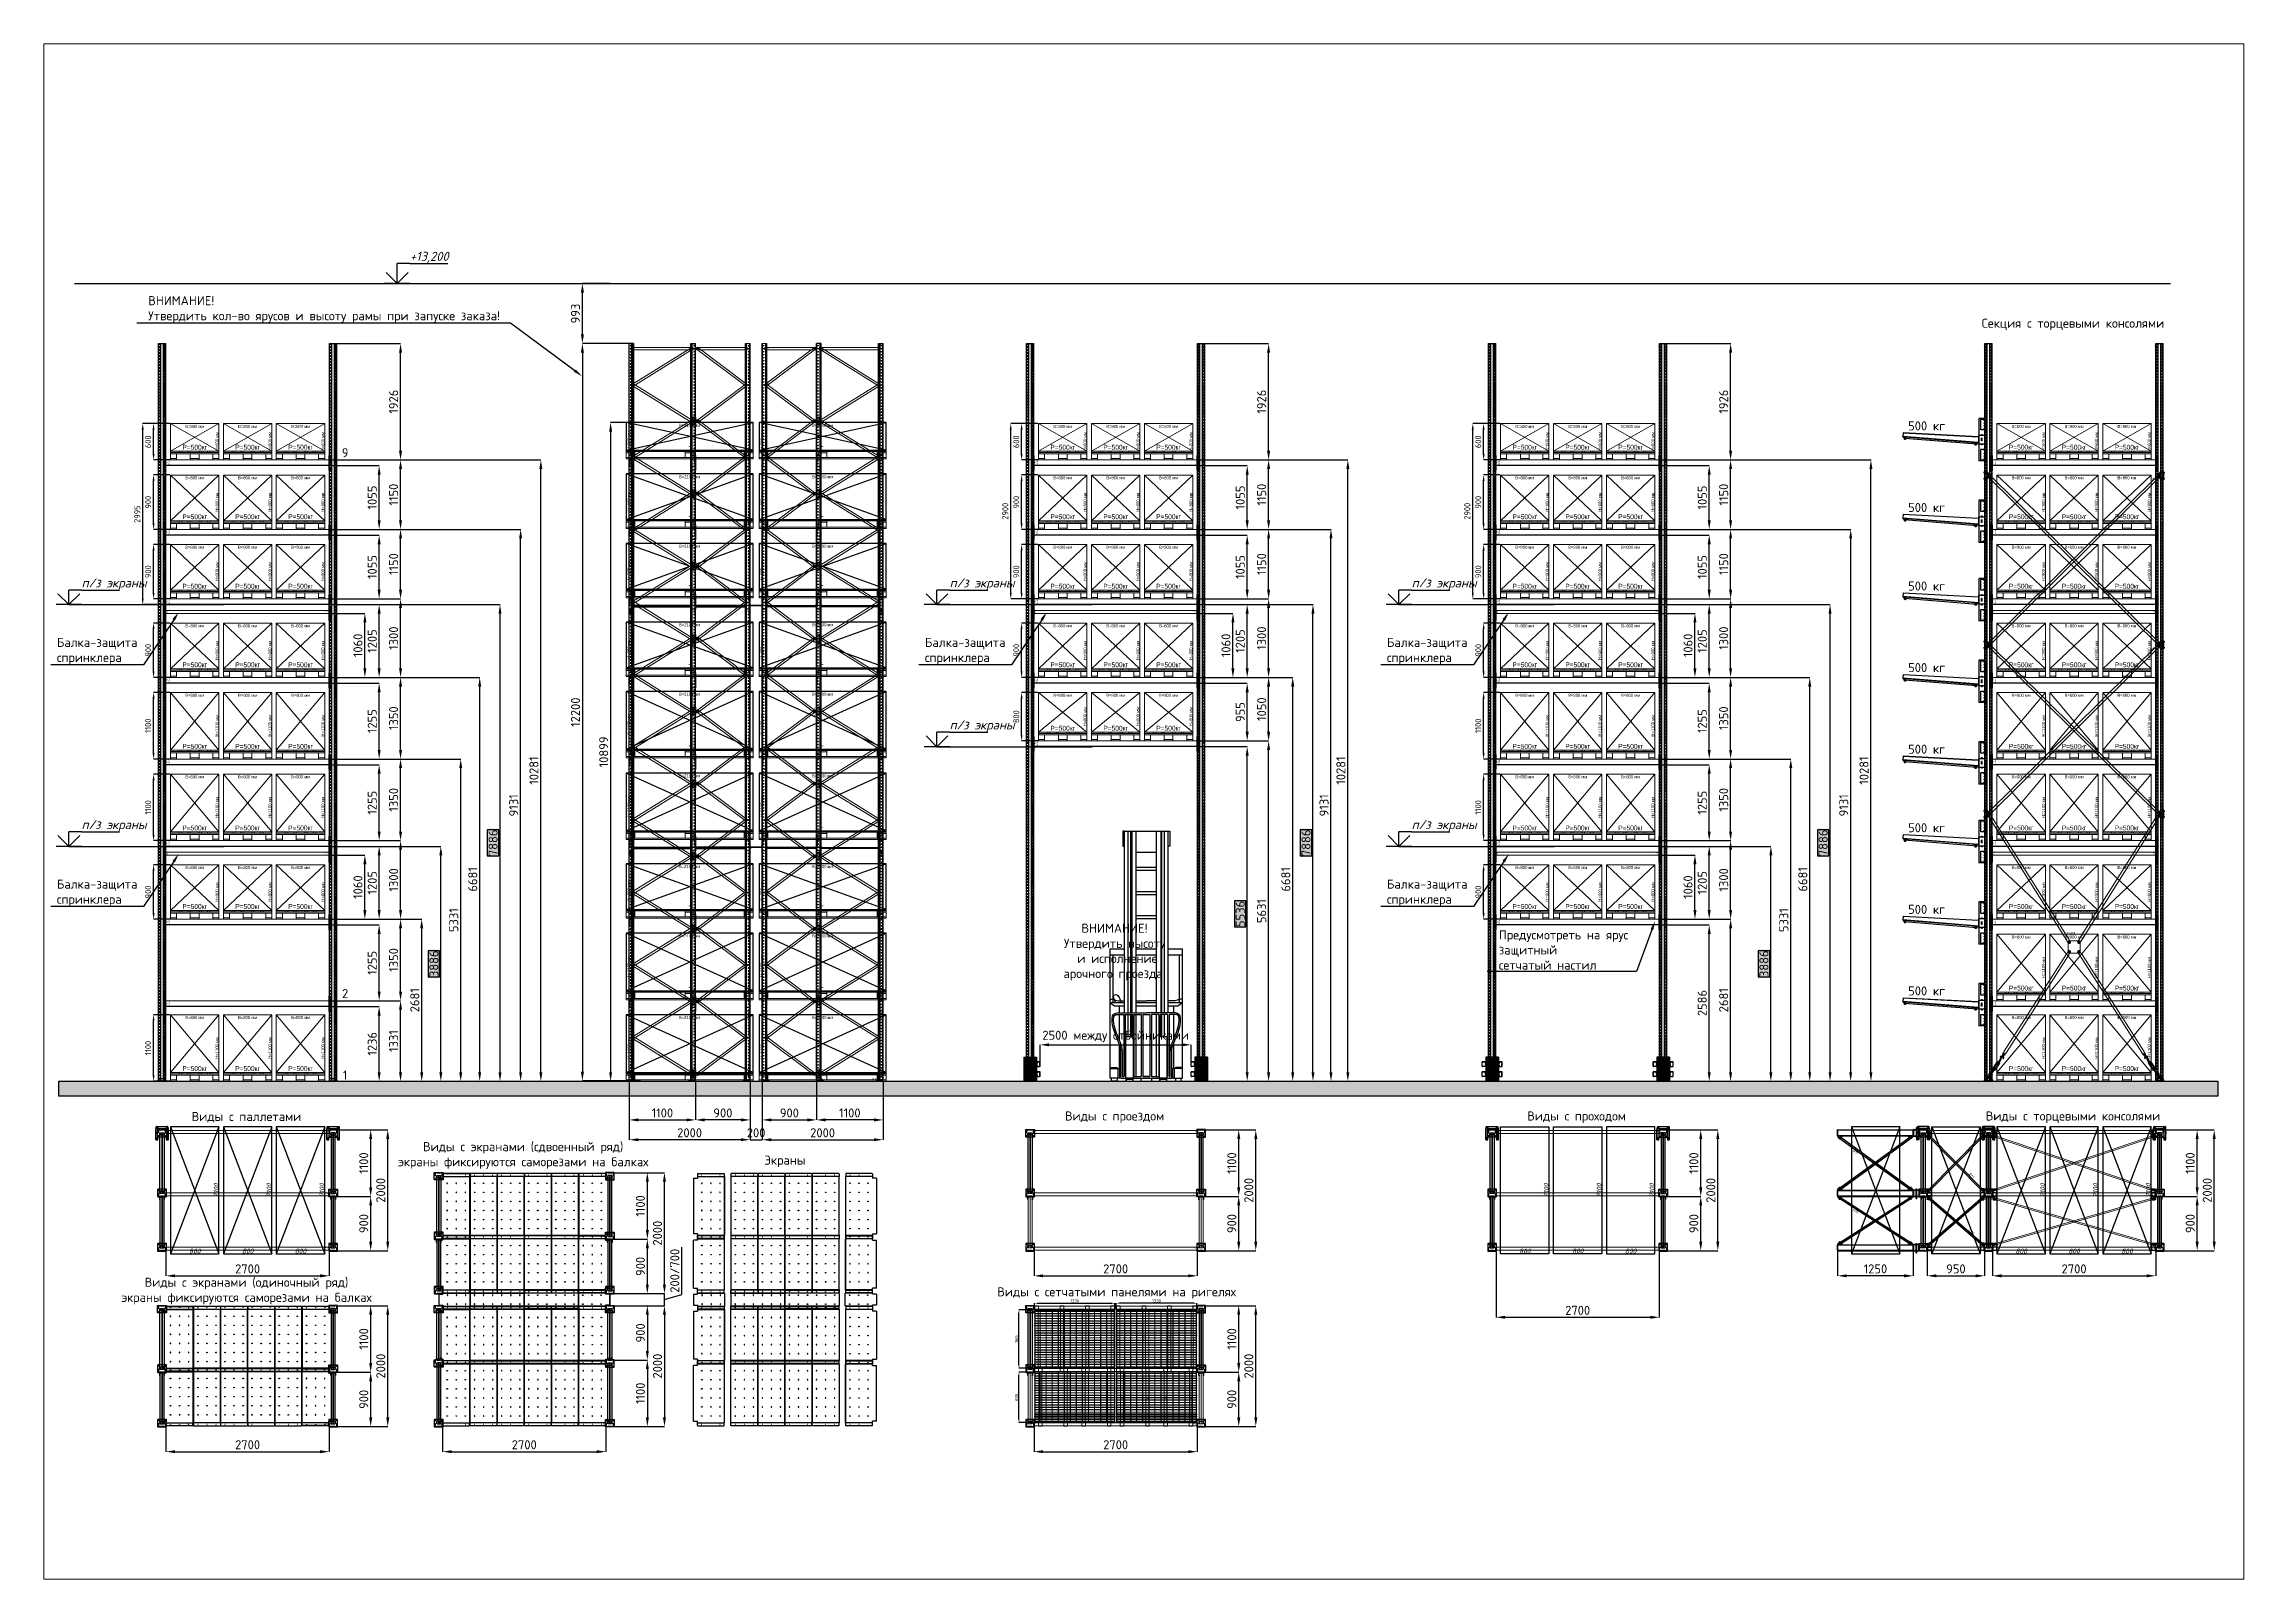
# Paper-space layout 'Лист3' of a CAD drawing. Header units: millimetres. Extents: x 5 to 585, y 5 to 410.
# The model-space entities are those that its viewports show. They can reach past a viewport. Long polylines and large blocks are cut down to what shows.
import ezdxf
from ezdxf import colors
from ezdxf.entities.mleader import LeaderData, LeaderLine
from ezdxf.enums import TextEntityAlignment as Align
from ezdxf.math import Vec2, Vec3

# ---------------------------------------------------------------- set-up
doc = ezdxf.new("R2010")
doc.units = ezdxf.units.MM
for name, pattern in [('CENTERX2', [20.32, 12.7, -2.54, 2.54, -2.54]), ('gost6', [12, 8, -1.5, 1, -1.5]), ('HIDDEN', [1.905, 1.27, -0.635]), ('PHANTOM', [12.7, 6.35, -1.27, 1.27, -1.27, 1.27, -1.27]), ('{ Wide Dash }', [12, 4, -2, 4, -2])]:
    doc.linetypes.add(name, pattern=pattern)
for name, color, linetype in [('0_ANNOT_Dimensions', 7, 'Continuous'), ('12.Секция', 7, 'Continuous'), ('2.Стойка', 7, 'Continuous'), ('Аннотации', 7, 'Continuous'), ('отбойники', 1, 'Continuous'), ('Размеры', 7, 'Continuous'), ('Сетка def', 7, 'Continuous')]:
    doc.layers.add(name, color=color, linetype=linetype)
for name, color, linetype, lineweight in [('1.Балка', 5, 'Continuous', 0), ('13.Траверса', 40, 'Continuous', 0), ('16.СВЖ', 7, 'Continuous', 0), ('17.Метизы', 7, 'Continuous', 0), ('20.Груз', 7, 'Continuous', 0), ('25.Размера', 7, 'Continuous', 0), ('3.Опора', 7, 'Continuous', 0), ('37.Паллеты', 32, 'Continuous', 0), ('42.Наращиватель рамы', 7, 'Continuous', 0), ('44. Полоса СВЖ', 7, 'Continuous', 0), ('49.СГЖ', 7, 'Continuous', 0), ('52.Труба СВЖ', 7, 'Continuous', 0), ('7.Поддон', 32, 'Continuous', 0), ('9.Раскосы', 7, 'Continuous', 0), ('_Размеры', 7, 'Continuous', 9), ('D', 7, 'Continuous', 15), ('FORMAT', 7, 'Continuous', 0)]:
    doc.layers.add(name, color=color, linetype=linetype, lineweight=lineweight)
doc.styles.add('Arial Narrow', font='ARIALN.TTF')
doc.styles.add('GOST', font='isocpeur.ttf')
doc.styles.add('GOST 2.304', font='CS_Gost2304.shx', dxfattribs={"oblique": 15})
doc.styles.add('HILTI', font='isocpeui.ttf')
doc.styles.get("Standard").update_dxf_attribs({"font": 'isocpeur.ttf'})
doc.styles.add('Курсив', font='isocpeui.ttf')
doc.dimstyles.new('050', dxfattribs={"dimtxt": 50, "dimasz": 50, "dimexe": 1, "dimexo": 5, "dimgap": 15, "dimtad": 1, "dimdec": 0, "dimzin": 0, "dimdsep": 46, "dimtxsty": 'Standard', "dimcen": 0.09, "dimadec": 0, "dimazin": 0, "dimtfac": 1, "dimtdec": 0, "dimtofl": 0, "dimtmove": 0, "dimatfit": 3, "dimfxl": 1, "dimtolj": 1, "dimtzin": 0, "dimarcsym": 0})
doc.dimstyles.new('100', dxfattribs={"dimtxt": 100, "dimasz": 100, "dimexe": 1, "dimexo": 10, "dimgap": 40, "dimtad": 1, "dimdec": 0, "dimzin": 0, "dimdsep": 46, "dimtxsty": 'Standard', "dimcen": 0.09, "dimadec": 0, "dimazin": 0, "dimtfac": 1, "dimtdec": 0, "dimtofl": 0, "dimtmove": 0, "dimatfit": 3, "dimfxl": 1, "dimtolj": 1, "dimtzin": 0, "dimarcsym": 0})
doc.dimstyles.new('150', dxfattribs={"dimtxt": 150, "dimasz": 150, "dimexe": 1, "dimexo": 10, "dimgap": 40, "dimtad": 1, "dimdec": 0, "dimzin": 0, "dimdsep": 46, "dimtxsty": 'Standard', "dimcen": 0.09, "dimadec": 0, "dimazin": 0, "dimtfac": 1, "dimtdec": 0, "dimtofl": 0, "dimtmove": 0, "dimatfit": 3, "dimfxl": 1, "dimtolj": 1, "dimtzin": 0, "dimarcsym": 0})
doc.dimstyles.new('150 (цвет)', dxfattribs={"dimtxt": 150, "dimasz": 150, "dimexe": 1, "dimexo": 10, "dimgap": -20, "dimtad": 1, "dimdec": 0, "dimzin": 0, "dimdsep": 46, "dimtxsty": 'Standard', "dimcen": 0.09, "dimadec": 0, "dimazin": 0, "dimtfac": 1, "dimtdec": 0, "dimtofl": 0, "dimtmove": 0, "dimatfit": 3, "dimfxl": 1, "dimtfill": 2, "dimtfillclr": 2, "dimtolj": 1, "dimtzin": 0, "dimarcsym": 0})
doc.dimstyles.new('20', dxfattribs={"dimtxt": 20, "dimasz": 20, "dimexe": 10, "dimexo": 10, "dimgap": 10, "dimtad": 1, "dimdec": 0, "dimtxsty": 'Standard', "dimcen": 2.5, "dimadec": 0, "dimazin": 0, "dimtfac": 1, "dimtdec": 0, "dimtix": 1, "dimtmove": 0, "dimatfit": 3, "dimfxl": 1, "dimarcsym": 0})
doc.dimstyles.new('80', dxfattribs={"dimtxt": 80, "dimasz": 80, "dimexe": 0.18, "dimexo": 0, "dimgap": 20, "dimtad": 1, "dimdec": 0, "dimzin": 0, "dimdsep": 46, "dimtxsty": 'Курсив', "dimcen": 0.09, "dimadec": 0, "dimazin": 0, "dimtfac": 1, "dimtdec": 0, "dimtofl": 0, "dimtmove": 0, "dimatfit": 3, "dimfxl": 0.18, "dimtolj": 1, "dimtzin": 0, "dimarcsym": 0})
doc.dimstyles.new('blok40', dxfattribs={"dimtxt": 40, "dimasz": 80, "dimexe": 0.18, "dimexo": 0, "dimgap": 5, "dimtad": 1, "dimtoh": 1, "dimdec": 0, "dimzin": 0, "dimdsep": 46, "dimtxsty": 'GOST', "dimblk": 'NONE', "dimcen": 0.09, "dimse1": 1, "dimse2": 1, "dimsd1": 1, "dimsd2": 1, "dimadec": 0, "dimazin": 0, "dimtfac": 1, "dimtdec": 0, "dimtofl": 0, "dimtmove": 0, "dimatfit": 2, "dimldrblk": 'NONE', "dimfxl": 0.18, "dimtolj": 1, "dimtzin": 0, "dimarcsym": 0})
doc.dimstyles.new('Оборудование', dxfattribs={"dimscale": 0, "dimtxt": 50, "dimasz": 3, "dimexe": 1.25, "dimexo": 0, "dimtad": 1, "dimtoh": 1, "dimdec": 0, "dimtxsty": 'GOST 2.304', "dimblk": 'NONE', "dimcen": 5, "dimse1": 1, "dimse2": 1, "dimsd1": 1, "dimsd2": 1, "dimadec": 3, "dimazin": 2, "dimtfac": 0.75, "dimtdec": 0, "dimtmove": 1, "dimatfit": 3, "dimfxl": 1, "dimtolj": 1, "dimarcsym": 1})
doc.dimstyles.new('Рзм блок', dxfattribs={"dimtxt": 40, "dimasz": 80, "dimexe": 0.18, "dimexo": 0, "dimgap": 5, "dimtad": 1, "dimtoh": 1, "dimdec": 0, "dimzin": 0, "dimdsep": 46, "dimtxsty": 'Курсив', "dimblk": 'NONE', "dimcen": 0.09, "dimse1": 1, "dimse2": 1, "dimsd1": 1, "dimsd2": 1, "dimadec": 0, "dimazin": 0, "dimtfac": 1, "dimtdec": 0, "dimtofl": 0, "dimtmove": 0, "dimatfit": 2, "dimldrblk": 'NONE', "dimfxl": 0.18, "dimtolj": 1, "dimtzin": 0, "dimarcsym": 0})

# ---------------------------------------------------------------- blocks, each defined once
blk = doc.blocks.new('*D492')
at = {"layer": 'Defpoints', "color": 0, "linetype": 'ByBlock', "transparency": 16777216}
for p in [(-120, 12200), (0, 12200), (0, 0)]:
    blk.add_point(p, dxfattribs=at)
at = {"color": 0, "linetype": 'ByBlock', "transparency": 16777216, "insert": (-132.5, 12150), "char_height": 15, "attachment_point": 5, "rotation": 90, "style": 'Курсив'}
blk.add_mtext('\\A1;12200', dxfattribs=at)
blk = doc.blocks.new('_None')
blk = doc.blocks.new('*D493')
at = {"layer": 'Defpoints', "color": 0, "linetype": 'ByBlock', "transparency": 16777216}
for p in [(-120, 0), (-120, 0), (0, 0)]:
    blk.add_point(p, dxfattribs=at)
at = {"color": 0, "linetype": 'ByBlock', "transparency": 16777216, "insert": (-60, 12.5), "char_height": 15, "attachment_point": 5, "style": 'Курсив'}
blk.add_mtext('\\A1;120', dxfattribs=at)
blk = doc.blocks.new('*D495')
at = {"layer": 'Defpoints', "color": 0, "linetype": 'ByBlock', "transparency": 16777216}
for p in [(-120, 12200), (0, 12200), (0, 0)]:
    blk.add_point(p, dxfattribs=at)
at = {"color": 0, "linetype": 'ByBlock', "transparency": 16777216, "insert": (-132.5, 12150), "char_height": 15, "attachment_point": 5, "rotation": 90, "style": 'Курсив'}
blk.add_mtext('\\A1;12200', dxfattribs=at)
blk = doc.blocks.new('*D496')
at = {"layer": 'Defpoints', "color": 0, "linetype": 'ByBlock', "transparency": 16777216}
for p in [(-120, 0), (-120, 0), (0, 0)]:
    blk.add_point(p, dxfattribs=at)
at = {"color": 0, "linetype": 'ByBlock', "transparency": 16777216, "insert": (-60, 12.5), "char_height": 15, "attachment_point": 5, "style": 'Курсив'}
blk.add_mtext('\\A1;120', dxfattribs=at)
blk = doc.blocks.new('поддон')
at = {"layer": '7.Поддон', "color": 0, "linetype": 'ByBlock'}
for p, q in [((0, 0), (0, 144)), ((0, 144), (0, 122)), ((0, 144), (145, 144)), ((0, 122), (800, 122)), ((0, 100), (800, 100)), ((0, 22), (100, 22)), ((0, 0), (100, 0)), ((100, 0), (100, 100)), ((145, 144), (145, 122)), ((189, 144), (289, 144)), ((189, 144), (189, 122)), ((289, 144), (289, 122)), ((327.5, 122), (327.5, 144)), ((327.5, 144), (472.5, 144)), ((327.5, 0), (327.5, 100)), ((327.5, 22), (472.5, 22)), ((400, 0), (327.5, 0)), ((400, 0), (472.5, 0)), ((472.5, 144), (472.5, 122)), ((472.5, 0), (472.5, 100)), ((611, 144), (511, 144)), ((511, 144), (511, 122)), ((611, 144), (611, 122)), ((800, 144), (655, 144)), ((655, 144), (655, 122)), ((700, 0), (700, 100)), ((700, 22), (800, 22)), ((800, 0), (700, 0)), ((800, 144), (800, 0))]:
    blk.add_line(p, q, dxfattribs=at)
blk = doc.blocks.new('*D1165')
at = {"layer": 'Defpoints', "color": 0, "linetype": 'ByBlock', "transparency": 16777216}
for p in [(475, 500, 0), (475, 0, 0), (475, 0)]:
    blk.add_point(p, dxfattribs=at)
at = {"layer": '25.Размера', "color": 0, "linetype": 'ByBlock', "transparency": 16777216, "insert": (475, 209), "char_height": 80, "attachment_point": 5, "style": 'Arial Narrow'}
blk.add_mtext('\\A1;Р=500кг', dxfattribs=at)
blk = doc.blocks.new('*D1152')
at = {"layer": 'Defpoints', "color": 0, "linetype": 'ByBlock', "transparency": 16777216}
for p in [(75, 1100), (875, 1100), (875, 1100)]:
    blk.add_point(p, dxfattribs=at)
at = {"layer": '25.Размера', "color": 0, "linetype": 'ByBlock', "transparency": 16777216, "insert": (475, 1054), "char_height": 50, "attachment_point": 5, "style": 'Arial Narrow'}
blk.add_mtext('\\A1;В=800 мм', dxfattribs=at)
blk = doc.blocks.new('*D1170')
at = {"layer": 'Defpoints', "color": 0, "linetype": 'ByBlock', "transparency": 16777216}
for p in [(875, 1100), (875, 1100), (875, 0)]:
    blk.add_point(p, dxfattribs=at)
at = {"layer": '25.Размера', "color": 0, "linetype": 'ByBlock', "transparency": 16777216, "insert": (844, 550), "char_height": 50, "attachment_point": 5, "rotation": 90, "style": 'Arial Narrow'}
blk.add_mtext('\\A1;Н=1100 мм', dxfattribs=at)
blk = doc.blocks.new('*D1173')
at = {"layer": 'Defpoints', "color": 0, "linetype": 'ByBlock', "transparency": 16777216}
for p in [(1350, 500, 0), (1350, 0, 0), (1350, 0)]:
    blk.add_point(p, dxfattribs=at)
at = {"layer": '25.Размера', "color": 0, "linetype": 'ByBlock', "transparency": 16777216, "insert": (1350, 209), "char_height": 80, "attachment_point": 5, "style": 'Arial Narrow'}
blk.add_mtext('\\A1;Р=500кг', dxfattribs=at)
blk = doc.blocks.new('*D1174')
at = {"layer": 'Defpoints', "color": 0, "linetype": 'ByBlock', "transparency": 16777216}
for p in [(950, 1100), (1750, 1100), (1750, 1100)]:
    blk.add_point(p, dxfattribs=at)
at = {"layer": '25.Размера', "color": 0, "linetype": 'ByBlock', "transparency": 16777216, "insert": (1350, 1054), "char_height": 50, "attachment_point": 5, "style": 'Arial Narrow'}
blk.add_mtext('\\A1;В=800 мм', dxfattribs=at)
blk = doc.blocks.new('*D1175')
at = {"layer": 'Defpoints', "color": 0, "linetype": 'ByBlock', "transparency": 16777216}
for p in [(1750, 1100), (1750, 1100), (1750, 0)]:
    blk.add_point(p, dxfattribs=at)
at = {"layer": '25.Размера', "color": 0, "linetype": 'ByBlock', "transparency": 16777216, "insert": (1719, 550), "char_height": 50, "attachment_point": 5, "rotation": 90, "style": 'Arial Narrow'}
blk.add_mtext('\\A1;Н=1100 мм', dxfattribs=at)
blk = doc.blocks.new('*D1176')
at = {"layer": 'Defpoints', "color": 0, "linetype": 'ByBlock', "transparency": 16777216}
for p in [(2225, 500, 0), (2225, 0, 0), (2225, 0)]:
    blk.add_point(p, dxfattribs=at)
at = {"layer": '25.Размера', "color": 0, "linetype": 'ByBlock', "transparency": 16777216, "insert": (2225, 209), "char_height": 80, "attachment_point": 5, "style": 'Arial Narrow'}
blk.add_mtext('\\A1;Р=500кг', dxfattribs=at)
blk = doc.blocks.new('*D1177')
at = {"layer": 'Defpoints', "color": 0, "linetype": 'ByBlock', "transparency": 16777216}
for p in [(1825, 1100), (2625, 1100), (2625, 1100)]:
    blk.add_point(p, dxfattribs=at)
at = {"layer": '25.Размера', "color": 0, "linetype": 'ByBlock', "transparency": 16777216, "insert": (2225, 1054), "char_height": 50, "attachment_point": 5, "style": 'Arial Narrow'}
blk.add_mtext('\\A1;В=800 мм', dxfattribs=at)
blk = doc.blocks.new('*D1178')
at = {"layer": 'Defpoints', "color": 0, "linetype": 'ByBlock', "transparency": 16777216}
for p in [(2625, 1100), (2625, 1100), (2625, 0)]:
    blk.add_point(p, dxfattribs=at)
at = {"layer": '25.Размера', "color": 0, "linetype": 'ByBlock', "transparency": 16777216, "insert": (2594, 550), "char_height": 50, "attachment_point": 5, "rotation": 90, "style": 'Arial Narrow'}
blk.add_mtext('\\A1;Н=1100 мм', dxfattribs=at)
blk = doc.blocks.new('*U1210')
at = {"linetype": 'ByBlock', "ltscale": 300}
h = blk.add_hatch(dxfattribs=at)
h.set_pattern_fill('AR-SAND', color=256, scale=50, style=0)
h.set_pattern_definition([(37.5, (-941512.64, 840980.66), (-3.149668, 96.3411885), [0, -76, 0, -85, 0, -81.25]), (7.5, (-941512.64, 840980.66), (88.488835, 141.107303), [0, -41, 0, -68.5, 0, -26.25]), (327.5, (-941574.14, 840980.66), (155.707093, 0.2829527), [0, -25, 0, -90, 0, -117.5]), (317.5, (-941574.14, 840980.66), (150.30633, 43.883778), [0, -12.5, 0, -59, 0, -67.5])])
h.paths.add_polyline_path([(0, 0), (35716, 0), (35716, -250), (0, -250)])
blk.add_lwpolyline([(0, 0), (35716, 0), (35716, -250), (0, -250)], close=True, dxfattribs=at)
blk = doc.blocks.new('*U439')
at = {"color": 0, "linetype": 'Continuous', "lineweight": -2}
for p, q in [((3.53, 0), (-3.53, 0)), ((0, 0), (0, 5.5)), ((3.5, 5.5), (0, 5.5)), ((3.5, 5.5), (14, 5.5))]:
    blk.add_line(p, q, dxfattribs=at)
at = {"color": 0, "linetype": 'Continuous', "lineweight": 30}
for p, q in [((-3, 3), (0, 0)), ((0, 0), (3, 3))]:
    blk.add_line(p, q, dxfattribs=at)
at = {"color": 0, "linetype": 'Continuous', "lineweight": -2, "style": 'HILTI'}
blk.add_attdef('ОТМЕТКА', (3.5, 6.25), '', height=2.5, dxfattribs=at)
blk.add_attdef('Комментарий', text='', height=2.5, dxfattribs=at).set_placement((3.5, 5), align=Align.TOP_LEFT)
blk = doc.blocks.new('*D1729')
at = {"layer": 'Defpoints', "color": 0, "transparency": 16777216}
for p in [(5, -41), (5, -136), (68, -136)]:
    blk.add_point(p, dxfattribs=at)
at = {"layer": '0_ANNOT_Dimensions', "color": 0, "transparency": 16777216, "insert": (37, -88), "char_height": 20, "attachment_point": 5, "rotation": 90, "style": 'Курсив'}
blk.add_mtext('\\A1;95\\Pclose', dxfattribs=at)
blk = doc.blocks.new('*D774')
at = {"layer": 'Defpoints', "color": 0, "linetype": 'ByBlock', "transparency": 16777216}
for p in [(5, 19), (2705, 19), (2705, -12)]:
    blk.add_point(p, dxfattribs=at)
at = {"layer": 'Defpoints', "color": 0, "linetype": 'ByBlock', "transparency": 16777216, "insert": (2669, 3), "char_height": 20, "attachment_point": 5, "style": 'Курсив'}
blk.add_mtext('\\A1;2700', dxfattribs=at)
blk = doc.blocks.new('*D784')
at = {"layer": 'Defpoints', "color": 0, "linetype": 'ByBlock', "transparency": 16777216}
for p in [(8, 19), (42, 19), (8, -31)]:
    blk.add_point(p, dxfattribs=at)
at = {"layer": 'Defpoints', "color": 0, "linetype": 'ByBlock', "transparency": 16777216, "insert": (27, -6), "char_height": 20, "attachment_point": 5, "rotation": 90, "style": 'Курсив'}
blk.add_mtext('\\A1;50', dxfattribs=at)
blk = doc.blocks.new('*D1180')
at = {"layer": 'Defpoints', "color": 0, "linetype": 'ByBlock', "transparency": 16777216}
for p in [(475, 500, 0), (475, 0, 0), (475, 0)]:
    blk.add_point(p, dxfattribs=at)
at = {"layer": '25.Размера', "color": 0, "linetype": 'ByBlock', "transparency": 16777216, "insert": (475, 209), "char_height": 80, "attachment_point": 5, "style": 'Arial Narrow'}
blk.add_mtext('\\A1;Р=500кг', dxfattribs=at)
blk = doc.blocks.new('*D1153')
at = {"layer": 'Defpoints', "color": 0, "linetype": 'ByBlock', "transparency": 16777216}
for p in [(75, 900), (875, 900), (875, 900)]:
    blk.add_point(p, dxfattribs=at)
at = {"layer": '25.Размера', "color": 0, "linetype": 'ByBlock', "transparency": 16777216, "insert": (475, 854), "char_height": 50, "attachment_point": 5, "style": 'Arial Narrow'}
blk.add_mtext('\\A1;В=800 мм', dxfattribs=at)
blk = doc.blocks.new('*D1185')
at = {"layer": 'Defpoints', "color": 0, "linetype": 'ByBlock', "transparency": 16777216}
for p in [(875, 900), (875, 900), (875, 0)]:
    blk.add_point(p, dxfattribs=at)
at = {"layer": '25.Размера', "color": 0, "linetype": 'ByBlock', "transparency": 16777216, "insert": (844, 450), "char_height": 50, "attachment_point": 5, "rotation": 90, "style": 'Arial Narrow'}
blk.add_mtext('\\A1;Н=900 мм', dxfattribs=at)
blk = doc.blocks.new('*D1188')
at = {"layer": 'Defpoints', "color": 0, "linetype": 'ByBlock', "transparency": 16777216}
for p in [(1350, 500, 0), (1350, 0, 0), (1350, 0)]:
    blk.add_point(p, dxfattribs=at)
at = {"layer": '25.Размера', "color": 0, "linetype": 'ByBlock', "transparency": 16777216, "insert": (1350, 209), "char_height": 80, "attachment_point": 5, "style": 'Arial Narrow'}
blk.add_mtext('\\A1;Р=500кг', dxfattribs=at)
blk = doc.blocks.new('*D1189')
at = {"layer": 'Defpoints', "color": 0, "linetype": 'ByBlock', "transparency": 16777216}
for p in [(950, 900), (1750, 900), (1750, 900)]:
    blk.add_point(p, dxfattribs=at)
at = {"layer": '25.Размера', "color": 0, "linetype": 'ByBlock', "transparency": 16777216, "insert": (1350, 854), "char_height": 50, "attachment_point": 5, "style": 'Arial Narrow'}
blk.add_mtext('\\A1;В=800 мм', dxfattribs=at)
blk = doc.blocks.new('*D1190')
at = {"layer": 'Defpoints', "color": 0, "linetype": 'ByBlock', "transparency": 16777216}
for p in [(1750, 900), (1750, 900), (1750, 0)]:
    blk.add_point(p, dxfattribs=at)
at = {"layer": '25.Размера', "color": 0, "linetype": 'ByBlock', "transparency": 16777216, "insert": (1719, 450), "char_height": 50, "attachment_point": 5, "rotation": 90, "style": 'Arial Narrow'}
blk.add_mtext('\\A1;Н=900 мм', dxfattribs=at)
blk = doc.blocks.new('*D1191')
at = {"layer": 'Defpoints', "color": 0, "linetype": 'ByBlock', "transparency": 16777216}
for p in [(2225, 500, 0), (2225, 0, 0), (2225, 0)]:
    blk.add_point(p, dxfattribs=at)
at = {"layer": '25.Размера', "color": 0, "linetype": 'ByBlock', "transparency": 16777216, "insert": (2225, 209), "char_height": 80, "attachment_point": 5, "style": 'Arial Narrow'}
blk.add_mtext('\\A1;Р=500кг', dxfattribs=at)
blk = doc.blocks.new('*D1192')
at = {"layer": 'Defpoints', "color": 0, "linetype": 'ByBlock', "transparency": 16777216}
for p in [(1825, 900), (2625, 900), (2625, 900)]:
    blk.add_point(p, dxfattribs=at)
at = {"layer": '25.Размера', "color": 0, "linetype": 'ByBlock', "transparency": 16777216, "insert": (2225, 854), "char_height": 50, "attachment_point": 5, "style": 'Arial Narrow'}
blk.add_mtext('\\A1;В=800 мм', dxfattribs=at)
blk = doc.blocks.new('*D1193')
at = {"layer": 'Defpoints', "color": 0, "linetype": 'ByBlock', "transparency": 16777216}
for p in [(2625, 900), (2625, 900), (2625, 0)]:
    blk.add_point(p, dxfattribs=at)
at = {"layer": '25.Размера', "color": 0, "linetype": 'ByBlock', "transparency": 16777216, "insert": (2594, 450), "char_height": 50, "attachment_point": 5, "rotation": 90, "style": 'Arial Narrow'}
blk.add_mtext('\\A1;Н=900 мм', dxfattribs=at)
blk = doc.blocks.new('*D868')
at = {"layer": '0_ANNOT_Dimensions', "color": 0, "lineweight": -2, "transparency": 16777216}
for p, q in [((192606, 110959), (193423, 110959)), ((193422, 109872), (193422, 110809)), ((192671, 109722), (193423, 109722))]:
    blk.add_line(p, q, dxfattribs=at)
at = {"layer": '0_ANNOT_Dimensions', "color": 0, "transparency": 16777216}
for points in [[(193397, 110809), (193447, 110809), (193422, 110959)], [(193397, 109872), (193447, 109872), (193422, 109722)]]:
    blk.add_solid(points, dxfattribs=at)
at = {"layer": 'Defpoints', "color": 0, "transparency": 16777216}
for p in [(192596, 110959), (193422, 110959), (192661, 109722)]:
    blk.add_point(p, dxfattribs=at)
at = {"layer": '0_ANNOT_Dimensions', "color": 0, "transparency": 16777216, "insert": (193307, 110341), "char_height": 150, "attachment_point": 5, "rotation": 90}
blk.add_mtext('\\A1;1236', dxfattribs=at)
blk = doc.blocks.new('*D869')
at = {"layer": '0_ANNOT_Dimensions', "color": 0, "lineweight": -2, "transparency": 16777216}
for p, q in [((192606, 111054), (193777, 111054)), ((193776, 109872), (193776, 110904)), ((192671, 109722), (193777, 109722))]:
    blk.add_line(p, q, dxfattribs=at)
at = {"layer": '0_ANNOT_Dimensions', "color": 0, "transparency": 16777216}
for points in [[(193751, 110904), (193801, 110904), (193776, 111054)], [(193751, 109872), (193801, 109872), (193776, 109722)]]:
    blk.add_solid(points, dxfattribs=at)
at = {"layer": 'Defpoints', "color": 0, "transparency": 16777216}
for p in [(192596, 111054), (193776, 111054), (192661, 109722)]:
    blk.add_point(p, dxfattribs=at)
at = {"layer": '0_ANNOT_Dimensions', "color": 0, "transparency": 16777216, "insert": (193661, 110388), "char_height": 150, "attachment_point": 5, "rotation": 90}
blk.add_mtext('\\A1;1331', dxfattribs=at)
blk = doc.blocks.new('*D870')
at = {"layer": '0_ANNOT_Dimensions', "color": 0, "lineweight": -2, "transparency": 16777216}
for p, q in [((192606, 112309), (193423, 112309)), ((193422, 111204), (193422, 112159)), ((192606, 111054), (193423, 111054))]:
    blk.add_line(p, q, dxfattribs=at)
at = {"layer": '0_ANNOT_Dimensions', "color": 0, "transparency": 16777216}
for points in [[(193397, 112159), (193447, 112159), (193422, 112309)], [(193397, 111204), (193447, 111204), (193422, 111054)]]:
    blk.add_solid(points, dxfattribs=at)
at = {"layer": 'Defpoints', "color": 0, "transparency": 16777216}
for p in [(192596, 112309), (193422, 112309), (192596, 111054)]:
    blk.add_point(p, dxfattribs=at)
at = {"layer": '0_ANNOT_Dimensions', "color": 0, "transparency": 16777216, "insert": (193307, 111681), "char_height": 150, "attachment_point": 5, "rotation": 90}
blk.add_mtext('\\A1;1255', dxfattribs=at)
blk = doc.blocks.new('*D871')
at = {"layer": '0_ANNOT_Dimensions', "color": 0, "lineweight": -2, "transparency": 16777216}
for p, q in [((192606, 112404), (193777, 112404)), ((193776, 111204), (193776, 112254)), ((192606, 111054), (193777, 111054))]:
    blk.add_line(p, q, dxfattribs=at)
at = {"layer": '0_ANNOT_Dimensions', "color": 0, "transparency": 16777216}
for points in [[(193751, 112254), (193801, 112254), (193776, 112404)], [(193751, 111204), (193801, 111204), (193776, 111054)]]:
    blk.add_solid(points, dxfattribs=at)
at = {"layer": 'Defpoints', "color": 0, "transparency": 16777216}
for p in [(192596, 112404), (193776, 112404), (192596, 111054)]:
    blk.add_point(p, dxfattribs=at)
at = {"layer": '0_ANNOT_Dimensions', "color": 0, "transparency": 16777216, "insert": (193661, 111729), "char_height": 150, "attachment_point": 5, "rotation": 90}
blk.add_mtext('\\A1;1350', dxfattribs=at)
blk = doc.blocks.new('*D872')
at = {"layer": '0_ANNOT_Dimensions', "color": 0, "lineweight": -2, "transparency": 16777216}
for p, q in [((192606, 113609), (193423, 113609)), ((193422, 112554), (193422, 113459)), ((192606, 112404), (193423, 112404))]:
    blk.add_line(p, q, dxfattribs=at)
at = {"layer": '0_ANNOT_Dimensions', "color": 0, "transparency": 16777216}
for points in [[(193397, 113459), (193447, 113459), (193422, 113609)], [(193397, 112554), (193447, 112554), (193422, 112404)]]:
    blk.add_solid(points, dxfattribs=at)
at = {"layer": 'Defpoints', "color": 0, "transparency": 16777216}
for p in [(192596, 113609), (193422, 113609), (192596, 112404)]:
    blk.add_point(p, dxfattribs=at)
at = {"layer": '0_ANNOT_Dimensions', "color": 0, "transparency": 16777216, "insert": (193307, 113006), "char_height": 150, "attachment_point": 5, "rotation": 90}
blk.add_mtext('\\A1;1205', dxfattribs=at)
blk = doc.blocks.new('*D873')
at = {"layer": '0_ANNOT_Dimensions', "color": 0, "lineweight": -2, "transparency": 16777216}
for p, q in [((192606, 113704), (193777, 113704)), ((193776, 112554), (193776, 113554)), ((192606, 112404), (193777, 112404))]:
    blk.add_line(p, q, dxfattribs=at)
at = {"layer": '0_ANNOT_Dimensions', "color": 0, "transparency": 16777216}
for points in [[(193751, 113554), (193801, 113554), (193776, 113704)], [(193751, 112554), (193801, 112554), (193776, 112404)]]:
    blk.add_solid(points, dxfattribs=at)
at = {"layer": 'Defpoints', "color": 0, "transparency": 16777216}
for p in [(192596, 113704), (193776, 113704), (192596, 112404)]:
    blk.add_point(p, dxfattribs=at)
at = {"layer": '0_ANNOT_Dimensions', "color": 0, "transparency": 16777216, "insert": (193661, 113054), "char_height": 150, "attachment_point": 5, "rotation": 90}
blk.add_mtext('\\A1;1300', dxfattribs=at)
blk = doc.blocks.new('*D874')
at = {"layer": '0_ANNOT_Dimensions', "color": 0, "lineweight": -2, "transparency": 16777216}
for p, q in [((192606, 114959), (193423, 114959)), ((193422, 113854), (193422, 114809)), ((192606, 113704), (193423, 113704))]:
    blk.add_line(p, q, dxfattribs=at)
at = {"layer": '0_ANNOT_Dimensions', "color": 0, "transparency": 16777216}
for points in [[(193397, 114809), (193447, 114809), (193422, 114959)], [(193397, 113854), (193447, 113854), (193422, 113704)]]:
    blk.add_solid(points, dxfattribs=at)
at = {"layer": 'Defpoints', "color": 0, "transparency": 16777216}
for p in [(192596, 114959), (193422, 114959), (192596, 113704)]:
    blk.add_point(p, dxfattribs=at)
at = {"layer": '0_ANNOT_Dimensions', "color": 0, "transparency": 16777216, "insert": (193307, 114331), "char_height": 150, "attachment_point": 5, "rotation": 90}
blk.add_mtext('\\A1;1255', dxfattribs=at)
blk = doc.blocks.new('*D875')
at = {"layer": '0_ANNOT_Dimensions', "color": 0, "lineweight": -2, "transparency": 16777216}
for p, q in [((192606, 115054), (193777, 115054)), ((193776, 113854), (193776, 114904)), ((192606, 113704), (193777, 113704))]:
    blk.add_line(p, q, dxfattribs=at)
at = {"layer": '0_ANNOT_Dimensions', "color": 0, "transparency": 16777216}
for points in [[(193751, 114904), (193801, 114904), (193776, 115054)], [(193751, 113854), (193801, 113854), (193776, 113704)]]:
    blk.add_solid(points, dxfattribs=at)
at = {"layer": 'Defpoints', "color": 0, "transparency": 16777216}
for p in [(192596, 115054), (193776, 115054), (192596, 113704)]:
    blk.add_point(p, dxfattribs=at)
at = {"layer": '0_ANNOT_Dimensions', "color": 0, "transparency": 16777216, "insert": (193661, 114379), "char_height": 150, "attachment_point": 5, "rotation": 90}
blk.add_mtext('\\A1;1350', dxfattribs=at)
blk = doc.blocks.new('*D876')
at = {"layer": '0_ANNOT_Dimensions', "color": 0, "lineweight": -2, "transparency": 16777216}
for p, q in [((192606, 116309), (193423, 116309)), ((193422, 115204), (193422, 116159)), ((192606, 115054), (193423, 115054))]:
    blk.add_line(p, q, dxfattribs=at)
at = {"layer": '0_ANNOT_Dimensions', "color": 0, "transparency": 16777216}
for points in [[(193397, 116159), (193447, 116159), (193422, 116309)], [(193397, 115204), (193447, 115204), (193422, 115054)]]:
    blk.add_solid(points, dxfattribs=at)
at = {"layer": 'Defpoints', "color": 0, "transparency": 16777216}
for p in [(192596, 116309), (193422, 116309), (192596, 115054)]:
    blk.add_point(p, dxfattribs=at)
at = {"layer": '0_ANNOT_Dimensions', "color": 0, "transparency": 16777216, "insert": (193307, 115681), "char_height": 150, "attachment_point": 5, "rotation": 90}
blk.add_mtext('\\A1;1255', dxfattribs=at)
blk = doc.blocks.new('*D877')
at = {"layer": '0_ANNOT_Dimensions', "color": 0, "lineweight": -2, "transparency": 16777216}
for p, q in [((192606, 116404), (193777, 116404)), ((193776, 115204), (193776, 116254)), ((192606, 115054), (193777, 115054))]:
    blk.add_line(p, q, dxfattribs=at)
at = {"layer": '0_ANNOT_Dimensions', "color": 0, "transparency": 16777216}
for points in [[(193751, 116254), (193801, 116254), (193776, 116404)], [(193751, 115204), (193801, 115204), (193776, 115054)]]:
    blk.add_solid(points, dxfattribs=at)
at = {"layer": 'Defpoints', "color": 0, "transparency": 16777216}
for p in [(192596, 116404), (193776, 116404), (192596, 115054)]:
    blk.add_point(p, dxfattribs=at)
at = {"layer": '0_ANNOT_Dimensions', "color": 0, "transparency": 16777216, "insert": (193661, 115729), "char_height": 150, "attachment_point": 5, "rotation": 90}
blk.add_mtext('\\A1;1350', dxfattribs=at)
blk = doc.blocks.new('*D878')
at = {"layer": '0_ANNOT_Dimensions', "color": 0, "lineweight": -2, "transparency": 16777216}
for p, q in [((192606, 117609), (193423, 117609)), ((193422, 116554), (193422, 117459)), ((192606, 116404), (193423, 116404))]:
    blk.add_line(p, q, dxfattribs=at)
at = {"layer": '0_ANNOT_Dimensions', "color": 0, "transparency": 16777216}
for points in [[(193397, 117459), (193447, 117459), (193422, 117609)], [(193397, 116554), (193447, 116554), (193422, 116404)]]:
    blk.add_solid(points, dxfattribs=at)
at = {"layer": 'Defpoints', "color": 0, "transparency": 16777216}
for p in [(192596, 117609), (193422, 117609), (192596, 116404)]:
    blk.add_point(p, dxfattribs=at)
at = {"layer": '0_ANNOT_Dimensions', "color": 0, "transparency": 16777216, "insert": (193307, 117006), "char_height": 150, "attachment_point": 5, "rotation": 90}
blk.add_mtext('\\A1;1205', dxfattribs=at)
blk = doc.blocks.new('*D879')
at = {"layer": '0_ANNOT_Dimensions', "color": 0, "lineweight": -2, "transparency": 16777216}
for p, q in [((192606, 117704), (193777, 117704)), ((193776, 116554), (193776, 117554)), ((192606, 116404), (193777, 116404))]:
    blk.add_line(p, q, dxfattribs=at)
at = {"layer": '0_ANNOT_Dimensions', "color": 0, "transparency": 16777216}
for points in [[(193751, 117554), (193801, 117554), (193776, 117704)], [(193751, 116554), (193801, 116554), (193776, 116404)]]:
    blk.add_solid(points, dxfattribs=at)
at = {"layer": 'Defpoints', "color": 0, "transparency": 16777216}
for p in [(192596, 117704), (193776, 117704), (192596, 116404)]:
    blk.add_point(p, dxfattribs=at)
at = {"layer": '0_ANNOT_Dimensions', "color": 0, "transparency": 16777216, "insert": (193661, 117054), "char_height": 150, "attachment_point": 5, "rotation": 90}
blk.add_mtext('\\A1;1300', dxfattribs=at)
blk = doc.blocks.new('*D880')
at = {"layer": '0_ANNOT_Dimensions', "color": 0, "lineweight": -2, "transparency": 16777216}
for p, q in [((192606, 113464), (193187, 113464)), ((193186, 112554), (193186, 113314)), ((192606, 112404), (193187, 112404))]:
    blk.add_line(p, q, dxfattribs=at)
at = {"layer": '0_ANNOT_Dimensions', "color": 0, "transparency": 16777216}
for points in [[(193161, 113314), (193211, 113314), (193186, 113464)], [(193161, 112554), (193211, 112554), (193186, 112404)]]:
    blk.add_solid(points, dxfattribs=at)
at = {"layer": 'Defpoints', "color": 0, "transparency": 16777216}
for p in [(192596, 113464), (193186, 113464), (192596, 112404)]:
    blk.add_point(p, dxfattribs=at)
at = {"layer": '0_ANNOT_Dimensions', "color": 0, "transparency": 16777216, "insert": (193071, 112934), "char_height": 150, "attachment_point": 5, "rotation": 90}
blk.add_mtext('\\A1;1060', dxfattribs=at)
blk = doc.blocks.new('*D881')
at = {"layer": '0_ANNOT_Dimensions', "color": 0, "lineweight": -2, "transparency": 16777216}
for p, q in [((192606, 117464), (193187, 117464)), ((193186, 116554), (193186, 117314)), ((192606, 116404), (193187, 116404))]:
    blk.add_line(p, q, dxfattribs=at)
at = {"layer": '0_ANNOT_Dimensions', "color": 0, "transparency": 16777216}
for points in [[(193161, 117314), (193211, 117314), (193186, 117464)], [(193161, 116554), (193211, 116554), (193186, 116404)]]:
    blk.add_solid(points, dxfattribs=at)
at = {"layer": 'Defpoints', "color": 0, "transparency": 16777216}
for p in [(192596, 117464), (193186, 117464), (192596, 116404)]:
    blk.add_point(p, dxfattribs=at)
at = {"layer": '0_ANNOT_Dimensions', "color": 0, "transparency": 16777216, "insert": (193071, 116934), "char_height": 150, "attachment_point": 5, "rotation": 90}
blk.add_mtext('\\A1;1060', dxfattribs=at)
blk = doc.blocks.new('*D882')
at = {"layer": '0_ANNOT_Dimensions', "color": 0, "lineweight": -2, "transparency": 16777216}
for p, q in [((192606, 112404), (194127, 112404)), ((194126, 109872), (194126, 112254)), ((193057, 109722), (194127, 109722))]:
    blk.add_line(p, q, dxfattribs=at)
at = {"layer": '0_ANNOT_Dimensions', "color": 0, "transparency": 16777216}
for points in [[(194101, 112254), (194151, 112254), (194126, 112404)], [(194101, 109872), (194151, 109872), (194126, 109722)]]:
    blk.add_solid(points, dxfattribs=at)
at = {"layer": 'Defpoints', "color": 0, "transparency": 16777216}
for p in [(192596, 112404), (194126, 112404), (193047, 109722)]:
    blk.add_point(p, dxfattribs=at)
at = {"layer": '0_ANNOT_Dimensions', "color": 0, "transparency": 16777216, "insert": (194011, 111063), "char_height": 150, "attachment_point": 5, "rotation": 90}
blk.add_mtext('\\A1;2681', dxfattribs=at)
blk = doc.blocks.new('*D883')
at = {"layer": '0_ANNOT_Dimensions', "color": 0, "lineweight": -2, "transparency": 16777216}
for p, q in [((192606, 113609), (194443, 113609)), ((194442, 109872), (194442, 113459)), ((194422, 111881), (194232, 111881)), ((194232, 111881), (194232, 111451)), ((194422, 111451), (194422, 111881)), ((194232, 111451), (194422, 111451)), ((193057, 109722), (194443, 109722))]:
    blk.add_line(p, q, dxfattribs=at)
at = {"layer": '0_ANNOT_Dimensions', "color": 0, "transparency": 16777216}
for points in [[(194417, 113459), (194467, 113459), (194442, 113609)], [(194417, 109872), (194467, 109872), (194442, 109722)]]:
    blk.add_solid(points, dxfattribs=at)
at = {"layer": 'Defpoints', "color": 0, "transparency": 16777216}
for p in [(192596, 113609), (194442, 113609), (193047, 109722)]:
    blk.add_point(p, dxfattribs=at)
at = {"layer": '0_ANNOT_Dimensions', "color": 0, "transparency": 16777216, "insert": (194327, 111666), "char_height": 150, "attachment_point": 5, "rotation": 90, "bg_fill": 1, "box_fill_scale": 1.1, "bg_fill_color": 2, "bg_fill_transparency": 0}
blk.add_mtext('\\A1;3886', dxfattribs=at)
blk = doc.blocks.new('*D884')
at = {"layer": '0_ANNOT_Dimensions', "color": 0, "lineweight": -2, "transparency": 16777216}
for p, q in [((192606, 115054), (194772, 115054)), ((194771, 109872), (194771, 114904)), ((193057, 109722), (194772, 109722))]:
    blk.add_line(p, q, dxfattribs=at)
at = {"layer": '0_ANNOT_Dimensions', "color": 0, "transparency": 16777216}
for points in [[(194746, 114904), (194796, 114904), (194771, 115054)], [(194746, 109872), (194796, 109872), (194771, 109722)]]:
    blk.add_solid(points, dxfattribs=at)
at = {"layer": 'Defpoints', "color": 0, "transparency": 16777216}
for p in [(192596, 115054), (194771, 115054), (193047, 109722)]:
    blk.add_point(p, dxfattribs=at)
at = {"layer": '0_ANNOT_Dimensions', "color": 0, "transparency": 16777216, "insert": (194656, 112388), "char_height": 150, "attachment_point": 5, "rotation": 90}
blk.add_mtext('\\A1;5331', dxfattribs=at)
blk = doc.blocks.new('*D885')
at = {"layer": '0_ANNOT_Dimensions', "color": 0, "lineweight": -2, "transparency": 16777216}
for p, q in [((192606, 116404), (195086, 116404)), ((195085, 109872), (195085, 116254)), ((193234, 109722), (195086, 109722))]:
    blk.add_line(p, q, dxfattribs=at)
at = {"layer": '0_ANNOT_Dimensions', "color": 0, "transparency": 16777216}
for points in [[(195060, 116254), (195110, 116254), (195085, 116404)], [(195060, 109872), (195110, 109872), (195085, 109722)]]:
    blk.add_solid(points, dxfattribs=at)
at = {"layer": 'Defpoints', "color": 0, "transparency": 16777216}
for p in [(192596, 116404), (195085, 116404), (193224, 109722)]:
    blk.add_point(p, dxfattribs=at)
at = {"layer": '0_ANNOT_Dimensions', "color": 0, "transparency": 16777216, "insert": (194970, 113063), "char_height": 150, "attachment_point": 5, "rotation": 90}
blk.add_mtext('\\A1;6681', dxfattribs=at)
blk = doc.blocks.new('*D886')
at = {"layer": '0_ANNOT_Dimensions', "color": 0, "lineweight": -2, "transparency": 16777216}
for p, q in [((192606, 117609), (195422, 117609)), ((195421, 109872), (195421, 117459)), ((195401, 113881), (195211, 113881)), ((195211, 113881), (195211, 113451)), ((195401, 113451), (195401, 113881)), ((195211, 113451), (195401, 113451)), ((193234, 109722), (195422, 109722))]:
    blk.add_line(p, q, dxfattribs=at)
at = {"layer": '0_ANNOT_Dimensions', "color": 0, "transparency": 16777216}
for points in [[(195396, 117459), (195446, 117459), (195421, 117609)], [(195396, 109872), (195446, 109872), (195421, 109722)]]:
    blk.add_solid(points, dxfattribs=at)
at = {"layer": 'Defpoints', "color": 0, "transparency": 16777216}
for p in [(192596, 117609), (195421, 117609), (193224, 109722)]:
    blk.add_point(p, dxfattribs=at)
at = {"layer": '0_ANNOT_Dimensions', "color": 0, "transparency": 16777216, "insert": (195306, 113666), "char_height": 150, "attachment_point": 5, "rotation": 90, "bg_fill": 1, "box_fill_scale": 1.1, "bg_fill_color": 2, "bg_fill_transparency": 0}
blk.add_mtext('\\A1;7886', dxfattribs=at)
blk = doc.blocks.new('*D887')
at = {"layer": '0_ANNOT_Dimensions', "color": 0, "lineweight": -2, "transparency": 16777216}
for p, q in [((192606, 118759), (193423, 118759)), ((193422, 117854), (193422, 118609)), ((192606, 117704), (193423, 117704))]:
    blk.add_line(p, q, dxfattribs=at)
at = {"layer": '0_ANNOT_Dimensions', "color": 0, "transparency": 16777216}
for points in [[(193397, 118609), (193447, 118609), (193422, 118759)], [(193397, 117854), (193447, 117854), (193422, 117704)]]:
    blk.add_solid(points, dxfattribs=at)
at = {"layer": 'Defpoints', "color": 0, "transparency": 16777216}
for p in [(192596, 118759), (193422, 118759), (192596, 117704)]:
    blk.add_point(p, dxfattribs=at)
at = {"layer": '0_ANNOT_Dimensions', "color": 0, "transparency": 16777216, "insert": (193307, 118231), "char_height": 150, "attachment_point": 5, "rotation": 90}
blk.add_mtext('\\A1;1055', dxfattribs=at)
blk = doc.blocks.new('*D888')
at = {"layer": '0_ANNOT_Dimensions', "color": 0, "lineweight": -2, "transparency": 16777216}
for p, q in [((192606, 118854), (193777, 118854)), ((193776, 117854), (193776, 118704)), ((192606, 117704), (193777, 117704))]:
    blk.add_line(p, q, dxfattribs=at)
at = {"layer": '0_ANNOT_Dimensions', "color": 0, "transparency": 16777216}
for points in [[(193751, 118704), (193801, 118704), (193776, 118854)], [(193751, 117854), (193801, 117854), (193776, 117704)]]:
    blk.add_solid(points, dxfattribs=at)
at = {"layer": 'Defpoints', "color": 0, "transparency": 16777216}
for p in [(192596, 118854), (193776, 118854), (192596, 117704)]:
    blk.add_point(p, dxfattribs=at)
at = {"layer": '0_ANNOT_Dimensions', "color": 0, "transparency": 16777216, "insert": (193661, 118279), "char_height": 150, "attachment_point": 5, "rotation": 90}
blk.add_mtext('\\A1;1150', dxfattribs=at)
blk = doc.blocks.new('*D889')
at = {"layer": '0_ANNOT_Dimensions', "color": 0, "lineweight": -2, "transparency": 16777216}
for p, q in [((192671, 121929), (193777, 121929)), ((193776, 120154), (193776, 121779)), ((192606, 120004), (193777, 120004))]:
    blk.add_line(p, q, dxfattribs=at)
at = {"layer": '0_ANNOT_Dimensions', "color": 0, "transparency": 16777216}
for points in [[(193751, 121779), (193801, 121779), (193776, 121929)], [(193751, 120154), (193801, 120154), (193776, 120004)]]:
    blk.add_solid(points, dxfattribs=at)
at = {"layer": 'Defpoints', "color": 0, "transparency": 16777216}
for p in [(192661, 121929), (193776, 121929), (192596, 120004)]:
    blk.add_point(p, dxfattribs=at)
at = {"layer": '0_ANNOT_Dimensions', "color": 0, "transparency": 16777216, "insert": (193661, 120967), "char_height": 150, "attachment_point": 5, "rotation": 90}
blk.add_mtext('\\A1;1926', dxfattribs=at)
blk = doc.blocks.new('*D890')
at = {"layer": '0_ANNOT_Dimensions', "color": 0, "lineweight": -2, "transparency": 16777216}
for p, q in [((192606, 118854), (195763, 118854)), ((195762, 109872), (195762, 118704)), ((192744, 109722), (195763, 109722))]:
    blk.add_line(p, q, dxfattribs=at)
at = {"layer": '0_ANNOT_Dimensions', "color": 0, "transparency": 16777216}
for points in [[(195737, 118704), (195787, 118704), (195762, 118854)], [(195737, 109872), (195787, 109872), (195762, 109722)]]:
    blk.add_solid(points, dxfattribs=at)
at = {"layer": 'Defpoints', "color": 0, "transparency": 16777216}
for p in [(192596, 118854), (195762, 118854), (192734, 109722)]:
    blk.add_point(p, dxfattribs=at)
at = {"layer": '0_ANNOT_Dimensions', "color": 0, "transparency": 16777216, "insert": (195647, 114288), "char_height": 150, "attachment_point": 5, "rotation": 90}
blk.add_mtext('\\A1;9131', dxfattribs=at)
blk = doc.blocks.new('*D891')
at = {"layer": '0_ANNOT_Dimensions', "color": 0, "lineweight": -2, "transparency": 16777216}
for p, q in [((192606, 120004), (196098, 120004)), ((196097, 109872), (196097, 119854)), ((192744, 109722), (196098, 109722))]:
    blk.add_line(p, q, dxfattribs=at)
at = {"layer": '0_ANNOT_Dimensions', "color": 0, "transparency": 16777216}
for points in [[(196072, 119854), (196122, 119854), (196097, 120004)], [(196072, 109872), (196122, 109872), (196097, 109722)]]:
    blk.add_solid(points, dxfattribs=at)
at = {"layer": 'Defpoints', "color": 0, "transparency": 16777216}
for p in [(192596, 120004), (196097, 120004), (192734, 109722)]:
    blk.add_point(p, dxfattribs=at)
at = {"layer": '0_ANNOT_Dimensions', "color": 0, "transparency": 16777216, "insert": (195982, 114863), "char_height": 150, "attachment_point": 5, "rotation": 90}
blk.add_mtext('\\A1;10281', dxfattribs=at)
blk = doc.blocks.new('*D454')
at = {"layer": 'Defpoints', "color": 0, "linetype": 'ByBlock', "transparency": 16777216}
for p in [(0, 4), (1100, 4), (1100, 4)]:
    blk.add_point(p, dxfattribs=at)
at = {"layer": 'Defpoints', "color": 0, "linetype": 'ByBlock', "transparency": 16777216, "insert": (952, 29), "char_height": 40, "attachment_point": 5, "style": 'Курсив'}
blk.add_mtext('\\A1;1100', dxfattribs=at)
blk = doc.blocks.new('*D453')
at = {"layer": 'Defpoints', "color": 0, "linetype": 'ByBlock', "transparency": 16777216}
for p in [(0, 12204), (0, 12204), (0, 4)]:
    blk.add_point(p, dxfattribs=at)
at = {"layer": 'Defpoints', "color": 0, "linetype": 'ByBlock', "transparency": 16777216, "insert": (-25, 6104), "char_height": 40, "attachment_point": 5, "rotation": 90, "style": 'Курсив'}
blk.add_mtext('\\A1;12200', dxfattribs=at)
blk = doc.blocks.new('Опора ус. бок')
at = {"color": 7, "linetype": 'Continuous', "lineweight": 25}
for p, q in [((-18, 15), (-18, -15)), ((-18, 15), (-12, 15)), ((-12, 15), (2, 15)), ((-4.5, -1.5), (-4.5, 1.5)), ((4.5, 1.5), (4.5, -1.5)), ((12, 5), (12, -15)), ((-52, -18), (-52, -15)), ((-52, -15), (-47, -15)), ((-47, -18), (-52, -18)), ((-47, -15), (68, -15)), ((-47, -18), (68, -18)), ((68, -15), (73, -15)), ((73, -18), (68, -18)), ((73, -15), (73, -18))]:
    blk.add_line(p, q, dxfattribs=at)
at = {"color": 8, "linetype": 'PHANTOM', "lineweight": 18}
blk.add_line((-12, 15), (-12, -15), dxfattribs=at)
at = {"color": 0}
for p, q in [((-52, -18), (-52, -22)), ((-52, -22), (73, -22)), ((73, -22), (73, -18))]:
    blk.add_line(p, q, dxfattribs=at)
at = {"color": 7, "linetype": 'Continuous', "lineweight": 25}
for centre, radius, start, end in [((0, 1.5), 4.5, 0, 180), ((2, 5), 10, 0, 90), ((0, -1.5), 4.5, 180, 0)]:
    blk.add_arc(centre, radius, start, end, dxfattribs=at)
blk = doc.blocks.new('*D516')
at = {"layer": 'Defpoints', "color": 0, "transparency": 16777216}
for p in [(0, 12200), (0, 12200), (0, 0)]:
    blk.add_point(p, dxfattribs=at)
at = {"layer": 'Defpoints', "color": 0, "transparency": 16777216, "insert": (-12, 12155), "char_height": 15, "attachment_point": 5, "rotation": 90, "style": 'Курсив'}
blk.add_mtext('\\A1;12200', dxfattribs=at)
blk = doc.blocks.new('*D428')
at = {"layer": 'Defpoints', "color": 0, "linetype": 'ByBlock', "transparency": 16777216}
for p in [(23, 2), (23, 2), (-803, -626)]:
    blk.add_point(p, dxfattribs=at)
at = {"layer": 'Defpoints', "color": 0, "linetype": 'ByBlock', "transparency": 16777216, "insert": (-782, -588), "char_height": 15, "attachment_point": 5, "rotation": 36.9733, "style": 'Курсив'}
blk.add_mtext('\\A1;1038', dxfattribs=at)
blk = doc.blocks.new('*D426')
at = {"layer": 'Defpoints', "color": 0, "linetype": 'ByBlock', "transparency": 16777216}
for p in [(-823, 598), (9, -22), (9, -22)]:
    blk.add_point(p, dxfattribs=at)
at = {"layer": 'Defpoints', "color": 0, "linetype": 'ByBlock', "transparency": 16777216, "insert": (-782, 589), "char_height": 15, "attachment_point": 5, "rotation": 323.0267, "style": 'Курсив'}
blk.add_mtext('\\A1;1038', dxfattribs=at)
blk = doc.blocks.new('*D460')
at = {"layer": 'Defpoints', "color": 0, "linetype": 'ByBlock', "transparency": 16777216}
for p in [(-817, -17), (20, -12), (20, -12)]:
    blk.add_point(p, dxfattribs=at)
at = {"layer": 'Defpoints', "color": 0, "linetype": 'ByBlock', "transparency": 16777216, "insert": (-778, 1), "char_height": 15, "attachment_point": 5, "style": 'Курсив'}
blk.add_mtext('\\A1;837', dxfattribs=at)
blk = doc.blocks.new('*U461')
at = {"color": 0, "linetype": 'ByBlock'}
for p, q in [((-22, 10), (-22, -20)), ((23, 15), (-17, 15)), ((23, 15), (28, 15)), ((25.5, 15), (25.5, -25)), ((28, 15), (28, -25)), ((-22, -80), (-22, -110)), ((-17, -25), (23, -25)), ((23, -75), (-17, -75)), ((-17, -115), (23, -115)), ((28, -25), (23, -25)), ((23, -75), (28, -75)), ((28, -115), (23, -115)), ((25.5, -25), (25.5, -30)), ((25.5, -30), (30.5, -30)), ((25.5, -70), (25.5, -30)), ((30.5, -70), (25.5, -70)), ((25.5, -70), (25.5, -75)), ((25.5, -75), (25.5, -115)), ((28, -25), (28, -30)), ((28, -70), (28, -30)), ((28, -70), (28, -75)), ((28, -75), (28, -115)), ((73, -30), (30.5, -30)), ((30.5, -70), (73, -70)), ((78, -65), (78, -35))]:
    blk.add_line(p, q, dxfattribs=at)
for centre, radius in [((0, 0), 5.5), ((0, -100), 5.5), ((61, -50), 4.5)]:
    blk.add_circle(centre, radius, dxfattribs=at)
for centre, start, end in [((-17, 10), 90, 180), ((-17, -20), 180, 270), ((-17, -80), 90, 180), ((-17, -110), 180, 270), ((73, -35), 0, 90), ((73, -65), 270, 0)]:
    blk.add_arc(centre, 5, start, end, dxfattribs=at)
blk = doc.blocks.new('*U895')
at = {"layer": '42.Наращиватель рамы', "linetype": 'ByBlock', "rotation": 180}
blk.add_blockref('*U461', (29, -50), dxfattribs=at)
blk = doc.blocks.new('*U892')
at = {"color": 0, "linetype": 'ByBlock', "lineweight": -2, "transparency": 16777216}
for p in [(0, 10800), (0, 9600), (0, 8400), (0, 7200), (0, 6000), (0, 4800), (0, 3600), (0, 2400), (0, 1200), (0, 0)]:
    blk.add_blockref('*U895', p, dxfattribs=at)
blk = doc.blocks.new('*D896')
at = {"layer": '0_ANNOT_Dimensions', "color": 0, "lineweight": -2, "transparency": 16777216}
for p, q in [((200657, 109719), (200657, 109081)), ((201757, 109719), (201757, 109081)), ((201607, 109082), (200807, 109082))]:
    blk.add_line(p, q, dxfattribs=at)
at = {"layer": '0_ANNOT_Dimensions', "color": 0, "transparency": 16777216}
for points in [[(200807, 109107), (200807, 109057), (200657, 109082)], [(201607, 109107), (201607, 109057), (201757, 109082)]]:
    blk.add_solid(points, dxfattribs=at)
at = {"layer": 'Defpoints', "color": 0, "transparency": 16777216}
for p in [(200657, 109729), (201757, 109729), (200657, 109082)]:
    blk.add_point(p, dxfattribs=at)
at = {"layer": '0_ANNOT_Dimensions', "color": 0, "transparency": 16777216, "insert": (201207, 109197), "char_height": 150, "attachment_point": 5}
blk.add_mtext('\\A1;1100', dxfattribs=at)
blk = doc.blocks.new('*D897')
at = {"layer": '0_ANNOT_Dimensions', "color": 0, "lineweight": -2, "transparency": 16777216}
for p, q in [((199757, 109719), (199757, 109081)), ((200657, 109719), (200657, 109081)), ((199907, 109082), (200507, 109082))]:
    blk.add_line(p, q, dxfattribs=at)
at = {"layer": '0_ANNOT_Dimensions', "color": 0, "transparency": 16777216}
for points in [[(199907, 109107), (199907, 109057), (199757, 109082)], [(200507, 109107), (200507, 109057), (200657, 109082)]]:
    blk.add_solid(points, dxfattribs=at)
at = {"layer": 'Defpoints', "color": 0, "transparency": 16777216}
for p in [(199757, 109729), (200657, 109729), (200657, 109082)]:
    blk.add_point(p, dxfattribs=at)
at = {"layer": '0_ANNOT_Dimensions', "color": 0, "transparency": 16777216, "insert": (200207, 109197), "char_height": 150, "attachment_point": 5}
blk.add_mtext('\\A1;900', dxfattribs=at)
blk = doc.blocks.new('*D898')
at = {"layer": '0_ANNOT_Dimensions', "color": 0, "lineweight": -2, "transparency": 16777216}
for p, q in [((199757, 109317), (199757, 108753)), ((201757, 109317), (201757, 108753)), ((199907, 108754), (201607, 108754))]:
    blk.add_line(p, q, dxfattribs=at)
at = {"layer": '0_ANNOT_Dimensions', "color": 0, "transparency": 16777216}
for points in [[(199907, 108779), (199907, 108729), (199757, 108754)], [(201607, 108779), (201607, 108729), (201757, 108754)]]:
    blk.add_solid(points, dxfattribs=at)
at = {"layer": 'Defpoints', "color": 0, "transparency": 16777216}
for p in [(199757, 109327), (201757, 109327), (201757, 108754)]:
    blk.add_point(p, dxfattribs=at)
at = {"layer": '0_ANNOT_Dimensions', "color": 0, "transparency": 16777216, "insert": (200757, 108869), "char_height": 150, "attachment_point": 5}
blk.add_mtext('\\A1;2000', dxfattribs=at)
blk = doc.blocks.new('*D899')
at = {"layer": '0_ANNOT_Dimensions', "color": 0, "lineweight": -2, "transparency": 16777216}
for p, q in [((189896, 106916), (189896, 106501)), ((192596, 106916), (192596, 106501)), ((190046, 106502), (192446, 106502))]:
    blk.add_line(p, q, dxfattribs=at)
at = {"layer": '0_ANNOT_Dimensions', "color": 0, "transparency": 16777216}
for points in [[(190046, 106527), (190046, 106477), (189896, 106502)], [(192446, 106527), (192446, 106477), (192596, 106502)]]:
    blk.add_solid(points, dxfattribs=at)
at = {"layer": 'Defpoints', "color": 0, "transparency": 16777216}
for p in [(189896, 106926), (192596, 106926), (192596, 106502)]:
    blk.add_point(p, dxfattribs=at)
at = {"layer": '0_ANNOT_Dimensions', "color": 0, "transparency": 16777216, "insert": (191246, 106617), "char_height": 150, "attachment_point": 5}
blk.add_mtext('\\A1;2700', dxfattribs=at)
blk = doc.blocks.new('*D900')
at = {"layer": '0_ANNOT_Dimensions', "color": 0, "lineweight": -2, "transparency": 16777216}
for p, q in [((192719, 108917), (193283, 108917)), ((193282, 107967), (193282, 108767)), ((192719, 107817), (193283, 107817))]:
    blk.add_line(p, q, dxfattribs=at)
at = {"layer": '0_ANNOT_Dimensions', "color": 0, "transparency": 16777216}
for points in [[(193257, 108767), (193307, 108767), (193282, 108917)], [(193257, 107967), (193307, 107967), (193282, 107817)]]:
    blk.add_solid(points, dxfattribs=at)
at = {"layer": 'Defpoints', "color": 0, "transparency": 16777216}
for p in [(192709, 108917), (193282, 108917), (192709, 107817)]:
    blk.add_point(p, dxfattribs=at)
at = {"layer": '0_ANNOT_Dimensions', "color": 0, "transparency": 16777216, "insert": (193167, 108367), "char_height": 150, "attachment_point": 5, "rotation": 90}
blk.add_mtext('\\A1;1100', dxfattribs=at)
blk = doc.blocks.new('*D901')
at = {"layer": '0_ANNOT_Dimensions', "color": 0, "lineweight": -2, "transparency": 16777216}
for p, q in [((192719, 107817), (193283, 107817)), ((193282, 107067), (193282, 107667)), ((192719, 106917), (193283, 106917))]:
    blk.add_line(p, q, dxfattribs=at)
at = {"layer": '0_ANNOT_Dimensions', "color": 0, "transparency": 16777216}
for points in [[(193257, 107667), (193307, 107667), (193282, 107817)], [(193257, 107067), (193307, 107067), (193282, 106917)]]:
    blk.add_solid(points, dxfattribs=at)
at = {"layer": 'Defpoints', "color": 0, "transparency": 16777216}
for p in [(192709, 107817), (193282, 107817), (192709, 106917)]:
    blk.add_point(p, dxfattribs=at)
at = {"layer": '0_ANNOT_Dimensions', "color": 0, "transparency": 16777216, "insert": (193167, 107367), "char_height": 150, "attachment_point": 5, "rotation": 90}
blk.add_mtext('\\A1;900', dxfattribs=at)
blk = doc.blocks.new('*D902')
at = {"layer": '0_ANNOT_Dimensions', "color": 0, "lineweight": -2, "transparency": 16777216}
for p, q in [((193011, 108917), (193565, 108917)), ((193564, 107067), (193564, 108767)), ((192938, 106917), (193565, 106917))]:
    blk.add_line(p, q, dxfattribs=at)
at = {"layer": '0_ANNOT_Dimensions', "color": 0, "transparency": 16777216}
for points in [[(193539, 108767), (193589, 108767), (193564, 108917)], [(193539, 107067), (193589, 107067), (193564, 106917)]]:
    blk.add_solid(points, dxfattribs=at)
at = {"layer": 'Defpoints', "color": 0, "transparency": 16777216}
for p in [(193001, 108917), (193564, 108917), (192928, 106917)]:
    blk.add_point(p, dxfattribs=at)
at = {"layer": '0_ANNOT_Dimensions', "color": 0, "transparency": 16777216, "insert": (193449, 107917), "char_height": 150, "attachment_point": 5, "rotation": 90}
blk.add_mtext('\\A1;2000', dxfattribs=at)
blk = doc.blocks.new('*D903')
at = {"layer": '0_ANNOT_Dimensions', "color": 0, "lineweight": -2, "transparency": 16777216}
for p, q in [((189896, 104007), (189896, 103591)), ((192596, 104007), (192596, 103591)), ((190046, 103592), (192446, 103592))]:
    blk.add_line(p, q, dxfattribs=at)
at = {"layer": '0_ANNOT_Dimensions', "color": 0, "transparency": 16777216}
for points in [[(190046, 103617), (190046, 103567), (189896, 103592)], [(192446, 103617), (192446, 103567), (192596, 103592)]]:
    blk.add_solid(points, dxfattribs=at)
at = {"layer": 'Defpoints', "color": 0, "transparency": 16777216}
for p in [(189896, 104017), (192596, 104017), (192596, 103592)]:
    blk.add_point(p, dxfattribs=at)
at = {"layer": '0_ANNOT_Dimensions', "color": 0, "transparency": 16777216, "insert": (191246, 103707), "char_height": 150, "attachment_point": 5}
blk.add_mtext('\\A1;2700', dxfattribs=at)
blk = doc.blocks.new('Опора FSус 120')
at = {"layer": '3.Опора', "color": 0, "linetype": 'Continuous', "lineweight": 25}
for p, q in [((-73, 120), (-73, 5)), ((68, 125), (-68, 125)), ((-68, 0), (68, 0)), ((-34, 85), (-34, 71)), ((-34, 61), (-34, 71)), ((-31, 61), (-34, 61)), ((-31, 85), (-31, 71)), ((-31, 71), (-31, 61)), ((28, 91), (-28, 91)), ((28, 88), (-28, 88)), ((31, 71), (31, 85)), ((31, 61), (31, 71)), ((34, 61), (31, 61)), ((34, 71), (34, 85)), ((34, 71), (34, 61)), ((73, 5), (73, 120))]:
    blk.add_line(p, q, dxfattribs=at)
at = {"layer": '3.Опора', "color": 0}
for p, q in [((-30, 73), (-35, 73)), ((30, 73), (35, 73))]:
    blk.add_line(p, q, dxfattribs=at)
for points in [[(-31, 77.5), (-34, 77.5), (-34, 68.5), (-31, 68.5)], [(31, 77.5), (34, 77.5), (34, 68.5), (31, 68.5)]]:
    blk.add_lwpolyline(points, close=True, dxfattribs=at)
at = {"layer": '3.Опора', "color": 0, "linetype": 'Continuous', "lineweight": 25}
for centre in [(-56, 112), (56, 112)]:
    blk.add_circle(centre, 7.5, dxfattribs=at)
for centre, radius, start, end in [((-68, 120), 5, 90, 180), ((-68, 5), 5, 180, 270), ((-28, 85), 6, 90, 180), ((-28, 85), 3, 90, 180), ((28, 85), 6, 0, 90), ((28, 85), 3, 0, 90), ((68, 120), 5, 0, 90), ((68, 5), 5, 270, 0)]:
    blk.add_arc(centre, radius, start, end, dxfattribs=at)
blk = doc.blocks.new('Стойка FSус 120')
at = {"color": 0, "linetype": 'ByBlock', "lineweight": 0}
for p, q in [((-60, 42), (-60, 35)), ((-60, 20), (-53, 20)), ((-60, 5), (-60, -1)), ((-58, 42), (-58, 35)), ((-58, 31), (-57, 31)), ((-57, 9), (-58, 9)), ((-58, 5), (-58, -1)), ((-38, 53), (-57, 46)), ((-38, 51), (-57, 44)), ((-57, 33), (-56, 32)), ((-56, 8), (-57, 7)), ((-56, 29), (-56, 11)), ((-56, 26), (-54, 26)), ((-54, 14), (-56, 14)), ((-54, 29), (-54, 11)), ((-47, 73), (-39, 73)), ((-47, 73), (-47, 71)), ((-47, 71), (-39, 71)), ((-38, 62), (-34, 62)), ((-37, 69), (-37, 55)), ((-35, 66), (-37, 66)), ((-37, 58), (-35, 58)), ((-35, 69), (-35, 55)), ((-28, -2), (-26, 0)), ((-23, 2), (23, 2)), ((-23, 0), (23, 0)), ((26, 0), (28, -2)), ((38, 62), (34, 62)), ((35, 55), (35, 69)), ((37, 66), (35, 66)), ((35, 58), (37, 58)), ((37, 55), (37, 69)), ((57, 46), (38, 53)), ((57, 44), (38, 51)), ((39, 73), (47, 73)), ((39, 71), (47, 71)), ((47, 73), (47, 71)), ((60, 20), (53, 20)), ((54, 11), (54, 29)), ((56, 26), (54, 26)), ((54, 14), (56, 14)), ((56, 32), (57, 33)), ((56, 11), (56, 29)), ((57, 7), (56, 8)), ((57, 31), (58, 31)), ((58, 9), (57, 9)), ((58, 35), (58, 42)), ((58, -1), (58, 5)), ((60, 35), (60, 42)), ((60, -1), (60, 5)), ((-56, -3), (-48, -3)), ((-56, -5), (-48, -5)), ((-48, -3), (-46, -3)), ((-48, -3), (-48, -5)), ((-46, -5), (-48, -5)), ((-46, -3), (-46, -3)), ((-46, -3), (-37, -3)), ((-46, -5), (-46, -5)), ((-37, -5), (-46, -5)), ((-37, -3), (-36, -3)), ((-36, -5), (-37, -5)), ((-36, -3), (-29, -3)), ((-36, -3), (-36, -5)), ((-36, -5), (-29, -5)), ((-26, -3), (-25, -1)), ((25, -1), (26, -3)), ((29, -3), (36, -3)), ((29, -5), (36, -5)), ((37, -3), (36, -3)), ((36, -3), (36, -5)), ((36, -5), (37, -5)), ((46, -3), (37, -3)), ((37, -5), (46, -5)), ((48, -3), (46, -3)), ((46, -3), (46, -3)), ((46, -5), (48, -5)), ((46, -5), (46, -5)), ((48, -3), (56, -3)), ((48, -3), (48, -5)), ((48, -5), (56, -5))]:
    blk.add_line(p, q, dxfattribs=at)
for centre, radius, start, end in [((-56, 42), 4, 110, 180), ((-56, 35), 4, 180, 240), ((-56, 5), 4, 120, 180), ((-56, 42), 2, 110, 180), ((-56, 35), 2, 180, 240), ((-56, 5), 2, 120, 180), ((-58, 29), 2, 0, 60), ((-58, 11), 2, 300, 0), ((-58, 29), 4, 0, 60), ((-58, 11), 4, 300, 0), ((-39, 69), 4, 0, 90), ((-39, 69), 2, 0, 90), ((-39, 55), 4, 290, 0), ((-39, 55), 2, 290, 0), ((-23, -2), 4, 90, 150), ((-23, -2), 2, 90, 150), ((23, -2), 4, 30, 90), ((23, -2), 2, 30, 90), ((39, 69), 4, 90, 180), ((39, 55), 4, 180, 250), ((39, 69), 2, 90, 180), ((39, 55), 2, 180, 250), ((58, 29), 4, 120, 180), ((58, 11), 4, 180, 240), ((58, 29), 2, 120, 180), ((58, 11), 2, 180, 240), ((56, 42), 4, 0, 70), ((56, 42), 2, 0, 70), ((56, 35), 2, 300, 0), ((56, 5), 2, 0, 60), ((56, 35), 4, 300, 0), ((56, 5), 4, 0, 60), ((-56, -1), 4, 180, 270), ((-56, -1), 2, 180, 270), ((-29, -1), 2, 270, 330), ((-29, -1), 4, 270, 330), ((29, -1), 4, 210, 270), ((29, -1), 2, 210, 270), ((56, -1), 2, 270, 0), ((56, -1), 4, 270, 0)]:
    blk.add_arc(centre, radius, start, end, dxfattribs=at)
blk = doc.blocks.new('*D915')
at = {"layer": 'Defpoints', "color": 0, "linetype": 'ByBlock', "transparency": 16777216}
for p in [(189896, 105977), (189896, 105948), (192596, 105948)]:
    blk.add_point(p, dxfattribs=at)
at = {"layer": 'Defpoints', "color": 0, "linetype": 'ByBlock', "transparency": 16777216, "insert": (192555, 105992), "char_height": 20, "attachment_point": 5, "style": 'Курсив'}
blk.add_mtext('\\A1;2700', dxfattribs=at)
blk = doc.blocks.new('*D916')
at = {"layer": 'Defpoints', "color": 0, "linetype": 'ByBlock', "transparency": 16777216}
for p in [(189896, 104967), (189896, 104938), (192596, 104967)]:
    blk.add_point(p, dxfattribs=at)
at = {"layer": 'Defpoints', "color": 0, "linetype": 'ByBlock', "transparency": 16777216, "insert": (192555, 104953), "char_height": 20, "attachment_point": 5, "style": 'Курсив'}
blk.add_mtext('\\A1;2700', dxfattribs=at)
blk = doc.blocks.new('*D430')
at = {"layer": 'Defpoints', "color": 0, "linetype": 'ByBlock', "transparency": 16777216}
for p in [(5, 35), (5, 2), (2705, 35)]:
    blk.add_point(p, dxfattribs=at)
at = {"layer": 'Defpoints', "color": 0, "linetype": 'ByBlock', "transparency": 16777216, "insert": (2664, 17), "char_height": 20, "attachment_point": 5, "style": 'Курсив'}
blk.add_mtext('\\A1;2700', dxfattribs=at)
blk = doc.blocks.new('*D904')
at = {"layer": '0_ANNOT_Dimensions', "color": 0, "lineweight": -2, "transparency": 16777216}
for p, q in [((192719, 106008), (193283, 106008)), ((193282, 105058), (193282, 105858)), ((192719, 104908), (193283, 104908))]:
    blk.add_line(p, q, dxfattribs=at)
at = {"layer": '0_ANNOT_Dimensions', "color": 0, "transparency": 16777216}
for points in [[(193257, 105858), (193307, 105858), (193282, 106008)], [(193257, 105058), (193307, 105058), (193282, 104908)]]:
    blk.add_solid(points, dxfattribs=at)
at = {"layer": 'Defpoints', "color": 0, "transparency": 16777216}
for p in [(192709, 106008), (193282, 106008), (192709, 104908)]:
    blk.add_point(p, dxfattribs=at)
at = {"layer": '0_ANNOT_Dimensions', "color": 0, "transparency": 16777216, "insert": (193167, 105458), "char_height": 150, "attachment_point": 5, "rotation": 90}
blk.add_mtext('\\A1;1100', dxfattribs=at)
blk = doc.blocks.new('*D905')
at = {"layer": '0_ANNOT_Dimensions', "color": 0, "lineweight": -2, "transparency": 16777216}
for p, q in [((192719, 104908), (193283, 104908)), ((193282, 104158), (193282, 104758)), ((192719, 104008), (193283, 104008))]:
    blk.add_line(p, q, dxfattribs=at)
at = {"layer": '0_ANNOT_Dimensions', "color": 0, "transparency": 16777216}
for points in [[(193257, 104758), (193307, 104758), (193282, 104908)], [(193257, 104158), (193307, 104158), (193282, 104008)]]:
    blk.add_solid(points, dxfattribs=at)
at = {"layer": 'Defpoints', "color": 0, "transparency": 16777216}
for p in [(192709, 104908), (193282, 104908), (192709, 104008)]:
    blk.add_point(p, dxfattribs=at)
at = {"layer": '0_ANNOT_Dimensions', "color": 0, "transparency": 16777216, "insert": (193167, 104458), "char_height": 150, "attachment_point": 5, "rotation": 90}
blk.add_mtext('\\A1;900', dxfattribs=at)
blk = doc.blocks.new('*D906')
at = {"layer": '0_ANNOT_Dimensions', "color": 0, "lineweight": -2, "transparency": 16777216}
for p, q in [((193011, 106008), (193565, 106008)), ((193564, 104158), (193564, 105858)), ((192938, 104008), (193565, 104008))]:
    blk.add_line(p, q, dxfattribs=at)
at = {"layer": '0_ANNOT_Dimensions', "color": 0, "transparency": 16777216}
for points in [[(193539, 105858), (193589, 105858), (193564, 106008)], [(193539, 104158), (193589, 104158), (193564, 104008)]]:
    blk.add_solid(points, dxfattribs=at)
at = {"layer": 'Defpoints', "color": 0, "transparency": 16777216}
for p in [(193001, 106008), (193564, 106008), (192928, 104008)]:
    blk.add_point(p, dxfattribs=at)
at = {"layer": '0_ANNOT_Dimensions', "color": 0, "transparency": 16777216, "insert": (193449, 105008), "char_height": 150, "attachment_point": 5, "rotation": 90}
blk.add_mtext('\\A1;2000', dxfattribs=at)
blk = doc.blocks.new('SW_CENTERMARKSYMBOL_36')
at = {"color": 0, "linetype": 'Continuous', "lineweight": 18}
for p, q in [((-5, 0), (-7.5, 0)), ((0, 0), (-2.5, 0)), ((0, 5), (0, 7.5)), ((0, 0), (0, 2.5)), ((0, 0), (0, -2.5)), ((0, 0), (2.5, 0)), ((5, 0), (7.5, 0)), ((0, -5), (0, -7.5))]:
    blk.add_line(p, q, dxfattribs=at)
blk = doc.blocks.new('SW_CENTERMARKSYMBOL_37')
at = {"color": 0, "linetype": 'Continuous', "lineweight": 18}
for p, q in [((-5, 0), (-7.5, 0)), ((0, 0), (-2.5, 0)), ((0, 5), (0, 7.5)), ((0, 0), (0, 2.5)), ((0, 0), (0, -2.5)), ((0, 0), (2.5, 0)), ((5, 0), (7.5, 0)), ((0, -5), (0, -7.5))]:
    blk.add_line(p, q, dxfattribs=at)
blk = doc.blocks.new('SW_CENTERMARKSYMBOL_38')
at = {"color": 0, "linetype": 'Continuous', "lineweight": 18}
for p, q in [((-5, 0), (-7.5, 0)), ((0, 0), (-2.5, 0)), ((0, 5), (0, 7.5)), ((0, 0), (0, 2.5)), ((0, 0), (0, -2.5)), ((0, 0), (2.5, 0)), ((5, 0), (7.5, 0)), ((0, -5), (0, -7.5))]:
    blk.add_line(p, q, dxfattribs=at)
blk = doc.blocks.new('SW_CENTERMARKSYMBOL_39')
at = {"color": 0, "linetype": 'Continuous', "lineweight": 18}
for p, q in [((-5, 0), (-8, 0)), ((0, 0), (-2, 0)), ((0, 5), (0, 8)), ((0, 0), (0, 2)), ((0, 0), (0, -2)), ((0, 0), (2, 0)), ((5, 0), (8, 0)), ((0, -5), (0, -8))]:
    blk.add_line(p, q, dxfattribs=at)
blk = doc.blocks.new('SW_CENTERMARKSYMBOL_40')
at = {"color": 0, "linetype": 'Continuous', "lineweight": 18}
for p, q in [((-5, 0), (-7.5, 0)), ((0, 0), (-2.5, 0)), ((0, 5), (0, 7.5)), ((0, 0), (0, 2.5)), ((0, 0), (0, -2.5)), ((0, 0), (2.5, 0)), ((5, 0), (7.5, 0)), ((0, -5), (0, -7.5))]:
    blk.add_line(p, q, dxfattribs=at)
blk = doc.blocks.new('SW_CENTERMARKSYMBOL_41')
at = {"color": 0, "linetype": 'Continuous', "lineweight": 18}
for p, q in [((-5, 0), (-7.5, 0)), ((0, 0), (-2.5, 0)), ((0, 5), (0, 7.5)), ((0, 0), (0, 2.5)), ((0, 0), (0, -2.5)), ((0, 0), (2.5, 0)), ((5, 0), (7.5, 0)), ((0, -5), (0, -7.5))]:
    blk.add_line(p, q, dxfattribs=at)
blk = doc.blocks.new('SW_CENTERMARKSYMBOL_42')
at = {"color": 0, "linetype": 'Continuous', "lineweight": 18}
for p, q in [((-5, 0), (-7.5, 0)), ((0, 0), (-2.5, 0)), ((0, 5), (0, 7.5)), ((0, 0), (0, 2.5)), ((0, 0), (0, -2.5)), ((0, 0), (2.5, 0)), ((5, 0), (7.5, 0)), ((0, -5), (0, -7.5))]:
    blk.add_line(p, q, dxfattribs=at)
blk = doc.blocks.new('SW_CENTERMARKSYMBOL_43')
at = {"color": 0, "linetype": 'Continuous', "lineweight": 18}
for p, q in [((-5, 0), (-7.5, 0)), ((0, 0), (-2.5, 0)), ((0, 5), (0, 7.5)), ((0, 0), (0, 2.5)), ((0, 0), (0, -2.5)), ((0, 0), (2.5, 0)), ((5, 0), (7.5, 0)), ((0, -5), (0, -7.5))]:
    blk.add_line(p, q, dxfattribs=at)
blk = doc.blocks.new('SW_CENTERMARKSYMBOL_44')
at = {"color": 0, "linetype": 'Continuous', "lineweight": 18}
for p, q in [((-5, 0), (-7.5, 0)), ((0, 0), (-2.5, 0)), ((0, 5), (0, 7.5)), ((0, 0), (0, 2.5)), ((0, 0), (0, -2.5)), ((0, 0), (2.5, 0)), ((5, 0), (7.5, 0)), ((0, -5), (0, -7.5))]:
    blk.add_line(p, q, dxfattribs=at)
blk = doc.blocks.new('SW_CENTERMARKSYMBOL_45')
at = {"color": 0, "linetype": 'Continuous', "lineweight": 18}
for p, q in [((-5, 0), (-7.5, 0)), ((0, 0), (-2.5, 0)), ((0, 5), (0, 7.5)), ((0, 0), (0, 2.5)), ((0, 0), (0, -2.5)), ((0, 0), (2.5, 0)), ((5, 0), (7.5, 0)), ((0, -5), (0, -7.5))]:
    blk.add_line(p, q, dxfattribs=at)
blk = doc.blocks.new('SW_CENTERMARKSYMBOL_46')
at = {"color": 0, "linetype": 'Continuous', "lineweight": 18}
for p, q in [((-5, 0), (-7.5, 0)), ((0, 0), (-2.5, 0)), ((0, 5), (0, 7.5)), ((0, 0), (0, 2.5)), ((0, 0), (0, -2.5)), ((0, 0), (2.5, 0)), ((5, 0), (7.5, 0)), ((0, -5), (0, -7.5))]:
    blk.add_line(p, q, dxfattribs=at)
blk = doc.blocks.new('SW_CENTERMARKSYMBOL_47')
at = {"color": 0, "linetype": 'Continuous', "lineweight": 18}
for p, q in [((-5, 0), (-7.5, 0)), ((0, 0), (-2.5, 0)), ((0, 5), (0, 7.5)), ((0, 0), (0, 2.5)), ((0, 0), (0, -2.5)), ((0, 0), (2.5, 0)), ((5, 0), (7.5, 0)), ((0, -5), (0, -7.5))]:
    blk.add_line(p, q, dxfattribs=at)
blk = doc.blocks.new('SW_CENTERMARKSYMBOL_48')
at = {"color": 0, "linetype": 'Continuous', "lineweight": 18}
for p, q in [((-5, 0), (-7.5, 0)), ((0, 0), (-2.5, 0)), ((0, 5), (0, 7.5)), ((0, 0), (0, 2.5)), ((0, 0), (0, -2.5)), ((0, 0), (2.5, 0)), ((5, 0), (7.5, 0)), ((0, -5), (0, -7.5))]:
    blk.add_line(p, q, dxfattribs=at)
blk = doc.blocks.new('SW_CENTERMARKSYMBOL_49')
at = {"color": 0, "linetype": 'Continuous', "lineweight": 18}
for p, q in [((-5, 0), (-7.5, 0)), ((0, 0), (-2.5, 0)), ((0, 5), (0, 7.5)), ((0, 0), (0, 2.5)), ((0, 0), (0, -2.5)), ((0, 0), (2.5, 0)), ((5, 0), (7.5, 0)), ((0, -5), (0, -7.5))]:
    blk.add_line(p, q, dxfattribs=at)
blk = doc.blocks.new('SW_CENTERMARKSYMBOL_50')
at = {"color": 0, "linetype": 'Continuous', "lineweight": 18}
for p, q in [((-5, 0), (-7.5, 0)), ((0, 0), (-2.5, 0)), ((0, 5), (0, 7.5)), ((0, 0), (0, 2.5)), ((0, 0), (0, -2.5)), ((0, 0), (2.5, 0)), ((5, 0), (7.5, 0)), ((0, -5), (0, -7.5))]:
    blk.add_line(p, q, dxfattribs=at)
blk = doc.blocks.new('SW_CENTERMARKSYMBOL_51')
at = {"color": 0, "linetype": 'Continuous', "lineweight": 18}
for p, q in [((-5, 0), (-7.5, 0)), ((0, 0), (-2.5, 0)), ((0, 5), (0, 7.5)), ((0, 0), (0, 2.5)), ((0, 0), (0, -2.5)), ((0, 0), (2.5, 0)), ((5, 0), (7.5, 0)), ((0, -5), (0, -7.5))]:
    blk.add_line(p, q, dxfattribs=at)
blk = doc.blocks.new('SW_CENTERMARKSYMBOL_52')
at = {"color": 0, "linetype": 'Continuous', "lineweight": 18}
for p, q in [((-5, 0), (-7.5, 0)), ((0, 0), (-2.5, 0)), ((0, 5), (0, 7.5)), ((0, 0), (0, 2.5)), ((0, 0), (0, -2.5)), ((0, 0), (2.5, 0)), ((5, 0), (7.5, 0)), ((0, -5), (0, -7.5))]:
    blk.add_line(p, q, dxfattribs=at)
blk = doc.blocks.new('SW_CENTERMARKSYMBOL_53')
at = {"color": 0, "linetype": 'Continuous', "lineweight": 18}
for p, q in [((-5, 0), (-7.5, 0)), ((0, 0), (-2.5, 0)), ((0, 5), (0, 7.5)), ((0, 0), (0, 2.5)), ((0, 0), (0, -2.5)), ((0, 0), (2.5, 0)), ((5, 0), (7.5, 0)), ((0, -5), (0, -7.5))]:
    blk.add_line(p, q, dxfattribs=at)
blk = doc.blocks.new('экран центр1100')
at = {"color": 0, "linetype": 'Continuous', "lineweight": 25}
for p, q in [((-2, -55.9), (-2, -1025.9)), ((-2, -55.9), (0, -55.9)), ((0, -11), (0, -52)), ((0, -52), (0, -54)), ((444, -54), (0, -54)), ((0, -54), (0, -55.2)), ((0, -55.2), (0, -55.9)), ((439, -6), (5, -6)), ((444, -11), (444, -52)), ((444, -52), (444, -54)), ((444, -54), (444, -55.2)), ((444, -55.2), (444, -55.9)), ((444, -55.9), (446, -55.9)), ((446, -1025.9), (446, -55.9)), ((0, -1025.9), (-2, -1025.9)), ((0, -1025.9), (0, -1026.6)), ((0, -1026.6), (0, -1027.8)), ((444, -1027.8), (0, -1027.8)), ((0, -1027.8), (0, -1029.8)), ((0, -1029.8), (0, -1072)), ((444, -1025.9), (444, -1026.6)), ((446, -1025.9), (444, -1025.9)), ((444, -1026.6), (444, -1027.8)), ((444, -1027.8), (444, -1029.8)), ((444, -1029.8), (444, -1072))]:
    blk.add_line(p, q, dxfattribs=at)
at = {"color": 0, "linetype": 'PHANTOM', "lineweight": 18}
for p, q in [((444, -52), (0, -52)), ((444, -55.2), (0, -55.2)), ((0, -55.9), (0, -1025.9)), ((444, -1025.9), (444, -55.9)), ((444, -1026.6), (0, -1026.6)), ((444, -1029.8), (0, -1029.8))]:
    blk.add_line(p, q, dxfattribs=at)
at = {"color": 0}
blk.add_line((5, -1077), (439, -1077), dxfattribs=at)
at = {"color": 0, "linetype": 'Continuous', "lineweight": 25}
for centre, radius in [((72, -165.9), 5), ((72, -315.9), 5), ((72, -26), 2), ((222, -165.9), 5), ((222, -315.9), 5), ((222, -26), 2), ((372, -165.9), 5), ((372, -315.9), 5), ((372, -26), 2), ((72, -465.9), 5), ((72, -615.9), 5), ((222, -465.9), 5), ((222, -615.9), 5), ((372, -465.9), 5), ((372, -615.9), 5), ((72, -765.9), 5), ((72, -915.9), 5), ((72, -1057), 2), ((222, -765.9), 5), ((222, -915.9), 5), ((222, -1057), 2), ((372, -765.9), 5), ((372, -915.9), 5), ((372, -1057), 2)]:
    blk.add_circle(centre, radius, dxfattribs=at)
for centre, start, end in [((5, -11), 90, 180), ((439, -11), 0, 90)]:
    blk.add_arc(centre, 5, start, end, dxfattribs=at)
at = {"color": 0}
for centre, start, end in [((5, -1072), 180, 270), ((439, -1072), 270, 0)]:
    blk.add_arc(centre, 5, start, end, dxfattribs=at)
at = {"color": 0, "linetype": 'Continuous', "lineweight": 0, "rotation": 90}
for name, p in [('SW_CENTERMARKSYMBOL_45', (72, -165.9)), ('SW_CENTERMARKSYMBOL_42', (72, -315.9)), ('SW_CENTERMARKSYMBOL_44', (222, -165.9)), ('SW_CENTERMARKSYMBOL_38', (222, -315.9)), ('SW_CENTERMARKSYMBOL_37', (372, -165.9)), ('SW_CENTERMARKSYMBOL_43', (372, -315.9)), ('SW_CENTERMARKSYMBOL_40', (72, -465.9)), ('SW_CENTERMARKSYMBOL_51', (72, -615.9)), ('SW_CENTERMARKSYMBOL_41', (222, -465.9)), ('SW_CENTERMARKSYMBOL_52', (222, -615.9)), ('SW_CENTERMARKSYMBOL_39', (372, -465.9)), ('SW_CENTERMARKSYMBOL_50', (372, -615.9)), ('SW_CENTERMARKSYMBOL_49', (72, -765.9)), ('SW_CENTERMARKSYMBOL_46', (72, -915.9)), ('SW_CENTERMARKSYMBOL_48', (222, -765.9)), ('SW_CENTERMARKSYMBOL_36', (222, -915.9)), ('SW_CENTERMARKSYMBOL_53', (372, -765.9)), ('SW_CENTERMARKSYMBOL_47', (372, -915.9))]:
    blk.add_blockref(name, p, dxfattribs=at)
blk = doc.blocks.new('экран бок 1100')
at = {"color": 0, "linetype": 'Continuous', "lineweight": 25}
for p, q in [((-2, -55.9), (-2, -1025.9)), ((-2, -55.9), (0, -55.9)), ((0, -11), (0, -52)), ((0, -52), (0, -54)), ((442, -54), (0, -54)), ((0, -54), (0, -55.2)), ((0, -55.2), (0, -55.9)), ((437, -6), (5, -6)), ((442, -11), (442, -52)), ((442, -52), (442, -54)), ((442, -54), (442, -55.2)), ((442, -55.2), (442, -81)), ((509, -81), (442, -81)), ((509, -81), (511, -81)), ((511, -81), (511, -1000.8)), ((0, -1025.9), (-2, -1025.9)), ((0, -1025.9), (0, -1026.6)), ((0, -1026.6), (0, -1027.8)), ((442, -1027.8), (0, -1027.8)), ((0, -1027.8), (0, -1029.8)), ((0, -1072), (0, -1031)), ((5, -1077), (437, -1077)), ((442, -1000.8), (509, -1000.8)), ((442, -1000.8), (442, -1026.6)), ((442, -1026.6), (442, -1027.8)), ((442, -1027.8), (442, -1029.8)), ((442, -1072), (442, -1031)), ((511, -1000.8), (509, -1000.8))]:
    blk.add_line(p, q, dxfattribs=at)
at = {"color": 0, "linetype": 'PHANTOM', "lineweight": 18}
for p, q in [((442, -52), (0, -52)), ((442, -55.2), (0, -55.2)), ((0, -55.9), (0, -1025.9)), ((509, -1000.8), (509, -81)), ((442, -1026.6), (0, -1026.6)), ((442, -1029.8), (0, -1029.8))]:
    blk.add_line(p, q, dxfattribs=at)
at = {"color": 0, "linetype": 'Continuous', "lineweight": 25}
for centre, radius in [((71, -165.9), 5), ((71, -315.9), 5), ((72, -26), 2), ((221, -165.9), 5), ((221, -315.9), 5), ((222, -26), 2), ((371, -165.9), 5), ((371, -315.9), 5), ((372, -26), 2), ((71, -465.9), 5), ((71, -615.9), 5), ((221, -465.9), 5), ((221, -615.9), 5), ((371, -465.9), 5), ((371, -615.9), 5), ((71, -765.9), 5), ((71, -915.9), 5), ((70, -1057), 2), ((221, -765.9), 5), ((221, -915.9), 5), ((220, -1057), 2), ((371, -765.9), 5), ((371, -915.9), 5), ((370, -1057), 2)]:
    blk.add_circle(centre, radius, dxfattribs=at)
for centre, start, end in [((5, -11), 90, 180), ((437, -11), 0, 90), ((5, -1072), 180, 270), ((437, -1072), 270, 0)]:
    blk.add_arc(centre, 5, start, end, dxfattribs=at)
at = {"color": 0, "linetype": 'Continuous', "lineweight": 0, "rotation": 90}
for name, p in [('SW_CENTERMARKSYMBOL_45', (71, -165.9)), ('SW_CENTERMARKSYMBOL_42', (71, -315.9)), ('SW_CENTERMARKSYMBOL_44', (221, -165.9)), ('SW_CENTERMARKSYMBOL_38', (221, -315.9)), ('SW_CENTERMARKSYMBOL_37', (371, -165.9)), ('SW_CENTERMARKSYMBOL_43', (371, -315.9)), ('SW_CENTERMARKSYMBOL_40', (71, -465.9)), ('SW_CENTERMARKSYMBOL_51', (71, -615.9)), ('SW_CENTERMARKSYMBOL_41', (221, -465.9)), ('SW_CENTERMARKSYMBOL_52', (221, -615.9)), ('SW_CENTERMARKSYMBOL_39', (371, -465.9)), ('SW_CENTERMARKSYMBOL_50', (371, -615.9)), ('SW_CENTERMARKSYMBOL_49', (71, -765.9)), ('SW_CENTERMARKSYMBOL_46', (71, -915.9)), ('SW_CENTERMARKSYMBOL_48', (221, -765.9)), ('SW_CENTERMARKSYMBOL_36', (221, -915.9)), ('SW_CENTERMARKSYMBOL_53', (371, -765.9)), ('SW_CENTERMARKSYMBOL_47', (371, -915.9))]:
    blk.add_blockref(name, p, dxfattribs=at)
blk = doc.blocks.new('экран бок 2')
at = {"color": 0, "linetype": 'Continuous', "lineweight": 25}
for p, q in [((-511, -870.8), (-511, -76)), ((-511, -76), (-509, -76)), ((-442, -76), (-509, -76)), ((-442, -9.8), (-442, -52)), ((-442, -54), (-442, -52)), ((-442, -54), (0, -54)), ((-442, -55.2), (-442, -54)), ((-442, -76), (-442, -55.2)), ((-5, -4.8), (-437, -4.8)), ((0, -9.8), (0, -50.8)), ((0, -54), (0, -52)), ((0, -55.2), (0, -54)), ((0, -55.9), (0, -55.2)), ((0, -55.9), (2, -55.9)), ((2, -895.9), (2, -55.9)), ((-509, -870.8), (-511, -870.8)), ((-509, -870.8), (-442, -870.8)), ((-442, -896.6), (-442, -870.8)), ((-442, -897.8), (-442, -896.6)), ((-442, -899.8), (-442, -897.8)), ((-442, -897.8), (0, -897.8)), ((-442, -940.8), (-442, -899.8)), ((-437, -945.8), (-5, -945.8)), ((2, -895.9), (0, -895.9)), ((0, -896.6), (0, -895.9)), ((0, -897.8), (0, -896.6)), ((0, -899.8), (0, -897.8)), ((0, -940.8), (0, -899.8))]:
    blk.add_line(p, q, dxfattribs=at)
at = {"color": 0, "linetype": 'PHANTOM', "lineweight": 18}
for p, q in [((-509, -76), (-509, -870.8)), ((-442, -52), (0, -52)), ((-442, -55.2), (0, -55.2)), ((0, -895.9), (0, -55.9)), ((-442, -896.6), (0, -896.6)), ((-442, -899.8), (0, -899.8))]:
    blk.add_line(p, q, dxfattribs=at)
at = {"color": 0, "linetype": 'Continuous', "lineweight": 25}
for centre, radius in [((-371, -165.9), 5), ((-371, -315.9), 5), ((-370, -24.8), 2), ((-221, -165.9), 5), ((-221, -315.9), 5), ((-220, -24.8), 2), ((-71, -165.9), 5), ((-71, -315.9), 5), ((-70, -24.8), 2), ((-371, -465.9), 5), ((-371, -615.9), 5), ((-221, -465.9), 5), ((-221, -615.9), 5), ((-71, -465.9), 5), ((-71, -615.9), 5), ((-371, -765.9), 5), ((-372, -925.8), 2), ((-221, -765.9), 5), ((-222, -925.8), 2), ((-71, -765.9), 5), ((-72, -925.8), 2)]:
    blk.add_circle(centre, radius, dxfattribs=at)
for centre, start, end in [((-437, -9.8), 90, 180), ((-5, -9.8), 0, 90), ((-437, -940.8), 180, 270), ((-5, -940.8), 270, 0)]:
    blk.add_arc(centre, 5, start, end, dxfattribs=at)
at = {"color": 0, "linetype": 'Continuous', "lineweight": 0, "rotation": 270}
for name, p in [('SW_CENTERMARKSYMBOL_47', (-371, -165.9)), ('SW_CENTERMARKSYMBOL_53', (-371, -315.9)), ('SW_CENTERMARKSYMBOL_36', (-221, -165.9)), ('SW_CENTERMARKSYMBOL_48', (-221, -315.9)), ('SW_CENTERMARKSYMBOL_46', (-71, -165.9)), ('SW_CENTERMARKSYMBOL_49', (-71, -315.9)), ('SW_CENTERMARKSYMBOL_50', (-371, -465.9)), ('SW_CENTERMARKSYMBOL_39', (-371, -615.9)), ('SW_CENTERMARKSYMBOL_52', (-221, -465.9)), ('SW_CENTERMARKSYMBOL_41', (-221, -615.9)), ('SW_CENTERMARKSYMBOL_51', (-71, -465.9)), ('SW_CENTERMARKSYMBOL_40', (-71, -615.9)), ('SW_CENTERMARKSYMBOL_43', (-371, -765.9)), ('SW_CENTERMARKSYMBOL_38', (-221, -765.9)), ('SW_CENTERMARKSYMBOL_42', (-71, -765.9))]:
    blk.add_blockref(name, p, dxfattribs=at)
blk = doc.blocks.new('экран центр 2')
at = {"color": 0, "linetype": 'Continuous', "lineweight": 25}
for p, q in [((-2, -55.9), (-2, -895.9)), ((-2, -55.9), (0, -55.9)), ((0, -11), (0, -52)), ((0, -52), (0, -54)), ((444, -54), (0, -54)), ((0, -54), (0, -55.2)), ((0, -55.2), (0, -55.9)), ((439, -6), (5, -6)), ((444, -11), (444, -52)), ((444, -52), (444, -54)), ((444, -54), (444, -55.2)), ((444, -55.2), (444, -55.9)), ((444, -55.9), (446, -55.9)), ((446, -895.9), (446, -55.9)), ((0, -895.9), (-2, -895.9)), ((0, -895.9), (0, -896.6)), ((0, -896.6), (0, -897.8)), ((444, -897.8), (0, -897.8)), ((0, -897.8), (0, -899.8)), ((0, -899.8), (0, -942)), ((444, -895.9), (444, -896.6)), ((446, -895.9), (444, -895.9)), ((444, -896.6), (444, -897.8)), ((444, -897.8), (444, -899.8)), ((444, -899.8), (444, -942))]:
    blk.add_line(p, q, dxfattribs=at)
at = {"color": 0, "linetype": 'PHANTOM', "lineweight": 18}
for p, q in [((444, -52), (0, -52)), ((444, -55.2), (0, -55.2)), ((0, -55.9), (0, -895.9)), ((444, -895.9), (444, -55.9)), ((444, -896.6), (0, -896.6)), ((444, -899.8), (0, -899.8))]:
    blk.add_line(p, q, dxfattribs=at)
at = {"color": 0}
blk.add_line((5, -947), (439, -947), dxfattribs=at)
at = {"color": 0, "linetype": 'Continuous', "lineweight": 25}
for centre, radius in [((72, -165.9), 5), ((72, -315.9), 5), ((72, -26), 2), ((222, -165.9), 5), ((222, -315.9), 5), ((222, -26), 2), ((372, -165.9), 5), ((372, -315.9), 5), ((372, -26), 2), ((72, -465.9), 5), ((72, -615.9), 5), ((222, -465.9), 5), ((222, -615.9), 5), ((372, -465.9), 5), ((372, -615.9), 5), ((72, -765.9), 5), ((72, -927), 2), ((222, -765.9), 5), ((222, -927), 2), ((372, -765.9), 5), ((372, -927), 2)]:
    blk.add_circle(centre, radius, dxfattribs=at)
for centre, start, end in [((5, -11), 90, 180), ((439, -11), 0, 90)]:
    blk.add_arc(centre, 5, start, end, dxfattribs=at)
at = {"color": 0}
for centre, start, end in [((5, -942), 180, 270), ((439, -942), 270, 0)]:
    blk.add_arc(centre, 5, start, end, dxfattribs=at)
at = {"color": 0, "linetype": 'Continuous', "lineweight": 0, "rotation": 90}
for name, p in [('SW_CENTERMARKSYMBOL_45', (72, -165.9)), ('SW_CENTERMARKSYMBOL_42', (72, -315.9)), ('SW_CENTERMARKSYMBOL_44', (222, -165.9)), ('SW_CENTERMARKSYMBOL_38', (222, -315.9)), ('SW_CENTERMARKSYMBOL_37', (372, -165.9)), ('SW_CENTERMARKSYMBOL_43', (372, -315.9)), ('SW_CENTERMARKSYMBOL_40', (72, -465.9)), ('SW_CENTERMARKSYMBOL_51', (72, -615.9)), ('SW_CENTERMARKSYMBOL_41', (222, -465.9)), ('SW_CENTERMARKSYMBOL_52', (222, -615.9)), ('SW_CENTERMARKSYMBOL_39', (372, -465.9)), ('SW_CENTERMARKSYMBOL_50', (372, -615.9)), ('SW_CENTERMARKSYMBOL_49', (72, -765.9)), ('SW_CENTERMARKSYMBOL_48', (222, -765.9)), ('SW_CENTERMARKSYMBOL_53', (372, -765.9))]:
    blk.add_blockref(name, p, dxfattribs=at)
blk = doc.blocks.new('*D917')
at = {"layer": 'Defpoints', "color": 0, "linetype": 'ByBlock', "transparency": 16777216}
for p in [(194472, 108177), (194472, 108148), (197172, 108148)]:
    blk.add_point(p, dxfattribs=at)
at = {"layer": 'Defpoints', "color": 0, "linetype": 'ByBlock', "transparency": 16777216, "insert": (197132, 108192), "char_height": 20, "attachment_point": 5, "style": 'Курсив'}
blk.add_mtext('\\A1;2700', dxfattribs=at)
blk = doc.blocks.new('*D918')
at = {"layer": 'Defpoints', "color": 0, "linetype": 'ByBlock', "transparency": 16777216}
for p in [(194472, 107167), (194472, 107138), (197172, 107167)]:
    blk.add_point(p, dxfattribs=at)
at = {"layer": 'Defpoints', "color": 0, "linetype": 'ByBlock', "transparency": 16777216, "insert": (197132, 107153), "char_height": 20, "attachment_point": 5, "style": 'Курсив'}
blk.add_mtext('\\A1;2700', dxfattribs=at)
blk = doc.blocks.new('*D907')
at = {"layer": '0_ANNOT_Dimensions', "color": 0, "lineweight": -2, "transparency": 16777216}
for p, q in [((197295, 108208), (197859, 108208)), ((197858, 107258), (197858, 108058)), ((197295, 107108), (197859, 107108))]:
    blk.add_line(p, q, dxfattribs=at)
at = {"layer": '0_ANNOT_Dimensions', "color": 0, "transparency": 16777216}
for points in [[(197833, 108058), (197883, 108058), (197858, 108208)], [(197833, 107258), (197883, 107258), (197858, 107108)]]:
    blk.add_solid(points, dxfattribs=at)
at = {"layer": 'Defpoints', "color": 0, "transparency": 16777216}
for p in [(197285, 108208), (197858, 108208), (197285, 107108)]:
    blk.add_point(p, dxfattribs=at)
at = {"layer": '0_ANNOT_Dimensions', "color": 0, "transparency": 16777216, "insert": (197743, 107658), "char_height": 150, "attachment_point": 5, "rotation": 90}
blk.add_mtext('\\A1;1100', dxfattribs=at)
blk = doc.blocks.new('*D908')
at = {"layer": '0_ANNOT_Dimensions', "color": 0, "lineweight": -2, "transparency": 16777216}
for p, q in [((197295, 107108), (197859, 107108)), ((197858, 106358), (197858, 106958)), ((197295, 106208), (197859, 106208))]:
    blk.add_line(p, q, dxfattribs=at)
at = {"layer": '0_ANNOT_Dimensions', "color": 0, "transparency": 16777216}
for points in [[(197833, 106958), (197883, 106958), (197858, 107108)], [(197833, 106358), (197883, 106358), (197858, 106208)]]:
    blk.add_solid(points, dxfattribs=at)
at = {"layer": 'Defpoints', "color": 0, "transparency": 16777216}
for p in [(197285, 107108), (197858, 107108), (197285, 106208)]:
    blk.add_point(p, dxfattribs=at)
at = {"layer": '0_ANNOT_Dimensions', "color": 0, "transparency": 16777216, "insert": (197743, 106658), "char_height": 150, "attachment_point": 5, "rotation": 90}
blk.add_mtext('\\A1;900', dxfattribs=at)
blk = doc.blocks.new('*D909')
at = {"layer": '0_ANNOT_Dimensions', "color": 0, "lineweight": -2, "transparency": 16777216}
for p, q in [((197587, 108208), (198142, 108208)), ((198141, 106358), (198141, 108058)), ((197515, 106208), (198142, 106208))]:
    blk.add_line(p, q, dxfattribs=at)
at = {"layer": '0_ANNOT_Dimensions', "color": 0, "transparency": 16777216}
for points in [[(198116, 108058), (198166, 108058), (198141, 108208)], [(198116, 106358), (198166, 106358), (198141, 106208)]]:
    blk.add_solid(points, dxfattribs=at)
at = {"layer": 'Defpoints', "color": 0, "transparency": 16777216}
for p in [(197577, 108208), (198141, 108208), (197505, 106208)]:
    blk.add_point(p, dxfattribs=at)
at = {"layer": '0_ANNOT_Dimensions', "color": 0, "transparency": 16777216, "insert": (198026, 107208), "char_height": 150, "attachment_point": 5, "rotation": 90}
blk.add_mtext('\\A1;2000', dxfattribs=at)
blk = doc.blocks.new('*D919')
at = {"layer": 'Defpoints', "color": 0, "linetype": 'ByBlock', "transparency": 16777216}
for p in [(194472, 104067), (194472, 104038), (197172, 104067)]:
    blk.add_point(p, dxfattribs=at)
at = {"layer": 'Defpoints', "color": 0, "linetype": 'ByBlock', "transparency": 16777216, "insert": (197132, 104053), "char_height": 20, "attachment_point": 5, "style": 'Курсив'}
blk.add_mtext('\\A1;2700', dxfattribs=at)
blk = doc.blocks.new('*D920')
at = {"layer": 'Defpoints', "color": 0, "linetype": 'ByBlock', "transparency": 16777216}
for p in [(194472, 105077), (194472, 105048), (197172, 105048)]:
    blk.add_point(p, dxfattribs=at)
at = {"layer": 'Defpoints', "color": 0, "linetype": 'ByBlock', "transparency": 16777216, "insert": (197132, 105092), "char_height": 20, "attachment_point": 5, "style": 'Курсив'}
blk.add_mtext('\\A1;2700', dxfattribs=at)
blk = doc.blocks.new('*D910')
at = {"layer": '0_ANNOT_Dimensions', "color": 0, "lineweight": -2, "transparency": 16777216}
for p, q in [((197295, 105108), (197859, 105108)), ((197858, 104958), (197858, 104158)), ((197295, 104008), (197859, 104008))]:
    blk.add_line(p, q, dxfattribs=at)
at = {"layer": '0_ANNOT_Dimensions', "color": 0, "transparency": 16777216}
for points in [[(197833, 104958), (197883, 104958), (197858, 105108)], [(197833, 104158), (197883, 104158), (197858, 104008)]]:
    blk.add_solid(points, dxfattribs=at)
at = {"layer": 'Defpoints', "color": 0, "transparency": 16777216}
for p in [(197285, 105108), (197285, 104008), (197858, 104008)]:
    blk.add_point(p, dxfattribs=at)
at = {"layer": '0_ANNOT_Dimensions', "color": 0, "transparency": 16777216, "insert": (197743, 104558), "char_height": 150, "attachment_point": 5, "rotation": 90}
blk.add_mtext('\\A1;1100', dxfattribs=at)
blk = doc.blocks.new('*D911')
at = {"layer": '0_ANNOT_Dimensions', "color": 0, "lineweight": -2, "transparency": 16777216}
for p, q in [((197295, 106008), (197859, 106008)), ((197858, 105858), (197858, 105258)), ((197295, 105108), (197859, 105108))]:
    blk.add_line(p, q, dxfattribs=at)
at = {"layer": '0_ANNOT_Dimensions', "color": 0, "transparency": 16777216}
for points in [[(197833, 105858), (197883, 105858), (197858, 106008)], [(197833, 105258), (197883, 105258), (197858, 105108)]]:
    blk.add_solid(points, dxfattribs=at)
at = {"layer": 'Defpoints', "color": 0, "transparency": 16777216}
for p in [(197285, 106008), (197285, 105108), (197858, 105108)]:
    blk.add_point(p, dxfattribs=at)
at = {"layer": '0_ANNOT_Dimensions', "color": 0, "transparency": 16777216, "insert": (197743, 105558), "char_height": 150, "attachment_point": 5, "rotation": 90}
blk.add_mtext('\\A1;900', dxfattribs=at)
blk = doc.blocks.new('*D912')
at = {"layer": '0_ANNOT_Dimensions', "color": 0, "lineweight": -2, "transparency": 16777216}
for p, q in [((197515, 106008), (198142, 106008)), ((198141, 105858), (198141, 104158)), ((197587, 104008), (198142, 104008))]:
    blk.add_line(p, q, dxfattribs=at)
at = {"layer": '0_ANNOT_Dimensions', "color": 0, "transparency": 16777216}
for points in [[(198116, 105858), (198166, 105858), (198141, 106008)], [(198116, 104158), (198166, 104158), (198141, 104008)]]:
    blk.add_solid(points, dxfattribs=at)
at = {"layer": 'Defpoints', "color": 0, "transparency": 16777216}
for p in [(197505, 106008), (197577, 104008), (198141, 104008)]:
    blk.add_point(p, dxfattribs=at)
at = {"layer": '0_ANNOT_Dimensions', "color": 0, "transparency": 16777216, "insert": (198026, 105008), "char_height": 150, "attachment_point": 5, "rotation": 90}
blk.add_mtext('\\A1;2000', dxfattribs=at)
blk = doc.blocks.new('*D913')
at = {"layer": '0_ANNOT_Dimensions', "color": 0, "lineweight": -2, "transparency": 16777216}
for p, q in [((198427, 106193), (198427, 106978)), ((198141, 106358), (198141, 106508)), ((197587, 106208), (198142, 106208)), ((197587, 106008), (198142, 106008)), ((198141, 106008), (198141, 106208)), ((198141, 106108), (198427, 106193)), ((198141, 105858), (198141, 105708))]:
    blk.add_line(p, q, dxfattribs=at)
at = {"layer": '0_ANNOT_Dimensions', "color": 0, "transparency": 16777216}
for points in [[(198116, 106358), (198166, 106358), (198141, 106208)], [(198116, 105858), (198166, 105858), (198141, 106008)]]:
    blk.add_solid(points, dxfattribs=at)
at = {"layer": 'Defpoints', "color": 0, "transparency": 16777216}
for p in [(197577, 106208), (197577, 106008), (198141, 106208)]:
    blk.add_point(p, dxfattribs=at)
at = {"layer": '0_ANNOT_Dimensions', "color": 0, "transparency": 16777216, "insert": (198312, 106586), "char_height": 150, "attachment_point": 5, "rotation": 90}
blk.add_mtext('\\A1;200/700', dxfattribs=at)
blk = doc.blocks.new('*D914')
at = {"layer": '0_ANNOT_Dimensions', "color": 0, "lineweight": -2, "transparency": 16777216}
for p, q in [((194472, 104007), (194472, 103591)), ((197172, 104007), (197172, 103591)), ((194622, 103592), (197022, 103592))]:
    blk.add_line(p, q, dxfattribs=at)
at = {"layer": '0_ANNOT_Dimensions', "color": 0, "transparency": 16777216}
for points in [[(194622, 103617), (194622, 103567), (194472, 103592)], [(197022, 103617), (197022, 103567), (197172, 103592)]]:
    blk.add_solid(points, dxfattribs=at)
at = {"layer": 'Defpoints', "color": 0, "transparency": 16777216}
for p in [(194472, 104017), (197172, 104017), (197172, 103592)]:
    blk.add_point(p, dxfattribs=at)
at = {"layer": '0_ANNOT_Dimensions', "color": 0, "transparency": 16777216, "insert": (195822, 103707), "char_height": 150, "attachment_point": 5}
blk.add_mtext('\\A1;2700', dxfattribs=at)
blk = doc.blocks.new('*U922')
at = {"layer": '1.Балка', "color": 0, "linetype": 'ByBlock'}
for p, q in [((-16, -135), (-16, -42)), ((-16, -42), (-14, -42)), ((-14, -135), (-16, -135)), ((-16, -148), (-16, -146)), ((-16, -146), (-14, -146)), ((-14, -148), (-16, -148)), ((-14, -30), (-14, -29)), ((-14, -40), (-7, -37)), ((-13, -41), (-14, -40)), ((-14, -135), (-14, -42)), ((-14, -138), (-13, -137)), ((-14, -143), (-13, -144)), ((-14, -148), (-14, -146)), ((-13, -41), (-6, -38)), ((29, -152), (-11, -152)), ((-11, -153), (-11, -152)), ((29, -153), (-11, -153)), ((-10, -23), (29, -23)), ((-10, -24), (-10, -23)), ((-10, -24), (29, -24)), ((-10, -24), (29, -24)), ((-10, -26), (-10, -24)), ((-10, -26), (29, -26)), ((-8, -32), (-10, -32)), ((-10, -33), (-10, -32)), ((-8, -33), (-10, -33)), ((-8, -33), (-10, -33)), ((-10, -35), (-10, -33)), ((-8, -35), (-10, -35)), ((-8, -32), (-8, -33)), ((-8, -33), (-8, -35)), ((-7, -37), (-6, -38)), ((26, -33), (26, -32)), ((29, -32), (26, -32)), ((29, -33), (26, -33)), ((28, -39), (32, -39)), ((28, -40), (28, -39)), ((28, -40), (32, -40)), ((29, -23), (29, -24)), ((29, -24), (29, -26)), ((29, -32), (29, -33)), ((29, -35), (29, -33)), ((29, -152), (29, -153)), ((32, -39), (32, -40)), ((33, -138), (32, -137)), ((33, -143), (32, -144)), ((33, -42), (33, -135)), ((33, -42), (34, -42)), ((34, -135), (33, -135)), ((33, -146), (33, -148)), ((33, -146), (34, -146)), ((34, -148), (33, -148)), ((34, -42), (34, -135)), ((34, -146), (34, -148)), ((1016, -42), (1016, -135)), ((1017, -42), (1016, -42)), ((1016, -135), (1017, -135)), ((1016, -146), (1016, -148)), ((1017, -146), (1016, -146)), ((1016, -148), (1017, -148)), ((1017, -30), (1017, -30)), ((1017, -42), (1017, -135)), ((1017, -138), (1018, -137)), ((1017, -143), (1018, -144)), ((1017, -146), (1017, -148)), ((1022, -39), (1018, -39)), ((1018, -39), (1018, -40)), ((1022, -40), (1018, -40)), ((1060, -23), (1021, -23)), ((1021, -23), (1021, -24)), ((1060, -24), (1021, -24)), ((1060, -24), (1021, -24)), ((1021, -24), (1021, -26)), ((1060, -26), (1021, -26)), ((1021, -32), (1024, -32)), ((1021, -32), (1021, -33)), ((1021, -33), (1024, -33)), ((1021, -35), (1021, -33)), ((1021, -152), (1061, -152)), ((1021, -152), (1021, -153)), ((1021, -153), (1061, -153)), ((1022, -40), (1022, -39)), ((1024, -33), (1024, -32)), ((1057, -37), (1056, -38)), ((1063, -41), (1056, -38)), ((1064, -40), (1057, -37)), ((1058, -32), (1060, -32)), ((1058, -32), (1058, -33)), ((1058, -33), (1060, -33)), ((1058, -33), (1058, -35)), ((1058, -33), (1060, -33)), ((1058, -35), (1060, -35)), ((1060, -24), (1060, -23)), ((1060, -26), (1060, -24)), ((1060, -33), (1060, -32)), ((1060, -35), (1060, -33)), ((1061, -153), (1061, -152)), ((1063, -41), (1064, -40)), ((1064, -138), (1063, -137)), ((1064, -143), (1063, -144)), ((1064, -30), (1064, -29)), ((1064, -135), (1064, -42)), ((1066, -42), (1064, -42)), ((1064, -135), (1066, -135)), ((1064, -148), (1064, -146)), ((1066, -146), (1064, -146)), ((1064, -148), (1066, -148)), ((1066, -135), (1066, -42)), ((1066, -148), (1066, -146))]:
    blk.add_line(p, q, dxfattribs=at)
for points in [[(-29, 34), (-29, -211), (-21, -211), (39, -211), (39, 26, 0.414214), (31, 34), (-21, 34), (-29, 34), (-25, 34), (-25, -211)], [(1079, 34), (1079, -211), (1071, -211), (1011, -211), (1011, 26, -0.414214), (1019, 34), (1071, 34), (1079, 34), (1075, 34), (1075, -211)]]:
    blk.add_lwpolyline(points, format="xyb", dxfattribs=at)
for centre, radius, start, end in [((-10, -29), 5.71, 90, 270), ((-13, -42), 3, 110, 180), ((-13, -135), 3, 180, 240), ((-13, -146), 3, 120, 180), ((-11, -148), 5, 180, 270), ((-10, -29), 4.51, 90, 270), ((-10, -29), 4.5, 90, 270), ((-13, -42), 1.8, 110, 180), ((-13, -135), 1.8, 180, 240), ((-16, -140), 3, 300, 60), ((-13, -146), 1.8, 120, 180), ((-11, -148), 3.8, 180, 270), ((-10, -29), 3.3, 90, 270), ((-16, -140), 4.2, 300, 60), ((-8, -35), 3.2, 290, 90), ((-8, -35), 2, 290, 90), ((28, -37), 3.2, 87.83, 260), ((28, -37), 2, 87.83, 260), ((29, -29), 5.71, 267.83, 90), ((29, -29), 4.51, 267.83, 90), ((29, -29), 4.5, 270, 90), ((29, -29), 3.3, 270, 90), ((29, -148), 3.8, 270, 0), ((29, -148), 5, 270, 0), ((34, -140), 4.2, 120, 240), ((34, -140), 3, 120, 240), ((31, -42), 3, 0, 80), ((31, -42), 1.8, 0, 80), ((31, -135), 1.8, 300, 0), ((31, -146), 1.8, 0, 60), ((31, -135), 3, 300, 0), ((31, -146), 3, 0, 60), ((1021, -29), 5.71, 90, 272.17), ((1019, -42), 3, 100, 180), ((1019, -135), 3, 180, 240), ((1019, -146), 3, 120, 180), ((1021, -148), 5, 180, 270), ((1021, -29), 4.51, 90, 272.17), ((1021, -29), 4.5, 90, 270), ((1019, -42), 1.8, 100, 180), ((1019, -135), 1.8, 180, 240), ((1016, -140), 3, 300, 60), ((1019, -146), 1.8, 120, 180), ((1021, -148), 3.8, 180, 270), ((1021, -29), 3.3, 90, 270), ((1016, -140), 4.2, 300, 60), ((1022, -37), 3.2, 280, 92.17), ((1022, -37), 2, 280, 92.17), ((1058, -35), 3.2, 90, 250), ((1058, -35), 2, 90, 250), ((1060, -29), 5.71, 270, 90), ((1060, -29), 4.51, 270, 90), ((1060, -29), 4.5, 270, 90), ((1060, -29), 3.3, 270, 90), ((1066, -140), 4.2, 120, 240), ((1061, -148), 3.8, 270, 0), ((1061, -148), 5, 270, 0), ((1063, -42), 1.8, 0, 70), ((1063, -135), 1.8, 300, 0), ((1066, -140), 3, 120, 240), ((1063, -146), 1.8, 0, 60), ((1063, -42), 3, 0, 70), ((1063, -135), 3, 300, 0), ((1063, -146), 3, 0, 60)]:
    blk.add_arc(centre, radius, start, end, dxfattribs=at)
blk = doc.blocks.new('*D930')
at = {"layer": 'Defpoints', "color": 0, "transparency": 16777216}
for p in [(-29, -196), (-29, -210), (39, -193)]:
    blk.add_point(p, dxfattribs=at)
at = {"layer": '0_ANNOT_Dimensions', "color": 0, "transparency": 16777216, "insert": (7, -200), "char_height": 10, "attachment_point": 5, "style": 'Курсив'}
blk.add_mtext('\\A1;close', dxfattribs=at)
blk = doc.blocks.new('*U942')
at = {"layer": '42.Наращиватель рамы', "linetype": 'ByBlock', "rotation": 180}
blk.add_blockref('*U461', (29, -50), dxfattribs=at)
blk = doc.blocks.new('*U939')
at = {"color": 0, "linetype": 'ByBlock', "lineweight": -2, "transparency": 16777216}
for p in [(0, 10800), (0, 9600), (0, 8400), (0, 7200), (0, 6000), (0, 4800), (0, 3600), (0, 2400), (0, 1200), (0, 0)]:
    blk.add_blockref('*U942', p, dxfattribs=at)
blk = doc.blocks.new('*D943')
at = {"layer": '0_ANNOT_Dimensions', "color": 0, "lineweight": -2, "transparency": 16777216}
for p, q in [((197557, 109719), (197557, 109081)), ((198657, 109719), (198657, 109081)), ((197707, 109082), (198507, 109082))]:
    blk.add_line(p, q, dxfattribs=at)
at = {"layer": '0_ANNOT_Dimensions', "color": 0, "transparency": 16777216}
for points in [[(197707, 109107), (197707, 109057), (197557, 109082)], [(198507, 109107), (198507, 109057), (198657, 109082)]]:
    blk.add_solid(points, dxfattribs=at)
at = {"layer": 'Defpoints', "color": 0, "transparency": 16777216}
for p in [(197557, 109729), (198657, 109729), (198657, 109082)]:
    blk.add_point(p, dxfattribs=at)
at = {"layer": '0_ANNOT_Dimensions', "color": 0, "transparency": 16777216, "insert": (198107, 109197), "char_height": 150, "attachment_point": 5}
blk.add_mtext('\\A1;1100', dxfattribs=at)
blk = doc.blocks.new('*D944')
at = {"layer": '0_ANNOT_Dimensions', "color": 0, "lineweight": -2, "transparency": 16777216}
for p, q in [((198657, 109719), (198657, 109081)), ((199557, 109719), (199557, 109081)), ((199407, 109082), (198807, 109082))]:
    blk.add_line(p, q, dxfattribs=at)
at = {"layer": '0_ANNOT_Dimensions', "color": 0, "transparency": 16777216}
for points in [[(198807, 109107), (198807, 109057), (198657, 109082)], [(199407, 109107), (199407, 109057), (199557, 109082)]]:
    blk.add_solid(points, dxfattribs=at)
at = {"layer": 'Defpoints', "color": 0, "transparency": 16777216}
for p in [(198657, 109729), (199557, 109729), (198657, 109082)]:
    blk.add_point(p, dxfattribs=at)
at = {"layer": '0_ANNOT_Dimensions', "color": 0, "transparency": 16777216, "insert": (199107, 109197), "char_height": 150, "attachment_point": 5}
blk.add_mtext('\\A1;900', dxfattribs=at)
blk = doc.blocks.new('*D945')
at = {"layer": '0_ANNOT_Dimensions', "color": 0, "lineweight": -2, "transparency": 16777216}
for p, q in [((197557, 109317), (197557, 108753)), ((199557, 109317), (199557, 108753)), ((199407, 108754), (197707, 108754))]:
    blk.add_line(p, q, dxfattribs=at)
at = {"layer": '0_ANNOT_Dimensions', "color": 0, "transparency": 16777216}
for points in [[(197707, 108779), (197707, 108729), (197557, 108754)], [(199407, 108779), (199407, 108729), (199557, 108754)]]:
    blk.add_solid(points, dxfattribs=at)
at = {"layer": 'Defpoints', "color": 0, "transparency": 16777216}
for p in [(197557, 109327), (199557, 109327), (197557, 108754)]:
    blk.add_point(p, dxfattribs=at)
at = {"layer": '0_ANNOT_Dimensions', "color": 0, "transparency": 16777216, "insert": (198557, 108869), "char_height": 150, "attachment_point": 5}
blk.add_mtext('\\A1;2000', dxfattribs=at)
blk = doc.blocks.new('*D946')
at = {"layer": '0_ANNOT_Dimensions', "color": 0, "lineweight": -2, "transparency": 16777216}
for p, q in [((199557, 109371), (199557, 108753)), ((199757, 109375), (199757, 108753)), ((199407, 108754), (199257, 108754)), ((199557, 108754), (199757, 108754)), ((199907, 108754), (200057, 108754))]:
    blk.add_line(p, q, dxfattribs=at)
at = {"layer": '0_ANNOT_Dimensions', "color": 0, "transparency": 16777216}
for points in [[(199407, 108779), (199407, 108729), (199557, 108754)], [(199907, 108779), (199907, 108729), (199757, 108754)]]:
    blk.add_solid(points, dxfattribs=at)
at = {"layer": 'Defpoints', "color": 0, "transparency": 16777216}
for p in [(199557, 109381), (199757, 109385), (199757, 108754)]:
    blk.add_point(p, dxfattribs=at)
at = {"layer": '0_ANNOT_Dimensions', "color": 0, "transparency": 16777216, "insert": (199657, 108869), "char_height": 150, "attachment_point": 5}
blk.add_mtext('\\A1;200', dxfattribs=at)
blk = doc.blocks.new('*D1195')
at = {"layer": 'Defpoints', "color": 0, "linetype": 'ByBlock', "transparency": 16777216}
for p in [(-1050, 1100), (-1050, 0), (-1050, 0)]:
    blk.add_point(p, dxfattribs=at)
at = {"layer": '20.Груз', "color": 0, "linetype": 'ByBlock', "transparency": 16777216, "insert": (-1004, 550), "char_height": 50, "attachment_point": 5, "rotation": 90, "style": 'Arial Narrow'}
blk.add_mtext('\\A1;H=1100 мм', dxfattribs=at)
blk = doc.blocks.new('*D1196')
at = {"layer": 'Defpoints', "color": 0, "linetype": 'ByBlock', "transparency": 16777216}
for p in [(-1050, 1100), (1050, 1100), (1050, 1100)]:
    blk.add_point(p, dxfattribs=at)
at = {"layer": '20.Груз', "color": 0, "linetype": 'ByBlock', "transparency": 16777216, "insert": (0, 1054), "char_height": 50, "attachment_point": 5, "style": 'Arial Narrow'}
blk.add_mtext('\\A1;B=2100 мм', dxfattribs=at)
blk = doc.blocks.new('*D1197')
at = {"layer": 'Defpoints', "color": 0, "linetype": 'ByBlock', "transparency": 16777216}
for p in [(0, 1100, 0), (0, 0, 0), (0, 0)]:
    blk.add_point(p, dxfattribs=at)
at = {"layer": '25.Размера', "color": 0, "linetype": 'ByBlock', "transparency": 16777216, "insert": (0, 209), "char_height": 80, "attachment_point": 5, "style": 'Arial Narrow'}
blk.add_mtext('\\A1;-', dxfattribs=at)
blk = doc.blocks.new('*D1058')
at = {"layer": 'Defpoints', "color": 0, "linetype": 'ByBlock', "transparency": 16777216}
for p in [(475, 500, 0), (475, 0, 0), (475, 0)]:
    blk.add_point(p, dxfattribs=at)
at = {"layer": '25.Размера', "color": 0, "linetype": 'ByBlock', "transparency": 16777216, "insert": (475, 209), "char_height": 80, "attachment_point": 5, "style": 'Arial Narrow'}
blk.add_mtext('\\A1;Р=500кг', dxfattribs=at)
blk = doc.blocks.new('*D1068')
at = {"layer": 'Defpoints', "color": 0, "linetype": 'ByBlock', "transparency": 16777216}
for p in [(75, 800), (875, 800), (875, 800)]:
    blk.add_point(p, dxfattribs=at)
at = {"layer": '25.Размера', "color": 0, "linetype": 'ByBlock', "transparency": 16777216, "insert": (475, 754), "char_height": 50, "attachment_point": 5, "style": 'Arial Narrow'}
blk.add_mtext('\\A1;В=800 мм', dxfattribs=at)
blk = doc.blocks.new('*D1063')
at = {"layer": 'Defpoints', "color": 0, "linetype": 'ByBlock', "transparency": 16777216}
for p in [(875, 800), (875, 800), (875, 0)]:
    blk.add_point(p, dxfattribs=at)
at = {"layer": '25.Размера', "color": 0, "linetype": 'ByBlock', "transparency": 16777216, "insert": (844, 400), "char_height": 50, "attachment_point": 5, "rotation": 90, "style": 'Arial Narrow'}
blk.add_mtext('\\A1;Н=800 мм', dxfattribs=at)
blk = doc.blocks.new('*D1066')
at = {"layer": 'Defpoints', "color": 0, "linetype": 'ByBlock', "transparency": 16777216}
for p in [(1350, 500, 0), (1350, 0, 0), (1350, 0)]:
    blk.add_point(p, dxfattribs=at)
at = {"layer": '25.Размера', "color": 0, "linetype": 'ByBlock', "transparency": 16777216, "insert": (1350, 209), "char_height": 80, "attachment_point": 5, "style": 'Arial Narrow'}
blk.add_mtext('\\A1;Р=500кг', dxfattribs=at)
blk = doc.blocks.new('*D1067')
at = {"layer": 'Defpoints', "color": 0, "linetype": 'ByBlock', "transparency": 16777216}
for p in [(950, 800), (1750, 800), (1750, 800)]:
    blk.add_point(p, dxfattribs=at)
at = {"layer": '25.Размера', "color": 0, "linetype": 'ByBlock', "transparency": 16777216, "insert": (1350, 754), "char_height": 50, "attachment_point": 5, "style": 'Arial Narrow'}
blk.add_mtext('\\A1;В=800 мм', dxfattribs=at)
blk = doc.blocks.new('*D1054')
at = {"layer": 'Defpoints', "color": 0, "linetype": 'ByBlock', "transparency": 16777216}
for p in [(1750, 800), (1750, 800), (1750, 0)]:
    blk.add_point(p, dxfattribs=at)
at = {"layer": '25.Размера', "color": 0, "linetype": 'ByBlock', "transparency": 16777216, "insert": (1719, 400), "char_height": 50, "attachment_point": 5, "rotation": 90, "style": 'Arial Narrow'}
blk.add_mtext('\\A1;Н=800 мм', dxfattribs=at)
blk = doc.blocks.new('*D1055')
at = {"layer": 'Defpoints', "color": 0, "linetype": 'ByBlock', "transparency": 16777216}
for p in [(2225, 500, 0), (2225, 0, 0), (2225, 0)]:
    blk.add_point(p, dxfattribs=at)
at = {"layer": '25.Размера', "color": 0, "linetype": 'ByBlock', "transparency": 16777216, "insert": (2225, 209), "char_height": 80, "attachment_point": 5, "style": 'Arial Narrow'}
blk.add_mtext('\\A1;Р=500кг', dxfattribs=at)
blk = doc.blocks.new('*D1056')
at = {"layer": 'Defpoints', "color": 0, "linetype": 'ByBlock', "transparency": 16777216}
for p in [(1825, 800), (2625, 800), (2625, 800)]:
    blk.add_point(p, dxfattribs=at)
at = {"layer": '25.Размера', "color": 0, "linetype": 'ByBlock', "transparency": 16777216, "insert": (2225, 754), "char_height": 50, "attachment_point": 5, "style": 'Arial Narrow'}
blk.add_mtext('\\A1;В=800 мм', dxfattribs=at)
blk = doc.blocks.new('*D1057')
at = {"layer": 'Defpoints', "color": 0, "linetype": 'ByBlock', "transparency": 16777216}
for p in [(2625, 800), (2625, 800), (2625, 0)]:
    blk.add_point(p, dxfattribs=at)
at = {"layer": '25.Размера', "color": 0, "linetype": 'ByBlock', "transparency": 16777216, "insert": (2594, 400), "char_height": 50, "attachment_point": 5, "rotation": 90, "style": 'Arial Narrow'}
blk.add_mtext('\\A1;Н=800 мм', dxfattribs=at)
blk = doc.blocks.new('*D965')
at = {"layer": '0_ANNOT_Dimensions', "color": 0, "lineweight": -2, "transparency": 16777216}
for p, q in [((206964, 115259), (207781, 115259)), ((207780, 109872), (207780, 115109)), ((207760, 112706), (207570, 112706)), ((207570, 112706), (207570, 112276)), ((207760, 112276), (207760, 112706)), ((207570, 112276), (207760, 112276)), ((207029, 109722), (207781, 109722))]:
    blk.add_line(p, q, dxfattribs=at)
at = {"layer": '0_ANNOT_Dimensions', "color": 0, "transparency": 16777216}
for points in [[(207755, 115109), (207805, 115109), (207780, 115259)], [(207755, 109872), (207805, 109872), (207780, 109722)]]:
    blk.add_solid(points, dxfattribs=at)
at = {"layer": 'Defpoints', "color": 0, "transparency": 16777216}
for p in [(206954, 115259), (207780, 115259), (207019, 109722)]:
    blk.add_point(p, dxfattribs=at)
at = {"layer": '0_ANNOT_Dimensions', "color": 0, "transparency": 16777216, "insert": (207665, 112491), "char_height": 150, "attachment_point": 5, "rotation": 90, "bg_fill": 1, "box_fill_scale": 1.1, "bg_fill_color": 2, "bg_fill_transparency": 0}
blk.add_mtext('\\A1;5536', dxfattribs=at)
blk = doc.blocks.new('*D966')
at = {"layer": '0_ANNOT_Dimensions', "color": 0, "lineweight": -2, "transparency": 16777216}
for p, q in [((206964, 115354), (208135, 115354)), ((208134, 109872), (208134, 115204)), ((207029, 109722), (208135, 109722))]:
    blk.add_line(p, q, dxfattribs=at)
at = {"layer": '0_ANNOT_Dimensions', "color": 0, "transparency": 16777216}
for points in [[(208109, 115204), (208159, 115204), (208134, 115354)], [(208109, 109872), (208159, 109872), (208134, 109722)]]:
    blk.add_solid(points, dxfattribs=at)
at = {"layer": 'Defpoints', "color": 0, "transparency": 16777216}
for p in [(206954, 115354), (208134, 115354), (207019, 109722)]:
    blk.add_point(p, dxfattribs=at)
at = {"layer": '0_ANNOT_Dimensions', "color": 0, "transparency": 16777216, "insert": (208019, 112538), "char_height": 150, "attachment_point": 5, "rotation": 90}
blk.add_mtext('\\A1;5631', dxfattribs=at)
blk = doc.blocks.new('*D967')
at = {"layer": '0_ANNOT_Dimensions', "color": 0, "lineweight": -2, "transparency": 16777216}
for p, q in [((206964, 116309), (207781, 116309)), ((207780, 115504), (207780, 116159)), ((206964, 115354), (207781, 115354))]:
    blk.add_line(p, q, dxfattribs=at)
at = {"layer": '0_ANNOT_Dimensions', "color": 0, "transparency": 16777216}
for points in [[(207755, 116159), (207805, 116159), (207780, 116309)], [(207755, 115504), (207805, 115504), (207780, 115354)]]:
    blk.add_solid(points, dxfattribs=at)
at = {"layer": 'Defpoints', "color": 0, "transparency": 16777216}
for p in [(206954, 116309), (207780, 116309), (206954, 115354)]:
    blk.add_point(p, dxfattribs=at)
at = {"layer": '0_ANNOT_Dimensions', "color": 0, "transparency": 16777216, "insert": (207665, 115831), "char_height": 150, "attachment_point": 5, "rotation": 90}
blk.add_mtext('\\A1;955', dxfattribs=at)
blk = doc.blocks.new('*D968')
at = {"layer": '0_ANNOT_Dimensions', "color": 0, "lineweight": -2, "transparency": 16777216}
for p, q in [((206964, 116404), (208135, 116404)), ((208134, 115504), (208134, 116254)), ((206964, 115354), (208135, 115354))]:
    blk.add_line(p, q, dxfattribs=at)
at = {"layer": '0_ANNOT_Dimensions', "color": 0, "transparency": 16777216}
for points in [[(208109, 116254), (208159, 116254), (208134, 116404)], [(208109, 115504), (208159, 115504), (208134, 115354)]]:
    blk.add_solid(points, dxfattribs=at)
at = {"layer": 'Defpoints', "color": 0, "transparency": 16777216}
for p in [(206954, 116404), (208134, 116404), (206954, 115354)]:
    blk.add_point(p, dxfattribs=at)
at = {"layer": '0_ANNOT_Dimensions', "color": 0, "transparency": 16777216, "insert": (208019, 115879), "char_height": 150, "attachment_point": 5, "rotation": 90}
blk.add_mtext('\\A1;1050', dxfattribs=at)
blk = doc.blocks.new('*D969')
at = {"layer": '0_ANNOT_Dimensions', "color": 0, "lineweight": -2, "transparency": 16777216}
for p, q in [((206964, 117609), (207781, 117609)), ((207780, 116554), (207780, 117459)), ((206964, 116404), (207781, 116404))]:
    blk.add_line(p, q, dxfattribs=at)
at = {"layer": '0_ANNOT_Dimensions', "color": 0, "transparency": 16777216}
for points in [[(207755, 117459), (207805, 117459), (207780, 117609)], [(207755, 116554), (207805, 116554), (207780, 116404)]]:
    blk.add_solid(points, dxfattribs=at)
at = {"layer": 'Defpoints', "color": 0, "transparency": 16777216}
for p in [(206954, 117609), (207780, 117609), (206954, 116404)]:
    blk.add_point(p, dxfattribs=at)
at = {"layer": '0_ANNOT_Dimensions', "color": 0, "transparency": 16777216, "insert": (207665, 117006), "char_height": 150, "attachment_point": 5, "rotation": 90}
blk.add_mtext('\\A1;1205', dxfattribs=at)
blk = doc.blocks.new('*D970')
at = {"layer": '0_ANNOT_Dimensions', "color": 0, "lineweight": -2, "transparency": 16777216}
for p, q in [((206964, 117704), (208135, 117704)), ((208134, 116554), (208134, 117554)), ((206964, 116404), (208135, 116404))]:
    blk.add_line(p, q, dxfattribs=at)
at = {"layer": '0_ANNOT_Dimensions', "color": 0, "transparency": 16777216}
for points in [[(208109, 117554), (208159, 117554), (208134, 117704)], [(208109, 116554), (208159, 116554), (208134, 116404)]]:
    blk.add_solid(points, dxfattribs=at)
at = {"layer": 'Defpoints', "color": 0, "transparency": 16777216}
for p in [(206954, 117704), (208134, 117704), (206954, 116404)]:
    blk.add_point(p, dxfattribs=at)
at = {"layer": '0_ANNOT_Dimensions', "color": 0, "transparency": 16777216, "insert": (208019, 117054), "char_height": 150, "attachment_point": 5, "rotation": 90}
blk.add_mtext('\\A1;1300', dxfattribs=at)
blk = doc.blocks.new('*D973')
at = {"layer": '0_ANNOT_Dimensions', "color": 0, "lineweight": -2, "transparency": 16777216}
for p, q in [((206964, 117464), (207545, 117464)), ((207544, 116554), (207544, 117314)), ((206964, 116404), (207545, 116404))]:
    blk.add_line(p, q, dxfattribs=at)
at = {"layer": '0_ANNOT_Dimensions', "color": 0, "transparency": 16777216}
for points in [[(207519, 117314), (207569, 117314), (207544, 117464)], [(207519, 116554), (207569, 116554), (207544, 116404)]]:
    blk.add_solid(points, dxfattribs=at)
at = {"layer": 'Defpoints', "color": 0, "transparency": 16777216}
for p in [(206954, 117464), (207544, 117464), (206954, 116404)]:
    blk.add_point(p, dxfattribs=at)
at = {"layer": '0_ANNOT_Dimensions', "color": 0, "transparency": 16777216, "insert": (207429, 116934), "char_height": 150, "attachment_point": 5, "rotation": 90}
blk.add_mtext('\\A1;1060', dxfattribs=at)
blk = doc.blocks.new('*D971')
at = {"layer": '0_ANNOT_Dimensions', "color": 0, "lineweight": -2, "transparency": 16777216}
for p, q in [((206964, 116404), (208534, 116404)), ((208533, 109872), (208533, 116254)), ((207592, 109722), (208534, 109722))]:
    blk.add_line(p, q, dxfattribs=at)
at = {"layer": '0_ANNOT_Dimensions', "color": 0, "transparency": 16777216}
for points in [[(208508, 116254), (208558, 116254), (208533, 116404)], [(208508, 109872), (208558, 109872), (208533, 109722)]]:
    blk.add_solid(points, dxfattribs=at)
at = {"layer": 'Defpoints', "color": 0, "transparency": 16777216}
for p in [(206954, 116404), (208533, 116404), (207582, 109722)]:
    blk.add_point(p, dxfattribs=at)
at = {"layer": '0_ANNOT_Dimensions', "color": 0, "transparency": 16777216, "insert": (208418, 113063), "char_height": 150, "attachment_point": 5, "rotation": 90}
blk.add_mtext('\\A1;6681', dxfattribs=at)
blk = doc.blocks.new('*D972')
at = {"layer": '0_ANNOT_Dimensions', "color": 0, "lineweight": -2, "transparency": 16777216}
for p, q in [((206964, 117609), (208869, 117609)), ((208868, 109872), (208868, 117459)), ((208848, 113881), (208658, 113881)), ((208658, 113881), (208658, 113451)), ((208848, 113451), (208848, 113881)), ((208658, 113451), (208848, 113451)), ((207592, 109722), (208869, 109722))]:
    blk.add_line(p, q, dxfattribs=at)
at = {"layer": '0_ANNOT_Dimensions', "color": 0, "transparency": 16777216}
for points in [[(208843, 117459), (208893, 117459), (208868, 117609)], [(208843, 109872), (208893, 109872), (208868, 109722)]]:
    blk.add_solid(points, dxfattribs=at)
at = {"layer": 'Defpoints', "color": 0, "transparency": 16777216}
for p in [(206954, 117609), (208868, 117609), (207582, 109722)]:
    blk.add_point(p, dxfattribs=at)
at = {"layer": '0_ANNOT_Dimensions', "color": 0, "transparency": 16777216, "insert": (208753, 113666), "char_height": 150, "attachment_point": 5, "rotation": 90, "bg_fill": 1, "box_fill_scale": 1.1, "bg_fill_color": 2, "bg_fill_transparency": 0}
blk.add_mtext('\\A1;7886', dxfattribs=at)
blk = doc.blocks.new('*D976')
at = {"layer": '0_ANNOT_Dimensions', "color": 0, "lineweight": -2, "transparency": 16777216}
for p, q in [((197242, 122922), (196783, 122922)), ((196784, 122079), (196784, 122772)), ((197607, 121929), (196783, 121929))]:
    blk.add_line(p, q, dxfattribs=at)
at = {"layer": '0_ANNOT_Dimensions', "color": 0, "transparency": 16777216}
for points in [[(196759, 122772), (196809, 122772), (196784, 122922)], [(196759, 122079), (196809, 122079), (196784, 121929)]]:
    blk.add_solid(points, dxfattribs=at)
at = {"layer": 'Defpoints', "color": 0, "transparency": 16777216}
for p in [(196784, 122922), (197252, 122922), (197617, 121929)]:
    blk.add_point(p, dxfattribs=at)
at = {"layer": '0_ANNOT_Dimensions', "color": 0, "transparency": 16777216, "insert": (196669, 122426), "char_height": 150, "attachment_point": 5, "rotation": 90}
blk.add_mtext('\\A1;993', dxfattribs=at)
blk = doc.blocks.new('*D974')
at = {"layer": '0_ANNOT_Dimensions', "color": 0, "lineweight": -2, "transparency": 16777216}
for p, q in [((197607, 121929), (196783, 121929)), ((196784, 121779), (196784, 109879)), ((197584, 109729), (196783, 109729))]:
    blk.add_line(p, q, dxfattribs=at)
at = {"layer": '0_ANNOT_Dimensions', "color": 0, "transparency": 16777216}
for points in [[(196759, 121779), (196809, 121779), (196784, 121929)], [(196759, 109879), (196809, 109879), (196784, 109729)]]:
    blk.add_solid(points, dxfattribs=at)
at = {"layer": 'Defpoints', "color": 0, "transparency": 16777216}
for p in [(197617, 121929), (196784, 109729), (197594, 109729)]:
    blk.add_point(p, dxfattribs=at)
at = {"layer": '0_ANNOT_Dimensions', "color": 0, "transparency": 16777216, "insert": (196669, 115829), "char_height": 150, "attachment_point": 5, "rotation": 90}
blk.add_mtext('\\A1;12200', dxfattribs=at)
blk = doc.blocks.new('*D975')
at = {"layer": '0_ANNOT_Dimensions', "color": 0, "lineweight": -2, "transparency": 16777216}
for p, q in [((197497, 120621), (197250, 120621)), ((197251, 120471), (197251, 109872)), ((197747, 109722), (197250, 109722))]:
    blk.add_line(p, q, dxfattribs=at)
at = {"layer": '0_ANNOT_Dimensions', "color": 0, "transparency": 16777216}
for points in [[(197226, 120471), (197276, 120471), (197251, 120621)], [(197226, 109872), (197276, 109872), (197251, 109722)]]:
    blk.add_solid(points, dxfattribs=at)
at = {"layer": 'Defpoints', "color": 0, "transparency": 16777216}
for p in [(197507, 120621), (197251, 109722), (197757, 109722)]:
    blk.add_point(p, dxfattribs=at)
at = {"layer": '0_ANNOT_Dimensions', "color": 0, "transparency": 16777216, "insert": (197136, 115172), "char_height": 150, "attachment_point": 5, "rotation": 90}
blk.add_mtext('\\A1;10899', dxfattribs=at)
blk = doc.blocks.new('*D978')
at = {"layer": '0_ANNOT_Dimensions', "color": 0, "lineweight": -2, "transparency": 16777216}
for p, q in [((204254, 106916), (204254, 106501)), ((206954, 106916), (206954, 106501)), ((204404, 106502), (206804, 106502))]:
    blk.add_line(p, q, dxfattribs=at)
at = {"layer": '0_ANNOT_Dimensions', "color": 0, "transparency": 16777216}
for points in [[(204404, 106527), (204404, 106477), (204254, 106502)], [(206804, 106527), (206804, 106477), (206954, 106502)]]:
    blk.add_solid(points, dxfattribs=at)
at = {"layer": 'Defpoints', "color": 0, "transparency": 16777216}
for p in [(204254, 106926), (206954, 106926), (206954, 106502)]:
    blk.add_point(p, dxfattribs=at)
at = {"layer": '0_ANNOT_Dimensions', "color": 0, "transparency": 16777216, "insert": (205604, 106617), "char_height": 150, "attachment_point": 5}
blk.add_mtext('\\A1;2700', dxfattribs=at)
blk = doc.blocks.new('*D979')
at = {"layer": '0_ANNOT_Dimensions', "color": 0, "lineweight": -2, "transparency": 16777216}
for p, q in [((207077, 108917), (207641, 108917)), ((207640, 107967), (207640, 108767)), ((207077, 107817), (207641, 107817))]:
    blk.add_line(p, q, dxfattribs=at)
at = {"layer": '0_ANNOT_Dimensions', "color": 0, "transparency": 16777216}
for points in [[(207615, 108767), (207665, 108767), (207640, 108917)], [(207615, 107967), (207665, 107967), (207640, 107817)]]:
    blk.add_solid(points, dxfattribs=at)
at = {"layer": 'Defpoints', "color": 0, "transparency": 16777216}
for p in [(207067, 108917), (207640, 108917), (207067, 107817)]:
    blk.add_point(p, dxfattribs=at)
at = {"layer": '0_ANNOT_Dimensions', "color": 0, "transparency": 16777216, "insert": (207525, 108367), "char_height": 150, "attachment_point": 5, "rotation": 90}
blk.add_mtext('\\A1;1100', dxfattribs=at)
blk = doc.blocks.new('*D980')
at = {"layer": '0_ANNOT_Dimensions', "color": 0, "lineweight": -2, "transparency": 16777216}
for p, q in [((207077, 107817), (207641, 107817)), ((207640, 107067), (207640, 107667)), ((207077, 106917), (207641, 106917))]:
    blk.add_line(p, q, dxfattribs=at)
at = {"layer": '0_ANNOT_Dimensions', "color": 0, "transparency": 16777216}
for points in [[(207615, 107667), (207665, 107667), (207640, 107817)], [(207615, 107067), (207665, 107067), (207640, 106917)]]:
    blk.add_solid(points, dxfattribs=at)
at = {"layer": 'Defpoints', "color": 0, "transparency": 16777216}
for p in [(207067, 107817), (207640, 107817), (207067, 106917)]:
    blk.add_point(p, dxfattribs=at)
at = {"layer": '0_ANNOT_Dimensions', "color": 0, "transparency": 16777216, "insert": (207525, 107367), "char_height": 150, "attachment_point": 5, "rotation": 90}
blk.add_mtext('\\A1;900', dxfattribs=at)
blk = doc.blocks.new('*D981')
at = {"layer": '0_ANNOT_Dimensions', "color": 0, "lineweight": -2, "transparency": 16777216}
for p, q in [((207369, 108917), (207923, 108917)), ((207922, 107067), (207922, 108767)), ((207296, 106917), (207923, 106917))]:
    blk.add_line(p, q, dxfattribs=at)
at = {"layer": '0_ANNOT_Dimensions', "color": 0, "transparency": 16777216}
for points in [[(207897, 108767), (207947, 108767), (207922, 108917)], [(207897, 107067), (207947, 107067), (207922, 106917)]]:
    blk.add_solid(points, dxfattribs=at)
at = {"layer": 'Defpoints', "color": 0, "transparency": 16777216}
for p in [(207359, 108917), (207922, 108917), (207286, 106917)]:
    blk.add_point(p, dxfattribs=at)
at = {"layer": '0_ANNOT_Dimensions', "color": 0, "transparency": 16777216, "insert": (207807, 107917), "char_height": 150, "attachment_point": 5, "rotation": 90}
blk.add_mtext('\\A1;2000', dxfattribs=at)
blk = doc.blocks.new('*U983')
at = {"color": 0, "linetype": 'CENTERX2', "lineweight": 18}
for p, q in [((-67, 20), (-56.5, 20)), ((55.1, 20), (68, 20)), ((-41.5, -41), (-31, -41)), ((31.2, -41), (42, -41))]:
    blk.add_line(p, q, dxfattribs=at)
at = {"color": 0, "linetype": 'Continuous', "lineweight": 25}
for p, q in [((-63, 42), (-60.5, 42)), ((-63, 37), (-63, 42)), ((-63, -3), (-63, 37)), ((-60.5, 42), (-60.5, 37)), ((-60.5, -3), (-60.5, 37)), ((60.5, 42), (63, 42)), ((60.5, 37), (60.5, 42)), ((60.5, 37), (60.5, -3)), ((63, 42), (63, 37)), ((63, 37), (63, -3)), ((58, -5.5), (-58, -5.5)), ((58, -8), (-58, -8)), ((-37.5, -53), (-37.5, -10.5)), ((-37.5, -58), (-37.5, -53)), ((-35, -58), (-37.5, -58)), ((-35, -53), (-35, -10.5)), ((-35, -53), (-35, -58)), ((35, -10.5), (35, -53)), ((35, -58), (35, -53)), ((37.5, -58), (35, -58)), ((37.5, -10.5), (37.5, -53)), ((37.5, -53), (37.5, -58))]:
    blk.add_line(p, q, dxfattribs=at)
at = {"color": 0, "linetype": 'HIDDEN', "lineweight": 18}
for p, q in [((-60.5, 25.5), (-63, 25.5)), ((-63, 14.5), (-60.5, 14.5)), ((63, 25.5), (60.5, 25.5)), ((60.5, 14.5), (63, 14.5)), ((-35, -36.5), (-37.5, -36.5)), ((-37.5, -45.5), (-35, -45.5)), ((-32.5, -5.5), (-32.5, -8)), ((32.5, -5.5), (32.5, -8)), ((37.5, -36.5), (35, -36.5)), ((35, -45.5), (37.5, -45.5))]:
    blk.add_line(p, q, dxfattribs=at)
at = {"color": 0, "linetype": 'PHANTOM', "lineweight": 18}
for p, q in [((-60.5, -3), (-63, -3)), ((-60.5, -3), (-63, -3)), ((-58, -5.5), (-58, -8)), ((-58, -5.5), (-58, -8)), ((-35, -10.5), (-37.5, -10.5)), ((-35, -10.5), (-37.5, -10.5)), ((35, -10.5), (37.5, -10.5)), ((35, -10.5), (37.5, -10.5)), ((58, -5.5), (58, -8)), ((58, -5.5), (58, -8)), ((60.5, -3), (63, -3)), ((60.5, -3), (63, -3))]:
    blk.add_line(p, q, dxfattribs=at)
for p, q in [((0, -21), (-34, -21)), ((-34, -21), (-34, -858)), ((0, -858), (0, -21)), ((34, -21), (0, -21)), ((0, -21), (0, -858)), ((34, -858), (34, -21)), ((-34, -858), (0, -858)), ((0, -858), (34, -858))]:
    blk.add_line(p, q)
at = {"color": 0, "linetype": 'Continuous', "lineweight": 25}
for centre, radius, start, end in [((-58, -3), 5, 180, 270), ((-58, -3), 2.5, 180, 270), ((-32.5, -10.5), 5, 150, 180), ((-32.5, -10.5), 2.5, 90, 180), ((32.5, -10.5), 2.5, 0, 90), ((32.5, -10.5), 5, 0, 30), ((58, -3), 2.5, 270, 0), ((58, -3), 5, 270, 0)]:
    blk.add_arc(centre, radius, start, end, dxfattribs=at)
at = {"color": 0, "linetype": 'HIDDEN', "lineweight": 18}
for centre, start, end in [((-32.5, -10.5), 90, 150), ((32.5, -10.5), 30, 90)]:
    blk.add_arc(centre, 5, start, end, dxfattribs=at)
at = {"layer": '2.Стойка', "color": 51, "true_color": 0xf8f6b0}
blk.add_blockref('Стойка FSус 120', (0, 0), dxfattribs=at)
at = {"layer": '2.Стойка', "color": 0}
blk.add_blockref('Стойка FSус 120', (0, -900), dxfattribs=at)
at = {"layer": '3.Опора'}
blk.add_blockref('Опора FSус 120', (0, -911), dxfattribs=at)
blk = doc.blocks.new('*D332')
at = {"layer": 'Defpoints', "color": 0, "linetype": 'ByBlock', "transparency": 16777216}
for p in [(65, 55), (65, 26), (2765, 55)]:
    blk.add_point(p, dxfattribs=at)
at = {"layer": 'Defpoints', "color": 0, "linetype": 'ByBlock', "transparency": 16777216, "insert": (2724, 41), "char_height": 20, "attachment_point": 5, "style": 'Курсив'}
blk.add_mtext('\\A1;2700', dxfattribs=at)
blk = doc.blocks.new('*D333')
at = {"layer": 'Defpoints', "color": 0, "linetype": 'ByBlock', "transparency": 16777216}
for p in [(65, 1064), (65, 1035), (2765, 1035)]:
    blk.add_point(p, dxfattribs=at)
at = {"layer": 'Defpoints', "color": 0, "linetype": 'ByBlock', "transparency": 16777216, "insert": (2724, 1080), "char_height": 20, "attachment_point": 5, "style": 'Курсив'}
blk.add_mtext('\\A1;2700', dxfattribs=at)
blk = doc.blocks.new('*U1024')
h = blk.add_hatch(color=0)
h.dxf.hatch_style = 1
h.paths.add_polyline_path([(105, 400), (97, 400), (-97, 400), (-105, 400), (-105, 8), (-97, 8), (-97, 4), (-92, 4), (92, 4), (97, 4), (97, 8), (105, 8)])
h.paths.add_polyline_path([(-77.5, 393, -1), (-70.5, 393, -1)], flags=16)
h.paths.add_polyline_path([(70.5, 393, -1), (77.5, 393, -1)], flags=16)
h.paths.add_polyline_path([(105, 8), (101, 8, -0.4142136), (97, 4), (92, 4), (-92, 4), (-97, 4, -0.4142136), (-101, 8), (-105, 8, 0.4142136), (-97, 0), (-92, 0), (92, 0), (97, 0, 0.4142136)])
h = blk.add_hatch(color=0)
h.dxf.hatch_style = 1
h.paths.add_polyline_path([(-105, 318.5, 0.4142136), (-109, 322.5), (-161, 322.5, 0.4142136), (-165, 318.5), (-165, 246.5, 0.4142136), (-161, 242.5), (-109, 242.5, 0.4142136), (-105, 246.5)])
h.paths.add_polyline_path([(-107, 246.5, -0.4142136), (-109, 244.5), (-161, 244.5, -0.4142136), (-163, 246.5), (-163, 318.5, -0.4142136), (-161, 320.5), (-109, 320.5, -0.4142136), (-107, 318.5)], flags=16)
h = blk.add_hatch(color=0)
h.dxf.hatch_style = 1
h.paths.add_polyline_path([(-105, 153.5, 0.4142136), (-109, 157.5), (-161, 157.5, 0.4142136), (-165, 153.5), (-165, 81.5, 0.4142136), (-161, 77.5), (-109, 77.5, 0.4142136), (-105, 81.5)])
h.paths.add_polyline_path([(-107, 81.5, -0.4142136), (-109, 79.5), (-161, 79.5, -0.4142136), (-163, 81.5), (-163, 153.5, -0.4142136), (-161, 155.5), (-109, 155.5, -0.4142136), (-107, 153.5)], flags=16)
at = {"color": 18, "linetype": 'Continuous', "lineweight": 25, "true_color": 0x000000}
for p, q in [((-97, 400), (-105, 400)), ((-105, 400), (-105, 8)), ((97, 400), (-97, 400)), ((105, 400), (97, 400)), ((105, 400), (105, 8)), ((-165, 246.5), (-165, 318.5)), ((-165, 81.5), (-165, 153.5)), ((-163, 246.5), (-163, 318.5)), ((-163, 81.5), (-163, 153.5)), ((-109, 322.5), (-161, 322.5)), ((-161, 320.5), (-109, 320.5)), ((-109, 244.5), (-161, 244.5)), ((-109, 242.5), (-161, 242.5)), ((-109, 157.5), (-161, 157.5)), ((-161, 155.5), (-109, 155.5)), ((-109, 79.5), (-161, 79.5)), ((-109, 77.5), (-161, 77.5)), ((-117, 309.5), (-117, 302.5)), ((-117, 302.5), (-117, 295.5)), ((-117, 269.5), (-117, 262.5)), ((-117, 262.5), (-117, 255.5)), ((-117, 144.5), (-117, 130.5)), ((-117, 104.5), (-117, 97.5)), ((-117, 97.5), (-117, 90.5)), ((-107, 310.5), (-116, 310.5)), ((-116, 294.5), (-107, 294.5)), ((-107, 270.5), (-116, 270.5)), ((-116, 254.5), (-107, 254.5)), ((-107, 145.5), (-116, 145.5)), ((-116, 129.5), (-107, 129.5)), ((-107, 105.5), (-116, 105.5)), ((-116, 89.5), (-107, 89.5)), ((-107, 318.5), (-107, 246.5)), ((-107, 153.5), (-107, 81.5)), ((-105, 246.5), (-105, 318.5)), ((-105, 81.5), (-105, 153.5)), ((-105, 8), (-97, 8)), ((-97, 8), (-97, 4)), ((-97, 4), (-92, 4)), ((-92, 0), (-97, 0)), ((92, 4), (-92, 4)), ((92, 0), (-92, 0)), ((92, 4), (97, 4)), ((97, 0), (92, 0)), ((97, 4), (97, 8)), ((97, 8), (105, 8))]:
    blk.add_line(p, q, dxfattribs=at)
for centre in [(-74, 393), (74, 393)]:
    blk.add_circle(centre, 3.5, dxfattribs=at)
for centre, radius, start, end in [((-161, 318.5), 4, 90, 180), ((-161, 246.5), 4, 180, 270), ((-161, 153.5), 4, 90, 180), ((-161, 81.5), 4, 180, 270), ((-161, 318.5), 2, 90, 180), ((-161, 246.5), 2, 180, 270), ((-161, 153.5), 2, 90, 180), ((-161, 81.5), 2, 180, 270), ((-116, 309.5), 1, 90, 180), ((-116, 295.5), 1, 180, 270), ((-116, 269.5), 1, 90, 180), ((-116, 255.5), 1, 180, 270), ((-116, 144.5), 1, 90, 180), ((-116, 130.5), 1, 180, 270), ((-116, 104.5), 1, 90, 180), ((-116, 90.5), 1, 180, 270), ((-109, 318.5), 4, 0, 90), ((-109, 318.5), 2, 0, 90), ((-109, 246.5), 4, 270, 0), ((-109, 246.5), 2, 270, 0), ((-109, 153.5), 4, 0, 90), ((-109, 153.5), 2, 0, 90), ((-109, 81.5), 4, 270, 0), ((-109, 81.5), 2, 270, 0), ((-97, 8), 8, 180, 270), ((-97, 8), 4, 180, 270), ((97, 8), 8, 270, 0), ((97, 8), 4, 270, 0)]:
    blk.add_arc(centre, radius, start, end, dxfattribs=at)
blk = doc.blocks.new('*U1025')
h = blk.add_hatch(color=0)
h.dxf.hatch_style = 1
h.paths.add_polyline_path([(-105, 400), (-97, 400), (97, 400), (105, 400), (105, 8), (97, 8), (97, 4), (92, 4), (-92, 4), (-97, 4), (-97, 8), (-105, 8)])
h.paths.add_polyline_path([(77.5, 393, 1), (70.5, 393, 1)], flags=16)
h.paths.add_polyline_path([(-70.5, 393, 1), (-77.5, 393, 1)], flags=16)
h.paths.add_polyline_path([(-105, 8), (-101, 8, 0.4142136), (-97, 4), (-92, 4), (92, 4), (97, 4, 0.4142136), (101, 8), (105, 8, -0.4142136), (97, 0), (92, 0), (-92, 0), (-97, 0, -0.4142136)])
h = blk.add_hatch(color=0)
h.dxf.hatch_style = 1
h.paths.add_polyline_path([(105, 318.5, -0.4142136), (109, 322.5), (161, 322.5, -0.4142136), (165, 318.5), (165, 246.5, -0.4142136), (161, 242.5), (109, 242.5, -0.4142136), (105, 246.5)])
h.paths.add_polyline_path([(107, 246.5, 0.4142136), (109, 244.5), (161, 244.5, 0.4142136), (163, 246.5), (163, 318.5, 0.4142136), (161, 320.5), (109, 320.5, 0.4142136), (107, 318.5)], flags=16)
h = blk.add_hatch(color=0)
h.dxf.hatch_style = 1
h.paths.add_polyline_path([(105, 153.5, -0.4142136), (109, 157.5), (161, 157.5, -0.4142136), (165, 153.5), (165, 81.5, -0.4142136), (161, 77.5), (109, 77.5, -0.4142136), (105, 81.5)])
h.paths.add_polyline_path([(107, 81.5, 0.4142136), (109, 79.5), (161, 79.5, 0.4142136), (163, 81.5), (163, 153.5, 0.4142136), (161, 155.5), (109, 155.5, 0.4142136), (107, 153.5)], flags=16)
at = {"color": 18, "linetype": 'Continuous', "lineweight": 25, "true_color": 0x000000}
for p, q in [((-105, 400), (-97, 400)), ((-105, 400), (-105, 8)), ((-97, 400), (97, 400)), ((97, 400), (105, 400)), ((105, 400), (105, 8)), ((-97, 8), (-105, 8)), ((-97, 4), (-97, 8)), ((-92, 4), (-97, 4)), ((-97, 0), (-92, 0)), ((-92, 4), (92, 4)), ((-92, 0), (92, 0)), ((97, 4), (92, 4)), ((92, 0), (97, 0)), ((97, 8), (97, 4)), ((105, 8), (97, 8)), ((105, 246.5), (105, 318.5)), ((105, 81.5), (105, 153.5)), ((107, 318.5), (107, 246.5)), ((107, 310.5), (116, 310.5)), ((116, 294.5), (107, 294.5)), ((107, 270.5), (116, 270.5)), ((116, 254.5), (107, 254.5)), ((107, 153.5), (107, 81.5)), ((107, 145.5), (116, 145.5)), ((116, 129.5), (107, 129.5)), ((107, 105.5), (116, 105.5)), ((116, 89.5), (107, 89.5)), ((109, 322.5), (161, 322.5)), ((161, 320.5), (109, 320.5)), ((109, 244.5), (161, 244.5)), ((109, 242.5), (161, 242.5)), ((109, 157.5), (161, 157.5)), ((161, 155.5), (109, 155.5)), ((109, 79.5), (161, 79.5)), ((109, 77.5), (161, 77.5)), ((117, 309.5), (117, 302.5)), ((117, 302.5), (117, 295.5)), ((117, 269.5), (117, 262.5)), ((117, 262.5), (117, 255.5)), ((117, 144.5), (117, 130.5)), ((117, 104.5), (117, 97.5)), ((117, 97.5), (117, 90.5)), ((163, 246.5), (163, 318.5)), ((163, 81.5), (163, 153.5)), ((165, 246.5), (165, 318.5)), ((165, 81.5), (165, 153.5))]:
    blk.add_line(p, q, dxfattribs=at)
for centre in [(-74, 393), (74, 393)]:
    blk.add_circle(centre, 3.5, dxfattribs=at)
for centre, radius, start, end in [((-97, 8), 8, 180, 270), ((-97, 8), 4, 180, 270), ((97, 8), 8, 270, 0), ((97, 8), 4, 270, 0), ((109, 318.5), 4, 90, 180), ((109, 246.5), 4, 180, 270), ((109, 153.5), 4, 90, 180), ((109, 81.5), 4, 180, 270), ((109, 318.5), 2, 90, 180), ((109, 246.5), 2, 180, 270), ((109, 153.5), 2, 90, 180), ((109, 81.5), 2, 180, 270), ((116, 309.5), 1, 0, 90), ((116, 295.5), 1, 270, 0), ((116, 269.5), 1, 0, 90), ((116, 255.5), 1, 270, 0), ((116, 144.5), 1, 0, 90), ((116, 130.5), 1, 270, 0), ((116, 104.5), 1, 0, 90), ((116, 90.5), 1, 270, 0), ((161, 318.5), 4, 0, 90), ((161, 318.5), 2, 0, 90), ((161, 246.5), 4, 270, 0), ((161, 246.5), 2, 270, 0), ((161, 153.5), 4, 0, 90), ((161, 153.5), 2, 0, 90), ((161, 81.5), 4, 270, 0), ((161, 81.5), 2, 270, 0)]:
    blk.add_arc(centre, radius, start, end, dxfattribs=at)
blk = doc.blocks.new('*U756')
at = {"color": 0, "linetype": 'Continuous', "lineweight": -2}
for p, q in [((3.53, 0), (-3.53, 0)), ((0, 0), (0, 4)), ((3.5, 4), (0, 4)), ((3.5, 4), (14, 4))]:
    blk.add_line(p, q, dxfattribs=at)
at = {"color": 0, "linetype": 'Continuous', "lineweight": 30}
for p, q in [((-3, 3), (0, 0)), ((0, 0), (3, 3))]:
    blk.add_line(p, q, dxfattribs=at)
at = {"color": 0, "linetype": 'Continuous', "lineweight": -2, "style": 'HILTI'}
blk.add_attdef('ОТМЕТКА', (3.5, 4.75), '', height=2.5, dxfattribs=at)
blk.add_attdef('Комментарий', text='', height=2.5, dxfattribs=at).set_placement((3.5, 3.5), align=Align.TOP_LEFT)
blk = doc.blocks.new('*U1150')
at = {"color": 6}
blk.add_line((-1179, -218), (1391, -218), dxfattribs=at)
at = {"color": 6, "xscale": 60, "yscale": 60, "zscale": 60}
blk.add_blockref('*U756', (-1179, -218), dxfattribs=at).add_auto_attribs({'ОТМЕТКА': 'п/з экраны'})
blk = doc.blocks.new('*U1151')
at = {"color": 0, "linetype": 'ByBlock', "lineweight": -2, "transparency": 16777216}
for p in [(0, 4000), (0, 0)]:
    blk.add_blockref('*U1150', p, dxfattribs=at)
blk = doc.blocks.new('*D1154')
at = {"layer": '0_ANNOT_Dimensions', "color": 0, "lineweight": -2, "transparency": 16777216}
for p, q in [((189961, 110822), (189690, 110822)), ((189691, 109822), (189691, 110722)), ((189961, 109722), (189690, 109722))]:
    blk.add_line(p, q, dxfattribs=at)
at = {"layer": '0_ANNOT_Dimensions', "color": 0, "transparency": 16777216}
for points in [[(189674, 110722), (189707, 110722), (189691, 110822)], [(189674, 109822), (189707, 109822), (189691, 109722)]]:
    blk.add_solid(points, dxfattribs=at)
at = {"layer": 'Defpoints', "color": 0, "transparency": 16777216}
for p in [(189691, 110822), (189971, 110822), (189971, 109722)]:
    blk.add_point(p, dxfattribs=at)
at = {"layer": '0_ANNOT_Dimensions', "color": 0, "transparency": 16777216, "insert": (189601, 110272), "char_height": 100, "attachment_point": 5, "rotation": 90}
blk.add_mtext('\\A1;1100', dxfattribs=at)
blk = doc.blocks.new('*D1155')
at = {"layer": '0_ANNOT_Dimensions', "color": 0, "lineweight": -2, "transparency": 16777216}
for p, q in [((189961, 113304), (189690, 113304)), ((189691, 112504), (189691, 113204)), ((189961, 112404), (189690, 112404))]:
    blk.add_line(p, q, dxfattribs=at)
at = {"layer": '0_ANNOT_Dimensions', "color": 0, "transparency": 16777216}
for points in [[(189674, 113204), (189707, 113204), (189691, 113304)], [(189674, 112504), (189707, 112504), (189691, 112404)]]:
    blk.add_solid(points, dxfattribs=at)
at = {"layer": 'Defpoints', "color": 0, "transparency": 16777216}
for p in [(189691, 113304), (189971, 113304), (189971, 112404)]:
    blk.add_point(p, dxfattribs=at)
at = {"layer": '0_ANNOT_Dimensions', "color": 0, "transparency": 16777216, "insert": (189601, 112854), "char_height": 100, "attachment_point": 5, "rotation": 90}
blk.add_mtext('\\A1;900', dxfattribs=at)
blk = doc.blocks.new('*D1156')
at = {"layer": '0_ANNOT_Dimensions', "color": 0, "lineweight": -2, "transparency": 16777216}
for p, q in [((189961, 114804), (189690, 114804)), ((189691, 113804), (189691, 114704)), ((189961, 113704), (189690, 113704))]:
    blk.add_line(p, q, dxfattribs=at)
at = {"layer": '0_ANNOT_Dimensions', "color": 0, "transparency": 16777216}
for points in [[(189674, 114704), (189707, 114704), (189691, 114804)], [(189674, 113804), (189707, 113804), (189691, 113704)]]:
    blk.add_solid(points, dxfattribs=at)
at = {"layer": 'Defpoints', "color": 0, "transparency": 16777216}
for p in [(189691, 114804), (189971, 114804), (189971, 113704)]:
    blk.add_point(p, dxfattribs=at)
at = {"layer": '0_ANNOT_Dimensions', "color": 0, "transparency": 16777216, "insert": (189601, 114254), "char_height": 100, "attachment_point": 5, "rotation": 90}
blk.add_mtext('\\A1;1100', dxfattribs=at)
blk = doc.blocks.new('*D1157')
at = {"layer": '0_ANNOT_Dimensions', "color": 0, "lineweight": -2, "transparency": 16777216}
for p, q in [((189961, 116154), (189690, 116154)), ((189691, 115154), (189691, 116054)), ((189961, 115054), (189690, 115054))]:
    blk.add_line(p, q, dxfattribs=at)
at = {"layer": '0_ANNOT_Dimensions', "color": 0, "transparency": 16777216}
for points in [[(189674, 116054), (189707, 116054), (189691, 116154)], [(189674, 115154), (189707, 115154), (189691, 115054)]]:
    blk.add_solid(points, dxfattribs=at)
at = {"layer": 'Defpoints', "color": 0, "transparency": 16777216}
for p in [(189691, 116154), (189971, 116154), (189971, 115054)]:
    blk.add_point(p, dxfattribs=at)
at = {"layer": '0_ANNOT_Dimensions', "color": 0, "transparency": 16777216, "insert": (189601, 115604), "char_height": 100, "attachment_point": 5, "rotation": 90}
blk.add_mtext('\\A1;1100', dxfattribs=at)
blk = doc.blocks.new('*D1158')
at = {"layer": '0_ANNOT_Dimensions', "color": 0, "lineweight": -2, "transparency": 16777216}
for p, q in [((189961, 117304), (189690, 117304)), ((189691, 116504), (189691, 117204)), ((189961, 116404), (189690, 116404))]:
    blk.add_line(p, q, dxfattribs=at)
at = {"layer": '0_ANNOT_Dimensions', "color": 0, "transparency": 16777216}
for points in [[(189674, 117204), (189707, 117204), (189691, 117304)], [(189674, 116504), (189707, 116504), (189691, 116404)]]:
    blk.add_solid(points, dxfattribs=at)
at = {"layer": 'Defpoints', "color": 0, "transparency": 16777216}
for p in [(189691, 117304), (189971, 117304), (189971, 116404)]:
    blk.add_point(p, dxfattribs=at)
at = {"layer": '0_ANNOT_Dimensions', "color": 0, "transparency": 16777216, "insert": (189601, 116854), "char_height": 100, "attachment_point": 5, "rotation": 90}
blk.add_mtext('\\A1;900', dxfattribs=at)
blk = doc.blocks.new('*D1571')
at = {"layer": 'Defpoints', "color": 0, "linetype": 'ByBlock', "transparency": 16777216}
for p in [(475, 500, 0), (475, 0, 0), (475, 0)]:
    blk.add_point(p, dxfattribs=at)
at = {"layer": '25.Размера', "color": 0, "linetype": 'ByBlock', "transparency": 16777216, "insert": (475, 209), "char_height": 80, "attachment_point": 5, "style": 'Arial Narrow'}
blk.add_mtext('\\A1;Р=500кг', dxfattribs=at)
blk = doc.blocks.new('*D1584')
at = {"layer": 'Defpoints', "color": 0, "linetype": 'ByBlock', "transparency": 16777216}
for p in [(75, 900), (875, 900), (875, 900)]:
    blk.add_point(p, dxfattribs=at)
at = {"layer": '25.Размера', "color": 0, "linetype": 'ByBlock', "transparency": 16777216, "insert": (475, 854), "char_height": 50, "attachment_point": 5, "style": 'Arial Narrow'}
blk.add_mtext('\\A1;В=800 мм', dxfattribs=at)
blk = doc.blocks.new('*D1576')
at = {"layer": 'Defpoints', "color": 0, "linetype": 'ByBlock', "transparency": 16777216}
for p in [(875, 900), (875, 900), (875, 0)]:
    blk.add_point(p, dxfattribs=at)
at = {"layer": '25.Размера', "color": 0, "linetype": 'ByBlock', "transparency": 16777216, "insert": (844, 450), "char_height": 50, "attachment_point": 5, "rotation": 90, "style": 'Arial Narrow'}
blk.add_mtext('\\A1;Н=900 мм', dxfattribs=at)
blk = doc.blocks.new('*D1579')
at = {"layer": 'Defpoints', "color": 0, "linetype": 'ByBlock', "transparency": 16777216}
for p in [(1350, 500, 0), (1350, 0, 0), (1350, 0)]:
    blk.add_point(p, dxfattribs=at)
at = {"layer": '25.Размера', "color": 0, "linetype": 'ByBlock', "transparency": 16777216, "insert": (1350, 209), "char_height": 80, "attachment_point": 5, "style": 'Arial Narrow'}
blk.add_mtext('\\A1;Р=500кг', dxfattribs=at)
blk = doc.blocks.new('*D1580')
at = {"layer": 'Defpoints', "color": 0, "linetype": 'ByBlock', "transparency": 16777216}
for p in [(950, 900), (1750, 900), (1750, 900)]:
    blk.add_point(p, dxfattribs=at)
at = {"layer": '25.Размера', "color": 0, "linetype": 'ByBlock', "transparency": 16777216, "insert": (1350, 854), "char_height": 50, "attachment_point": 5, "style": 'Arial Narrow'}
blk.add_mtext('\\A1;В=800 мм', dxfattribs=at)
blk = doc.blocks.new('*D1581')
at = {"layer": 'Defpoints', "color": 0, "linetype": 'ByBlock', "transparency": 16777216}
for p in [(1750, 900), (1750, 900), (1750, 0)]:
    blk.add_point(p, dxfattribs=at)
at = {"layer": '25.Размера', "color": 0, "linetype": 'ByBlock', "transparency": 16777216, "insert": (1719, 450), "char_height": 50, "attachment_point": 5, "rotation": 90, "style": 'Arial Narrow'}
blk.add_mtext('\\A1;Н=900 мм', dxfattribs=at)
blk = doc.blocks.new('*D1582')
at = {"layer": 'Defpoints', "color": 0, "linetype": 'ByBlock', "transparency": 16777216}
for p in [(2225, 500, 0), (2225, 0, 0), (2225, 0)]:
    blk.add_point(p, dxfattribs=at)
at = {"layer": '25.Размера', "color": 0, "linetype": 'ByBlock', "transparency": 16777216, "insert": (2225, 209), "char_height": 80, "attachment_point": 5, "style": 'Arial Narrow'}
blk.add_mtext('\\A1;Р=500кг', dxfattribs=at)
blk = doc.blocks.new('*D1583')
at = {"layer": 'Defpoints', "color": 0, "linetype": 'ByBlock', "transparency": 16777216}
for p in [(1825, 900), (2625, 900), (2625, 900)]:
    blk.add_point(p, dxfattribs=at)
at = {"layer": '25.Размера', "color": 0, "linetype": 'ByBlock', "transparency": 16777216, "insert": (2225, 854), "char_height": 50, "attachment_point": 5, "style": 'Arial Narrow'}
blk.add_mtext('\\A1;В=800 мм', dxfattribs=at)
blk = doc.blocks.new('*D1570')
at = {"layer": 'Defpoints', "color": 0, "linetype": 'ByBlock', "transparency": 16777216}
for p in [(2625, 900), (2625, 900), (2625, 0)]:
    blk.add_point(p, dxfattribs=at)
at = {"layer": '25.Размера', "color": 0, "linetype": 'ByBlock', "transparency": 16777216, "insert": (2594, 450), "char_height": 50, "attachment_point": 5, "rotation": 90, "style": 'Arial Narrow'}
blk.add_mtext('\\A1;Н=900 мм', dxfattribs=at)
blk = doc.blocks.new('*D1159')
at = {"layer": '0_ANNOT_Dimensions', "color": 0, "lineweight": -2, "transparency": 16777216}
for p, q in [((189961, 118604), (189690, 118604)), ((189691, 117804), (189691, 118504)), ((189961, 117704), (189690, 117704))]:
    blk.add_line(p, q, dxfattribs=at)
at = {"layer": '0_ANNOT_Dimensions', "color": 0, "transparency": 16777216}
for points in [[(189674, 118504), (189707, 118504), (189691, 118604)], [(189674, 117804), (189707, 117804), (189691, 117704)]]:
    blk.add_solid(points, dxfattribs=at)
at = {"layer": 'Defpoints', "color": 0, "transparency": 16777216}
for p in [(189691, 118604), (189971, 118604), (189971, 117704)]:
    blk.add_point(p, dxfattribs=at)
at = {"layer": '0_ANNOT_Dimensions', "color": 0, "transparency": 16777216, "insert": (189601, 118154), "char_height": 100, "attachment_point": 5, "rotation": 90}
blk.add_mtext('\\A1;900', dxfattribs=at)
blk = doc.blocks.new('*D1588')
at = {"layer": 'Defpoints', "color": 0, "linetype": 'ByBlock', "transparency": 16777216}
for p in [(475, 500, 0), (475, 0, 0), (475, 0)]:
    blk.add_point(p, dxfattribs=at)
at = {"layer": '25.Размера', "color": 0, "linetype": 'ByBlock', "transparency": 16777216, "insert": (475, 209), "char_height": 80, "attachment_point": 5, "style": 'Arial Narrow'}
blk.add_mtext('\\A1;Р=500кг', dxfattribs=at)
blk = doc.blocks.new('*D1602')
at = {"layer": 'Defpoints', "color": 0, "linetype": 'ByBlock', "transparency": 16777216}
for p in [(75, 600), (875, 600), (875, 600)]:
    blk.add_point(p, dxfattribs=at)
at = {"layer": '25.Размера', "color": 0, "linetype": 'ByBlock', "transparency": 16777216, "insert": (475, 554), "char_height": 50, "attachment_point": 5, "style": 'Arial Narrow'}
blk.add_mtext('\\A1;В=800 мм', dxfattribs=at)
blk = doc.blocks.new('*D1593')
at = {"layer": 'Defpoints', "color": 0, "linetype": 'ByBlock', "transparency": 16777216}
for p in [(875, 600), (875, 600), (875, 0)]:
    blk.add_point(p, dxfattribs=at)
at = {"layer": '25.Размера', "color": 0, "linetype": 'ByBlock', "transparency": 16777216, "insert": (844, 300), "char_height": 50, "attachment_point": 5, "rotation": 90, "style": 'Arial Narrow'}
blk.add_mtext('\\A1;Н=600 мм', dxfattribs=at)
blk = doc.blocks.new('*D1596')
at = {"layer": 'Defpoints', "color": 0, "linetype": 'ByBlock', "transparency": 16777216}
for p in [(1350, 500, 0), (1350, 0, 0), (1350, 0)]:
    blk.add_point(p, dxfattribs=at)
at = {"layer": '25.Размера', "color": 0, "linetype": 'ByBlock', "transparency": 16777216, "insert": (1350, 209), "char_height": 80, "attachment_point": 5, "style": 'Arial Narrow'}
blk.add_mtext('\\A1;Р=500кг', dxfattribs=at)
blk = doc.blocks.new('*D1597')
at = {"layer": 'Defpoints', "color": 0, "linetype": 'ByBlock', "transparency": 16777216}
for p in [(950, 600), (1750, 600), (1750, 600)]:
    blk.add_point(p, dxfattribs=at)
at = {"layer": '25.Размера', "color": 0, "linetype": 'ByBlock', "transparency": 16777216, "insert": (1350, 554), "char_height": 50, "attachment_point": 5, "style": 'Arial Narrow'}
blk.add_mtext('\\A1;В=800 мм', dxfattribs=at)
blk = doc.blocks.new('*D1598')
at = {"layer": 'Defpoints', "color": 0, "linetype": 'ByBlock', "transparency": 16777216}
for p in [(1750, 600), (1750, 600), (1750, 0)]:
    blk.add_point(p, dxfattribs=at)
at = {"layer": '25.Размера', "color": 0, "linetype": 'ByBlock', "transparency": 16777216, "insert": (1719, 300), "char_height": 50, "attachment_point": 5, "rotation": 90, "style": 'Arial Narrow'}
blk.add_mtext('\\A1;Н=600 мм', dxfattribs=at)
blk = doc.blocks.new('*D1599')
at = {"layer": 'Defpoints', "color": 0, "linetype": 'ByBlock', "transparency": 16777216}
for p in [(2225, 500, 0), (2225, 0, 0), (2225, 0)]:
    blk.add_point(p, dxfattribs=at)
at = {"layer": '25.Размера', "color": 0, "linetype": 'ByBlock', "transparency": 16777216, "insert": (2225, 209), "char_height": 80, "attachment_point": 5, "style": 'Arial Narrow'}
blk.add_mtext('\\A1;Р=500кг', dxfattribs=at)
blk = doc.blocks.new('*D1600')
at = {"layer": 'Defpoints', "color": 0, "linetype": 'ByBlock', "transparency": 16777216}
for p in [(1825, 600), (2625, 600), (2625, 600)]:
    blk.add_point(p, dxfattribs=at)
at = {"layer": '25.Размера', "color": 0, "linetype": 'ByBlock', "transparency": 16777216, "insert": (2225, 554), "char_height": 50, "attachment_point": 5, "style": 'Arial Narrow'}
blk.add_mtext('\\A1;В=800 мм', dxfattribs=at)
blk = doc.blocks.new('*D1601')
at = {"layer": 'Defpoints', "color": 0, "linetype": 'ByBlock', "transparency": 16777216}
for p in [(2625, 600), (2625, 600), (2625, 0)]:
    blk.add_point(p, dxfattribs=at)
at = {"layer": '25.Размера', "color": 0, "linetype": 'ByBlock', "transparency": 16777216, "insert": (2594, 300), "char_height": 50, "attachment_point": 5, "rotation": 90, "style": 'Arial Narrow'}
blk.add_mtext('\\A1;Н=600 мм', dxfattribs=at)
blk = doc.blocks.new('*D1160')
at = {"layer": '0_ANNOT_Dimensions', "color": 0, "lineweight": -2, "transparency": 16777216}
for p, q in [((204319, 117304), (204048, 117304)), ((204049, 116504), (204049, 117204)), ((204319, 116404), (204048, 116404))]:
    blk.add_line(p, q, dxfattribs=at)
at = {"layer": '0_ANNOT_Dimensions', "color": 0, "transparency": 16777216}
for points in [[(204032, 117204), (204065, 117204), (204049, 117304)], [(204032, 116504), (204065, 116504), (204049, 116404)]]:
    blk.add_solid(points, dxfattribs=at)
at = {"layer": 'Defpoints', "color": 0, "transparency": 16777216}
for p in [(204049, 117304), (204329, 117304), (204329, 116404)]:
    blk.add_point(p, dxfattribs=at)
at = {"layer": '0_ANNOT_Dimensions', "color": 0, "transparency": 16777216, "insert": (203959, 116854), "char_height": 100, "attachment_point": 5, "rotation": 90}
blk.add_mtext('\\A1;900', dxfattribs=at)
blk = doc.blocks.new('*D1161')
at = {"layer": '0_ANNOT_Dimensions', "color": 0, "lineweight": -2, "transparency": 16777216}
for p, q in [((204319, 116154), (204048, 116154)), ((204049, 115454), (204049, 116054)), ((204319, 115354), (204048, 115354))]:
    blk.add_line(p, q, dxfattribs=at)
at = {"layer": '0_ANNOT_Dimensions', "color": 0, "transparency": 16777216}
for points in [[(204032, 116054), (204065, 116054), (204049, 116154)], [(204032, 115454), (204065, 115454), (204049, 115354)]]:
    blk.add_solid(points, dxfattribs=at)
at = {"layer": 'Defpoints', "color": 0, "transparency": 16777216}
for p in [(204049, 116154), (204329, 116154), (204329, 115354)]:
    blk.add_point(p, dxfattribs=at)
at = {"layer": '0_ANNOT_Dimensions', "color": 0, "transparency": 16777216, "insert": (203959, 115754), "char_height": 100, "attachment_point": 5, "rotation": 90}
blk.add_mtext('\\A1;800', dxfattribs=at)
blk = doc.blocks.new('Рич')
at = {"color": 0, "linetype": 'ByBlock'}
for p, q in [((216, 4140), (406, 4140)), ((216, 1131), (216, 4140)), ((276, 1131), (276, 4140)), ((321, 1131), (321, 4140)), ((336, 4140), (336, 1131)), ((406, 1131), (406, 4140)), ((406, 4140), (746, 4140)), ((746, 1131), (746, 4140)), ((746, 4140), (936, 4140)), ((816, 4140), (816, 1131)), ((831, 1131), (831, 4140)), ((876, 1131), (876, 4140)), ((936, 1131), (936, 4140)), ((406, 3790), (746, 3790)), ((406, 3540), (746, 3540)), ((406, 3490), (746, 3490)), ((406, 3140), (746, 3140)), ((406, 3090), (746, 3090)), ((406, 2740), (746, 2740)), ((406, 2690), (746, 2690)), ((-23, 1298), (-23, 2190)), ((-23, 2190), (216, 2190)), ((406, 2190), (746, 2190)), ((936, 2190), (1174, 2190)), ((1174, 1298), (1174, 2190)), ((-23, 2090), (216, 2090)), ((27, 1298), (27, 2090)), ((406, 2090), (746, 2090)), ((936, 2090), (1174, 2090)), ((1124, 1298), (1124, 2090)), ((-23, 211), (-23, 1298)), ((216, 1298), (-23, 1298)), ((-23, 1298), (48, 1245)), ((48, 1245), (216, 1245)), ((127, 1245), (127, 1131)), ((127, 1106), (127, 687)), ((201, 1106), (201, 77)), ((226, 1106), (226, 77)), ((276, 742), (276, 1106)), ((321, 742), (321, 1106)), ((336, 1106), (336, 742)), ((346, 1106), (346, 742)), ((371, 1106), (371, 77)), ((746, 1298), (406, 1298)), ((406, 1245), (746, 1245)), ((406, 80), (406, 1106)), ((491, 1106), (491, 77)), ((516, 1106), (516, 77)), ((636, 1106), (636, 77)), ((661, 1106), (661, 77)), ((746, 80), (746, 1106)), ((781, 1106), (781, 77)), ((806, 1106), (806, 742)), ((816, 1106), (816, 742)), ((831, 742), (831, 1106)), ((876, 742), (876, 1106)), ((926, 1106), (926, 77)), ((1174, 1298), (936, 1298)), ((936, 1245), (1103, 1245)), ((951, 1106), (951, 77)), ((1025, 1245), (1025, 1131)), ((1025, 1106), (1025, 687)), ((1174, 1298), (1103, 1245)), ((1174, 211), (1174, 1298)), ((237, 52), (237, 742)), ((237, 742), (357, 742)), ((357, 742), (357, 52)), ((794, 52), (794, 742)), ((794, 742), (914, 742)), ((914, 742), (914, 52)), ((127, 621), (127, 211)), ((156, 52), (156, 441)), ((181, 77), (181, 441)), ((970, 77), (970, 441)), ((995, 52), (995, 441)), ((1025, 621), (1025, 211)), ((-23, 52), (-23, 211)), ((-23, 211), (139, 211)), ((139, 52), (-23, 52)), ((112, 52), (112, 211)), ((139, 52), (139, 211)), ((139, 80), (156, 80)), ((156, 52), (237, 52)), ((181, 80), (201, 80)), ((181, 77), (201, 77)), ((226, 80), (237, 80)), ((226, 77), (237, 77)), ((253, 35), (237, 0)), ((250, 42), (250, 52)), ((260, 32), (334, 32)), ((341, 35), (357, 0)), ((344, 42), (344, 52)), ((357, 52), (794, 52)), ((371, 80), (491, 80)), ((371, 77), (491, 77)), ((516, 80), (636, 80)), ((516, 77), (636, 77)), ((661, 80), (781, 80)), ((661, 77), (781, 77)), ((810, 35), (794, 0)), ((807, 42), (807, 52)), ((817, 32), (891, 32)), ((898, 35), (914, 0)), ((901, 42), (901, 52)), ((914, 80), (926, 80)), ((914, 77), (926, 77)), ((914, 52), (995, 52)), ((951, 80), (970, 80)), ((951, 77), (970, 77)), ((995, 80), (1013, 80)), ((1174, 211), (1013, 211)), ((1013, 52), (1013, 211)), ((1013, 52), (1174, 52)), ((1040, 52), (1040, 211)), ((1174, 52), (1174, 211))]:
    blk.add_line(p, q, dxfattribs=at)
for points in [[(216, 4140), (186, 4140), (186, 3890), (216, 3890)], [(936, 4140), (966, 4140), (966, 3890), (936, 3890)], [(237, 0), (357, 0), (357, 52), (237, 52)], [(794, 0), (914, 0), (914, 52), (794, 52)]]:
    blk.add_lwpolyline(points, close=True, dxfattribs=at)
for points in [[(0, 211), (0, 225), (92, 225), (92, 211)], [(92, 52), (92, 0), (0, 0), (0, 52)], [(487, 52), (487, 0), (665, 0), (665, 52)], [(636, 80), (516, 80)], [(1152, 211), (1152, 225), (1060, 225), (1060, 211)], [(1060, 52), (1060, 0), (1152, 0), (1152, 52)]]:
    blk.add_lwpolyline(points, dxfattribs=at)
for centre, start, end in [((260, 42), 180, 270), ((334, 42), 270, 0), ((817, 42), 180, 270), ((891, 42), 270, 0)]:
    blk.add_arc(centre, 10, start, end, dxfattribs=at)
for points, knots in [([(156, 441), (156, 468), (155, 579), (54, 756), (-48, 1135), (111, 1131), (135, 1131), (185, 1131), (232, 1131), (276, 1131)], [0, 0, 0, 0, 81.938584, 325.517922, 701.017665, 755.195762, 763.797895, 772.441446, 904.539593, 904.539593, 904.539593, 904.539593]), ([(-23, 1358), (1, 1357), (52, 1354), (103, 1327), (137, 1328), (147, 1328), (174, 1328), (197, 1328), (216, 1328)], [0, 0, 0, 0, 71.770096, 153.210632, 163.020083, 172.829417, 184.650976, 242.322276, 242.322276, 242.322276, 242.322276]), ([(181, 441), (181, 453), (181, 465), (180, 490), (179, 502), (178, 517), (178, 520), (177, 525), (177, 528), (176, 533), (176, 535), (175, 542), (174, 547), (171, 561), (169, 570), (163, 592), (159, 604), (150, 629), (146, 641), (136, 666), (130, 679), (119, 704), (114, 718), (105, 739), (102, 746), (97, 758), (95, 762), (92, 772), (90, 777), (84, 792), (80, 802), (70, 833), (63, 855), (52, 894), (47, 912), (41, 944), (38, 958), (34, 986), (33, 999), (33, 1020), (33, 1028), (34, 1043), (35, 1050), (38, 1061), (39, 1065), (42, 1073), (44, 1077), (47, 1083), (48, 1085), (52, 1089), (53, 1091), (57, 1094), (59, 1096), (63, 1099), (66, 1100), (71, 1102), (74, 1103), (78, 1104), (78, 1104), (80, 1104), (81, 1104), (83, 1104), (84, 1105), (89, 1105), (93, 1105), (101, 1106), (105, 1106), (113, 1106), (117, 1106), (123, 1106), (124, 1106), (126, 1106), (127, 1106), (129, 1106), (130, 1106), (132, 1106), (134, 1106), (137, 1106), (139, 1106), (143, 1106), (146, 1106), (151, 1106), (153, 1106), (161, 1106), (167, 1106), (181, 1106), (191, 1106), (201, 1106)], [0, 0, 0, 0, 35.604253, 35.604253, 71.208506, 71.208506, 79.66321, 79.66321, 86.778066, 86.778066, 93.892922, 93.892922, 108.122635, 108.122635, 136.58206, 136.58206, 176.758903, 176.758903, 216.935746, 216.935746, 257.112588, 257.112588, 297.289431, 297.289431, 317.751219, 317.751219, 330.670628, 330.670628, 343.590037, 343.590037, 369.428855, 369.428855, 421.106492, 421.106492, 464.340284, 464.340284, 500.335839, 500.335839, 536.331393, 536.331393, 561.642049, 561.642049, 586.952706, 586.952706, 605.850463, 605.850463, 624.748221, 624.748221, 639.887937, 639.887937, 655.027653, 655.027653, 670.167369, 670.167369, 685.307084, 685.307084, 700.4468, 700.4468, 703.416684, 703.416684, 706.386567, 706.386567, 712.326333, 712.326333, 725.071017, 725.071017, 737.815701, 737.815701, 750.560385, 750.560385, 754.346516, 754.346516, 756.815346, 756.815346, 759.284175, 759.284175, 764.221835, 764.221835, 769.159494, 769.159494, 776.969493, 776.969493, 784.779492, 784.779492, 800.399489, 800.399489, 829.404877, 829.404877, 829.404877, 829.404877]), ([(226, 1106), (239, 1106), (252, 1106), (269, 1106), (272, 1106), (276, 1106)], [854.388449, 854.388449, 854.388449, 854.388449, 894.119476, 894.119476, 904.541455, 904.541455, 904.541455, 904.541455]), ([(995, 441), (996, 468), (997, 579), (1097, 756), (1200, 1135), (1040, 1131), (1016, 1131), (967, 1131), (920, 1131), (876, 1131)], [0, 0, 0, 0, 81.938584, 325.517922, 701.017665, 755.195762, 763.797895, 772.441446, 904.539593, 904.539593, 904.539593, 904.539593]), ([(926, 1106), (913, 1106), (899, 1106), (883, 1106), (879, 1106), (876, 1106)], [854.388449, 854.388449, 854.388449, 854.388449, 894.119476, 894.119476, 904.541455, 904.541455, 904.541455, 904.541455]), ([(1174, 1358), (1150, 1357), (1099, 1354), (1049, 1327), (1015, 1328), (1004, 1328), (978, 1328), (955, 1328), (936, 1328)], [0, 0, 0, 0, 71.770096, 153.210632, 163.020083, 172.829417, 184.650976, 242.322276, 242.322276, 242.322276, 242.322276]), ([(970, 441), (971, 453), (971, 465), (971, 490), (972, 502), (973, 517), (974, 520), (974, 525), (975, 528), (975, 533), (976, 535), (977, 542), (978, 547), (980, 561), (983, 570), (988, 592), (992, 604), (1001, 629), (1006, 641), (1016, 666), (1021, 679), (1032, 704), (1038, 718), (1047, 739), (1050, 746), (1054, 758), (1056, 762), (1060, 772), (1062, 777), (1067, 792), (1071, 802), (1082, 833), (1089, 855), (1100, 894), (1104, 912), (1111, 944), (1113, 958), (1117, 986), (1118, 999), (1119, 1020), (1118, 1028), (1117, 1043), (1116, 1050), (1114, 1061), (1113, 1065), (1110, 1073), (1108, 1077), (1105, 1083), (1103, 1085), (1100, 1089), (1098, 1091), (1094, 1094), (1092, 1096), (1088, 1099), (1086, 1100), (1080, 1102), (1078, 1103), (1074, 1104), (1073, 1104), (1072, 1104), (1071, 1104), (1069, 1104), (1067, 1105), (1062, 1105), (1059, 1105), (1051, 1106), (1047, 1106), (1038, 1106), (1034, 1106), (1029, 1106), (1027, 1106), (1025, 1106), (1024, 1106), (1023, 1106), (1022, 1106), (1019, 1106), (1018, 1106), (1014, 1106), (1013, 1106), (1008, 1106), (1006, 1106), (1001, 1106), (998, 1106), (990, 1106), (985, 1106), (970, 1106), (960, 1106), (951, 1106)], [0, 0, 0, 0, 35.604253, 35.604253, 71.208506, 71.208506, 79.66321, 79.66321, 86.778066, 86.778066, 93.892922, 93.892922, 108.122635, 108.122635, 136.58206, 136.58206, 176.758903, 176.758903, 216.935746, 216.935746, 257.112588, 257.112588, 297.289431, 297.289431, 317.751219, 317.751219, 330.670628, 330.670628, 343.590037, 343.590037, 369.428855, 369.428855, 421.106492, 421.106492, 464.340284, 464.340284, 500.335839, 500.335839, 536.331393, 536.331393, 561.642049, 561.642049, 586.952706, 586.952706, 605.850463, 605.850463, 624.748221, 624.748221, 639.887937, 639.887937, 655.027653, 655.027653, 670.167369, 670.167369, 685.307084, 685.307084, 700.4468, 700.4468, 703.416684, 703.416684, 706.386567, 706.386567, 712.326333, 712.326333, 725.071017, 725.071017, 737.815701, 737.815701, 750.560385, 750.560385, 754.346516, 754.346516, 756.815346, 756.815346, 759.284175, 759.284175, 764.221835, 764.221835, 769.159494, 769.159494, 776.969493, 776.969493, 784.779492, 784.779492, 800.399489, 800.399489, 829.404877, 829.404877, 829.404877, 829.404877])]:
    blk.add_open_spline(points, degree=3, knots=knots, dxfattribs=at)
blk.add_spline([(77, 1298), (34, 1400), (44, 1429), (86, 1428), (135, 1365), (160, 1298)], degree=3, dxfattribs=at)
for points in [[(276, 1131), (463, 1131), (519, 1131), (576, 1131)], [(276, 1106), (302, 1106), (325, 1106), (346, 1106)], [(371, 1106), (423, 1106), (461, 1106), (491, 1106)], [(406, 1328), (463, 1328), (519, 1328), (576, 1328)], [(516, 1106), (568, 1106), (606, 1106), (636, 1106)], [(746, 1328), (689, 1328), (632, 1328), (576, 1328)], [(876, 1131), (689, 1131), (632, 1131), (576, 1131)], [(576, 1106), (576, 1106), (576, 1106), (576, 1106)], [(576, 1106), (576, 1106), (576, 1106), (576, 1106)], [(781, 1106), (729, 1106), (691, 1106), (661, 1106)], [(876, 1106), (850, 1106), (827, 1106), (806, 1106)]]:
    blk.add_open_spline(points, degree=3, dxfattribs=at)
blk = doc.blocks.new('*D1163')
at = {"layer": '0_ANNOT_Dimensions', "color": 0, "lineweight": -2, "transparency": 16777216}
for p, q in [((204354, 110015), (204354, 110326)), ((204504, 110325), (206704, 110325)), ((206854, 110015), (206854, 110326))]:
    blk.add_line(p, q, dxfattribs=at)
at = {"layer": '0_ANNOT_Dimensions', "color": 0, "transparency": 16777216}
for points in [[(204504, 110350), (204504, 110300), (204354, 110325)], [(206704, 110350), (206704, 110300), (206854, 110325)]]:
    blk.add_solid(points, dxfattribs=at)
at = {"layer": 'Defpoints', "color": 0, "transparency": 16777216}
for p in [(206854, 110325), (204354, 110005), (206854, 110005)]:
    blk.add_point(p, dxfattribs=at)
at = {"layer": '0_ANNOT_Dimensions', "color": 0, "transparency": 16777216, "insert": (205604, 110463), "char_height": 150, "attachment_point": 5}
blk.add_mtext('\\A1;2500 между отбойниками', dxfattribs=at)
blk = doc.blocks.new('*D1199')
at = {"layer": 'Defpoints', "color": 0, "linetype": 'ByBlock', "transparency": 16777216}
for p in [(-1050, 900), (-1050, 0), (-1050, 0)]:
    blk.add_point(p, dxfattribs=at)
at = {"layer": '20.Груз', "color": 0, "linetype": 'ByBlock', "transparency": 16777216, "insert": (-1004, 450), "char_height": 50, "attachment_point": 5, "rotation": 90, "style": 'Arial Narrow'}
blk.add_mtext('\\A1;H=900 мм', dxfattribs=at)
blk = doc.blocks.new('*D1200')
at = {"layer": 'Defpoints', "color": 0, "linetype": 'ByBlock', "transparency": 16777216}
for p in [(-1050, 900), (1050, 900), (1050, 900)]:
    blk.add_point(p, dxfattribs=at)
at = {"layer": '20.Груз', "color": 0, "linetype": 'ByBlock', "transparency": 16777216, "insert": (0, 854), "char_height": 50, "attachment_point": 5, "style": 'Arial Narrow'}
blk.add_mtext('\\A1;B=2100 мм', dxfattribs=at)
blk = doc.blocks.new('*D1201')
at = {"layer": 'Defpoints', "color": 0, "linetype": 'ByBlock', "transparency": 16777216}
for p in [(0, 900, 0), (0, 0, 0), (0, 0)]:
    blk.add_point(p, dxfattribs=at)
at = {"layer": '25.Размера', "color": 0, "linetype": 'ByBlock', "transparency": 16777216, "insert": (0, 209), "char_height": 80, "attachment_point": 5, "style": 'Arial Narrow'}
blk.add_mtext('\\A1;-', dxfattribs=at)
blk = doc.blocks.new('*D1223')
at = {"layer": '0_ANNOT_Dimensions', "color": 0, "lineweight": -2, "transparency": 16777216}
for p, q in [((214606, 112309), (215423, 112309)), ((215422, 109872), (215422, 112159)), ((214671, 109722), (215423, 109722))]:
    blk.add_line(p, q, dxfattribs=at)
at = {"layer": '0_ANNOT_Dimensions', "color": 0, "transparency": 16777216}
for points in [[(215397, 112159), (215447, 112159), (215422, 112309)], [(215397, 109872), (215447, 109872), (215422, 109722)]]:
    blk.add_solid(points, dxfattribs=at)
at = {"layer": 'Defpoints', "color": 0, "transparency": 16777216}
for p in [(214596, 112309), (215422, 112309), (214661, 109722)]:
    blk.add_point(p, dxfattribs=at)
at = {"layer": '0_ANNOT_Dimensions', "color": 0, "transparency": 16777216, "insert": (215307, 111016), "char_height": 150, "attachment_point": 5, "rotation": 90}
blk.add_mtext('\\A1;2586', dxfattribs=at)
blk = doc.blocks.new('*D1224')
at = {"layer": '0_ANNOT_Dimensions', "color": 0, "lineweight": -2, "transparency": 16777216}
for p, q in [((214606, 112404), (215777, 112404)), ((215776, 109872), (215776, 112254)), ((214671, 109722), (215777, 109722))]:
    blk.add_line(p, q, dxfattribs=at)
at = {"layer": '0_ANNOT_Dimensions', "color": 0, "transparency": 16777216}
for points in [[(215751, 112254), (215801, 112254), (215776, 112404)], [(215751, 109872), (215801, 109872), (215776, 109722)]]:
    blk.add_solid(points, dxfattribs=at)
at = {"layer": 'Defpoints', "color": 0, "transparency": 16777216}
for p in [(214596, 112404), (215776, 112404), (214661, 109722)]:
    blk.add_point(p, dxfattribs=at)
at = {"layer": '0_ANNOT_Dimensions', "color": 0, "transparency": 16777216, "insert": (215661, 111063), "char_height": 150, "attachment_point": 5, "rotation": 90}
blk.add_mtext('\\A1;2681', dxfattribs=at)
blk = doc.blocks.new('*D1225')
at = {"layer": '0_ANNOT_Dimensions', "color": 0, "lineweight": -2, "transparency": 16777216}
for p, q in [((214606, 113609), (215423, 113609)), ((215422, 112554), (215422, 113459)), ((214606, 112404), (215423, 112404))]:
    blk.add_line(p, q, dxfattribs=at)
at = {"layer": '0_ANNOT_Dimensions', "color": 0, "transparency": 16777216}
for points in [[(215397, 113459), (215447, 113459), (215422, 113609)], [(215397, 112554), (215447, 112554), (215422, 112404)]]:
    blk.add_solid(points, dxfattribs=at)
at = {"layer": 'Defpoints', "color": 0, "transparency": 16777216}
for p in [(214596, 113609), (215422, 113609), (214596, 112404)]:
    blk.add_point(p, dxfattribs=at)
at = {"layer": '0_ANNOT_Dimensions', "color": 0, "transparency": 16777216, "insert": (215307, 113006), "char_height": 150, "attachment_point": 5, "rotation": 90}
blk.add_mtext('\\A1;1205', dxfattribs=at)
blk = doc.blocks.new('*D1226')
at = {"layer": '0_ANNOT_Dimensions', "color": 0, "lineweight": -2, "transparency": 16777216}
for p, q in [((214606, 113704), (215777, 113704)), ((215776, 112554), (215776, 113554)), ((214606, 112404), (215777, 112404))]:
    blk.add_line(p, q, dxfattribs=at)
at = {"layer": '0_ANNOT_Dimensions', "color": 0, "transparency": 16777216}
for points in [[(215751, 113554), (215801, 113554), (215776, 113704)], [(215751, 112554), (215801, 112554), (215776, 112404)]]:
    blk.add_solid(points, dxfattribs=at)
at = {"layer": 'Defpoints', "color": 0, "transparency": 16777216}
for p in [(214596, 113704), (215776, 113704), (214596, 112404)]:
    blk.add_point(p, dxfattribs=at)
at = {"layer": '0_ANNOT_Dimensions', "color": 0, "transparency": 16777216, "insert": (215661, 113054), "char_height": 150, "attachment_point": 5, "rotation": 90}
blk.add_mtext('\\A1;1300', dxfattribs=at)
blk = doc.blocks.new('*D1227')
at = {"layer": '0_ANNOT_Dimensions', "color": 0, "lineweight": -2, "transparency": 16777216}
for p, q in [((214606, 114959), (215423, 114959)), ((215422, 113854), (215422, 114809)), ((214606, 113704), (215423, 113704))]:
    blk.add_line(p, q, dxfattribs=at)
at = {"layer": '0_ANNOT_Dimensions', "color": 0, "transparency": 16777216}
for points in [[(215397, 114809), (215447, 114809), (215422, 114959)], [(215397, 113854), (215447, 113854), (215422, 113704)]]:
    blk.add_solid(points, dxfattribs=at)
at = {"layer": 'Defpoints', "color": 0, "transparency": 16777216}
for p in [(214596, 114959), (215422, 114959), (214596, 113704)]:
    blk.add_point(p, dxfattribs=at)
at = {"layer": '0_ANNOT_Dimensions', "color": 0, "transparency": 16777216, "insert": (215307, 114331), "char_height": 150, "attachment_point": 5, "rotation": 90}
blk.add_mtext('\\A1;1255', dxfattribs=at)
blk = doc.blocks.new('*D1228')
at = {"layer": '0_ANNOT_Dimensions', "color": 0, "lineweight": -2, "transparency": 16777216}
for p, q in [((214606, 115054), (215777, 115054)), ((215776, 113854), (215776, 114904)), ((214606, 113704), (215777, 113704))]:
    blk.add_line(p, q, dxfattribs=at)
at = {"layer": '0_ANNOT_Dimensions', "color": 0, "transparency": 16777216}
for points in [[(215751, 114904), (215801, 114904), (215776, 115054)], [(215751, 113854), (215801, 113854), (215776, 113704)]]:
    blk.add_solid(points, dxfattribs=at)
at = {"layer": 'Defpoints', "color": 0, "transparency": 16777216}
for p in [(214596, 115054), (215776, 115054), (214596, 113704)]:
    blk.add_point(p, dxfattribs=at)
at = {"layer": '0_ANNOT_Dimensions', "color": 0, "transparency": 16777216, "insert": (215661, 114379), "char_height": 150, "attachment_point": 5, "rotation": 90}
blk.add_mtext('\\A1;1350', dxfattribs=at)
blk = doc.blocks.new('*D1229')
at = {"layer": '0_ANNOT_Dimensions', "color": 0, "lineweight": -2, "transparency": 16777216}
for p, q in [((214606, 116309), (215423, 116309)), ((215422, 115204), (215422, 116159)), ((214606, 115054), (215423, 115054))]:
    blk.add_line(p, q, dxfattribs=at)
at = {"layer": '0_ANNOT_Dimensions', "color": 0, "transparency": 16777216}
for points in [[(215397, 116159), (215447, 116159), (215422, 116309)], [(215397, 115204), (215447, 115204), (215422, 115054)]]:
    blk.add_solid(points, dxfattribs=at)
at = {"layer": 'Defpoints', "color": 0, "transparency": 16777216}
for p in [(214596, 116309), (215422, 116309), (214596, 115054)]:
    blk.add_point(p, dxfattribs=at)
at = {"layer": '0_ANNOT_Dimensions', "color": 0, "transparency": 16777216, "insert": (215307, 115681), "char_height": 150, "attachment_point": 5, "rotation": 90}
blk.add_mtext('\\A1;1255', dxfattribs=at)
blk = doc.blocks.new('*D1230')
at = {"layer": '0_ANNOT_Dimensions', "color": 0, "lineweight": -2, "transparency": 16777216}
for p, q in [((214606, 116404), (215777, 116404)), ((215776, 115204), (215776, 116254)), ((214606, 115054), (215777, 115054))]:
    blk.add_line(p, q, dxfattribs=at)
at = {"layer": '0_ANNOT_Dimensions', "color": 0, "transparency": 16777216}
for points in [[(215751, 116254), (215801, 116254), (215776, 116404)], [(215751, 115204), (215801, 115204), (215776, 115054)]]:
    blk.add_solid(points, dxfattribs=at)
at = {"layer": 'Defpoints', "color": 0, "transparency": 16777216}
for p in [(214596, 116404), (215776, 116404), (214596, 115054)]:
    blk.add_point(p, dxfattribs=at)
at = {"layer": '0_ANNOT_Dimensions', "color": 0, "transparency": 16777216, "insert": (215661, 115729), "char_height": 150, "attachment_point": 5, "rotation": 90}
blk.add_mtext('\\A1;1350', dxfattribs=at)
blk = doc.blocks.new('*D1215')
at = {"layer": '0_ANNOT_Dimensions', "color": 0, "lineweight": -2, "transparency": 16777216}
for p, q in [((214606, 117609), (215423, 117609)), ((215422, 116554), (215422, 117459)), ((214606, 116404), (215423, 116404))]:
    blk.add_line(p, q, dxfattribs=at)
at = {"layer": '0_ANNOT_Dimensions', "color": 0, "transparency": 16777216}
for points in [[(215397, 117459), (215447, 117459), (215422, 117609)], [(215397, 116554), (215447, 116554), (215422, 116404)]]:
    blk.add_solid(points, dxfattribs=at)
at = {"layer": 'Defpoints', "color": 0, "transparency": 16777216}
for p in [(214596, 117609), (215422, 117609), (214596, 116404)]:
    blk.add_point(p, dxfattribs=at)
at = {"layer": '0_ANNOT_Dimensions', "color": 0, "transparency": 16777216, "insert": (215307, 117006), "char_height": 150, "attachment_point": 5, "rotation": 90}
blk.add_mtext('\\A1;1205', dxfattribs=at)
blk = doc.blocks.new('*D1216')
at = {"layer": '0_ANNOT_Dimensions', "color": 0, "lineweight": -2, "transparency": 16777216}
for p, q in [((214606, 117704), (215777, 117704)), ((215776, 116554), (215776, 117554)), ((214606, 116404), (215777, 116404))]:
    blk.add_line(p, q, dxfattribs=at)
at = {"layer": '0_ANNOT_Dimensions', "color": 0, "transparency": 16777216}
for points in [[(215751, 117554), (215801, 117554), (215776, 117704)], [(215751, 116554), (215801, 116554), (215776, 116404)]]:
    blk.add_solid(points, dxfattribs=at)
at = {"layer": 'Defpoints', "color": 0, "transparency": 16777216}
for p in [(214596, 117704), (215776, 117704), (214596, 116404)]:
    blk.add_point(p, dxfattribs=at)
at = {"layer": '0_ANNOT_Dimensions', "color": 0, "transparency": 16777216, "insert": (215661, 117054), "char_height": 150, "attachment_point": 5, "rotation": 90}
blk.add_mtext('\\A1;1300', dxfattribs=at)
blk = doc.blocks.new('*D1217')
at = {"layer": '0_ANNOT_Dimensions', "color": 0, "lineweight": -2, "transparency": 16777216}
for p, q in [((214606, 113464), (215187, 113464)), ((215186, 112554), (215186, 113314)), ((214606, 112404), (215187, 112404))]:
    blk.add_line(p, q, dxfattribs=at)
at = {"layer": '0_ANNOT_Dimensions', "color": 0, "transparency": 16777216}
for points in [[(215161, 113314), (215211, 113314), (215186, 113464)], [(215161, 112554), (215211, 112554), (215186, 112404)]]:
    blk.add_solid(points, dxfattribs=at)
at = {"layer": 'Defpoints', "color": 0, "transparency": 16777216}
for p in [(214596, 113464), (215186, 113464), (214596, 112404)]:
    blk.add_point(p, dxfattribs=at)
at = {"layer": '0_ANNOT_Dimensions', "color": 0, "transparency": 16777216, "insert": (215071, 112934), "char_height": 150, "attachment_point": 5, "rotation": 90}
blk.add_mtext('\\A1;1060', dxfattribs=at)
blk = doc.blocks.new('*D1218')
at = {"layer": '0_ANNOT_Dimensions', "color": 0, "lineweight": -2, "transparency": 16777216}
for p, q in [((214606, 117464), (215187, 117464)), ((215186, 116554), (215186, 117314)), ((214606, 116404), (215187, 116404))]:
    blk.add_line(p, q, dxfattribs=at)
at = {"layer": '0_ANNOT_Dimensions', "color": 0, "transparency": 16777216}
for points in [[(215161, 117314), (215211, 117314), (215186, 117464)], [(215161, 116554), (215211, 116554), (215186, 116404)]]:
    blk.add_solid(points, dxfattribs=at)
at = {"layer": 'Defpoints', "color": 0, "transparency": 16777216}
for p in [(214596, 117464), (215186, 117464), (214596, 116404)]:
    blk.add_point(p, dxfattribs=at)
at = {"layer": '0_ANNOT_Dimensions', "color": 0, "transparency": 16777216, "insert": (215071, 116934), "char_height": 150, "attachment_point": 5, "rotation": 90}
blk.add_mtext('\\A1;1060', dxfattribs=at)
blk = doc.blocks.new('*D1219')
at = {"layer": '0_ANNOT_Dimensions', "color": 0, "lineweight": -2, "transparency": 16777216}
for p, q in [((214606, 113609), (216443, 113609)), ((216442, 109872), (216442, 113459)), ((216422, 111881), (216232, 111881)), ((216232, 111881), (216232, 111451)), ((216422, 111451), (216422, 111881)), ((216232, 111451), (216422, 111451)), ((215057, 109722), (216443, 109722))]:
    blk.add_line(p, q, dxfattribs=at)
at = {"layer": '0_ANNOT_Dimensions', "color": 0, "transparency": 16777216}
for points in [[(216417, 113459), (216467, 113459), (216442, 113609)], [(216417, 109872), (216467, 109872), (216442, 109722)]]:
    blk.add_solid(points, dxfattribs=at)
at = {"layer": 'Defpoints', "color": 0, "transparency": 16777216}
for p in [(214596, 113609), (216442, 113609), (215047, 109722)]:
    blk.add_point(p, dxfattribs=at)
at = {"layer": '0_ANNOT_Dimensions', "color": 0, "transparency": 16777216, "insert": (216327, 111666), "char_height": 150, "attachment_point": 5, "rotation": 90, "bg_fill": 1, "box_fill_scale": 1.1, "bg_fill_color": 2, "bg_fill_transparency": 0}
blk.add_mtext('\\A1;3886', dxfattribs=at)
blk = doc.blocks.new('*D1220')
at = {"layer": '0_ANNOT_Dimensions', "color": 0, "lineweight": -2, "transparency": 16777216}
for p, q in [((214606, 115054), (216772, 115054)), ((216771, 109872), (216771, 114904)), ((215057, 109722), (216772, 109722))]:
    blk.add_line(p, q, dxfattribs=at)
at = {"layer": '0_ANNOT_Dimensions', "color": 0, "transparency": 16777216}
for points in [[(216746, 114904), (216796, 114904), (216771, 115054)], [(216746, 109872), (216796, 109872), (216771, 109722)]]:
    blk.add_solid(points, dxfattribs=at)
at = {"layer": 'Defpoints', "color": 0, "transparency": 16777216}
for p in [(214596, 115054), (216771, 115054), (215047, 109722)]:
    blk.add_point(p, dxfattribs=at)
at = {"layer": '0_ANNOT_Dimensions', "color": 0, "transparency": 16777216, "insert": (216656, 112388), "char_height": 150, "attachment_point": 5, "rotation": 90}
blk.add_mtext('\\A1;5331', dxfattribs=at)
blk = doc.blocks.new('*D1221')
at = {"layer": '0_ANNOT_Dimensions', "color": 0, "lineweight": -2, "transparency": 16777216}
for p, q in [((215024, 116404), (217086, 116404)), ((217085, 109872), (217085, 116254)), ((215234, 109722), (217086, 109722))]:
    blk.add_line(p, q, dxfattribs=at)
at = {"layer": '0_ANNOT_Dimensions', "color": 0, "transparency": 16777216}
for points in [[(217060, 116254), (217110, 116254), (217085, 116404)], [(217060, 109872), (217110, 109872), (217085, 109722)]]:
    blk.add_solid(points, dxfattribs=at)
at = {"layer": 'Defpoints', "color": 0, "transparency": 16777216}
for p in [(215014, 116404), (217085, 116404), (215224, 109722)]:
    blk.add_point(p, dxfattribs=at)
at = {"layer": '0_ANNOT_Dimensions', "color": 0, "transparency": 16777216, "insert": (216970, 113063), "char_height": 150, "attachment_point": 5, "rotation": 90}
blk.add_mtext('\\A1;6681', dxfattribs=at)
blk = doc.blocks.new('*D1222')
at = {"layer": '0_ANNOT_Dimensions', "color": 0, "lineweight": -2, "transparency": 16777216}
for p, q in [((214606, 117609), (217422, 117609)), ((217421, 109872), (217421, 117459)), ((217401, 113881), (217211, 113881)), ((217211, 113881), (217211, 113451)), ((217401, 113451), (217401, 113881)), ((217211, 113451), (217401, 113451)), ((215234, 109722), (217422, 109722))]:
    blk.add_line(p, q, dxfattribs=at)
at = {"layer": '0_ANNOT_Dimensions', "color": 0, "transparency": 16777216}
for points in [[(217396, 117459), (217446, 117459), (217421, 117609)], [(217396, 109872), (217446, 109872), (217421, 109722)]]:
    blk.add_solid(points, dxfattribs=at)
at = {"layer": 'Defpoints', "color": 0, "transparency": 16777216}
for p in [(214596, 117609), (217421, 117609), (215224, 109722)]:
    blk.add_point(p, dxfattribs=at)
at = {"layer": '0_ANNOT_Dimensions', "color": 0, "transparency": 16777216, "insert": (217306, 113666), "char_height": 150, "attachment_point": 5, "rotation": 90, "bg_fill": 1, "box_fill_scale": 1.1, "bg_fill_color": 2, "bg_fill_transparency": 0}
blk.add_mtext('\\A1;7886', dxfattribs=at)
blk = doc.blocks.new('*U1211')
at = {"color": 6}
blk.add_line((-1179, -218), (1391, -218), dxfattribs=at)
at = {"color": 6, "xscale": 60, "yscale": 60, "zscale": 60}
blk.add_blockref('*U756', (-1179, -218), dxfattribs=at).add_auto_attribs({'ОТМЕТКА': 'п/з экраны'})
blk = doc.blocks.new('*U1212')
at = {"color": 0, "linetype": 'ByBlock', "lineweight": -2, "transparency": 16777216}
for p in [(0, 4000), (0, 0)]:
    blk.add_blockref('*U1211', p, dxfattribs=at)
blk = doc.blocks.new('*D1234')
at = {"layer": '0_ANNOT_Dimensions', "color": 0, "lineweight": -2, "transparency": 16777216}
for p, q in [((211961, 113304), (211690, 113304)), ((211691, 112504), (211691, 113204)), ((211961, 112404), (211690, 112404))]:
    blk.add_line(p, q, dxfattribs=at)
at = {"layer": '0_ANNOT_Dimensions', "color": 0, "transparency": 16777216}
for points in [[(211674, 113204), (211707, 113204), (211691, 113304)], [(211674, 112504), (211707, 112504), (211691, 112404)]]:
    blk.add_solid(points, dxfattribs=at)
at = {"layer": 'Defpoints', "color": 0, "transparency": 16777216}
for p in [(211691, 113304), (211971, 113304), (211971, 112404)]:
    blk.add_point(p, dxfattribs=at)
at = {"layer": '0_ANNOT_Dimensions', "color": 0, "transparency": 16777216, "insert": (211601, 112854), "char_height": 100, "attachment_point": 5, "rotation": 90}
blk.add_mtext('\\A1;900', dxfattribs=at)
blk = doc.blocks.new('*D1231')
at = {"layer": '0_ANNOT_Dimensions', "color": 0, "lineweight": -2, "transparency": 16777216}
for p, q in [((211961, 114804), (211690, 114804)), ((211691, 113804), (211691, 114704)), ((211961, 113704), (211690, 113704))]:
    blk.add_line(p, q, dxfattribs=at)
at = {"layer": '0_ANNOT_Dimensions', "color": 0, "transparency": 16777216}
for points in [[(211674, 114704), (211707, 114704), (211691, 114804)], [(211674, 113804), (211707, 113804), (211691, 113704)]]:
    blk.add_solid(points, dxfattribs=at)
at = {"layer": 'Defpoints', "color": 0, "transparency": 16777216}
for p in [(211691, 114804), (211971, 114804), (211971, 113704)]:
    blk.add_point(p, dxfattribs=at)
at = {"layer": '0_ANNOT_Dimensions', "color": 0, "transparency": 16777216, "insert": (211601, 114254), "char_height": 100, "attachment_point": 5, "rotation": 90}
blk.add_mtext('\\A1;1100', dxfattribs=at)
blk = doc.blocks.new('*D1232')
at = {"layer": '0_ANNOT_Dimensions', "color": 0, "lineweight": -2, "transparency": 16777216}
for p, q in [((211961, 116154), (211690, 116154)), ((211691, 115154), (211691, 116054)), ((211961, 115054), (211690, 115054))]:
    blk.add_line(p, q, dxfattribs=at)
at = {"layer": '0_ANNOT_Dimensions', "color": 0, "transparency": 16777216}
for points in [[(211674, 116054), (211707, 116054), (211691, 116154)], [(211674, 115154), (211707, 115154), (211691, 115054)]]:
    blk.add_solid(points, dxfattribs=at)
at = {"layer": 'Defpoints', "color": 0, "transparency": 16777216}
for p in [(211691, 116154), (211971, 116154), (211971, 115054)]:
    blk.add_point(p, dxfattribs=at)
at = {"layer": '0_ANNOT_Dimensions', "color": 0, "transparency": 16777216, "insert": (211601, 115604), "char_height": 100, "attachment_point": 5, "rotation": 90}
blk.add_mtext('\\A1;1100', dxfattribs=at)
blk = doc.blocks.new('*D1233')
at = {"layer": '0_ANNOT_Dimensions', "color": 0, "lineweight": -2, "transparency": 16777216}
for p, q in [((211961, 117304), (211690, 117304)), ((211691, 116504), (211691, 117204)), ((211961, 116404), (211690, 116404))]:
    blk.add_line(p, q, dxfattribs=at)
at = {"layer": '0_ANNOT_Dimensions', "color": 0, "transparency": 16777216}
for points in [[(211674, 117204), (211707, 117204), (211691, 117304)], [(211674, 116504), (211707, 116504), (211691, 116404)]]:
    blk.add_solid(points, dxfattribs=at)
at = {"layer": 'Defpoints', "color": 0, "transparency": 16777216}
for p in [(211691, 117304), (211971, 117304), (211971, 116404)]:
    blk.add_point(p, dxfattribs=at)
at = {"layer": '0_ANNOT_Dimensions', "color": 0, "transparency": 16777216, "insert": (211601, 116854), "char_height": 100, "attachment_point": 5, "rotation": 90}
blk.add_mtext('\\A1;900', dxfattribs=at)
blk = doc.blocks.new('*D1254')
at = {"layer": '0_ANNOT_Dimensions', "color": 0, "lineweight": -2, "transparency": 16777216}
for p, q in [((214719, 108917), (215283, 108917)), ((215282, 107967), (215282, 108767)), ((214719, 107817), (215283, 107817))]:
    blk.add_line(p, q, dxfattribs=at)
at = {"layer": '0_ANNOT_Dimensions', "color": 0, "transparency": 16777216}
for points in [[(215257, 108767), (215307, 108767), (215282, 108917)], [(215257, 107967), (215307, 107967), (215282, 107817)]]:
    blk.add_solid(points, dxfattribs=at)
at = {"layer": 'Defpoints', "color": 0, "transparency": 16777216}
for p in [(214709, 108917), (215282, 108917), (214709, 107817)]:
    blk.add_point(p, dxfattribs=at)
at = {"layer": '0_ANNOT_Dimensions', "color": 0, "transparency": 16777216, "insert": (215167, 108367), "char_height": 150, "attachment_point": 5, "rotation": 90}
blk.add_mtext('\\A1;1100', dxfattribs=at)
blk = doc.blocks.new('*D1255')
at = {"layer": '0_ANNOT_Dimensions', "color": 0, "lineweight": -2, "transparency": 16777216}
for p, q in [((214719, 107817), (215283, 107817)), ((215282, 107067), (215282, 107667)), ((214719, 106917), (215283, 106917))]:
    blk.add_line(p, q, dxfattribs=at)
at = {"layer": '0_ANNOT_Dimensions', "color": 0, "transparency": 16777216}
for points in [[(215257, 107667), (215307, 107667), (215282, 107817)], [(215257, 107067), (215307, 107067), (215282, 106917)]]:
    blk.add_solid(points, dxfattribs=at)
at = {"layer": 'Defpoints', "color": 0, "transparency": 16777216}
for p in [(214709, 107817), (215282, 107817), (214709, 106917)]:
    blk.add_point(p, dxfattribs=at)
at = {"layer": '0_ANNOT_Dimensions', "color": 0, "transparency": 16777216, "insert": (215167, 107367), "char_height": 150, "attachment_point": 5, "rotation": 90}
blk.add_mtext('\\A1;900', dxfattribs=at)
blk = doc.blocks.new('*D1256')
at = {"layer": '0_ANNOT_Dimensions', "color": 0, "lineweight": -2, "transparency": 16777216}
for p, q in [((215011, 108917), (215565, 108917)), ((215564, 107067), (215564, 108767)), ((214938, 106917), (215565, 106917))]:
    blk.add_line(p, q, dxfattribs=at)
at = {"layer": '0_ANNOT_Dimensions', "color": 0, "transparency": 16777216}
for points in [[(215539, 108767), (215589, 108767), (215564, 108917)], [(215539, 107067), (215589, 107067), (215564, 106917)]]:
    blk.add_solid(points, dxfattribs=at)
at = {"layer": 'Defpoints', "color": 0, "transparency": 16777216}
for p in [(215001, 108917), (215564, 108917), (214928, 106917)]:
    blk.add_point(p, dxfattribs=at)
at = {"layer": '0_ANNOT_Dimensions', "color": 0, "transparency": 16777216, "insert": (215449, 107917), "char_height": 150, "attachment_point": 5, "rotation": 90}
blk.add_mtext('\\A1;2000', dxfattribs=at)
blk = doc.blocks.new('*D1257')
at = {"layer": '0_ANNOT_Dimensions', "color": 0, "lineweight": -2, "transparency": 16777216}
for p, q in [((211896, 106916), (211896, 105815)), ((214596, 106916), (214596, 105815)), ((212046, 105816), (214446, 105816))]:
    blk.add_line(p, q, dxfattribs=at)
at = {"layer": '0_ANNOT_Dimensions', "color": 0, "transparency": 16777216}
for points in [[(212046, 105841), (212046, 105791), (211896, 105816)], [(214446, 105841), (214446, 105791), (214596, 105816)]]:
    blk.add_solid(points, dxfattribs=at)
at = {"layer": 'Defpoints', "color": 0, "transparency": 16777216}
for p in [(211896, 106926), (214596, 106926), (214596, 105816)]:
    blk.add_point(p, dxfattribs=at)
at = {"layer": '0_ANNOT_Dimensions', "color": 0, "transparency": 16777216, "insert": (213246, 105931), "char_height": 150, "attachment_point": 5}
blk.add_mtext('\\A1;2700', dxfattribs=at)
blk = doc.blocks.new('сетч пан 1')
at = {"layer": 'D', "color": 0, "lineweight": 0}
for p, q in [((7, 26), (-1319, 26)), ((7, 22), (-1319, 22)), ((7, 4), (-1319, 4)), ((7, 0), (-1319, 0)), ((-1317, 4), (-1317, 22)), ((-1317, -36), (-1317, 0)), ((-1313, 4), (-1313, 22)), ((-1313, -36), (-1313, 0)), ((-1185, 4), (-1185, 22)), ((-1185, -36), (-1185, 0)), ((-1181, 4), (-1181, 22)), ((-1181, -36), (-1181, 0)), ((-1085, 4), (-1085, 22)), ((-1085, -36), (-1085, 0)), ((-1081, 4), (-1081, 22)), ((-1081, -36), (-1081, 0)), ((-985, 4), (-985, 22)), ((-985, -36), (-985, 0)), ((-981, 4), (-981, 22)), ((-981, -36), (-981, 0)), ((-885, 4), (-885, 22)), ((-885, -36), (-885, 0)), ((-881, 4), (-881, 22)), ((-881, -36), (-881, 0)), ((-785, 4), (-785, 22)), ((-785, -36), (-785, 0)), ((-781, 4), (-781, 22)), ((-781, -36), (-781, 0)), ((-685, 4), (-685, 22)), ((-685, -36), (-685, 0)), ((-681, 4), (-681, 22)), ((-681, -36), (-681, 0)), ((-585, 4), (-585, 22)), ((-585, -36), (-585, 0)), ((-581, 4), (-581, 22)), ((-581, -36), (-581, 0)), ((-485, 4), (-485, 22)), ((-485, -36), (-485, 0)), ((-481, 4), (-481, 22)), ((-481, -36), (-481, 0)), ((-385, 4), (-385, 22)), ((-385, -36), (-385, 0)), ((-381, 4), (-381, 22)), ((-381, -36), (-381, 0)), ((-285, 4), (-285, 22)), ((-285, -36), (-285, 0)), ((-281, 4), (-281, 22)), ((-281, -36), (-281, 0)), ((-185, 4), (-185, 22)), ((-185, -36), (-185, 0)), ((-181, 4), (-181, 22)), ((-181, -36), (-181, 0)), ((-85, 4), (-85, 22)), ((-85, -36), (-85, 0)), ((-81, 4), (-81, 22)), ((-81, -36), (-81, 0)), ((1, 4), (1, 22)), ((1, -36), (1, 0)), ((5, 4), (5, 22)), ((5, -36), (5, 0)), ((7, -36), (-1319, -36)), ((7, -40), (-1319, -40)), ((7, -76), (-1319, -76)), ((7, -80), (-1319, -80)), ((7, -116), (-1319, -116)), ((7, -120), (-1319, -120)), ((7, -156), (-1319, -156)), ((7, -160), (-1319, -160)), ((7, -196), (-1319, -196)), ((7, -200), (-1319, -200)), ((7, -236), (-1319, -236)), ((7, -240), (-1319, -240)), ((7, -276), (-1319, -276)), ((7, -280), (-1319, -280)), ((7, -316), (-1319, -316)), ((7, -320), (-1319, -320)), ((7, -356), (-1319, -356)), ((7, -360), (-1319, -360)), ((-1317, -76), (-1317, -40)), ((-1317, -116), (-1317, -80)), ((-1317, -156), (-1317, -120)), ((-1317, -196), (-1317, -160)), ((-1317, -236), (-1317, -200)), ((-1317, -276), (-1317, -240)), ((-1317, -316), (-1317, -280)), ((-1317, -356), (-1317, -320)), ((-1317, -396), (-1317, -360)), ((-1313, -76), (-1313, -40)), ((-1313, -116), (-1313, -80)), ((-1313, -156), (-1313, -120)), ((-1313, -196), (-1313, -160)), ((-1313, -236), (-1313, -200)), ((-1313, -276), (-1313, -240)), ((-1313, -316), (-1313, -280)), ((-1313, -356), (-1313, -320)), ((-1313, -396), (-1313, -360)), ((-1185, -76), (-1185, -40)), ((-1185, -116), (-1185, -80)), ((-1185, -156), (-1185, -120)), ((-1185, -196), (-1185, -160)), ((-1185, -236), (-1185, -200)), ((-1185, -276), (-1185, -240)), ((-1185, -316), (-1185, -280)), ((-1185, -356), (-1185, -320)), ((-1185, -396), (-1185, -360)), ((-1181, -76), (-1181, -40)), ((-1181, -116), (-1181, -80)), ((-1181, -156), (-1181, -120)), ((-1181, -196), (-1181, -160)), ((-1181, -236), (-1181, -200)), ((-1181, -276), (-1181, -240)), ((-1181, -316), (-1181, -280)), ((-1181, -356), (-1181, -320)), ((-1181, -396), (-1181, -360)), ((-1085, -76), (-1085, -40)), ((-1085, -116), (-1085, -80)), ((-1085, -156), (-1085, -120)), ((-1085, -196), (-1085, -160)), ((-1085, -236), (-1085, -200)), ((-1085, -276), (-1085, -240)), ((-1085, -316), (-1085, -280)), ((-1085, -356), (-1085, -320)), ((-1085, -396), (-1085, -360)), ((-1081, -76), (-1081, -40)), ((-1081, -116), (-1081, -80)), ((-1081, -156), (-1081, -120)), ((-1081, -196), (-1081, -160)), ((-1081, -236), (-1081, -200)), ((-1081, -276), (-1081, -240)), ((-1081, -316), (-1081, -280)), ((-1081, -356), (-1081, -320)), ((-1081, -396), (-1081, -360)), ((-985, -76), (-985, -40)), ((-985, -116), (-985, -80)), ((-985, -156), (-985, -120)), ((-985, -196), (-985, -160)), ((-985, -236), (-985, -200)), ((-985, -276), (-985, -240)), ((-985, -316), (-985, -280)), ((-985, -356), (-985, -320)), ((-985, -396), (-985, -360)), ((-981, -76), (-981, -40)), ((-981, -116), (-981, -80)), ((-981, -156), (-981, -120)), ((-981, -196), (-981, -160)), ((-981, -236), (-981, -200)), ((-981, -276), (-981, -240)), ((-981, -316), (-981, -280)), ((-981, -356), (-981, -320)), ((-981, -396), (-981, -360)), ((-885, -76), (-885, -40)), ((-885, -116), (-885, -80)), ((-885, -156), (-885, -120)), ((-885, -196), (-885, -160)), ((-885, -236), (-885, -200)), ((-885, -276), (-885, -240)), ((-885, -316), (-885, -280)), ((-885, -356), (-885, -320)), ((-885, -396), (-885, -360)), ((-881, -76), (-881, -40)), ((-881, -116), (-881, -80)), ((-881, -156), (-881, -120)), ((-881, -196), (-881, -160)), ((-881, -236), (-881, -200)), ((-881, -276), (-881, -240)), ((-881, -316), (-881, -280)), ((-881, -356), (-881, -320)), ((-881, -396), (-881, -360)), ((-785, -76), (-785, -40)), ((-785, -116), (-785, -80)), ((-785, -156), (-785, -120)), ((-785, -196), (-785, -160)), ((-785, -236), (-785, -200)), ((-785, -276), (-785, -240)), ((-785, -316), (-785, -280)), ((-785, -356), (-785, -320)), ((-785, -396), (-785, -360)), ((-781, -76), (-781, -40)), ((-781, -116), (-781, -80)), ((-781, -156), (-781, -120)), ((-781, -196), (-781, -160)), ((-781, -236), (-781, -200)), ((-781, -276), (-781, -240)), ((-781, -316), (-781, -280)), ((-781, -356), (-781, -320)), ((-781, -396), (-781, -360)), ((-685, -76), (-685, -40)), ((-685, -116), (-685, -80)), ((-685, -156), (-685, -120)), ((-685, -196), (-685, -160)), ((-685, -236), (-685, -200)), ((-685, -276), (-685, -240)), ((-685, -316), (-685, -280)), ((-685, -356), (-685, -320)), ((-685, -396), (-685, -360)), ((-681, -76), (-681, -40)), ((-681, -116), (-681, -80)), ((-681, -156), (-681, -120)), ((-681, -196), (-681, -160)), ((-681, -236), (-681, -200)), ((-681, -276), (-681, -240)), ((-681, -316), (-681, -280)), ((-681, -356), (-681, -320)), ((-681, -396), (-681, -360)), ((-585, -76), (-585, -40)), ((-585, -116), (-585, -80)), ((-585, -156), (-585, -120)), ((-585, -196), (-585, -160)), ((-585, -236), (-585, -200)), ((-585, -276), (-585, -240)), ((-585, -316), (-585, -280)), ((-585, -356), (-585, -320)), ((-585, -396), (-585, -360)), ((-581, -76), (-581, -40)), ((-581, -116), (-581, -80)), ((-581, -156), (-581, -120)), ((-581, -196), (-581, -160)), ((-581, -236), (-581, -200)), ((-581, -276), (-581, -240)), ((-581, -316), (-581, -280)), ((-581, -356), (-581, -320)), ((-581, -396), (-581, -360)), ((-485, -76), (-485, -40)), ((-485, -116), (-485, -80)), ((-485, -156), (-485, -120)), ((-485, -196), (-485, -160)), ((-485, -236), (-485, -200)), ((-485, -276), (-485, -240)), ((-485, -316), (-485, -280)), ((-485, -356), (-485, -320)), ((-485, -396), (-485, -360)), ((-481, -76), (-481, -40)), ((-481, -116), (-481, -80)), ((-481, -156), (-481, -120)), ((-481, -196), (-481, -160)), ((-481, -236), (-481, -200)), ((-481, -276), (-481, -240)), ((-481, -316), (-481, -280)), ((-481, -356), (-481, -320)), ((-481, -396), (-481, -360)), ((-385, -76), (-385, -40)), ((-385, -116), (-385, -80)), ((-385, -156), (-385, -120)), ((-385, -196), (-385, -160)), ((-385, -236), (-385, -200)), ((-385, -276), (-385, -240)), ((-385, -316), (-385, -280)), ((-385, -356), (-385, -320)), ((-385, -396), (-385, -360)), ((-381, -76), (-381, -40)), ((-381, -116), (-381, -80)), ((-381, -156), (-381, -120)), ((-381, -196), (-381, -160)), ((-381, -236), (-381, -200)), ((-381, -276), (-381, -240)), ((-381, -316), (-381, -280)), ((-381, -356), (-381, -320)), ((-381, -396), (-381, -360)), ((-285, -76), (-285, -40)), ((-285, -116), (-285, -80)), ((-285, -156), (-285, -120)), ((-285, -196), (-285, -160)), ((-285, -236), (-285, -200)), ((-285, -276), (-285, -240)), ((-285, -316), (-285, -280)), ((-285, -356), (-285, -320)), ((-285, -396), (-285, -360)), ((-281, -76), (-281, -40)), ((-281, -116), (-281, -80)), ((-281, -156), (-281, -120)), ((-281, -196), (-281, -160)), ((-281, -236), (-281, -200)), ((-281, -276), (-281, -240)), ((-281, -316), (-281, -280)), ((-281, -356), (-281, -320)), ((-281, -396), (-281, -360)), ((-185, -76), (-185, -40)), ((-185, -116), (-185, -80)), ((-185, -156), (-185, -120)), ((-185, -196), (-185, -160)), ((-185, -236), (-185, -200)), ((-185, -276), (-185, -240)), ((-185, -316), (-185, -280)), ((-185, -356), (-185, -320)), ((-185, -396), (-185, -360)), ((-181, -76), (-181, -40)), ((-181, -116), (-181, -80)), ((-181, -156), (-181, -120)), ((-181, -196), (-181, -160)), ((-181, -236), (-181, -200)), ((-181, -276), (-181, -240)), ((-181, -316), (-181, -280)), ((-181, -356), (-181, -320)), ((-181, -396), (-181, -360)), ((-85, -76), (-85, -40)), ((-85, -116), (-85, -80)), ((-85, -156), (-85, -120)), ((-85, -196), (-85, -160)), ((-85, -236), (-85, -200)), ((-85, -276), (-85, -240)), ((-85, -316), (-85, -280)), ((-85, -356), (-85, -320)), ((-85, -396), (-85, -360)), ((-81, -76), (-81, -40)), ((-81, -116), (-81, -80)), ((-81, -156), (-81, -120)), ((-81, -196), (-81, -160)), ((-81, -236), (-81, -200)), ((-81, -276), (-81, -240)), ((-81, -316), (-81, -280)), ((-81, -356), (-81, -320)), ((-81, -396), (-81, -360)), ((1, -76), (1, -40)), ((1, -116), (1, -80)), ((1, -156), (1, -120)), ((1, -196), (1, -160)), ((1, -236), (1, -200)), ((1, -276), (1, -240)), ((1, -316), (1, -280)), ((1, -356), (1, -320)), ((1, -396), (1, -360)), ((5, -76), (5, -40)), ((5, -116), (5, -80)), ((5, -156), (5, -120)), ((5, -196), (5, -160)), ((5, -236), (5, -200)), ((5, -276), (5, -240)), ((5, -316), (5, -280)), ((5, -356), (5, -320)), ((5, -396), (5, -360)), ((7, -396), (-1319, -396)), ((7, -400), (-1319, -400)), ((7, -436), (-1319, -436)), ((7, -440), (-1319, -440)), ((7, -476), (-1319, -476)), ((7, -480), (-1319, -480)), ((7, -516), (-1319, -516)), ((7, -520), (-1319, -520)), ((7, -556), (-1319, -556)), ((7, -560), (-1319, -560)), ((7, -596), (-1319, -596)), ((7, -600), (-1319, -600)), ((7, -636), (-1319, -636)), ((7, -640), (-1319, -640)), ((7, -676), (-1319, -676)), ((7, -680), (-1319, -680)), ((7, -716), (-1319, -716)), ((7, -720), (-1319, -720)), ((-1317, -436), (-1317, -400)), ((-1317, -476), (-1317, -440)), ((-1317, -516), (-1317, -480)), ((-1317, -556), (-1317, -520)), ((-1317, -596), (-1317, -560)), ((-1317, -636), (-1317, -600)), ((-1317, -676), (-1317, -640)), ((-1317, -716), (-1317, -680)), ((-1317, -756), (-1317, -720)), ((-1313, -436), (-1313, -400)), ((-1313, -476), (-1313, -440)), ((-1313, -516), (-1313, -480)), ((-1313, -556), (-1313, -520)), ((-1313, -596), (-1313, -560)), ((-1313, -636), (-1313, -600)), ((-1313, -676), (-1313, -640)), ((-1313, -716), (-1313, -680)), ((-1313, -756), (-1313, -720)), ((-1185, -436), (-1185, -400)), ((-1185, -476), (-1185, -440)), ((-1185, -516), (-1185, -480)), ((-1185, -556), (-1185, -520)), ((-1185, -596), (-1185, -560)), ((-1185, -636), (-1185, -600)), ((-1185, -676), (-1185, -640)), ((-1185, -716), (-1185, -680)), ((-1185, -756), (-1185, -720)), ((-1181, -436), (-1181, -400)), ((-1181, -476), (-1181, -440)), ((-1181, -516), (-1181, -480)), ((-1181, -556), (-1181, -520)), ((-1181, -596), (-1181, -560)), ((-1181, -636), (-1181, -600)), ((-1181, -676), (-1181, -640)), ((-1181, -716), (-1181, -680)), ((-1181, -756), (-1181, -720)), ((-1085, -436), (-1085, -400)), ((-1085, -476), (-1085, -440)), ((-1085, -516), (-1085, -480)), ((-1085, -556), (-1085, -520)), ((-1085, -596), (-1085, -560)), ((-1085, -636), (-1085, -600)), ((-1085, -676), (-1085, -640)), ((-1085, -716), (-1085, -680)), ((-1085, -756), (-1085, -720)), ((-1081, -436), (-1081, -400)), ((-1081, -476), (-1081, -440)), ((-1081, -516), (-1081, -480)), ((-1081, -556), (-1081, -520)), ((-1081, -596), (-1081, -560)), ((-1081, -636), (-1081, -600)), ((-1081, -676), (-1081, -640)), ((-1081, -716), (-1081, -680)), ((-1081, -756), (-1081, -720)), ((-985, -436), (-985, -400)), ((-985, -476), (-985, -440)), ((-985, -516), (-985, -480)), ((-985, -556), (-985, -520)), ((-985, -596), (-985, -560)), ((-985, -636), (-985, -600)), ((-985, -676), (-985, -640)), ((-985, -716), (-985, -680)), ((-985, -756), (-985, -720)), ((-981, -436), (-981, -400)), ((-981, -476), (-981, -440)), ((-981, -516), (-981, -480)), ((-981, -556), (-981, -520)), ((-981, -596), (-981, -560)), ((-981, -636), (-981, -600)), ((-981, -676), (-981, -640)), ((-981, -716), (-981, -680)), ((-981, -756), (-981, -720)), ((-885, -436), (-885, -400)), ((-885, -476), (-885, -440)), ((-885, -516), (-885, -480)), ((-885, -556), (-885, -520)), ((-885, -596), (-885, -560)), ((-885, -636), (-885, -600)), ((-885, -676), (-885, -640)), ((-885, -716), (-885, -680)), ((-885, -756), (-885, -720)), ((-881, -436), (-881, -400)), ((-881, -476), (-881, -440)), ((-881, -516), (-881, -480)), ((-881, -556), (-881, -520)), ((-881, -596), (-881, -560)), ((-881, -636), (-881, -600)), ((-881, -676), (-881, -640)), ((-881, -716), (-881, -680)), ((-881, -756), (-881, -720)), ((-785, -436), (-785, -400)), ((-785, -476), (-785, -440)), ((-785, -516), (-785, -480)), ((-785, -556), (-785, -520)), ((-785, -596), (-785, -560)), ((-785, -636), (-785, -600)), ((-785, -676), (-785, -640)), ((-785, -716), (-785, -680)), ((-785, -756), (-785, -720)), ((-781, -436), (-781, -400)), ((-781, -476), (-781, -440)), ((-781, -516), (-781, -480)), ((-781, -556), (-781, -520)), ((-781, -596), (-781, -560)), ((-781, -636), (-781, -600)), ((-781, -676), (-781, -640)), ((-781, -716), (-781, -680)), ((-781, -756), (-781, -720)), ((-685, -436), (-685, -400)), ((-685, -476), (-685, -440)), ((-685, -516), (-685, -480)), ((-685, -556), (-685, -520)), ((-685, -596), (-685, -560)), ((-685, -636), (-685, -600)), ((-685, -676), (-685, -640)), ((-685, -716), (-685, -680)), ((-685, -756), (-685, -720)), ((-681, -436), (-681, -400)), ((-681, -476), (-681, -440)), ((-681, -516), (-681, -480)), ((-681, -556), (-681, -520)), ((-681, -596), (-681, -560)), ((-681, -636), (-681, -600)), ((-681, -676), (-681, -640)), ((-681, -716), (-681, -680)), ((-681, -756), (-681, -720)), ((-585, -436), (-585, -400)), ((-585, -476), (-585, -440)), ((-585, -516), (-585, -480)), ((-585, -556), (-585, -520)), ((-585, -596), (-585, -560)), ((-585, -636), (-585, -600)), ((-585, -676), (-585, -640)), ((-585, -716), (-585, -680)), ((-585, -756), (-585, -720)), ((-581, -436), (-581, -400)), ((-581, -476), (-581, -440)), ((-581, -516), (-581, -480)), ((-581, -556), (-581, -520)), ((-581, -596), (-581, -560)), ((-581, -636), (-581, -600)), ((-581, -676), (-581, -640)), ((-581, -716), (-581, -680)), ((-581, -756), (-581, -720)), ((-485, -436), (-485, -400)), ((-485, -476), (-485, -440)), ((-485, -516), (-485, -480)), ((-485, -556), (-485, -520)), ((-485, -596), (-485, -560)), ((-485, -636), (-485, -600)), ((-485, -676), (-485, -640)), ((-485, -716), (-485, -680)), ((-485, -756), (-485, -720)), ((-481, -436), (-481, -400)), ((-481, -476), (-481, -440)), ((-481, -516), (-481, -480)), ((-481, -556), (-481, -520)), ((-481, -596), (-481, -560)), ((-481, -636), (-481, -600)), ((-481, -676), (-481, -640)), ((-481, -716), (-481, -680)), ((-481, -756), (-481, -720)), ((-385, -436), (-385, -400)), ((-385, -476), (-385, -440)), ((-385, -516), (-385, -480)), ((-385, -556), (-385, -520)), ((-385, -596), (-385, -560)), ((-385, -636), (-385, -600)), ((-385, -676), (-385, -640)), ((-385, -716), (-385, -680)), ((-385, -756), (-385, -720)), ((-381, -436), (-381, -400)), ((-381, -476), (-381, -440)), ((-381, -516), (-381, -480)), ((-381, -556), (-381, -520)), ((-381, -596), (-381, -560)), ((-381, -636), (-381, -600)), ((-381, -676), (-381, -640)), ((-381, -716), (-381, -680)), ((-381, -756), (-381, -720)), ((-285, -436), (-285, -400)), ((-285, -476), (-285, -440)), ((-285, -516), (-285, -480)), ((-285, -556), (-285, -520)), ((-285, -596), (-285, -560)), ((-285, -636), (-285, -600)), ((-285, -676), (-285, -640)), ((-285, -716), (-285, -680)), ((-285, -756), (-285, -720)), ((-281, -436), (-281, -400)), ((-281, -476), (-281, -440)), ((-281, -516), (-281, -480)), ((-281, -556), (-281, -520)), ((-281, -596), (-281, -560)), ((-281, -636), (-281, -600)), ((-281, -676), (-281, -640)), ((-281, -716), (-281, -680)), ((-281, -756), (-281, -720)), ((-185, -436), (-185, -400)), ((-185, -476), (-185, -440)), ((-185, -516), (-185, -480)), ((-185, -556), (-185, -520)), ((-185, -596), (-185, -560)), ((-185, -636), (-185, -600)), ((-185, -676), (-185, -640)), ((-185, -716), (-185, -680)), ((-185, -756), (-185, -720)), ((-181, -436), (-181, -400)), ((-181, -476), (-181, -440)), ((-181, -516), (-181, -480)), ((-181, -556), (-181, -520)), ((-181, -596), (-181, -560)), ((-181, -636), (-181, -600)), ((-181, -676), (-181, -640)), ((-181, -716), (-181, -680)), ((-181, -756), (-181, -720)), ((-85, -436), (-85, -400)), ((-85, -476), (-85, -440)), ((-85, -516), (-85, -480)), ((-85, -556), (-85, -520)), ((-85, -596), (-85, -560)), ((-85, -636), (-85, -600)), ((-85, -676), (-85, -640)), ((-85, -716), (-85, -680)), ((-85, -756), (-85, -720)), ((-81, -436), (-81, -400)), ((-81, -476), (-81, -440)), ((-81, -516), (-81, -480)), ((-81, -556), (-81, -520)), ((-81, -596), (-81, -560)), ((-81, -636), (-81, -600)), ((-81, -676), (-81, -640)), ((-81, -716), (-81, -680)), ((-81, -756), (-81, -720)), ((1, -436), (1, -400)), ((1, -476), (1, -440)), ((1, -516), (1, -480)), ((1, -556), (1, -520)), ((1, -596), (1, -560)), ((1, -636), (1, -600)), ((1, -676), (1, -640)), ((1, -716), (1, -680)), ((1, -756), (1, -720)), ((5, -436), (5, -400)), ((5, -476), (5, -440)), ((5, -516), (5, -480)), ((5, -556), (5, -520)), ((5, -596), (5, -560)), ((5, -636), (5, -600)), ((5, -676), (5, -640)), ((5, -716), (5, -680)), ((5, -756), (5, -720)), ((7, -756), (-1319, -756)), ((7, -760), (-1319, -760)), ((7, -796), (-1319, -796)), ((7, -800), (-1319, -800)), ((7, -836), (-1319, -836)), ((7, -840), (-1319, -840)), ((7, -876), (-1319, -876)), ((7, -876), (-1319, -876)), ((7, -880), (-1319, -880)), ((7, -880), (-1319, -880)), ((7, -916), (-1319, -916)), ((7, -916), (-1319, -916)), ((7, -920), (-1319, -920)), ((7, -920), (-1319, -920)), ((7, -935), (-1319, -935)), ((7, -939), (-1319, -939)), ((-1317, -796), (-1317, -760)), ((-1317, -836), (-1317, -800)), ((-1317, -876), (-1317, -840)), ((-1317, -876), (-1317, -920)), ((-1317, -916), (-1317, -880)), ((-1317, -916), (-1317, -880)), ((-1317, -935), (-1317, -920)), ((-1313, -796), (-1313, -760)), ((-1313, -836), (-1313, -800)), ((-1313, -876), (-1313, -840)), ((-1313, -876), (-1313, -920)), ((-1313, -916), (-1313, -880)), ((-1313, -916), (-1313, -880)), ((-1313, -935), (-1313, -920)), ((-1185, -796), (-1185, -760)), ((-1185, -836), (-1185, -800)), ((-1185, -876), (-1185, -840)), ((-1185, -876), (-1185, -920)), ((-1185, -916), (-1185, -880)), ((-1185, -916), (-1185, -880)), ((-1185, -935), (-1185, -920)), ((-1181, -796), (-1181, -760)), ((-1181, -836), (-1181, -800)), ((-1181, -876), (-1181, -840)), ((-1181, -876), (-1181, -920)), ((-1181, -916), (-1181, -880)), ((-1181, -916), (-1181, -880)), ((-1181, -935), (-1181, -920)), ((-1085, -796), (-1085, -760)), ((-1085, -836), (-1085, -800)), ((-1085, -876), (-1085, -840)), ((-1085, -876), (-1085, -920)), ((-1085, -916), (-1085, -880)), ((-1085, -916), (-1085, -880)), ((-1085, -935), (-1085, -920)), ((-1081, -796), (-1081, -760)), ((-1081, -836), (-1081, -800)), ((-1081, -876), (-1081, -840)), ((-1081, -876), (-1081, -920)), ((-1081, -916), (-1081, -880)), ((-1081, -916), (-1081, -880)), ((-1081, -935), (-1081, -920)), ((-985, -796), (-985, -760)), ((-985, -836), (-985, -800)), ((-985, -876), (-985, -840)), ((-985, -876), (-985, -920)), ((-985, -916), (-985, -880)), ((-985, -916), (-985, -880)), ((-985, -935), (-985, -920)), ((-981, -796), (-981, -760)), ((-981, -836), (-981, -800)), ((-981, -876), (-981, -840)), ((-981, -876), (-981, -920)), ((-981, -916), (-981, -880)), ((-981, -916), (-981, -880)), ((-981, -935), (-981, -920)), ((-885, -796), (-885, -760)), ((-885, -836), (-885, -800)), ((-885, -876), (-885, -840)), ((-885, -876), (-885, -920)), ((-885, -916), (-885, -880)), ((-885, -916), (-885, -880)), ((-885, -935), (-885, -920)), ((-881, -796), (-881, -760)), ((-881, -836), (-881, -800)), ((-881, -876), (-881, -840)), ((-881, -876), (-881, -920)), ((-881, -916), (-881, -880)), ((-881, -916), (-881, -880)), ((-881, -935), (-881, -920)), ((-785, -796), (-785, -760)), ((-785, -836), (-785, -800)), ((-785, -876), (-785, -840)), ((-785, -876), (-785, -920)), ((-785, -916), (-785, -880)), ((-785, -916), (-785, -880)), ((-785, -935), (-785, -920)), ((-781, -796), (-781, -760)), ((-781, -836), (-781, -800)), ((-781, -876), (-781, -840)), ((-781, -876), (-781, -920)), ((-781, -916), (-781, -880)), ((-781, -916), (-781, -880)), ((-781, -935), (-781, -920)), ((-685, -796), (-685, -760)), ((-685, -836), (-685, -800)), ((-685, -876), (-685, -840)), ((-685, -876), (-685, -920)), ((-685, -916), (-685, -880)), ((-685, -916), (-685, -880)), ((-685, -935), (-685, -920)), ((-681, -796), (-681, -760)), ((-681, -836), (-681, -800)), ((-681, -876), (-681, -840)), ((-681, -876), (-681, -920)), ((-681, -916), (-681, -880)), ((-681, -916), (-681, -880)), ((-681, -935), (-681, -920)), ((-585, -796), (-585, -760)), ((-585, -836), (-585, -800)), ((-585, -876), (-585, -840)), ((-585, -876), (-585, -920)), ((-585, -916), (-585, -880)), ((-585, -916), (-585, -880)), ((-585, -935), (-585, -920)), ((-581, -796), (-581, -760)), ((-581, -836), (-581, -800)), ((-581, -876), (-581, -840)), ((-581, -876), (-581, -920)), ((-581, -916), (-581, -880)), ((-581, -916), (-581, -880)), ((-581, -935), (-581, -920)), ((-485, -796), (-485, -760)), ((-485, -836), (-485, -800)), ((-485, -876), (-485, -840)), ((-485, -876), (-485, -920)), ((-485, -916), (-485, -880)), ((-485, -916), (-485, -880)), ((-485, -935), (-485, -920)), ((-481, -796), (-481, -760)), ((-481, -836), (-481, -800)), ((-481, -876), (-481, -840)), ((-481, -876), (-481, -920)), ((-481, -916), (-481, -880)), ((-481, -916), (-481, -880)), ((-481, -935), (-481, -920)), ((-385, -796), (-385, -760)), ((-385, -836), (-385, -800)), ((-385, -876), (-385, -840)), ((-385, -876), (-385, -920)), ((-385, -916), (-385, -880)), ((-385, -916), (-385, -880)), ((-385, -935), (-385, -920)), ((-381, -796), (-381, -760)), ((-381, -836), (-381, -800)), ((-381, -876), (-381, -840)), ((-381, -876), (-381, -920)), ((-381, -916), (-381, -880)), ((-381, -916), (-381, -880)), ((-381, -935), (-381, -920)), ((-285, -796), (-285, -760)), ((-285, -836), (-285, -800)), ((-285, -876), (-285, -840)), ((-285, -876), (-285, -920)), ((-285, -916), (-285, -880)), ((-285, -916), (-285, -880)), ((-285, -935), (-285, -920)), ((-281, -796), (-281, -760)), ((-281, -836), (-281, -800)), ((-281, -876), (-281, -840)), ((-281, -876), (-281, -920)), ((-281, -916), (-281, -880)), ((-281, -916), (-281, -880)), ((-281, -935), (-281, -920)), ((-185, -796), (-185, -760)), ((-185, -836), (-185, -800)), ((-185, -876), (-185, -840)), ((-185, -876), (-185, -920)), ((-185, -916), (-185, -880)), ((-185, -916), (-185, -880)), ((-185, -935), (-185, -920)), ((-181, -796), (-181, -760)), ((-181, -836), (-181, -800)), ((-181, -876), (-181, -840)), ((-181, -876), (-181, -920)), ((-181, -916), (-181, -880)), ((-181, -916), (-181, -880)), ((-181, -935), (-181, -920)), ((-85, -796), (-85, -760)), ((-85, -836), (-85, -800)), ((-85, -876), (-85, -840)), ((-85, -876), (-85, -920)), ((-85, -916), (-85, -880)), ((-85, -916), (-85, -880)), ((-85, -935), (-85, -920)), ((-81, -796), (-81, -760)), ((-81, -836), (-81, -800)), ((-81, -876), (-81, -840)), ((-81, -876), (-81, -920)), ((-81, -916), (-81, -880)), ((-81, -916), (-81, -880)), ((-81, -935), (-81, -920)), ((1, -796), (1, -760)), ((1, -836), (1, -800)), ((1, -876), (1, -840)), ((1, -876), (1, -920)), ((1, -916), (1, -880)), ((1, -916), (1, -880)), ((1, -935), (1, -920)), ((5, -796), (5, -760)), ((5, -836), (5, -800)), ((5, -876), (5, -840)), ((5, -876), (5, -920)), ((5, -916), (5, -880)), ((5, -916), (5, -880)), ((5, -935), (5, -920))]:
    blk.add_line(p, q, dxfattribs=at)
at = {"layer": 'D', "color": 0, "linetype": 'gost6', "lineweight": 0}
for p, q in [((7, 24), (-1319, 24)), ((7, 2), (-1319, 2)), ((-1315, -939), (-1315, 26)), ((-1183, -939), (-1183, 26)), ((-1083, -939), (-1083, 26)), ((-983, -939), (-983, 26)), ((-883, -939), (-883, 26)), ((-783, -939), (-783, 26)), ((-683, -939), (-683, 26)), ((-583, -939), (-583, 26)), ((-483, -939), (-483, 26)), ((-383, -939), (-383, 26)), ((-283, -939), (-283, 26)), ((-183, -939), (-183, 26)), ((-83, -939), (-83, 26)), ((3, -939), (3, 26)), ((7, -38), (-1319, -38)), ((7, -78), (-1319, -78)), ((7, -118), (-1319, -118)), ((7, -158), (-1319, -158)), ((7, -198), (-1319, -198)), ((7, -238), (-1319, -238)), ((7, -278), (-1319, -278)), ((7, -318), (-1319, -318)), ((7, -358), (-1319, -358)), ((7, -398), (-1319, -398)), ((7, -438), (-1319, -438)), ((7, -478), (-1319, -478)), ((7, -518), (-1319, -518)), ((7, -558), (-1319, -558)), ((7, -598), (-1319, -598)), ((7, -638), (-1319, -638)), ((7, -678), (-1319, -678)), ((7, -718), (-1319, -718)), ((7, -758), (-1319, -758)), ((7, -798), (-1319, -798)), ((7, -838), (-1319, -838)), ((7, -878), (-1319, -878)), ((7, -878), (-1319, -878)), ((7, -918), (-1319, -918)), ((7, -918), (-1319, -918)), ((7, -937), (-1319, -937))]:
    blk.add_line(p, q, dxfattribs=at)
at = {"layer": 'D', "color": 0, "lineweight": 0}
for centre, start, end in [((-1319, 24), 90, 270), ((-1319, 24), 90, 270), ((-1319, 2), 90, 270), ((-1319, 2), 90, 270), ((7, 24), 270, 90), ((7, 2), 270, 90), ((-1319, -38), 90, 270), ((-1319, -38), 90, 270), ((-1319, -78), 90, 270), ((-1319, -78), 90, 270), ((-1319, -118), 90, 270), ((-1319, -118), 90, 270), ((-1319, -158), 90, 270), ((-1319, -158), 90, 270), ((-1319, -198), 90, 270), ((-1319, -198), 90, 270), ((-1319, -238), 90, 270), ((-1319, -238), 90, 270), ((-1319, -278), 90, 270), ((-1319, -278), 90, 270), ((-1319, -318), 90, 270), ((-1319, -318), 90, 270), ((-1319, -358), 90, 270), ((-1319, -358), 90, 270), ((7, -38), 270, 90), ((7, -78), 270, 90), ((7, -118), 270, 90), ((7, -158), 270, 90), ((7, -198), 270, 90), ((7, -238), 270, 90), ((7, -278), 270, 90), ((7, -318), 270, 90), ((7, -358), 270, 90), ((-1319, -398), 90, 270), ((-1319, -398), 90, 270), ((-1319, -438), 90, 270), ((-1319, -438), 90, 270), ((-1319, -478), 90, 270), ((-1319, -478), 90, 270), ((-1319, -518), 90, 270), ((-1319, -518), 90, 270), ((-1319, -558), 90, 270), ((-1319, -558), 90, 270), ((-1319, -598), 90, 270), ((-1319, -598), 90, 270), ((-1319, -638), 90, 270), ((-1319, -638), 90, 270), ((-1319, -678), 90, 270), ((-1319, -678), 90, 270), ((-1319, -718), 90, 270), ((-1319, -718), 90, 270), ((7, -398), 270, 90), ((7, -438), 270, 90), ((7, -478), 270, 90), ((7, -518), 270, 90), ((7, -558), 270, 90), ((7, -598), 270, 90), ((7, -638), 270, 90), ((7, -678), 270, 90), ((7, -718), 270, 90), ((-1319, -758), 90, 270), ((-1319, -758), 90, 270), ((-1319, -798), 90, 270), ((-1319, -798), 90, 270), ((-1319, -838), 90, 270), ((-1319, -838), 90, 270), ((-1319, -878), 90, 270), ((-1319, -878), 90, 270), ((-1319, -878), 90, 270), ((-1319, -878), 90, 270), ((-1319, -918), 90, 270), ((-1319, -918), 90, 270), ((-1319, -918), 90, 270), ((-1319, -918), 90, 270), ((-1319, -937), 90, 270), ((-1319, -937), 90, 270), ((7, -758), 270, 90), ((7, -798), 270, 90), ((7, -838), 270, 90), ((7, -878), 270, 90), ((7, -878), 270, 90), ((7, -918), 270, 90), ((7, -918), 270, 90), ((7, -937), 270, 90)]:
    blk.add_arc(centre, 2, start, end, dxfattribs=at)
at = {"layer": 'Размеры', "color": 0, "linetype": '{ Wide Dash }', "lineweight": 0, "ltscale": 0.01}
for centre in [(-1319, 24), (-1319, 24), (-1319, 2), (-1319, 2), (7, 24), (7, 2), (-1319, -38), (-1319, -38), (-1319, -78), (-1319, -78), (-1319, -118), (-1319, -118), (-1319, -158), (-1319, -158), (-1319, -198), (-1319, -198), (-1319, -238), (-1319, -238), (-1319, -278), (-1319, -278), (-1319, -318), (-1319, -318), (-1319, -358), (-1319, -358), (7, -38), (7, -78), (7, -118), (7, -158), (7, -198), (7, -238), (7, -278), (7, -318), (7, -358), (-1319, -398), (-1319, -398), (-1319, -438), (-1319, -438), (-1319, -478), (-1319, -478), (-1319, -518), (-1319, -518), (-1319, -558), (-1319, -558), (-1319, -598), (-1319, -598), (-1319, -638), (-1319, -638), (-1319, -678), (-1319, -678), (-1319, -718), (-1319, -718), (7, -398), (7, -438), (7, -478), (7, -518), (7, -558), (7, -598), (7, -638), (7, -678), (7, -718), (-1319, -758), (-1319, -758), (-1319, -798), (-1319, -798), (-1319, -838), (-1319, -838), (-1319, -878), (-1319, -878), (-1319, -878), (-1319, -878), (-1319, -918), (-1319, -918), (-1319, -918), (-1319, -918), (-1319, -937), (-1319, -937), (7, -758), (7, -798), (7, -838), (7, -878), (7, -878), (7, -918), (7, -918), (7, -937)]:
    blk.add_circle(centre, 2, dxfattribs=at)
blk = doc.blocks.new('*D1041')
at = {"layer": 'Defpoints', "color": 0, "linetype": 'ByBlock', "transparency": 16777216}
for p in [(55, -55), (1026, -55), (1026, -60)]:
    blk.add_point(p, dxfattribs=at)
at = {"layer": 'Defpoints', "color": 0, "linetype": 'ByBlock', "lineweight": -2, "transparency": 16777216, "insert": (540.5, -30), "char_height": 40, "attachment_point": 5, "style": 'GOST'}
blk.add_mtext('\\A1;971', dxfattribs=at)
blk = doc.blocks.new('сетч пан 2')
at = {"layer": 'D', "color": 0, "lineweight": 0}
for p, q in [((0, 2), (-1326, 2)), ((0, -2), (-1326, -2)), ((0, -20), (-1326, -20)), ((0, -24), (-1326, -24)), ((0, -60), (-1326, -60)), ((0, -64), (-1326, -64)), ((0, -100), (-1326, -100)), ((0, -104), (-1326, -104)), ((0, -140), (-1326, -140)), ((0, -144), (-1326, -144)), ((0, -180), (-1326, -180)), ((0, -184), (-1326, -184)), ((0, -220), (-1326, -220)), ((0, -224), (-1326, -224)), ((0, -260), (-1326, -260)), ((0, -264), (-1326, -264)), ((0, -300), (-1326, -300)), ((0, -304), (-1326, -304)), ((0, -340), (-1326, -340)), ((0, -344), (-1326, -344)), ((-1324, -20), (-1324, -2)), ((-1324, -60), (-1324, -24)), ((-1324, -100), (-1324, -64)), ((-1324, -140), (-1324, -104)), ((-1324, -180), (-1324, -144)), ((-1324, -220), (-1324, -184)), ((-1324, -260), (-1324, -224)), ((-1324, -300), (-1324, -264)), ((-1324, -340), (-1324, -304)), ((-1324, -380), (-1324, -344)), ((-1320, -20), (-1320, -2)), ((-1320, -60), (-1320, -24)), ((-1320, -100), (-1320, -64)), ((-1320, -140), (-1320, -104)), ((-1320, -180), (-1320, -144)), ((-1320, -220), (-1320, -184)), ((-1320, -260), (-1320, -224)), ((-1320, -300), (-1320, -264)), ((-1320, -340), (-1320, -304)), ((-1320, -380), (-1320, -344)), ((-1192, -20), (-1192, -2)), ((-1192, -60), (-1192, -24)), ((-1192, -100), (-1192, -64)), ((-1192, -140), (-1192, -104)), ((-1192, -180), (-1192, -144)), ((-1192, -220), (-1192, -184)), ((-1192, -260), (-1192, -224)), ((-1192, -300), (-1192, -264)), ((-1192, -340), (-1192, -304)), ((-1192, -380), (-1192, -344)), ((-1188, -20), (-1188, -2)), ((-1188, -60), (-1188, -24)), ((-1188, -100), (-1188, -64)), ((-1188, -140), (-1188, -104)), ((-1188, -180), (-1188, -144)), ((-1188, -220), (-1188, -184)), ((-1188, -260), (-1188, -224)), ((-1188, -300), (-1188, -264)), ((-1188, -340), (-1188, -304)), ((-1188, -380), (-1188, -344)), ((-1092, -20), (-1092, -2)), ((-1092, -60), (-1092, -24)), ((-1092, -100), (-1092, -64)), ((-1092, -140), (-1092, -104)), ((-1092, -180), (-1092, -144)), ((-1092, -220), (-1092, -184)), ((-1092, -260), (-1092, -224)), ((-1092, -300), (-1092, -264)), ((-1092, -340), (-1092, -304)), ((-1092, -380), (-1092, -344)), ((-1088, -20), (-1088, -2)), ((-1088, -60), (-1088, -24)), ((-1088, -100), (-1088, -64)), ((-1088, -140), (-1088, -104)), ((-1088, -180), (-1088, -144)), ((-1088, -220), (-1088, -184)), ((-1088, -260), (-1088, -224)), ((-1088, -300), (-1088, -264)), ((-1088, -340), (-1088, -304)), ((-1088, -380), (-1088, -344)), ((-992, -20), (-992, -2)), ((-992, -60), (-992, -24)), ((-992, -100), (-992, -64)), ((-992, -140), (-992, -104)), ((-992, -180), (-992, -144)), ((-992, -220), (-992, -184)), ((-992, -260), (-992, -224)), ((-992, -300), (-992, -264)), ((-992, -340), (-992, -304)), ((-992, -380), (-992, -344)), ((-988, -20), (-988, -2)), ((-988, -60), (-988, -24)), ((-988, -100), (-988, -64)), ((-988, -140), (-988, -104)), ((-988, -180), (-988, -144)), ((-988, -220), (-988, -184)), ((-988, -260), (-988, -224)), ((-988, -300), (-988, -264)), ((-988, -340), (-988, -304)), ((-988, -380), (-988, -344)), ((-892, -20), (-892, -2)), ((-892, -60), (-892, -24)), ((-892, -100), (-892, -64)), ((-892, -140), (-892, -104)), ((-892, -180), (-892, -144)), ((-892, -220), (-892, -184)), ((-892, -260), (-892, -224)), ((-892, -300), (-892, -264)), ((-892, -340), (-892, -304)), ((-892, -380), (-892, -344)), ((-888, -20), (-888, -2)), ((-888, -60), (-888, -24)), ((-888, -100), (-888, -64)), ((-888, -140), (-888, -104)), ((-888, -180), (-888, -144)), ((-888, -220), (-888, -184)), ((-888, -260), (-888, -224)), ((-888, -300), (-888, -264)), ((-888, -340), (-888, -304)), ((-888, -380), (-888, -344)), ((-792, -20), (-792, -2)), ((-792, -60), (-792, -24)), ((-792, -100), (-792, -64)), ((-792, -140), (-792, -104)), ((-792, -180), (-792, -144)), ((-792, -220), (-792, -184)), ((-792, -260), (-792, -224)), ((-792, -300), (-792, -264)), ((-792, -340), (-792, -304)), ((-792, -380), (-792, -344)), ((-788, -20), (-788, -2)), ((-788, -60), (-788, -24)), ((-788, -100), (-788, -64)), ((-788, -140), (-788, -104)), ((-788, -180), (-788, -144)), ((-788, -220), (-788, -184)), ((-788, -260), (-788, -224)), ((-788, -300), (-788, -264)), ((-788, -340), (-788, -304)), ((-788, -380), (-788, -344)), ((-692, -20), (-692, -2)), ((-692, -60), (-692, -24)), ((-692, -100), (-692, -64)), ((-692, -140), (-692, -104)), ((-692, -180), (-692, -144)), ((-692, -220), (-692, -184)), ((-692, -260), (-692, -224)), ((-692, -300), (-692, -264)), ((-692, -340), (-692, -304)), ((-692, -380), (-692, -344)), ((-688, -20), (-688, -2)), ((-688, -60), (-688, -24)), ((-688, -100), (-688, -64)), ((-688, -140), (-688, -104)), ((-688, -180), (-688, -144)), ((-688, -220), (-688, -184)), ((-688, -260), (-688, -224)), ((-688, -300), (-688, -264)), ((-688, -340), (-688, -304)), ((-688, -380), (-688, -344)), ((-592, -20), (-592, -2)), ((-592, -60), (-592, -24)), ((-592, -100), (-592, -64)), ((-592, -140), (-592, -104)), ((-592, -180), (-592, -144)), ((-592, -220), (-592, -184)), ((-592, -260), (-592, -224)), ((-592, -300), (-592, -264)), ((-592, -340), (-592, -304)), ((-592, -380), (-592, -344)), ((-588, -20), (-588, -2)), ((-588, -60), (-588, -24)), ((-588, -100), (-588, -64)), ((-588, -140), (-588, -104)), ((-588, -180), (-588, -144)), ((-588, -220), (-588, -184)), ((-588, -260), (-588, -224)), ((-588, -300), (-588, -264)), ((-588, -340), (-588, -304)), ((-588, -380), (-588, -344)), ((-492, -20), (-492, -2)), ((-492, -60), (-492, -24)), ((-492, -100), (-492, -64)), ((-492, -140), (-492, -104)), ((-492, -180), (-492, -144)), ((-492, -220), (-492, -184)), ((-492, -260), (-492, -224)), ((-492, -300), (-492, -264)), ((-492, -340), (-492, -304)), ((-492, -380), (-492, -344)), ((-488, -20), (-488, -2)), ((-488, -60), (-488, -24)), ((-488, -100), (-488, -64)), ((-488, -140), (-488, -104)), ((-488, -180), (-488, -144)), ((-488, -220), (-488, -184)), ((-488, -260), (-488, -224)), ((-488, -300), (-488, -264)), ((-488, -340), (-488, -304)), ((-488, -380), (-488, -344)), ((-392, -20), (-392, -2)), ((-392, -60), (-392, -24)), ((-392, -100), (-392, -64)), ((-392, -140), (-392, -104)), ((-392, -180), (-392, -144)), ((-392, -220), (-392, -184)), ((-392, -260), (-392, -224)), ((-392, -300), (-392, -264)), ((-392, -340), (-392, -304)), ((-392, -380), (-392, -344)), ((-388, -20), (-388, -2)), ((-388, -60), (-388, -24)), ((-388, -100), (-388, -64)), ((-388, -140), (-388, -104)), ((-388, -180), (-388, -144)), ((-388, -220), (-388, -184)), ((-388, -260), (-388, -224)), ((-388, -300), (-388, -264)), ((-388, -340), (-388, -304)), ((-388, -380), (-388, -344)), ((-292, -20), (-292, -2)), ((-292, -60), (-292, -24)), ((-292, -100), (-292, -64)), ((-292, -140), (-292, -104)), ((-292, -180), (-292, -144)), ((-292, -220), (-292, -184)), ((-292, -260), (-292, -224)), ((-292, -300), (-292, -264)), ((-292, -340), (-292, -304)), ((-292, -380), (-292, -344)), ((-288, -20), (-288, -2)), ((-288, -60), (-288, -24)), ((-288, -100), (-288, -64)), ((-288, -140), (-288, -104)), ((-288, -180), (-288, -144)), ((-288, -220), (-288, -184)), ((-288, -260), (-288, -224)), ((-288, -300), (-288, -264)), ((-288, -340), (-288, -304)), ((-288, -380), (-288, -344)), ((-192, -20), (-192, -2)), ((-192, -60), (-192, -24)), ((-192, -100), (-192, -64)), ((-192, -140), (-192, -104)), ((-192, -180), (-192, -144)), ((-192, -220), (-192, -184)), ((-192, -260), (-192, -224)), ((-192, -300), (-192, -264)), ((-192, -340), (-192, -304)), ((-192, -380), (-192, -344)), ((-188, -20), (-188, -2)), ((-188, -60), (-188, -24)), ((-188, -100), (-188, -64)), ((-188, -140), (-188, -104)), ((-188, -180), (-188, -144)), ((-188, -220), (-188, -184)), ((-188, -260), (-188, -224)), ((-188, -300), (-188, -264)), ((-188, -340), (-188, -304)), ((-188, -380), (-188, -344)), ((-92, -20), (-92, -2)), ((-92, -60), (-92, -24)), ((-92, -100), (-92, -64)), ((-92, -140), (-92, -104)), ((-92, -180), (-92, -144)), ((-92, -220), (-92, -184)), ((-92, -260), (-92, -224)), ((-92, -300), (-92, -264)), ((-92, -340), (-92, -304)), ((-92, -380), (-92, -344)), ((-88, -20), (-88, -2)), ((-88, -60), (-88, -24)), ((-88, -100), (-88, -64)), ((-88, -140), (-88, -104)), ((-88, -180), (-88, -144)), ((-88, -220), (-88, -184)), ((-88, -260), (-88, -224)), ((-88, -300), (-88, -264)), ((-88, -340), (-88, -304)), ((-88, -380), (-88, -344)), ((-6, -20), (-6, -2)), ((-6, -60), (-6, -24)), ((-6, -100), (-6, -64)), ((-6, -140), (-6, -104)), ((-6, -180), (-6, -144)), ((-6, -220), (-6, -184)), ((-6, -260), (-6, -224)), ((-6, -300), (-6, -264)), ((-6, -340), (-6, -304)), ((-6, -380), (-6, -344)), ((-2, -20), (-2, -2)), ((-2, -60), (-2, -24)), ((-2, -100), (-2, -64)), ((-2, -140), (-2, -104)), ((-2, -180), (-2, -144)), ((-2, -220), (-2, -184)), ((-2, -260), (-2, -224)), ((-2, -300), (-2, -264)), ((-2, -340), (-2, -304)), ((-2, -380), (-2, -344)), ((0, -380), (-1326, -380)), ((0, -384), (-1326, -384)), ((0, -420), (-1326, -420)), ((0, -424), (-1326, -424)), ((0, -460), (-1326, -460)), ((0, -464), (-1326, -464)), ((0, -500), (-1326, -500)), ((0, -504), (-1326, -504)), ((0, -540), (-1326, -540)), ((0, -544), (-1326, -544)), ((0, -580), (-1326, -580)), ((0, -584), (-1326, -584)), ((0, -620), (-1326, -620)), ((0, -624), (-1326, -624)), ((0, -660), (-1326, -660)), ((0, -664), (-1326, -664)), ((0, -690), (-1326, -690)), ((0, -694), (-1326, -694)), ((0, -700), (-1326, -700)), ((0, -704), (-1326, -704)), ((-1324, -420), (-1324, -384)), ((-1324, -460), (-1324, -424)), ((-1324, -500), (-1324, -464)), ((-1324, -540), (-1324, -504)), ((-1324, -580), (-1324, -544)), ((-1324, -620), (-1324, -584)), ((-1324, -660), (-1324, -624)), ((-1324, -700), (-1324, -664)), ((-1324, -690), (-1324, -784)), ((-1324, -730), (-1324, -694)), ((-1324, -740), (-1324, -704)), ((-1320, -420), (-1320, -384)), ((-1320, -460), (-1320, -424)), ((-1320, -500), (-1320, -464)), ((-1320, -540), (-1320, -504)), ((-1320, -580), (-1320, -544)), ((-1320, -620), (-1320, -584)), ((-1320, -660), (-1320, -624)), ((-1320, -700), (-1320, -664)), ((-1320, -690), (-1320, -784)), ((-1320, -730), (-1320, -694)), ((-1320, -740), (-1320, -704)), ((-1192, -420), (-1192, -384)), ((-1192, -460), (-1192, -424)), ((-1192, -500), (-1192, -464)), ((-1192, -540), (-1192, -504)), ((-1192, -580), (-1192, -544)), ((-1192, -620), (-1192, -584)), ((-1192, -660), (-1192, -624)), ((-1192, -700), (-1192, -664)), ((-1192, -690), (-1192, -784)), ((-1192, -730), (-1192, -694)), ((-1192, -740), (-1192, -704)), ((-1188, -420), (-1188, -384)), ((-1188, -460), (-1188, -424)), ((-1188, -500), (-1188, -464)), ((-1188, -540), (-1188, -504)), ((-1188, -580), (-1188, -544)), ((-1188, -620), (-1188, -584)), ((-1188, -660), (-1188, -624)), ((-1188, -700), (-1188, -664)), ((-1188, -690), (-1188, -784)), ((-1188, -730), (-1188, -694)), ((-1188, -740), (-1188, -704)), ((-1092, -420), (-1092, -384)), ((-1092, -460), (-1092, -424)), ((-1092, -500), (-1092, -464)), ((-1092, -540), (-1092, -504)), ((-1092, -580), (-1092, -544)), ((-1092, -620), (-1092, -584)), ((-1092, -660), (-1092, -624)), ((-1092, -700), (-1092, -664)), ((-1092, -690), (-1092, -784)), ((-1092, -730), (-1092, -694)), ((-1092, -740), (-1092, -704)), ((-1088, -420), (-1088, -384)), ((-1088, -460), (-1088, -424)), ((-1088, -500), (-1088, -464)), ((-1088, -540), (-1088, -504)), ((-1088, -580), (-1088, -544)), ((-1088, -620), (-1088, -584)), ((-1088, -660), (-1088, -624)), ((-1088, -700), (-1088, -664)), ((-1088, -690), (-1088, -784)), ((-1088, -730), (-1088, -694)), ((-1088, -740), (-1088, -704)), ((-992, -420), (-992, -384)), ((-992, -460), (-992, -424)), ((-992, -500), (-992, -464)), ((-992, -540), (-992, -504)), ((-992, -580), (-992, -544)), ((-992, -620), (-992, -584)), ((-992, -660), (-992, -624)), ((-992, -700), (-992, -664)), ((-992, -690), (-992, -784)), ((-992, -730), (-992, -694)), ((-992, -740), (-992, -704)), ((-988, -420), (-988, -384)), ((-988, -460), (-988, -424)), ((-988, -500), (-988, -464)), ((-988, -540), (-988, -504)), ((-988, -580), (-988, -544)), ((-988, -620), (-988, -584)), ((-988, -660), (-988, -624)), ((-988, -700), (-988, -664)), ((-988, -690), (-988, -784)), ((-988, -730), (-988, -694)), ((-988, -740), (-988, -704)), ((-892, -420), (-892, -384)), ((-892, -460), (-892, -424)), ((-892, -500), (-892, -464)), ((-892, -540), (-892, -504)), ((-892, -580), (-892, -544)), ((-892, -620), (-892, -584)), ((-892, -660), (-892, -624)), ((-892, -700), (-892, -664)), ((-892, -690), (-892, -784)), ((-892, -730), (-892, -694)), ((-892, -740), (-892, -704)), ((-888, -420), (-888, -384)), ((-888, -460), (-888, -424)), ((-888, -500), (-888, -464)), ((-888, -540), (-888, -504)), ((-888, -580), (-888, -544)), ((-888, -620), (-888, -584)), ((-888, -660), (-888, -624)), ((-888, -700), (-888, -664)), ((-888, -690), (-888, -784)), ((-888, -730), (-888, -694)), ((-888, -740), (-888, -704)), ((-792, -420), (-792, -384)), ((-792, -460), (-792, -424)), ((-792, -500), (-792, -464)), ((-792, -540), (-792, -504)), ((-792, -580), (-792, -544)), ((-792, -620), (-792, -584)), ((-792, -660), (-792, -624)), ((-792, -700), (-792, -664)), ((-792, -690), (-792, -784)), ((-792, -730), (-792, -694)), ((-792, -740), (-792, -704)), ((-788, -420), (-788, -384)), ((-788, -460), (-788, -424)), ((-788, -500), (-788, -464)), ((-788, -540), (-788, -504)), ((-788, -580), (-788, -544)), ((-788, -620), (-788, -584)), ((-788, -660), (-788, -624)), ((-788, -700), (-788, -664)), ((-788, -690), (-788, -784)), ((-788, -730), (-788, -694)), ((-788, -740), (-788, -704)), ((-692, -420), (-692, -384)), ((-692, -460), (-692, -424)), ((-692, -500), (-692, -464)), ((-692, -540), (-692, -504)), ((-692, -580), (-692, -544)), ((-692, -620), (-692, -584)), ((-692, -660), (-692, -624)), ((-692, -700), (-692, -664)), ((-692, -690), (-692, -784)), ((-692, -730), (-692, -694)), ((-692, -740), (-692, -704)), ((-688, -420), (-688, -384)), ((-688, -460), (-688, -424)), ((-688, -500), (-688, -464)), ((-688, -540), (-688, -504)), ((-688, -580), (-688, -544)), ((-688, -620), (-688, -584)), ((-688, -660), (-688, -624)), ((-688, -700), (-688, -664)), ((-688, -690), (-688, -784)), ((-688, -730), (-688, -694)), ((-688, -740), (-688, -704)), ((-592, -420), (-592, -384)), ((-592, -460), (-592, -424)), ((-592, -500), (-592, -464)), ((-592, -540), (-592, -504)), ((-592, -580), (-592, -544)), ((-592, -620), (-592, -584)), ((-592, -660), (-592, -624)), ((-592, -700), (-592, -664)), ((-592, -690), (-592, -784)), ((-592, -730), (-592, -694)), ((-592, -740), (-592, -704)), ((-588, -420), (-588, -384)), ((-588, -460), (-588, -424)), ((-588, -500), (-588, -464)), ((-588, -540), (-588, -504)), ((-588, -580), (-588, -544)), ((-588, -620), (-588, -584)), ((-588, -660), (-588, -624)), ((-588, -700), (-588, -664)), ((-588, -690), (-588, -784)), ((-588, -730), (-588, -694)), ((-588, -740), (-588, -704)), ((-492, -420), (-492, -384)), ((-492, -460), (-492, -424)), ((-492, -500), (-492, -464)), ((-492, -540), (-492, -504)), ((-492, -580), (-492, -544)), ((-492, -620), (-492, -584)), ((-492, -660), (-492, -624)), ((-492, -700), (-492, -664)), ((-492, -690), (-492, -784)), ((-492, -730), (-492, -694)), ((-492, -740), (-492, -704)), ((-488, -420), (-488, -384)), ((-488, -460), (-488, -424)), ((-488, -500), (-488, -464)), ((-488, -540), (-488, -504)), ((-488, -580), (-488, -544)), ((-488, -620), (-488, -584)), ((-488, -660), (-488, -624)), ((-488, -700), (-488, -664)), ((-488, -690), (-488, -784)), ((-488, -730), (-488, -694)), ((-488, -740), (-488, -704)), ((-392, -420), (-392, -384)), ((-392, -460), (-392, -424)), ((-392, -500), (-392, -464)), ((-392, -540), (-392, -504)), ((-392, -580), (-392, -544)), ((-392, -620), (-392, -584)), ((-392, -660), (-392, -624)), ((-392, -700), (-392, -664)), ((-392, -690), (-392, -784)), ((-392, -730), (-392, -694)), ((-392, -740), (-392, -704)), ((-388, -420), (-388, -384)), ((-388, -460), (-388, -424)), ((-388, -500), (-388, -464)), ((-388, -540), (-388, -504)), ((-388, -580), (-388, -544)), ((-388, -620), (-388, -584)), ((-388, -660), (-388, -624)), ((-388, -700), (-388, -664)), ((-388, -690), (-388, -784)), ((-388, -730), (-388, -694)), ((-388, -740), (-388, -704)), ((-292, -420), (-292, -384)), ((-292, -460), (-292, -424)), ((-292, -500), (-292, -464)), ((-292, -540), (-292, -504)), ((-292, -580), (-292, -544)), ((-292, -620), (-292, -584)), ((-292, -660), (-292, -624)), ((-292, -700), (-292, -664)), ((-292, -690), (-292, -784)), ((-292, -730), (-292, -694)), ((-292, -740), (-292, -704)), ((-288, -420), (-288, -384)), ((-288, -460), (-288, -424)), ((-288, -500), (-288, -464)), ((-288, -540), (-288, -504)), ((-288, -580), (-288, -544)), ((-288, -620), (-288, -584)), ((-288, -660), (-288, -624)), ((-288, -700), (-288, -664)), ((-288, -690), (-288, -784)), ((-288, -730), (-288, -694)), ((-288, -740), (-288, -704)), ((-192, -420), (-192, -384)), ((-192, -460), (-192, -424)), ((-192, -500), (-192, -464)), ((-192, -540), (-192, -504)), ((-192, -580), (-192, -544)), ((-192, -620), (-192, -584)), ((-192, -660), (-192, -624)), ((-192, -700), (-192, -664)), ((-192, -690), (-192, -784)), ((-192, -730), (-192, -694)), ((-192, -740), (-192, -704)), ((-188, -420), (-188, -384)), ((-188, -460), (-188, -424)), ((-188, -500), (-188, -464)), ((-188, -540), (-188, -504)), ((-188, -580), (-188, -544)), ((-188, -620), (-188, -584)), ((-188, -660), (-188, -624)), ((-188, -700), (-188, -664)), ((-188, -690), (-188, -784)), ((-188, -730), (-188, -694)), ((-188, -740), (-188, -704)), ((-92, -420), (-92, -384)), ((-92, -460), (-92, -424)), ((-92, -500), (-92, -464)), ((-92, -540), (-92, -504)), ((-92, -580), (-92, -544)), ((-92, -620), (-92, -584)), ((-92, -660), (-92, -624)), ((-92, -700), (-92, -664)), ((-92, -690), (-92, -784)), ((-92, -730), (-92, -694)), ((-92, -740), (-92, -704)), ((-88, -420), (-88, -384)), ((-88, -460), (-88, -424)), ((-88, -500), (-88, -464)), ((-88, -540), (-88, -504)), ((-88, -580), (-88, -544)), ((-88, -620), (-88, -584)), ((-88, -660), (-88, -624)), ((-88, -700), (-88, -664)), ((-88, -690), (-88, -784)), ((-88, -730), (-88, -694)), ((-88, -740), (-88, -704)), ((-6, -420), (-6, -384)), ((-6, -460), (-6, -424)), ((-6, -500), (-6, -464)), ((-6, -540), (-6, -504)), ((-6, -580), (-6, -544)), ((-6, -620), (-6, -584)), ((-6, -660), (-6, -624)), ((-6, -700), (-6, -664)), ((-6, -690), (-6, -784)), ((-6, -730), (-6, -694)), ((-6, -740), (-6, -704)), ((-2, -420), (-2, -384)), ((-2, -460), (-2, -424)), ((-2, -500), (-2, -464)), ((-2, -540), (-2, -504)), ((-2, -580), (-2, -544)), ((-2, -620), (-2, -584)), ((-2, -660), (-2, -624)), ((-2, -700), (-2, -664)), ((-2, -690), (-2, -784)), ((-2, -730), (-2, -694)), ((-2, -740), (-2, -704)), ((0, -730), (-1326, -730)), ((0, -734), (-1326, -734)), ((0, -740), (-1326, -740)), ((0, -744), (-1326, -744)), ((0, -770), (-1326, -770)), ((0, -770), (-1326, -770)), ((0, -774), (-1326, -774)), ((0, -774), (-1326, -774)), ((0, -780), (-1326, -780)), ((0, -784), (-1326, -784)), ((0, -810), (-1326, -810)), ((0, -810), (-1326, -810)), ((0, -814), (-1326, -814)), ((0, -814), (-1326, -814)), ((0, -829), (-1326, -829)), ((0, -833), (-1326, -833)), ((-1324, -770), (-1324, -734)), ((-1324, -780), (-1324, -744)), ((-1324, -770), (-1324, -814)), ((-1324, -810), (-1324, -774)), ((-1324, -810), (-1324, -774)), ((-1324, -829), (-1324, -814)), ((-1320, -770), (-1320, -734)), ((-1320, -780), (-1320, -744)), ((-1320, -770), (-1320, -814)), ((-1320, -810), (-1320, -774)), ((-1320, -810), (-1320, -774)), ((-1320, -829), (-1320, -814)), ((-1192, -770), (-1192, -734)), ((-1192, -780), (-1192, -744)), ((-1192, -770), (-1192, -814)), ((-1192, -810), (-1192, -774)), ((-1192, -810), (-1192, -774)), ((-1192, -829), (-1192, -814)), ((-1188, -770), (-1188, -734)), ((-1188, -780), (-1188, -744)), ((-1188, -770), (-1188, -814)), ((-1188, -810), (-1188, -774)), ((-1188, -810), (-1188, -774)), ((-1188, -829), (-1188, -814)), ((-1092, -770), (-1092, -734)), ((-1092, -780), (-1092, -744)), ((-1092, -770), (-1092, -814)), ((-1092, -810), (-1092, -774)), ((-1092, -810), (-1092, -774)), ((-1092, -829), (-1092, -814)), ((-1088, -770), (-1088, -734)), ((-1088, -780), (-1088, -744)), ((-1088, -770), (-1088, -814)), ((-1088, -810), (-1088, -774)), ((-1088, -810), (-1088, -774)), ((-1088, -829), (-1088, -814)), ((-992, -770), (-992, -734)), ((-992, -780), (-992, -744)), ((-992, -770), (-992, -814)), ((-992, -810), (-992, -774)), ((-992, -810), (-992, -774)), ((-992, -829), (-992, -814)), ((-988, -770), (-988, -734)), ((-988, -780), (-988, -744)), ((-988, -770), (-988, -814)), ((-988, -810), (-988, -774)), ((-988, -810), (-988, -774)), ((-988, -829), (-988, -814)), ((-892, -770), (-892, -734)), ((-892, -780), (-892, -744)), ((-892, -770), (-892, -814)), ((-892, -810), (-892, -774)), ((-892, -810), (-892, -774)), ((-892, -829), (-892, -814)), ((-888, -770), (-888, -734)), ((-888, -780), (-888, -744)), ((-888, -770), (-888, -814)), ((-888, -810), (-888, -774)), ((-888, -810), (-888, -774)), ((-888, -829), (-888, -814)), ((-792, -770), (-792, -734)), ((-792, -780), (-792, -744)), ((-792, -770), (-792, -814)), ((-792, -810), (-792, -774)), ((-792, -810), (-792, -774)), ((-792, -829), (-792, -814)), ((-788, -770), (-788, -734)), ((-788, -780), (-788, -744)), ((-788, -770), (-788, -814)), ((-788, -810), (-788, -774)), ((-788, -810), (-788, -774)), ((-788, -829), (-788, -814)), ((-692, -770), (-692, -734)), ((-692, -780), (-692, -744)), ((-692, -770), (-692, -814)), ((-692, -810), (-692, -774)), ((-692, -810), (-692, -774)), ((-692, -829), (-692, -814)), ((-688, -770), (-688, -734)), ((-688, -780), (-688, -744)), ((-688, -770), (-688, -814)), ((-688, -810), (-688, -774)), ((-688, -810), (-688, -774)), ((-688, -829), (-688, -814)), ((-592, -770), (-592, -734)), ((-592, -780), (-592, -744)), ((-592, -770), (-592, -814)), ((-592, -810), (-592, -774)), ((-592, -810), (-592, -774)), ((-592, -829), (-592, -814)), ((-588, -770), (-588, -734)), ((-588, -780), (-588, -744)), ((-588, -770), (-588, -814)), ((-588, -810), (-588, -774)), ((-588, -810), (-588, -774)), ((-588, -829), (-588, -814)), ((-492, -770), (-492, -734)), ((-492, -780), (-492, -744)), ((-492, -770), (-492, -814)), ((-492, -810), (-492, -774)), ((-492, -810), (-492, -774)), ((-492, -829), (-492, -814)), ((-488, -770), (-488, -734)), ((-488, -780), (-488, -744)), ((-488, -770), (-488, -814)), ((-488, -810), (-488, -774)), ((-488, -810), (-488, -774)), ((-488, -829), (-488, -814)), ((-392, -770), (-392, -734)), ((-392, -780), (-392, -744)), ((-392, -770), (-392, -814)), ((-392, -810), (-392, -774)), ((-392, -810), (-392, -774)), ((-392, -829), (-392, -814)), ((-388, -770), (-388, -734)), ((-388, -780), (-388, -744)), ((-388, -770), (-388, -814)), ((-388, -810), (-388, -774)), ((-388, -810), (-388, -774)), ((-388, -829), (-388, -814)), ((-292, -770), (-292, -734)), ((-292, -780), (-292, -744)), ((-292, -770), (-292, -814)), ((-292, -810), (-292, -774)), ((-292, -810), (-292, -774)), ((-292, -829), (-292, -814)), ((-288, -770), (-288, -734)), ((-288, -780), (-288, -744)), ((-288, -770), (-288, -814)), ((-288, -810), (-288, -774)), ((-288, -810), (-288, -774)), ((-288, -829), (-288, -814)), ((-192, -770), (-192, -734)), ((-192, -780), (-192, -744)), ((-192, -770), (-192, -814)), ((-192, -810), (-192, -774)), ((-192, -810), (-192, -774)), ((-192, -829), (-192, -814)), ((-188, -770), (-188, -734)), ((-188, -780), (-188, -744)), ((-188, -770), (-188, -814)), ((-188, -810), (-188, -774)), ((-188, -810), (-188, -774)), ((-188, -829), (-188, -814)), ((-92, -770), (-92, -734)), ((-92, -780), (-92, -744)), ((-92, -770), (-92, -814)), ((-92, -810), (-92, -774)), ((-92, -810), (-92, -774)), ((-92, -829), (-92, -814)), ((-88, -770), (-88, -734)), ((-88, -780), (-88, -744)), ((-88, -770), (-88, -814)), ((-88, -810), (-88, -774)), ((-88, -810), (-88, -774)), ((-88, -829), (-88, -814)), ((-6, -770), (-6, -734)), ((-6, -780), (-6, -744)), ((-6, -770), (-6, -814)), ((-6, -810), (-6, -774)), ((-6, -810), (-6, -774)), ((-6, -829), (-6, -814)), ((-2, -770), (-2, -734)), ((-2, -780), (-2, -744)), ((-2, -770), (-2, -814)), ((-2, -810), (-2, -774)), ((-2, -810), (-2, -774)), ((-2, -829), (-2, -814))]:
    blk.add_line(p, q, dxfattribs=at)
at = {"layer": 'D', "color": 0, "linetype": 'gost6', "lineweight": 0}
for p, q in [((0, 0), (-1326, 0)), ((-1322, -833), (-1322, 2)), ((-1190, -833), (-1190, 2)), ((-1090, -833), (-1090, 2)), ((-990, -833), (-990, 2)), ((-890, -833), (-890, 2)), ((-790, -833), (-790, 2)), ((-690, -833), (-690, 2)), ((-590, -833), (-590, 2)), ((-490, -833), (-490, 2)), ((-390, -833), (-390, 2)), ((-290, -833), (-290, 2)), ((-190, -833), (-190, 2)), ((-90, -833), (-90, 2)), ((-4, -833), (-4, 2)), ((0, -22), (-1326, -22)), ((0, -62), (-1326, -62)), ((0, -102), (-1326, -102)), ((0, -142), (-1326, -142)), ((0, -182), (-1326, -182)), ((0, -222), (-1326, -222)), ((0, -262), (-1326, -262)), ((0, -302), (-1326, -302)), ((0, -342), (-1326, -342)), ((0, -382), (-1326, -382)), ((0, -422), (-1326, -422)), ((0, -462), (-1326, -462)), ((0, -502), (-1326, -502)), ((0, -542), (-1326, -542)), ((0, -582), (-1326, -582)), ((0, -622), (-1326, -622)), ((0, -662), (-1326, -662)), ((0, -692), (-1326, -692)), ((0, -702), (-1326, -702)), ((0, -732), (-1326, -732)), ((0, -742), (-1326, -742)), ((0, -772), (-1326, -772)), ((0, -772), (-1326, -772)), ((0, -782), (-1326, -782)), ((0, -812), (-1326, -812)), ((0, -812), (-1326, -812)), ((0, -831), (-1326, -831))]:
    blk.add_line(p, q, dxfattribs=at)
at = {"layer": 'D', "color": 0, "lineweight": 0}
for centre, start, end in [((-1326, 0), 90, 270), ((-1326, 0), 90, 270), ((0, 0), 270, 90), ((-1326, -22), 90, 270), ((-1326, -22), 90, 270), ((-1326, -62), 90, 270), ((-1326, -62), 90, 270), ((-1326, -102), 90, 270), ((-1326, -102), 90, 270), ((-1326, -142), 90, 270), ((-1326, -142), 90, 270), ((-1326, -182), 90, 270), ((-1326, -182), 90, 270), ((-1326, -222), 90, 270), ((-1326, -222), 90, 270), ((-1326, -262), 90, 270), ((-1326, -262), 90, 270), ((-1326, -302), 90, 270), ((-1326, -302), 90, 270), ((-1326, -342), 90, 270), ((-1326, -342), 90, 270), ((0, -22), 270, 90), ((0, -62), 270, 90), ((0, -102), 270, 90), ((0, -142), 270, 90), ((0, -182), 270, 90), ((0, -222), 270, 90), ((0, -262), 270, 90), ((0, -302), 270, 90), ((0, -342), 270, 90), ((-1326, -382), 90, 270), ((-1326, -382), 90, 270), ((-1326, -422), 90, 270), ((-1326, -422), 90, 270), ((-1326, -462), 90, 270), ((-1326, -462), 90, 270), ((-1326, -502), 90, 270), ((-1326, -502), 90, 270), ((-1326, -542), 90, 270), ((-1326, -542), 90, 270), ((-1326, -582), 90, 270), ((-1326, -582), 90, 270), ((-1326, -622), 90, 270), ((-1326, -622), 90, 270), ((-1326, -662), 90, 270), ((-1326, -662), 90, 270), ((-1326, -692), 90, 270), ((-1326, -692), 90, 270), ((-1326, -702), 90, 270), ((-1326, -702), 90, 270), ((0, -382), 270, 90), ((0, -422), 270, 90), ((0, -462), 270, 90), ((0, -502), 270, 90), ((0, -542), 270, 90), ((0, -582), 270, 90), ((0, -622), 270, 90), ((0, -662), 270, 90), ((0, -692), 270, 90), ((0, -702), 270, 90), ((-1326, -732), 90, 270), ((-1326, -732), 90, 270), ((-1326, -742), 90, 270), ((-1326, -742), 90, 270), ((-1326, -772), 90, 270), ((-1326, -772), 90, 270), ((-1326, -772), 90, 270), ((-1326, -772), 90, 270), ((-1326, -782), 90, 270), ((-1326, -782), 90, 270), ((-1326, -812), 90, 270), ((-1326, -812), 90, 270), ((-1326, -812), 90, 270), ((-1326, -812), 90, 270), ((-1326, -831), 90, 270), ((-1326, -831), 90, 270), ((0, -732), 270, 90), ((0, -742), 270, 90), ((0, -772), 270, 90), ((0, -772), 270, 90), ((0, -782), 270, 90), ((0, -812), 270, 90), ((0, -812), 270, 90), ((0, -831), 270, 90)]:
    blk.add_arc(centre, 2, start, end, dxfattribs=at)
at = {"layer": 'Размеры', "color": 0, "linetype": '{ Wide Dash }', "lineweight": 0, "ltscale": 0.01}
for centre in [(-1326, 0), (-1326, 0), (0, 0), (-1326, -22), (-1326, -22), (-1326, -62), (-1326, -62), (-1326, -102), (-1326, -102), (-1326, -142), (-1326, -142), (-1326, -182), (-1326, -182), (-1326, -222), (-1326, -222), (-1326, -262), (-1326, -262), (-1326, -302), (-1326, -302), (-1326, -342), (-1326, -342), (0, -22), (0, -62), (0, -102), (0, -142), (0, -182), (0, -222), (0, -262), (0, -302), (0, -342), (-1326, -382), (-1326, -382), (-1326, -422), (-1326, -422), (-1326, -462), (-1326, -462), (-1326, -502), (-1326, -502), (-1326, -542), (-1326, -542), (-1326, -582), (-1326, -582), (-1326, -622), (-1326, -622), (-1326, -662), (-1326, -662), (-1326, -692), (-1326, -692), (-1326, -702), (-1326, -702), (0, -382), (0, -422), (0, -462), (0, -502), (0, -542), (0, -582), (0, -622), (0, -662), (0, -692), (0, -702), (-1326, -732), (-1326, -732), (-1326, -742), (-1326, -742), (-1326, -772), (-1326, -772), (-1326, -772), (-1326, -772), (-1326, -782), (-1326, -782), (-1326, -812), (-1326, -812), (-1326, -812), (-1326, -812), (-1326, -831), (-1326, -831), (0, -732), (0, -742), (0, -772), (0, -772), (0, -782), (0, -812), (0, -812), (0, -831)]:
    blk.add_circle(centre, 2, dxfattribs=at)
blk = doc.blocks.new('*D1043')
at = {"layer": 'Defpoints', "color": 0, "linetype": 'ByBlock', "transparency": 16777216}
for p in [(55, -55), (895, -55), (895, -60)]:
    blk.add_point(p, dxfattribs=at)
at = {"layer": 'Defpoints', "color": 0, "linetype": 'ByBlock', "lineweight": -2, "transparency": 16777216, "insert": (475, -30), "char_height": 40, "attachment_point": 5, "style": 'GOST'}
blk.add_mtext('\\A1;840', dxfattribs=at)
blk = doc.blocks.new('*D1262')
at = {"layer": '0_ANNOT_Dimensions', "color": 0, "lineweight": -2, "transparency": 16777216}
for p, q in [((204254, 104007), (204254, 103591)), ((206954, 104007), (206954, 103591)), ((204404, 103592), (206804, 103592))]:
    blk.add_line(p, q, dxfattribs=at)
at = {"layer": '0_ANNOT_Dimensions', "color": 0, "transparency": 16777216}
for points in [[(204404, 103617), (204404, 103567), (204254, 103592)], [(206804, 103617), (206804, 103567), (206954, 103592)]]:
    blk.add_solid(points, dxfattribs=at)
at = {"layer": 'Defpoints', "color": 0, "transparency": 16777216}
for p in [(204254, 104017), (206954, 104017), (206954, 103592)]:
    blk.add_point(p, dxfattribs=at)
at = {"layer": '0_ANNOT_Dimensions', "color": 0, "transparency": 16777216, "insert": (205604, 103707), "char_height": 150, "attachment_point": 5}
blk.add_mtext('\\A1;2700', dxfattribs=at)
blk = doc.blocks.new('*D1263')
at = {"layer": '0_ANNOT_Dimensions', "color": 0, "lineweight": -2, "transparency": 16777216}
for p, q in [((207077, 106008), (207641, 106008)), ((207640, 105058), (207640, 105858)), ((207077, 104908), (207641, 104908))]:
    blk.add_line(p, q, dxfattribs=at)
at = {"layer": '0_ANNOT_Dimensions', "color": 0, "transparency": 16777216}
for points in [[(207615, 105858), (207665, 105858), (207640, 106008)], [(207615, 105058), (207665, 105058), (207640, 104908)]]:
    blk.add_solid(points, dxfattribs=at)
at = {"layer": 'Defpoints', "color": 0, "transparency": 16777216}
for p in [(207067, 106008), (207640, 106008), (207067, 104908)]:
    blk.add_point(p, dxfattribs=at)
at = {"layer": '0_ANNOT_Dimensions', "color": 0, "transparency": 16777216, "insert": (207525, 105458), "char_height": 150, "attachment_point": 5, "rotation": 90}
blk.add_mtext('\\A1;1100', dxfattribs=at)
blk = doc.blocks.new('*D1264')
at = {"layer": '0_ANNOT_Dimensions', "color": 0, "lineweight": -2, "transparency": 16777216}
for p, q in [((207077, 104908), (207641, 104908)), ((207640, 104158), (207640, 104758)), ((207077, 104008), (207641, 104008))]:
    blk.add_line(p, q, dxfattribs=at)
at = {"layer": '0_ANNOT_Dimensions', "color": 0, "transparency": 16777216}
for points in [[(207615, 104758), (207665, 104758), (207640, 104908)], [(207615, 104158), (207665, 104158), (207640, 104008)]]:
    blk.add_solid(points, dxfattribs=at)
at = {"layer": 'Defpoints', "color": 0, "transparency": 16777216}
for p in [(207067, 104908), (207640, 104908), (207067, 104008)]:
    blk.add_point(p, dxfattribs=at)
at = {"layer": '0_ANNOT_Dimensions', "color": 0, "transparency": 16777216, "insert": (207525, 104458), "char_height": 150, "attachment_point": 5, "rotation": 90}
blk.add_mtext('\\A1;900', dxfattribs=at)
blk = doc.blocks.new('*D1265')
at = {"layer": '0_ANNOT_Dimensions', "color": 0, "lineweight": -2, "transparency": 16777216}
for p, q in [((207369, 106008), (207923, 106008)), ((207922, 104158), (207922, 105858)), ((207296, 104008), (207923, 104008))]:
    blk.add_line(p, q, dxfattribs=at)
at = {"layer": '0_ANNOT_Dimensions', "color": 0, "transparency": 16777216}
for points in [[(207897, 105858), (207947, 105858), (207922, 106008)], [(207897, 104158), (207947, 104158), (207922, 104008)]]:
    blk.add_solid(points, dxfattribs=at)
at = {"layer": 'Defpoints', "color": 0, "transparency": 16777216}
for p in [(207359, 106008), (207922, 106008), (207286, 104008)]:
    blk.add_point(p, dxfattribs=at)
at = {"layer": '0_ANNOT_Dimensions', "color": 0, "transparency": 16777216, "insert": (207807, 105008), "char_height": 150, "attachment_point": 5, "rotation": 90}
blk.add_mtext('\\A1;2000', dxfattribs=at)
blk = doc.blocks.new('*D1266')
at = {"layer": '0_ANNOT_Dimensions', "color": 0, "lineweight": -2, "transparency": 16777216}
for p, q in [((204264, 105940), (204004, 105940)), ((204005, 105025), (204005, 105890)), ((204267, 104975), (204004, 104975))]:
    blk.add_line(p, q, dxfattribs=at)
at = {"layer": '0_ANNOT_Dimensions', "color": 0, "transparency": 16777216}
for points in [[(203997, 105890), (204013, 105890), (204005, 105940)], [(203997, 105025), (204013, 105025), (204005, 104975)]]:
    blk.add_solid(points, dxfattribs=at)
at = {"layer": 'Defpoints', "color": 0, "transparency": 16777216}
for p in [(204005, 105940), (204269, 105940), (204272, 104975)]:
    blk.add_point(p, dxfattribs=at)
at = {"layer": '0_ANNOT_Dimensions', "color": 0, "transparency": 16777216, "insert": (203965, 105458), "char_height": 50, "attachment_point": 5, "rotation": 90}
blk.add_mtext('\\A1;965', dxfattribs=at)
blk = doc.blocks.new('*D1267')
at = {"layer": '0_ANNOT_Dimensions', "color": 0, "lineweight": -2, "transparency": 16777216}
for p, q in [((204264, 104910), (204004, 104910)), ((204005, 104125), (204005, 104860)), ((204264, 104075), (204004, 104075))]:
    blk.add_line(p, q, dxfattribs=at)
at = {"layer": '0_ANNOT_Dimensions', "color": 0, "transparency": 16777216}
for points in [[(203997, 104860), (204013, 104860), (204005, 104910)], [(203997, 104125), (204013, 104125), (204005, 104075)]]:
    blk.add_solid(points, dxfattribs=at)
at = {"layer": 'Defpoints', "color": 0, "transparency": 16777216}
for p in [(204005, 104910), (204269, 104910), (204269, 104075)]:
    blk.add_point(p, dxfattribs=at)
at = {"layer": '0_ANNOT_Dimensions', "color": 0, "transparency": 16777216, "insert": (203965, 104493), "char_height": 50, "attachment_point": 5, "rotation": 90}
blk.add_mtext('\\A1;835', dxfattribs=at)
blk = doc.blocks.new('*D1268')
at = {"layer": '0_ANNOT_Dimensions', "color": 0, "lineweight": -2, "transparency": 16777216}
for p, q in [((204263, 105943), (204263, 106050)), ((204313, 106049), (205543, 106049)), ((205593, 105943), (205593, 106050))]:
    blk.add_line(p, q, dxfattribs=at)
at = {"layer": '0_ANNOT_Dimensions', "color": 0, "transparency": 16777216}
for points in [[(204313, 106057), (204313, 106040), (204263, 106049)], [(205543, 106057), (205543, 106040), (205593, 106049)]]:
    blk.add_solid(points, dxfattribs=at)
at = {"layer": 'Defpoints', "color": 0, "transparency": 16777216}
for p in [(204263, 105938), (205593, 106049), (205593, 105938)]:
    blk.add_point(p, dxfattribs=at)
at = {"layer": '0_ANNOT_Dimensions', "color": 0, "transparency": 16777216, "insert": (204928, 106089), "char_height": 50, "attachment_point": 5}
blk.add_mtext('\\A1;1330', dxfattribs=at)
blk = doc.blocks.new('*D1269')
at = {"layer": '0_ANNOT_Dimensions', "color": 0, "lineweight": -2, "transparency": 16777216}
for p, q in [((205615, 105943), (205615, 106050)), ((206895, 106049), (205665, 106049)), ((206945, 105943), (206945, 106050))]:
    blk.add_line(p, q, dxfattribs=at)
at = {"layer": '0_ANNOT_Dimensions', "color": 0, "transparency": 16777216}
for points in [[(205665, 106057), (205665, 106040), (205615, 106049)], [(206895, 106057), (206895, 106040), (206945, 106049)]]:
    blk.add_solid(points, dxfattribs=at)
at = {"layer": 'Defpoints', "color": 0, "transparency": 16777216}
for p in [(205615, 106049), (205615, 105938), (206945, 105938)]:
    blk.add_point(p, dxfattribs=at)
at = {"layer": '0_ANNOT_Dimensions', "color": 0, "transparency": 16777216, "insert": (206280, 106089), "char_height": 50, "attachment_point": 5}
blk.add_mtext('\\A1;1330', dxfattribs=at)
blk = doc.blocks.new('*D341')
at = {"layer": 'Defpoints', "color": 0, "transparency": 16777216}
for p in [(806492, 481059), (807292, 481059), (807292, 481059)]:
    blk.add_point(p, dxfattribs=at)
at = {"layer": 'Defpoints', "color": 0, "transparency": 16777216, "insert": (806892, 481104), "char_height": 80, "attachment_point": 5, "style": 'Курсив'}
blk.add_mtext('\\A1;800', dxfattribs=at)
blk = doc.blocks.new('*D342')
at = {"layer": 'Defpoints', "color": 0, "transparency": 16777216}
for p in [(807292, 483159), (807292, 483159), (807292, 481059)]:
    blk.add_point(p, dxfattribs=at)
at = {"layer": 'Defpoints', "color": 0, "transparency": 16777216, "insert": (807247, 482109), "char_height": 80, "attachment_point": 5, "rotation": 90, "style": 'Курсив'}
blk.add_mtext('\\A1;2100', dxfattribs=at)
blk = doc.blocks.new('*D343')
at = {"layer": 'Defpoints', "color": 0, "linetype": 'ByBlock', "transparency": 16777216}
for p in [(805542, 483078), (805542, 483050), (808242, 483050)]:
    blk.add_point(p, dxfattribs=at)
at = {"layer": 'Defpoints', "color": 0, "linetype": 'ByBlock', "transparency": 16777216, "insert": (808201, 483094), "char_height": 20, "attachment_point": 5, "style": 'Курсив'}
blk.add_mtext('\\A1;2700', dxfattribs=at)
blk = doc.blocks.new('*D344')
at = {"layer": 'Defpoints', "color": 0, "linetype": 'ByBlock', "transparency": 16777216}
for p in [(805542, 482069), (805542, 482040), (808242, 482069)]:
    blk.add_point(p, dxfattribs=at)
at = {"layer": 'Defpoints', "color": 0, "linetype": 'ByBlock', "transparency": 16777216, "insert": (808201, 482055), "char_height": 20, "attachment_point": 5, "style": 'Курсив'}
blk.add_mtext('\\A1;2700', dxfattribs=at)
blk = doc.blocks.new('*U1979')
at = {"layer": 'Размеры', "color": 251, "true_color": 0x636466}
for p, q in [((-10, 0), (-5, 9)), ((-5, -9), (-10, 0)), ((-5, 9), (5, 9)), ((5, 9), (10, 0)), ((10, 0), (5, -9)), ((5, -9), (-5, -9))]:
    blk.add_line(p, q, dxfattribs=at)
for radius in [11, 5]:
    blk.add_circle((0, 0), radius, dxfattribs=at)
blk = doc.blocks.new('*U1980')
at = {"layer": 'Размеры', "color": 251, "true_color": 0x636466}
for p, q in [((-10, 0), (-5, 9)), ((-5, -9), (-10, 0)), ((-5, 9), (5, 9)), ((5, 9), (10, 0)), ((10, 0), (5, -9)), ((5, -9), (-5, -9))]:
    blk.add_line(p, q, dxfattribs=at)
for radius in [11, 5]:
    blk.add_circle((0, 0), radius, dxfattribs=at)
blk = doc.blocks.new('*U1981')
at = {"layer": 'Размеры', "color": 251, "true_color": 0x636466}
for p, q in [((-10, 0), (-5, 9)), ((-5, -9), (-10, 0)), ((-5, 9), (5, 9)), ((5, 9), (10, 0)), ((10, 0), (5, -9)), ((5, -9), (-5, -9))]:
    blk.add_line(p, q, dxfattribs=at)
for radius in [11, 5]:
    blk.add_circle((0, 0), radius, dxfattribs=at)
blk = doc.blocks.new('*U1975')
at = {"layer": 'Размеры', "color": 251, "true_color": 0x636466}
for p, q in [((-10, 0), (-5, 9)), ((-5, -9), (-10, 0)), ((-5, 9), (5, 9)), ((5, 9), (10, 0)), ((10, 0), (5, -9)), ((5, -9), (-5, -9))]:
    blk.add_line(p, q, dxfattribs=at)
for radius in [11, 5]:
    blk.add_circle((0, 0), radius, dxfattribs=at)
blk = doc.blocks.new('*U1875')
h = blk.add_hatch(color=0)
h.dxf.hatch_style = 1
h.paths.add_polyline_path([(105, 160), (101, 160), (101, 160), (101, 60), (105, 60)])
h.paths.add_polyline_path([(-101, 160), (-105, 160), (-105, 60), (-101, 60)])
h.paths.add_polyline_path([(105, -22), (105, 29), (101, 29), (101, -22), (101, -22, -0.414214), (97, -26), (-97, -26, -0.414214), (-101, -22), (-101, 29), (-105, 29), (-105, -22, 0.414214), (-97, -30), (97, -30, 0.414214)])
at = {"color": 0}
for p, q in [((-100, 54), (-106, 54)), ((-100, 34), (-106, 34)), ((106, 54), (100, 54)), ((106, 34), (100, 34))]:
    blk.add_line(p, q, dxfattribs=at)
at = {"color": 0, "linetype": 'Continuous', "lineweight": 25}
for p, q in [((-105, 160), (-101, 160)), ((-105, 160), (-105, 46)), ((-105, 46), (-105, 42)), ((-105, 46), (-105, 42)), ((-105, 46), (-105, 42)), ((-105, 42), (-105, -22)), ((-105, 42), (-105, -22)), ((-101, 160), (-101, 160)), ((-97, 160), (-101, 160)), ((-101, 160), (-101, 46)), ((-101, 125), (-97, 125)), ((-101, 42), (-101, 46)), ((-101, 42), (-101, 46)), ((-101, 42), (-101, 46)), ((-101, 42), (-101, -22)), ((-101, 42), (-101, -22)), ((-75, 160), (-97, 160)), ((-97, 125), (-75, 125)), ((-70, 130), (-70, 155)), ((70, 155), (70, 130)), ((97, 160), (75, 160)), ((75, 125), (97, 125)), ((101, 160), (97, 160)), ((97, 125), (101, 125)), ((101, 160), (101, 46)), ((101, 160), (105, 160)), ((101, 160), (101, 160)), ((101, 47), (101, 42)), ((101, 47), (101, 42)), ((101, 42), (101, 46)), ((101, 42), (101, -22)), ((101, 42), (101, -22)), ((105, 160), (105, 46)), ((105, 160), (105, 160)), ((105, 42), (105, 47)), ((105, 42), (105, 47)), ((105, 46), (105, 42)), ((105, 42), (105, -22)), ((105, 42), (105, -22)), ((97, -26), (-97, -26)), ((97, -30), (-97, -30)), ((-97, -30), (-97, -34)), ((-97, -56), (-97, -34)), ((92, -61), (-92, -61)), ((97, -34), (97, -30)), ((97, -34), (97, -56))]:
    blk.add_line(p, q, dxfattribs=at)
at = {"color": 61, "true_color": 0xedee99}
blk.add_line((0, 0), (0, -5), dxfattribs=at)
at = {"color": 0}
for points in [[(-101, 60), (-105, 60), (-105, 29), (-101, 29)], [(105, 60), (101, 60), (101, 29), (105, 29)]]:
    blk.add_lwpolyline(points, close=True, dxfattribs=at)
at = {"color": 0, "linetype": 'Continuous', "lineweight": 25}
for centre in [(-82, 143), (82, 143), (-80, -49), (80, -49)]:
    blk.add_circle(centre, 6, dxfattribs=at)
for centre, radius, start, end in [((-75, 155), 5, 0, 90), ((-75, 130), 5, 270, 0), ((75, 155), 5, 90, 180), ((75, 130), 5, 180, 270), ((-97, -22), 8, 180, 270), ((-97, -22), 4, 180, 270), ((-92, -56), 5, 180, 270), ((92, -56), 5, 270, 0), ((97, -22), 8, 270, 0), ((97, -22), 4, 270, 0)]:
    blk.add_arc(centre, radius, start, end, dxfattribs=at)
at = {"layer": 'отбойники', "color": 0, "rotation": 180}
for name, p in [('*U1981', (-82, 143)), ('*U1975', (82, 143)), ('*U1980', (-80, -49)), ('*U1979', (80, -49))]:
    blk.add_blockref(name, p, dxfattribs=at)
blk = doc.blocks.new('*D345')
at = {"layer": 'Defpoints', "color": 0, "transparency": 16777216}
for p in [(807367, 481059), (808167, 481059), (808167, 481059)]:
    blk.add_point(p, dxfattribs=at)
at = {"layer": 'Defpoints', "color": 0, "transparency": 16777216, "insert": (807767, 481104), "char_height": 80, "attachment_point": 5, "style": 'Курсив'}
blk.add_mtext('\\A1;800', dxfattribs=at)
blk = doc.blocks.new('*D346')
at = {"layer": 'Defpoints', "color": 0, "transparency": 16777216}
for p in [(808167, 483159), (808167, 483159), (808167, 481059)]:
    blk.add_point(p, dxfattribs=at)
at = {"layer": 'Defpoints', "color": 0, "transparency": 16777216, "insert": (808122, 482109), "char_height": 80, "attachment_point": 5, "rotation": 90, "style": 'Курсив'}
blk.add_mtext('\\A1;2100', dxfattribs=at)
blk = doc.blocks.new('*D347')
at = {"layer": 'Defpoints', "color": 0, "transparency": 16777216}
for p in [(805617, 481059), (806417, 481059), (806417, 481059)]:
    blk.add_point(p, dxfattribs=at)
at = {"layer": 'Defpoints', "color": 0, "transparency": 16777216, "insert": (806017, 481104), "char_height": 80, "attachment_point": 5, "style": 'Курсив'}
blk.add_mtext('\\A1;800', dxfattribs=at)
blk = doc.blocks.new('*D348')
at = {"layer": 'Defpoints', "color": 0, "transparency": 16777216}
for p in [(806417, 483159), (806417, 483159), (806417, 481059)]:
    blk.add_point(p, dxfattribs=at)
at = {"layer": 'Defpoints', "color": 0, "transparency": 16777216, "insert": (806372, 482109), "char_height": 80, "attachment_point": 5, "rotation": 90, "style": 'Курсив'}
blk.add_mtext('\\A1;2100', dxfattribs=at)
blk = doc.blocks.new('*D1555')
at = {"layer": 'Defpoints', "color": 0, "transparency": 16777216}
for p in [(1015, -2056), (1815, -2056), (1815, -2056)]:
    blk.add_point(p, dxfattribs=at)
at = {"layer": 'Defpoints', "color": 0, "transparency": 16777216, "insert": (1415, -2011), "char_height": 80, "attachment_point": 5, "style": 'Курсив'}
blk.add_mtext('\\A1;800', dxfattribs=at)
blk = doc.blocks.new('*D1556')
at = {"layer": 'Defpoints', "color": 0, "transparency": 16777216}
for p in [(1815, 44), (1815, 44), (1815, -2056)]:
    blk.add_point(p, dxfattribs=at)
at = {"layer": 'Defpoints', "color": 0, "transparency": 16777216, "insert": (1770, -1006), "char_height": 80, "attachment_point": 5, "rotation": 90, "style": 'Курсив'}
blk.add_mtext('\\A1;2100', dxfattribs=at)
blk = doc.blocks.new('*D1035')
at = {"layer": 'Defpoints', "color": 0, "linetype": 'ByBlock', "transparency": 16777216}
for p in [(255350, 108886), (255350, 108857), (258050, 108857)]:
    blk.add_point(p, dxfattribs=at)
at = {"layer": 'Defpoints', "color": 0, "linetype": 'ByBlock', "transparency": 16777216, "insert": (258009, 108902), "char_height": 20, "attachment_point": 5, "style": 'Курсив'}
blk.add_mtext('\\A1;2700', dxfattribs=at)
blk = doc.blocks.new('*D1036')
at = {"layer": 'Defpoints', "color": 0, "linetype": 'ByBlock', "transparency": 16777216}
for p in [(255350, 107876), (255350, 107848), (258050, 107876)]:
    blk.add_point(p, dxfattribs=at)
at = {"layer": 'Defpoints', "color": 0, "linetype": 'ByBlock', "transparency": 16777216, "insert": (258009, 107863), "char_height": 20, "attachment_point": 5, "style": 'Курсив'}
blk.add_mtext('\\A1;2700', dxfattribs=at)
blk = doc.blocks.new('*D1557')
at = {"layer": 'Defpoints', "color": 0, "transparency": 16777216}
for p in [(1890, -2056), (2690, -2056), (2690, -2056)]:
    blk.add_point(p, dxfattribs=at)
at = {"layer": 'Defpoints', "color": 0, "transparency": 16777216, "insert": (2290, -2011), "char_height": 80, "attachment_point": 5, "style": 'Курсив'}
blk.add_mtext('\\A1;800', dxfattribs=at)
blk = doc.blocks.new('*D1558')
at = {"layer": 'Defpoints', "color": 0, "transparency": 16777216}
for p in [(2690, 44), (2690, 44), (2690, -2056)]:
    blk.add_point(p, dxfattribs=at)
at = {"layer": 'Defpoints', "color": 0, "transparency": 16777216, "insert": (2645, -1006), "char_height": 80, "attachment_point": 5, "rotation": 90, "style": 'Курсив'}
blk.add_mtext('\\A1;2100', dxfattribs=at)
blk = doc.blocks.new('*D1553')
at = {"layer": 'Defpoints', "color": 0, "transparency": 16777216}
for p in [(140, -2056), (940, -2056), (940, -2056)]:
    blk.add_point(p, dxfattribs=at)
at = {"layer": 'Defpoints', "color": 0, "transparency": 16777216, "insert": (540, -2011), "char_height": 80, "attachment_point": 5, "style": 'Курсив'}
blk.add_mtext('\\A1;800', dxfattribs=at)
blk = doc.blocks.new('*D1554')
at = {"layer": 'Defpoints', "color": 0, "transparency": 16777216}
for p in [(940, 44), (940, 44), (940, -2056)]:
    blk.add_point(p, dxfattribs=at)
at = {"layer": 'Defpoints', "color": 0, "transparency": 16777216, "insert": (895, -1006), "char_height": 80, "attachment_point": 5, "rotation": 90, "style": 'Курсив'}
blk.add_mtext('\\A1;2100', dxfattribs=at)
blk = doc.blocks.new('*U1282')
h = blk.add_hatch(color=0)
h.dxf.hatch_style = 1
h.paths.add_polyline_path([(105, 400), (97, 400), (-97, 400), (-105, 400), (-105, 8), (-97, 8), (-97, 4), (-92, 4), (92, 4), (97, 4), (97, 8), (105, 8)])
h.paths.add_polyline_path([(-77.5, 393, -1), (-70.5, 393, -1)], flags=16)
h.paths.add_polyline_path([(70.5, 393, -1), (77.5, 393, -1)], flags=16)
h.paths.add_polyline_path([(105, 8), (101, 8, -0.4142136), (97, 4), (92, 4), (-92, 4), (-97, 4, -0.4142136), (-101, 8), (-105, 8, 0.4142136), (-97, 0), (-92, 0), (92, 0), (97, 0, 0.4142136)])
h = blk.add_hatch(color=0)
h.dxf.hatch_style = 1
h.paths.add_polyline_path([(-105, 318.5, 0.4142136), (-109, 322.5), (-161, 322.5, 0.4142136), (-165, 318.5), (-165, 246.5, 0.4142136), (-161, 242.5), (-109, 242.5, 0.4142136), (-105, 246.5)])
h.paths.add_polyline_path([(-107, 246.5, -0.4142136), (-109, 244.5), (-161, 244.5, -0.4142136), (-163, 246.5), (-163, 318.5, -0.4142136), (-161, 320.5), (-109, 320.5, -0.4142136), (-107, 318.5)], flags=16)
h = blk.add_hatch(color=0)
h.dxf.hatch_style = 1
h.paths.add_polyline_path([(-105, 153.5, 0.4142136), (-109, 157.5), (-161, 157.5, 0.4142136), (-165, 153.5), (-165, 81.5, 0.4142136), (-161, 77.5), (-109, 77.5, 0.4142136), (-105, 81.5)])
h.paths.add_polyline_path([(-107, 81.5, -0.4142136), (-109, 79.5), (-161, 79.5, -0.4142136), (-163, 81.5), (-163, 153.5, -0.4142136), (-161, 155.5), (-109, 155.5, -0.4142136), (-107, 153.5)], flags=16)
at = {"color": 18, "linetype": 'Continuous', "lineweight": 25, "true_color": 0x000000}
for p, q in [((-97, 400), (-105, 400)), ((-105, 400), (-105, 8)), ((97, 400), (-97, 400)), ((105, 400), (97, 400)), ((105, 400), (105, 8)), ((-165, 246.5), (-165, 318.5)), ((-165, 81.5), (-165, 153.5)), ((-163, 246.5), (-163, 318.5)), ((-163, 81.5), (-163, 153.5)), ((-109, 322.5), (-161, 322.5)), ((-161, 320.5), (-109, 320.5)), ((-109, 244.5), (-161, 244.5)), ((-109, 242.5), (-161, 242.5)), ((-109, 157.5), (-161, 157.5)), ((-161, 155.5), (-109, 155.5)), ((-109, 79.5), (-161, 79.5)), ((-109, 77.5), (-161, 77.5)), ((-117, 309.5), (-117, 302.5)), ((-117, 302.5), (-117, 295.5)), ((-117, 269.5), (-117, 262.5)), ((-117, 262.5), (-117, 255.5)), ((-117, 144.5), (-117, 130.5)), ((-117, 104.5), (-117, 97.5)), ((-117, 97.5), (-117, 90.5)), ((-107, 310.5), (-116, 310.5)), ((-116, 294.5), (-107, 294.5)), ((-107, 270.5), (-116, 270.5)), ((-116, 254.5), (-107, 254.5)), ((-107, 145.5), (-116, 145.5)), ((-116, 129.5), (-107, 129.5)), ((-107, 105.5), (-116, 105.5)), ((-116, 89.5), (-107, 89.5)), ((-107, 318.5), (-107, 246.5)), ((-107, 153.5), (-107, 81.5)), ((-105, 246.5), (-105, 318.5)), ((-105, 81.5), (-105, 153.5)), ((-105, 8), (-97, 8)), ((-97, 8), (-97, 4)), ((-97, 4), (-92, 4)), ((-92, 0), (-97, 0)), ((92, 4), (-92, 4)), ((92, 0), (-92, 0)), ((92, 4), (97, 4)), ((97, 0), (92, 0)), ((97, 4), (97, 8)), ((97, 8), (105, 8))]:
    blk.add_line(p, q, dxfattribs=at)
for centre in [(-74, 393), (74, 393)]:
    blk.add_circle(centre, 3.5, dxfattribs=at)
for centre, radius, start, end in [((-161, 318.5), 4, 90, 180), ((-161, 246.5), 4, 180, 270), ((-161, 153.5), 4, 90, 180), ((-161, 81.5), 4, 180, 270), ((-161, 318.5), 2, 90, 180), ((-161, 246.5), 2, 180, 270), ((-161, 153.5), 2, 90, 180), ((-161, 81.5), 2, 180, 270), ((-116, 309.5), 1, 90, 180), ((-116, 295.5), 1, 180, 270), ((-116, 269.5), 1, 90, 180), ((-116, 255.5), 1, 180, 270), ((-116, 144.5), 1, 90, 180), ((-116, 130.5), 1, 180, 270), ((-116, 104.5), 1, 90, 180), ((-116, 90.5), 1, 180, 270), ((-109, 318.5), 4, 0, 90), ((-109, 318.5), 2, 0, 90), ((-109, 246.5), 4, 270, 0), ((-109, 246.5), 2, 270, 0), ((-109, 153.5), 4, 0, 90), ((-109, 153.5), 2, 0, 90), ((-109, 81.5), 4, 270, 0), ((-109, 81.5), 2, 270, 0), ((-97, 8), 8, 180, 270), ((-97, 8), 4, 180, 270), ((97, 8), 8, 270, 0), ((97, 8), 4, 270, 0)]:
    blk.add_arc(centre, radius, start, end, dxfattribs=at)
blk = doc.blocks.new('*U1283')
at = {"layer": '_Размеры', "color": 1}
for name in ['*U1282', '*U1025']:
    blk.add_blockref(name, (0, -199), dxfattribs=at)
blk = doc.blocks.new('*U1284')
at = {"color": 0, "linetype": 'ByBlock', "lineweight": -2, "transparency": 16777216}
for p in [(0, 0), (2830, 0)]:
    blk.add_blockref('*U1283', p, dxfattribs=at)
blk = doc.blocks.new('SW_CENTERMARKSYMBOL_2')
at = {"layer": 'FORMAT', "linetype": 'ByBlock'}
for p, q in [((-5, 0), (-10, 0)), ((0, 0), (-2.5, 0)), ((0, 5), (0, 10)), ((0, 0), (0, 2.5)), ((0, 0), (0, -2.5)), ((0, 0), (2.5, 0)), ((5, 0), (10, 0)), ((0, -5), (0, -10))]:
    blk.add_line(p, q, dxfattribs=at)
blk = doc.blocks.new('*D713')
at = {"layer": 'Defpoints', "color": 0, "transparency": 16777216}
for p in [(2830, 3195), (-28, 367), (-28, 367)]:
    blk.add_point(p, dxfattribs=at)
at = {"layer": '0_ANNOT_Dimensions', "color": 0, "transparency": 16777216, "insert": (2714, 3108), "char_height": 20, "attachment_point": 5, "rotation": 44.6947}
blk.add_mtext('4021', dxfattribs=at)
blk = doc.blocks.new('Торцевая Консоль')
at = {"color": 7, "linetype": 'Continuous', "lineweight": 25}
for p, q in [((-33, 29), (-33, -141)), ((62, 34), (-28, 34)), ((-24, 24), (-24, 23)), ((-24, 23), (-23, 4)), ((-23, 16), (-23, 4)), ((-23, 16), (-23, 15)), ((-23, 14), (-23, 7)), ((-15, 6), (-22, 6)), ((-15, 3), (-22, 3)), ((-15, 4), (-14, 23)), ((-15, 4), (-14, 16)), ((-15, 7), (-14, 14)), ((-14, 24), (-14, 23)), ((-14, 15), (-14, 16)), ((1, 44), (1, 34)), ((1, 44), (7, 44)), ((7, 44), (95, 44)), ((9, 15), (9, 9)), ((13, 9), (13, 15)), ((67, -141), (67, 29)), ((95, 44), (101, 44)), ((101, 44), (101, -231)), ((-28, -146), (-23, -146)), ((-24, -26), (-24, -27)), ((-24, -27), (-23, -46)), ((-24, -76), (-24, -77)), ((-24, -77), (-23, -96)), ((-24, -126), (-24, -127)), ((-24, -127), (-23, -146)), ((-14, -14), (-23, -14)), ((-23, -23), (-14, -23)), ((-23, -34), (-23, -46)), ((-23, -34), (-23, -35)), ((-23, -36), (-23, -43)), ((-23, -84), (-23, -96)), ((-23, -84), (-23, -85)), ((-23, -86), (-23, -93)), ((-23, -134), (-23, -146)), ((-23, -134), (-23, -135)), ((-23, -136), (-23, -143)), ((-23, -146), (-23, -146)), ((-15, -44), (-22, -44)), ((-15, -47), (-22, -47)), ((-15, -94), (-22, -94)), ((-15, -97), (-22, -97)), ((-15, -144), (-22, -144)), ((-15, -46), (-14, -27)), ((-15, -46), (-14, -34)), ((-15, -43), (-14, -36)), ((-15, -96), (-14, -77)), ((-15, -96), (-14, -84)), ((-15, -93), (-14, -86)), ((-15, -146), (-14, -127)), ((-15, -146), (-14, -134)), ((-15, -143), (-14, -136)), ((-15, -146), (62, -146)), ((-15, -146), (-15, -146)), ((-14, -26), (-14, -27)), ((-14, -35), (-14, -34)), ((-14, -76), (-14, -77)), ((-14, -85), (-14, -84)), ((-14, -126), (-14, -127)), ((-14, -135), (-14, -134)), ((1, -146), (1, -466)), ((6, -241), (6, -371)), ((9, -30), (9, -36)), ((9, -75), (9, -81)), ((9, -120), (9, -126)), ((13, -36), (13, -30)), ((13, -81), (13, -75)), ((13, -126), (13, -120)), ((96, -231), (16, -231)), ((57, -218), (44, -218)), ((44, -218), (44, -231)), ((44, -288), (45, -288)), ((44, -324), (44, -288)), ((45, -324), (44, -324)), ((45, -328), (45, -283)), ((45, -283), (57, -283)), ((45, -328), (57, -328)), ((57, -231), (57, -218)), ((57, -328), (57, -283)), ((57, -288), (57, -288)), ((57, -288), (57, -324)), ((57, -324), (57, -324)), ((96, -231), (106, -231)), ((1354, -190), (106, -256)), ((106, -231), (106, -257)), ((106, -356), (1357, -255)), ((106, -263), (106, -257)), ((106, -263), (106, -349)), ((106, -354), (106, -381)), ((191, -349), (111, -355)), ((191, -352), (111, -358)), ((111, -358), (111, -355)), ((129, -380), (128, -359)), ((131, -382), (1330, -285)), ((142, -356), (141, -357)), ((141, -357), (141, -363)), ((141, -363), (143, -364)), ((143, -364), (144, -364)), ((144, -364), (152, -363)), ((146, -356), (146, -363)), ((152, -363), (160, -363)), ((156, -356), (157, -362)), ((162, -355), (160, -354)), ((160, -363), (161, -362)), ((161, -365), (161, -362)), ((161, -362), (162, -362)), ((162, -355), (162, -362)), ((191, -352), (1278, -265)), ((191, -352), (191, -349)), ((1357, -255), (1278, -262)), ((1358, -258), (1278, -265)), ((1278, -265), (1278, -262)), ((1311, -287), (1309, -288)), ((1309, -288), (1310, -294)), ((1310, -294), (1311, -295)), ((1311, -295), (1312, -298)), ((1311, -295), (1313, -295)), ((1313, -295), (1320, -294)), ((1328, -298), (1313, -299)), ((1315, -287), (1315, -294)), ((1315, -299), (1315, -303)), ((1315, -303), (1327, -302)), ((1315, -303), (1316, -304)), ((1316, -304), (1326, -303)), ((1320, -294), (1328, -294)), ((1325, -287), (1325, -293)), ((1326, -303), (1327, -302)), ((1326, -303), (1326, -303)), ((1328, -284), (1327, -263)), ((1327, -302), (1327, -298)), ((1327, -302), (1327, -302)), ((1328, -263), (1340, -262)), ((1330, -283), (1328, -263)), ((1328, -294), (1329, -294)), ((1330, -286), (1329, -286)), ((1329, -294), (1331, -293)), ((1330, -296), (1329, -294)), ((1342, -282), (1330, -283)), ((1342, -284), (1330, -285)), ((1330, -286), (1331, -293)), ((1340, -262), (1342, -282)), ((1341, -261), (1343, -282)), ((1354, -190), (1354, -197)), ((1354, -197), (1357, -247)), ((1357, -248), (1357, -247)), ((1357, -248), (1357, -255)), ((1358, -258), (1357, -255)), ((-33, -471), (-33, -641)), ((62, -466), (-28, -466)), ((-28, -646), (-23, -646)), ((-24, -476), (-24, -477)), ((-24, -477), (-23, -496)), ((-24, -526), (-24, -527)), ((-24, -527), (-23, -546)), ((-24, -576), (-24, -577)), ((-24, -577), (-23, -596)), ((-24, -626), (-24, -627)), ((-24, -627), (-23, -646)), ((-23, -484), (-23, -496)), ((-23, -484), (-23, -485)), ((-23, -486), (-23, -493)), ((-14, -514), (-23, -514)), ((-23, -523), (-14, -523)), ((-23, -534), (-23, -546)), ((-23, -534), (-23, -535)), ((-23, -536), (-23, -543)), ((-23, -584), (-23, -596)), ((-23, -584), (-23, -585)), ((-23, -586), (-23, -593)), ((-23, -634), (-23, -646)), ((-23, -634), (-23, -635)), ((-23, -636), (-23, -643)), ((-23, -646), (-23, -646)), ((-15, -494), (-22, -494)), ((-15, -497), (-22, -497)), ((-15, -544), (-22, -544)), ((-15, -547), (-22, -547)), ((-15, -594), (-22, -594)), ((-15, -597), (-22, -597)), ((-15, -644), (-22, -644)), ((-15, -496), (-14, -477)), ((-15, -496), (-14, -484)), ((-15, -493), (-14, -486)), ((-15, -546), (-14, -527)), ((-15, -546), (-14, -534)), ((-15, -543), (-14, -536)), ((-15, -596), (-14, -577)), ((-15, -596), (-14, -584)), ((-15, -593), (-14, -586)), ((-15, -646), (-14, -627)), ((-15, -646), (-14, -634)), ((-15, -643), (-14, -636)), ((-15, -646), (62, -646)), ((-15, -646), (-15, -646)), ((-14, -476), (-14, -477)), ((-14, -485), (-14, -484)), ((-14, -526), (-14, -527)), ((-14, -535), (-14, -534)), ((-14, -576), (-14, -577)), ((-14, -585), (-14, -584)), ((-14, -626), (-14, -627)), ((-14, -635), (-14, -634)), ((1, -646), (1, -656)), ((1, -656), (7, -656)), ((7, -656), (95, -656)), ((9, -485), (9, -491)), ((9, -530), (9, -536)), ((9, -575), (9, -581)), ((9, -620), (9, -626)), ((13, -491), (13, -485)), ((13, -536), (13, -530)), ((13, -581), (13, -575)), ((13, -626), (13, -620)), ((16, -381), (96, -381)), ((44, -381), (44, -394)), ((44, -394), (57, -394)), ((57, -394), (57, -381)), ((67, -641), (67, -471)), ((95, -656), (101, -656)), ((106, -381), (96, -381)), ((101, -381), (101, -656)), ((143, -364), (143, -366)), ((144, -381), (143, -382)), ((143, -382), (143, -388)), ((143, -388), (145, -389)), ((160, -366), (144, -368)), ((145, -389), (145, -391)), ((145, -389), (146, -389)), ((146, -368), (146, -372)), ((146, -372), (158, -371)), ((146, -372), (147, -373)), ((146, -389), (154, -388)), ((162, -391), (146, -393)), ((147, -373), (158, -372)), ((148, -381), (149, -388)), ((148, -392), (148, -397)), ((148, -397), (160, -396)), ((148, -397), (149, -397)), ((149, -397), (160, -397)), ((154, -388), (162, -387)), ((158, -371), (158, -367)), ((158, -372), (158, -371)), ((158, -371), (158, -371)), ((158, -372), (158, -372)), ((158, -380), (159, -387)), ((160, -396), (160, -391)), ((160, -397), (160, -396)), ((160, -396), (160, -396)), ((160, -397), (160, -397)), ((164, -380), (162, -379)), ((162, -387), (163, -387)), ((163, -387), (164, -386)), ((163, -390), (163, -387)), ((164, -380), (164, -386))]:
    blk.add_line(p, q, dxfattribs=at)
at = {"color": 8, "linetype": 'PHANTOM', "lineweight": 18}
for p, q in [((-14, 24), (-24, 24)), ((-23, 16), (-14, 16)), ((-14, 15), (-23, 15)), ((-14, 14), (-23, 14)), ((-23, 4), (-23, 4)), ((-15, 4), (-15, 4)), ((7, 44), (7, 34)), ((95, 44), (95, -231)), ((-14, -26), (-24, -26)), ((-14, -76), (-24, -76)), ((-14, -126), (-24, -126)), ((-23, -34), (-14, -34)), ((-14, -35), (-23, -35)), ((-14, -36), (-23, -36)), ((-23, -46), (-23, -46)), ((-23, -84), (-14, -84)), ((-14, -85), (-23, -85)), ((-14, -86), (-23, -86)), ((-23, -96), (-23, -96)), ((-23, -134), (-14, -134)), ((-14, -135), (-23, -135)), ((-14, -136), (-23, -136)), ((-15, -46), (-15, -46)), ((-15, -96), (-15, -96)), ((7, -146), (7, -236)), ((96, -231), (96, -381)), ((1354, -197), (106, -263)), ((106, -349), (1357, -248)), ((128, -359), (141, -358)), ((129, -380), (1328, -284)), ((162, -356), (1327, -263)), ((1330, -296), (1312, -298)), ((1328, -263), (1340, -262)), ((1330, -283), (1342, -282)), ((-14, -476), (-24, -476)), ((-14, -526), (-24, -526)), ((-14, -576), (-24, -576)), ((-14, -626), (-24, -626)), ((-23, -484), (-14, -484)), ((-14, -485), (-23, -485)), ((-14, -486), (-23, -486)), ((-23, -496), (-23, -496)), ((-23, -534), (-14, -534)), ((-14, -535), (-23, -535)), ((-14, -536), (-23, -536)), ((-23, -546), (-23, -546)), ((-23, -584), (-14, -584)), ((-14, -585), (-23, -585)), ((-14, -586), (-23, -586)), ((-23, -596), (-23, -596)), ((-23, -634), (-14, -634)), ((-14, -635), (-23, -635)), ((-14, -636), (-23, -636)), ((-15, -496), (-15, -496)), ((-15, -546), (-15, -546)), ((-15, -596), (-15, -596)), ((7, -375), (7, -466)), ((7, -646), (7, -656)), ((95, -381), (95, -656)), ((161, -365), (143, -366)), ((163, -390), (145, -391))]:
    blk.add_line(p, q, dxfattribs=at)
at = {"color": 7, "linetype": 'Continuous', "lineweight": 25, "flags": 128}
for points in [[(128, -359), (128, -359), (128, -358), (128, -358), (128, -358), (128, -357), (128, -357), (129, -357), (129, -357)], [(1327, -263), (1327, -262), (1327, -262), (1327, -262), (1327, -261), (1327, -261), (1327, -261), (1328, -261), (1328, -261)], [(1330, -285), (1330, -285), (1329, -285), (1329, -285), (1329, -285), (1329, -285), (1329, -284), (1328, -284), (1328, -284)], [(1340, -260), (1340, -260), (1340, -260), (1341, -260), (1341, -260), (1341, -260), (1341, -261), (1341, -261), (1341, -261)], [(1343, -282), (1343, -283), (1343, -283), (1343, -284), (1343, -284), (1343, -284), (1342, -284), (1342, -284), (1342, -284)], [(131, -382), (131, -382), (130, -382), (130, -382), (130, -381), (130, -381), (130, -381), (130, -380), (129, -380)]]:
    blk.add_lwpolyline(points, dxfattribs=at)
at = {"color": 7, "linetype": 'Continuous', "lineweight": 25}
for centre, radius, start, end in [((-28, 29), 5, 90, 180), ((11, 15), 2, 0, 180), ((11, 9), 2, 180, 0), ((62, 29), 5, 0, 90), ((-28, -141), 5, 180, 270), ((-19, -18), 6, 129.9445, 230.0555), ((-18, -18), 6, 309.9445, 50.0555), ((16, -241), 10, 90, 180), ((11, -30), 2, 0, 180), ((11, -36), 2, 180, 0), ((11, -75), 2, 0, 180), ((11, -81), 2, 180, 0), ((11, -120), 2, 0, 180), ((11, -126), 2, 180, 0), ((62, -141), 5, 270, 0), ((1313, -297), 1.29, 184.5975, 274.5975), ((1328, -263), 0.000882, 113.1436, 195.3344), ((1328, -296), 1.29, 274.5975, 4.5975), ((1330, -283), 0.000882, 173.8605, 256.0513), ((1340, -262), 0.000882, 353.8605, 76.0513), ((1342, -282), 0.000882, 293.1436, 15.3344), ((-28, -471), 5, 90, 180), ((-28, -641), 5, 180, 270), ((-19, -518), 6, 129.9445, 230.0555), ((-18, -518), 6, 309.9445, 50.0555), ((16, -371), 10, 180, 270), ((11, -485), 2, 0, 180), ((11, -491), 2, 180, 0), ((11, -530), 2, 0, 180), ((11, -536), 2, 180, 0), ((11, -575), 2, 0, 180), ((11, -581), 2, 180, 0), ((11, -620), 2, 0, 180), ((11, -626), 2, 180, 0), ((62, -471), 5, 0, 90), ((62, -641), 5, 270, 0), ((144, -366), 1.29, 184.5975, 274.5975), ((146, -391), 1.29, 184.5975, 274.5975), ((160, -365), 1.29, 274.5975, 4.5975), ((162, -390), 1.29, 274.5975, 4.5975)]:
    blk.add_arc(centre, radius, start, end, dxfattribs=at)
for centre, major_axis, ratio, start_param, end_param in [((-24, 24), (-0.49, 9), 0.014521, 1.677936, 2.551772), ((-24, 24), (-0.49, 9), 0.014521, 2.551772, 2.642656), ((-23, 13), (-0.11, 2), 0.014521, 4.973399, 5.784249), ((-22, 7), (0.539, -0.524), 0.996104, 3.968676, 5.485179), ((-22, 4), (0.75, 0), 0.999894, 3.195886, 4.712389), ((-22, 4), (0.75, 0), 0.999894, 3.195886, 4.712389), ((-15, 7), (0.539, 0.524), 0.996104, 3.939599, 5.456102), ((-15, 4), (0.75, 0), 0.999894, 4.712389, 6.228892), ((-15, 4), (0.75, 0), 0.999894, 4.712389, 6.228892), ((-14, 24), (0.49, 9), 0.014521, 3.731413, 4.605249), ((-14, 24), (0.49, 9), 0.014521, 3.640529, 3.731413), ((-14, 13), (0.11, 2), 0.014521, 0.498937, 1.309786), ((-24, -26), (-0.49, 9), 0.014521, 1.677936, 2.551772), ((-24, -76), (-0.49, 9), 0.014521, 1.677936, 2.551772), ((-24, -126), (-0.49, 9), 0.014521, 1.677936, 2.551772), ((-24, -26), (-0.49, 9), 0.014521, 2.551772, 2.642656), ((-23, -37), (-0.11, 2), 0.014521, 4.973399, 5.784249), ((-22, -43), (0.539, -0.524), 0.996104, 3.968676, 5.485179), ((-22, -46), (0.75, 0), 0.999894, 3.195886, 4.712389), ((-22, -46), (0.75, 0), 0.999894, 3.195886, 4.712389), ((-24, -76), (-0.49, 9), 0.014521, 2.551772, 2.642656), ((-23, -87), (-0.11, 2), 0.014521, 4.973399, 5.784249), ((-22, -93), (0.539, -0.524), 0.996104, 3.968676, 5.485179), ((-22, -96), (0.75, 0), 0.999894, 3.195886, 4.712389), ((-22, -96), (0.75, 0), 0.999894, 3.195886, 4.712389), ((-24, -126), (-0.49, 9), 0.014521, 2.551772, 2.642656), ((-23, -137), (-0.11, 2), 0.014521, 4.973399, 5.784249), ((-22, -143), (0.539, -0.524), 0.996104, 3.968676, 5.485179), ((-15, -43), (0.539, 0.524), 0.996104, 3.939599, 5.456102), ((-15, -46), (0.75, 0), 0.999894, 4.712389, 6.228892), ((-15, -46), (0.75, 0), 0.999894, 4.712389, 6.228892), ((-15, -93), (0.539, 0.524), 0.996104, 3.939599, 5.456102), ((-15, -96), (0.75, 0), 0.999894, 4.712389, 6.228892), ((-15, -96), (0.75, 0), 0.999894, 4.712389, 6.228892), ((-15, -143), (0.539, 0.524), 0.996104, 3.939599, 5.456102), ((-14, -26), (0.49, 9), 0.014521, 3.731413, 4.605249), ((-14, -26), (0.49, 9), 0.014521, 3.640529, 3.731413), ((-14, -37), (0.11, 2), 0.014521, 0.498937, 1.309786), ((-14, -76), (0.49, 9), 0.014521, 3.731413, 4.605249), ((-14, -76), (0.49, 9), 0.014521, 3.640529, 3.731413), ((-14, -87), (0.11, 2), 0.014521, 0.498937, 1.309786), ((-14, -126), (0.49, 9), 0.014521, 3.731413, 4.605249), ((-14, -126), (0.49, 9), 0.014521, 3.640529, 3.731413), ((-14, -137), (0.11, 2), 0.014521, 0.498937, 1.309786), ((-24, -476), (-0.49, 9), 0.014521, 1.677936, 2.551772), ((-24, -526), (-0.49, 9), 0.014521, 1.677936, 2.551772), ((-24, -576), (-0.49, 9), 0.014521, 1.677936, 2.551772), ((-24, -626), (-0.49, 9), 0.014521, 1.677936, 2.551772), ((-24, -476), (-0.49, 9), 0.014521, 2.551772, 2.642656), ((-23, -487), (-0.11, 2), 0.014521, 4.973399, 5.784249), ((-22, -493), (0.539, -0.524), 0.996104, 3.968676, 5.485179), ((-22, -496), (0.75, 0), 0.999894, 3.195886, 4.712389), ((-22, -496), (0.75, 0), 0.999894, 3.195886, 4.712389), ((-24, -526), (-0.49, 9), 0.014521, 2.551772, 2.642656), ((-23, -537), (-0.11, 2), 0.014521, 4.973399, 5.784249), ((-22, -543), (0.539, -0.524), 0.996104, 3.968676, 5.485179), ((-22, -546), (0.75, 0), 0.999894, 3.195886, 4.712389), ((-22, -546), (0.75, 0), 0.999894, 3.195886, 4.712389), ((-24, -576), (-0.49, 9), 0.014521, 2.551772, 2.642656), ((-23, -587), (-0.11, 2), 0.014521, 4.973399, 5.784249), ((-22, -593), (0.539, -0.524), 0.996104, 3.968676, 5.485179), ((-22, -596), (0.75, 0), 0.999894, 3.195886, 4.712389), ((-22, -596), (0.75, 0), 0.999894, 3.195886, 4.712389), ((-24, -626), (-0.49, 9), 0.014521, 2.551772, 2.642656), ((-23, -637), (-0.11, 2), 0.014521, 4.973399, 5.784249), ((-22, -643), (0.539, -0.524), 0.996104, 3.968676, 5.485179), ((-15, -493), (0.539, 0.524), 0.996104, 3.939599, 5.456102), ((-15, -496), (0.75, 0), 0.999894, 4.712389, 6.228892), ((-15, -496), (0.75, 0), 0.999894, 4.712389, 6.228892), ((-15, -543), (0.539, 0.524), 0.996104, 3.939599, 5.456102), ((-15, -546), (0.75, 0), 0.999894, 4.712389, 6.228892), ((-15, -546), (0.75, 0), 0.999894, 4.712389, 6.228892), ((-15, -593), (0.539, 0.524), 0.996104, 3.939599, 5.456102), ((-15, -596), (0.75, 0), 0.999894, 4.712389, 6.228892), ((-15, -596), (0.75, 0), 0.999894, 4.712389, 6.228892), ((-15, -643), (0.539, 0.524), 0.996104, 3.939599, 5.456102), ((-14, -476), (0.49, 9), 0.014521, 3.731413, 4.605249), ((-14, -476), (0.49, 9), 0.014521, 3.640529, 3.731413), ((-14, -487), (0.11, 2), 0.014521, 0.498937, 1.309786), ((-14, -526), (0.49, 9), 0.014521, 3.731413, 4.605249), ((-14, -526), (0.49, 9), 0.014521, 3.640529, 3.731413), ((-14, -537), (0.11, 2), 0.014521, 0.498937, 1.309786), ((-14, -576), (0.49, 9), 0.014521, 3.731413, 4.605249), ((-14, -576), (0.49, 9), 0.014521, 3.640529, 3.731413), ((-14, -587), (0.11, 2), 0.014521, 0.498937, 1.309786), ((-14, -626), (0.49, 9), 0.014521, 3.731413, 4.605249), ((-14, -626), (0.49, 9), 0.014521, 3.640529, 3.731413), ((-14, -637), (0.11, 2), 0.014521, 0.498937, 1.309786)]:
    blk.add_ellipse(centre, major_axis=major_axis, ratio=ratio, start_param=start_param, end_param=end_param, dxfattribs=at)
for points, knots in [([(106, -356), (106, -356), (106, -356), (106, -354), (106, -353), (106, -351), (106, -349), (106, -349)], [0, 0, 0, 0, 0.2149752, 0.4299515, 0.6449278, 0.8599041, 1, 1, 1, 1]), ([(141, -357), (141, -357), (142, -356), (143, -356), (143, -356)], [0, 0, 0, 0, 0.495458, 1, 1, 1, 1]), ([(141, -363), (142, -363), (143, -364), (144, -364), (144, -364)], [0, 0, 0, 0, 0.495458, 1, 1, 1, 1]), ([(143, -356), (143, -356), (144, -356), (145, -356), (146, -356), (146, -356)], [0, 0, 0, 0, 0.07009, 0.530784, 1, 1, 1, 1]), ([(144, -364), (144, -364), (144, -364), (145, -364), (146, -363), (146, -363)], [0, 0, 0, 0, 0.07009, 0.530784, 1, 1, 1, 1]), ([(146, -356), (146, -356), (148, -356), (150, -355), (151, -355)], [0, 0, 0, 0, 0.2575513, 1, 1, 1, 1]), ([(146, -363), (147, -363), (149, -363), (150, -363), (152, -363)], [0, 0, 0, 0, 0.257551, 1, 1, 1, 1]), ([(151, -355), (152, -355), (153, -355), (155, -355), (156, -356)], [0, 0, 0, 0, 0.268634, 1, 1, 1, 1]), ([(152, -363), (152, -363), (154, -363), (156, -362), (157, -362)], [0, 0, 0, 0, 0.268634, 1, 1, 1, 1]), ([(156, -356), (157, -355), (158, -355), (158, -355), (159, -355)], [0, 0, 0, 0, 0.495458, 1, 1, 1, 1]), ([(157, -362), (157, -362), (158, -363), (159, -363), (160, -363)], [0, 0, 0, 0, 0.495458, 1, 1, 1, 1]), ([(159, -355), (159, -355), (159, -355), (160, -355), (161, -355), (162, -355)], [0, 0, 0, 0, 0.07009, 0.530784, 1, 1, 1, 1]), ([(160, -363), (160, -363), (160, -363), (161, -362), (162, -362), (162, -362)], [0, 0, 0, 0, 0.07009, 0.530784, 1, 1, 1, 1]), ([(1309, -288), (1310, -288), (1311, -287), (1312, -287), (1312, -287)], [0, 0, 0, 0, 0.495458, 1, 1, 1, 1]), ([(1310, -294), (1310, -295), (1311, -295), (1312, -295), (1313, -295)], [0, 0, 0, 0, 0.495458, 1, 1, 1, 1]), ([(1312, -287), (1312, -287), (1312, -287), (1313, -287), (1314, -287), (1315, -287)], [0, 0, 0, 0, 0.07009, 0.530784, 1, 1, 1, 1]), ([(1313, -295), (1313, -295), (1313, -295), (1314, -295), (1315, -294), (1315, -294)], [0, 0, 0, 0, 0.07009, 0.530784, 1, 1, 1, 1]), ([(1315, -287), (1315, -287), (1317, -287), (1318, -286), (1320, -286)], [0, 0, 0, 0, 0.2575513, 1, 1, 1, 1]), ([(1315, -294), (1316, -294), (1317, -294), (1319, -294), (1320, -294)], [0, 0, 0, 0, 0.257551, 1, 1, 1, 1]), ([(1320, -286), (1320, -286), (1322, -286), (1324, -286), (1325, -287)], [0, 0, 0, 0, 0.268634, 1, 1, 1, 1]), ([(1320, -294), (1321, -294), (1323, -294), (1324, -293), (1325, -293)], [0, 0, 0, 0, 0.268634, 1, 1, 1, 1]), ([(1325, -287), (1325, -286), (1326, -286), (1327, -286), (1327, -286)], [0, 0, 0, 0, 0.495458, 1, 1, 1, 1]), ([(1325, -293), (1326, -293), (1327, -294), (1328, -294), (1328, -294)], [0, 0, 0, 0, 0.495458, 1, 1, 1, 1]), ([(1327, -286), (1328, -286), (1328, -286), (1329, -286), (1330, -286), (1330, -286)], [0, 0, 0, 0, 0.07009, 0.530784, 1, 1, 1, 1]), ([(1328, -294), (1328, -294), (1329, -294), (1330, -293), (1330, -293), (1331, -293)], [0, 0, 0, 0, 0.07009, 0.530784, 1, 1, 1, 1]), ([(143, -382), (143, -381), (144, -381), (145, -381), (145, -381)], [0, 0, 0, 0, 0.495458, 1, 1, 1, 1]), ([(143, -388), (144, -388), (145, -389), (146, -389), (146, -389)], [0, 0, 0, 0, 0.495458, 1, 1, 1, 1]), ([(145, -381), (145, -381), (146, -381), (147, -381), (148, -381), (148, -381)], [0, 0, 0, 0, 0.07009, 0.530784, 1, 1, 1, 1]), ([(146, -389), (146, -389), (146, -389), (147, -388), (148, -388), (149, -388)], [0, 0, 0, 0, 0.07009, 0.530784, 1, 1, 1, 1]), ([(148, -381), (148, -381), (150, -381), (152, -380), (153, -380)], [0, 0, 0, 0, 0.257551, 1, 1, 1, 1]), ([(149, -388), (149, -388), (151, -388), (152, -388), (154, -388)], [0, 0, 0, 0, 0.257551, 1, 1, 1, 1]), ([(153, -380), (154, -380), (155, -380), (157, -380), (158, -380)], [0, 0, 0, 0, 0.268634, 1, 1, 1, 1]), ([(154, -388), (154, -388), (156, -388), (158, -387), (159, -387)], [0, 0, 0, 0, 0.2686336, 1, 1, 1, 1]), ([(158, -380), (159, -380), (160, -380), (160, -380), (161, -379)], [0, 0, 0, 0, 0.495458, 1, 1, 1, 1]), ([(159, -387), (159, -387), (160, -387), (161, -387), (162, -387)], [0, 0, 0, 0, 0.495458, 1, 1, 1, 1]), ([(161, -379), (161, -379), (161, -379), (162, -380), (163, -380), (164, -380)], [0, 0, 0, 0, 0.07009, 0.530784, 1, 1, 1, 1]), ([(162, -387), (162, -387), (162, -387), (163, -387), (164, -387), (164, -386)], [0, 0, 0, 0, 0.07009, 0.530784, 1, 1, 1, 1])]:
    blk.add_open_spline(points, degree=3, knots=knots, dxfattribs=at)
blk = doc.blocks.new('*U1289')
at = {"color": 0, "xscale": -1}
blk.add_blockref('Торцевая Консоль', (663, 306), dxfattribs=at)
at = {"layer": '0_ANNOT_Dimensions', "color": 1, "insert": (-301, 228), "char_height": 150, "attachment_point": 5}
blk.add_mtext('\\A1;500 кг', dxfattribs=at)
blk = doc.blocks.new('*U1290')
at = {"color": 0, "linetype": 'ByBlock', "lineweight": -2, "transparency": 16777216}
for p in [(0, 2700), (0, 1350), (0, 0)]:
    blk.add_blockref('*U1289', p, dxfattribs=at)
blk = doc.blocks.new('*U1291')
at = {"color": 0, "xscale": -1}
blk.add_blockref('Торцевая Консоль', (663, 306), dxfattribs=at)
at = {"layer": '0_ANNOT_Dimensions', "color": 1, "insert": (-301, 228), "char_height": 150, "attachment_point": 5}
blk.add_mtext('\\A1;500 кг', dxfattribs=at)
blk = doc.blocks.new('*U1292')
at = {"color": 0, "linetype": 'ByBlock', "lineweight": -2, "transparency": 16777216}
for p in [(0, 2700), (0, 1350), (0, 0)]:
    blk.add_blockref('*U1291', p, dxfattribs=at)
blk = doc.blocks.new('*U1293')
at = {"color": 0, "xscale": -1}
blk.add_blockref('Торцевая Консоль', (663, 306), dxfattribs=at)
at = {"layer": '0_ANNOT_Dimensions', "color": 1, "insert": (-301, 228), "char_height": 150, "attachment_point": 5}
blk.add_mtext('\\A1;500 кг', dxfattribs=at)
blk = doc.blocks.new('*U1294')
at = {"color": 0, "linetype": 'ByBlock', "lineweight": -2, "transparency": 16777216}
for p in [(0, 1350), (0, 0)]:
    blk.add_blockref('*U1293', p, dxfattribs=at)
blk = doc.blocks.new('Напольное ушко')
at = {"linetype": 'ByBlock'}
for p, q in [((-24, 18), (-70, -46)), ((70, -46), (24, 18)), ((-70, -46), (-70, -49)), ((-70, -49), (-70, -55)), ((-2, -49), (-70, -49)), ((-2, -49), (-70, -49)), ((-70, -61), (-70, -55)), ((-70, -55), (-60, -55)), ((-60, -61), (-70, -61)), ((-12, -55), (-60, -55)), ((-60, -55), (-60, -61)), ((-12, -61), (-60, -61)), ((-56, -55), (-56, -61)), ((-42, -61), (-42, -55)), ((-12, -55), (-2, -55)), ((-12, -61), (-12, -55)), ((-2, -61), (-12, -61)), ((-2, -55), (-2, -49)), ((-2, -55), (-2, -61)), ((2, -61), (2, -49)), ((2, -49), (70, -49)), ((2, -49), (70, -49)), ((70, -55), (2, -55)), ((70, -61), (2, -61)), ((13, -61), (13, -55)), ((42, -55), (42, -61)), ((56, -61), (56, -55)), ((60, -55), (60, -61)), ((70, -49), (70, -46)), ((70, -49), (70, -61))]:
    blk.add_line(p, q, dxfattribs=at)
blk.add_circle((0, 0), 6, dxfattribs=at)
for centre, radius, start, end in [((0, 0), 30, 125.973, 144.2978), ((0, 0), 30, 102.899, 125.973), ((0, 0), 30, 35.7022, 102.899), ((0, -49), 2.5, 0, 180)]:
    blk.add_arc(centre, radius, start, end, dxfattribs=at)
blk = doc.blocks.new('sdfsdfsfsf')
at = {"linetype": 'ByBlock'}
for p, q in [((-10, 20), (-20, 10)), ((-20, 10), (-20, -170)), ((170, 20), (-10, 20)), ((180, 10), (170, 20)), ((180, -170), (180, 10)), ((-20, -170), (-10, -180)), ((-10, -180), (170, -180)), ((170, -180), (180, -170))]:
    blk.add_line(p, q, dxfattribs=at)
for centre in [(0, 0), (160, 0), (0, -160), (160, -160)]:
    blk.add_circle(centre, 5.5, dxfattribs=at)
blk = doc.blocks.new('*U1496')
at = {"linetype": 'ByBlock'}
for p, q in [((1, 11), (1, 11)), ((2, 11), (4, 11)), ((2, 10), (2, 11)), ((2, 11), (2, 10)), ((2, 10), (2, 11)), ((2, 11), (2, 10)), ((4, 10), (2, 10)), ((2, 10), (4, 10)), ((4, 10), (2, 10)), ((2, 10), (4, 10)), ((29, 38), (3, 12)), ((4, 10), (4, 11)), ((4, 11), (4, 10)), ((4, 10), (4, 11)), ((4, 11), (4, 10)), ((10, 4), (11, 4)), ((10, 2), (10, 4)), ((10, 4), (10, 2)), ((11, 4), (10, 4)), ((10, 4), (11, 4)), ((10, 2), (10, 4)), ((10, 4), (10, 2)), ((11, 4), (10, 4)), ((10, 2), (11, 2)), ((11, 2), (10, 2)), ((10, 2), (11, 2)), ((11, 2), (10, 2)), ((11, 4), (11, 2)), ((11, 1), (11, 1)), ((12, 3), (37, 29)), ((40, 49), (29, 38)), ((29, 38), (37, 29)), ((37, 29), (29, 38)), ((29, 38), (37, 29)), ((37, 29), (49, 41)), ((80, 71), (109, 100)), ((93, 118), (91, 117)), ((91, 117), (95, 112)), ((99, 125), (93, 118)), ((95, 112), (103, 105)), ((97, 111), (96, 110)), ((97, 133), (100, 134)), ((100, 134), (97, 133)), ((99, 125), (97, 133)), ((113, 127), (97, 111)), ((98, 136), (191, 231)), ((98, 136), (100, 134)), ((100, 134), (98, 136)), ((100, 124), (99, 125)), ((193, 229), (100, 134)), ((100, 134), (193, 229)), ((100, 134), (102, 126)), ((102, 126), (100, 134)), ((102, 126), (201, 227)), ((201, 227), (102, 126)), ((103, 126), (102, 126)), ((109, 131), (103, 126)), ((103, 105), (114, 94)), ((108, 100), (125, 116)), ((109, 131), (129, 112)), ((109, 100), (115, 106)), ((197, 218), (110, 130)), ((114, 94), (122, 102)), ((122, 102), (121, 103)), ((130, 100), (122, 102)), ((223, 206), (123, 105)), ((123, 105), (223, 206)), ((123, 106), (129, 112)), ((123, 105), (123, 106)), ((123, 105), (131, 103)), ((131, 103), (123, 105)), ((127, 113), (214, 202)), ((131, 103), (130, 100)), ((130, 100), (131, 103)), ((131, 103), (225, 198)), ((225, 198), (131, 103)), ((133, 101), (131, 103)), ((131, 103), (133, 101)), ((227, 196), (133, 101)), ((191, 231), (193, 229)), ((193, 229), (191, 231)), ((193, 229), (194, 232)), ((194, 232), (193, 229)), ((201, 227), (193, 229)), ((193, 229), (201, 227)), ((194, 232), (203, 229)), ((202, 225), (196, 220)), ((196, 220), (216, 200)), ((216, 232), (200, 216)), ((201, 227), (202, 225)), ((211, 238), (203, 229)), ((203, 229), (204, 228)), ((211, 238), (222, 226)), ((212, 204), (228, 221)), ((216, 200), (221, 206)), ((221, 206), (223, 206)), ((222, 226), (233, 215)), ((225, 198), (223, 206)), ((223, 206), (225, 198)), ((224, 208), (225, 207)), ((225, 207), (233, 215)), ((225, 207), (228, 199)), ((228, 199), (225, 198)), ((225, 198), (228, 199)), ((227, 196), (225, 198)), ((225, 198), (227, 196)), ((252, 268), (245, 261)), ((245, 261), (246, 260)), ((246, 260), (245, 261)), ((246, 260), (256, 250)), ((256, 250), (246, 260)), ((253, 269), (252, 268)), ((252, 268), (264, 257)), ((264, 257), (252, 268)), ((256, 250), (264, 257)), ((264, 258), (264, 257)), ((286, 303), (275, 291)), ((284, 283), (295, 294)), ((312, 329), (286, 303)), ((286, 303), (295, 294)), ((295, 294), (286, 303)), ((286, 303), (295, 294)), ((294, 258), (294, 286)), ((295, 294), (320, 320)), ((309, 279), (299, 257)), ((310, 287), (310, 283)), ((313, 331), (313, 331)), ((313, 328), (313, 330)), ((313, 330), (314, 330)), ((314, 330), (313, 330)), ((313, 330), (314, 330)), ((314, 330), (313, 330)), ((313, 328), (314, 328)), ((314, 328), (313, 328)), ((313, 328), (314, 328)), ((314, 328), (313, 328)), ((314, 330), (314, 328)), ((314, 328), (314, 330)), ((314, 330), (314, 328)), ((314, 328), (314, 330)), ((320, 321), (320, 322)), ((320, 322), (321, 322)), ((321, 322), (320, 322)), ((320, 322), (320, 321)), ((320, 321), (320, 322)), ((320, 322), (321, 322)), ((321, 322), (320, 322)), ((320, 322), (320, 321)), ((321, 321), (320, 321)), ((321, 321), (321, 322)), ((321, 322), (321, 321)), ((321, 321), (321, 322)), ((321, 322), (321, 321)), ((323, 321), (323, 321))]:
    blk.add_line(p, q, dxfattribs=at)
for points in [[(80, 71), (72, 63), (61, 75), (68, 82)], [(69, 81), (68, 82), (103, 117)], [(115, 106), (131, 123), (141, 133), (130, 144), (119, 134), (103, 117)], [(245, 261), (210, 225), (194, 209), (183, 198), (189, 193), (195, 187), (205, 198), (221, 214), (256, 250)]]:
    blk.add_lwpolyline(points, dxfattribs=at)
for centre, radius in [((0, 0), 10), ((0, 0), 6), ((323, 332), 6.5), ((323, 332), 6)]:
    blk.add_circle(centre, radius, dxfattribs=at)
for centre, radius, start, end in [((0, 0), 11, 152.725, 298.0422), ((0, 0), 10, 77.6951, 13.0721), ((0, 0), 10, 77.6951, 13.0721), ((0, 0), 11, 77.6951, 118.0422), ((3, 13), 2.72, 285.7727, 331.8433), ((3, 13), 2.72, 285.7727, 331.8433), ((0, 0), 11, 332.725, 13.0721), ((13, 3), 2.72, 118.9239, 164.9945), ((13, 3), 2.72, 118.9239, 164.9945), ((44, 45), 6, 135.3836, 315.3836), ((44, 45), 6, 315.3836, 135.3836), ((100, 134), 3, 135.3836, 195.3836), ((131, 103), 3, 255.3836, 315.3836), ((193, 229), 3, 75.3836, 135.3836), ((225, 198), 3, 315.3836, 15.3836), ((281, 286), 28.5, 61.7088, 199.8685), ((247, 274), 7.51, 315.3836, 19.8685), ((247, 274), 23.5, 315.3836, 19.8685), ((281, 286), 12.5, 85.2412, 199.8685), ((279, 287), 6, 135.3836, 315.3836), ((279, 287), 6, 315.3836, 135.3836), ((281, 286), 12.5, 26.774, 85.2412), ((281, 286), 12.5, 0.3836, 26.774), ((297, 258), 2.5, 180.3836, 334.9434), ((281, 286), 28.5, 37.3378, 61.7088), ((281, 286), 28.5, 0.3836, 37.3378), ((302, 283), 8, 334.9434, 0.3836), ((310, 329), 2.72, 298.9239, 344.9945), ((310, 329), 2.72, 298.9239, 344.9945), ((324, 332), 11, 152.725, 193.0721), ((324, 332), 10, 257.6951, 193.0721), ((324, 332), 10, 257.6951, 193.0721), ((324, 332), 10, 257.6951, 193.0721), ((324, 332), 10, 257.6951, 193.0721), ((324, 332), 11, 332.725, 118.0422), ((321, 319), 2.72, 105.7727, 151.8433), ((321, 319), 2.72, 105.7727, 151.8433), ((324, 332), 11, 257.6951, 298.0422)]:
    blk.add_arc(centre, radius, start, end, dxfattribs=at)
for points, knots in [([(-5, 10), (-5, 10), (-5, 10), (-5, 10), (-5, 10), (-5, 9), (-6, 9), (-7, 8), (-8, 7), (-9, 6), (-9, 5), (-10, 5), (-10, 5), (-10, 5), (-10, 5), (-10, 5)], [0, 0, 0, 0, 0.003532, 0.017864, 0.038113, 0.07288, 0.168834, 0.41584, 0.697123, 0.837845, 0.88978, 0.956402, 0.978325, 0.993757, 1, 1, 1, 1]), ([(3, 12), (3, 12), (3, 12), (3, 11), (2, 11), (2, 11), (1, 11), (1, 11), (1, 11), (1, 11), (1, 11), (1, 11), (1, 11), (1, 11), (1, 11), (1, 11), (1, 11)], [0, 0, 0, 0, 0.004145, 0.169545, 0.313099, 0.434501, 0.531887, 0.602753, 0.644939, 0.655779, 0.663626, 0.673186, 0.689656, 0.728257, 0.856648, 1, 1, 1, 1]), ([(3, 12), (3, 12), (3, 12), (3, 12), (4, 12), (5, 12), (5, 12)], [0, 0, 0, 0, 0.151508, 0.217141, 0.560625, 1, 1, 1, 1]), ([(5, 12), (5, 12), (4, 12), (3, 12), (3, 12), (3, 12)], [0, 0, 0, 0, 0.469118, 0.846031, 1, 1, 1, 1]), ([(5, 12), (5, 12), (4, 12), (3, 12), (3, 12), (3, 12), (4, 12), (5, 12), (5, 12)], [0, 0, 0, 0, 0.234433, 0.422788, 0.575526, 0.60836, 0.780194, 1, 1, 1, 1]), ([(4, 11), (4, 10), (5, 10), (6, 10), (7, 9), (7, 8), (8, 8), (8, 8), (8, 8), (8, 8)], [0, 0, 0, 0, 0.1999644, 0.5584362, 0.7759469, 0.9183779, 0.9797281, 0.9961598, 1, 1, 1, 1]), ([(8, 8), (8, 8), (8, 8), (8, 8), (7, 8), (7, 9), (6, 10), (5, 10), (4, 10), (4, 11)], [0, 0, 0, 0, 0.00384, 0.020272, 0.081622, 0.224053, 0.441564, 0.800036, 1, 1, 1, 1]), ([(4, 11), (4, 10), (5, 10), (6, 10), (7, 9), (7, 8), (8, 8), (8, 8), (8, 8), (8, 8)], [0, 0, 0, 0, 0.199964, 0.558436, 0.775947, 0.918378, 0.979728, 0.99616, 1, 1, 1, 1]), ([(8, 8), (8, 8), (8, 8), (8, 8), (7, 8), (7, 9), (6, 10), (5, 10), (4, 10), (4, 11)], [0, 0, 0, 0, 0.00384, 0.020272, 0.081622, 0.224053, 0.441564, 0.800036, 1, 1, 1, 1]), ([(8, 8), (8, 8), (8, 8), (8, 8), (7, 8), (7, 9), (5, 9), (4, 9), (4, 10)], [0, 0, 0, 0, 0.004072, 0.015869, 0.10011, 0.306708, 0.605997, 1, 1, 1, 1]), ([(4, 10), (4, 10), (5, 9), (6, 9), (7, 8), (7, 8), (8, 8), (8, 8), (8, 8), (8, 8)], [0, 0, 0, 0, 0.338337, 0.644093, 0.834649, 0.963716, 0.988252, 0.99593, 1, 1, 1, 1]), ([(8, 8), (8, 8), (8, 8), (8, 8), (7, 8), (7, 9), (5, 9), (4, 9), (4, 10)], [0, 0, 0, 0, 0.004072, 0.015869, 0.10011, 0.306708, 0.605997, 1, 1, 1, 1]), ([(4, 10), (4, 10), (5, 9), (6, 9), (7, 8), (7, 8), (8, 8), (8, 8), (8, 8), (8, 8)], [0, 0, 0, 0, 0.3383373, 0.6440935, 0.8346487, 0.9637157, 0.9882522, 0.9959301, 1, 1, 1, 1]), ([(5, 12), (6, 12), (6, 12), (7, 11), (7, 10), (8, 9), (8, 8), (8, 8), (8, 8), (8, 8)], [0, 0, 0, 0, 0.1882938, 0.3960895, 0.6367814, 0.8918809, 0.9789773, 0.9971856, 1, 1, 1, 1]), ([(8, 8), (8, 8), (8, 9), (8, 9), (7, 10), (7, 11), (6, 12), (6, 12), (6, 12), (5, 12)], [0, 0, 0, 0, 0.002817, 0.406169, 0.423769, 0.668302, 0.747807, 0.929419, 1, 1, 1, 1]), ([(5, 12), (6, 12), (6, 12), (7, 11), (7, 10), (8, 9), (8, 8), (8, 8), (8, 8), (8, 8)], [0, 0, 0, 0, 0.1882938, 0.3960895, 0.6367814, 0.8918809, 0.9789773, 0.9971856, 1, 1, 1, 1]), ([(8, 8), (8, 8), (8, 9), (8, 9), (7, 10), (7, 11), (6, 12), (6, 12), (6, 12), (5, 12)], [0, 0, 0, 0, 0.002817, 0.406169, 0.423769, 0.668302, 0.747807, 0.929419, 1, 1, 1, 1]), ([(10, 4), (10, 4), (9, 5), (9, 6), (8, 7), (8, 8), (8, 8), (8, 8), (8, 8), (8, 8)], [0, 0, 0, 0, 0.125227, 0.722724, 0.915212, 0.930935, 0.982926, 0.995923, 1, 1, 1, 1]), ([(8, 8), (8, 8), (8, 8), (8, 8), (8, 7), (9, 7), (9, 6), (10, 5), (10, 4), (11, 4)], [0, 0, 0, 0, 0.00384, 0.020272, 0.081622, 0.224053, 0.441564, 0.800036, 1, 1, 1, 1]), ([(8, 8), (8, 8), (8, 8), (9, 8), (10, 7), (11, 7), (11, 6), (12, 6), (12, 6), (12, 6)], [0, 0, 0, 0, 0.002817, 0.406169, 0.423769, 0.668302, 0.747807, 0.929419, 1, 1, 1, 1]), ([(12, 6), (12, 6), (12, 6), (11, 7), (10, 8), (9, 8), (8, 8), (8, 8), (8, 8), (8, 8)], [0, 0, 0, 0, 0.188294, 0.396089, 0.636781, 0.891881, 0.978977, 0.997186, 1, 1, 1, 1]), ([(11, 4), (10, 4), (10, 5), (9, 6), (9, 7), (8, 7), (8, 8), (8, 8), (8, 8), (8, 8)], [0, 0, 0, 0, 0.1999644, 0.5584362, 0.7759469, 0.9183779, 0.9797281, 0.9961598, 1, 1, 1, 1]), ([(8, 8), (8, 8), (8, 8), (8, 8), (8, 7), (9, 7), (9, 5), (9, 4), (10, 4)], [0, 0, 0, 0, 0.004072, 0.015869, 0.10011, 0.306708, 0.605997, 1, 1, 1, 1]), ([(10, 4), (10, 4), (9, 5), (9, 6), (8, 7), (8, 8), (8, 8), (8, 8), (8, 8), (8, 8)], [0, 0, 0, 0, 0.125227, 0.722724, 0.915212, 0.930935, 0.982926, 0.995923, 1, 1, 1, 1]), ([(8, 8), (8, 8), (8, 8), (8, 8), (8, 7), (9, 7), (9, 6), (10, 5), (10, 4), (11, 4)], [0, 0, 0, 0, 0.00384, 0.020272, 0.081622, 0.224053, 0.441564, 0.800036, 1, 1, 1, 1]), ([(8, 8), (8, 8), (8, 8), (9, 8), (10, 7), (11, 7), (11, 6), (12, 6), (12, 6), (12, 6)], [0, 0, 0, 0, 0.002817, 0.406169, 0.423769, 0.668302, 0.747807, 0.929419, 1, 1, 1, 1]), ([(12, 6), (12, 6), (12, 6), (11, 7), (10, 8), (9, 8), (8, 8), (8, 8), (8, 8), (8, 8)], [0, 0, 0, 0, 0.188294, 0.396089, 0.636781, 0.891881, 0.978977, 0.997186, 1, 1, 1, 1]), ([(11, 4), (10, 4), (10, 5), (9, 6), (9, 7), (8, 7), (8, 8), (8, 8), (8, 8), (8, 8)], [0, 0, 0, 0, 0.199964, 0.558436, 0.775947, 0.918378, 0.979728, 0.99616, 1, 1, 1, 1]), ([(8, 8), (8, 8), (8, 8), (8, 8), (8, 7), (9, 7), (9, 5), (9, 4), (10, 4)], [0, 0, 0, 0, 0.004072, 0.015869, 0.10011, 0.306708, 0.605997, 1, 1, 1, 1]), ([(11, 1), (11, 1), (11, 1), (11, 1), (11, 1), (11, 1), (11, 1), (11, 1), (11, 1), (11, 1), (11, 2), (11, 2), (11, 3), (12, 3), (12, 3)], [0, 0, 0, 0, 0.145636, 0.276572, 0.31297, 0.33299, 0.344617, 0.354702, 0.368651, 0.421926, 0.53207, 0.679348, 0.843804, 1, 1, 1, 1]), ([(11, 1), (11, 1), (11, 1), (11, 1), (11, 1), (11, 1), (11, 1), (11, 1), (11, 2), (11, 2), (11, 3), (12, 3), (12, 3)], [0, 0, 0, 0, 0.0493, 0.077004, 0.093094, 0.107048, 0.126351, 0.200072, 0.352488, 0.556288, 0.78386, 1, 1, 1, 1]), ([(12, 6), (12, 5), (12, 4), (12, 3), (12, 3), (12, 3)], [0, 0, 0, 0, 0.469118, 0.846031, 1, 1, 1, 1]), ([(12, 3), (12, 3), (12, 3), (12, 4), (12, 4), (12, 5), (12, 6)], [0, 0, 0, 0, 0.151508, 0.217141, 0.560625, 1, 1, 1, 1]), ([(12, 6), (12, 5), (12, 4), (12, 3), (12, 3), (12, 4), (12, 4), (12, 5), (12, 6)], [0, 0, 0, 0, 0.234433, 0.422788, 0.575526, 0.60836, 0.780194, 1, 1, 1, 1]), ([(79, 71), (79, 71), (79, 71), (80, 70), (79, 71), (79, 71), (79, 71), (76, 75), (72, 78), (69, 81)], [0, 0, 0, 0, 0.076915, 0.5, 0.923085, 1, 1, 1, 2, 2, 2, 2]), ([(103, 126), (103, 125), (102, 125), (102, 124), (101, 124), (101, 124), (100, 124)], [0, 0, 0, 0, 0.333575, 0.586963, 0.841865, 1, 1, 1, 1]), ([(121, 103), (121, 104), (121, 104), (122, 105), (122, 105), (123, 106), (123, 106)], [0, 0, 0, 0, 0.222379, 0.444512, 0.666503, 1, 1, 1, 1]), ([(204, 228), (204, 228), (204, 228), (203, 227), (202, 226), (202, 226), (202, 225)], [0, 0, 0, 0, 0.222379, 0.444512, 0.666503, 1, 1, 1, 1]), ([(221, 206), (222, 206), (222, 207), (223, 207), (224, 208), (224, 208), (224, 208)], [0, 0, 0, 0, 0.333575, 0.586963, 0.841865, 1, 1, 1, 1]), ([(246, 260), (246, 261), (248, 263), (250, 265), (251, 267), (252, 268)], [0, 0, 0, 0, 0.279633, 0.560278, 1, 1, 1, 1]), ([(256, 250), (257, 251), (258, 252), (261, 254), (262, 256), (264, 257)], [0, 0, 0, 0, 0.279633, 0.560278, 1, 1, 1, 1]), ([(256, 250), (256, 250), (256, 250), (256, 250), (256, 250)], [0, 0, 0, 0, 0.153831, 1, 1, 1, 1]), ([(256, 250), (256, 250), (256, 250), (256, 250), (256, 250)], [0, 0, 0, 0, 0.8461691, 1, 1, 1, 1]), ([(313, 331), (313, 331), (313, 331), (313, 331), (313, 331), (313, 331), (313, 331), (313, 331), (313, 331), (313, 331), (313, 330), (312, 330), (312, 329), (312, 329), (312, 329)], [0, 0, 0, 0, 0.145636, 0.276572, 0.31297, 0.33299, 0.344617, 0.354702, 0.368651, 0.421926, 0.53207, 0.679348, 0.843804, 1, 1, 1, 1]), ([(312, 326), (312, 327), (312, 328), (312, 329), (312, 329), (312, 329)], [0, 0, 0, 0, 0.469118, 0.846031, 1, 1, 1, 1]), ([(312, 329), (312, 329), (312, 329), (312, 328), (312, 328), (312, 327), (312, 326)], [0, 0, 0, 0, 0.151508, 0.217141, 0.560625, 1, 1, 1, 1]), ([(312, 326), (312, 327), (312, 328), (312, 329), (312, 329), (312, 328), (312, 328), (312, 327), (312, 326)], [0, 0, 0, 0, 0.234433, 0.422788, 0.575526, 0.60836, 0.780194, 1, 1, 1, 1]), ([(316, 324), (316, 324), (315, 324), (314, 324), (313, 325), (313, 325), (312, 326), (312, 326), (312, 326), (312, 326)], [0, 0, 0, 0, 0.002817, 0.406169, 0.423769, 0.668302, 0.747807, 0.929419, 1, 1, 1, 1]), ([(312, 326), (312, 326), (312, 326), (313, 325), (314, 324), (315, 324), (316, 324), (316, 324), (316, 324), (316, 324)], [0, 0, 0, 0, 0.188294, 0.396089, 0.636781, 0.891881, 0.978977, 0.997186, 1, 1, 1, 1]), ([(316, 324), (316, 324), (315, 324), (314, 324), (313, 325), (313, 325), (312, 326), (312, 326), (312, 326), (312, 326)], [0, 0, 0, 0, 0.002817, 0.406169, 0.423769, 0.668302, 0.747807, 0.929419, 1, 1, 1, 1]), ([(312, 326), (312, 326), (312, 326), (313, 325), (314, 324), (315, 324), (316, 324), (316, 324), (316, 324), (316, 324)], [0, 0, 0, 0, 0.188294, 0.396089, 0.636781, 0.891881, 0.978977, 0.997186, 1, 1, 1, 1]), ([(316, 324), (316, 324), (316, 324), (316, 324), (315, 325), (315, 325), (314, 326), (313, 327), (313, 328), (313, 328)], [0, 0, 0, 0, 0.00384, 0.020272, 0.081622, 0.224053, 0.441564, 0.800036, 1, 1, 1, 1]), ([(313, 328), (313, 328), (313, 327), (314, 326), (315, 325), (315, 325), (316, 324), (316, 324), (316, 324), (316, 324)], [0, 0, 0, 0, 0.199964, 0.558436, 0.775947, 0.918378, 0.979728, 0.99616, 1, 1, 1, 1]), ([(316, 324), (316, 324), (316, 324), (316, 324), (315, 325), (315, 325), (314, 326), (313, 327), (313, 328), (313, 328)], [0, 0, 0, 0, 0.00384, 0.020272, 0.081622, 0.224053, 0.441564, 0.800036, 1, 1, 1, 1]), ([(313, 328), (313, 328), (313, 327), (314, 326), (315, 325), (315, 325), (316, 324), (316, 324), (316, 324), (316, 324)], [0, 0, 0, 0, 0.199964, 0.558436, 0.775947, 0.918378, 0.979728, 0.99616, 1, 1, 1, 1]), ([(318, 342), (318, 342), (318, 342), (318, 342), (318, 342), (318, 341), (317, 340), (315, 339), (315, 338), (314, 337), (314, 337), (314, 337), (314, 337), (314, 337)], [0, 0, 0, 0, 0.0147302, 0.0335184, 0.0642692, 0.1435392, 0.4149447, 0.5842289, 0.8667291, 0.9375179, 0.9731395, 0.9888187, 1, 1, 1, 1]), ([(314, 328), (314, 328), (314, 327), (315, 326), (315, 325), (316, 324), (316, 324), (316, 324), (316, 324), (316, 324)], [0, 0, 0, 0, 0.338337, 0.644093, 0.834649, 0.963716, 0.988252, 0.99593, 1, 1, 1, 1]), ([(316, 324), (316, 324), (316, 324), (316, 324), (315, 325), (315, 325), (314, 327), (314, 328), (314, 328)], [0, 0, 0, 0, 0.004072, 0.015869, 0.10011, 0.306708, 0.605997, 1, 1, 1, 1]), ([(314, 328), (314, 328), (314, 327), (315, 326), (315, 325), (316, 324), (316, 324), (316, 324), (316, 324), (316, 324)], [0, 0, 0, 0, 0.338337, 0.644093, 0.834649, 0.963716, 0.988252, 0.99593, 1, 1, 1, 1]), ([(316, 324), (316, 324), (316, 324), (316, 324), (315, 325), (315, 325), (314, 327), (314, 328), (314, 328)], [0, 0, 0, 0, 0.004072, 0.015869, 0.10011, 0.306708, 0.605997, 1, 1, 1, 1]), ([(318, 320), (318, 320), (317, 320), (317, 321), (316, 322), (316, 323), (316, 324), (316, 324), (316, 324), (316, 324)], [0, 0, 0, 0, 0.188294, 0.396089, 0.636781, 0.891881, 0.978977, 0.997186, 1, 1, 1, 1]), ([(320, 321), (319, 322), (319, 322), (318, 323), (317, 323), (316, 324), (316, 324), (316, 324), (316, 324), (316, 324)], [0, 0, 0, 0, 0.199964, 0.558436, 0.775947, 0.918378, 0.979728, 0.99616, 1, 1, 1, 1]), ([(316, 324), (316, 324), (316, 324), (316, 324), (316, 324), (317, 323), (318, 323), (319, 323), (320, 322)], [0, 0, 0, 0, 0.004072, 0.015869, 0.10011, 0.306708, 0.605997, 1, 1, 1, 1]), ([(316, 324), (316, 324), (316, 323), (316, 323), (316, 322), (317, 321), (317, 320), (318, 320), (318, 320), (318, 320)], [0, 0, 0, 0, 0.0028166, 0.4061692, 0.4237694, 0.6683018, 0.747807, 0.9294194, 1, 1, 1, 1]), ([(316, 324), (316, 324), (316, 324), (316, 324), (316, 324), (317, 323), (318, 323), (319, 322), (319, 322), (320, 321)], [0, 0, 0, 0, 0.00384, 0.020272, 0.081622, 0.224053, 0.441564, 0.800036, 1, 1, 1, 1]), ([(320, 322), (320, 322), (319, 323), (317, 323), (316, 324), (316, 324), (316, 324), (316, 324), (316, 324), (316, 324)], [0, 0, 0, 0, 0.125227, 0.722724, 0.915212, 0.930935, 0.982926, 0.995923, 1, 1, 1, 1]), ([(318, 320), (318, 320), (317, 320), (317, 321), (316, 322), (316, 323), (316, 324), (316, 324), (316, 324), (316, 324)], [0, 0, 0, 0, 0.188294, 0.396089, 0.636781, 0.891881, 0.978977, 0.997186, 1, 1, 1, 1]), ([(320, 321), (319, 322), (319, 322), (318, 323), (317, 323), (316, 324), (316, 324), (316, 324), (316, 324), (316, 324)], [0, 0, 0, 0, 0.199964, 0.558436, 0.775947, 0.918378, 0.979728, 0.99616, 1, 1, 1, 1]), ([(316, 324), (316, 324), (316, 324), (316, 324), (316, 324), (317, 323), (318, 323), (319, 323), (320, 322)], [0, 0, 0, 0, 0.004072, 0.015869, 0.10011, 0.306708, 0.605997, 1, 1, 1, 1]), ([(316, 324), (316, 324), (316, 323), (316, 323), (316, 322), (317, 321), (317, 320), (318, 320), (318, 320), (318, 320)], [0, 0, 0, 0, 0.002817, 0.406169, 0.423769, 0.668302, 0.747807, 0.929419, 1, 1, 1, 1]), ([(316, 324), (316, 324), (316, 324), (316, 324), (316, 324), (317, 323), (318, 323), (319, 322), (319, 322), (320, 321)], [0, 0, 0, 0, 0.00384, 0.020272, 0.081622, 0.224053, 0.441564, 0.800036, 1, 1, 1, 1]), ([(320, 322), (320, 322), (319, 323), (317, 323), (316, 324), (316, 324), (316, 324), (316, 324), (316, 324), (316, 324)], [0, 0, 0, 0, 0.125227, 0.722724, 0.915212, 0.930935, 0.982926, 0.995923, 1, 1, 1, 1]), ([(320, 320), (320, 320), (320, 320), (320, 320), (320, 320), (319, 320), (318, 320)], [0, 0, 0, 0, 0.151508, 0.217141, 0.560625, 1, 1, 1, 1]), ([(318, 320), (319, 320), (320, 320), (320, 320), (320, 320), (320, 320)], [0, 0, 0, 0, 0.469118, 0.846031, 1, 1, 1, 1]), ([(318, 320), (319, 320), (320, 320), (320, 320), (320, 320), (320, 320), (320, 320), (319, 320), (318, 320)], [0, 0, 0, 0, 0.234433, 0.422788, 0.575526, 0.60836, 0.780194, 1, 1, 1, 1]), ([(320, 320), (320, 320), (320, 320), (321, 321), (321, 321), (322, 321), (322, 321), (322, 321), (323, 321), (323, 321), (323, 321), (323, 321), (323, 321), (323, 321), (323, 321), (323, 321), (323, 321)], [0, 0, 0, 0, 0.004145, 0.169545, 0.313099, 0.434501, 0.531887, 0.602753, 0.644939, 0.655779, 0.663626, 0.673186, 0.689656, 0.728257, 0.856648, 1, 1, 1, 1]), ([(329, 322), (329, 322), (329, 322), (329, 322), (329, 322), (329, 323), (330, 323), (331, 324), (332, 325), (332, 326), (333, 327), (333, 327), (333, 327), (333, 327), (333, 327), (333, 327)], [0, 0, 0, 0, 0.004193, 0.018654, 0.039307, 0.075188, 0.175904, 0.556879, 0.620294, 0.763515, 0.904881, 0.943502, 0.969192, 0.986476, 1, 1, 1, 1]), ([(5, -10), (5, -10), (5, -10), (5, -10), (5, -10), (6, -9), (6, -9), (7, -8), (8, -7), (9, -6), (9, -5), (10, -5), (10, -5), (10, -5), (10, -5), (10, -5)], [0, 0, 0, 0, 0.009572, 0.023799, 0.047459, 0.091638, 0.227684, 0.379219, 0.660425, 0.815249, 0.880986, 0.947225, 0.972677, 0.989016, 1, 1, 1, 1])]:
    blk.add_open_spline(points, degree=3, knots=knots, dxfattribs=at)
blk.add_rational_spline([(69, 81), (68, 81), (67, 79), (64, 77), (62, 76), (61, 75), (61, 74), (61, 74), (60, 74), (58, 72), (55, 71), (53, 72), (50, 73), (47, 74), (44, 74), (33, 74), (23, 68), (18, 59), (13, 49), (14, 38), (20, 29), (22, 25), (25, 23), (29, 21), (33, 18), (38, 17), (43, 17), (45, 17), (46, 17), (47, 17), (49, 17), (50, 17), (51, 18), (55, 20), (59, 22), (63, 24), (66, 25), (70, 27), (73, 28), (74, 29), (74, 30), (74, 31), (74, 32), (73, 33), (72, 33), (68, 33), (64, 33), (60, 33), (54, 33), (49, 33), (43, 33), (43, 33), (42, 33), (41, 33), (41, 33), (41, 33), (41, 33), (37, 34), (33, 37), (32, 41), (30, 45), (31, 50), (34, 54), (38, 58), (43, 59), (47, 57), (48, 57), (49, 57), (50, 56), (50, 56), (51, 56), (51, 56), (59, 55), (66, 57), (72, 63), (72, 63), (72, 63), (72, 63), (73, 64), (74, 66), (76, 68), (78, 70), (79, 71)], [1, 1, 1, 1, 1, 1, 1, 1, 1, 0.897198642598, 0.897198642598, 1, 0.992239062639, 0.992239062639, 1, 0.900463805879, 0.900463805879, 1, 0.900463805879, 0.900463805879, 1, 0.985039834622, 0.985039834622, 1, 0.976047306192, 0.976047306192, 1, 1, 1, 1, 0.983638248198, 0.983638248198, 1, 1, 1, 1, 1, 1, 1, 0.854056839016, 0.854056839016, 1, 0.854056839016, 0.854056839016, 1, 1, 1, 1, 1, 1, 1, 1, 1, 1, 1, 1, 1, 0.917462986132, 0.917462986132, 1, 0.894281432563, 0.894281432563, 1, 0.894281432563, 0.894281432563, 1, 1, 1, 1, 1, 1, 1, 0.922461284782, 0.922461284782, 1, 1, 1, 1, 1, 1, 1, 1, 1], degree=3, knots=[0, 0, 0, 0, 0.279633, 0.560278, 1, 1, 1, 2, 2, 2, 3.125474, 3.125474, 3.125474, 3.430945, 3.430945, 3.430945, 4.537923, 4.537923, 4.537923, 5.644901, 5.644901, 5.644901, 6.069398, 6.069398, 6.069398, 6.607143, 6.607143, 6.607143, 7.607143, 7.607143, 7.607143, 8.051159, 8.051159, 8.051159, 9.051159, 9.051159, 9.051159, 10.051159, 10.051159, 10.051159, 11.399947, 11.399947, 11.399947, 12.748736, 12.748736, 12.748736, 13.748736, 13.748736, 13.748736, 14.748736, 14.748736, 14.748736, 15.748736, 15.748736, 15.748736, 16.748736, 16.748736, 16.748736, 17.754511, 17.754511, 17.754511, 18.896285, 18.896285, 18.896285, 20.038058, 20.038058, 20.038058, 21.038058, 21.038058, 21.038058, 22.038058, 22.038058, 22.038058, 23.012267, 23.012267, 23.012267, 24.012267, 24.012267, 24.012267, 24.2919, 24.572544, 25.012267, 25.012267, 25.012267, 25.012267], dxfattribs=at)
blk = doc.blocks.new('*U1497')
at = {"layer": '44. Полоса СВЖ', "color": 3, "linetype": 'ByBlock'}
blk.add_lwpolyline([(-1041, -1670), (-1039, -1667), (-8, -49), (-6, -47), (-6, -46), (23, -1), (20, 12), (3, 23), (-11, 20), (-40, -25), (-40, -25), (-41, -28), (-1073, -1646), (-1075, -1648), (-1102, -1692), (-1099, -1705), (-1082, -1716), (-1069, -1713)], close=True, dxfattribs=at)
for centre in [(0, 0), (-1079, -1693)]:
    blk.add_circle(centre, 6.5, dxfattribs=at)
blk = doc.blocks.new('*U1498')
at = {"layer": '44. Полоса СВЖ', "color": 3, "linetype": 'ByBlock'}
blk.add_lwpolyline([(1296, 2100), (1294, 2097), (7, 49), (6, 47), (6, 46), (-23, 1), (-20, -12), (-3, -23), (11, -20), (39, 25), (40, 25), (41, 28), (1328, 2076), (1330, 2079), (1357, 2122), (1354, 2136), (1337, 2147), (1323, 2143)], close=True, dxfattribs=at)
for centre in [(1335, 2123), (0, 0)]:
    blk.add_circle(centre, 6.5, dxfattribs=at)
blk = doc.blocks.new('*U1499')
at = {"layer": '44. Полоса СВЖ', "color": 3, "linetype": 'ByBlock'}
blk.add_lwpolyline([(1296, 2100), (1294, 2097), (7, 49), (6, 47), (6, 46), (-23, 1), (-20, -12), (-3, -23), (11, -20), (39, 25), (40, 25), (41, 28), (1328, 2076), (1330, 2079), (1357, 2122), (1354, 2136), (1337, 2147), (1323, 2143)], close=True, dxfattribs=at)
for centre in [(1335, 2123), (0, 0)]:
    blk.add_circle(centre, 6.5, dxfattribs=at)
blk = doc.blocks.new('*U1467')
at = {"linetype": 'ByBlock'}
for p, q in [((1, 11), (1, 11)), ((2, 11), (4, 11)), ((2, 10), (2, 11)), ((2, 11), (2, 10)), ((2, 10), (2, 11)), ((2, 11), (2, 10)), ((4, 10), (2, 10)), ((2, 10), (4, 10)), ((4, 10), (2, 10)), ((2, 10), (4, 10)), ((29, 38), (3, 12)), ((4, 10), (4, 11)), ((4, 11), (4, 10)), ((4, 10), (4, 11)), ((4, 11), (4, 10)), ((10, 4), (11, 4)), ((10, 2), (10, 4)), ((10, 4), (10, 2)), ((11, 4), (10, 4)), ((10, 4), (11, 4)), ((10, 2), (10, 4)), ((10, 4), (10, 2)), ((11, 4), (10, 4)), ((10, 2), (11, 2)), ((11, 2), (10, 2)), ((10, 2), (11, 2)), ((11, 2), (10, 2)), ((11, 4), (11, 2)), ((11, 1), (11, 1)), ((12, 3), (37, 29)), ((40, 49), (29, 38)), ((29, 38), (37, 29)), ((37, 29), (29, 38)), ((29, 38), (37, 29)), ((37, 29), (49, 41)), ((80, 71), (109, 100)), ((93, 118), (91, 117)), ((91, 117), (95, 112)), ((99, 125), (93, 118)), ((95, 112), (103, 105)), ((97, 111), (96, 110)), ((97, 133), (100, 134)), ((100, 134), (97, 133)), ((99, 125), (97, 133)), ((113, 127), (97, 111)), ((98, 136), (191, 231)), ((98, 136), (100, 134)), ((100, 134), (98, 136)), ((100, 124), (99, 125)), ((193, 229), (100, 134)), ((100, 134), (193, 229)), ((100, 134), (102, 126)), ((102, 126), (100, 134)), ((102, 126), (201, 227)), ((201, 227), (102, 126)), ((103, 126), (102, 126)), ((109, 131), (103, 126)), ((103, 105), (114, 94)), ((108, 100), (125, 116)), ((109, 131), (129, 112)), ((109, 100), (115, 106)), ((197, 218), (110, 130)), ((114, 94), (122, 102)), ((122, 102), (121, 103)), ((130, 100), (122, 102)), ((223, 206), (123, 105)), ((123, 105), (223, 206)), ((123, 106), (129, 112)), ((123, 105), (123, 106)), ((123, 105), (131, 103)), ((131, 103), (123, 105)), ((127, 113), (214, 202)), ((131, 103), (130, 100)), ((130, 100), (131, 103)), ((131, 103), (225, 198)), ((225, 198), (131, 103)), ((133, 101), (131, 103)), ((131, 103), (133, 101)), ((227, 196), (133, 101)), ((191, 231), (193, 229)), ((193, 229), (191, 231)), ((193, 229), (194, 232)), ((194, 232), (193, 229)), ((201, 227), (193, 229)), ((193, 229), (201, 227)), ((194, 232), (203, 229)), ((202, 225), (196, 220)), ((196, 220), (216, 200)), ((216, 232), (200, 216)), ((201, 227), (202, 225)), ((211, 238), (203, 229)), ((203, 229), (204, 228)), ((211, 238), (222, 226)), ((212, 204), (228, 221)), ((216, 200), (221, 206)), ((221, 206), (223, 206)), ((222, 226), (233, 215)), ((225, 198), (223, 206)), ((223, 206), (225, 198)), ((224, 208), (225, 207)), ((225, 207), (233, 215)), ((225, 207), (228, 199)), ((228, 199), (225, 198)), ((225, 198), (228, 199)), ((227, 196), (225, 198)), ((225, 198), (227, 196)), ((252, 268), (245, 261)), ((245, 261), (246, 260)), ((246, 260), (245, 261)), ((246, 260), (256, 250)), ((256, 250), (246, 260)), ((253, 269), (252, 268)), ((252, 268), (264, 257)), ((264, 257), (252, 268)), ((256, 250), (264, 257)), ((264, 258), (264, 257)), ((286, 303), (275, 291)), ((284, 283), (295, 294)), ((312, 329), (286, 303)), ((286, 303), (295, 294)), ((295, 294), (286, 303)), ((286, 303), (295, 294)), ((294, 258), (294, 286)), ((295, 294), (320, 320)), ((309, 279), (299, 257)), ((310, 287), (310, 283)), ((313, 331), (313, 331)), ((313, 328), (313, 330)), ((313, 330), (314, 330)), ((314, 330), (313, 330)), ((313, 330), (314, 330)), ((314, 330), (313, 330)), ((313, 328), (314, 328)), ((314, 328), (313, 328)), ((313, 328), (314, 328)), ((314, 328), (313, 328)), ((314, 330), (314, 328)), ((314, 328), (314, 330)), ((314, 330), (314, 328)), ((314, 328), (314, 330)), ((320, 321), (320, 322)), ((320, 322), (321, 322)), ((321, 322), (320, 322)), ((320, 322), (320, 321)), ((320, 321), (320, 322)), ((320, 322), (321, 322)), ((321, 322), (320, 322)), ((320, 322), (320, 321)), ((321, 321), (320, 321)), ((321, 321), (321, 322)), ((321, 322), (321, 321)), ((321, 321), (321, 322)), ((321, 322), (321, 321)), ((323, 321), (323, 321))]:
    blk.add_line(p, q, dxfattribs=at)
for points in [[(80, 71), (72, 63), (61, 75), (68, 82)], [(69, 81), (68, 82), (103, 117)], [(115, 106), (131, 123), (141, 133), (130, 144), (119, 134), (103, 117)], [(245, 261), (210, 225), (194, 209), (183, 198), (189, 193), (195, 187), (205, 198), (221, 214), (256, 250)]]:
    blk.add_lwpolyline(points, dxfattribs=at)
for centre, radius in [((0, 0), 10), ((0, 0), 6), ((323, 332), 6.5), ((323, 332), 6)]:
    blk.add_circle(centre, radius, dxfattribs=at)
for centre, radius, start, end in [((0, 0), 11, 152.725, 298.0422), ((0, 0), 10, 77.6951, 13.0721), ((0, 0), 10, 77.6951, 13.0721), ((0, 0), 11, 77.6951, 118.0422), ((3, 13), 2.72, 285.7727, 331.8433), ((3, 13), 2.72, 285.7727, 331.8433), ((0, 0), 11, 332.725, 13.0721), ((13, 3), 2.72, 118.9239, 164.9945), ((13, 3), 2.72, 118.9239, 164.9945), ((44, 45), 6, 135.3836, 315.3836), ((44, 45), 6, 315.3836, 135.3836), ((100, 134), 3, 135.3836, 195.3836), ((131, 103), 3, 255.3836, 315.3836), ((193, 229), 3, 75.3836, 135.3836), ((225, 198), 3, 315.3836, 15.3836), ((281, 286), 28.5, 61.7088, 199.8685), ((247, 274), 7.51, 315.3836, 19.8685), ((247, 274), 23.5, 315.3836, 19.8685), ((281, 286), 12.5, 85.2412, 199.8685), ((279, 287), 6, 135.3836, 315.3836), ((279, 287), 6, 315.3836, 135.3836), ((281, 286), 12.5, 26.774, 85.2412), ((281, 286), 12.5, 0.3836, 26.774), ((297, 258), 2.5, 180.3836, 334.9434), ((281, 286), 28.5, 37.3378, 61.7088), ((281, 286), 28.5, 0.3836, 37.3378), ((302, 283), 8, 334.9434, 0.3836), ((310, 329), 2.72, 298.9239, 344.9945), ((310, 329), 2.72, 298.9239, 344.9945), ((324, 332), 11, 152.725, 193.0721), ((324, 332), 10, 257.6951, 193.0721), ((324, 332), 10, 257.6951, 193.0721), ((324, 332), 10, 257.6951, 193.0721), ((324, 332), 10, 257.6951, 193.0721), ((324, 332), 11, 332.725, 118.0422), ((321, 319), 2.72, 105.7727, 151.8433), ((321, 319), 2.72, 105.7727, 151.8433), ((324, 332), 11, 257.6951, 298.0422)]:
    blk.add_arc(centre, radius, start, end, dxfattribs=at)
for points, knots in [([(-5, 10), (-5, 10), (-5, 10), (-5, 10), (-5, 10), (-5, 9), (-6, 9), (-7, 8), (-8, 7), (-9, 6), (-9, 5), (-10, 5), (-10, 5), (-10, 5), (-10, 5), (-10, 5)], [0, 0, 0, 0, 0.003532, 0.017864, 0.038113, 0.07288, 0.168834, 0.41584, 0.697123, 0.837845, 0.88978, 0.956402, 0.978325, 0.993757, 1, 1, 1, 1]), ([(3, 12), (3, 12), (3, 12), (3, 11), (2, 11), (2, 11), (1, 11), (1, 11), (1, 11), (1, 11), (1, 11), (1, 11), (1, 11), (1, 11), (1, 11), (1, 11), (1, 11)], [0, 0, 0, 0, 0.004145, 0.169545, 0.313099, 0.434501, 0.531887, 0.602753, 0.644939, 0.655779, 0.663626, 0.673186, 0.689656, 0.728257, 0.856648, 1, 1, 1, 1]), ([(3, 12), (3, 12), (3, 12), (3, 12), (4, 12), (5, 12), (5, 12)], [0, 0, 0, 0, 0.151508, 0.217141, 0.560625, 1, 1, 1, 1]), ([(5, 12), (5, 12), (4, 12), (3, 12), (3, 12), (3, 12)], [0, 0, 0, 0, 0.469118, 0.846031, 1, 1, 1, 1]), ([(5, 12), (5, 12), (4, 12), (3, 12), (3, 12), (3, 12), (4, 12), (5, 12), (5, 12)], [0, 0, 0, 0, 0.234433, 0.422788, 0.575526, 0.60836, 0.780194, 1, 1, 1, 1]), ([(4, 11), (4, 10), (5, 10), (6, 10), (7, 9), (7, 8), (8, 8), (8, 8), (8, 8), (8, 8)], [0, 0, 0, 0, 0.1999644, 0.5584362, 0.7759469, 0.9183779, 0.9797281, 0.9961598, 1, 1, 1, 1]), ([(8, 8), (8, 8), (8, 8), (8, 8), (7, 8), (7, 9), (6, 10), (5, 10), (4, 10), (4, 11)], [0, 0, 0, 0, 0.00384, 0.020272, 0.081622, 0.224053, 0.441564, 0.800036, 1, 1, 1, 1]), ([(4, 11), (4, 10), (5, 10), (6, 10), (7, 9), (7, 8), (8, 8), (8, 8), (8, 8), (8, 8)], [0, 0, 0, 0, 0.199964, 0.558436, 0.775947, 0.918378, 0.979728, 0.99616, 1, 1, 1, 1]), ([(8, 8), (8, 8), (8, 8), (8, 8), (7, 8), (7, 9), (6, 10), (5, 10), (4, 10), (4, 11)], [0, 0, 0, 0, 0.00384, 0.020272, 0.081622, 0.224053, 0.441564, 0.800036, 1, 1, 1, 1]), ([(8, 8), (8, 8), (8, 8), (8, 8), (7, 8), (7, 9), (5, 9), (4, 9), (4, 10)], [0, 0, 0, 0, 0.004072, 0.015869, 0.10011, 0.306708, 0.605997, 1, 1, 1, 1]), ([(4, 10), (4, 10), (5, 9), (6, 9), (7, 8), (7, 8), (8, 8), (8, 8), (8, 8), (8, 8)], [0, 0, 0, 0, 0.338337, 0.644093, 0.834649, 0.963716, 0.988252, 0.99593, 1, 1, 1, 1]), ([(8, 8), (8, 8), (8, 8), (8, 8), (7, 8), (7, 9), (5, 9), (4, 9), (4, 10)], [0, 0, 0, 0, 0.004072, 0.015869, 0.10011, 0.306708, 0.605997, 1, 1, 1, 1]), ([(4, 10), (4, 10), (5, 9), (6, 9), (7, 8), (7, 8), (8, 8), (8, 8), (8, 8), (8, 8)], [0, 0, 0, 0, 0.3383373, 0.6440935, 0.8346487, 0.9637157, 0.9882522, 0.9959301, 1, 1, 1, 1]), ([(5, 12), (6, 12), (6, 12), (7, 11), (7, 10), (8, 9), (8, 8), (8, 8), (8, 8), (8, 8)], [0, 0, 0, 0, 0.1882938, 0.3960895, 0.6367814, 0.8918809, 0.9789773, 0.9971856, 1, 1, 1, 1]), ([(8, 8), (8, 8), (8, 9), (8, 9), (7, 10), (7, 11), (6, 12), (6, 12), (6, 12), (5, 12)], [0, 0, 0, 0, 0.002817, 0.406169, 0.423769, 0.668302, 0.747807, 0.929419, 1, 1, 1, 1]), ([(5, 12), (6, 12), (6, 12), (7, 11), (7, 10), (8, 9), (8, 8), (8, 8), (8, 8), (8, 8)], [0, 0, 0, 0, 0.1882938, 0.3960895, 0.6367814, 0.8918809, 0.9789773, 0.9971856, 1, 1, 1, 1]), ([(8, 8), (8, 8), (8, 9), (8, 9), (7, 10), (7, 11), (6, 12), (6, 12), (6, 12), (5, 12)], [0, 0, 0, 0, 0.002817, 0.406169, 0.423769, 0.668302, 0.747807, 0.929419, 1, 1, 1, 1]), ([(10, 4), (10, 4), (9, 5), (9, 6), (8, 7), (8, 8), (8, 8), (8, 8), (8, 8), (8, 8)], [0, 0, 0, 0, 0.125227, 0.722724, 0.915212, 0.930935, 0.982926, 0.995923, 1, 1, 1, 1]), ([(8, 8), (8, 8), (8, 8), (8, 8), (8, 7), (9, 7), (9, 6), (10, 5), (10, 4), (11, 4)], [0, 0, 0, 0, 0.00384, 0.020272, 0.081622, 0.224053, 0.441564, 0.800036, 1, 1, 1, 1]), ([(8, 8), (8, 8), (8, 8), (9, 8), (10, 7), (11, 7), (11, 6), (12, 6), (12, 6), (12, 6)], [0, 0, 0, 0, 0.002817, 0.406169, 0.423769, 0.668302, 0.747807, 0.929419, 1, 1, 1, 1]), ([(12, 6), (12, 6), (12, 6), (11, 7), (10, 8), (9, 8), (8, 8), (8, 8), (8, 8), (8, 8)], [0, 0, 0, 0, 0.188294, 0.396089, 0.636781, 0.891881, 0.978977, 0.997186, 1, 1, 1, 1]), ([(11, 4), (10, 4), (10, 5), (9, 6), (9, 7), (8, 7), (8, 8), (8, 8), (8, 8), (8, 8)], [0, 0, 0, 0, 0.1999644, 0.5584362, 0.7759469, 0.9183779, 0.9797281, 0.9961598, 1, 1, 1, 1]), ([(8, 8), (8, 8), (8, 8), (8, 8), (8, 7), (9, 7), (9, 5), (9, 4), (10, 4)], [0, 0, 0, 0, 0.004072, 0.015869, 0.10011, 0.306708, 0.605997, 1, 1, 1, 1]), ([(10, 4), (10, 4), (9, 5), (9, 6), (8, 7), (8, 8), (8, 8), (8, 8), (8, 8), (8, 8)], [0, 0, 0, 0, 0.125227, 0.722724, 0.915212, 0.930935, 0.982926, 0.995923, 1, 1, 1, 1]), ([(8, 8), (8, 8), (8, 8), (8, 8), (8, 7), (9, 7), (9, 6), (10, 5), (10, 4), (11, 4)], [0, 0, 0, 0, 0.00384, 0.020272, 0.081622, 0.224053, 0.441564, 0.800036, 1, 1, 1, 1]), ([(8, 8), (8, 8), (8, 8), (9, 8), (10, 7), (11, 7), (11, 6), (12, 6), (12, 6), (12, 6)], [0, 0, 0, 0, 0.002817, 0.406169, 0.423769, 0.668302, 0.747807, 0.929419, 1, 1, 1, 1]), ([(12, 6), (12, 6), (12, 6), (11, 7), (10, 8), (9, 8), (8, 8), (8, 8), (8, 8), (8, 8)], [0, 0, 0, 0, 0.188294, 0.396089, 0.636781, 0.891881, 0.978977, 0.997186, 1, 1, 1, 1]), ([(11, 4), (10, 4), (10, 5), (9, 6), (9, 7), (8, 7), (8, 8), (8, 8), (8, 8), (8, 8)], [0, 0, 0, 0, 0.199964, 0.558436, 0.775947, 0.918378, 0.979728, 0.99616, 1, 1, 1, 1]), ([(8, 8), (8, 8), (8, 8), (8, 8), (8, 7), (9, 7), (9, 5), (9, 4), (10, 4)], [0, 0, 0, 0, 0.004072, 0.015869, 0.10011, 0.306708, 0.605997, 1, 1, 1, 1]), ([(11, 1), (11, 1), (11, 1), (11, 1), (11, 1), (11, 1), (11, 1), (11, 1), (11, 1), (11, 1), (11, 2), (11, 2), (11, 3), (12, 3), (12, 3)], [0, 0, 0, 0, 0.145636, 0.276572, 0.31297, 0.33299, 0.344617, 0.354702, 0.368651, 0.421926, 0.53207, 0.679348, 0.843804, 1, 1, 1, 1]), ([(11, 1), (11, 1), (11, 1), (11, 1), (11, 1), (11, 1), (11, 1), (11, 1), (11, 2), (11, 2), (11, 3), (12, 3), (12, 3)], [0, 0, 0, 0, 0.0493, 0.077004, 0.093094, 0.107048, 0.126351, 0.200072, 0.352488, 0.556288, 0.78386, 1, 1, 1, 1]), ([(12, 6), (12, 5), (12, 4), (12, 3), (12, 3), (12, 3)], [0, 0, 0, 0, 0.469118, 0.846031, 1, 1, 1, 1]), ([(12, 3), (12, 3), (12, 3), (12, 4), (12, 4), (12, 5), (12, 6)], [0, 0, 0, 0, 0.151508, 0.217141, 0.560625, 1, 1, 1, 1]), ([(12, 6), (12, 5), (12, 4), (12, 3), (12, 3), (12, 4), (12, 4), (12, 5), (12, 6)], [0, 0, 0, 0, 0.234433, 0.422788, 0.575526, 0.60836, 0.780194, 1, 1, 1, 1]), ([(79, 71), (79, 71), (79, 71), (80, 70), (79, 71), (79, 71), (79, 71), (76, 75), (72, 78), (69, 81)], [0, 0, 0, 0, 0.076915, 0.5, 0.923085, 1, 1, 1, 2, 2, 2, 2]), ([(103, 126), (103, 125), (102, 125), (102, 124), (101, 124), (101, 124), (100, 124)], [0, 0, 0, 0, 0.333575, 0.586963, 0.841865, 1, 1, 1, 1]), ([(121, 103), (121, 104), (121, 104), (122, 105), (122, 105), (123, 106), (123, 106)], [0, 0, 0, 0, 0.222379, 0.444512, 0.666503, 1, 1, 1, 1]), ([(204, 228), (204, 228), (204, 228), (203, 227), (202, 226), (202, 226), (202, 225)], [0, 0, 0, 0, 0.222379, 0.444512, 0.666503, 1, 1, 1, 1]), ([(221, 206), (222, 206), (222, 207), (223, 207), (224, 208), (224, 208), (224, 208)], [0, 0, 0, 0, 0.333575, 0.586963, 0.841865, 1, 1, 1, 1]), ([(246, 260), (246, 261), (248, 263), (250, 265), (251, 267), (252, 268)], [0, 0, 0, 0, 0.279633, 0.560278, 1, 1, 1, 1]), ([(256, 250), (257, 251), (258, 252), (261, 254), (262, 256), (264, 257)], [0, 0, 0, 0, 0.279633, 0.560278, 1, 1, 1, 1]), ([(256, 250), (256, 250), (256, 250), (256, 250), (256, 250)], [0, 0, 0, 0, 0.153831, 1, 1, 1, 1]), ([(256, 250), (256, 250), (256, 250), (256, 250), (256, 250)], [0, 0, 0, 0, 0.8461691, 1, 1, 1, 1]), ([(313, 331), (313, 331), (313, 331), (313, 331), (313, 331), (313, 331), (313, 331), (313, 331), (313, 331), (313, 331), (313, 330), (312, 330), (312, 329), (312, 329), (312, 329)], [0, 0, 0, 0, 0.145636, 0.276572, 0.31297, 0.33299, 0.344617, 0.354702, 0.368651, 0.421926, 0.53207, 0.679348, 0.843804, 1, 1, 1, 1]), ([(312, 326), (312, 327), (312, 328), (312, 329), (312, 329), (312, 329)], [0, 0, 0, 0, 0.469118, 0.846031, 1, 1, 1, 1]), ([(312, 329), (312, 329), (312, 329), (312, 328), (312, 328), (312, 327), (312, 326)], [0, 0, 0, 0, 0.151508, 0.217141, 0.560625, 1, 1, 1, 1]), ([(312, 326), (312, 327), (312, 328), (312, 329), (312, 329), (312, 328), (312, 328), (312, 327), (312, 326)], [0, 0, 0, 0, 0.234433, 0.422788, 0.575526, 0.60836, 0.780194, 1, 1, 1, 1]), ([(316, 324), (316, 324), (315, 324), (314, 324), (313, 325), (313, 325), (312, 326), (312, 326), (312, 326), (312, 326)], [0, 0, 0, 0, 0.002817, 0.406169, 0.423769, 0.668302, 0.747807, 0.929419, 1, 1, 1, 1]), ([(312, 326), (312, 326), (312, 326), (313, 325), (314, 324), (315, 324), (316, 324), (316, 324), (316, 324), (316, 324)], [0, 0, 0, 0, 0.188294, 0.396089, 0.636781, 0.891881, 0.978977, 0.997186, 1, 1, 1, 1]), ([(316, 324), (316, 324), (315, 324), (314, 324), (313, 325), (313, 325), (312, 326), (312, 326), (312, 326), (312, 326)], [0, 0, 0, 0, 0.002817, 0.406169, 0.423769, 0.668302, 0.747807, 0.929419, 1, 1, 1, 1]), ([(312, 326), (312, 326), (312, 326), (313, 325), (314, 324), (315, 324), (316, 324), (316, 324), (316, 324), (316, 324)], [0, 0, 0, 0, 0.188294, 0.396089, 0.636781, 0.891881, 0.978977, 0.997186, 1, 1, 1, 1]), ([(316, 324), (316, 324), (316, 324), (316, 324), (315, 325), (315, 325), (314, 326), (313, 327), (313, 328), (313, 328)], [0, 0, 0, 0, 0.00384, 0.020272, 0.081622, 0.224053, 0.441564, 0.800036, 1, 1, 1, 1]), ([(313, 328), (313, 328), (313, 327), (314, 326), (315, 325), (315, 325), (316, 324), (316, 324), (316, 324), (316, 324)], [0, 0, 0, 0, 0.199964, 0.558436, 0.775947, 0.918378, 0.979728, 0.99616, 1, 1, 1, 1]), ([(316, 324), (316, 324), (316, 324), (316, 324), (315, 325), (315, 325), (314, 326), (313, 327), (313, 328), (313, 328)], [0, 0, 0, 0, 0.00384, 0.020272, 0.081622, 0.224053, 0.441564, 0.800036, 1, 1, 1, 1]), ([(313, 328), (313, 328), (313, 327), (314, 326), (315, 325), (315, 325), (316, 324), (316, 324), (316, 324), (316, 324)], [0, 0, 0, 0, 0.199964, 0.558436, 0.775947, 0.918378, 0.979728, 0.99616, 1, 1, 1, 1]), ([(318, 342), (318, 342), (318, 342), (318, 342), (318, 342), (318, 341), (317, 340), (315, 339), (315, 338), (314, 337), (314, 337), (314, 337), (314, 337), (314, 337)], [0, 0, 0, 0, 0.0147302, 0.0335184, 0.0642692, 0.1435392, 0.4149447, 0.5842289, 0.8667291, 0.9375179, 0.9731395, 0.9888187, 1, 1, 1, 1]), ([(314, 328), (314, 328), (314, 327), (315, 326), (315, 325), (316, 324), (316, 324), (316, 324), (316, 324), (316, 324)], [0, 0, 0, 0, 0.338337, 0.644093, 0.834649, 0.963716, 0.988252, 0.99593, 1, 1, 1, 1]), ([(316, 324), (316, 324), (316, 324), (316, 324), (315, 325), (315, 325), (314, 327), (314, 328), (314, 328)], [0, 0, 0, 0, 0.004072, 0.015869, 0.10011, 0.306708, 0.605997, 1, 1, 1, 1]), ([(314, 328), (314, 328), (314, 327), (315, 326), (315, 325), (316, 324), (316, 324), (316, 324), (316, 324), (316, 324)], [0, 0, 0, 0, 0.338337, 0.644093, 0.834649, 0.963716, 0.988252, 0.99593, 1, 1, 1, 1]), ([(316, 324), (316, 324), (316, 324), (316, 324), (315, 325), (315, 325), (314, 327), (314, 328), (314, 328)], [0, 0, 0, 0, 0.004072, 0.015869, 0.10011, 0.306708, 0.605997, 1, 1, 1, 1]), ([(318, 320), (318, 320), (317, 320), (317, 321), (316, 322), (316, 323), (316, 324), (316, 324), (316, 324), (316, 324)], [0, 0, 0, 0, 0.188294, 0.396089, 0.636781, 0.891881, 0.978977, 0.997186, 1, 1, 1, 1]), ([(320, 321), (319, 322), (319, 322), (318, 323), (317, 323), (316, 324), (316, 324), (316, 324), (316, 324), (316, 324)], [0, 0, 0, 0, 0.199964, 0.558436, 0.775947, 0.918378, 0.979728, 0.99616, 1, 1, 1, 1]), ([(316, 324), (316, 324), (316, 324), (316, 324), (316, 324), (317, 323), (318, 323), (319, 323), (320, 322)], [0, 0, 0, 0, 0.004072, 0.015869, 0.10011, 0.306708, 0.605997, 1, 1, 1, 1]), ([(316, 324), (316, 324), (316, 323), (316, 323), (316, 322), (317, 321), (317, 320), (318, 320), (318, 320), (318, 320)], [0, 0, 0, 0, 0.0028166, 0.4061692, 0.4237694, 0.6683018, 0.747807, 0.9294194, 1, 1, 1, 1]), ([(316, 324), (316, 324), (316, 324), (316, 324), (316, 324), (317, 323), (318, 323), (319, 322), (319, 322), (320, 321)], [0, 0, 0, 0, 0.00384, 0.020272, 0.081622, 0.224053, 0.441564, 0.800036, 1, 1, 1, 1]), ([(320, 322), (320, 322), (319, 323), (317, 323), (316, 324), (316, 324), (316, 324), (316, 324), (316, 324), (316, 324)], [0, 0, 0, 0, 0.125227, 0.722724, 0.915212, 0.930935, 0.982926, 0.995923, 1, 1, 1, 1]), ([(318, 320), (318, 320), (317, 320), (317, 321), (316, 322), (316, 323), (316, 324), (316, 324), (316, 324), (316, 324)], [0, 0, 0, 0, 0.188294, 0.396089, 0.636781, 0.891881, 0.978977, 0.997186, 1, 1, 1, 1]), ([(320, 321), (319, 322), (319, 322), (318, 323), (317, 323), (316, 324), (316, 324), (316, 324), (316, 324), (316, 324)], [0, 0, 0, 0, 0.199964, 0.558436, 0.775947, 0.918378, 0.979728, 0.99616, 1, 1, 1, 1]), ([(316, 324), (316, 324), (316, 324), (316, 324), (316, 324), (317, 323), (318, 323), (319, 323), (320, 322)], [0, 0, 0, 0, 0.004072, 0.015869, 0.10011, 0.306708, 0.605997, 1, 1, 1, 1]), ([(316, 324), (316, 324), (316, 323), (316, 323), (316, 322), (317, 321), (317, 320), (318, 320), (318, 320), (318, 320)], [0, 0, 0, 0, 0.002817, 0.406169, 0.423769, 0.668302, 0.747807, 0.929419, 1, 1, 1, 1]), ([(316, 324), (316, 324), (316, 324), (316, 324), (316, 324), (317, 323), (318, 323), (319, 322), (319, 322), (320, 321)], [0, 0, 0, 0, 0.00384, 0.020272, 0.081622, 0.224053, 0.441564, 0.800036, 1, 1, 1, 1]), ([(320, 322), (320, 322), (319, 323), (317, 323), (316, 324), (316, 324), (316, 324), (316, 324), (316, 324), (316, 324)], [0, 0, 0, 0, 0.125227, 0.722724, 0.915212, 0.930935, 0.982926, 0.995923, 1, 1, 1, 1]), ([(320, 320), (320, 320), (320, 320), (320, 320), (320, 320), (319, 320), (318, 320)], [0, 0, 0, 0, 0.151508, 0.217141, 0.560625, 1, 1, 1, 1]), ([(318, 320), (319, 320), (320, 320), (320, 320), (320, 320), (320, 320)], [0, 0, 0, 0, 0.469118, 0.846031, 1, 1, 1, 1]), ([(318, 320), (319, 320), (320, 320), (320, 320), (320, 320), (320, 320), (320, 320), (319, 320), (318, 320)], [0, 0, 0, 0, 0.234433, 0.422788, 0.575526, 0.60836, 0.780194, 1, 1, 1, 1]), ([(320, 320), (320, 320), (320, 320), (321, 321), (321, 321), (322, 321), (322, 321), (322, 321), (323, 321), (323, 321), (323, 321), (323, 321), (323, 321), (323, 321), (323, 321), (323, 321), (323, 321)], [0, 0, 0, 0, 0.004145, 0.169545, 0.313099, 0.434501, 0.531887, 0.602753, 0.644939, 0.655779, 0.663626, 0.673186, 0.689656, 0.728257, 0.856648, 1, 1, 1, 1]), ([(329, 322), (329, 322), (329, 322), (329, 322), (329, 322), (329, 323), (330, 323), (331, 324), (332, 325), (332, 326), (333, 327), (333, 327), (333, 327), (333, 327), (333, 327), (333, 327)], [0, 0, 0, 0, 0.004193, 0.018654, 0.039307, 0.075188, 0.175904, 0.556879, 0.620294, 0.763515, 0.904881, 0.943502, 0.969192, 0.986476, 1, 1, 1, 1]), ([(5, -10), (5, -10), (5, -10), (5, -10), (5, -10), (6, -9), (6, -9), (7, -8), (8, -7), (9, -6), (9, -5), (10, -5), (10, -5), (10, -5), (10, -5), (10, -5)], [0, 0, 0, 0, 0.009572, 0.023799, 0.047459, 0.091638, 0.227684, 0.379219, 0.660425, 0.815249, 0.880986, 0.947225, 0.972677, 0.989016, 1, 1, 1, 1])]:
    blk.add_open_spline(points, degree=3, knots=knots, dxfattribs=at)
blk.add_rational_spline([(69, 81), (68, 81), (67, 79), (64, 77), (62, 76), (61, 75), (61, 74), (61, 74), (60, 74), (58, 72), (55, 71), (53, 72), (50, 73), (47, 74), (44, 74), (33, 74), (23, 68), (18, 59), (13, 49), (14, 38), (20, 29), (22, 25), (25, 23), (29, 21), (33, 18), (38, 17), (43, 17), (45, 17), (46, 17), (47, 17), (49, 17), (50, 17), (51, 18), (55, 20), (59, 22), (63, 24), (66, 25), (70, 27), (73, 28), (74, 29), (74, 30), (74, 31), (74, 32), (73, 33), (72, 33), (68, 33), (64, 33), (60, 33), (54, 33), (49, 33), (43, 33), (43, 33), (42, 33), (41, 33), (41, 33), (41, 33), (41, 33), (37, 34), (33, 37), (32, 41), (30, 45), (31, 50), (34, 54), (38, 58), (43, 59), (47, 57), (48, 57), (49, 57), (50, 56), (50, 56), (51, 56), (51, 56), (59, 55), (66, 57), (72, 63), (72, 63), (72, 63), (72, 63), (73, 64), (74, 66), (76, 68), (78, 70), (79, 71)], [1, 1, 1, 1, 1, 1, 1, 1, 1, 0.897198642598, 0.897198642598, 1, 0.992239062639, 0.992239062639, 1, 0.900463805879, 0.900463805879, 1, 0.900463805879, 0.900463805879, 1, 0.985039834622, 0.985039834622, 1, 0.976047306192, 0.976047306192, 1, 1, 1, 1, 0.983638248198, 0.983638248198, 1, 1, 1, 1, 1, 1, 1, 0.854056839016, 0.854056839016, 1, 0.854056839016, 0.854056839016, 1, 1, 1, 1, 1, 1, 1, 1, 1, 1, 1, 1, 1, 0.917462986132, 0.917462986132, 1, 0.894281432563, 0.894281432563, 1, 0.894281432563, 0.894281432563, 1, 1, 1, 1, 1, 1, 1, 0.922461284782, 0.922461284782, 1, 1, 1, 1, 1, 1, 1, 1, 1], degree=3, knots=[0, 0, 0, 0, 0.279633, 0.560278, 1, 1, 1, 2, 2, 2, 3.125474, 3.125474, 3.125474, 3.430945, 3.430945, 3.430945, 4.537923, 4.537923, 4.537923, 5.644901, 5.644901, 5.644901, 6.069398, 6.069398, 6.069398, 6.607143, 6.607143, 6.607143, 7.607143, 7.607143, 7.607143, 8.051159, 8.051159, 8.051159, 9.051159, 9.051159, 9.051159, 10.051159, 10.051159, 10.051159, 11.399947, 11.399947, 11.399947, 12.748736, 12.748736, 12.748736, 13.748736, 13.748736, 13.748736, 14.748736, 14.748736, 14.748736, 15.748736, 15.748736, 15.748736, 16.748736, 16.748736, 16.748736, 17.754511, 17.754511, 17.754511, 18.896285, 18.896285, 18.896285, 20.038058, 20.038058, 20.038058, 21.038058, 21.038058, 21.038058, 22.038058, 22.038058, 22.038058, 23.012267, 23.012267, 23.012267, 24.012267, 24.012267, 24.012267, 24.2919, 24.572544, 25.012267, 25.012267, 25.012267, 25.012267], dxfattribs=at)
blk = doc.blocks.new('*U1468')
at = {"layer": '44. Полоса СВЖ', "color": 3, "linetype": 'ByBlock'}
blk.add_lwpolyline([(-1041, -1670), (-1039, -1667), (-8, -49), (-6, -47), (-6, -46), (23, -1), (20, 12), (3, 23), (-11, 20), (-40, -25), (-40, -25), (-41, -28), (-1073, -1646), (-1075, -1648), (-1102, -1692), (-1099, -1705), (-1082, -1716), (-1069, -1713)], close=True, dxfattribs=at)
for centre in [(0, 0), (-1079, -1693)]:
    blk.add_circle(centre, 6.5, dxfattribs=at)
blk = doc.blocks.new('*U1296')
at = {"linetype": 'ByBlock'}
for p, q in [((-64, 4477), (-64, 4482)), ((-64, 4477), (-64, 4353)), ((-60, 4470), (-64, 4470)), ((-64, 4459), (-60, 4459)), ((-60, 4370), (-64, 4370)), ((-60, 4482), (-60, 4477)), ((-60, 4477), (-60, 4353)), ((-56, 4490), (-31, 4490)), ((-56, 4486), (-31, 4486)), ((-26, 4485), (-52, 4485)), ((-31, 4490), (-26, 4490)), ((-26, 4486), (-31, 4486)), ((-26, 4490), (-26, 4486)), ((16, 4426), (-26, 4485)), ((-26, 4344), (16, 4404)), ((2814, 4426), (2856, 4485)), ((2856, 4344), (2814, 4404)), ((2856, 4490), (2856, 4486)), ((2861, 4490), (2856, 4490)), ((2856, 4486), (2861, 4486)), ((2856, 4485), (2882, 4485)), ((2886, 4490), (2861, 4490)), ((2886, 4486), (2861, 4486)), ((2890, 4482), (2890, 4477)), ((2890, 4477), (2890, 4353)), ((2890, 4470), (2894, 4470)), ((2894, 4459), (2890, 4459)), ((2890, 4370), (2894, 4370)), ((2894, 4477), (2894, 4482)), ((2894, 4477), (2894, 4353)), ((-66, 4365), (-58, 4365)), ((-64, 4359), (-60, 4359)), ((-64, 4348), (-64, 4353)), ((-60, 4353), (-60, 4348)), ((-31, 4344), (-56, 4344)), ((-31, 4340), (-56, 4340)), ((-52, 4344), (-26, 4344)), ((-31, 4344), (-26, 4344)), ((-26, 4340), (-31, 4340)), ((-26, 4344), (-26, 4340)), ((2882, 4344), (2856, 4344)), ((2861, 4344), (2856, 4344)), ((2856, 4344), (2856, 4340)), ((2856, 4340), (2861, 4340)), ((2861, 4344), (2886, 4344)), ((2861, 4340), (2886, 4340)), ((2896, 4365), (2888, 4365)), ((2894, 4359), (2890, 4359)), ((2890, 4353), (2890, 4348)), ((2894, 4348), (2894, 4353))]:
    blk.add_line(p, q, dxfattribs=at)
for centre, radius, start, end in [((-56, 4482), 8, 90, 180), ((-56, 4482), 4, 90, 180), ((-52, 4477), 8, 90, 180), ((0, 4415), 19, 324.7875, 35.2125), ((2830, 4415), 19, 144.7875, 215.2125), ((2882, 4477), 8, 0, 90), ((2886, 4482), 8, 0, 90), ((2886, 4482), 4, 0, 90), ((-56, 4348), 8, 180, 270), ((-52, 4352), 8, 180, 270), ((-56, 4348), 4, 180, 270), ((2882, 4352), 8, 270, 0), ((2886, 4348), 8, 270, 0), ((2886, 4348), 4, 270, 0)]:
    blk.add_arc(centre, radius, start, end, dxfattribs=at)
at = {"layer": '17.Метизы', "linetype": 'ByBlock'}
for p, q in [((-74, 4465), (-74, 4472)), ((-69, 4470), (-74, 4470)), ((-69, 4467), (-74, 4467)), ((-74, 4458), (-74, 4465)), ((-69, 4463), (-74, 4463)), ((-69, 4460), (-74, 4460)), ((-74, 4365), (-74, 4372)), ((-69, 4370), (-74, 4370)), ((-69, 4367), (-74, 4367)), ((-64, 4473), (-73, 4473)), ((-73, 4473), (-73, 4465)), ((-73, 4457), (-73, 4473)), ((-73, 4465), (-73, 4457)), ((-73, 4457), (-64, 4457)), ((-64, 4373), (-73, 4373)), ((-73, 4373), (-73, 4365)), ((-73, 4357), (-73, 4373)), ((-69, 4470), (-69, 4468)), ((-67, 4465), (-69, 4469)), ((-69, 4468), (-69, 4467)), ((-69, 4465), (-69, 4467)), ((-69, 4463), (-69, 4465)), ((-69, 4461), (-67, 4465)), ((-69, 4463), (-69, 4462)), ((-69, 4462), (-69, 4460)), ((-69, 4370), (-69, 4368)), ((-67, 4365), (-69, 4369)), ((-69, 4368), (-69, 4367)), ((-69, 4365), (-69, 4367)), ((-66, 4465), (-58, 4465)), ((-60, 4470), (-64, 4470)), ((-64, 4460), (-64, 4470)), ((-64, 4460), (-60, 4460)), ((-60, 4370), (-64, 4370)), ((-64, 4360), (-64, 4370)), ((-59, 4469), (-60, 4470)), ((-60, 4460), (-60, 4470)), ((-60, 4470), (-60, 4470)), ((-60, 4460), (-59, 4461)), ((-60, 4460), (-60, 4460)), ((-59, 4369), (-60, 4370)), ((-60, 4360), (-60, 4370)), ((-60, 4370), (-60, 4370)), ((-59, 4470), (-59, 4470)), ((-58, 4469), (-59, 4470)), ((-59, 4470), (-59, 4469)), ((-59, 4460), (-59, 4470)), ((-59, 4460), (-59, 4470)), ((-59, 4461), (-59, 4469)), ((-59, 4460), (-58, 4461)), ((-59, 4461), (-59, 4460)), ((-59, 4460), (-59, 4460)), ((-59, 4370), (-59, 4369)), ((-58, 4369), (-59, 4370)), ((-59, 4370), (-59, 4370)), ((-59, 4360), (-59, 4370)), ((-59, 4360), (-59, 4370)), ((-59, 4361), (-59, 4369)), ((-57, 4474), (-58, 4473)), ((-58, 4473), (-58, 4472)), ((-58, 4472), (-58, 4465)), ((-58, 4470), (-58, 4465)), ((-58, 4460), (-58, 4470)), ((-57, 4469), (-58, 4470)), ((-58, 4470), (-58, 4470)), ((-58, 4470), (-58, 4469)), ((-57, 4470), (-58, 4470)), ((-58, 4469), (-58, 4469)), ((-58, 4461), (-58, 4469)), ((-58, 4465), (-58, 4458)), ((-58, 4465), (-58, 4460)), ((-58, 4461), (-58, 4461)), ((-58, 4460), (-57, 4461)), ((-58, 4461), (-58, 4460)), ((-58, 4460), (-58, 4460)), ((-58, 4460), (-57, 4460)), ((-58, 4458), (-58, 4457)), ((-58, 4457), (-57, 4456)), ((-57, 4374), (-58, 4373)), ((-58, 4373), (-58, 4372)), ((-58, 4372), (-58, 4365)), ((-58, 4370), (-58, 4365)), ((-58, 4360), (-58, 4370)), ((-58, 4370), (-58, 4370)), ((-57, 4369), (-58, 4370)), ((-57, 4370), (-58, 4370)), ((-58, 4370), (-58, 4369)), ((-58, 4369), (-58, 4369)), ((-58, 4361), (-58, 4369)), ((-57, 4474), (-54, 4474)), ((-57, 4470), (-54, 4470)), ((-57, 4460), (-57, 4470)), ((-57, 4469), (-57, 4470)), ((-56, 4470), (-57, 4469)), ((-57, 4469), (-57, 4461)), ((-57, 4461), (-57, 4469)), ((-51, 4469), (-57, 4469)), ((-57, 4461), (-51, 4461)), ((-57, 4460), (-57, 4461)), ((-57, 4461), (-56, 4460)), ((-57, 4460), (-54, 4460)), ((-57, 4456), (-54, 4456)), ((-57, 4374), (-54, 4374)), ((-57, 4370), (-54, 4370)), ((-57, 4360), (-57, 4370)), ((-57, 4369), (-57, 4370)), ((-56, 4370), (-57, 4369)), ((-57, 4369), (-57, 4361)), ((-57, 4361), (-57, 4369)), ((-51, 4369), (-57, 4369)), ((-56, 4460), (-56, 4470)), ((-56, 4460), (-56, 4470)), ((-55, 4469), (-56, 4470)), ((-56, 4470), (-56, 4470)), ((-56, 4460), (-55, 4461)), ((-56, 4460), (-56, 4460)), ((-56, 4360), (-56, 4370)), ((-56, 4360), (-56, 4370)), ((-56, 4370), (-56, 4370)), ((-55, 4369), (-56, 4370)), ((-55, 4460), (-55, 4470)), ((-54, 4470), (-55, 4470)), ((-55, 4470), (-55, 4469)), ((-55, 4461), (-55, 4469)), ((-55, 4461), (-55, 4460)), ((-55, 4460), (-54, 4460)), ((-55, 4360), (-55, 4370)), ((-55, 4370), (-55, 4369)), ((-54, 4370), (-55, 4370)), ((-55, 4361), (-55, 4369)), ((-53, 4473), (-54, 4474)), ((-54, 4460), (-54, 4470)), ((-54, 4469), (-54, 4470)), ((-53, 4470), (-54, 4469)), ((-54, 4461), (-54, 4469)), ((-54, 4460), (-54, 4461)), ((-54, 4461), (-53, 4460)), ((-54, 4456), (-53, 4457)), ((-53, 4373), (-54, 4374)), ((-54, 4360), (-54, 4370)), ((-54, 4369), (-54, 4370)), ((-53, 4370), (-54, 4369)), ((-54, 4361), (-54, 4369)), ((-51, 4473), (-53, 4473)), ((-53, 4472), (-53, 4473)), ((-53, 4465), (-53, 4472)), ((-53, 4460), (-53, 4470)), ((-53, 4460), (-53, 4470)), ((-52, 4469), (-53, 4470)), ((-53, 4470), (-53, 4470)), ((-53, 4465), (-53, 4458)), ((-53, 4460), (-52, 4461)), ((-53, 4460), (-53, 4460)), ((-53, 4457), (-53, 4458)), ((-53, 4457), (-51, 4457)), ((-51, 4373), (-53, 4373)), ((-53, 4372), (-53, 4373)), ((-53, 4365), (-53, 4372)), ((-53, 4360), (-53, 4370)), ((-53, 4360), (-53, 4370)), ((-52, 4369), (-53, 4370)), ((-53, 4370), (-53, 4370)), ((-52, 4460), (-52, 4470)), ((-52, 4460), (-52, 4470)), ((-51, 4469), (-52, 4470)), ((-52, 4470), (-52, 4469)), ((-52, 4470), (-52, 4470)), ((-52, 4461), (-52, 4469)), ((-52, 4460), (-51, 4461)), ((-52, 4461), (-52, 4460)), ((-52, 4460), (-52, 4460)), ((-52, 4360), (-52, 4370)), ((-52, 4360), (-52, 4370)), ((-52, 4370), (-52, 4370)), ((-51, 4369), (-52, 4370)), ((-52, 4370), (-52, 4369)), ((-52, 4361), (-52, 4369)), ((-51, 4473), (-51, 4465)), ((-51, 4471), (-51, 4473)), ((-51, 4471), (-51, 4473)), ((-51, 4471), (-51, 4465)), ((-49, 4471), (-51, 4471)), ((-50, 4470), (-51, 4469)), ((-51, 4461), (-51, 4469)), ((-51, 4465), (-51, 4457)), ((-51, 4465), (-51, 4459)), ((-51, 4461), (-50, 4460)), ((-51, 4459), (-49, 4459)), ((-51, 4459), (-51, 4457)), ((-51, 4457), (-51, 4459)), ((-51, 4373), (-51, 4365)), ((-51, 4371), (-51, 4373)), ((-51, 4371), (-51, 4373)), ((-51, 4371), (-51, 4365)), ((-49, 4371), (-51, 4371)), ((-50, 4370), (-51, 4369)), ((-51, 4361), (-51, 4369)), ((-50, 4460), (-50, 4470)), ((-50, 4460), (-50, 4470)), ((-50, 4470), (-50, 4470)), ((-50, 4469), (-50, 4470)), ((-50, 4461), (-50, 4469)), ((-49, 4469), (-50, 4469)), ((-50, 4461), (-49, 4461)), ((-50, 4460), (-50, 4461)), ((-50, 4460), (-50, 4460)), ((-50, 4360), (-50, 4370)), ((-50, 4360), (-50, 4370)), ((-50, 4369), (-50, 4370)), ((-50, 4370), (-50, 4370)), ((-50, 4361), (-50, 4369)), ((-49, 4369), (-50, 4369)), ((-49, 4472), (-49, 4465)), ((-49, 4470), (-49, 4470)), ((-49, 4470), (-49, 4469)), ((-48, 4469), (-49, 4470)), ((-49, 4460), (-49, 4470)), ((-49, 4460), (-49, 4470)), ((-49, 4465), (-49, 4458)), ((-49, 4461), (-49, 4460)), ((-49, 4460), (-48, 4461)), ((-49, 4460), (-49, 4460)), ((-49, 4372), (-49, 4365)), ((-49, 4370), (-49, 4370)), ((-48, 4369), (-49, 4370)), ((-49, 4370), (-49, 4369)), ((-49, 4360), (-49, 4370)), ((-49, 4360), (-49, 4370)), ((-48, 4470), (-48, 4469)), ((-47, 4470), (-48, 4470)), ((-48, 4460), (-48, 4470)), ((-48, 4461), (-48, 4469)), ((-48, 4461), (-48, 4460)), ((-48, 4460), (-47, 4460)), ((-48, 4370), (-48, 4369)), ((-47, 4370), (-48, 4370)), ((-48, 4360), (-48, 4370)), ((-48, 4361), (-48, 4369)), ((-47, 4469), (-47, 4470)), ((-46, 4470), (-47, 4469)), ((-47, 4460), (-47, 4470)), ((-47, 4461), (-47, 4469)), ((-47, 4460), (-47, 4461)), ((-47, 4461), (-46, 4460)), ((-47, 4369), (-47, 4370)), ((-46, 4370), (-47, 4369)), ((-47, 4360), (-47, 4370)), ((-47, 4361), (-47, 4369)), ((-45, 4469), (-46, 4470)), ((-46, 4470), (-46, 4470)), ((-46, 4460), (-46, 4470)), ((-46, 4460), (-46, 4470)), ((-46, 4460), (-45, 4461)), ((-46, 4460), (-46, 4460)), ((-45, 4369), (-46, 4370)), ((-46, 4370), (-46, 4370)), ((-46, 4360), (-46, 4370)), ((-46, 4360), (-46, 4370)), ((-44, 4469), (-45, 4470)), ((-45, 4470), (-45, 4469)), ((-45, 4470), (-45, 4470)), ((-45, 4465), (-45, 4470)), ((-45, 4460), (-45, 4470)), ((-45, 4461), (-45, 4469)), ((-45, 4460), (-45, 4465)), ((-45, 4460), (-44, 4461)), ((-45, 4461), (-45, 4460)), ((-45, 4460), (-45, 4460)), ((-45, 4370), (-45, 4370)), ((-44, 4369), (-45, 4370)), ((-45, 4370), (-45, 4369)), ((-45, 4365), (-45, 4370)), ((-45, 4360), (-45, 4370)), ((-45, 4361), (-45, 4369)), ((-44, 4465), (-44, 4469)), ((-44, 4461), (-44, 4465)), ((-44, 4365), (-44, 4369)), ((2874, 4469), (2875, 4470)), ((2874, 4465), (2874, 4469)), ((2874, 4461), (2874, 4465)), ((2875, 4460), (2874, 4461)), ((2874, 4369), (2875, 4370)), ((2874, 4365), (2874, 4369)), ((2875, 4470), (2875, 4469)), ((2875, 4469), (2876, 4470)), ((2875, 4470), (2875, 4470)), ((2875, 4465), (2875, 4470)), ((2875, 4460), (2875, 4470)), ((2875, 4461), (2875, 4469)), ((2875, 4460), (2875, 4465)), ((2875, 4461), (2875, 4460)), ((2876, 4460), (2875, 4461)), ((2875, 4460), (2875, 4460)), ((2875, 4370), (2875, 4370)), ((2875, 4369), (2876, 4370)), ((2875, 4370), (2875, 4369)), ((2875, 4365), (2875, 4370)), ((2875, 4360), (2875, 4370)), ((2875, 4361), (2875, 4369)), ((2876, 4470), (2877, 4469)), ((2876, 4470), (2876, 4470)), ((2876, 4460), (2876, 4470)), ((2876, 4460), (2876, 4470)), ((2877, 4461), (2876, 4460)), ((2876, 4460), (2876, 4460)), ((2876, 4370), (2877, 4369)), ((2876, 4370), (2876, 4370)), ((2876, 4360), (2876, 4370)), ((2876, 4360), (2876, 4370)), ((2877, 4470), (2878, 4470)), ((2877, 4469), (2877, 4470)), ((2877, 4460), (2877, 4470)), ((2877, 4461), (2877, 4469)), ((2877, 4460), (2877, 4461)), ((2878, 4460), (2877, 4460)), ((2877, 4369), (2877, 4370)), ((2877, 4370), (2878, 4370)), ((2877, 4360), (2877, 4370)), ((2877, 4361), (2877, 4369)), ((2878, 4470), (2878, 4469)), ((2878, 4469), (2879, 4470)), ((2878, 4460), (2878, 4470)), ((2878, 4461), (2878, 4469)), ((2878, 4461), (2878, 4460)), ((2879, 4460), (2878, 4461)), ((2878, 4370), (2878, 4369)), ((2878, 4369), (2879, 4370)), ((2878, 4360), (2878, 4370)), ((2878, 4361), (2878, 4369)), ((2879, 4472), (2879, 4465)), ((2879, 4471), (2881, 4471)), ((2879, 4470), (2879, 4470)), ((2879, 4470), (2879, 4469)), ((2879, 4460), (2879, 4470)), ((2879, 4460), (2879, 4470)), ((2879, 4469), (2880, 4469)), ((2879, 4465), (2879, 4458)), ((2879, 4461), (2879, 4460)), ((2880, 4461), (2879, 4461)), ((2879, 4460), (2879, 4460)), ((2881, 4459), (2879, 4459)), ((2879, 4372), (2879, 4365)), ((2879, 4371), (2881, 4371)), ((2879, 4370), (2879, 4370)), ((2879, 4370), (2879, 4369)), ((2879, 4360), (2879, 4370)), ((2879, 4360), (2879, 4370)), ((2879, 4369), (2880, 4369)), ((2880, 4460), (2880, 4470)), ((2880, 4460), (2880, 4470)), ((2880, 4470), (2880, 4470)), ((2880, 4470), (2881, 4469)), ((2880, 4469), (2880, 4470)), ((2880, 4461), (2880, 4469)), ((2881, 4461), (2880, 4460)), ((2880, 4460), (2880, 4461)), ((2880, 4460), (2880, 4460)), ((2880, 4360), (2880, 4370)), ((2880, 4360), (2880, 4370)), ((2880, 4370), (2881, 4369)), ((2880, 4369), (2880, 4370)), ((2880, 4370), (2880, 4370)), ((2880, 4361), (2880, 4369)), ((2881, 4473), (2883, 4473)), ((2881, 4473), (2881, 4465)), ((2881, 4471), (2881, 4473)), ((2881, 4471), (2881, 4473)), ((2881, 4471), (2881, 4465)), ((2881, 4469), (2882, 4470)), ((2881, 4461), (2881, 4469)), ((2881, 4469), (2887, 4469)), ((2881, 4465), (2881, 4457)), ((2881, 4465), (2881, 4459)), ((2887, 4461), (2881, 4461)), ((2882, 4460), (2881, 4461)), ((2881, 4459), (2881, 4457)), ((2881, 4457), (2881, 4459)), ((2883, 4457), (2881, 4457)), ((2881, 4373), (2883, 4373)), ((2881, 4373), (2881, 4365)), ((2881, 4371), (2881, 4373)), ((2881, 4371), (2881, 4373)), ((2881, 4371), (2881, 4365)), ((2881, 4369), (2882, 4370)), ((2881, 4361), (2881, 4369)), ((2881, 4369), (2887, 4369)), ((2882, 4460), (2882, 4470)), ((2882, 4460), (2882, 4470)), ((2882, 4470), (2882, 4469)), ((2882, 4469), (2883, 4470)), ((2882, 4470), (2882, 4470)), ((2882, 4461), (2882, 4469)), ((2882, 4461), (2882, 4460)), ((2883, 4460), (2882, 4461)), ((2882, 4460), (2882, 4460)), ((2882, 4360), (2882, 4370)), ((2882, 4360), (2882, 4370)), ((2882, 4370), (2882, 4370)), ((2882, 4369), (2883, 4370)), ((2882, 4370), (2882, 4369)), ((2882, 4361), (2882, 4369)), ((2883, 4473), (2884, 4474)), ((2883, 4472), (2883, 4473)), ((2883, 4465), (2883, 4472)), ((2883, 4460), (2883, 4470)), ((2883, 4460), (2883, 4470)), ((2883, 4470), (2884, 4469)), ((2883, 4470), (2883, 4470)), ((2883, 4465), (2883, 4458)), ((2884, 4461), (2883, 4460)), ((2883, 4460), (2883, 4460)), ((2883, 4457), (2883, 4458)), ((2884, 4456), (2883, 4457)), ((2883, 4373), (2884, 4374)), ((2883, 4372), (2883, 4373)), ((2883, 4365), (2883, 4372)), ((2883, 4360), (2883, 4370)), ((2883, 4360), (2883, 4370)), ((2883, 4370), (2884, 4369)), ((2883, 4370), (2883, 4370)), ((2887, 4474), (2884, 4474)), ((2887, 4470), (2884, 4470)), ((2884, 4460), (2884, 4470)), ((2884, 4469), (2884, 4470)), ((2884, 4470), (2885, 4470)), ((2884, 4461), (2884, 4469)), ((2884, 4460), (2884, 4461)), ((2887, 4460), (2884, 4460)), ((2885, 4460), (2884, 4460)), ((2887, 4456), (2884, 4456)), ((2887, 4374), (2884, 4374)), ((2887, 4370), (2884, 4370)), ((2884, 4360), (2884, 4370)), ((2884, 4369), (2884, 4370)), ((2884, 4370), (2885, 4370)), ((2884, 4361), (2884, 4369)), ((2885, 4460), (2885, 4470)), ((2885, 4469), (2886, 4470)), ((2885, 4470), (2885, 4469)), ((2885, 4461), (2885, 4469)), ((2886, 4460), (2885, 4461)), ((2885, 4461), (2885, 4460)), ((2885, 4360), (2885, 4370)), ((2885, 4370), (2885, 4369)), ((2885, 4369), (2886, 4370)), ((2885, 4361), (2885, 4369)), ((2886, 4460), (2886, 4470)), ((2886, 4460), (2886, 4470)), ((2886, 4470), (2886, 4470)), ((2886, 4470), (2887, 4469)), ((2887, 4461), (2886, 4460)), ((2886, 4460), (2886, 4460)), ((2886, 4360), (2886, 4370)), ((2886, 4360), (2886, 4370)), ((2886, 4370), (2886, 4370)), ((2886, 4370), (2887, 4369)), ((2887, 4474), (2888, 4473)), ((2887, 4460), (2887, 4470)), ((2887, 4469), (2888, 4470)), ((2887, 4469), (2887, 4470)), ((2887, 4470), (2888, 4470)), ((2887, 4469), (2887, 4461)), ((2887, 4461), (2887, 4469)), ((2888, 4460), (2887, 4461)), ((2887, 4460), (2887, 4461)), ((2888, 4460), (2887, 4460)), ((2888, 4457), (2887, 4456)), ((2887, 4374), (2888, 4373)), ((2887, 4360), (2887, 4370)), ((2887, 4369), (2888, 4370)), ((2887, 4369), (2887, 4370)), ((2887, 4370), (2888, 4370)), ((2887, 4369), (2887, 4361)), ((2887, 4361), (2887, 4369)), ((2888, 4473), (2888, 4472)), ((2888, 4472), (2888, 4465)), ((2888, 4469), (2889, 4470)), ((2888, 4470), (2888, 4465)), ((2888, 4460), (2888, 4470)), ((2888, 4470), (2888, 4470)), ((2888, 4470), (2888, 4469)), ((2888, 4469), (2888, 4469)), ((2888, 4461), (2888, 4469)), ((2888, 4465), (2888, 4458)), ((2888, 4465), (2888, 4460)), ((2896, 4465), (2888, 4465)), ((2888, 4461), (2888, 4461)), ((2889, 4460), (2888, 4461)), ((2888, 4461), (2888, 4460)), ((2888, 4460), (2888, 4460)), ((2888, 4458), (2888, 4457)), ((2888, 4373), (2888, 4372)), ((2888, 4372), (2888, 4365)), ((2888, 4369), (2889, 4370)), ((2888, 4370), (2888, 4365)), ((2888, 4360), (2888, 4370)), ((2888, 4370), (2888, 4370)), ((2888, 4370), (2888, 4369)), ((2888, 4369), (2888, 4369)), ((2888, 4361), (2888, 4369)), ((2889, 4470), (2889, 4470)), ((2889, 4469), (2890, 4470)), ((2889, 4470), (2889, 4469)), ((2889, 4460), (2889, 4470)), ((2889, 4460), (2889, 4470)), ((2889, 4461), (2889, 4469)), ((2890, 4460), (2889, 4461)), ((2889, 4461), (2889, 4460)), ((2889, 4460), (2889, 4460)), ((2889, 4369), (2890, 4370)), ((2889, 4370), (2889, 4369)), ((2889, 4370), (2889, 4370)), ((2889, 4360), (2889, 4370)), ((2889, 4360), (2889, 4370)), ((2889, 4361), (2889, 4369)), ((2890, 4460), (2890, 4470)), ((2890, 4470), (2890, 4470)), ((2890, 4470), (2894, 4470)), ((2890, 4460), (2890, 4460)), ((2894, 4460), (2890, 4460)), ((2890, 4360), (2890, 4370)), ((2890, 4370), (2890, 4370)), ((2890, 4370), (2894, 4370)), ((2894, 4473), (2903, 4473)), ((2894, 4460), (2894, 4470)), ((2903, 4457), (2894, 4457)), ((2894, 4373), (2903, 4373)), ((2894, 4360), (2894, 4370)), ((2897, 4465), (2899, 4469)), ((2899, 4461), (2897, 4465)), ((2897, 4365), (2899, 4369)), ((2899, 4470), (2899, 4468)), ((2899, 4470), (2904, 4470)), ((2899, 4468), (2899, 4467)), ((2899, 4465), (2899, 4467)), ((2899, 4467), (2904, 4467)), ((2899, 4463), (2899, 4465)), ((2899, 4463), (2904, 4463)), ((2899, 4463), (2899, 4462)), ((2899, 4462), (2899, 4460)), ((2899, 4460), (2904, 4460)), ((2899, 4370), (2899, 4368)), ((2899, 4370), (2904, 4370)), ((2899, 4368), (2899, 4367)), ((2899, 4365), (2899, 4367)), ((2899, 4367), (2904, 4367)), ((2903, 4473), (2903, 4465)), ((2903, 4457), (2903, 4473)), ((2903, 4465), (2903, 4457)), ((2903, 4373), (2903, 4365)), ((2903, 4357), (2903, 4373)), ((2904, 4465), (2904, 4472)), ((2904, 4458), (2904, 4465)), ((2904, 4365), (2904, 4372)), ((-74, 4358), (-74, 4365)), ((-69, 4363), (-74, 4363)), ((-69, 4360), (-74, 4360)), ((-73, 4365), (-73, 4357)), ((-73, 4357), (-64, 4357)), ((-69, 4363), (-69, 4365)), ((-69, 4361), (-67, 4365)), ((-69, 4363), (-69, 4362)), ((-69, 4362), (-69, 4360)), ((-64, 4360), (-60, 4360)), ((-60, 4360), (-59, 4361)), ((-60, 4360), (-60, 4360)), ((-59, 4361), (-59, 4360)), ((-59, 4360), (-58, 4361)), ((-59, 4360), (-59, 4360)), ((-58, 4365), (-58, 4358)), ((-58, 4365), (-58, 4360)), ((-58, 4361), (-58, 4361)), ((-58, 4360), (-57, 4361)), ((-58, 4361), (-58, 4360)), ((-58, 4360), (-58, 4360)), ((-58, 4360), (-57, 4360)), ((-58, 4358), (-58, 4357)), ((-58, 4357), (-57, 4356)), ((-57, 4361), (-51, 4361)), ((-57, 4360), (-57, 4361)), ((-57, 4361), (-56, 4360)), ((-57, 4360), (-54, 4360)), ((-57, 4356), (-54, 4356)), ((-56, 4360), (-55, 4361)), ((-56, 4360), (-56, 4360)), ((-55, 4361), (-55, 4360)), ((-55, 4360), (-54, 4360)), ((-54, 4360), (-54, 4361)), ((-54, 4361), (-53, 4360)), ((-54, 4356), (-53, 4357)), ((-53, 4365), (-53, 4358)), ((-53, 4360), (-52, 4361)), ((-53, 4360), (-53, 4360)), ((-53, 4357), (-53, 4358)), ((-53, 4357), (-51, 4357)), ((-52, 4360), (-51, 4361)), ((-52, 4361), (-52, 4360)), ((-52, 4360), (-52, 4360)), ((-51, 4365), (-51, 4357)), ((-51, 4365), (-51, 4359)), ((-51, 4361), (-50, 4360)), ((-51, 4359), (-49, 4359)), ((-51, 4359), (-51, 4357)), ((-51, 4357), (-51, 4359)), ((-50, 4360), (-50, 4361)), ((-50, 4361), (-49, 4361)), ((-50, 4360), (-50, 4360)), ((-49, 4365), (-49, 4358)), ((-49, 4360), (-48, 4361)), ((-49, 4361), (-49, 4360)), ((-49, 4360), (-49, 4360)), ((-48, 4361), (-48, 4360)), ((-48, 4360), (-47, 4360)), ((-47, 4360), (-47, 4361)), ((-47, 4361), (-46, 4360)), ((-46, 4360), (-45, 4361)), ((-46, 4360), (-46, 4360)), ((-45, 4360), (-45, 4365)), ((-45, 4360), (-44, 4361)), ((-45, 4361), (-45, 4360)), ((-45, 4360), (-45, 4360)), ((-44, 4361), (-44, 4365)), ((2874, 4361), (2874, 4365)), ((2875, 4360), (2874, 4361)), ((2875, 4360), (2875, 4365)), ((2876, 4360), (2875, 4361)), ((2875, 4361), (2875, 4360)), ((2875, 4360), (2875, 4360)), ((2877, 4361), (2876, 4360)), ((2876, 4360), (2876, 4360)), ((2877, 4360), (2877, 4361)), ((2878, 4360), (2877, 4360)), ((2878, 4361), (2878, 4360)), ((2879, 4360), (2878, 4361)), ((2879, 4365), (2879, 4358)), ((2879, 4361), (2879, 4360)), ((2880, 4361), (2879, 4361)), ((2879, 4360), (2879, 4360)), ((2881, 4359), (2879, 4359)), ((2881, 4361), (2880, 4360)), ((2880, 4360), (2880, 4361)), ((2880, 4360), (2880, 4360)), ((2881, 4365), (2881, 4357)), ((2881, 4365), (2881, 4359)), ((2887, 4361), (2881, 4361)), ((2882, 4360), (2881, 4361)), ((2881, 4359), (2881, 4357)), ((2881, 4357), (2881, 4359)), ((2883, 4357), (2881, 4357)), ((2883, 4360), (2882, 4361)), ((2882, 4361), (2882, 4360)), ((2882, 4360), (2882, 4360)), ((2883, 4365), (2883, 4358)), ((2884, 4361), (2883, 4360)), ((2883, 4360), (2883, 4360)), ((2883, 4357), (2883, 4358)), ((2884, 4356), (2883, 4357)), ((2884, 4360), (2884, 4361)), ((2887, 4360), (2884, 4360)), ((2885, 4360), (2884, 4360)), ((2887, 4356), (2884, 4356)), ((2885, 4361), (2885, 4360)), ((2886, 4360), (2885, 4361)), ((2887, 4361), (2886, 4360)), ((2886, 4360), (2886, 4360)), ((2888, 4360), (2887, 4361)), ((2887, 4360), (2887, 4361)), ((2888, 4360), (2887, 4360)), ((2888, 4357), (2887, 4356)), ((2888, 4365), (2888, 4358)), ((2888, 4365), (2888, 4360)), ((2888, 4361), (2888, 4361)), ((2889, 4360), (2888, 4361)), ((2888, 4361), (2888, 4360)), ((2888, 4360), (2888, 4360)), ((2888, 4358), (2888, 4357)), ((2890, 4360), (2889, 4361)), ((2889, 4361), (2889, 4360)), ((2889, 4360), (2889, 4360)), ((2890, 4360), (2890, 4360)), ((2894, 4360), (2890, 4360)), ((2903, 4357), (2894, 4357)), ((2899, 4361), (2897, 4365)), ((2899, 4363), (2899, 4365)), ((2899, 4363), (2899, 4362)), ((2899, 4363), (2904, 4363)), ((2899, 4362), (2899, 4360)), ((2899, 4360), (2904, 4360)), ((2903, 4365), (2903, 4357)), ((2904, 4358), (2904, 4365))]:
    blk.add_line(p, q, dxfattribs=at)
for centre, radius, start, end in [((-73, 4472), 1, 90, 180), ((-73, 4458), 1, 180, 270), ((-73, 4372), 1, 90, 180), ((-64, 4470), 0.4, 180, 270), ((-64, 4460), 0.4, 90, 180), ((-64, 4370), 0.4, 180, 270), ((-51, 4472), 1.29, 0, 90), ((-51, 4458), 1.29, 270, 0), ((-51, 4372), 1.29, 0, 90), ((2881, 4472), 1.29, 90, 180), ((2881, 4458), 1.29, 180, 270), ((2881, 4372), 1.29, 90, 180), ((2894, 4470), 0.4, 270, 0), ((2894, 4460), 0.4, 0, 90), ((2894, 4370), 0.4, 270, 0), ((2903, 4472), 1, 0, 90), ((2903, 4458), 1, 270, 0), ((2903, 4372), 1, 0, 90), ((-73, 4358), 1, 180, 270), ((-64, 4360), 0.4, 90, 180), ((-51, 4358), 1.29, 270, 0), ((2881, 4358), 1.29, 180, 270), ((2894, 4360), 0.4, 0, 90), ((2903, 4358), 1, 270, 0)]:
    blk.add_arc(centre, radius, start, end, dxfattribs=at)
for points, knots in [([(-58, 4472), (-58, 4472), (-58, 4472), (-58, 4473), (-57, 4474), (-57, 4474)], [0, 0, 0, 0, 0.070086, 0.530782, 1, 1, 1, 1]), ([(-57, 4470), (-57, 4470), (-58, 4471), (-58, 4472), (-58, 4472)], [0, 0, 0, 0, 0.495458, 1, 1, 1, 1]), ([(-57, 4470), (-57, 4469), (-58, 4468), (-58, 4466), (-58, 4465)], [0, 0, 0, 0, 0.257551, 1, 1, 1, 1]), ([(-58, 4465), (-58, 4465), (-58, 4463), (-58, 4461), (-57, 4460)], [0, 0, 0, 0, 0.268634, 1, 1, 1, 1]), ([(-58, 4458), (-58, 4458), (-58, 4459), (-58, 4459), (-57, 4460), (-57, 4460)], [0, 0, 0, 0, 0.070086, 0.530782, 1, 1, 1, 1]), ([(-57, 4456), (-57, 4456), (-58, 4457), (-58, 4458), (-58, 4458)], [0, 0, 0, 0, 0.495458, 1, 1, 1, 1]), ([(-58, 4372), (-58, 4372), (-58, 4372), (-58, 4373), (-57, 4374), (-57, 4374)], [0, 0, 0, 0, 0.070086, 0.530782, 1, 1, 1, 1]), ([(-57, 4370), (-57, 4370), (-58, 4371), (-58, 4372), (-58, 4372)], [0, 0, 0, 0, 0.495458, 1, 1, 1, 1]), ([(-57, 4370), (-57, 4369), (-58, 4368), (-58, 4366), (-58, 4365)], [0, 0, 0, 0, 0.257551, 1, 1, 1, 1]), ([(-53, 4472), (-53, 4472), (-53, 4472), (-53, 4473), (-54, 4474), (-54, 4474)], [0, 0, 0, 0, 0.070086, 0.530782, 1, 1, 1, 1]), ([(-54, 4470), (-54, 4470), (-53, 4471), (-53, 4472), (-53, 4472)], [0, 0, 0, 0, 0.495458, 1, 1, 1, 1]), ([(-54, 4470), (-54, 4469), (-53, 4468), (-53, 4466), (-53, 4465)], [0, 0, 0, 0, 0.257551, 1, 1, 1, 1]), ([(-53, 4465), (-53, 4465), (-53, 4463), (-54, 4461), (-54, 4460)], [0, 0, 0, 0, 0.268634, 1, 1, 1, 1]), ([(-53, 4458), (-53, 4458), (-53, 4459), (-53, 4459), (-54, 4460), (-54, 4460)], [0, 0, 0, 0, 0.070086, 0.530782, 1, 1, 1, 1]), ([(-54, 4456), (-54, 4456), (-53, 4457), (-53, 4458), (-53, 4458)], [0, 0, 0, 0, 0.495458, 1, 1, 1, 1]), ([(-53, 4372), (-53, 4372), (-53, 4372), (-53, 4373), (-54, 4374), (-54, 4374)], [0, 0, 0, 0, 0.070086, 0.530782, 1, 1, 1, 1]), ([(-54, 4370), (-54, 4370), (-53, 4371), (-53, 4372), (-53, 4372)], [0, 0, 0, 0, 0.495458, 1, 1, 1, 1]), ([(-54, 4370), (-54, 4369), (-53, 4368), (-53, 4366), (-53, 4365)], [0, 0, 0, 0, 0.257551, 1, 1, 1, 1]), ([(2883, 4472), (2883, 4472), (2883, 4472), (2883, 4473), (2884, 4474), (2884, 4474)], [0, 0, 0, 0, 0.070086, 0.530782, 1, 1, 1, 1]), ([(2884, 4470), (2884, 4470), (2883, 4471), (2883, 4472), (2883, 4472)], [0, 0, 0, 0, 0.495458, 1, 1, 1, 1]), ([(2884, 4470), (2884, 4469), (2883, 4468), (2883, 4466), (2883, 4465)], [0, 0, 0, 0, 0.257551, 1, 1, 1, 1]), ([(2883, 4465), (2883, 4465), (2883, 4463), (2884, 4461), (2884, 4460)], [0, 0, 0, 0, 0.268634, 1, 1, 1, 1]), ([(2883, 4458), (2883, 4458), (2883, 4459), (2883, 4459), (2884, 4460), (2884, 4460)], [0, 0, 0, 0, 0.070086, 0.530782, 1, 1, 1, 1]), ([(2884, 4456), (2884, 4456), (2883, 4457), (2883, 4458), (2883, 4458)], [0, 0, 0, 0, 0.495458, 1, 1, 1, 1]), ([(2883, 4372), (2883, 4372), (2883, 4372), (2883, 4373), (2884, 4374), (2884, 4374)], [0, 0, 0, 0, 0.070086, 0.530782, 1, 1, 1, 1]), ([(2884, 4370), (2884, 4370), (2883, 4371), (2883, 4372), (2883, 4372)], [0, 0, 0, 0, 0.495458, 1, 1, 1, 1]), ([(2884, 4370), (2884, 4369), (2883, 4368), (2883, 4366), (2883, 4365)], [0, 0, 0, 0, 0.257551, 1, 1, 1, 1]), ([(2888, 4472), (2888, 4472), (2888, 4472), (2888, 4473), (2887, 4474), (2887, 4474)], [0, 0, 0, 0, 0.070086, 0.530782, 1, 1, 1, 1]), ([(2887, 4470), (2887, 4470), (2888, 4471), (2888, 4472), (2888, 4472)], [0, 0, 0, 0, 0.495458, 1, 1, 1, 1]), ([(2887, 4470), (2887, 4469), (2888, 4468), (2888, 4466), (2888, 4465)], [0, 0, 0, 0, 0.257551, 1, 1, 1, 1]), ([(2888, 4465), (2888, 4465), (2888, 4463), (2888, 4461), (2887, 4460)], [0, 0, 0, 0, 0.268634, 1, 1, 1, 1]), ([(2888, 4458), (2888, 4458), (2888, 4459), (2888, 4459), (2887, 4460), (2887, 4460)], [0, 0, 0, 0, 0.070086, 0.530782, 1, 1, 1, 1]), ([(2887, 4456), (2887, 4456), (2888, 4457), (2888, 4458), (2888, 4458)], [0, 0, 0, 0, 0.495458, 1, 1, 1, 1]), ([(2888, 4372), (2888, 4372), (2888, 4372), (2888, 4373), (2887, 4374), (2887, 4374)], [0, 0, 0, 0, 0.070086, 0.530782, 1, 1, 1, 1]), ([(2887, 4370), (2887, 4370), (2888, 4371), (2888, 4372), (2888, 4372)], [0, 0, 0, 0, 0.495458, 1, 1, 1, 1]), ([(2887, 4370), (2887, 4369), (2888, 4368), (2888, 4366), (2888, 4365)], [0, 0, 0, 0, 0.257551, 1, 1, 1, 1]), ([(-58, 4365), (-58, 4365), (-58, 4363), (-58, 4361), (-57, 4360)], [0, 0, 0, 0, 0.268634, 1, 1, 1, 1]), ([(-58, 4358), (-58, 4358), (-58, 4359), (-58, 4359), (-57, 4360), (-57, 4360)], [0, 0, 0, 0, 0.070086, 0.530782, 1, 1, 1, 1]), ([(-57, 4356), (-57, 4356), (-58, 4357), (-58, 4358), (-58, 4358)], [0, 0, 0, 0, 0.495458, 1, 1, 1, 1]), ([(-53, 4365), (-53, 4365), (-53, 4363), (-54, 4361), (-54, 4360)], [0, 0, 0, 0, 0.268634, 1, 1, 1, 1]), ([(-53, 4358), (-53, 4358), (-53, 4359), (-53, 4359), (-54, 4360), (-54, 4360)], [0, 0, 0, 0, 0.070086, 0.530782, 1, 1, 1, 1]), ([(-54, 4356), (-54, 4356), (-53, 4357), (-53, 4358), (-53, 4358)], [0, 0, 0, 0, 0.495458, 1, 1, 1, 1]), ([(2883, 4365), (2883, 4365), (2883, 4363), (2884, 4361), (2884, 4360)], [0, 0, 0, 0, 0.268634, 1, 1, 1, 1]), ([(2883, 4358), (2883, 4358), (2883, 4359), (2883, 4359), (2884, 4360), (2884, 4360)], [0, 0, 0, 0, 0.070086, 0.530782, 1, 1, 1, 1]), ([(2884, 4356), (2884, 4356), (2883, 4357), (2883, 4358), (2883, 4358)], [0, 0, 0, 0, 0.495458, 1, 1, 1, 1]), ([(2888, 4365), (2888, 4365), (2888, 4363), (2888, 4361), (2887, 4360)], [0, 0, 0, 0, 0.268634, 1, 1, 1, 1]), ([(2888, 4358), (2888, 4358), (2888, 4359), (2888, 4359), (2887, 4360), (2887, 4360)], [0, 0, 0, 0, 0.070086, 0.530782, 1, 1, 1, 1]), ([(2887, 4356), (2887, 4356), (2888, 4357), (2888, 4358), (2888, 4358)], [0, 0, 0, 0, 0.495458, 1, 1, 1, 1])]:
    blk.add_open_spline(points, degree=3, knots=knots, dxfattribs=at)
at = {"color": 0, "lineweight": 0, "xscale": -1}
for name, p, rotation in [('*U1498', (0, 4417), 180.0131401093583), ('*U1468', (1495, 2134), 0.01314010935820065)]:
    blk.add_blockref(name, p, dxfattribs=dict(at, rotation=rotation))
at = {"color": 0, "lineweight": 0}
for name, p, rotation in [('*U1499', (2830, 4417), 179.9868598906417), ('*U1497', (1335, 2134), 359.9868598906417)]:
    blk.add_blockref(name, p, dxfattribs=dict(at, rotation=rotation))
at = {"linetype": 'ByBlock'}
for name, p in [('sdfsdfsfsf', (1335, 2294)), ('Напольное ушко', (2830, 54))]:
    blk.add_blockref(name, p, dxfattribs=at)
at = {"linetype": 'ByBlock', "rotation": 10.84160338352793}
blk.add_blockref('*U1496', (0, 54), dxfattribs=at)
at = {"linetype": 'ByBlock', "xscale": -1, "rotation": 349.1583966164721}
blk.add_blockref('*U1467', (2830, 54), dxfattribs=at)
at = {"linetype": 'ByBlock', "xscale": -1}
blk.add_blockref('Напольное ушко', (0, 54), dxfattribs=at)
at = {"color": 0, "insert": (1292, 2458), "char_height": 50, "attachment_point": 1, "style": 'GOST'}
blk.add_mtext_dynamic_manual_height_columns('ТИП - 2', width=1339.62, gutter_width=12.5, heights=[0], dxfattribs=at)
blk = doc.blocks.new('*D1537')
at = {"layer": '0_ANNOT_Dimensions', "color": 0, "lineweight": -2, "transparency": 16777216}
for p, q in [((219027, 106916), (219027, 106501)), ((219977, 106916), (219977, 106501)), ((219177, 106502), (219827, 106502))]:
    blk.add_line(p, q, dxfattribs=at)
at = {"layer": '0_ANNOT_Dimensions', "color": 0, "transparency": 16777216}
for points in [[(219177, 106527), (219177, 106477), (219027, 106502)], [(219827, 106527), (219827, 106477), (219977, 106502)]]:
    blk.add_solid(points, dxfattribs=at)
at = {"layer": 'Defpoints', "color": 0, "transparency": 16777216}
for p in [(219027, 106926), (219977, 106926), (219977, 106502)]:
    blk.add_point(p, dxfattribs=at)
at = {"layer": '0_ANNOT_Dimensions', "color": 0, "transparency": 16777216, "insert": (219502, 106617), "char_height": 150, "attachment_point": 5}
blk.add_mtext('\\A1;950', dxfattribs=at)
blk = doc.blocks.new('*D1538')
at = {"layer": '0_ANNOT_Dimensions', "color": 0, "lineweight": -2, "transparency": 16777216}
for p, q in [((222930, 108917), (223494, 108917)), ((223493, 107967), (223493, 108767)), ((222930, 107817), (223494, 107817))]:
    blk.add_line(p, q, dxfattribs=at)
at = {"layer": '0_ANNOT_Dimensions', "color": 0, "transparency": 16777216}
for points in [[(223468, 108767), (223518, 108767), (223493, 108917)], [(223468, 107967), (223518, 107967), (223493, 107817)]]:
    blk.add_solid(points, dxfattribs=at)
at = {"layer": 'Defpoints', "color": 0, "transparency": 16777216}
for p in [(222920, 108917), (223493, 108917), (222920, 107817)]:
    blk.add_point(p, dxfattribs=at)
at = {"layer": '0_ANNOT_Dimensions', "color": 0, "transparency": 16777216, "insert": (223378, 108367), "char_height": 150, "attachment_point": 5, "rotation": 90}
blk.add_mtext('\\A1;1100', dxfattribs=at)
blk = doc.blocks.new('*D1539')
at = {"layer": '0_ANNOT_Dimensions', "color": 0, "lineweight": -2, "transparency": 16777216}
for p, q in [((222930, 107817), (223494, 107817)), ((223493, 107067), (223493, 107667)), ((222930, 106917), (223494, 106917))]:
    blk.add_line(p, q, dxfattribs=at)
at = {"layer": '0_ANNOT_Dimensions', "color": 0, "transparency": 16777216}
for points in [[(223468, 107667), (223518, 107667), (223493, 107817)], [(223468, 107067), (223518, 107067), (223493, 106917)]]:
    blk.add_solid(points, dxfattribs=at)
at = {"layer": 'Defpoints', "color": 0, "transparency": 16777216}
for p in [(222920, 107817), (223493, 107817), (222920, 106917)]:
    blk.add_point(p, dxfattribs=at)
at = {"layer": '0_ANNOT_Dimensions', "color": 0, "transparency": 16777216, "insert": (223378, 107367), "char_height": 150, "attachment_point": 5, "rotation": 90}
blk.add_mtext('\\A1;900', dxfattribs=at)
blk = doc.blocks.new('*D1540')
at = {"layer": '0_ANNOT_Dimensions', "color": 0, "lineweight": -2, "transparency": 16777216}
for p, q in [((223222, 108917), (223776, 108917)), ((223775, 107067), (223775, 108767)), ((223149, 106917), (223776, 106917))]:
    blk.add_line(p, q, dxfattribs=at)
at = {"layer": '0_ANNOT_Dimensions', "color": 0, "transparency": 16777216}
for points in [[(223750, 108767), (223800, 108767), (223775, 108917)], [(223750, 107067), (223800, 107067), (223775, 106917)]]:
    blk.add_solid(points, dxfattribs=at)
at = {"layer": 'Defpoints', "color": 0, "transparency": 16777216}
for p in [(223212, 108917), (223775, 108917), (223139, 106917)]:
    blk.add_point(p, dxfattribs=at)
at = {"layer": '0_ANNOT_Dimensions', "color": 0, "transparency": 16777216, "insert": (223660, 107917), "char_height": 150, "attachment_point": 5, "rotation": 90}
blk.add_mtext('\\A1;2000', dxfattribs=at)
blk = doc.blocks.new('*D1541')
at = {"layer": '0_ANNOT_Dimensions', "color": 0, "lineweight": -2, "transparency": 16777216}
for p, q in [((217545, 106914), (217545, 106501)), ((218796, 106914), (218796, 106501)), ((218646, 106502), (217695, 106502))]:
    blk.add_line(p, q, dxfattribs=at)
at = {"layer": '0_ANNOT_Dimensions', "color": 0, "transparency": 16777216}
for points in [[(217695, 106527), (217695, 106477), (217545, 106502)], [(218646, 106527), (218646, 106477), (218796, 106502)]]:
    blk.add_solid(points, dxfattribs=at)
at = {"layer": 'Defpoints', "color": 0, "transparency": 16777216}
for p in [(217545, 106924), (218796, 106924), (217545, 106502)]:
    blk.add_point(p, dxfattribs=at)
at = {"layer": '0_ANNOT_Dimensions', "color": 0, "transparency": 16777216, "insert": (218171, 106617), "char_height": 150, "attachment_point": 5}
blk.add_mtext('\\A1;1250', dxfattribs=at)
blk = doc.blocks.new('*D1545')
at = {"layer": 'Defpoints', "color": 0, "linetype": 'ByBlock', "transparency": 16777216}
for p in [(2680, 1005), (2680, 1005), (12, 100)]:
    blk.add_point(p, dxfattribs=at)
at = {"color": 0, "linetype": 'ByBlock', "transparency": 16777216, "insert": (2575, 985), "char_height": 20, "attachment_point": 5, "rotation": 18.7351, "style": 'GOST'}
blk.add_mtext('\\A1;2817', dxfattribs=at)
blk = doc.blocks.new('фывфывфы')
at = {"color": 7, "linetype": 'Continuous', "lineweight": 25}
for p, q in [((-30, 95), (-30, 99)), ((-30, 95), (-30, 44)), ((-30, 36), (-30, 44)), ((-30, 44), (-30, 40)), ((-30, 40), (30, 40)), ((-30, 36), (-30, -11)), ((30, 99), (30, 95)), ((30, 44), (30, 95)), ((30, 44), (30, 36)), ((30, 40), (30, 44)), ((30, -11), (30, 36)), ((-20, -21), (20, -21))]:
    blk.add_line(p, q, dxfattribs=at)
at = {"color": 0}
for p, q in [((-30, 99), (30, 99)), ((-30, 95), (30, 95)), ((-30, 44), (30, 44)), ((-15, 101), (-15, 93)), ((-15, 46), (-15, 38)), ((15, 101), (15, 93)), ((15, 46), (15, 38))]:
    blk.add_line(p, q, dxfattribs=at)
at = {"color": 0, "linetype": 'PHANTOM'}
for p, q in [((-20.5, 99), (-20.5, 95)), ((-20.5, 44), (-20.5, 40)), ((-9.5, 95), (-9.5, 99)), ((-9.5, 40), (-9.5, 44)), ((9.5, 95), (9.5, 99)), ((9.5, 40), (9.5, 44)), ((20.5, 95), (20.5, 99)), ((20.5, 40), (20.5, 44))]:
    blk.add_line(p, q, dxfattribs=at)
at = {"color": 7, "linetype": 'Continuous', "lineweight": 25}
blk.add_circle((0, 0), 6.5, dxfattribs=at)
for centre, start, end in [((-20, -11), 180, 270), ((20, -11), 270, 0)]:
    blk.add_arc(centre, 10, start, end, dxfattribs=at)
at = {"color": 7, "linetype": 'Continuous', "lineweight": 0, "xscale": 2, "yscale": 2, "zscale": 2}
blk.add_blockref('SW_CENTERMARKSYMBOL_2', (0, 0), dxfattribs=at)
blk = doc.blocks.new('*D1547')
at = {"layer": 'Defpoints', "color": 0, "linetype": 'ByBlock', "transparency": 16777216}
for p in [(2681, 873), (2681, 873), (12, 101)]:
    blk.add_point(p, dxfattribs=at)
at = {"color": 0, "linetype": 'ByBlock', "transparency": 16777216, "insert": (2575, 858), "char_height": 20, "attachment_point": 5, "rotation": 16.138, "style": 'GOST'}
blk.add_mtext('\\A1;2778', dxfattribs=at)
blk = doc.blocks.new('*U770')
h = blk.add_hatch(color=0)
h.dxf.hatch_style = 1
h.paths.add_polyline_path([(-14, 0, -0.315299), (-13, 2), (-6, 4, 0.8391), (-8, 10), (-10, 10, -1), (-10, 17), (29, 17, -1), (29, 10), (26, 10), (26, 9), (29, 9, 1), (29, 18), (-10, 18, 1), (-10, 9), (-8, 9, -0.8391), (-7, 5), (-14, 3, 0.315299), (-16, 0), (-16, -13, 0.267949), (-14, -15, -0.57735), (-14, -20, 0.267949), (-16, -23), (-16, -26, 0.414214), (-11, -31), (29, -31, 0.414214), (34, -26), (34, -23, 0.267949), (33, -20, -0.57735), (33, -15, 0.267949), (34, -13), (34, 0, 0.36397), (32, 3), (28, 4, -0.933903), (29, 8, 1.019119), (29, 19), (-10, 19, 1), (-10, 8), (-8, 8), (-8, 9), (-10, 9, -1), (-10, 18), (29, 18, -1.019119), (29, 9, 0.933903), (28, 3), (32, 2, -0.36397), (33, 0), (33, -13, -0.267949), (32, -14, 0.57735), (32, -21, -0.267949), (33, -23), (33, -26, -0.414214), (29, -29), (-11, -29, -0.414214), (-14, -26), (-14, -23, -0.267949), (-13, -21, 0.57735), (-13, -14, -0.267949), (-14, -13)])
at = {"color": 9, "true_color": 0xc7c8ca}
for centre in [(0, 50), (0, 0)]:
    blk.add_circle(centre, 5.5, dxfattribs=at)
at = {"layer": '1.Балка', "color": 0, "linetype": 'ByBlock'}
for p, q in [((-29, -146), (-29, 34)), ((-29, 34), (-21, 34)), ((-25, 34), (-25, -146)), ((31, 34), (-21, 34)), ((-16, -13), (-16, 0)), ((-14, 13), (-14, 13)), ((-14, 3), (-7, 5)), ((-14, -13), (-14, 0)), ((-13, 2), (-6, 4)), ((-10, 19), (29, 19)), ((-10, 18), (29, 18)), ((-10, 18), (29, 18)), ((-10, 17), (29, 17)), ((-8, 10), (-10, 10)), ((-8, 9), (-10, 9)), ((-8, 9), (-10, 9)), ((-8, 8), (-10, 8)), ((-8, 9), (-8, 8)), ((26, 9), (26, 10)), ((29, 10), (26, 10)), ((29, 9), (26, 9)), ((28, 4), (32, 3)), ((28, 3), (32, 2)), ((33, 12), (33, 12)), ((33, 0), (33, -13)), ((34, 0), (34, -13)), ((39, -146), (39, 26)), ((-21, -146), (-29, -146)), ((39, -146), (-21, -146)), ((-16, -26), (-16, -23)), ((-14, -26), (-14, -23)), ((29, -29), (-11, -29)), ((29, -31), (-11, -31)), ((33, -23), (33, -26)), ((34, -23), (34, -26))]:
    blk.add_line(p, q, dxfattribs=at)
for centre, radius, start, end in [((-10, 14), 5.71, 90, 270), ((-13, 0), 3, 110, 180), ((-10, 14), 4.51, 90, 270), ((-10, 14), 4.5, 90, 270), ((-13, 0), 1.8, 110, 180), ((-10, 14), 3.3, 90, 270), ((-8, 7), 3.2, 290, 90), ((-8, 7), 2, 290, 90), ((28, 6), 3.2, 87.83, 260), ((28, 6), 2, 87.83, 260), ((29, 14), 5.71, 267.83, 90), ((29, 14), 4.51, 267.83, 90), ((29, 14), 4.5, 270, 90), ((29, 14), 3.3, 270, 90), ((31, 26), 8, 0, 90), ((31, 0), 3, 0, 80), ((31, 0), 1.8, 0, 80), ((-13, -13), 3, 180, 240), ((-13, -23), 3, 120, 180), ((-11, -26), 5, 180, 270), ((-13, -13), 1.8, 180, 240), ((-16, -18), 3, 300, 60), ((-13, -23), 1.8, 120, 180), ((-11, -26), 3.8, 180, 270), ((-16, -18), 4.2, 300, 60), ((29, -26), 3.8, 270, 0), ((29, -26), 5, 270, 0), ((34, -18), 4.2, 120, 240), ((34, -18), 3, 120, 240), ((31, -13), 1.8, 300, 0), ((31, -23), 1.8, 0, 60), ((31, -13), 3, 300, 0), ((31, -23), 3, 0, 60)]:
    blk.add_arc(centre, radius, start, end, dxfattribs=at)
blk = doc.blocks.new('*U1548')
at = {"layer": '1.Балка', "color": 3}
blk.add_blockref('*U770', (-5, 70), dxfattribs=at)
blk = doc.blocks.new('*U1549')
at = {"color": 0, "linetype": 'ByBlock', "lineweight": -2, "transparency": 16777216}
for p in [(0, 4000), (0, 0)]:
    blk.add_blockref('*U1548', p, dxfattribs=at)
blk = doc.blocks.new('*U1550')
at = {"layer": '1.Балка', "color": 3}
blk.add_blockref('*U770', (-5, 70), dxfattribs=at)
blk = doc.blocks.new('*U1551')
at = {"color": 0, "linetype": 'ByBlock', "lineweight": -2, "transparency": 16777216}
for p in [(0, 4000), (0, 0)]:
    blk.add_blockref('*U1550', p, dxfattribs=at)
blk = doc.blocks.new('*D588')
at = {"layer": 'Defpoints', "color": 0, "linetype": 'ByBlock', "transparency": 16777216}
for p in [(23135, 137216), (23135, 137187), (24085, 137187)]:
    blk.add_point(p, dxfattribs=at)
at = {"layer": 'Defpoints', "color": 0, "linetype": 'ByBlock', "transparency": 16777216, "insert": (24044, 137231), "char_height": 20, "attachment_point": 5, "style": 'Курсив'}
blk.add_mtext('\\A1;950', dxfattribs=at)
blk = doc.blocks.new('*D589')
at = {"layer": 'Defpoints', "color": 0, "linetype": 'ByBlock', "transparency": 16777216}
for p in [(23135, 136206), (23135, 136177), (24085, 136206)]:
    blk.add_point(p, dxfattribs=at)
at = {"layer": 'Defpoints', "color": 0, "linetype": 'ByBlock', "transparency": 16777216, "insert": (24044, 136192), "char_height": 20, "attachment_point": 5, "style": 'Курсив'}
blk.add_mtext('\\A1;950', dxfattribs=at)
blk = doc.blocks.new('*D591')
at = {"layer": 'Defpoints', "color": 0, "linetype": 'ByBlock', "transparency": 16777216}
for p in [(5, 35), (5, 2), (955, 35)]:
    blk.add_point(p, dxfattribs=at)
at = {"layer": 'Defpoints', "color": 0, "linetype": 'ByBlock', "transparency": 16777216, "insert": (914, 17), "char_height": 20, "attachment_point": 5, "style": 'Курсив'}
blk.add_mtext('\\A1;950', dxfattribs=at)
blk = doc.blocks.new('*D586')
at = {"layer": 'Defpoints', "color": 0, "transparency": 16777216}
for p in [(23210, 135197), (24010, 135197), (24010, 135197)]:
    blk.add_point(p, dxfattribs=at)
at = {"layer": 'Defpoints', "color": 0, "transparency": 16777216, "insert": (23610, 135242), "char_height": 80, "attachment_point": 5, "style": 'Курсив'}
blk.add_mtext('\\A1;800', dxfattribs=at)
blk = doc.blocks.new('*D587')
at = {"layer": 'Defpoints', "color": 0, "transparency": 16777216}
for p in [(24010, 137297), (24010, 137297), (24010, 135197)]:
    blk.add_point(p, dxfattribs=at)
at = {"layer": 'Defpoints', "color": 0, "transparency": 16777216, "insert": (23965, 136247), "char_height": 80, "attachment_point": 5, "rotation": 90, "style": 'Курсив'}
blk.add_mtext('\\A1;2100', dxfattribs=at)
blk = doc.blocks.new('*D631')
at = {"layer": 'Defpoints', "color": 0, "transparency": 16777216}
for p in [(835, 1199), (848, 1190), (-22, -9)]:
    blk.add_point(p, dxfattribs=at)
at = {"layer": '0_ANNOT_Dimensions', "color": 0, "transparency": 16777216, "insert": (604, 905), "char_height": 40, "attachment_point": 5, "rotation": 54.0415, "style": 'GOST 2.304'}
blk.add_mtext('\\A1;1481', dxfattribs=at)
blk = doc.blocks.new('*D633')
at = {"layer": 'Defpoints', "color": 0, "transparency": 16777216}
for p in [(733, 1196), (746, 1188), (-21, -10)]:
    blk.add_point(p, dxfattribs=at)
at = {"layer": '0_ANNOT_Dimensions', "color": 0, "transparency": 16777216, "insert": (527, 902), "char_height": 40, "attachment_point": 5, "rotation": 57.3539, "style": 'GOST 2.304'}
blk.add_mtext('\\A1;1423', dxfattribs=at)
blk = doc.blocks.new('*D1552')
at = {"layer": '0_ANNOT_Dimensions', "color": 0, "lineweight": -2, "transparency": 16777216}
for p, q in [((220107, 106916), (220107, 106501)), ((222807, 106916), (222807, 106501)), ((220257, 106502), (222657, 106502))]:
    blk.add_line(p, q, dxfattribs=at)
at = {"layer": '0_ANNOT_Dimensions', "color": 0, "transparency": 16777216}
for points in [[(220257, 106527), (220257, 106477), (220107, 106502)], [(222657, 106527), (222657, 106477), (222807, 106502)]]:
    blk.add_solid(points, dxfattribs=at)
at = {"layer": 'Defpoints', "color": 0, "transparency": 16777216}
for p in [(220107, 106926), (222807, 106926), (222807, 106502)]:
    blk.add_point(p, dxfattribs=at)
at = {"layer": '0_ANNOT_Dimensions', "color": 0, "transparency": 16777216, "insert": (221457, 106617), "char_height": 150, "attachment_point": 5}
blk.add_mtext('\\A1;2700', dxfattribs=at)
blk = doc.blocks.new('*U638')
at = {"color": 0, "linetype": 'Continuous', "lineweight": 25}
for p, q in [((0, 80.5), (0, -80.5)), ((0, 29.5), (60, 29.5)), ((60, 25.5), (0, 25.5)), ((50, 90.5), (10, 90.5)), ((60, -80.5), (60, 80.5)), ((0, -25.5), (60, -25.5)), ((60, -29.5), (0, -29.5)), ((10, -90.5), (50, -90.5))]:
    blk.add_line(p, q, dxfattribs=at)
for centre in [(30, 69.5), (30, -69.5)]:
    blk.add_circle(centre, 6.5, dxfattribs=at)
for centre, start, end in [((10, 80.5), 90, 180), ((50, 80.5), 0, 90), ((10, -80.5), 180, 270), ((50, -80.5), 270, 0)]:
    blk.add_arc(centre, 10, start, end, dxfattribs=at)
blk = doc.blocks.new('Хомут СГЖ D13')
at = {"color": 0, "linetype": 'Continuous', "lineweight": 25}
for p, q in [((0, 29.5), (60, 29.5)), ((0, 29.5), (0, -80.5)), ((60, 25.5), (0, 25.5)), ((60, -80.5), (60, 29.5)), ((0, -25.5), (60, -25.5)), ((60, -29.5), (0, -29.5)), ((10, -90.5), (50, -90.5))]:
    blk.add_line(p, q, dxfattribs=at)
blk.add_circle((30, -69.5), 6.5, dxfattribs=at)
for centre, start, end in [((10, -80.5), 180, 270), ((50, -80.5), 270, 0)]:
    blk.add_arc(centre, 10, start, end, dxfattribs=at)
blk = doc.blocks.new('*D640')
at = {"layer": 'Defpoints', "color": 0, "transparency": 16777216}
for p in [(886, 914), (897, 903), (-23, -5)]:
    blk.add_point(p, dxfattribs=at)
at = {"layer": '0_ANNOT_Dimensions', "color": 0, "transparency": 16777216, "insert": (645, 694), "char_height": 40, "attachment_point": 5, "rotation": 44.612, "style": 'GOST 2.304'}
blk.add_mtext('\\A1;1293', dxfattribs=at)
blk = doc.blocks.new('*D642')
at = {"layer": 'Defpoints', "color": 0, "transparency": 16777216}
for p in [(753, 914), (765, 903), (-23, -7)]:
    blk.add_point(p, dxfattribs=at)
at = {"layer": '0_ANNOT_Dimensions', "color": 0, "transparency": 16777216, "insert": (544, 692), "char_height": 40, "attachment_point": 5, "rotation": 49.1476, "style": 'GOST 2.304'}
blk.add_mtext('\\A1;1203', dxfattribs=at)
blk = doc.blocks.new('*D646')
at = {"layer": 'Defpoints', "color": 0, "transparency": 16777216}
for p in [(-926, 874), (-915, 885), (5, -23)]:
    blk.add_point(p, dxfattribs=at)
at = {"layer": '0_ANNOT_Dimensions', "color": 0, "transparency": 16777216, "insert": (-673, 654), "char_height": 40, "attachment_point": 5, "rotation": 315.388, "style": 'GOST 2.304'}
blk.add_mtext('\\A1;1293', dxfattribs=at)
blk = doc.blocks.new('*D644')
at = {"layer": 'Defpoints', "color": 0, "transparency": 16777216}
for p in [(-796, 876), (-784, 887), (4, -23)]:
    blk.add_point(p, dxfattribs=at)
at = {"layer": '0_ANNOT_Dimensions', "color": 0, "transparency": 16777216, "insert": (-575, 655), "char_height": 40, "attachment_point": 5, "rotation": 310.8524, "style": 'GOST 2.304'}
blk.add_mtext('\\A1;1203', dxfattribs=at)
blk = doc.blocks.new('вставка 1')
at = {"color": 0, "linetype": 'Continuous', "lineweight": 25}
for p, q in [((2, 104), (0, 104)), ((0, -104), (0, 104)), ((2, 107.9), (2, 150.1)), ((2, 105.9), (2, 107.9)), ((894, 105.9), (2, 105.9)), ((2, 104.7), (2, 105.9)), ((2, 104), (2, 104.7)), ((894, 107.9), (894, 150.1)), ((894, 105.9), (894, 107.9)), ((894, 104.7), (894, 105.9)), ((894, 104), (894, 104.7)), ((896, 104), (894, 104)), ((896, 104), (896, -104)), ((0, -104), (2, -104)), ((2, -104.7), (2, -104)), ((2, -105.9), (2, -104.7)), ((894, -105.9), (2, -105.9)), ((2, -107.9), (2, -105.9)), ((2, -148.9), (2, -107.9)), ((889, -153.9), (7, -153.9)), ((894, -104.7), (894, -104)), ((894, -104), (896, -104)), ((894, -105.9), (894, -104.7)), ((894, -107.9), (894, -105.9)), ((894, -148.9), (894, -107.9))]:
    blk.add_line(p, q, dxfattribs=at)
at = {"color": 0, "linetype": 'PHANTOM', "lineweight": 18}
for p, q in [((894, 107.9), (2, 107.9)), ((894, 104.7), (2, 104.7)), ((2, -104), (2, 104)), ((894, 104), (894, -104)), ((894, -104.7), (2, -104.7)), ((894, -107.9), (2, -107.9))]:
    blk.add_line(p, q, dxfattribs=at)
at = {"color": 0}
blk.add_line((7, 155.1), (889, 155.1), dxfattribs=at)
at = {"color": 0, "linetype": 'Continuous', "lineweight": 25}
for centre, radius in [((73, 75), 5), ((73, 135.1), 2), ((223, 75), 5), ((223, 135.1), 2), ((373, 75), 5), ((373, 135.1), 2), ((523, 75), 5), ((523, 135.1), 2), ((673, 75), 5), ((673, 135.1), 2), ((823, 75), 5), ((823, 135.1), 2), ((73, -75), 5), ((73, -133.9), 2), ((223, -75), 5), ((223, -133.9), 2), ((373, -75), 5), ((373, -133.9), 2), ((523, -75), 5), ((523, -133.9), 2), ((673, -75), 5), ((673, -133.9), 2), ((823, -75), 5), ((823, -133.9), 2)]:
    blk.add_circle(centre, radius, dxfattribs=at)
at = {"color": 0}
for centre, start, end in [((7, 150.1), 90, 180), ((889, 150.1), 0, 90)]:
    blk.add_arc(centre, 5, start, end, dxfattribs=at)
at = {"color": 0, "linetype": 'Continuous', "lineweight": 25}
for centre, start, end in [((7, -148.9), 180, 270), ((889, -148.9), 270, 0)]:
    blk.add_arc(centre, 5, start, end, dxfattribs=at)
at = {"color": 0, "linetype": 'Continuous', "lineweight": 0, "xscale": -1, "rotation": 90}
for name, p in [('SW_CENTERMARKSYMBOL_46', (73, 75)), ('SW_CENTERMARKSYMBOL_36', (223, 75)), ('SW_CENTERMARKSYMBOL_47', (373, 75)), ('SW_CENTERMARKSYMBOL_36', (523, 75)), ('SW_CENTERMARKSYMBOL_47', (673, 75)), ('SW_CENTERMARKSYMBOL_36', (823, 75)), ('SW_CENTERMARKSYMBOL_49', (73, -75)), ('SW_CENTERMARKSYMBOL_48', (223, -75)), ('SW_CENTERMARKSYMBOL_53', (373, -75)), ('SW_CENTERMARKSYMBOL_48', (523, -75)), ('SW_CENTERMARKSYMBOL_53', (673, -75)), ('SW_CENTERMARKSYMBOL_48', (823, -75))]:
    blk.add_blockref(name, p, dxfattribs=at)
blk = doc.blocks.new('вставка 1 бок')
at = {"color": 0, "linetype": 'Continuous', "lineweight": 25}
for p, q in [((2, 104), (0, 104)), ((0, -104), (0, 104)), ((450, 106), (2, 106)), ((2, 105), (2, 106)), ((2, 104), (2, 105)), ((8, 108), (8, 150)), ((8, 106), (8, 108)), ((450, 108), (450, 150)), ((450, 106), (450, 108)), ((450, 105), (450, 106)), ((516, 91), (516, 92)), ((518, 91), (516, 91)), ((518, 91), (518, -90)), ((2, -104), (0, -104)), ((2, -104), (2, -105)), ((2, -105), (2, -106)), ((450, -106), (2, -106)), ((8, -106), (8, -108)), ((8, -108), (8, -150)), ((450, -105), (450, -106)), ((450, -106), (450, -108)), ((450, -108), (450, -150)), ((516, -92), (516, -90)), ((516, -90), (516, -90)), ((516, -90), (518, -90))]:
    blk.add_line(p, q, dxfattribs=at)
at = {"color": 0, "linetype": 'PHANTOM', "lineweight": 18}
for p, q in [((450, 105), (2, 105)), ((2, -104), (2, 104)), ((450, 108), (8, 108)), ((516, 91), (516, -90)), ((450, -105), (2, -105)), ((450, -108), (8, -108))]:
    blk.add_line(p, q, dxfattribs=at)
at = {"color": 0}
for p, q in [((13, 155), (445, 155)), ((13, -155), (445, -155))]:
    blk.add_line(p, q, dxfattribs=at)
for points in [[(516, 92), (450, 92), (450, 105)], [(516, -92), (450, -92), (450, -105)]]:
    blk.add_lwpolyline(points, dxfattribs=at)
at = {"color": 0, "linetype": 'Continuous', "lineweight": 25}
for centre, radius in [((73, 75), 5), ((78, 135), 2), ((223, 75), 5), ((228, 135), 2), ((373, 75), 5), ((378, 135), 2), ((73, -75), 5), ((78, -135), 2), ((223, -75), 5), ((228, -135), 2), ((373, -75), 5), ((378, -135), 2)]:
    blk.add_circle(centre, radius, dxfattribs=at)
at = {"color": 0}
for centre, start, end in [((13, 150), 90, 180), ((445, 150), 0, 90), ((13, -150), 180, 270), ((445, -150), 270, 0)]:
    blk.add_arc(centre, 5, start, end, dxfattribs=at)
at = {"color": 0, "linetype": 'Continuous', "lineweight": 0, "xscale": -1.000000000000001, "rotation": 90}
for name, p in [('SW_CENTERMARKSYMBOL_46', (73, 75)), ('SW_CENTERMARKSYMBOL_36', (223, 75)), ('SW_CENTERMARKSYMBOL_47', (373, 75)), ('SW_CENTERMARKSYMBOL_49', (73, -75)), ('SW_CENTERMARKSYMBOL_48', (223, -75)), ('SW_CENTERMARKSYMBOL_53', (373, -75))]:
    blk.add_blockref(name, p, dxfattribs=at)
blk = doc.blocks.new('*D1568')
at = {"layer": '0_ANNOT_Dimensions', "color": 0, "lineweight": -2, "transparency": 16777216}
for p, q in [((189961, 120604), (189510, 120604)), ((189511, 117709), (189511, 120504)), ((189961, 117609), (189510, 117609))]:
    blk.add_line(p, q, dxfattribs=at)
at = {"layer": '0_ANNOT_Dimensions', "color": 0, "transparency": 16777216}
for points in [[(189494, 120504), (189528, 120504), (189511, 120604)], [(189494, 117709), (189528, 117709), (189511, 117609)]]:
    blk.add_solid(points, dxfattribs=at)
at = {"layer": 'Defpoints', "color": 0, "transparency": 16777216}
for p in [(189511, 120604), (189971, 120604), (189971, 117609)]:
    blk.add_point(p, dxfattribs=at)
at = {"layer": '0_ANNOT_Dimensions', "color": 0, "transparency": 16777216, "insert": (189421, 119106), "char_height": 100, "attachment_point": 5, "rotation": 90}
blk.add_mtext('\\A1;2995', dxfattribs=at)
blk = doc.blocks.new('*D1585')
at = {"layer": '0_ANNOT_Dimensions', "color": 0, "lineweight": -2, "transparency": 16777216}
for p, q in [((189961, 119754), (189690, 119754)), ((189691, 118954), (189691, 119654)), ((189961, 118854), (189690, 118854))]:
    blk.add_line(p, q, dxfattribs=at)
at = {"layer": '0_ANNOT_Dimensions', "color": 0, "transparency": 16777216}
for points in [[(189674, 119654), (189707, 119654), (189691, 119754)], [(189674, 118954), (189707, 118954), (189691, 118854)]]:
    blk.add_solid(points, dxfattribs=at)
at = {"layer": 'Defpoints', "color": 0, "transparency": 16777216}
for p in [(189691, 119754), (189971, 119754), (189971, 118854)]:
    blk.add_point(p, dxfattribs=at)
at = {"layer": '0_ANNOT_Dimensions', "color": 0, "transparency": 16777216, "insert": (189601, 119304), "char_height": 100, "attachment_point": 5, "rotation": 90}
blk.add_mtext('\\A1;900', dxfattribs=at)
blk = doc.blocks.new('*D1586')
at = {"layer": '0_ANNOT_Dimensions', "color": 0, "lineweight": -2, "transparency": 16777216}
for p, q in [((189961, 120604), (189690, 120604)), ((189691, 120104), (189691, 120504)), ((189961, 120004), (189690, 120004))]:
    blk.add_line(p, q, dxfattribs=at)
at = {"layer": '0_ANNOT_Dimensions', "color": 0, "transparency": 16777216}
for points in [[(189674, 120504), (189707, 120504), (189691, 120604)], [(189674, 120104), (189707, 120104), (189691, 120004)]]:
    blk.add_solid(points, dxfattribs=at)
at = {"layer": 'Defpoints', "color": 0, "transparency": 16777216}
for p in [(189691, 120604), (189971, 120604), (189971, 120004)]:
    blk.add_point(p, dxfattribs=at)
at = {"layer": '0_ANNOT_Dimensions', "color": 0, "transparency": 16777216, "insert": (189601, 120304), "char_height": 100, "attachment_point": 5, "rotation": 90}
blk.add_mtext('\\A1;600', dxfattribs=at)
blk = doc.blocks.new('*D1603')
at = {"layer": '0_ANNOT_Dimensions', "color": 0, "lineweight": -2, "transparency": 16777216}
for p, q in [((192606, 119909), (193423, 119909)), ((193422, 119004), (193422, 119759)), ((192606, 118854), (193423, 118854))]:
    blk.add_line(p, q, dxfattribs=at)
at = {"layer": '0_ANNOT_Dimensions', "color": 0, "transparency": 16777216}
for points in [[(193397, 119759), (193447, 119759), (193422, 119909)], [(193397, 119004), (193447, 119004), (193422, 118854)]]:
    blk.add_solid(points, dxfattribs=at)
at = {"layer": 'Defpoints', "color": 0, "transparency": 16777216}
for p in [(192596, 119909), (193422, 119909), (192596, 118854)]:
    blk.add_point(p, dxfattribs=at)
at = {"layer": '0_ANNOT_Dimensions', "color": 0, "transparency": 16777216, "insert": (193307, 119381), "char_height": 150, "attachment_point": 5, "rotation": 90}
blk.add_mtext('\\A1;1055', dxfattribs=at)
blk = doc.blocks.new('*D1604')
at = {"layer": '0_ANNOT_Dimensions', "color": 0, "lineweight": -2, "transparency": 16777216}
for p, q in [((192606, 120004), (193777, 120004)), ((193776, 119004), (193776, 119854)), ((192606, 118854), (193777, 118854))]:
    blk.add_line(p, q, dxfattribs=at)
at = {"layer": '0_ANNOT_Dimensions', "color": 0, "transparency": 16777216}
for points in [[(193751, 119854), (193801, 119854), (193776, 120004)], [(193751, 119004), (193801, 119004), (193776, 118854)]]:
    blk.add_solid(points, dxfattribs=at)
at = {"layer": 'Defpoints', "color": 0, "transparency": 16777216}
for p in [(192596, 120004), (193776, 120004), (192596, 118854)]:
    blk.add_point(p, dxfattribs=at)
at = {"layer": '0_ANNOT_Dimensions', "color": 0, "transparency": 16777216, "insert": (193661, 119429), "char_height": 150, "attachment_point": 5, "rotation": 90}
blk.add_mtext('\\A1;1150', dxfattribs=at)
blk = doc.blocks.new('*D1610')
at = {"layer": '0_ANNOT_Dimensions', "color": 0, "lineweight": -2, "transparency": 16777216}
for p, q in [((206964, 118759), (207781, 118759)), ((207780, 117854), (207780, 118609)), ((206964, 117704), (207781, 117704))]:
    blk.add_line(p, q, dxfattribs=at)
at = {"layer": '0_ANNOT_Dimensions', "color": 0, "transparency": 16777216}
for points in [[(207755, 118609), (207805, 118609), (207780, 118759)], [(207755, 117854), (207805, 117854), (207780, 117704)]]:
    blk.add_solid(points, dxfattribs=at)
at = {"layer": 'Defpoints', "color": 0, "transparency": 16777216}
for p in [(206954, 118759), (207780, 118759), (206954, 117704)]:
    blk.add_point(p, dxfattribs=at)
at = {"layer": '0_ANNOT_Dimensions', "color": 0, "transparency": 16777216, "insert": (207665, 118231), "char_height": 150, "attachment_point": 5, "rotation": 90}
blk.add_mtext('\\A1;1055', dxfattribs=at)
blk = doc.blocks.new('*D1611')
at = {"layer": '0_ANNOT_Dimensions', "color": 0, "lineweight": -2, "transparency": 16777216}
for p, q in [((206964, 118854), (208135, 118854)), ((208134, 117854), (208134, 118704)), ((206964, 117704), (208135, 117704))]:
    blk.add_line(p, q, dxfattribs=at)
at = {"layer": '0_ANNOT_Dimensions', "color": 0, "transparency": 16777216}
for points in [[(208109, 118704), (208159, 118704), (208134, 118854)], [(208109, 117854), (208159, 117854), (208134, 117704)]]:
    blk.add_solid(points, dxfattribs=at)
at = {"layer": 'Defpoints', "color": 0, "transparency": 16777216}
for p in [(206954, 118854), (208134, 118854), (206954, 117704)]:
    blk.add_point(p, dxfattribs=at)
at = {"layer": '0_ANNOT_Dimensions', "color": 0, "transparency": 16777216, "insert": (208019, 118279), "char_height": 150, "attachment_point": 5, "rotation": 90}
blk.add_mtext('\\A1;1150', dxfattribs=at)
blk = doc.blocks.new('*D1612')
at = {"layer": '0_ANNOT_Dimensions', "color": 0, "lineweight": -2, "transparency": 16777216}
for p, q in [((207029, 121929), (208135, 121929)), ((208134, 120154), (208134, 121779)), ((206964, 120004), (208135, 120004))]:
    blk.add_line(p, q, dxfattribs=at)
at = {"layer": '0_ANNOT_Dimensions', "color": 0, "transparency": 16777216}
for points in [[(208109, 121779), (208159, 121779), (208134, 121929)], [(208109, 120154), (208159, 120154), (208134, 120004)]]:
    blk.add_solid(points, dxfattribs=at)
at = {"layer": 'Defpoints', "color": 0, "transparency": 16777216}
for p in [(207019, 121929), (208134, 121929), (206954, 120004)]:
    blk.add_point(p, dxfattribs=at)
at = {"layer": '0_ANNOT_Dimensions', "color": 0, "transparency": 16777216, "insert": (208019, 120967), "char_height": 150, "attachment_point": 5, "rotation": 90}
blk.add_mtext('\\A1;1926', dxfattribs=at)
blk = doc.blocks.new('*D1609')
at = {"layer": '0_ANNOT_Dimensions', "color": 0, "lineweight": -2, "transparency": 16777216}
for p, q in [((204319, 118604), (204048, 118604)), ((204049, 117804), (204049, 118504)), ((204319, 117704), (204048, 117704))]:
    blk.add_line(p, q, dxfattribs=at)
at = {"layer": '0_ANNOT_Dimensions', "color": 0, "transparency": 16777216}
for points in [[(204032, 118504), (204065, 118504), (204049, 118604)], [(204032, 117804), (204065, 117804), (204049, 117704)]]:
    blk.add_solid(points, dxfattribs=at)
at = {"layer": 'Defpoints', "color": 0, "transparency": 16777216}
for p in [(204049, 118604), (204329, 118604), (204329, 117704)]:
    blk.add_point(p, dxfattribs=at)
at = {"layer": '0_ANNOT_Dimensions', "color": 0, "transparency": 16777216, "insert": (203959, 118154), "char_height": 100, "attachment_point": 5, "rotation": 90}
blk.add_mtext('\\A1;900', dxfattribs=at)
blk = doc.blocks.new('*D1613')
at = {"layer": '0_ANNOT_Dimensions', "color": 0, "lineweight": -2, "transparency": 16777216}
for p, q in [((204319, 120604), (203868, 120604)), ((203869, 117804), (203869, 120504)), ((204319, 117704), (203868, 117704))]:
    blk.add_line(p, q, dxfattribs=at)
at = {"layer": '0_ANNOT_Dimensions', "color": 0, "transparency": 16777216}
for points in [[(203852, 120504), (203885, 120504), (203869, 120604)], [(203852, 117804), (203885, 117804), (203869, 117704)]]:
    blk.add_solid(points, dxfattribs=at)
at = {"layer": 'Defpoints', "color": 0, "transparency": 16777216}
for p in [(203869, 120604), (204329, 120604), (204329, 117704)]:
    blk.add_point(p, dxfattribs=at)
at = {"layer": '0_ANNOT_Dimensions', "color": 0, "transparency": 16777216, "insert": (203779, 119154), "char_height": 100, "attachment_point": 5, "rotation": 90}
blk.add_mtext('\\A1;2900', dxfattribs=at)
blk = doc.blocks.new('*D1608')
at = {"layer": '0_ANNOT_Dimensions', "color": 0, "lineweight": -2, "transparency": 16777216}
for p, q in [((204319, 119754), (204048, 119754)), ((204049, 118954), (204049, 119654)), ((204319, 118854), (204048, 118854))]:
    blk.add_line(p, q, dxfattribs=at)
at = {"layer": '0_ANNOT_Dimensions', "color": 0, "transparency": 16777216}
for points in [[(204032, 119654), (204065, 119654), (204049, 119754)], [(204032, 118954), (204065, 118954), (204049, 118854)]]:
    blk.add_solid(points, dxfattribs=at)
at = {"layer": 'Defpoints', "color": 0, "transparency": 16777216}
for p in [(204049, 119754), (204329, 119754), (204329, 118854)]:
    blk.add_point(p, dxfattribs=at)
at = {"layer": '0_ANNOT_Dimensions', "color": 0, "transparency": 16777216, "insert": (203959, 119304), "char_height": 100, "attachment_point": 5, "rotation": 90}
blk.add_mtext('\\A1;900', dxfattribs=at)
blk = doc.blocks.new('*D1605')
at = {"layer": '0_ANNOT_Dimensions', "color": 0, "lineweight": -2, "transparency": 16777216}
for p, q in [((204319, 120604), (204048, 120604)), ((204049, 120104), (204049, 120504)), ((204319, 120004), (204048, 120004))]:
    blk.add_line(p, q, dxfattribs=at)
at = {"layer": '0_ANNOT_Dimensions', "color": 0, "transparency": 16777216}
for points in [[(204032, 120504), (204065, 120504), (204049, 120604)], [(204032, 120104), (204065, 120104), (204049, 120004)]]:
    blk.add_solid(points, dxfattribs=at)
at = {"layer": 'Defpoints', "color": 0, "transparency": 16777216}
for p in [(204049, 120604), (204329, 120604), (204329, 120004)]:
    blk.add_point(p, dxfattribs=at)
at = {"layer": '0_ANNOT_Dimensions', "color": 0, "transparency": 16777216, "insert": (203959, 120304), "char_height": 100, "attachment_point": 5, "rotation": 90}
blk.add_mtext('\\A1;600', dxfattribs=at)
blk = doc.blocks.new('*D1606')
at = {"layer": '0_ANNOT_Dimensions', "color": 0, "lineweight": -2, "transparency": 16777216}
for p, q in [((206964, 119909), (207781, 119909)), ((207780, 119004), (207780, 119759)), ((206964, 118854), (207781, 118854))]:
    blk.add_line(p, q, dxfattribs=at)
at = {"layer": '0_ANNOT_Dimensions', "color": 0, "transparency": 16777216}
for points in [[(207755, 119759), (207805, 119759), (207780, 119909)], [(207755, 119004), (207805, 119004), (207780, 118854)]]:
    blk.add_solid(points, dxfattribs=at)
at = {"layer": 'Defpoints', "color": 0, "transparency": 16777216}
for p in [(206954, 119909), (207780, 119909), (206954, 118854)]:
    blk.add_point(p, dxfattribs=at)
at = {"layer": '0_ANNOT_Dimensions', "color": 0, "transparency": 16777216, "insert": (207665, 119381), "char_height": 150, "attachment_point": 5, "rotation": 90}
blk.add_mtext('\\A1;1055', dxfattribs=at)
blk = doc.blocks.new('*D1607')
at = {"layer": '0_ANNOT_Dimensions', "color": 0, "lineweight": -2, "transparency": 16777216}
for p, q in [((206964, 120004), (208135, 120004)), ((208134, 119004), (208134, 119854)), ((206964, 118854), (208135, 118854))]:
    blk.add_line(p, q, dxfattribs=at)
at = {"layer": '0_ANNOT_Dimensions', "color": 0, "transparency": 16777216}
for points in [[(208109, 119854), (208159, 119854), (208134, 120004)], [(208109, 119004), (208159, 119004), (208134, 118854)]]:
    blk.add_solid(points, dxfattribs=at)
at = {"layer": 'Defpoints', "color": 0, "transparency": 16777216}
for p in [(206954, 120004), (208134, 120004), (206954, 118854)]:
    blk.add_point(p, dxfattribs=at)
at = {"layer": '0_ANNOT_Dimensions', "color": 0, "transparency": 16777216, "insert": (208019, 119429), "char_height": 150, "attachment_point": 5, "rotation": 90}
blk.add_mtext('\\A1;1150', dxfattribs=at)
blk = doc.blocks.new('*D1619')
at = {"layer": '0_ANNOT_Dimensions', "color": 0, "lineweight": -2, "transparency": 16777216}
for p, q in [((214606, 118759), (215423, 118759)), ((215422, 117854), (215422, 118609)), ((214606, 117704), (215423, 117704))]:
    blk.add_line(p, q, dxfattribs=at)
at = {"layer": '0_ANNOT_Dimensions', "color": 0, "transparency": 16777216}
for points in [[(215397, 118609), (215447, 118609), (215422, 118759)], [(215397, 117854), (215447, 117854), (215422, 117704)]]:
    blk.add_solid(points, dxfattribs=at)
at = {"layer": 'Defpoints', "color": 0, "transparency": 16777216}
for p in [(214596, 118759), (215422, 118759), (214596, 117704)]:
    blk.add_point(p, dxfattribs=at)
at = {"layer": '0_ANNOT_Dimensions', "color": 0, "transparency": 16777216, "insert": (215307, 118231), "char_height": 150, "attachment_point": 5, "rotation": 90}
blk.add_mtext('\\A1;1055', dxfattribs=at)
blk = doc.blocks.new('*D1620')
at = {"layer": '0_ANNOT_Dimensions', "color": 0, "lineweight": -2, "transparency": 16777216}
for p, q in [((214606, 118854), (215777, 118854)), ((215776, 117854), (215776, 118704)), ((214606, 117704), (215777, 117704))]:
    blk.add_line(p, q, dxfattribs=at)
at = {"layer": '0_ANNOT_Dimensions', "color": 0, "transparency": 16777216}
for points in [[(215751, 118704), (215801, 118704), (215776, 118854)], [(215751, 117854), (215801, 117854), (215776, 117704)]]:
    blk.add_solid(points, dxfattribs=at)
at = {"layer": 'Defpoints', "color": 0, "transparency": 16777216}
for p in [(214596, 118854), (215776, 118854), (214596, 117704)]:
    blk.add_point(p, dxfattribs=at)
at = {"layer": '0_ANNOT_Dimensions', "color": 0, "transparency": 16777216, "insert": (215661, 118279), "char_height": 150, "attachment_point": 5, "rotation": 90}
blk.add_mtext('\\A1;1150', dxfattribs=at)
blk = doc.blocks.new('*D1621')
at = {"layer": '0_ANNOT_Dimensions', "color": 0, "lineweight": -2, "transparency": 16777216}
for p, q in [((214671, 121929), (215777, 121929)), ((215776, 120154), (215776, 121779)), ((214606, 120004), (215777, 120004))]:
    blk.add_line(p, q, dxfattribs=at)
at = {"layer": '0_ANNOT_Dimensions', "color": 0, "transparency": 16777216}
for points in [[(215751, 121779), (215801, 121779), (215776, 121929)], [(215751, 120154), (215801, 120154), (215776, 120004)]]:
    blk.add_solid(points, dxfattribs=at)
at = {"layer": 'Defpoints', "color": 0, "transparency": 16777216}
for p in [(214661, 121929), (215776, 121929), (214596, 120004)]:
    blk.add_point(p, dxfattribs=at)
at = {"layer": '0_ANNOT_Dimensions', "color": 0, "transparency": 16777216, "insert": (215661, 120967), "char_height": 150, "attachment_point": 5, "rotation": 90}
blk.add_mtext('\\A1;1926', dxfattribs=at)
blk = doc.blocks.new('*D1622')
at = {"layer": '0_ANNOT_Dimensions', "color": 0, "lineweight": -2, "transparency": 16777216}
for p, q in [((214606, 118854), (217763, 118854)), ((217762, 109872), (217762, 118704)), ((214744, 109722), (217763, 109722))]:
    blk.add_line(p, q, dxfattribs=at)
at = {"layer": '0_ANNOT_Dimensions', "color": 0, "transparency": 16777216}
for points in [[(217737, 118704), (217787, 118704), (217762, 118854)], [(217737, 109872), (217787, 109872), (217762, 109722)]]:
    blk.add_solid(points, dxfattribs=at)
at = {"layer": 'Defpoints', "color": 0, "transparency": 16777216}
for p in [(214596, 118854), (217762, 118854), (214734, 109722)]:
    blk.add_point(p, dxfattribs=at)
at = {"layer": '0_ANNOT_Dimensions', "color": 0, "transparency": 16777216, "insert": (217647, 114288), "char_height": 150, "attachment_point": 5, "rotation": 90}
blk.add_mtext('\\A1;9131', dxfattribs=at)
blk = doc.blocks.new('*D1618')
at = {"layer": '0_ANNOT_Dimensions', "color": 0, "lineweight": -2, "transparency": 16777216}
for p, q in [((211961, 118604), (211690, 118604)), ((211691, 117804), (211691, 118504)), ((211961, 117704), (211690, 117704))]:
    blk.add_line(p, q, dxfattribs=at)
at = {"layer": '0_ANNOT_Dimensions', "color": 0, "transparency": 16777216}
for points in [[(211674, 118504), (211707, 118504), (211691, 118604)], [(211674, 117804), (211707, 117804), (211691, 117704)]]:
    blk.add_solid(points, dxfattribs=at)
at = {"layer": 'Defpoints', "color": 0, "transparency": 16777216}
for p in [(211691, 118604), (211971, 118604), (211971, 117704)]:
    blk.add_point(p, dxfattribs=at)
at = {"layer": '0_ANNOT_Dimensions', "color": 0, "transparency": 16777216, "insert": (211601, 118154), "char_height": 100, "attachment_point": 5, "rotation": 90}
blk.add_mtext('\\A1;900', dxfattribs=at)
blk = doc.blocks.new('*D1623')
at = {"layer": '0_ANNOT_Dimensions', "color": 0, "lineweight": -2, "transparency": 16777216}
for p, q in [((211961, 120604), (211510, 120604)), ((211511, 117804), (211511, 120504)), ((211961, 117704), (211510, 117704))]:
    blk.add_line(p, q, dxfattribs=at)
at = {"layer": '0_ANNOT_Dimensions', "color": 0, "transparency": 16777216}
for points in [[(211494, 120504), (211528, 120504), (211511, 120604)], [(211494, 117804), (211528, 117804), (211511, 117704)]]:
    blk.add_solid(points, dxfattribs=at)
at = {"layer": 'Defpoints', "color": 0, "transparency": 16777216}
for p in [(211511, 120604), (211971, 120604), (211971, 117704)]:
    blk.add_point(p, dxfattribs=at)
at = {"layer": '0_ANNOT_Dimensions', "color": 0, "transparency": 16777216, "insert": (211421, 119154), "char_height": 100, "attachment_point": 5, "rotation": 90}
blk.add_mtext('\\A1;2900', dxfattribs=at)
blk = doc.blocks.new('*D1617')
at = {"layer": '0_ANNOT_Dimensions', "color": 0, "lineweight": -2, "transparency": 16777216}
for p, q in [((211961, 119754), (211690, 119754)), ((211691, 118954), (211691, 119654)), ((211961, 118854), (211690, 118854))]:
    blk.add_line(p, q, dxfattribs=at)
at = {"layer": '0_ANNOT_Dimensions', "color": 0, "transparency": 16777216}
for points in [[(211674, 119654), (211707, 119654), (211691, 119754)], [(211674, 118954), (211707, 118954), (211691, 118854)]]:
    blk.add_solid(points, dxfattribs=at)
at = {"layer": 'Defpoints', "color": 0, "transparency": 16777216}
for p in [(211691, 119754), (211971, 119754), (211971, 118854)]:
    blk.add_point(p, dxfattribs=at)
at = {"layer": '0_ANNOT_Dimensions', "color": 0, "transparency": 16777216, "insert": (211601, 119304), "char_height": 100, "attachment_point": 5, "rotation": 90}
blk.add_mtext('\\A1;900', dxfattribs=at)
blk = doc.blocks.new('*D1614')
at = {"layer": '0_ANNOT_Dimensions', "color": 0, "lineweight": -2, "transparency": 16777216}
for p, q in [((211961, 120604), (211690, 120604)), ((211691, 120104), (211691, 120504)), ((211961, 120004), (211690, 120004))]:
    blk.add_line(p, q, dxfattribs=at)
at = {"layer": '0_ANNOT_Dimensions', "color": 0, "transparency": 16777216}
for points in [[(211674, 120504), (211707, 120504), (211691, 120604)], [(211674, 120104), (211707, 120104), (211691, 120004)]]:
    blk.add_solid(points, dxfattribs=at)
at = {"layer": 'Defpoints', "color": 0, "transparency": 16777216}
for p in [(211691, 120604), (211971, 120604), (211971, 120004)]:
    blk.add_point(p, dxfattribs=at)
at = {"layer": '0_ANNOT_Dimensions', "color": 0, "transparency": 16777216, "insert": (211601, 120304), "char_height": 100, "attachment_point": 5, "rotation": 90}
blk.add_mtext('\\A1;600', dxfattribs=at)
blk = doc.blocks.new('*D1615')
at = {"layer": '0_ANNOT_Dimensions', "color": 0, "lineweight": -2, "transparency": 16777216}
for p, q in [((214606, 119909), (215423, 119909)), ((215422, 119004), (215422, 119759)), ((214606, 118854), (215423, 118854))]:
    blk.add_line(p, q, dxfattribs=at)
at = {"layer": '0_ANNOT_Dimensions', "color": 0, "transparency": 16777216}
for points in [[(215397, 119759), (215447, 119759), (215422, 119909)], [(215397, 119004), (215447, 119004), (215422, 118854)]]:
    blk.add_solid(points, dxfattribs=at)
at = {"layer": 'Defpoints', "color": 0, "transparency": 16777216}
for p in [(214596, 119909), (215422, 119909), (214596, 118854)]:
    blk.add_point(p, dxfattribs=at)
at = {"layer": '0_ANNOT_Dimensions', "color": 0, "transparency": 16777216, "insert": (215307, 119381), "char_height": 150, "attachment_point": 5, "rotation": 90}
blk.add_mtext('\\A1;1055', dxfattribs=at)
blk = doc.blocks.new('*D1616')
at = {"layer": '0_ANNOT_Dimensions', "color": 0, "lineweight": -2, "transparency": 16777216}
for p, q in [((214606, 120004), (215777, 120004)), ((215776, 119004), (215776, 119854)), ((214606, 118854), (215777, 118854))]:
    blk.add_line(p, q, dxfattribs=at)
at = {"layer": '0_ANNOT_Dimensions', "color": 0, "transparency": 16777216}
for points in [[(215751, 119854), (215801, 119854), (215776, 120004)], [(215751, 119004), (215801, 119004), (215776, 118854)]]:
    blk.add_solid(points, dxfattribs=at)
at = {"layer": 'Defpoints', "color": 0, "transparency": 16777216}
for p in [(214596, 120004), (215776, 120004), (214596, 118854)]:
    blk.add_point(p, dxfattribs=at)
at = {"layer": '0_ANNOT_Dimensions', "color": 0, "transparency": 16777216, "insert": (215661, 119429), "char_height": 150, "attachment_point": 5, "rotation": 90}
blk.add_mtext('\\A1;1150', dxfattribs=at)
blk = doc.blocks.new('*U1627')
at = {"color": 6}
blk.add_line((-1179, -218), (1391, -218), dxfattribs=at)
at = {"color": 6, "xscale": 60, "yscale": 60, "zscale": 60}
blk.add_blockref('*U756', (-1179, -218), dxfattribs=at).add_auto_attribs({'ОТМЕТКА': 'п/з экраны'})
blk = doc.blocks.new('*U1626')
at = {"color": 0, "linetype": 'ByBlock', "lineweight": -2, "transparency": 16777216}
blk.add_blockref('*U1627', (0, 0), dxfattribs=at)
blk = doc.blocks.new('*D1629')
at = {"layer": 'Defpoints', "color": 0, "linetype": 'ByBlock', "transparency": 16777216}
for p in [(-1050, 600), (-1050, 0), (-1050, 0)]:
    blk.add_point(p, dxfattribs=at)
at = {"layer": '20.Груз', "color": 0, "linetype": 'ByBlock', "transparency": 16777216, "insert": (-1004, 300), "char_height": 50, "attachment_point": 5, "rotation": 90, "style": 'Arial Narrow'}
blk.add_mtext('\\A1;H=600 мм', dxfattribs=at)
blk = doc.blocks.new('*D1630')
at = {"layer": 'Defpoints', "color": 0, "linetype": 'ByBlock', "transparency": 16777216}
for p in [(-1050, 600), (1050, 600), (1050, 600)]:
    blk.add_point(p, dxfattribs=at)
at = {"layer": '20.Груз', "color": 0, "linetype": 'ByBlock', "transparency": 16777216, "insert": (0, 554), "char_height": 50, "attachment_point": 5, "style": 'Arial Narrow'}
blk.add_mtext('\\A1;B=2100 мм', dxfattribs=at)
blk = doc.blocks.new('*D1631')
at = {"layer": 'Defpoints', "color": 0, "linetype": 'ByBlock', "transparency": 16777216}
for p in [(0, 600, 0), (0, 0, 0), (0, 0)]:
    blk.add_point(p, dxfattribs=at)
at = {"layer": '25.Размера', "color": 0, "linetype": 'ByBlock', "transparency": 16777216, "insert": (0, 209), "char_height": 80, "attachment_point": 5, "style": 'Arial Narrow'}
blk.add_mtext('\\A1;-', dxfattribs=at)
blk = doc.blocks.new('*D1632')
at = {"layer": '0_ANNOT_Dimensions', "color": 0, "lineweight": -2, "transparency": 16777216}
for p, q in [((206964, 118854), (209167, 118854)), ((209166, 109872), (209166, 118704)), ((207102, 109722), (209167, 109722))]:
    blk.add_line(p, q, dxfattribs=at)
at = {"layer": '0_ANNOT_Dimensions', "color": 0, "transparency": 16777216}
for points in [[(209141, 118704), (209191, 118704), (209166, 118854)], [(209141, 109872), (209191, 109872), (209166, 109722)]]:
    blk.add_solid(points, dxfattribs=at)
at = {"layer": 'Defpoints', "color": 0, "transparency": 16777216}
for p in [(206954, 118854), (209166, 118854), (207092, 109722)]:
    blk.add_point(p, dxfattribs=at)
at = {"layer": '0_ANNOT_Dimensions', "color": 0, "transparency": 16777216, "insert": (209051, 114288), "char_height": 150, "attachment_point": 5, "rotation": 90}
blk.add_mtext('\\A1;9131', dxfattribs=at)
blk = doc.blocks.new('*D1633')
at = {"layer": '0_ANNOT_Dimensions', "color": 0, "lineweight": -2, "transparency": 16777216}
for p, q in [((206964, 120004), (209446, 120004)), ((209445, 109872), (209445, 119854)), ((207102, 109722), (209446, 109722))]:
    blk.add_line(p, q, dxfattribs=at)
at = {"layer": '0_ANNOT_Dimensions', "color": 0, "transparency": 16777216}
for points in [[(209420, 119854), (209470, 119854), (209445, 120004)], [(209420, 109872), (209470, 109872), (209445, 109722)]]:
    blk.add_solid(points, dxfattribs=at)
at = {"layer": 'Defpoints', "color": 0, "transparency": 16777216}
for p in [(206954, 120004), (209445, 120004), (207092, 109722)]:
    blk.add_point(p, dxfattribs=at)
at = {"layer": '0_ANNOT_Dimensions', "color": 0, "transparency": 16777216, "insert": (209330, 114863), "char_height": 150, "attachment_point": 5, "rotation": 90}
blk.add_mtext('\\A1;10281', dxfattribs=at)
blk = doc.blocks.new('*D1634')
at = {"layer": '0_ANNOT_Dimensions', "color": 0, "lineweight": -2, "transparency": 16777216}
for p, q in [((214606, 120004), (218098, 120004)), ((218097, 109872), (218097, 119854)), ((214744, 109722), (218098, 109722))]:
    blk.add_line(p, q, dxfattribs=at)
at = {"layer": '0_ANNOT_Dimensions', "color": 0, "transparency": 16777216}
for points in [[(218072, 119854), (218122, 119854), (218097, 120004)], [(218072, 109872), (218122, 109872), (218097, 109722)]]:
    blk.add_solid(points, dxfattribs=at)
at = {"layer": 'Defpoints', "color": 0, "transparency": 16777216}
for p in [(214596, 120004), (218097, 120004), (214734, 109722)]:
    blk.add_point(p, dxfattribs=at)
at = {"layer": '0_ANNOT_Dimensions', "color": 0, "transparency": 16777216, "insert": (217982, 114863), "char_height": 150, "attachment_point": 5, "rotation": 90}
blk.add_mtext('\\A1;10281', dxfattribs=at)
blk = doc.blocks.new('экр1')
at = {"color": 0, "linetype": 'Continuous', "lineweight": 25}
for p, q in [((-1003.8, 0.8), (-1055.8, 0.8)), ((-1003.8, 0), (-1055.8, 0)), ((26, 0.8), (-26, 0.8)), ((26, 0), (-26, 0)), ((-1088, -129.2), (-1088, -128.4)), ((-1059, -128.4), (-1088, -128.4)), ((-1059, -129.2), (-1088, -129.2)), ((-1057.8, -1.2), (-1057.8, -127.2)), ((-1057, -1.2), (-1057, -127.2)), ((-1002.6, -127.2), (-1002.6, -1.2)), ((-1001.8, -127.2), (-1001.8, -1.2)), ((-974.8, -128.4), (-1000.6, -128.4)), ((-974.8, -129.2), (-1000.6, -129.2)), ((-999.9, -129.2), (-999.9, -130.4)), ((-999.9, -148.4), (-999.9, -130.4)), ((-974.8, -148.4), (-999.9, -148.4)), ((-974.8, -130.4), (-974.8, -128.4)), ((-974.8, -128.4), (-55, -128.4)), ((-974.8, -148.4), (-974.8, -130.4)), ((-55, -148.4), (-974.8, -148.4)), ((-55, -128.4), (-55, -130.4)), ((-29.2, -128.4), (-55, -128.4)), ((-29.2, -129.2), (-55, -129.2)), ((-55, -130.4), (-55, -148.4)), ((-29.9, -148.4), (-55, -148.4)), ((-29.9, -130.4), (-29.9, -129.2)), ((-29.9, -130.4), (-29.9, -148.4)), ((-28, -1.2), (-28, -127.2)), ((-27.2, -1.2), (-27.2, -127.2)), ((27.2, -34.2), (27.2, -1.2)), ((28, -34.2), (27.2, -34.2)), ((28, -34.2), (28, -1.2))]:
    blk.add_line(p, q, dxfattribs=at)
at = {"color": 0, "linetype": 'PHANTOM', "lineweight": 18}
for p, q in [((-1055.8, 0.8), (-1055.8, 0)), ((-1003.8, 0), (-1003.8, 0.8)), ((-26, 0.8), (-26, 0)), ((26, 0), (26, 0.8)), ((-1059, -129.2), (-1059, -128.4)), ((-1057, -1.2), (-1057.8, -1.2)), ((-1057.8, -127.2), (-1057, -127.2)), ((-1001.8, -1.2), (-1002.6, -1.2)), ((-1002.6, -127.2), (-1001.8, -127.2)), ((-1000.6, -128.4), (-1000.6, -129.2)), ((-999.9, -130.4), (-974.8, -130.4)), ((-55, -130.4), (-974.8, -130.4)), ((-55, -130.4), (-29.9, -130.4)), ((-29.2, -129.2), (-29.2, -128.4)), ((-27.2, -1.2), (-28, -1.2)), ((-28, -127.2), (-27.2, -127.2)), ((28, -1.2), (27.2, -1.2))]:
    blk.add_line(p, q, dxfattribs=at)
at = {"color": 0, "linetype": 'Continuous', "lineweight": 25}
for centre, radius, start, end in [((-1055.8, -1.2), 2, 90, 180), ((-1055.8, -1.2), 1.2, 90, 180), ((-1003.8, -1.2), 2, 0, 90), ((-1003.8, -1.2), 1.2, 0, 90), ((-26, -1.2), 2, 90, 180), ((-26, -1.2), 1.2, 90, 180), ((26, -1.2), 2, 0, 90), ((26, -1.2), 1.2, 0, 90), ((-1059, -127.2), 2, 270, 0), ((-1059, -127.2), 1.2, 270, 0), ((-1000.6, -127.2), 2, 180, 270), ((-1000.6, -127.2), 1.2, 180, 270), ((-29.2, -127.2), 2, 270, 0), ((-29.2, -127.2), 1.2, 270, 0)]:
    blk.add_arc(centre, radius, start, end, dxfattribs=at)
blk = doc.blocks.new('эк2')
at = {"color": 0, "linetype": 'Continuous', "lineweight": 25}
for p, q in [((-875.2, 0.8), (-927.2, 0.8)), ((-875.2, 0), (-927.2, 0)), ((26, 0.8), (-26, 0.8)), ((26, 0), (-26, 0)), ((-959.4, -130), (-959.4, -129.2)), ((-930.4, -129.2), (-959.4, -129.2)), ((-930.4, -130), (-959.4, -130)), ((-929.2, -1.2), (-929.2, -128)), ((-928.4, -1.2), (-928.4, -128)), ((-874, -128), (-874, -1.2)), ((-873.2, -128), (-873.2, -1.2)), ((-846.2, -129.2), (-872, -129.2)), ((-846.2, -130), (-872, -130)), ((-871.3, -130), (-871.3, -131.2)), ((-871.3, -149.2), (-871.3, -131.2)), ((-846.2, -149.2), (-871.3, -149.2)), ((-846.2, -131.2), (-846.2, -129.2)), ((-846.2, -129.2), (-55, -129.2)), ((-846.2, -149.2), (-846.2, -131.2)), ((-55, -149.2), (-846.2, -149.2)), ((-55, -129.2), (-55, -131.2)), ((-29.2, -129.2), (-55, -129.2)), ((-29.2, -130), (-55, -130)), ((-55, -131.2), (-55, -149.2)), ((-29.9, -149.2), (-55, -149.2)), ((-29.9, -131.2), (-29.9, -130)), ((-29.9, -131.2), (-29.9, -149.2)), ((-28, -1.2), (-28, -128)), ((-27.2, -1.2), (-27.2, -128)), ((27.2, -34.2), (27.2, -1.2)), ((28, -34.2), (27.2, -34.2)), ((28, -34.2), (28, -1.2))]:
    blk.add_line(p, q, dxfattribs=at)
at = {"color": 0, "linetype": 'PHANTOM', "lineweight": 18}
for p, q in [((-927.2, 0.8), (-927.2, 0)), ((-875.2, 0), (-875.2, 0.8)), ((-26, 0.8), (-26, 0)), ((26, 0), (26, 0.8)), ((-930.4, -130), (-930.4, -129.2)), ((-928.4, -1.2), (-929.2, -1.2)), ((-929.2, -128), (-928.4, -128)), ((-873.2, -1.2), (-874, -1.2)), ((-874, -128), (-873.2, -128)), ((-872, -129.2), (-872, -130)), ((-871.3, -131.2), (-846.2, -131.2)), ((-55, -131.2), (-846.2, -131.2)), ((-55, -131.2), (-29.9, -131.2)), ((-29.2, -130), (-29.2, -129.2)), ((-27.2, -1.2), (-28, -1.2)), ((-28, -128), (-27.2, -128)), ((28, -1.2), (27.2, -1.2))]:
    blk.add_line(p, q, dxfattribs=at)
at = {"color": 0, "linetype": 'Continuous', "lineweight": 25}
for centre, radius, start, end in [((-927.2, -1.2), 2, 90, 180), ((-927.2, -1.2), 1.2, 90, 180), ((-875.2, -1.2), 2, 0, 90), ((-875.2, -1.2), 1.2, 0, 90), ((-26, -1.2), 2, 90, 180), ((-26, -1.2), 1.2, 90, 180), ((26, -1.2), 2, 0, 90), ((26, -1.2), 1.2, 0, 90), ((-930.4, -128), 2, 270, 0), ((-930.4, -128), 1.2, 270, 0), ((-872, -128), 2, 180, 270), ((-872, -128), 1.2, 180, 270), ((-29.2, -128), 2, 270, 0), ((-29.2, -128), 1.2, 270, 0)]:
    blk.add_arc(centre, radius, start, end, dxfattribs=at)
blk = doc.blocks.new('*U1724')
at = {"color": 6}
blk.add_lwpolyline([(-95, -54), (95, -54), (95, -55), (-95, -55)], close=True, dxfattribs=at)
at = {"color": 6, "xscale": -1}
for name, p in [('экр1', (-2066, 73)), ('эк2', (-1036, 74))]:
    blk.add_blockref(name, p, dxfattribs=at)
at = {"color": 6}
for name, p in [('эк2', (1036, 74)), ('экр1', (2066, 73))]:
    blk.add_blockref(name, p, dxfattribs=at)
blk = doc.blocks.new('*U1725')
at = {"color": 0, "linetype": 'ByBlock', "lineweight": -2, "transparency": 16777216}
for p in [(0, 4000), (0, 0)]:
    blk.add_blockref('*U1724', p, dxfattribs=at)
blk = doc.blocks.new('*U1868')
at = {"color": 6}
blk.add_line((-1179, -218), (1391, -218), dxfattribs=at)
at = {"color": 6, "xscale": 60, "yscale": 60, "zscale": 60}
blk.add_blockref('*U756', (-1179, -218), dxfattribs=at).add_auto_attribs({'ОТМЕТКА': 'п/з экраны'})
blk = doc.blocks.new('*U1867')
at = {"color": 0, "linetype": 'ByBlock', "lineweight": -2, "transparency": 16777216}
blk.add_blockref('*U1868', (0, 0), dxfattribs=at)
blk = doc.blocks.new('*U491')
at = {"color": 0, "linetype": 'Continuous', "lineweight": 25}
for p, q in [((-133, -3), (-133, 0)), ((-133, 0), (-128, 0)), ((-128, 0), (8, 0)), ((-94, 30), (-91, 30)), ((-94, 20), (-94, 30)), ((-94, 20), (-94, 0)), ((-91, 30), (-91, 20)), ((-88, 30), (-91, 30)), ((-91, 20), (-91, 0)), ((-32, 30), (-88, 30)), ((-29, 30), (-32, 30)), ((-29, 30), (-26, 30)), ((-29, 20), (-29, 30)), ((-29, 20), (-29, 0)), ((-26, 30), (-26, 20)), ((-26, 20), (-26, 0)), ((8, 0), (13, 0)), ((13, 0), (13, -3)), ((-128, -3), (-133, -3)), ((-128, -3), (8, -3)), ((13, -3), (8, -3))]:
    blk.add_line(p, q, dxfattribs=at)
at = {"color": 0, "linetype": 'ByBlock'}
blk.add_lwpolyline([(-133, -3), (13, -3), (13, -7), (-133, -7)], close=True, dxfattribs=at)
at = {"layer": '2.Стойка', "color": 0, "linetype": 'ByBlock'}
for p, q in [((-122, 12165), (-118, 12165)), ((-122, 12115), (-118, 12115)), ((-122, 12065), (-118, 12065)), ((-122, 12015), (-118, 12015)), ((-120, 0), (-120, 12200)), ((-120, 12200), (0, 12200)), ((-120, 12170.5), (-118, 12170.5)), ((-120, 12159.5), (-118, 12159.5)), ((-120, 12120.5), (-118, 12120.5)), ((-120, 12109.5), (-118, 12109.5)), ((-120, 12070.5), (-118, 12070.5)), ((-120, 12059.5), (-118, 12059.5)), ((-120, 12020.5), (-118, 12020.5)), ((-120, 12009.5), (-118, 12009.5)), ((-118, 0), (-118, 12200)), ((-106.1, 12180.5), (-108, 12200)), ((-106.1, 12130.5), (-108, 12150.5)), ((-106.1, 12080.5), (-108, 12100.5)), ((-106.1, 12030.5), (-108, 12050.5)), ((-107.5, 12151), (-96.5, 12151)), ((-107.5, 12101), (-96.5, 12101)), ((-107.5, 12051), (-96.5, 12051)), ((-96.5, 12180), (-105.6, 12180)), ((-96.5, 12130), (-105.6, 12130)), ((-96.5, 12080), (-105.6, 12080)), ((-96.5, 12030), (-105.6, 12030)), ((-96, 12200), (-96, 12180.5)), ((-96, 12150.5), (-96, 12130.5)), ((-96, 12100.5), (-96, 12080.5)), ((-96, 12050.5), (-96, 12030.5)), ((-82.7, 0), (-82.7, 12200)), ((-37.3, 0), (-37.3, 12200)), ((-24, 12200), (-24, 12180.5)), ((-24, 12150.5), (-24, 12130.5)), ((-24, 12100.5), (-24, 12080.5)), ((-24, 12050.5), (-24, 12030.5)), ((-23.5, 12180), (-14.4, 12180)), ((-12.5, 12151), (-23.5, 12151)), ((-23.5, 12130), (-14.4, 12130)), ((-12.5, 12101), (-23.5, 12101)), ((-23.5, 12080), (-14.4, 12080)), ((-12.5, 12051), (-23.5, 12051)), ((-23.5, 12030), (-14.4, 12030)), ((-13.9, 12180.5), (-12, 12200)), ((-13.9, 12130.5), (-12, 12150.5)), ((-13.9, 12080.5), (-12, 12100.5)), ((-13.9, 12030.5), (-12, 12050.5)), ((-2, 0), (-2, 12200)), ((0, 12170.5), (-2, 12170.5)), ((2, 12165), (-2, 12165)), ((0, 12159.5), (-2, 12159.5)), ((0, 12120.5), (-2, 12120.5)), ((2, 12115), (-2, 12115)), ((0, 12109.5), (-2, 12109.5)), ((0, 12070.5), (-2, 12070.5)), ((2, 12065), (-2, 12065)), ((0, 12059.5), (-2, 12059.5)), ((0, 12020.5), (-2, 12020.5)), ((2, 12015), (-2, 12015)), ((0, 12009.5), (-2, 12009.5)), ((0, 0), (0, 12200)), ((-122, 11965), (-118, 11965)), ((-122, 11915), (-118, 11915)), ((-122, 11865), (-118, 11865)), ((-122, 11815), (-118, 11815)), ((-122, 11765), (-118, 11765)), ((-122, 11715), (-118, 11715)), ((-122, 11665), (-118, 11665)), ((-120, 11970.5), (-118, 11970.5)), ((-120, 11959.5), (-118, 11959.5)), ((-120, 11920.5), (-118, 11920.5)), ((-120, 11909.5), (-118, 11909.5)), ((-120, 11870.5), (-118, 11870.5)), ((-120, 11859.5), (-118, 11859.5)), ((-120, 11820.5), (-118, 11820.5)), ((-120, 11809.5), (-118, 11809.5)), ((-120, 11770.5), (-118, 11770.5)), ((-120, 11759.5), (-118, 11759.5)), ((-120, 11720.5), (-118, 11720.5)), ((-120, 11709.5), (-118, 11709.5)), ((-120, 11670.5), (-118, 11670.5)), ((-120, 11659.5), (-118, 11659.5)), ((-106.1, 11980.5), (-108, 12000.5)), ((-106.1, 11930.5), (-108, 11950.5)), ((-106.1, 11880.5), (-108, 11900.5)), ((-106.1, 11830.5), (-108, 11850.5)), ((-106.1, 11780.5), (-108, 11800.5)), ((-106.1, 11730.5), (-108, 11750.5)), ((-106.1, 11680.5), (-108, 11700.5)), ((-106.1, 11630.5), (-108, 11650.5)), ((-107.5, 12001), (-96.5, 12001)), ((-107.5, 11951), (-96.5, 11951)), ((-107.5, 11901), (-96.5, 11901)), ((-107.5, 11851), (-96.5, 11851)), ((-107.5, 11801), (-96.5, 11801)), ((-107.5, 11751), (-96.5, 11751)), ((-107.5, 11701), (-96.5, 11701)), ((-107.5, 11651), (-96.5, 11651)), ((-96.5, 11980), (-105.6, 11980)), ((-96.5, 11930), (-105.6, 11930)), ((-96.5, 11880), (-105.6, 11880)), ((-96.5, 11830), (-105.6, 11830)), ((-96.5, 11780), (-105.6, 11780)), ((-96.5, 11730), (-105.6, 11730)), ((-96.5, 11680), (-105.6, 11680)), ((-96, 12000.5), (-96, 11980.5)), ((-96, 11950.5), (-96, 11930.5)), ((-96, 11900.5), (-96, 11880.5)), ((-96, 11850.5), (-96, 11830.5)), ((-96, 11800.5), (-96, 11780.5)), ((-96, 11750.5), (-96, 11730.5)), ((-96, 11700.5), (-96, 11680.5)), ((-96, 11650.5), (-96, 11630.5)), ((-24, 12000.5), (-24, 11980.5)), ((-24, 11950.5), (-24, 11930.5)), ((-24, 11900.5), (-24, 11880.5)), ((-24, 11850.5), (-24, 11830.5)), ((-24, 11800.5), (-24, 11780.5)), ((-24, 11750.5), (-24, 11730.5)), ((-24, 11700.5), (-24, 11680.5)), ((-24, 11650.5), (-24, 11630.5)), ((-12.5, 12001), (-23.5, 12001)), ((-23.5, 11980), (-14.4, 11980)), ((-12.5, 11951), (-23.5, 11951)), ((-23.5, 11930), (-14.4, 11930)), ((-12.5, 11901), (-23.5, 11901)), ((-23.5, 11880), (-14.4, 11880)), ((-12.5, 11851), (-23.5, 11851)), ((-23.5, 11830), (-14.4, 11830)), ((-12.5, 11801), (-23.5, 11801)), ((-23.5, 11780), (-14.4, 11780)), ((-12.5, 11751), (-23.5, 11751)), ((-23.5, 11730), (-14.4, 11730)), ((-12.5, 11701), (-23.5, 11701)), ((-23.5, 11680), (-14.4, 11680)), ((-12.5, 11651), (-23.5, 11651)), ((-13.9, 11980.5), (-12, 12000.5)), ((-13.9, 11930.5), (-12, 11950.5)), ((-13.9, 11880.5), (-12, 11900.5)), ((-13.9, 11830.5), (-12, 11850.5)), ((-13.9, 11780.5), (-12, 11800.5)), ((-13.9, 11730.5), (-12, 11750.5)), ((-13.9, 11680.5), (-12, 11700.5)), ((-13.9, 11630.5), (-12, 11650.5)), ((0, 11970.5), (-2, 11970.5)), ((2, 11965), (-2, 11965)), ((0, 11959.5), (-2, 11959.5)), ((0, 11920.5), (-2, 11920.5)), ((2, 11915), (-2, 11915)), ((0, 11909.5), (-2, 11909.5)), ((0, 11870.5), (-2, 11870.5)), ((2, 11865), (-2, 11865)), ((0, 11859.5), (-2, 11859.5)), ((0, 11820.5), (-2, 11820.5)), ((2, 11815), (-2, 11815)), ((0, 11809.5), (-2, 11809.5)), ((0, 11770.5), (-2, 11770.5)), ((2, 11765), (-2, 11765)), ((0, 11759.5), (-2, 11759.5)), ((0, 11720.5), (-2, 11720.5)), ((2, 11715), (-2, 11715)), ((0, 11709.5), (-2, 11709.5)), ((0, 11670.5), (-2, 11670.5)), ((2, 11665), (-2, 11665)), ((0, 11659.5), (-2, 11659.5)), ((-122, 11615), (-118, 11615)), ((-122, 11565), (-118, 11565)), ((-122, 11515), (-118, 11515)), ((-122, 11465), (-118, 11465)), ((-122, 11415), (-118, 11415)), ((-122, 11365), (-118, 11365)), ((-122, 11315), (-118, 11315)), ((-120, 11620.5), (-118, 11620.5)), ((-120, 11609.5), (-118, 11609.5)), ((-120, 11570.5), (-118, 11570.5)), ((-120, 11559.5), (-118, 11559.5)), ((-120, 11520.5), (-118, 11520.5)), ((-120, 11509.5), (-118, 11509.5)), ((-120, 11470.5), (-118, 11470.5)), ((-120, 11459.5), (-118, 11459.5)), ((-120, 11420.5), (-118, 11420.5)), ((-120, 11409.5), (-118, 11409.5)), ((-120, 11370.5), (-118, 11370.5)), ((-120, 11359.5), (-118, 11359.5)), ((-120, 11320.5), (-118, 11320.5)), ((-120, 11309.5), (-118, 11309.5)), ((-106.1, 11580.5), (-108, 11600.5)), ((-106.1, 11530.5), (-108, 11550.5)), ((-106.1, 11480.5), (-108, 11500.5)), ((-106.1, 11430.5), (-108, 11450.5)), ((-106.1, 11380.5), (-108, 11400.5)), ((-106.1, 11330.5), (-108, 11350.5)), ((-106.1, 11280.5), (-108, 11300.5)), ((-107.5, 11601), (-96.5, 11601)), ((-107.5, 11551), (-96.5, 11551)), ((-107.5, 11501), (-96.5, 11501)), ((-107.5, 11451), (-96.5, 11451)), ((-107.5, 11401), (-96.5, 11401)), ((-107.5, 11351), (-96.5, 11351)), ((-107.5, 11301), (-96.5, 11301)), ((-96.5, 11630), (-105.6, 11630)), ((-96.5, 11580), (-105.6, 11580)), ((-96.5, 11530), (-105.6, 11530)), ((-96.5, 11480), (-105.6, 11480)), ((-96.5, 11430), (-105.6, 11430)), ((-96.5, 11380), (-105.6, 11380)), ((-96.5, 11330), (-105.6, 11330)), ((-96, 11600.5), (-96, 11580.5)), ((-96, 11550.5), (-96, 11530.5)), ((-96, 11500.5), (-96, 11480.5)), ((-96, 11450.5), (-96, 11430.5)), ((-96, 11400.5), (-96, 11380.5)), ((-96, 11350.5), (-96, 11330.5)), ((-96, 11300.5), (-96, 11280.5)), ((-24, 11600.5), (-24, 11580.5)), ((-24, 11550.5), (-24, 11530.5)), ((-24, 11500.5), (-24, 11480.5)), ((-24, 11450.5), (-24, 11430.5)), ((-24, 11400.5), (-24, 11380.5)), ((-24, 11350.5), (-24, 11330.5)), ((-24, 11300.5), (-24, 11280.5)), ((-23.5, 11630), (-14.4, 11630)), ((-12.5, 11601), (-23.5, 11601)), ((-23.5, 11580), (-14.4, 11580)), ((-12.5, 11551), (-23.5, 11551)), ((-23.5, 11530), (-14.4, 11530)), ((-12.5, 11501), (-23.5, 11501)), ((-23.5, 11480), (-14.4, 11480)), ((-12.5, 11451), (-23.5, 11451)), ((-23.5, 11430), (-14.4, 11430)), ((-12.5, 11401), (-23.5, 11401)), ((-23.5, 11380), (-14.4, 11380)), ((-12.5, 11351), (-23.5, 11351)), ((-23.5, 11330), (-14.4, 11330)), ((-12.5, 11301), (-23.5, 11301)), ((-13.9, 11580.5), (-12, 11600.5)), ((-13.9, 11530.5), (-12, 11550.5)), ((-13.9, 11480.5), (-12, 11500.5)), ((-13.9, 11430.5), (-12, 11450.5)), ((-13.9, 11380.5), (-12, 11400.5)), ((-13.9, 11330.5), (-12, 11350.5)), ((-13.9, 11280.5), (-12, 11300.5)), ((0, 11620.5), (-2, 11620.5)), ((2, 11615), (-2, 11615)), ((0, 11609.5), (-2, 11609.5)), ((0, 11570.5), (-2, 11570.5)), ((2, 11565), (-2, 11565)), ((0, 11559.5), (-2, 11559.5)), ((0, 11520.5), (-2, 11520.5)), ((2, 11515), (-2, 11515)), ((0, 11509.5), (-2, 11509.5)), ((0, 11470.5), (-2, 11470.5)), ((2, 11465), (-2, 11465)), ((0, 11459.5), (-2, 11459.5)), ((0, 11420.5), (-2, 11420.5)), ((2, 11415), (-2, 11415)), ((0, 11409.5), (-2, 11409.5)), ((0, 11370.5), (-2, 11370.5)), ((2, 11365), (-2, 11365)), ((0, 11359.5), (-2, 11359.5)), ((0, 11320.5), (-2, 11320.5)), ((2, 11315), (-2, 11315)), ((0, 11309.5), (-2, 11309.5)), ((-122, 11265), (-118, 11265)), ((-122, 11215), (-118, 11215)), ((-122, 11165), (-118, 11165)), ((-122, 11115), (-118, 11115)), ((-122, 11065), (-118, 11065)), ((-122, 11015), (-118, 11015)), ((-122, 10965), (-118, 10965)), ((-120, 11270.5), (-118, 11270.5)), ((-120, 11259.5), (-118, 11259.5)), ((-120, 11220.5), (-118, 11220.5)), ((-120, 11209.5), (-118, 11209.5)), ((-120, 11170.5), (-118, 11170.5)), ((-120, 11159.5), (-118, 11159.5)), ((-120, 11120.5), (-118, 11120.5)), ((-120, 11109.5), (-118, 11109.5)), ((-120, 11070.5), (-118, 11070.5)), ((-120, 11059.5), (-118, 11059.5)), ((-120, 11020.5), (-118, 11020.5)), ((-120, 11009.5), (-118, 11009.5)), ((-120, 10970.5), (-118, 10970.5)), ((-120, 10959.5), (-118, 10959.5)), ((-120, 10920.5), (-118, 10920.5)), ((-106.1, 11230.5), (-108, 11250.5)), ((-106.1, 11180.5), (-108, 11200.5)), ((-106.1, 11130.5), (-108, 11150.5)), ((-106.1, 11080.5), (-108, 11100.5)), ((-106.1, 11030.5), (-108, 11050.5)), ((-106.1, 10980.5), (-108, 11000.5)), ((-106.1, 10930.5), (-108, 10950.5)), ((-107.5, 11251), (-96.5, 11251)), ((-107.5, 11201), (-96.5, 11201)), ((-107.5, 11151), (-96.5, 11151)), ((-107.5, 11101), (-96.5, 11101)), ((-107.5, 11051), (-96.5, 11051)), ((-107.5, 11001), (-96.5, 11001)), ((-107.5, 10951), (-96.5, 10951)), ((-96.5, 11280), (-105.6, 11280)), ((-96.5, 11230), (-105.6, 11230)), ((-96.5, 11180), (-105.6, 11180)), ((-96.5, 11130), (-105.6, 11130)), ((-96.5, 11080), (-105.6, 11080)), ((-96.5, 11030), (-105.6, 11030)), ((-96.5, 10980), (-105.6, 10980)), ((-96.5, 10930), (-105.6, 10930)), ((-96, 11250.5), (-96, 11230.5)), ((-96, 11200.5), (-96, 11180.5)), ((-96, 11150.5), (-96, 11130.5)), ((-96, 11100.5), (-96, 11080.5)), ((-96, 11050.5), (-96, 11030.5)), ((-96, 11000.5), (-96, 10980.5)), ((-96, 10950.5), (-96, 10930.5)), ((-24, 11250.5), (-24, 11230.5)), ((-24, 11200.5), (-24, 11180.5)), ((-24, 11150.5), (-24, 11130.5)), ((-24, 11100.5), (-24, 11080.5)), ((-24, 11050.5), (-24, 11030.5)), ((-24, 11000.5), (-24, 10980.5)), ((-24, 10950.5), (-24, 10930.5)), ((-23.5, 11280), (-14.4, 11280)), ((-12.5, 11251), (-23.5, 11251)), ((-23.5, 11230), (-14.4, 11230)), ((-12.5, 11201), (-23.5, 11201)), ((-23.5, 11180), (-14.4, 11180)), ((-12.5, 11151), (-23.5, 11151)), ((-23.5, 11130), (-14.4, 11130)), ((-12.5, 11101), (-23.5, 11101)), ((-23.5, 11080), (-14.4, 11080)), ((-12.5, 11051), (-23.5, 11051)), ((-23.5, 11030), (-14.4, 11030)), ((-12.5, 11001), (-23.5, 11001)), ((-23.5, 10980), (-14.4, 10980)), ((-12.5, 10951), (-23.5, 10951)), ((-23.5, 10930), (-14.4, 10930)), ((-13.9, 11230.5), (-12, 11250.5)), ((-13.9, 11180.5), (-12, 11200.5)), ((-13.9, 11130.5), (-12, 11150.5)), ((-13.9, 11080.5), (-12, 11100.5)), ((-13.9, 11030.5), (-12, 11050.5)), ((-13.9, 10980.5), (-12, 11000.5)), ((-13.9, 10930.5), (-12, 10950.5)), ((0, 11270.5), (-2, 11270.5)), ((2, 11265), (-2, 11265)), ((0, 11259.5), (-2, 11259.5)), ((0, 11220.5), (-2, 11220.5)), ((2, 11215), (-2, 11215)), ((0, 11209.5), (-2, 11209.5)), ((0, 11170.5), (-2, 11170.5)), ((2, 11165), (-2, 11165)), ((0, 11159.5), (-2, 11159.5)), ((0, 11120.5), (-2, 11120.5)), ((2, 11115), (-2, 11115)), ((0, 11109.5), (-2, 11109.5)), ((0, 11070.5), (-2, 11070.5)), ((2, 11065), (-2, 11065)), ((0, 11059.5), (-2, 11059.5)), ((0, 11020.5), (-2, 11020.5)), ((2, 11015), (-2, 11015)), ((0, 11009.5), (-2, 11009.5)), ((0, 10970.5), (-2, 10970.5)), ((2, 10965), (-2, 10965)), ((0, 10959.5), (-2, 10959.5)), ((0, 10920.5), (-2, 10920.5)), ((-122, 10915), (-118, 10915)), ((-122, 10865), (-118, 10865)), ((-122, 10815), (-118, 10815)), ((-122, 10765), (-118, 10765)), ((-122, 10715), (-118, 10715)), ((-122, 10665), (-118, 10665)), ((-122, 10615), (-118, 10615)), ((-122, 10565), (-118, 10565)), ((-120, 10909.5), (-118, 10909.5)), ((-120, 10870.5), (-118, 10870.5)), ((-120, 10859.5), (-118, 10859.5)), ((-120, 10820.5), (-118, 10820.5)), ((-120, 10809.5), (-118, 10809.5)), ((-120, 10770.5), (-118, 10770.5)), ((-120, 10759.5), (-118, 10759.5)), ((-120, 10720.5), (-118, 10720.5)), ((-120, 10709.5), (-118, 10709.5)), ((-120, 10670.5), (-118, 10670.5)), ((-120, 10659.5), (-118, 10659.5)), ((-120, 10620.5), (-118, 10620.5)), ((-120, 10609.5), (-118, 10609.5)), ((-120, 10570.5), (-118, 10570.5)), ((-120, 10559.5), (-118, 10559.5)), ((-106.1, 10880.5), (-108, 10900.5)), ((-106.1, 10830.5), (-108, 10850.5)), ((-106.1, 10780.5), (-108, 10800.5)), ((-106.1, 10730.5), (-108, 10750.5)), ((-106.1, 10680.5), (-108, 10700.5)), ((-106.1, 10630.5), (-108, 10650.5)), ((-106.1, 10580.5), (-108, 10600.5)), ((-107.5, 10901), (-96.5, 10901)), ((-107.5, 10851), (-96.5, 10851)), ((-107.5, 10801), (-96.5, 10801)), ((-107.5, 10751), (-96.5, 10751)), ((-107.5, 10701), (-96.5, 10701)), ((-107.5, 10651), (-96.5, 10651)), ((-107.5, 10601), (-96.5, 10601)), ((-96.5, 10880), (-105.6, 10880)), ((-96.5, 10830), (-105.6, 10830)), ((-96.5, 10780), (-105.6, 10780)), ((-96.5, 10730), (-105.6, 10730)), ((-96.5, 10680), (-105.6, 10680)), ((-96.5, 10630), (-105.6, 10630)), ((-96.5, 10580), (-105.6, 10580)), ((-96, 10900.5), (-96, 10880.5)), ((-96, 10850.5), (-96, 10830.5)), ((-96, 10800.5), (-96, 10780.5)), ((-96, 10750.5), (-96, 10730.5)), ((-96, 10700.5), (-96, 10680.5)), ((-96, 10650.5), (-96, 10630.5)), ((-96, 10600.5), (-96, 10580.5)), ((-24, 10900.5), (-24, 10880.5)), ((-24, 10850.5), (-24, 10830.5)), ((-24, 10800.5), (-24, 10780.5)), ((-24, 10750.5), (-24, 10730.5)), ((-24, 10700.5), (-24, 10680.5)), ((-24, 10650.5), (-24, 10630.5)), ((-24, 10600.5), (-24, 10580.5)), ((-12.5, 10901), (-23.5, 10901)), ((-23.5, 10880), (-14.4, 10880)), ((-12.5, 10851), (-23.5, 10851)), ((-23.5, 10830), (-14.4, 10830)), ((-12.5, 10801), (-23.5, 10801)), ((-23.5, 10780), (-14.4, 10780)), ((-12.5, 10751), (-23.5, 10751)), ((-23.5, 10730), (-14.4, 10730)), ((-12.5, 10701), (-23.5, 10701)), ((-23.5, 10680), (-14.4, 10680)), ((-12.5, 10651), (-23.5, 10651)), ((-23.5, 10630), (-14.4, 10630)), ((-12.5, 10601), (-23.5, 10601)), ((-23.5, 10580), (-14.4, 10580)), ((-13.9, 10880.5), (-12, 10900.5)), ((-13.9, 10830.5), (-12, 10850.5)), ((-13.9, 10780.5), (-12, 10800.5)), ((-13.9, 10730.5), (-12, 10750.5)), ((-13.9, 10680.5), (-12, 10700.5)), ((-13.9, 10630.5), (-12, 10650.5)), ((-13.9, 10580.5), (-12, 10600.5)), ((2, 10915), (-2, 10915)), ((0, 10909.5), (-2, 10909.5)), ((0, 10870.5), (-2, 10870.5)), ((2, 10865), (-2, 10865)), ((0, 10859.5), (-2, 10859.5)), ((0, 10820.5), (-2, 10820.5)), ((2, 10815), (-2, 10815)), ((0, 10809.5), (-2, 10809.5)), ((0, 10770.5), (-2, 10770.5)), ((2, 10765), (-2, 10765)), ((0, 10759.5), (-2, 10759.5)), ((0, 10720.5), (-2, 10720.5)), ((2, 10715), (-2, 10715)), ((0, 10709.5), (-2, 10709.5)), ((0, 10670.5), (-2, 10670.5)), ((2, 10665), (-2, 10665)), ((0, 10659.5), (-2, 10659.5)), ((0, 10620.5), (-2, 10620.5)), ((2, 10615), (-2, 10615)), ((0, 10609.5), (-2, 10609.5)), ((0, 10570.5), (-2, 10570.5)), ((2, 10565), (-2, 10565)), ((0, 10559.5), (-2, 10559.5)), ((-122, 10515), (-118, 10515)), ((-122, 10465), (-118, 10465)), ((-122, 10415), (-118, 10415)), ((-122, 10365), (-118, 10365)), ((-122, 10315), (-118, 10315)), ((-122, 10265), (-118, 10265)), ((-122, 10215), (-118, 10215)), ((-120, 10520.5), (-118, 10520.5)), ((-120, 10509.5), (-118, 10509.5)), ((-120, 10470.5), (-118, 10470.5)), ((-120, 10459.5), (-118, 10459.5)), ((-120, 10420.5), (-118, 10420.5)), ((-120, 10409.5), (-118, 10409.5)), ((-120, 10370.5), (-118, 10370.5)), ((-120, 10359.5), (-118, 10359.5)), ((-120, 10320.5), (-118, 10320.5)), ((-120, 10309.5), (-118, 10309.5)), ((-120, 10270.5), (-118, 10270.5)), ((-120, 10259.5), (-118, 10259.5)), ((-120, 10220.5), (-118, 10220.5)), ((-120, 10209.5), (-118, 10209.5)), ((-106.1, 10530.5), (-108, 10550.5)), ((-106.1, 10480.5), (-108, 10500.5)), ((-106.1, 10430.5), (-108, 10450.5)), ((-106.1, 10380.5), (-108, 10400.5)), ((-106.1, 10330.5), (-108, 10350.5)), ((-106.1, 10280.5), (-108, 10300.5)), ((-106.1, 10230.5), (-108, 10250.5)), ((-106.1, 10180.5), (-108, 10200.5)), ((-107.5, 10551), (-96.5, 10551)), ((-107.5, 10501), (-96.5, 10501)), ((-107.5, 10451), (-96.5, 10451)), ((-107.5, 10401), (-96.5, 10401)), ((-107.5, 10351), (-96.5, 10351)), ((-107.5, 10301), (-96.5, 10301)), ((-107.5, 10251), (-96.5, 10251)), ((-107.5, 10201), (-96.5, 10201)), ((-96.5, 10530), (-105.6, 10530)), ((-96.5, 10480), (-105.6, 10480)), ((-96.5, 10430), (-105.6, 10430)), ((-96.5, 10380), (-105.6, 10380)), ((-96.5, 10330), (-105.6, 10330)), ((-96.5, 10280), (-105.6, 10280)), ((-96.5, 10230), (-105.6, 10230)), ((-96, 10550.5), (-96, 10530.5)), ((-96, 10500.5), (-96, 10480.5)), ((-96, 10450.5), (-96, 10430.5)), ((-96, 10400.5), (-96, 10380.5)), ((-96, 10350.5), (-96, 10330.5)), ((-96, 10300.5), (-96, 10280.5)), ((-96, 10250.5), (-96, 10230.5)), ((-96, 10200.5), (-96, 10180.5)), ((-24, 10550.5), (-24, 10530.5)), ((-24, 10500.5), (-24, 10480.5)), ((-24, 10450.5), (-24, 10430.5)), ((-24, 10400.5), (-24, 10380.5)), ((-24, 10350.5), (-24, 10330.5)), ((-24, 10300.5), (-24, 10280.5)), ((-24, 10250.5), (-24, 10230.5)), ((-24, 10200.5), (-24, 10180.5)), ((-12.5, 10551), (-23.5, 10551)), ((-23.5, 10530), (-14.4, 10530)), ((-12.5, 10501), (-23.5, 10501)), ((-23.5, 10480), (-14.4, 10480)), ((-12.5, 10451), (-23.5, 10451)), ((-23.5, 10430), (-14.4, 10430)), ((-12.5, 10401), (-23.5, 10401)), ((-23.5, 10380), (-14.4, 10380)), ((-12.5, 10351), (-23.5, 10351)), ((-23.5, 10330), (-14.4, 10330)), ((-12.5, 10301), (-23.5, 10301)), ((-23.5, 10280), (-14.4, 10280)), ((-12.5, 10251), (-23.5, 10251)), ((-23.5, 10230), (-14.4, 10230)), ((-12.5, 10201), (-23.5, 10201)), ((-13.9, 10530.5), (-12, 10550.5)), ((-13.9, 10480.5), (-12, 10500.5)), ((-13.9, 10430.5), (-12, 10450.5)), ((-13.9, 10380.5), (-12, 10400.5)), ((-13.9, 10330.5), (-12, 10350.5)), ((-13.9, 10280.5), (-12, 10300.5)), ((-13.9, 10230.5), (-12, 10250.5)), ((-13.9, 10180.5), (-12, 10200.5)), ((0, 10520.5), (-2, 10520.5)), ((2, 10515), (-2, 10515)), ((0, 10509.5), (-2, 10509.5)), ((0, 10470.5), (-2, 10470.5)), ((2, 10465), (-2, 10465)), ((0, 10459.5), (-2, 10459.5)), ((0, 10420.5), (-2, 10420.5)), ((2, 10415), (-2, 10415)), ((0, 10409.5), (-2, 10409.5)), ((0, 10370.5), (-2, 10370.5)), ((2, 10365), (-2, 10365)), ((0, 10359.5), (-2, 10359.5)), ((0, 10320.5), (-2, 10320.5)), ((2, 10315), (-2, 10315)), ((0, 10309.5), (-2, 10309.5)), ((0, 10270.5), (-2, 10270.5)), ((2, 10265), (-2, 10265)), ((0, 10259.5), (-2, 10259.5)), ((0, 10220.5), (-2, 10220.5)), ((2, 10215), (-2, 10215)), ((0, 10209.5), (-2, 10209.5)), ((-122, 10165), (-118, 10165)), ((-122, 10115), (-118, 10115)), ((-122, 10065), (-118, 10065)), ((-122, 10015), (-118, 10015)), ((-122, 9965), (-118, 9965)), ((-122, 9915), (-118, 9915)), ((-122, 9865), (-118, 9865)), ((-120, 10170.5), (-118, 10170.5)), ((-120, 10159.5), (-118, 10159.5)), ((-120, 10120.5), (-118, 10120.5)), ((-120, 10109.5), (-118, 10109.5)), ((-120, 10070.5), (-118, 10070.5)), ((-120, 10059.5), (-118, 10059.5)), ((-120, 10020.5), (-118, 10020.5)), ((-120, 10009.5), (-118, 10009.5)), ((-120, 9970.5), (-118, 9970.5)), ((-120, 9959.5), (-118, 9959.5)), ((-120, 9920.5), (-118, 9920.5)), ((-120, 9909.5), (-118, 9909.5)), ((-120, 9870.5), (-118, 9870.5)), ((-120, 9859.5), (-118, 9859.5)), ((-106.1, 10130.5), (-108, 10150.5)), ((-106.1, 10080.5), (-108, 10100.5)), ((-106.1, 10030.5), (-108, 10050.5)), ((-106.1, 9980.5), (-108, 10000.5)), ((-106.1, 9930.5), (-108, 9950.5)), ((-106.1, 9880.5), (-108, 9900.5)), ((-106.1, 9830.5), (-108, 9850.5)), ((-107.5, 10151), (-96.5, 10151)), ((-107.5, 10101), (-96.5, 10101)), ((-107.5, 10051), (-96.5, 10051)), ((-107.5, 10001), (-96.5, 10001)), ((-107.5, 9951), (-96.5, 9951)), ((-107.5, 9901), (-96.5, 9901)), ((-107.5, 9851), (-96.5, 9851)), ((-96.5, 10180), (-105.6, 10180)), ((-96.5, 10130), (-105.6, 10130)), ((-96.5, 10080), (-105.6, 10080)), ((-96.5, 10030), (-105.6, 10030)), ((-96.5, 9980), (-105.6, 9980)), ((-96.5, 9930), (-105.6, 9930)), ((-96.5, 9880), (-105.6, 9880)), ((-96.5, 9830), (-105.6, 9830)), ((-96, 10150.5), (-96, 10130.5)), ((-96, 10100.5), (-96, 10080.5)), ((-96, 10050.5), (-96, 10030.5)), ((-96, 10000.5), (-96, 9980.5)), ((-96, 9950.5), (-96, 9930.5)), ((-96, 9900.5), (-96, 9880.5)), ((-96, 9850.5), (-96, 9830.5)), ((-24, 10150.5), (-24, 10130.5)), ((-24, 10100.5), (-24, 10080.5)), ((-24, 10050.5), (-24, 10030.5)), ((-24, 10000.5), (-24, 9980.5)), ((-24, 9950.5), (-24, 9930.5)), ((-24, 9900.5), (-24, 9880.5)), ((-24, 9850.5), (-24, 9830.5)), ((-23.5, 10180), (-14.4, 10180)), ((-12.5, 10151), (-23.5, 10151)), ((-23.5, 10130), (-14.4, 10130)), ((-12.5, 10101), (-23.5, 10101)), ((-23.5, 10080), (-14.4, 10080)), ((-12.5, 10051), (-23.5, 10051)), ((-23.5, 10030), (-14.4, 10030)), ((-12.5, 10001), (-23.5, 10001)), ((-23.5, 9980), (-14.4, 9980)), ((-12.5, 9951), (-23.5, 9951)), ((-23.5, 9930), (-14.4, 9930)), ((-12.5, 9901), (-23.5, 9901)), ((-23.5, 9880), (-14.4, 9880)), ((-12.5, 9851), (-23.5, 9851)), ((-23.5, 9830), (-14.4, 9830)), ((-13.9, 10130.5), (-12, 10150.5)), ((-13.9, 10080.5), (-12, 10100.5)), ((-13.9, 10030.5), (-12, 10050.5)), ((-13.9, 9980.5), (-12, 10000.5)), ((-13.9, 9930.5), (-12, 9950.5)), ((-13.9, 9880.5), (-12, 9900.5)), ((-13.9, 9830.5), (-12, 9850.5)), ((0, 10170.5), (-2, 10170.5)), ((2, 10165), (-2, 10165)), ((0, 10159.5), (-2, 10159.5)), ((0, 10120.5), (-2, 10120.5)), ((2, 10115), (-2, 10115)), ((0, 10109.5), (-2, 10109.5)), ((0, 10070.5), (-2, 10070.5)), ((2, 10065), (-2, 10065)), ((0, 10059.5), (-2, 10059.5)), ((0, 10020.5), (-2, 10020.5)), ((2, 10015), (-2, 10015)), ((0, 10009.5), (-2, 10009.5)), ((0, 9970.5), (-2, 9970.5)), ((2, 9965), (-2, 9965)), ((0, 9959.5), (-2, 9959.5)), ((0, 9920.5), (-2, 9920.5)), ((2, 9915), (-2, 9915)), ((0, 9909.5), (-2, 9909.5)), ((0, 9870.5), (-2, 9870.5)), ((2, 9865), (-2, 9865)), ((0, 9859.5), (-2, 9859.5)), ((-122, 9815), (-118, 9815)), ((-122, 9765), (-118, 9765)), ((-122, 9715), (-118, 9715)), ((-122, 9665), (-118, 9665)), ((-122, 9615), (-118, 9615)), ((-122, 9565), (-118, 9565)), ((-122, 9515), (-118, 9515)), ((-122, 9465), (-118, 9465)), ((-120, 9820.5), (-118, 9820.5)), ((-120, 9809.5), (-118, 9809.5)), ((-120, 9770.5), (-118, 9770.5)), ((-120, 9759.5), (-118, 9759.5)), ((-120, 9720.5), (-118, 9720.5)), ((-120, 9709.5), (-118, 9709.5)), ((-120, 9670.5), (-118, 9670.5)), ((-120, 9659.5), (-118, 9659.5)), ((-120, 9620.5), (-118, 9620.5)), ((-120, 9609.5), (-118, 9609.5)), ((-120, 9570.5), (-118, 9570.5)), ((-120, 9559.5), (-118, 9559.5)), ((-120, 9520.5), (-118, 9520.5)), ((-120, 9509.5), (-118, 9509.5)), ((-120, 9470.5), (-118, 9470.5)), ((-106.1, 9780.5), (-108, 9800.5)), ((-106.1, 9730.5), (-108, 9750.5)), ((-106.1, 9680.5), (-108, 9700.5)), ((-106.1, 9630.5), (-108, 9650.5)), ((-106.1, 9580.5), (-108, 9600.5)), ((-106.1, 9530.5), (-108, 9550.5)), ((-106.1, 9480.5), (-108, 9500.5)), ((-107.5, 9801), (-96.5, 9801)), ((-107.5, 9751), (-96.5, 9751)), ((-107.5, 9701), (-96.5, 9701)), ((-107.5, 9651), (-96.5, 9651)), ((-107.5, 9601), (-96.5, 9601)), ((-107.5, 9551), (-96.5, 9551)), ((-107.5, 9501), (-96.5, 9501)), ((-96.5, 9780), (-105.6, 9780)), ((-96.5, 9730), (-105.6, 9730)), ((-96.5, 9680), (-105.6, 9680)), ((-96.5, 9630), (-105.6, 9630)), ((-96.5, 9580), (-105.6, 9580)), ((-96.5, 9530), (-105.6, 9530)), ((-96.5, 9480), (-105.6, 9480)), ((-96, 9800.5), (-96, 9780.5)), ((-96, 9750.5), (-96, 9730.5)), ((-96, 9700.5), (-96, 9680.5)), ((-96, 9650.5), (-96, 9630.5)), ((-96, 9600.5), (-96, 9580.5)), ((-96, 9550.5), (-96, 9530.5)), ((-96, 9500.5), (-96, 9480.5)), ((-24, 9800.5), (-24, 9780.5)), ((-24, 9750.5), (-24, 9730.5)), ((-24, 9700.5), (-24, 9680.5)), ((-24, 9650.5), (-24, 9630.5)), ((-24, 9600.5), (-24, 9580.5)), ((-24, 9550.5), (-24, 9530.5)), ((-24, 9500.5), (-24, 9480.5)), ((-12.5, 9801), (-23.5, 9801)), ((-23.5, 9780), (-14.4, 9780)), ((-12.5, 9751), (-23.5, 9751)), ((-23.5, 9730), (-14.4, 9730)), ((-12.5, 9701), (-23.5, 9701)), ((-23.5, 9680), (-14.4, 9680)), ((-12.5, 9651), (-23.5, 9651)), ((-23.5, 9630), (-14.4, 9630)), ((-12.5, 9601), (-23.5, 9601)), ((-23.5, 9580), (-14.4, 9580)), ((-12.5, 9551), (-23.5, 9551)), ((-23.5, 9530), (-14.4, 9530)), ((-12.5, 9501), (-23.5, 9501)), ((-23.5, 9480), (-14.4, 9480)), ((-13.9, 9780.5), (-12, 9800.5)), ((-13.9, 9730.5), (-12, 9750.5)), ((-13.9, 9680.5), (-12, 9700.5)), ((-13.9, 9630.5), (-12, 9650.5)), ((-13.9, 9580.5), (-12, 9600.5)), ((-13.9, 9530.5), (-12, 9550.5)), ((-13.9, 9480.5), (-12, 9500.5)), ((0, 9820.5), (-2, 9820.5)), ((2, 9815), (-2, 9815)), ((0, 9809.5), (-2, 9809.5)), ((0, 9770.5), (-2, 9770.5)), ((2, 9765), (-2, 9765)), ((0, 9759.5), (-2, 9759.5)), ((0, 9720.5), (-2, 9720.5)), ((2, 9715), (-2, 9715)), ((0, 9709.5), (-2, 9709.5)), ((0, 9670.5), (-2, 9670.5)), ((2, 9665), (-2, 9665)), ((0, 9659.5), (-2, 9659.5)), ((0, 9620.5), (-2, 9620.5)), ((2, 9615), (-2, 9615)), ((0, 9609.5), (-2, 9609.5)), ((0, 9570.5), (-2, 9570.5)), ((2, 9565), (-2, 9565)), ((0, 9559.5), (-2, 9559.5)), ((0, 9520.5), (-2, 9520.5)), ((2, 9515), (-2, 9515)), ((0, 9509.5), (-2, 9509.5)), ((0, 9470.5), (-2, 9470.5)), ((2, 9465), (-2, 9465)), ((-122, 9415), (-118, 9415)), ((-122, 9365), (-118, 9365)), ((-122, 9315), (-118, 9315)), ((-122, 9265), (-118, 9265)), ((-122, 9215), (-118, 9215)), ((-122, 9165), (-118, 9165)), ((-122, 9115), (-118, 9115)), ((-120, 9459.5), (-118, 9459.5)), ((-120, 9420.5), (-118, 9420.5)), ((-120, 9409.5), (-118, 9409.5)), ((-120, 9370.5), (-118, 9370.5)), ((-120, 9359.5), (-118, 9359.5)), ((-120, 9320.5), (-118, 9320.5)), ((-120, 9309.5), (-118, 9309.5)), ((-120, 9270.5), (-118, 9270.5)), ((-120, 9259.5), (-118, 9259.5)), ((-120, 9220.5), (-118, 9220.5)), ((-120, 9209.5), (-118, 9209.5)), ((-120, 9170.5), (-118, 9170.5)), ((-120, 9159.5), (-118, 9159.5)), ((-120, 9120.5), (-118, 9120.5)), ((-120, 9109.5), (-118, 9109.5)), ((-106.1, 9430.5), (-108, 9450.5)), ((-106.1, 9380.5), (-108, 9400.5)), ((-106.1, 9330.5), (-108, 9350.5)), ((-106.1, 9280.5), (-108, 9300.5)), ((-106.1, 9230.5), (-108, 9250.5)), ((-106.1, 9180.5), (-108, 9200.5)), ((-106.1, 9130.5), (-108, 9150.5)), ((-106.1, 9080.5), (-108, 9100.5)), ((-107.5, 9451), (-96.5, 9451)), ((-107.5, 9401), (-96.5, 9401)), ((-107.5, 9351), (-96.5, 9351)), ((-107.5, 9301), (-96.5, 9301)), ((-107.5, 9251), (-96.5, 9251)), ((-107.5, 9201), (-96.5, 9201)), ((-107.5, 9151), (-96.5, 9151)), ((-107.5, 9101), (-96.5, 9101)), ((-96.5, 9430), (-105.6, 9430)), ((-96.5, 9380), (-105.6, 9380)), ((-96.5, 9330), (-105.6, 9330)), ((-96.5, 9280), (-105.6, 9280)), ((-96.5, 9230), (-105.6, 9230)), ((-96.5, 9180), (-105.6, 9180)), ((-96.5, 9130), (-105.6, 9130)), ((-96, 9450.5), (-96, 9430.5)), ((-96, 9400.5), (-96, 9380.5)), ((-96, 9350.5), (-96, 9330.5)), ((-96, 9300.5), (-96, 9280.5)), ((-96, 9250.5), (-96, 9230.5)), ((-96, 9200.5), (-96, 9180.5)), ((-96, 9150.5), (-96, 9130.5)), ((-96, 9100.5), (-96, 9080.5)), ((-24, 9450.5), (-24, 9430.5)), ((-24, 9400.5), (-24, 9380.5)), ((-24, 9350.5), (-24, 9330.5)), ((-24, 9300.5), (-24, 9280.5)), ((-24, 9250.5), (-24, 9230.5)), ((-24, 9200.5), (-24, 9180.5)), ((-24, 9150.5), (-24, 9130.5)), ((-24, 9100.5), (-24, 9080.5)), ((-12.5, 9451), (-23.5, 9451)), ((-23.5, 9430), (-14.4, 9430)), ((-12.5, 9401), (-23.5, 9401)), ((-23.5, 9380), (-14.4, 9380)), ((-12.5, 9351), (-23.5, 9351)), ((-23.5, 9330), (-14.4, 9330)), ((-12.5, 9301), (-23.5, 9301)), ((-23.5, 9280), (-14.4, 9280)), ((-12.5, 9251), (-23.5, 9251)), ((-23.5, 9230), (-14.4, 9230)), ((-12.5, 9201), (-23.5, 9201)), ((-23.5, 9180), (-14.4, 9180)), ((-12.5, 9151), (-23.5, 9151)), ((-23.5, 9130), (-14.4, 9130)), ((-12.5, 9101), (-23.5, 9101)), ((-13.9, 9430.5), (-12, 9450.5)), ((-13.9, 9380.5), (-12, 9400.5)), ((-13.9, 9330.5), (-12, 9350.5)), ((-13.9, 9280.5), (-12, 9300.5)), ((-13.9, 9230.5), (-12, 9250.5)), ((-13.9, 9180.5), (-12, 9200.5)), ((-13.9, 9130.5), (-12, 9150.5)), ((-13.9, 9080.5), (-12, 9100.5)), ((0, 9459.5), (-2, 9459.5)), ((0, 9420.5), (-2, 9420.5)), ((2, 9415), (-2, 9415)), ((0, 9409.5), (-2, 9409.5)), ((0, 9370.5), (-2, 9370.5)), ((2, 9365), (-2, 9365)), ((0, 9359.5), (-2, 9359.5)), ((0, 9320.5), (-2, 9320.5)), ((2, 9315), (-2, 9315)), ((0, 9309.5), (-2, 9309.5)), ((0, 9270.5), (-2, 9270.5)), ((2, 9265), (-2, 9265)), ((0, 9259.5), (-2, 9259.5)), ((0, 9220.5), (-2, 9220.5)), ((2, 9215), (-2, 9215)), ((0, 9209.5), (-2, 9209.5)), ((0, 9170.5), (-2, 9170.5)), ((2, 9165), (-2, 9165)), ((0, 9159.5), (-2, 9159.5)), ((0, 9120.5), (-2, 9120.5)), ((2, 9115), (-2, 9115)), ((0, 9109.5), (-2, 9109.5)), ((-122, 9065), (-118, 9065)), ((-122, 9015), (-118, 9015)), ((-122, 8965), (-118, 8965)), ((-122, 8915), (-118, 8915)), ((-122, 8865), (-118, 8865)), ((-122, 8815), (-118, 8815)), ((-122, 8765), (-118, 8765)), ((-120, 9070.5), (-118, 9070.5)), ((-120, 9059.5), (-118, 9059.5)), ((-120, 9020.5), (-118, 9020.5)), ((-120, 9009.5), (-118, 9009.5)), ((-120, 8970.5), (-118, 8970.5)), ((-120, 8959.5), (-118, 8959.5)), ((-120, 8920.5), (-118, 8920.5)), ((-120, 8909.5), (-118, 8909.5)), ((-120, 8870.5), (-118, 8870.5)), ((-120, 8859.5), (-118, 8859.5)), ((-120, 8820.5), (-118, 8820.5)), ((-120, 8809.5), (-118, 8809.5)), ((-120, 8770.5), (-118, 8770.5)), ((-120, 8759.5), (-118, 8759.5)), ((-106.1, 9030.5), (-108, 9050.5)), ((-106.1, 8980.5), (-108, 9000.5)), ((-106.1, 8930.5), (-108, 8950.5)), ((-106.1, 8880.5), (-108, 8900.5)), ((-106.1, 8830.5), (-108, 8850.5)), ((-106.1, 8780.5), (-108, 8800.5)), ((-106.1, 8730.5), (-108, 8750.5)), ((-107.5, 9051), (-96.5, 9051)), ((-107.5, 9001), (-96.5, 9001)), ((-107.5, 8951), (-96.5, 8951)), ((-107.5, 8901), (-96.5, 8901)), ((-107.5, 8851), (-96.5, 8851)), ((-107.5, 8801), (-96.5, 8801)), ((-107.5, 8751), (-96.5, 8751)), ((-96.5, 9080), (-105.6, 9080)), ((-96.5, 9030), (-105.6, 9030)), ((-96.5, 8980), (-105.6, 8980)), ((-96.5, 8930), (-105.6, 8930)), ((-96.5, 8880), (-105.6, 8880)), ((-96.5, 8830), (-105.6, 8830)), ((-96.5, 8780), (-105.6, 8780)), ((-96, 9050.5), (-96, 9030.5)), ((-96, 9000.5), (-96, 8980.5)), ((-96, 8950.5), (-96, 8930.5)), ((-96, 8900.5), (-96, 8880.5)), ((-96, 8850.5), (-96, 8830.5)), ((-96, 8800.5), (-96, 8780.5)), ((-96, 8750.5), (-96, 8730.5)), ((-24, 9050.5), (-24, 9030.5)), ((-24, 9000.5), (-24, 8980.5)), ((-24, 8950.5), (-24, 8930.5)), ((-24, 8900.5), (-24, 8880.5)), ((-24, 8850.5), (-24, 8830.5)), ((-24, 8800.5), (-24, 8780.5)), ((-24, 8750.5), (-24, 8730.5)), ((-23.5, 9080), (-14.4, 9080)), ((-12.5, 9051), (-23.5, 9051)), ((-23.5, 9030), (-14.4, 9030)), ((-12.5, 9001), (-23.5, 9001)), ((-23.5, 8980), (-14.4, 8980)), ((-12.5, 8951), (-23.5, 8951)), ((-23.5, 8930), (-14.4, 8930)), ((-12.5, 8901), (-23.5, 8901)), ((-23.5, 8880), (-14.4, 8880)), ((-12.5, 8851), (-23.5, 8851)), ((-23.5, 8830), (-14.4, 8830)), ((-12.5, 8801), (-23.5, 8801)), ((-23.5, 8780), (-14.4, 8780)), ((-12.5, 8751), (-23.5, 8751)), ((-13.9, 9030.5), (-12, 9050.5)), ((-13.9, 8980.5), (-12, 9000.5)), ((-13.9, 8930.5), (-12, 8950.5)), ((-13.9, 8880.5), (-12, 8900.5)), ((-13.9, 8830.5), (-12, 8850.5)), ((-13.9, 8780.5), (-12, 8800.5)), ((-13.9, 8730.5), (-12, 8750.5)), ((0, 9070.5), (-2, 9070.5)), ((2, 9065), (-2, 9065)), ((0, 9059.5), (-2, 9059.5)), ((0, 9020.5), (-2, 9020.5)), ((2, 9015), (-2, 9015)), ((0, 9009.5), (-2, 9009.5)), ((0, 8970.5), (-2, 8970.5)), ((2, 8965), (-2, 8965)), ((0, 8959.5), (-2, 8959.5)), ((0, 8920.5), (-2, 8920.5)), ((2, 8915), (-2, 8915)), ((0, 8909.5), (-2, 8909.5)), ((0, 8870.5), (-2, 8870.5)), ((2, 8865), (-2, 8865)), ((0, 8859.5), (-2, 8859.5)), ((0, 8820.5), (-2, 8820.5)), ((2, 8815), (-2, 8815)), ((0, 8809.5), (-2, 8809.5)), ((0, 8770.5), (-2, 8770.5)), ((2, 8765), (-2, 8765)), ((0, 8759.5), (-2, 8759.5)), ((-122, 8715), (-118, 8715)), ((-122, 8665), (-118, 8665)), ((-122, 8615), (-118, 8615)), ((-122, 8565), (-118, 8565)), ((-122, 8515), (-118, 8515)), ((-122, 8465), (-118, 8465)), ((-122, 8415), (-118, 8415)), ((-120, 8720.5), (-118, 8720.5)), ((-120, 8709.5), (-118, 8709.5)), ((-120, 8670.5), (-118, 8670.5)), ((-120, 8659.5), (-118, 8659.5)), ((-120, 8620.5), (-118, 8620.5)), ((-120, 8609.5), (-118, 8609.5)), ((-120, 8570.5), (-118, 8570.5)), ((-120, 8559.5), (-118, 8559.5)), ((-120, 8520.5), (-118, 8520.5)), ((-120, 8509.5), (-118, 8509.5)), ((-120, 8470.5), (-118, 8470.5)), ((-120, 8459.5), (-118, 8459.5)), ((-120, 8420.5), (-118, 8420.5)), ((-120, 8409.5), (-118, 8409.5)), ((-120, 8370.5), (-118, 8370.5)), ((-106.1, 8680.5), (-108, 8700.5)), ((-106.1, 8630.5), (-108, 8650.5)), ((-106.1, 8580.5), (-108, 8600.5)), ((-106.1, 8530.5), (-108, 8550.5)), ((-106.1, 8480.5), (-108, 8500.5)), ((-106.1, 8430.5), (-108, 8450.5)), ((-106.1, 8380.5), (-108, 8400.5)), ((-107.5, 8701), (-96.5, 8701)), ((-107.5, 8651), (-96.5, 8651)), ((-107.5, 8601), (-96.5, 8601)), ((-107.5, 8551), (-96.5, 8551)), ((-107.5, 8501), (-96.5, 8501)), ((-107.5, 8451), (-96.5, 8451)), ((-107.5, 8401), (-96.5, 8401)), ((-96.5, 8730), (-105.6, 8730)), ((-96.5, 8680), (-105.6, 8680)), ((-96.5, 8630), (-105.6, 8630)), ((-96.5, 8580), (-105.6, 8580)), ((-96.5, 8530), (-105.6, 8530)), ((-96.5, 8480), (-105.6, 8480)), ((-96.5, 8430), (-105.6, 8430)), ((-96.5, 8380), (-105.6, 8380)), ((-96, 8700.5), (-96, 8680.5)), ((-96, 8650.5), (-96, 8630.5)), ((-96, 8600.5), (-96, 8580.5)), ((-96, 8550.5), (-96, 8530.5)), ((-96, 8500.5), (-96, 8480.5)), ((-96, 8450.5), (-96, 8430.5)), ((-96, 8400.5), (-96, 8380.5)), ((-24, 8700.5), (-24, 8680.5)), ((-24, 8650.5), (-24, 8630.5)), ((-24, 8600.5), (-24, 8580.5)), ((-24, 8550.5), (-24, 8530.5)), ((-24, 8500.5), (-24, 8480.5)), ((-24, 8450.5), (-24, 8430.5)), ((-24, 8400.5), (-24, 8380.5)), ((-23.5, 8730), (-14.4, 8730)), ((-12.5, 8701), (-23.5, 8701)), ((-23.5, 8680), (-14.4, 8680)), ((-12.5, 8651), (-23.5, 8651)), ((-23.5, 8630), (-14.4, 8630)), ((-12.5, 8601), (-23.5, 8601)), ((-23.5, 8580), (-14.4, 8580)), ((-12.5, 8551), (-23.5, 8551)), ((-23.5, 8530), (-14.4, 8530)), ((-12.5, 8501), (-23.5, 8501)), ((-23.5, 8480), (-14.4, 8480)), ((-12.5, 8451), (-23.5, 8451)), ((-23.5, 8430), (-14.4, 8430)), ((-12.5, 8401), (-23.5, 8401)), ((-23.5, 8380), (-14.4, 8380)), ((-13.9, 8680.5), (-12, 8700.5)), ((-13.9, 8630.5), (-12, 8650.5)), ((-13.9, 8580.5), (-12, 8600.5)), ((-13.9, 8530.5), (-12, 8550.5)), ((-13.9, 8480.5), (-12, 8500.5)), ((-13.9, 8430.5), (-12, 8450.5)), ((-13.9, 8380.5), (-12, 8400.5)), ((0, 8720.5), (-2, 8720.5)), ((2, 8715), (-2, 8715)), ((0, 8709.5), (-2, 8709.5)), ((0, 8670.5), (-2, 8670.5)), ((2, 8665), (-2, 8665)), ((0, 8659.5), (-2, 8659.5)), ((0, 8620.5), (-2, 8620.5)), ((2, 8615), (-2, 8615)), ((0, 8609.5), (-2, 8609.5)), ((0, 8570.5), (-2, 8570.5)), ((2, 8565), (-2, 8565)), ((0, 8559.5), (-2, 8559.5)), ((0, 8520.5), (-2, 8520.5)), ((2, 8515), (-2, 8515)), ((0, 8509.5), (-2, 8509.5)), ((0, 8470.5), (-2, 8470.5)), ((2, 8465), (-2, 8465)), ((0, 8459.5), (-2, 8459.5)), ((0, 8420.5), (-2, 8420.5)), ((2, 8415), (-2, 8415)), ((0, 8409.5), (-2, 8409.5)), ((0, 8370.5), (-2, 8370.5)), ((-122, 8365), (-118, 8365)), ((-122, 8315), (-118, 8315)), ((-122, 8265), (-118, 8265)), ((-122, 8215), (-118, 8215)), ((-122, 8165), (-118, 8165)), ((-122, 8115), (-118, 8115)), ((-122, 8065), (-118, 8065)), ((-122, 8015), (-118, 8015)), ((-120, 8359.5), (-118, 8359.5)), ((-120, 8320.5), (-118, 8320.5)), ((-120, 8309.5), (-118, 8309.5)), ((-120, 8270.5), (-118, 8270.5)), ((-120, 8259.5), (-118, 8259.5)), ((-120, 8220.5), (-118, 8220.5)), ((-120, 8209.5), (-118, 8209.5)), ((-120, 8170.5), (-118, 8170.5)), ((-120, 8159.5), (-118, 8159.5)), ((-120, 8120.5), (-118, 8120.5)), ((-120, 8109.5), (-118, 8109.5)), ((-120, 8070.5), (-118, 8070.5)), ((-120, 8059.5), (-118, 8059.5)), ((-120, 8020.5), (-118, 8020.5)), ((-120, 8009.5), (-118, 8009.5)), ((-106.1, 8330.5), (-108, 8350.5)), ((-106.1, 8280.5), (-108, 8300.5)), ((-106.1, 8230.5), (-108, 8250.5)), ((-106.1, 8180.5), (-108, 8200.5)), ((-106.1, 8130.5), (-108, 8150.5)), ((-106.1, 8080.5), (-108, 8100.5)), ((-106.1, 8030.5), (-108, 8050.5)), ((-107.5, 8351), (-96.5, 8351)), ((-107.5, 8301), (-96.5, 8301)), ((-107.5, 8251), (-96.5, 8251)), ((-107.5, 8201), (-96.5, 8201)), ((-107.5, 8151), (-96.5, 8151)), ((-107.5, 8101), (-96.5, 8101)), ((-107.5, 8051), (-96.5, 8051)), ((-96.5, 8330), (-105.6, 8330)), ((-96.5, 8280), (-105.6, 8280)), ((-96.5, 8230), (-105.6, 8230)), ((-96.5, 8180), (-105.6, 8180)), ((-96.5, 8130), (-105.6, 8130)), ((-96.5, 8080), (-105.6, 8080)), ((-96.5, 8030), (-105.6, 8030)), ((-96, 8350.5), (-96, 8330.5)), ((-96, 8300.5), (-96, 8280.5)), ((-96, 8250.5), (-96, 8230.5)), ((-96, 8200.5), (-96, 8180.5)), ((-96, 8150.5), (-96, 8130.5)), ((-96, 8100.5), (-96, 8080.5)), ((-96, 8050.5), (-96, 8030.5)), ((-24, 8350.5), (-24, 8330.5)), ((-24, 8300.5), (-24, 8280.5)), ((-24, 8250.5), (-24, 8230.5)), ((-24, 8200.5), (-24, 8180.5)), ((-24, 8150.5), (-24, 8130.5)), ((-24, 8100.5), (-24, 8080.5)), ((-24, 8050.5), (-24, 8030.5)), ((-12.5, 8351), (-23.5, 8351)), ((-23.5, 8330), (-14.4, 8330)), ((-12.5, 8301), (-23.5, 8301)), ((-23.5, 8280), (-14.4, 8280)), ((-12.5, 8251), (-23.5, 8251)), ((-23.5, 8230), (-14.4, 8230)), ((-12.5, 8201), (-23.5, 8201)), ((-23.5, 8180), (-14.4, 8180)), ((-12.5, 8151), (-23.5, 8151)), ((-23.5, 8130), (-14.4, 8130)), ((-12.5, 8101), (-23.5, 8101)), ((-23.5, 8080), (-14.4, 8080)), ((-12.5, 8051), (-23.5, 8051)), ((-23.5, 8030), (-14.4, 8030)), ((-13.9, 8330.5), (-12, 8350.5)), ((-13.9, 8280.5), (-12, 8300.5)), ((-13.9, 8230.5), (-12, 8250.5)), ((-13.9, 8180.5), (-12, 8200.5)), ((-13.9, 8130.5), (-12, 8150.5)), ((-13.9, 8080.5), (-12, 8100.5)), ((-13.9, 8030.5), (-12, 8050.5)), ((2, 8365), (-2, 8365)), ((0, 8359.5), (-2, 8359.5)), ((0, 8320.5), (-2, 8320.5)), ((2, 8315), (-2, 8315)), ((0, 8309.5), (-2, 8309.5)), ((0, 8270.5), (-2, 8270.5)), ((2, 8265), (-2, 8265)), ((0, 8259.5), (-2, 8259.5)), ((0, 8220.5), (-2, 8220.5)), ((2, 8215), (-2, 8215)), ((0, 8209.5), (-2, 8209.5)), ((0, 8170.5), (-2, 8170.5)), ((2, 8165), (-2, 8165)), ((0, 8159.5), (-2, 8159.5)), ((0, 8120.5), (-2, 8120.5)), ((2, 8115), (-2, 8115)), ((0, 8109.5), (-2, 8109.5)), ((0, 8070.5), (-2, 8070.5)), ((2, 8065), (-2, 8065)), ((0, 8059.5), (-2, 8059.5)), ((0, 8020.5), (-2, 8020.5)), ((2, 8015), (-2, 8015)), ((0, 8009.5), (-2, 8009.5)), ((-122, 7965), (-118, 7965)), ((-122, 7915), (-118, 7915)), ((-122, 7865), (-118, 7865)), ((-122, 7815), (-118, 7815)), ((-122, 7765), (-118, 7765)), ((-122, 7715), (-118, 7715)), ((-122, 7665), (-118, 7665)), ((-120, 7970.5), (-118, 7970.5)), ((-120, 7959.5), (-118, 7959.5)), ((-120, 7920.5), (-118, 7920.5)), ((-120, 7909.5), (-118, 7909.5)), ((-120, 7870.5), (-118, 7870.5)), ((-120, 7859.5), (-118, 7859.5)), ((-120, 7820.5), (-118, 7820.5)), ((-120, 7809.5), (-118, 7809.5)), ((-120, 7770.5), (-118, 7770.5)), ((-120, 7759.5), (-118, 7759.5)), ((-120, 7720.5), (-118, 7720.5)), ((-120, 7709.5), (-118, 7709.5)), ((-120, 7670.5), (-118, 7670.5)), ((-120, 7659.5), (-118, 7659.5)), ((-106.1, 7980.5), (-108, 8000.5)), ((-106.1, 7930.5), (-108, 7950.5)), ((-106.1, 7880.5), (-108, 7900.5)), ((-106.1, 7830.5), (-108, 7850.5)), ((-106.1, 7780.5), (-108, 7800.5)), ((-106.1, 7730.5), (-108, 7750.5)), ((-106.1, 7680.5), (-108, 7700.5)), ((-106.1, 7630.5), (-108, 7650.5)), ((-107.5, 8001), (-96.5, 8001)), ((-107.5, 7951), (-96.5, 7951)), ((-107.5, 7901), (-96.5, 7901)), ((-107.5, 7851), (-96.5, 7851)), ((-107.5, 7801), (-96.5, 7801)), ((-107.5, 7751), (-96.5, 7751)), ((-107.5, 7701), (-96.5, 7701)), ((-107.5, 7651), (-96.5, 7651)), ((-96.5, 7980), (-105.6, 7980)), ((-96.5, 7930), (-105.6, 7930)), ((-96.5, 7880), (-105.6, 7880)), ((-96.5, 7830), (-105.6, 7830)), ((-96.5, 7780), (-105.6, 7780)), ((-96.5, 7730), (-105.6, 7730)), ((-96.5, 7680), (-105.6, 7680)), ((-96, 8000.5), (-96, 7980.5)), ((-96, 7950.5), (-96, 7930.5)), ((-96, 7900.5), (-96, 7880.5)), ((-96, 7850.5), (-96, 7830.5)), ((-96, 7800.5), (-96, 7780.5)), ((-96, 7750.5), (-96, 7730.5)), ((-96, 7700.5), (-96, 7680.5)), ((-96, 7650.5), (-96, 7630.5)), ((-24, 8000.5), (-24, 7980.5)), ((-24, 7950.5), (-24, 7930.5)), ((-24, 7900.5), (-24, 7880.5)), ((-24, 7850.5), (-24, 7830.5)), ((-24, 7800.5), (-24, 7780.5)), ((-24, 7750.5), (-24, 7730.5)), ((-24, 7700.5), (-24, 7680.5)), ((-24, 7650.5), (-24, 7630.5)), ((-12.5, 8001), (-23.5, 8001)), ((-23.5, 7980), (-14.4, 7980)), ((-12.5, 7951), (-23.5, 7951)), ((-23.5, 7930), (-14.4, 7930)), ((-12.5, 7901), (-23.5, 7901)), ((-23.5, 7880), (-14.4, 7880)), ((-12.5, 7851), (-23.5, 7851)), ((-23.5, 7830), (-14.4, 7830)), ((-12.5, 7801), (-23.5, 7801)), ((-23.5, 7780), (-14.4, 7780)), ((-12.5, 7751), (-23.5, 7751)), ((-23.5, 7730), (-14.4, 7730)), ((-12.5, 7701), (-23.5, 7701)), ((-23.5, 7680), (-14.4, 7680)), ((-12.5, 7651), (-23.5, 7651)), ((-13.9, 7980.5), (-12, 8000.5)), ((-13.9, 7930.5), (-12, 7950.5)), ((-13.9, 7880.5), (-12, 7900.5)), ((-13.9, 7830.5), (-12, 7850.5)), ((-13.9, 7780.5), (-12, 7800.5)), ((-13.9, 7730.5), (-12, 7750.5)), ((-13.9, 7680.5), (-12, 7700.5)), ((-13.9, 7630.5), (-12, 7650.5)), ((0, 7970.5), (-2, 7970.5)), ((2, 7965), (-2, 7965)), ((0, 7959.5), (-2, 7959.5)), ((0, 7920.5), (-2, 7920.5)), ((2, 7915), (-2, 7915)), ((0, 7909.5), (-2, 7909.5)), ((0, 7870.5), (-2, 7870.5)), ((2, 7865), (-2, 7865)), ((0, 7859.5), (-2, 7859.5)), ((0, 7820.5), (-2, 7820.5)), ((2, 7815), (-2, 7815)), ((0, 7809.5), (-2, 7809.5)), ((0, 7770.5), (-2, 7770.5)), ((2, 7765), (-2, 7765)), ((0, 7759.5), (-2, 7759.5)), ((0, 7720.5), (-2, 7720.5)), ((2, 7715), (-2, 7715)), ((0, 7709.5), (-2, 7709.5)), ((0, 7670.5), (-2, 7670.5)), ((2, 7665), (-2, 7665)), ((0, 7659.5), (-2, 7659.5)), ((-122, 7615), (-118, 7615)), ((-122, 7565), (-118, 7565)), ((-122, 7515), (-118, 7515)), ((-122, 7465), (-118, 7465)), ((-122, 7415), (-118, 7415)), ((-122, 7365), (-118, 7365)), ((-122, 7315), (-118, 7315)), ((-120, 7620.5), (-118, 7620.5)), ((-120, 7609.5), (-118, 7609.5)), ((-120, 7570.5), (-118, 7570.5)), ((-120, 7559.5), (-118, 7559.5)), ((-120, 7520.5), (-118, 7520.5)), ((-120, 7509.5), (-118, 7509.5)), ((-120, 7470.5), (-118, 7470.5)), ((-120, 7459.5), (-118, 7459.5)), ((-120, 7420.5), (-118, 7420.5)), ((-120, 7409.5), (-118, 7409.5)), ((-120, 7370.5), (-118, 7370.5)), ((-120, 7359.5), (-118, 7359.5)), ((-120, 7320.5), (-118, 7320.5)), ((-120, 7309.5), (-118, 7309.5)), ((-106.1, 7580.5), (-108, 7600.5)), ((-106.1, 7530.5), (-108, 7550.5)), ((-106.1, 7480.5), (-108, 7500.5)), ((-106.1, 7430.5), (-108, 7450.5)), ((-106.1, 7380.5), (-108, 7400.5)), ((-106.1, 7330.5), (-108, 7350.5)), ((-106.1, 7280.5), (-108, 7300.5)), ((-107.5, 7601), (-96.5, 7601)), ((-107.5, 7551), (-96.5, 7551)), ((-107.5, 7501), (-96.5, 7501)), ((-107.5, 7451), (-96.5, 7451)), ((-107.5, 7401), (-96.5, 7401)), ((-107.5, 7351), (-96.5, 7351)), ((-107.5, 7301), (-96.5, 7301)), ((-96.5, 7630), (-105.6, 7630)), ((-96.5, 7580), (-105.6, 7580)), ((-96.5, 7530), (-105.6, 7530)), ((-96.5, 7480), (-105.6, 7480)), ((-96.5, 7430), (-105.6, 7430)), ((-96.5, 7380), (-105.6, 7380)), ((-96.5, 7330), (-105.6, 7330)), ((-96.5, 7280), (-105.6, 7280)), ((-96, 7600.5), (-96, 7580.5)), ((-96, 7550.5), (-96, 7530.5)), ((-96, 7500.5), (-96, 7480.5)), ((-96, 7450.5), (-96, 7430.5)), ((-96, 7400.5), (-96, 7380.5)), ((-96, 7350.5), (-96, 7330.5)), ((-96, 7300.5), (-96, 7280.5)), ((-24, 7600.5), (-24, 7580.5)), ((-24, 7550.5), (-24, 7530.5)), ((-24, 7500.5), (-24, 7480.5)), ((-24, 7450.5), (-24, 7430.5)), ((-24, 7400.5), (-24, 7380.5)), ((-24, 7350.5), (-24, 7330.5)), ((-24, 7300.5), (-24, 7280.5)), ((-23.5, 7630), (-14.4, 7630)), ((-12.5, 7601), (-23.5, 7601)), ((-23.5, 7580), (-14.4, 7580)), ((-12.5, 7551), (-23.5, 7551)), ((-23.5, 7530), (-14.4, 7530)), ((-12.5, 7501), (-23.5, 7501)), ((-23.5, 7480), (-14.4, 7480)), ((-12.5, 7451), (-23.5, 7451)), ((-23.5, 7430), (-14.4, 7430)), ((-12.5, 7401), (-23.5, 7401)), ((-23.5, 7380), (-14.4, 7380)), ((-12.5, 7351), (-23.5, 7351)), ((-23.5, 7330), (-14.4, 7330)), ((-12.5, 7301), (-23.5, 7301)), ((-23.5, 7280), (-14.4, 7280)), ((-13.9, 7580.5), (-12, 7600.5)), ((-13.9, 7530.5), (-12, 7550.5)), ((-13.9, 7480.5), (-12, 7500.5)), ((-13.9, 7430.5), (-12, 7450.5)), ((-13.9, 7380.5), (-12, 7400.5)), ((-13.9, 7330.5), (-12, 7350.5)), ((-13.9, 7280.5), (-12, 7300.5)), ((0, 7620.5), (-2, 7620.5)), ((2, 7615), (-2, 7615)), ((0, 7609.5), (-2, 7609.5)), ((0, 7570.5), (-2, 7570.5)), ((2, 7565), (-2, 7565)), ((0, 7559.5), (-2, 7559.5)), ((0, 7520.5), (-2, 7520.5)), ((2, 7515), (-2, 7515)), ((0, 7509.5), (-2, 7509.5)), ((0, 7470.5), (-2, 7470.5)), ((2, 7465), (-2, 7465)), ((0, 7459.5), (-2, 7459.5)), ((0, 7420.5), (-2, 7420.5)), ((2, 7415), (-2, 7415)), ((0, 7409.5), (-2, 7409.5)), ((0, 7370.5), (-2, 7370.5)), ((2, 7365), (-2, 7365)), ((0, 7359.5), (-2, 7359.5)), ((0, 7320.5), (-2, 7320.5)), ((2, 7315), (-2, 7315)), ((0, 7309.5), (-2, 7309.5)), ((-122, 7265), (-118, 7265)), ((-122, 7215), (-118, 7215)), ((-122, 7165), (-118, 7165)), ((-122, 7115), (-118, 7115)), ((-122, 7065), (-118, 7065)), ((-122, 7015), (-118, 7015)), ((-122, 6965), (-118, 6965)), ((-122, 6915), (-118, 6915)), ((-120, 7270.5), (-118, 7270.5)), ((-120, 7259.5), (-118, 7259.5)), ((-120, 7220.5), (-118, 7220.5)), ((-120, 7209.5), (-118, 7209.5)), ((-120, 7170.5), (-118, 7170.5)), ((-120, 7159.5), (-118, 7159.5)), ((-120, 7120.5), (-118, 7120.5)), ((-120, 7109.5), (-118, 7109.5)), ((-120, 7070.5), (-118, 7070.5)), ((-120, 7059.5), (-118, 7059.5)), ((-120, 7020.5), (-118, 7020.5)), ((-120, 7009.5), (-118, 7009.5)), ((-120, 6970.5), (-118, 6970.5)), ((-120, 6959.5), (-118, 6959.5)), ((-120, 6920.5), (-118, 6920.5)), ((-106.1, 7230.5), (-108, 7250.5)), ((-106.1, 7180.5), (-108, 7200.5)), ((-106.1, 7130.5), (-108, 7150.5)), ((-106.1, 7080.5), (-108, 7100.5)), ((-106.1, 7030.5), (-108, 7050.5)), ((-106.1, 6980.5), (-108, 7000.5)), ((-106.1, 6930.5), (-108, 6950.5)), ((-107.5, 7251), (-96.5, 7251)), ((-107.5, 7201), (-96.5, 7201)), ((-107.5, 7151), (-96.5, 7151)), ((-107.5, 7101), (-96.5, 7101)), ((-107.5, 7051), (-96.5, 7051)), ((-107.5, 7001), (-96.5, 7001)), ((-107.5, 6951), (-96.5, 6951)), ((-96.5, 7230), (-105.6, 7230)), ((-96.5, 7180), (-105.6, 7180)), ((-96.5, 7130), (-105.6, 7130)), ((-96.5, 7080), (-105.6, 7080)), ((-96.5, 7030), (-105.6, 7030)), ((-96.5, 6980), (-105.6, 6980)), ((-96.5, 6930), (-105.6, 6930)), ((-96, 7250.5), (-96, 7230.5)), ((-96, 7200.5), (-96, 7180.5)), ((-96, 7150.5), (-96, 7130.5)), ((-96, 7100.5), (-96, 7080.5)), ((-96, 7050.5), (-96, 7030.5)), ((-96, 7000.5), (-96, 6980.5)), ((-96, 6950.5), (-96, 6930.5)), ((-24, 7250.5), (-24, 7230.5)), ((-24, 7200.5), (-24, 7180.5)), ((-24, 7150.5), (-24, 7130.5)), ((-24, 7100.5), (-24, 7080.5)), ((-24, 7050.5), (-24, 7030.5)), ((-24, 7000.5), (-24, 6980.5)), ((-24, 6950.5), (-24, 6930.5)), ((-12.5, 7251), (-23.5, 7251)), ((-23.5, 7230), (-14.4, 7230)), ((-12.5, 7201), (-23.5, 7201)), ((-23.5, 7180), (-14.4, 7180)), ((-12.5, 7151), (-23.5, 7151)), ((-23.5, 7130), (-14.4, 7130)), ((-12.5, 7101), (-23.5, 7101)), ((-23.5, 7080), (-14.4, 7080)), ((-12.5, 7051), (-23.5, 7051)), ((-23.5, 7030), (-14.4, 7030)), ((-12.5, 7001), (-23.5, 7001)), ((-23.5, 6980), (-14.4, 6980)), ((-12.5, 6951), (-23.5, 6951)), ((-23.5, 6930), (-14.4, 6930)), ((-13.9, 7230.5), (-12, 7250.5)), ((-13.9, 7180.5), (-12, 7200.5)), ((-13.9, 7130.5), (-12, 7150.5)), ((-13.9, 7080.5), (-12, 7100.5)), ((-13.9, 7030.5), (-12, 7050.5)), ((-13.9, 6980.5), (-12, 7000.5)), ((-13.9, 6930.5), (-12, 6950.5)), ((0, 7270.5), (-2, 7270.5)), ((2, 7265), (-2, 7265)), ((0, 7259.5), (-2, 7259.5)), ((0, 7220.5), (-2, 7220.5)), ((2, 7215), (-2, 7215)), ((0, 7209.5), (-2, 7209.5)), ((0, 7170.5), (-2, 7170.5)), ((2, 7165), (-2, 7165)), ((0, 7159.5), (-2, 7159.5)), ((0, 7120.5), (-2, 7120.5)), ((2, 7115), (-2, 7115)), ((0, 7109.5), (-2, 7109.5)), ((0, 7070.5), (-2, 7070.5)), ((2, 7065), (-2, 7065)), ((0, 7059.5), (-2, 7059.5)), ((0, 7020.5), (-2, 7020.5)), ((2, 7015), (-2, 7015)), ((0, 7009.5), (-2, 7009.5)), ((0, 6970.5), (-2, 6970.5)), ((2, 6965), (-2, 6965)), ((0, 6959.5), (-2, 6959.5)), ((0, 6920.5), (-2, 6920.5)), ((2, 6915), (-2, 6915)), ((-122, 6865), (-118, 6865)), ((-122, 6815), (-118, 6815)), ((-122, 6765), (-118, 6765)), ((-122, 6715), (-118, 6715)), ((-122, 6665), (-118, 6665)), ((-122, 6615), (-118, 6615)), ((-122, 6565), (-118, 6565)), ((-120, 6909.5), (-118, 6909.5)), ((-120, 6870.5), (-118, 6870.5)), ((-120, 6859.5), (-118, 6859.5)), ((-120, 6820.5), (-118, 6820.5)), ((-120, 6809.5), (-118, 6809.5)), ((-120, 6770.5), (-118, 6770.5)), ((-120, 6759.5), (-118, 6759.5)), ((-120, 6720.5), (-118, 6720.5)), ((-120, 6709.5), (-118, 6709.5)), ((-120, 6670.5), (-118, 6670.5)), ((-120, 6659.5), (-118, 6659.5)), ((-120, 6620.5), (-118, 6620.5)), ((-120, 6609.5), (-118, 6609.5)), ((-120, 6570.5), (-118, 6570.5)), ((-120, 6559.5), (-118, 6559.5)), ((-106.1, 6880.5), (-108, 6900.5)), ((-106.1, 6830.5), (-108, 6850.5)), ((-106.1, 6780.5), (-108, 6800.5)), ((-106.1, 6730.5), (-108, 6750.5)), ((-106.1, 6680.5), (-108, 6700.5)), ((-106.1, 6630.5), (-108, 6650.5)), ((-106.1, 6580.5), (-108, 6600.5)), ((-106.1, 6530.5), (-108, 6550.5)), ((-107.5, 6901), (-96.5, 6901)), ((-107.5, 6851), (-96.5, 6851)), ((-107.5, 6801), (-96.5, 6801)), ((-107.5, 6751), (-96.5, 6751)), ((-107.5, 6701), (-96.5, 6701)), ((-107.5, 6651), (-96.5, 6651)), ((-107.5, 6601), (-96.5, 6601)), ((-107.5, 6551), (-96.5, 6551)), ((-96.5, 6880), (-105.6, 6880)), ((-96.5, 6830), (-105.6, 6830)), ((-96.5, 6780), (-105.6, 6780)), ((-96.5, 6730), (-105.6, 6730)), ((-96.5, 6680), (-105.6, 6680)), ((-96.5, 6630), (-105.6, 6630)), ((-96.5, 6580), (-105.6, 6580)), ((-96, 6900.5), (-96, 6880.5)), ((-96, 6850.5), (-96, 6830.5)), ((-96, 6800.5), (-96, 6780.5)), ((-96, 6750.5), (-96, 6730.5)), ((-96, 6700.5), (-96, 6680.5)), ((-96, 6650.5), (-96, 6630.5)), ((-96, 6600.5), (-96, 6580.5)), ((-96, 6550.5), (-96, 6530.5)), ((-24, 6900.5), (-24, 6880.5)), ((-24, 6850.5), (-24, 6830.5)), ((-24, 6800.5), (-24, 6780.5)), ((-24, 6750.5), (-24, 6730.5)), ((-24, 6700.5), (-24, 6680.5)), ((-24, 6650.5), (-24, 6630.5)), ((-24, 6600.5), (-24, 6580.5)), ((-24, 6550.5), (-24, 6530.5)), ((-12.5, 6901), (-23.5, 6901)), ((-23.5, 6880), (-14.4, 6880)), ((-12.5, 6851), (-23.5, 6851)), ((-23.5, 6830), (-14.4, 6830)), ((-12.5, 6801), (-23.5, 6801)), ((-23.5, 6780), (-14.4, 6780)), ((-12.5, 6751), (-23.5, 6751)), ((-23.5, 6730), (-14.4, 6730)), ((-12.5, 6701), (-23.5, 6701)), ((-23.5, 6680), (-14.4, 6680)), ((-12.5, 6651), (-23.5, 6651)), ((-23.5, 6630), (-14.4, 6630)), ((-12.5, 6601), (-23.5, 6601)), ((-23.5, 6580), (-14.4, 6580)), ((-12.5, 6551), (-23.5, 6551)), ((-13.9, 6880.5), (-12, 6900.5)), ((-13.9, 6830.5), (-12, 6850.5)), ((-13.9, 6780.5), (-12, 6800.5)), ((-13.9, 6730.5), (-12, 6750.5)), ((-13.9, 6680.5), (-12, 6700.5)), ((-13.9, 6630.5), (-12, 6650.5)), ((-13.9, 6580.5), (-12, 6600.5)), ((-13.9, 6530.5), (-12, 6550.5)), ((0, 6909.5), (-2, 6909.5)), ((0, 6870.5), (-2, 6870.5)), ((2, 6865), (-2, 6865)), ((0, 6859.5), (-2, 6859.5)), ((0, 6820.5), (-2, 6820.5)), ((2, 6815), (-2, 6815)), ((0, 6809.5), (-2, 6809.5)), ((0, 6770.5), (-2, 6770.5)), ((2, 6765), (-2, 6765)), ((0, 6759.5), (-2, 6759.5)), ((0, 6720.5), (-2, 6720.5)), ((2, 6715), (-2, 6715)), ((0, 6709.5), (-2, 6709.5)), ((0, 6670.5), (-2, 6670.5)), ((2, 6665), (-2, 6665)), ((0, 6659.5), (-2, 6659.5)), ((0, 6620.5), (-2, 6620.5)), ((2, 6615), (-2, 6615)), ((0, 6609.5), (-2, 6609.5)), ((0, 6570.5), (-2, 6570.5)), ((2, 6565), (-2, 6565)), ((0, 6559.5), (-2, 6559.5)), ((-122, 6515), (-118, 6515)), ((-122, 6465), (-118, 6465)), ((-122, 6415), (-118, 6415)), ((-122, 6365), (-118, 6365)), ((-122, 6315), (-118, 6315)), ((-122, 6265), (-118, 6265)), ((-122, 6215), (-118, 6215)), ((-120, 6520.5), (-118, 6520.5)), ((-120, 6509.5), (-118, 6509.5)), ((-120, 6470.5), (-118, 6470.5)), ((-120, 6459.5), (-118, 6459.5)), ((-120, 6420.5), (-118, 6420.5)), ((-120, 6409.5), (-118, 6409.5)), ((-120, 6370.5), (-118, 6370.5)), ((-120, 6359.5), (-118, 6359.5)), ((-120, 6320.5), (-118, 6320.5)), ((-120, 6309.5), (-118, 6309.5)), ((-120, 6270.5), (-118, 6270.5)), ((-120, 6259.5), (-118, 6259.5)), ((-120, 6220.5), (-118, 6220.5)), ((-120, 6209.5), (-118, 6209.5)), ((-106.1, 6480.5), (-108, 6500.5)), ((-106.1, 6430.5), (-108, 6450.5)), ((-106.1, 6380.5), (-108, 6400.5)), ((-106.1, 6330.5), (-108, 6350.5)), ((-106.1, 6280.5), (-108, 6300.5)), ((-106.1, 6230.5), (-108, 6250.5)), ((-106.1, 6180.5), (-108, 6200.5)), ((-107.5, 6501), (-96.5, 6501)), ((-107.5, 6451), (-96.5, 6451)), ((-107.5, 6401), (-96.5, 6401)), ((-107.5, 6351), (-96.5, 6351)), ((-107.5, 6301), (-96.5, 6301)), ((-107.5, 6251), (-96.5, 6251)), ((-107.5, 6201), (-96.5, 6201)), ((-96.5, 6530), (-105.6, 6530)), ((-96.5, 6480), (-105.6, 6480)), ((-96.5, 6430), (-105.6, 6430)), ((-96.5, 6380), (-105.6, 6380)), ((-96.5, 6330), (-105.6, 6330)), ((-96.5, 6280), (-105.6, 6280)), ((-96.5, 6230), (-105.6, 6230)), ((-96, 6500.5), (-96, 6480.5)), ((-96, 6450.5), (-96, 6430.5)), ((-96, 6400.5), (-96, 6380.5)), ((-96, 6350.5), (-96, 6330.5)), ((-96, 6300.5), (-96, 6280.5)), ((-96, 6250.5), (-96, 6230.5)), ((-96, 6200.5), (-96, 6180.5)), ((-24, 6500.5), (-24, 6480.5)), ((-24, 6450.5), (-24, 6430.5)), ((-24, 6400.5), (-24, 6380.5)), ((-24, 6350.5), (-24, 6330.5)), ((-24, 6300.5), (-24, 6280.5)), ((-24, 6250.5), (-24, 6230.5)), ((-24, 6200.5), (-24, 6180.5)), ((-23.5, 6530), (-14.4, 6530)), ((-12.5, 6501), (-23.5, 6501)), ((-23.5, 6480), (-14.4, 6480)), ((-12.5, 6451), (-23.5, 6451)), ((-23.5, 6430), (-14.4, 6430)), ((-12.5, 6401), (-23.5, 6401)), ((-23.5, 6380), (-14.4, 6380)), ((-12.5, 6351), (-23.5, 6351)), ((-23.5, 6330), (-14.4, 6330)), ((-12.5, 6301), (-23.5, 6301)), ((-23.5, 6280), (-14.4, 6280)), ((-12.5, 6251), (-23.5, 6251)), ((-23.5, 6230), (-14.4, 6230)), ((-12.5, 6201), (-23.5, 6201)), ((-13.9, 6480.5), (-12, 6500.5)), ((-13.9, 6430.5), (-12, 6450.5)), ((-13.9, 6380.5), (-12, 6400.5)), ((-13.9, 6330.5), (-12, 6350.5)), ((-13.9, 6280.5), (-12, 6300.5)), ((-13.9, 6230.5), (-12, 6250.5)), ((-13.9, 6180.5), (-12, 6200.5)), ((0, 6520.5), (-2, 6520.5)), ((2, 6515), (-2, 6515)), ((0, 6509.5), (-2, 6509.5)), ((0, 6470.5), (-2, 6470.5)), ((2, 6465), (-2, 6465)), ((0, 6459.5), (-2, 6459.5)), ((0, 6420.5), (-2, 6420.5)), ((2, 6415), (-2, 6415)), ((0, 6409.5), (-2, 6409.5)), ((0, 6370.5), (-2, 6370.5)), ((2, 6365), (-2, 6365)), ((0, 6359.5), (-2, 6359.5)), ((0, 6320.5), (-2, 6320.5)), ((2, 6315), (-2, 6315)), ((0, 6309.5), (-2, 6309.5)), ((0, 6270.5), (-2, 6270.5)), ((2, 6265), (-2, 6265)), ((0, 6259.5), (-2, 6259.5)), ((0, 6220.5), (-2, 6220.5)), ((2, 6215), (-2, 6215)), ((0, 6209.5), (-2, 6209.5)), ((-122, 6165), (-118, 6165)), ((-122, 6115), (-118, 6115)), ((-122, 6065), (-118, 6065)), ((-122, 6015), (-118, 6015)), ((-122, 5965), (-118, 5965)), ((-122, 5915), (-118, 5915)), ((-122, 5865), (-118, 5865)), ((-120, 6170.5), (-118, 6170.5)), ((-120, 6159.5), (-118, 6159.5)), ((-120, 6120.5), (-118, 6120.5)), ((-120, 6109.5), (-118, 6109.5)), ((-120, 6070.5), (-118, 6070.5)), ((-120, 6059.5), (-118, 6059.5)), ((-120, 6020.5), (-118, 6020.5)), ((-120, 6009.5), (-118, 6009.5)), ((-120, 5970.5), (-118, 5970.5)), ((-120, 5959.5), (-118, 5959.5)), ((-120, 5920.5), (-118, 5920.5)), ((-120, 5909.5), (-118, 5909.5)), ((-120, 5870.5), (-118, 5870.5)), ((-120, 5859.5), (-118, 5859.5)), ((-106.1, 6130.5), (-108, 6150.5)), ((-106.1, 6080.5), (-108, 6100.5)), ((-106.1, 6030.5), (-108, 6050.5)), ((-106.1, 5980.5), (-108, 6000.5)), ((-106.1, 5930.5), (-108, 5950.5)), ((-106.1, 5880.5), (-108, 5900.5)), ((-106.1, 5830.5), (-108, 5850.5)), ((-107.5, 6151), (-96.5, 6151)), ((-107.5, 6101), (-96.5, 6101)), ((-107.5, 6051), (-96.5, 6051)), ((-107.5, 6001), (-96.5, 6001)), ((-107.5, 5951), (-96.5, 5951)), ((-107.5, 5901), (-96.5, 5901)), ((-107.5, 5851), (-96.5, 5851)), ((-96.5, 6180), (-105.6, 6180)), ((-96.5, 6130), (-105.6, 6130)), ((-96.5, 6080), (-105.6, 6080)), ((-96.5, 6030), (-105.6, 6030)), ((-96.5, 5980), (-105.6, 5980)), ((-96.5, 5930), (-105.6, 5930)), ((-96.5, 5880), (-105.6, 5880)), ((-96.5, 5830), (-105.6, 5830)), ((-96, 6150.5), (-96, 6130.5)), ((-96, 6100.5), (-96, 6080.5)), ((-96, 6050.5), (-96, 6030.5)), ((-96, 6000.5), (-96, 5980.5)), ((-96, 5950.5), (-96, 5930.5)), ((-96, 5900.5), (-96, 5880.5)), ((-96, 5850.5), (-96, 5830.5)), ((-24, 6150.5), (-24, 6130.5)), ((-24, 6100.5), (-24, 6080.5)), ((-24, 6050.5), (-24, 6030.5)), ((-24, 6000.5), (-24, 5980.5)), ((-24, 5950.5), (-24, 5930.5)), ((-24, 5900.5), (-24, 5880.5)), ((-24, 5850.5), (-24, 5830.5)), ((-23.5, 6180), (-14.4, 6180)), ((-12.5, 6151), (-23.5, 6151)), ((-23.5, 6130), (-14.4, 6130)), ((-12.5, 6101), (-23.5, 6101)), ((-23.5, 6080), (-14.4, 6080)), ((-12.5, 6051), (-23.5, 6051)), ((-23.5, 6030), (-14.4, 6030)), ((-12.5, 6001), (-23.5, 6001)), ((-23.5, 5980), (-14.4, 5980)), ((-12.5, 5951), (-23.5, 5951)), ((-23.5, 5930), (-14.4, 5930)), ((-12.5, 5901), (-23.5, 5901)), ((-23.5, 5880), (-14.4, 5880)), ((-12.5, 5851), (-23.5, 5851)), ((-23.5, 5830), (-14.4, 5830)), ((-13.9, 6130.5), (-12, 6150.5)), ((-13.9, 6080.5), (-12, 6100.5)), ((-13.9, 6030.5), (-12, 6050.5)), ((-13.9, 5980.5), (-12, 6000.5)), ((-13.9, 5930.5), (-12, 5950.5)), ((-13.9, 5880.5), (-12, 5900.5)), ((-13.9, 5830.5), (-12, 5850.5)), ((0, 6170.5), (-2, 6170.5)), ((2, 6165), (-2, 6165)), ((0, 6159.5), (-2, 6159.5)), ((0, 6120.5), (-2, 6120.5)), ((2, 6115), (-2, 6115)), ((0, 6109.5), (-2, 6109.5)), ((0, 6070.5), (-2, 6070.5)), ((2, 6065), (-2, 6065)), ((0, 6059.5), (-2, 6059.5)), ((0, 6020.5), (-2, 6020.5)), ((2, 6015), (-2, 6015)), ((0, 6009.5), (-2, 6009.5)), ((0, 5970.5), (-2, 5970.5)), ((2, 5965), (-2, 5965)), ((0, 5959.5), (-2, 5959.5)), ((0, 5920.5), (-2, 5920.5)), ((2, 5915), (-2, 5915)), ((0, 5909.5), (-2, 5909.5)), ((0, 5870.5), (-2, 5870.5)), ((2, 5865), (-2, 5865)), ((0, 5859.5), (-2, 5859.5)), ((-122, 5815), (-118, 5815)), ((-122, 5765), (-118, 5765)), ((-122, 5715), (-118, 5715)), ((-122, 5665), (-118, 5665)), ((-122, 5615), (-118, 5615)), ((-122, 5565), (-118, 5565)), ((-122, 5515), (-118, 5515)), ((-122, 5465), (-118, 5465)), ((-120, 5820.5), (-118, 5820.5)), ((-120, 5809.5), (-118, 5809.5)), ((-120, 5770.5), (-118, 5770.5)), ((-120, 5759.5), (-118, 5759.5)), ((-120, 5720.5), (-118, 5720.5)), ((-120, 5709.5), (-118, 5709.5)), ((-120, 5670.5), (-118, 5670.5)), ((-120, 5659.5), (-118, 5659.5)), ((-120, 5620.5), (-118, 5620.5)), ((-120, 5609.5), (-118, 5609.5)), ((-120, 5570.5), (-118, 5570.5)), ((-120, 5559.5), (-118, 5559.5)), ((-120, 5520.5), (-118, 5520.5)), ((-120, 5509.5), (-118, 5509.5)), ((-120, 5470.5), (-118, 5470.5)), ((-120, 5459.5), (-118, 5459.5)), ((-106.1, 5780.5), (-108, 5800.5)), ((-106.1, 5730.5), (-108, 5750.5)), ((-106.1, 5680.5), (-108, 5700.5)), ((-106.1, 5630.5), (-108, 5650.5)), ((-106.1, 5580.5), (-108, 5600.5)), ((-106.1, 5530.5), (-108, 5550.5)), ((-106.1, 5480.5), (-108, 5500.5)), ((-107.5, 5801), (-96.5, 5801)), ((-107.5, 5751), (-96.5, 5751)), ((-107.5, 5701), (-96.5, 5701)), ((-107.5, 5651), (-96.5, 5651)), ((-107.5, 5601), (-96.5, 5601)), ((-107.5, 5551), (-96.5, 5551)), ((-107.5, 5501), (-96.5, 5501)), ((-96.5, 5780), (-105.6, 5780)), ((-96.5, 5730), (-105.6, 5730)), ((-96.5, 5680), (-105.6, 5680)), ((-96.5, 5630), (-105.6, 5630)), ((-96.5, 5580), (-105.6, 5580)), ((-96.5, 5530), (-105.6, 5530)), ((-96.5, 5480), (-105.6, 5480)), ((-96, 5800.5), (-96, 5780.5)), ((-96, 5750.5), (-96, 5730.5)), ((-96, 5700.5), (-96, 5680.5)), ((-96, 5650.5), (-96, 5630.5)), ((-96, 5600.5), (-96, 5580.5)), ((-96, 5550.5), (-96, 5530.5)), ((-96, 5500.5), (-96, 5480.5)), ((-24, 5800.5), (-24, 5780.5)), ((-24, 5750.5), (-24, 5730.5)), ((-24, 5700.5), (-24, 5680.5)), ((-24, 5650.5), (-24, 5630.5)), ((-24, 5600.5), (-24, 5580.5)), ((-24, 5550.5), (-24, 5530.5)), ((-24, 5500.5), (-24, 5480.5)), ((-12.5, 5801), (-23.5, 5801)), ((-23.5, 5780), (-14.4, 5780)), ((-12.5, 5751), (-23.5, 5751)), ((-23.5, 5730), (-14.4, 5730)), ((-12.5, 5701), (-23.5, 5701)), ((-23.5, 5680), (-14.4, 5680)), ((-12.5, 5651), (-23.5, 5651)), ((-23.5, 5630), (-14.4, 5630)), ((-12.5, 5601), (-23.5, 5601)), ((-23.5, 5580), (-14.4, 5580)), ((-12.5, 5551), (-23.5, 5551)), ((-23.5, 5530), (-14.4, 5530)), ((-12.5, 5501), (-23.5, 5501)), ((-23.5, 5480), (-14.4, 5480)), ((-13.9, 5780.5), (-12, 5800.5)), ((-13.9, 5730.5), (-12, 5750.5)), ((-13.9, 5680.5), (-12, 5700.5)), ((-13.9, 5630.5), (-12, 5650.5)), ((-13.9, 5580.5), (-12, 5600.5)), ((-13.9, 5530.5), (-12, 5550.5)), ((-13.9, 5480.5), (-12, 5500.5)), ((0, 5820.5), (-2, 5820.5)), ((2, 5815), (-2, 5815)), ((0, 5809.5), (-2, 5809.5)), ((0, 5770.5), (-2, 5770.5)), ((2, 5765), (-2, 5765)), ((0, 5759.5), (-2, 5759.5)), ((0, 5720.5), (-2, 5720.5)), ((2, 5715), (-2, 5715)), ((0, 5709.5), (-2, 5709.5)), ((0, 5670.5), (-2, 5670.5)), ((2, 5665), (-2, 5665)), ((0, 5659.5), (-2, 5659.5)), ((0, 5620.5), (-2, 5620.5)), ((2, 5615), (-2, 5615)), ((0, 5609.5), (-2, 5609.5)), ((0, 5570.5), (-2, 5570.5)), ((2, 5565), (-2, 5565)), ((0, 5559.5), (-2, 5559.5)), ((0, 5520.5), (-2, 5520.5)), ((2, 5515), (-2, 5515)), ((0, 5509.5), (-2, 5509.5)), ((0, 5470.5), (-2, 5470.5)), ((2, 5465), (-2, 5465)), ((0, 5459.5), (-2, 5459.5)), ((-122, 5415), (-118, 5415)), ((-122, 5365), (-118, 5365)), ((-122, 5315), (-118, 5315)), ((-122, 5265), (-118, 5265)), ((-122, 5215), (-118, 5215)), ((-122, 5165), (-118, 5165)), ((-122, 5115), (-118, 5115)), ((-120, 5420.5), (-118, 5420.5)), ((-120, 5409.5), (-118, 5409.5)), ((-120, 5370.5), (-118, 5370.5)), ((-120, 5359.5), (-118, 5359.5)), ((-120, 5320.5), (-118, 5320.5)), ((-120, 5309.5), (-118, 5309.5)), ((-120, 5270.5), (-118, 5270.5)), ((-120, 5259.5), (-118, 5259.5)), ((-120, 5220.5), (-118, 5220.5)), ((-120, 5209.5), (-118, 5209.5)), ((-120, 5170.5), (-118, 5170.5)), ((-120, 5159.5), (-118, 5159.5)), ((-120, 5120.5), (-118, 5120.5)), ((-120, 5109.5), (-118, 5109.5)), ((-106.1, 5430.5), (-108, 5450.5)), ((-106.1, 5380.5), (-108, 5400.5)), ((-106.1, 5330.5), (-108, 5350.5)), ((-106.1, 5280.5), (-108, 5300.5)), ((-106.1, 5230.5), (-108, 5250.5)), ((-106.1, 5180.5), (-108, 5200.5)), ((-106.1, 5130.5), (-108, 5150.5)), ((-106.1, 5080.5), (-108, 5100.5)), ((-107.5, 5451), (-96.5, 5451)), ((-107.5, 5401), (-96.5, 5401)), ((-107.5, 5351), (-96.5, 5351)), ((-107.5, 5301), (-96.5, 5301)), ((-107.5, 5251), (-96.5, 5251)), ((-107.5, 5201), (-96.5, 5201)), ((-107.5, 5151), (-96.5, 5151)), ((-107.5, 5101), (-96.5, 5101)), ((-96.5, 5430), (-105.6, 5430)), ((-96.5, 5380), (-105.6, 5380)), ((-96.5, 5330), (-105.6, 5330)), ((-96.5, 5280), (-105.6, 5280)), ((-96.5, 5230), (-105.6, 5230)), ((-96.5, 5180), (-105.6, 5180)), ((-96.5, 5130), (-105.6, 5130)), ((-96, 5450.5), (-96, 5430.5)), ((-96, 5400.5), (-96, 5380.5)), ((-96, 5350.5), (-96, 5330.5)), ((-96, 5300.5), (-96, 5280.5)), ((-96, 5250.5), (-96, 5230.5)), ((-96, 5200.5), (-96, 5180.5)), ((-96, 5150.5), (-96, 5130.5)), ((-96, 5100.5), (-96, 5080.5)), ((-24, 5450.5), (-24, 5430.5)), ((-24, 5400.5), (-24, 5380.5)), ((-24, 5350.5), (-24, 5330.5)), ((-24, 5300.5), (-24, 5280.5)), ((-24, 5250.5), (-24, 5230.5)), ((-24, 5200.5), (-24, 5180.5)), ((-24, 5150.5), (-24, 5130.5)), ((-24, 5100.5), (-24, 5080.5)), ((-12.5, 5451), (-23.5, 5451)), ((-23.5, 5430), (-14.4, 5430)), ((-12.5, 5401), (-23.5, 5401)), ((-23.5, 5380), (-14.4, 5380)), ((-12.5, 5351), (-23.5, 5351)), ((-23.5, 5330), (-14.4, 5330)), ((-12.5, 5301), (-23.5, 5301)), ((-23.5, 5280), (-14.4, 5280)), ((-12.5, 5251), (-23.5, 5251)), ((-23.5, 5230), (-14.4, 5230)), ((-12.5, 5201), (-23.5, 5201)), ((-23.5, 5180), (-14.4, 5180)), ((-12.5, 5151), (-23.5, 5151)), ((-23.5, 5130), (-14.4, 5130)), ((-12.5, 5101), (-23.5, 5101)), ((-13.9, 5430.5), (-12, 5450.5)), ((-13.9, 5380.5), (-12, 5400.5)), ((-13.9, 5330.5), (-12, 5350.5)), ((-13.9, 5280.5), (-12, 5300.5)), ((-13.9, 5230.5), (-12, 5250.5)), ((-13.9, 5180.5), (-12, 5200.5)), ((-13.9, 5130.5), (-12, 5150.5)), ((-13.9, 5080.5), (-12, 5100.5)), ((0, 5420.5), (-2, 5420.5)), ((2, 5415), (-2, 5415)), ((0, 5409.5), (-2, 5409.5)), ((0, 5370.5), (-2, 5370.5)), ((2, 5365), (-2, 5365)), ((0, 5359.5), (-2, 5359.5)), ((0, 5320.5), (-2, 5320.5)), ((2, 5315), (-2, 5315)), ((0, 5309.5), (-2, 5309.5)), ((0, 5270.5), (-2, 5270.5)), ((2, 5265), (-2, 5265)), ((0, 5259.5), (-2, 5259.5)), ((0, 5220.5), (-2, 5220.5)), ((2, 5215), (-2, 5215)), ((0, 5209.5), (-2, 5209.5)), ((0, 5170.5), (-2, 5170.5)), ((2, 5165), (-2, 5165)), ((0, 5159.5), (-2, 5159.5)), ((0, 5120.5), (-2, 5120.5)), ((2, 5115), (-2, 5115)), ((0, 5109.5), (-2, 5109.5)), ((-122, 5065), (-118, 5065)), ((-122, 5015), (-118, 5015)), ((-122, 4965), (-118, 4965)), ((-122, 4915), (-118, 4915)), ((-122, 4865), (-118, 4865)), ((-122, 4815), (-118, 4815)), ((-122, 4765), (-118, 4765)), ((-120, 5070.5), (-118, 5070.5)), ((-120, 5059.5), (-118, 5059.5)), ((-120, 5020.5), (-118, 5020.5)), ((-120, 5009.5), (-118, 5009.5)), ((-120, 4970.5), (-118, 4970.5)), ((-120, 4959.5), (-118, 4959.5)), ((-120, 4920.5), (-118, 4920.5)), ((-120, 4909.5), (-118, 4909.5)), ((-120, 4870.5), (-118, 4870.5)), ((-120, 4859.5), (-118, 4859.5)), ((-120, 4820.5), (-118, 4820.5)), ((-120, 4809.5), (-118, 4809.5)), ((-120, 4770.5), (-118, 4770.5)), ((-120, 4759.5), (-118, 4759.5)), ((-106.1, 5030.5), (-108, 5050.5)), ((-106.1, 4980.5), (-108, 5000.5)), ((-106.1, 4930.5), (-108, 4950.5)), ((-106.1, 4880.5), (-108, 4900.5)), ((-106.1, 4830.5), (-108, 4850.5)), ((-106.1, 4780.5), (-108, 4800.5)), ((-106.1, 4730.5), (-108, 4750.5)), ((-107.5, 5051), (-96.5, 5051)), ((-107.5, 5001), (-96.5, 5001)), ((-107.5, 4951), (-96.5, 4951)), ((-107.5, 4901), (-96.5, 4901)), ((-107.5, 4851), (-96.5, 4851)), ((-107.5, 4801), (-96.5, 4801)), ((-107.5, 4751), (-96.5, 4751)), ((-96.5, 5080), (-105.6, 5080)), ((-96.5, 5030), (-105.6, 5030)), ((-96.5, 4980), (-105.6, 4980)), ((-96.5, 4930), (-105.6, 4930)), ((-96.5, 4880), (-105.6, 4880)), ((-96.5, 4830), (-105.6, 4830)), ((-96.5, 4780), (-105.6, 4780)), ((-96, 5050.5), (-96, 5030.5)), ((-96, 5000.5), (-96, 4980.5)), ((-96, 4950.5), (-96, 4930.5)), ((-96, 4900.5), (-96, 4880.5)), ((-96, 4850.5), (-96, 4830.5)), ((-96, 4800.5), (-96, 4780.5)), ((-96, 4750.5), (-96, 4730.5)), ((-24, 5050.5), (-24, 5030.5)), ((-24, 5000.5), (-24, 4980.5)), ((-24, 4950.5), (-24, 4930.5)), ((-24, 4900.5), (-24, 4880.5)), ((-24, 4850.5), (-24, 4830.5)), ((-24, 4800.5), (-24, 4780.5)), ((-24, 4750.5), (-24, 4730.5)), ((-23.5, 5080), (-14.4, 5080)), ((-12.5, 5051), (-23.5, 5051)), ((-23.5, 5030), (-14.4, 5030)), ((-12.5, 5001), (-23.5, 5001)), ((-23.5, 4980), (-14.4, 4980)), ((-12.5, 4951), (-23.5, 4951)), ((-23.5, 4930), (-14.4, 4930)), ((-12.5, 4901), (-23.5, 4901)), ((-23.5, 4880), (-14.4, 4880)), ((-12.5, 4851), (-23.5, 4851)), ((-23.5, 4830), (-14.4, 4830)), ((-12.5, 4801), (-23.5, 4801)), ((-23.5, 4780), (-14.4, 4780)), ((-12.5, 4751), (-23.5, 4751)), ((-13.9, 5030.5), (-12, 5050.5)), ((-13.9, 4980.5), (-12, 5000.5)), ((-13.9, 4930.5), (-12, 4950.5)), ((-13.9, 4880.5), (-12, 4900.5)), ((-13.9, 4830.5), (-12, 4850.5)), ((-13.9, 4780.5), (-12, 4800.5)), ((-13.9, 4730.5), (-12, 4750.5)), ((0, 5070.5), (-2, 5070.5)), ((2, 5065), (-2, 5065)), ((0, 5059.5), (-2, 5059.5)), ((0, 5020.5), (-2, 5020.5)), ((2, 5015), (-2, 5015)), ((0, 5009.5), (-2, 5009.5)), ((0, 4970.5), (-2, 4970.5)), ((2, 4965), (-2, 4965)), ((0, 4959.5), (-2, 4959.5)), ((0, 4920.5), (-2, 4920.5)), ((2, 4915), (-2, 4915)), ((0, 4909.5), (-2, 4909.5)), ((0, 4870.5), (-2, 4870.5)), ((2, 4865), (-2, 4865)), ((0, 4859.5), (-2, 4859.5)), ((0, 4820.5), (-2, 4820.5)), ((2, 4815), (-2, 4815)), ((0, 4809.5), (-2, 4809.5)), ((0, 4770.5), (-2, 4770.5)), ((2, 4765), (-2, 4765)), ((0, 4759.5), (-2, 4759.5)), ((-122, 4715), (-118, 4715)), ((-122, 4665), (-118, 4665)), ((-122, 4615), (-118, 4615)), ((-122, 4565), (-118, 4565)), ((-122, 4515), (-118, 4515)), ((-122, 4465), (-118, 4465)), ((-122, 4415), (-118, 4415)), ((-120, 4720.5), (-118, 4720.5)), ((-120, 4709.5), (-118, 4709.5)), ((-120, 4670.5), (-118, 4670.5)), ((-120, 4659.5), (-118, 4659.5)), ((-120, 4620.5), (-118, 4620.5)), ((-120, 4609.5), (-118, 4609.5)), ((-120, 4570.5), (-118, 4570.5)), ((-120, 4559.5), (-118, 4559.5)), ((-120, 4520.5), (-118, 4520.5)), ((-120, 4509.5), (-118, 4509.5)), ((-120, 4470.5), (-118, 4470.5)), ((-120, 4459.5), (-118, 4459.5)), ((-120, 4420.5), (-118, 4420.5)), ((-120, 4409.5), (-118, 4409.5)), ((-120, 4370.5), (-118, 4370.5)), ((-106.1, 4680.5), (-108, 4700.5)), ((-106.1, 4630.5), (-108, 4650.5)), ((-106.1, 4580.5), (-108, 4600.5)), ((-106.1, 4530.5), (-108, 4550.5)), ((-106.1, 4480.5), (-108, 4500.5)), ((-106.1, 4430.5), (-108, 4450.5)), ((-106.1, 4380.5), (-108, 4400.5)), ((-107.5, 4701), (-96.5, 4701)), ((-107.5, 4651), (-96.5, 4651)), ((-107.5, 4601), (-96.5, 4601)), ((-107.5, 4551), (-96.5, 4551)), ((-107.5, 4501), (-96.5, 4501)), ((-107.5, 4451), (-96.5, 4451)), ((-107.5, 4401), (-96.5, 4401)), ((-96.5, 4730), (-105.6, 4730)), ((-96.5, 4680), (-105.6, 4680)), ((-96.5, 4630), (-105.6, 4630)), ((-96.5, 4580), (-105.6, 4580)), ((-96.5, 4530), (-105.6, 4530)), ((-96.5, 4480), (-105.6, 4480)), ((-96.5, 4430), (-105.6, 4430)), ((-96.5, 4380), (-105.6, 4380)), ((-96, 4700.5), (-96, 4680.5)), ((-96, 4650.5), (-96, 4630.5)), ((-96, 4600.5), (-96, 4580.5)), ((-96, 4550.5), (-96, 4530.5)), ((-96, 4500.5), (-96, 4480.5)), ((-96, 4450.5), (-96, 4430.5)), ((-96, 4400.5), (-96, 4380.5)), ((-24, 4700.5), (-24, 4680.5)), ((-24, 4650.5), (-24, 4630.5)), ((-24, 4600.5), (-24, 4580.5)), ((-24, 4550.5), (-24, 4530.5)), ((-24, 4500.5), (-24, 4480.5)), ((-24, 4450.5), (-24, 4430.5)), ((-24, 4400.5), (-24, 4380.5)), ((-23.5, 4730), (-14.4, 4730)), ((-12.5, 4701), (-23.5, 4701)), ((-23.5, 4680), (-14.4, 4680)), ((-12.5, 4651), (-23.5, 4651)), ((-23.5, 4630), (-14.4, 4630)), ((-12.5, 4601), (-23.5, 4601)), ((-23.5, 4580), (-14.4, 4580)), ((-12.5, 4551), (-23.5, 4551)), ((-23.5, 4530), (-14.4, 4530)), ((-12.5, 4501), (-23.5, 4501)), ((-23.5, 4480), (-14.4, 4480)), ((-12.5, 4451), (-23.5, 4451)), ((-23.5, 4430), (-14.4, 4430)), ((-12.5, 4401), (-23.5, 4401)), ((-23.5, 4380), (-14.4, 4380)), ((-13.9, 4680.5), (-12, 4700.5)), ((-13.9, 4630.5), (-12, 4650.5)), ((-13.9, 4580.5), (-12, 4600.5)), ((-13.9, 4530.5), (-12, 4550.5)), ((-13.9, 4480.5), (-12, 4500.5)), ((-13.9, 4430.5), (-12, 4450.5)), ((-13.9, 4380.5), (-12, 4400.5)), ((0, 4720.5), (-2, 4720.5)), ((2, 4715), (-2, 4715)), ((0, 4709.5), (-2, 4709.5)), ((0, 4670.5), (-2, 4670.5)), ((2, 4665), (-2, 4665)), ((0, 4659.5), (-2, 4659.5)), ((0, 4620.5), (-2, 4620.5)), ((2, 4615), (-2, 4615)), ((0, 4609.5), (-2, 4609.5)), ((0, 4570.5), (-2, 4570.5)), ((2, 4565), (-2, 4565)), ((0, 4559.5), (-2, 4559.5)), ((0, 4520.5), (-2, 4520.5)), ((2, 4515), (-2, 4515)), ((0, 4509.5), (-2, 4509.5)), ((0, 4470.5), (-2, 4470.5)), ((2, 4465), (-2, 4465)), ((0, 4459.5), (-2, 4459.5)), ((0, 4420.5), (-2, 4420.5)), ((2, 4415), (-2, 4415)), ((0, 4409.5), (-2, 4409.5)), ((0, 4370.5), (-2, 4370.5)), ((-122, 4365), (-118, 4365)), ((-122, 4315), (-118, 4315)), ((-122, 4265), (-118, 4265)), ((-122, 4215), (-118, 4215)), ((-122, 4165), (-118, 4165)), ((-122, 4115), (-118, 4115)), ((-122, 4065), (-118, 4065)), ((-122, 4015), (-118, 4015)), ((-120, 4359.5), (-118, 4359.5)), ((-120, 4320.5), (-118, 4320.5)), ((-120, 4309.5), (-118, 4309.5)), ((-120, 4270.5), (-118, 4270.5)), ((-120, 4259.5), (-118, 4259.5)), ((-120, 4220.5), (-118, 4220.5)), ((-120, 4209.5), (-118, 4209.5)), ((-120, 4170.5), (-118, 4170.5)), ((-120, 4159.5), (-118, 4159.5)), ((-120, 4120.5), (-118, 4120.5)), ((-120, 4109.5), (-118, 4109.5)), ((-120, 4070.5), (-118, 4070.5)), ((-120, 4059.5), (-118, 4059.5)), ((-120, 4020.5), (-118, 4020.5)), ((-120, 4009.5), (-118, 4009.5)), ((-106.1, 4330.5), (-108, 4350.5)), ((-106.1, 4280.5), (-108, 4300.5)), ((-106.1, 4230.5), (-108, 4250.5)), ((-106.1, 4180.5), (-108, 4200.5)), ((-106.1, 4130.5), (-108, 4150.5)), ((-106.1, 4080.5), (-108, 4100.5)), ((-106.1, 4030.5), (-108, 4050.5)), ((-107.5, 4351), (-96.5, 4351)), ((-107.5, 4301), (-96.5, 4301)), ((-107.5, 4251), (-96.5, 4251)), ((-107.5, 4201), (-96.5, 4201)), ((-107.5, 4151), (-96.5, 4151)), ((-107.5, 4101), (-96.5, 4101)), ((-107.5, 4051), (-96.5, 4051)), ((-96.5, 4330), (-105.6, 4330)), ((-96.5, 4280), (-105.6, 4280)), ((-96.5, 4230), (-105.6, 4230)), ((-96.5, 4180), (-105.6, 4180)), ((-96.5, 4130), (-105.6, 4130)), ((-96.5, 4080), (-105.6, 4080)), ((-96.5, 4030), (-105.6, 4030)), ((-96, 4350.5), (-96, 4330.5)), ((-96, 4300.5), (-96, 4280.5)), ((-96, 4250.5), (-96, 4230.5)), ((-96, 4200.5), (-96, 4180.5)), ((-96, 4150.5), (-96, 4130.5)), ((-96, 4100.5), (-96, 4080.5)), ((-96, 4050.5), (-96, 4030.5)), ((-24, 4350.5), (-24, 4330.5)), ((-24, 4300.5), (-24, 4280.5)), ((-24, 4250.5), (-24, 4230.5)), ((-24, 4200.5), (-24, 4180.5)), ((-24, 4150.5), (-24, 4130.5)), ((-24, 4100.5), (-24, 4080.5)), ((-24, 4050.5), (-24, 4030.5)), ((-12.5, 4351), (-23.5, 4351)), ((-23.5, 4330), (-14.4, 4330)), ((-12.5, 4301), (-23.5, 4301)), ((-23.5, 4280), (-14.4, 4280)), ((-12.5, 4251), (-23.5, 4251)), ((-23.5, 4230), (-14.4, 4230)), ((-12.5, 4201), (-23.5, 4201)), ((-23.5, 4180), (-14.4, 4180)), ((-12.5, 4151), (-23.5, 4151)), ((-23.5, 4130), (-14.4, 4130)), ((-12.5, 4101), (-23.5, 4101)), ((-23.5, 4080), (-14.4, 4080)), ((-12.5, 4051), (-23.5, 4051)), ((-23.5, 4030), (-14.4, 4030)), ((-13.9, 4330.5), (-12, 4350.5)), ((-13.9, 4280.5), (-12, 4300.5)), ((-13.9, 4230.5), (-12, 4250.5)), ((-13.9, 4180.5), (-12, 4200.5)), ((-13.9, 4130.5), (-12, 4150.5)), ((-13.9, 4080.5), (-12, 4100.5)), ((-13.9, 4030.5), (-12, 4050.5)), ((2, 4365), (-2, 4365)), ((0, 4359.5), (-2, 4359.5)), ((0, 4320.5), (-2, 4320.5)), ((2, 4315), (-2, 4315)), ((0, 4309.5), (-2, 4309.5)), ((0, 4270.5), (-2, 4270.5)), ((2, 4265), (-2, 4265)), ((0, 4259.5), (-2, 4259.5)), ((0, 4220.5), (-2, 4220.5)), ((2, 4215), (-2, 4215)), ((0, 4209.5), (-2, 4209.5)), ((0, 4170.5), (-2, 4170.5)), ((2, 4165), (-2, 4165)), ((0, 4159.5), (-2, 4159.5)), ((0, 4120.5), (-2, 4120.5)), ((2, 4115), (-2, 4115)), ((0, 4109.5), (-2, 4109.5)), ((0, 4070.5), (-2, 4070.5)), ((2, 4065), (-2, 4065)), ((0, 4059.5), (-2, 4059.5)), ((0, 4020.5), (-2, 4020.5)), ((2, 4015), (-2, 4015)), ((0, 4009.5), (-2, 4009.5)), ((-122, 3965), (-118, 3965)), ((-122, 3915), (-118, 3915)), ((-122, 3865), (-118, 3865)), ((-122, 3815), (-118, 3815)), ((-122, 3765), (-118, 3765)), ((-122, 3715), (-118, 3715)), ((-122, 3665), (-118, 3665)), ((-120, 3970.5), (-118, 3970.5)), ((-120, 3959.5), (-118, 3959.5)), ((-120, 3920.5), (-118, 3920.5)), ((-120, 3909.5), (-118, 3909.5)), ((-120, 3870.5), (-118, 3870.5)), ((-120, 3859.5), (-118, 3859.5)), ((-120, 3820.5), (-118, 3820.5)), ((-120, 3809.5), (-118, 3809.5)), ((-120, 3770.5), (-118, 3770.5)), ((-120, 3759.5), (-118, 3759.5)), ((-120, 3720.5), (-118, 3720.5)), ((-120, 3709.5), (-118, 3709.5)), ((-120, 3670.5), (-118, 3670.5)), ((-120, 3659.5), (-118, 3659.5)), ((-106.1, 3980.5), (-108, 4000.5)), ((-106.1, 3930.5), (-108, 3950.5)), ((-106.1, 3880.5), (-108, 3900.5)), ((-106.1, 3830.5), (-108, 3850.5)), ((-106.1, 3780.5), (-108, 3800.5)), ((-106.1, 3730.5), (-108, 3750.5)), ((-106.1, 3680.5), (-108, 3700.5)), ((-106.1, 3630.5), (-108, 3650.5)), ((-107.5, 4001), (-96.5, 4001)), ((-107.5, 3951), (-96.5, 3951)), ((-107.5, 3901), (-96.5, 3901)), ((-107.5, 3851), (-96.5, 3851)), ((-107.5, 3801), (-96.5, 3801)), ((-107.5, 3751), (-96.5, 3751)), ((-107.5, 3701), (-96.5, 3701)), ((-107.5, 3651), (-96.5, 3651)), ((-96.5, 3980), (-105.6, 3980)), ((-96.5, 3930), (-105.6, 3930)), ((-96.5, 3880), (-105.6, 3880)), ((-96.5, 3830), (-105.6, 3830)), ((-96.5, 3780), (-105.6, 3780)), ((-96.5, 3730), (-105.6, 3730)), ((-96.5, 3680), (-105.6, 3680)), ((-96, 4000.5), (-96, 3980.5)), ((-96, 3950.5), (-96, 3930.5)), ((-96, 3900.5), (-96, 3880.5)), ((-96, 3850.5), (-96, 3830.5)), ((-96, 3800.5), (-96, 3780.5)), ((-96, 3750.5), (-96, 3730.5)), ((-96, 3700.5), (-96, 3680.5)), ((-96, 3650.5), (-96, 3630.5)), ((-24, 4000.5), (-24, 3980.5)), ((-24, 3950.5), (-24, 3930.5)), ((-24, 3900.5), (-24, 3880.5)), ((-24, 3850.5), (-24, 3830.5)), ((-24, 3800.5), (-24, 3780.5)), ((-24, 3750.5), (-24, 3730.5)), ((-24, 3700.5), (-24, 3680.5)), ((-24, 3650.5), (-24, 3630.5)), ((-12.5, 4001), (-23.5, 4001)), ((-23.5, 3980), (-14.4, 3980)), ((-12.5, 3951), (-23.5, 3951)), ((-23.5, 3930), (-14.4, 3930)), ((-12.5, 3901), (-23.5, 3901)), ((-23.5, 3880), (-14.4, 3880)), ((-12.5, 3851), (-23.5, 3851)), ((-23.5, 3830), (-14.4, 3830)), ((-12.5, 3801), (-23.5, 3801)), ((-23.5, 3780), (-14.4, 3780)), ((-12.5, 3751), (-23.5, 3751)), ((-23.5, 3730), (-14.4, 3730)), ((-12.5, 3701), (-23.5, 3701)), ((-23.5, 3680), (-14.4, 3680)), ((-12.5, 3651), (-23.5, 3651)), ((-13.9, 3980.5), (-12, 4000.5)), ((-13.9, 3930.5), (-12, 3950.5)), ((-13.9, 3880.5), (-12, 3900.5)), ((-13.9, 3830.5), (-12, 3850.5)), ((-13.9, 3780.5), (-12, 3800.5)), ((-13.9, 3730.5), (-12, 3750.5)), ((-13.9, 3680.5), (-12, 3700.5)), ((-13.9, 3630.5), (-12, 3650.5)), ((0, 3970.5), (-2, 3970.5)), ((2, 3965), (-2, 3965)), ((0, 3959.5), (-2, 3959.5)), ((0, 3920.5), (-2, 3920.5)), ((2, 3915), (-2, 3915)), ((0, 3909.5), (-2, 3909.5)), ((0, 3870.5), (-2, 3870.5)), ((2, 3865), (-2, 3865)), ((0, 3859.5), (-2, 3859.5)), ((0, 3820.5), (-2, 3820.5)), ((2, 3815), (-2, 3815)), ((0, 3809.5), (-2, 3809.5)), ((0, 3770.5), (-2, 3770.5)), ((2, 3765), (-2, 3765)), ((0, 3759.5), (-2, 3759.5)), ((0, 3720.5), (-2, 3720.5)), ((2, 3715), (-2, 3715)), ((0, 3709.5), (-2, 3709.5)), ((0, 3670.5), (-2, 3670.5)), ((2, 3665), (-2, 3665)), ((0, 3659.5), (-2, 3659.5)), ((-122, 3615), (-118, 3615)), ((-122, 3565), (-118, 3565)), ((-122, 3515), (-118, 3515)), ((-122, 3465), (-118, 3465)), ((-122, 3415), (-118, 3415)), ((-122, 3365), (-118, 3365)), ((-122, 3315), (-118, 3315)), ((-120, 3620.5), (-118, 3620.5)), ((-120, 3609.5), (-118, 3609.5)), ((-120, 3570.5), (-118, 3570.5)), ((-120, 3559.5), (-118, 3559.5)), ((-120, 3520.5), (-118, 3520.5)), ((-120, 3509.5), (-118, 3509.5)), ((-120, 3470.5), (-118, 3470.5)), ((-120, 3459.5), (-118, 3459.5)), ((-120, 3420.5), (-118, 3420.5)), ((-120, 3409.5), (-118, 3409.5)), ((-120, 3370.5), (-118, 3370.5)), ((-120, 3359.5), (-118, 3359.5)), ((-120, 3320.5), (-118, 3320.5)), ((-120, 3309.5), (-118, 3309.5)), ((-106.1, 3580.5), (-108, 3600.5)), ((-106.1, 3530.5), (-108, 3550.5)), ((-106.1, 3480.5), (-108, 3500.5)), ((-106.1, 3430.5), (-108, 3450.5)), ((-106.1, 3380.5), (-108, 3400.5)), ((-106.1, 3330.5), (-108, 3350.5)), ((-106.1, 3280.5), (-108, 3300.5)), ((-107.5, 3601), (-96.5, 3601)), ((-107.5, 3551), (-96.5, 3551)), ((-107.5, 3501), (-96.5, 3501)), ((-107.5, 3451), (-96.5, 3451)), ((-107.5, 3401), (-96.5, 3401)), ((-107.5, 3351), (-96.5, 3351)), ((-107.5, 3301), (-96.5, 3301)), ((-96.5, 3630), (-105.6, 3630)), ((-96.5, 3580), (-105.6, 3580)), ((-96.5, 3530), (-105.6, 3530)), ((-96.5, 3480), (-105.6, 3480)), ((-96.5, 3430), (-105.6, 3430)), ((-96.5, 3380), (-105.6, 3380)), ((-96.5, 3330), (-105.6, 3330)), ((-96.5, 3280), (-105.6, 3280)), ((-96, 3600.5), (-96, 3580.5)), ((-96, 3550.5), (-96, 3530.5)), ((-96, 3500.5), (-96, 3480.5)), ((-96, 3450.5), (-96, 3430.5)), ((-96, 3400.5), (-96, 3380.5)), ((-96, 3350.5), (-96, 3330.5)), ((-96, 3300.5), (-96, 3280.5)), ((-24, 3600.5), (-24, 3580.5)), ((-24, 3550.5), (-24, 3530.5)), ((-24, 3500.5), (-24, 3480.5)), ((-24, 3450.5), (-24, 3430.5)), ((-24, 3400.5), (-24, 3380.5)), ((-24, 3350.5), (-24, 3330.5)), ((-24, 3300.5), (-24, 3280.5)), ((-23.5, 3630), (-14.4, 3630)), ((-12.5, 3601), (-23.5, 3601)), ((-23.5, 3580), (-14.4, 3580)), ((-12.5, 3551), (-23.5, 3551)), ((-23.5, 3530), (-14.4, 3530)), ((-12.5, 3501), (-23.5, 3501)), ((-23.5, 3480), (-14.4, 3480)), ((-12.5, 3451), (-23.5, 3451)), ((-23.5, 3430), (-14.4, 3430)), ((-12.5, 3401), (-23.5, 3401)), ((-23.5, 3380), (-14.4, 3380)), ((-12.5, 3351), (-23.5, 3351)), ((-23.5, 3330), (-14.4, 3330)), ((-12.5, 3301), (-23.5, 3301)), ((-23.5, 3280), (-14.4, 3280)), ((-13.9, 3580.5), (-12, 3600.5)), ((-13.9, 3530.5), (-12, 3550.5)), ((-13.9, 3480.5), (-12, 3500.5)), ((-13.9, 3430.5), (-12, 3450.5)), ((-13.9, 3380.5), (-12, 3400.5)), ((-13.9, 3330.5), (-12, 3350.5)), ((-13.9, 3280.5), (-12, 3300.5)), ((0, 3620.5), (-2, 3620.5)), ((2, 3615), (-2, 3615)), ((0, 3609.5), (-2, 3609.5)), ((0, 3570.5), (-2, 3570.5)), ((2, 3565), (-2, 3565)), ((0, 3559.5), (-2, 3559.5)), ((0, 3520.5), (-2, 3520.5)), ((2, 3515), (-2, 3515)), ((0, 3509.5), (-2, 3509.5)), ((0, 3470.5), (-2, 3470.5)), ((2, 3465), (-2, 3465)), ((0, 3459.5), (-2, 3459.5)), ((0, 3420.5), (-2, 3420.5)), ((2, 3415), (-2, 3415)), ((0, 3409.5), (-2, 3409.5)), ((0, 3370.5), (-2, 3370.5)), ((2, 3365), (-2, 3365)), ((0, 3359.5), (-2, 3359.5)), ((0, 3320.5), (-2, 3320.5)), ((2, 3315), (-2, 3315)), ((0, 3309.5), (-2, 3309.5)), ((-122, 3265), (-118, 3265)), ((-122, 3215), (-118, 3215)), ((-122, 3165), (-118, 3165)), ((-122, 3115), (-118, 3115)), ((-122, 3065), (-118, 3065)), ((-122, 3015), (-118, 3015)), ((-122, 2965), (-118, 2965)), ((-122, 2915), (-118, 2915)), ((-120, 3270.5), (-118, 3270.5)), ((-120, 3259.5), (-118, 3259.5)), ((-120, 3220.5), (-118, 3220.5)), ((-120, 3209.5), (-118, 3209.5)), ((-120, 3170.5), (-118, 3170.5)), ((-120, 3159.5), (-118, 3159.5)), ((-120, 3120.5), (-118, 3120.5)), ((-120, 3109.5), (-118, 3109.5)), ((-120, 3070.5), (-118, 3070.5)), ((-120, 3059.5), (-118, 3059.5)), ((-120, 3020.5), (-118, 3020.5)), ((-120, 3009.5), (-118, 3009.5)), ((-120, 2970.5), (-118, 2970.5)), ((-120, 2959.5), (-118, 2959.5)), ((-120, 2920.5), (-118, 2920.5)), ((-106.1, 3230.5), (-108, 3250.5)), ((-106.1, 3180.5), (-108, 3200.5)), ((-106.1, 3130.5), (-108, 3150.5)), ((-106.1, 3080.5), (-108, 3100.5)), ((-106.1, 3030.5), (-108, 3050.5)), ((-106.1, 2980.5), (-108, 3000.5)), ((-106.1, 2930.5), (-108, 2950.5)), ((-107.5, 3251), (-96.5, 3251)), ((-107.5, 3201), (-96.5, 3201)), ((-107.5, 3151), (-96.5, 3151)), ((-107.5, 3101), (-96.5, 3101)), ((-107.5, 3051), (-96.5, 3051)), ((-107.5, 3001), (-96.5, 3001)), ((-107.5, 2951), (-96.5, 2951)), ((-96.5, 3230), (-105.6, 3230)), ((-96.5, 3180), (-105.6, 3180)), ((-96.5, 3130), (-105.6, 3130)), ((-96.5, 3080), (-105.6, 3080)), ((-96.5, 3030), (-105.6, 3030)), ((-96.5, 2980), (-105.6, 2980)), ((-96.5, 2930), (-105.6, 2930)), ((-96, 3250.5), (-96, 3230.5)), ((-96, 3200.5), (-96, 3180.5)), ((-96, 3150.5), (-96, 3130.5)), ((-96, 3100.5), (-96, 3080.5)), ((-96, 3050.5), (-96, 3030.5)), ((-96, 3000.5), (-96, 2980.5)), ((-96, 2950.5), (-96, 2930.5)), ((-24, 3250.5), (-24, 3230.5)), ((-24, 3200.5), (-24, 3180.5)), ((-24, 3150.5), (-24, 3130.5)), ((-24, 3100.5), (-24, 3080.5)), ((-24, 3050.5), (-24, 3030.5)), ((-24, 3000.5), (-24, 2980.5)), ((-24, 2950.5), (-24, 2930.5)), ((-12.5, 3251), (-23.5, 3251)), ((-23.5, 3230), (-14.4, 3230)), ((-12.5, 3201), (-23.5, 3201)), ((-23.5, 3180), (-14.4, 3180)), ((-12.5, 3151), (-23.5, 3151)), ((-23.5, 3130), (-14.4, 3130)), ((-12.5, 3101), (-23.5, 3101)), ((-23.5, 3080), (-14.4, 3080)), ((-12.5, 3051), (-23.5, 3051)), ((-23.5, 3030), (-14.4, 3030)), ((-12.5, 3001), (-23.5, 3001)), ((-23.5, 2980), (-14.4, 2980)), ((-12.5, 2951), (-23.5, 2951)), ((-23.5, 2930), (-14.4, 2930)), ((-13.9, 3230.5), (-12, 3250.5)), ((-13.9, 3180.5), (-12, 3200.5)), ((-13.9, 3130.5), (-12, 3150.5)), ((-13.9, 3080.5), (-12, 3100.5)), ((-13.9, 3030.5), (-12, 3050.5)), ((-13.9, 2980.5), (-12, 3000.5)), ((-13.9, 2930.5), (-12, 2950.5)), ((0, 3270.5), (-2, 3270.5)), ((2, 3265), (-2, 3265)), ((0, 3259.5), (-2, 3259.5)), ((0, 3220.5), (-2, 3220.5)), ((2, 3215), (-2, 3215)), ((0, 3209.5), (-2, 3209.5)), ((0, 3170.5), (-2, 3170.5)), ((2, 3165), (-2, 3165)), ((0, 3159.5), (-2, 3159.5)), ((0, 3120.5), (-2, 3120.5)), ((2, 3115), (-2, 3115)), ((0, 3109.5), (-2, 3109.5)), ((0, 3070.5), (-2, 3070.5)), ((2, 3065), (-2, 3065)), ((0, 3059.5), (-2, 3059.5)), ((0, 3020.5), (-2, 3020.5)), ((2, 3015), (-2, 3015)), ((0, 3009.5), (-2, 3009.5)), ((0, 2970.5), (-2, 2970.5)), ((2, 2965), (-2, 2965)), ((0, 2959.5), (-2, 2959.5)), ((0, 2920.5), (-2, 2920.5)), ((2, 2915), (-2, 2915)), ((-122, 2865), (-118, 2865)), ((-122, 2815), (-118, 2815)), ((-122, 2765), (-118, 2765)), ((-122, 2715), (-118, 2715)), ((-122, 2665), (-118, 2665)), ((-122, 2615), (-118, 2615)), ((-122, 2565), (-118, 2565)), ((-120, 2909.5), (-118, 2909.5)), ((-120, 2870.5), (-118, 2870.5)), ((-120, 2859.5), (-118, 2859.5)), ((-120, 2820.5), (-118, 2820.5)), ((-120, 2809.5), (-118, 2809.5)), ((-120, 2770.5), (-118, 2770.5)), ((-120, 2759.5), (-118, 2759.5)), ((-120, 2720.5), (-118, 2720.5)), ((-120, 2709.5), (-118, 2709.5)), ((-120, 2670.5), (-118, 2670.5)), ((-120, 2659.5), (-118, 2659.5)), ((-120, 2620.5), (-118, 2620.5)), ((-120, 2609.5), (-118, 2609.5)), ((-120, 2570.5), (-118, 2570.5)), ((-120, 2559.5), (-118, 2559.5)), ((-106.1, 2880.5), (-108, 2900.5)), ((-106.1, 2830.5), (-108, 2850.5)), ((-106.1, 2780.5), (-108, 2800.5)), ((-106.1, 2730.5), (-108, 2750.5)), ((-106.1, 2680.5), (-108, 2700.5)), ((-106.1, 2630.5), (-108, 2650.5)), ((-106.1, 2580.5), (-108, 2600.5)), ((-106.1, 2530.5), (-108, 2550.5)), ((-107.5, 2901), (-96.5, 2901)), ((-107.5, 2851), (-96.5, 2851)), ((-107.5, 2801), (-96.5, 2801)), ((-107.5, 2751), (-96.5, 2751)), ((-107.5, 2701), (-96.5, 2701)), ((-107.5, 2651), (-96.5, 2651)), ((-107.5, 2601), (-96.5, 2601)), ((-107.5, 2551), (-96.5, 2551)), ((-96.5, 2880), (-105.6, 2880)), ((-96.5, 2830), (-105.6, 2830)), ((-96.5, 2780), (-105.6, 2780)), ((-96.5, 2730), (-105.6, 2730)), ((-96.5, 2680), (-105.6, 2680)), ((-96.5, 2630), (-105.6, 2630)), ((-96.5, 2580), (-105.6, 2580)), ((-96, 2900.5), (-96, 2880.5)), ((-96, 2850.5), (-96, 2830.5)), ((-96, 2800.5), (-96, 2780.5)), ((-96, 2750.5), (-96, 2730.5)), ((-96, 2700.5), (-96, 2680.5)), ((-96, 2650.5), (-96, 2630.5)), ((-96, 2600.5), (-96, 2580.5)), ((-96, 2550.5), (-96, 2530.5)), ((-24, 2900.5), (-24, 2880.5)), ((-24, 2850.5), (-24, 2830.5)), ((-24, 2800.5), (-24, 2780.5)), ((-24, 2750.5), (-24, 2730.5)), ((-24, 2700.5), (-24, 2680.5)), ((-24, 2650.5), (-24, 2630.5)), ((-24, 2600.5), (-24, 2580.5)), ((-24, 2550.5), (-24, 2530.5)), ((-12.5, 2901), (-23.5, 2901)), ((-23.5, 2880), (-14.4, 2880)), ((-12.5, 2851), (-23.5, 2851)), ((-23.5, 2830), (-14.4, 2830)), ((-12.5, 2801), (-23.5, 2801)), ((-23.5, 2780), (-14.4, 2780)), ((-12.5, 2751), (-23.5, 2751)), ((-23.5, 2730), (-14.4, 2730)), ((-12.5, 2701), (-23.5, 2701)), ((-23.5, 2680), (-14.4, 2680)), ((-12.5, 2651), (-23.5, 2651)), ((-23.5, 2630), (-14.4, 2630)), ((-12.5, 2601), (-23.5, 2601)), ((-23.5, 2580), (-14.4, 2580)), ((-12.5, 2551), (-23.5, 2551)), ((-13.9, 2880.5), (-12, 2900.5)), ((-13.9, 2830.5), (-12, 2850.5)), ((-13.9, 2780.5), (-12, 2800.5)), ((-13.9, 2730.5), (-12, 2750.5)), ((-13.9, 2680.5), (-12, 2700.5)), ((-13.9, 2630.5), (-12, 2650.5)), ((-13.9, 2580.5), (-12, 2600.5)), ((-13.9, 2530.5), (-12, 2550.5)), ((0, 2909.5), (-2, 2909.5)), ((0, 2870.5), (-2, 2870.5)), ((2, 2865), (-2, 2865)), ((0, 2859.5), (-2, 2859.5)), ((0, 2820.5), (-2, 2820.5)), ((2, 2815), (-2, 2815)), ((0, 2809.5), (-2, 2809.5)), ((0, 2770.5), (-2, 2770.5)), ((2, 2765), (-2, 2765)), ((0, 2759.5), (-2, 2759.5)), ((0, 2720.5), (-2, 2720.5)), ((2, 2715), (-2, 2715)), ((0, 2709.5), (-2, 2709.5)), ((0, 2670.5), (-2, 2670.5)), ((2, 2665), (-2, 2665)), ((0, 2659.5), (-2, 2659.5)), ((0, 2620.5), (-2, 2620.5)), ((2, 2615), (-2, 2615)), ((0, 2609.5), (-2, 2609.5)), ((0, 2570.5), (-2, 2570.5)), ((2, 2565), (-2, 2565)), ((0, 2559.5), (-2, 2559.5)), ((-122, 2515), (-118, 2515)), ((-122, 2465), (-118, 2465)), ((-122, 2415), (-118, 2415)), ((-122, 2365), (-118, 2365)), ((-122, 2315), (-118, 2315)), ((-122, 2265), (-118, 2265)), ((-122, 2215), (-118, 2215)), ((-120, 2520.5), (-118, 2520.5)), ((-120, 2509.5), (-118, 2509.5)), ((-120, 2470.5), (-118, 2470.5)), ((-120, 2459.5), (-118, 2459.5)), ((-120, 2420.5), (-118, 2420.5)), ((-120, 2409.5), (-118, 2409.5)), ((-120, 2370.5), (-118, 2370.5)), ((-120, 2359.5), (-118, 2359.5)), ((-120, 2320.5), (-118, 2320.5)), ((-120, 2309.5), (-118, 2309.5)), ((-120, 2270.5), (-118, 2270.5)), ((-120, 2259.5), (-118, 2259.5)), ((-120, 2220.5), (-118, 2220.5)), ((-120, 2209.5), (-118, 2209.5)), ((-106.1, 2480.5), (-108, 2500.5)), ((-106.1, 2430.5), (-108, 2450.5)), ((-106.1, 2380.5), (-108, 2400.5)), ((-106.1, 2330.5), (-108, 2350.5)), ((-106.1, 2280.5), (-108, 2300.5)), ((-106.1, 2230.5), (-108, 2250.5)), ((-106.1, 2180.5), (-108, 2200.5)), ((-107.5, 2501), (-96.5, 2501)), ((-107.5, 2451), (-96.5, 2451)), ((-107.5, 2401), (-96.5, 2401)), ((-107.5, 2351), (-96.5, 2351)), ((-107.5, 2301), (-96.5, 2301)), ((-107.5, 2251), (-96.5, 2251)), ((-107.5, 2201), (-96.5, 2201)), ((-96.5, 2530), (-105.6, 2530)), ((-96.5, 2480), (-105.6, 2480)), ((-96.5, 2430), (-105.6, 2430)), ((-96.5, 2380), (-105.6, 2380)), ((-96.5, 2330), (-105.6, 2330)), ((-96.5, 2280), (-105.6, 2280)), ((-96.5, 2230), (-105.6, 2230)), ((-96, 2500.5), (-96, 2480.5)), ((-96, 2450.5), (-96, 2430.5)), ((-96, 2400.5), (-96, 2380.5)), ((-96, 2350.5), (-96, 2330.5)), ((-96, 2300.5), (-96, 2280.5)), ((-96, 2250.5), (-96, 2230.5)), ((-96, 2200.5), (-96, 2180.5)), ((-24, 2500.5), (-24, 2480.5)), ((-24, 2450.5), (-24, 2430.5)), ((-24, 2400.5), (-24, 2380.5)), ((-24, 2350.5), (-24, 2330.5)), ((-24, 2300.5), (-24, 2280.5)), ((-24, 2250.5), (-24, 2230.5)), ((-24, 2200.5), (-24, 2180.5)), ((-23.5, 2530), (-14.4, 2530)), ((-12.5, 2501), (-23.5, 2501)), ((-23.5, 2480), (-14.4, 2480)), ((-12.5, 2451), (-23.5, 2451)), ((-23.5, 2430), (-14.4, 2430)), ((-12.5, 2401), (-23.5, 2401)), ((-23.5, 2380), (-14.4, 2380)), ((-12.5, 2351), (-23.5, 2351)), ((-23.5, 2330), (-14.4, 2330)), ((-12.5, 2301), (-23.5, 2301)), ((-23.5, 2280), (-14.4, 2280)), ((-12.5, 2251), (-23.5, 2251)), ((-23.5, 2230), (-14.4, 2230)), ((-12.5, 2201), (-23.5, 2201)), ((-13.9, 2480.5), (-12, 2500.5)), ((-13.9, 2430.5), (-12, 2450.5)), ((-13.9, 2380.5), (-12, 2400.5)), ((-13.9, 2330.5), (-12, 2350.5)), ((-13.9, 2280.5), (-12, 2300.5)), ((-13.9, 2230.5), (-12, 2250.5)), ((-13.9, 2180.5), (-12, 2200.5)), ((0, 2520.5), (-2, 2520.5)), ((2, 2515), (-2, 2515)), ((0, 2509.5), (-2, 2509.5)), ((0, 2470.5), (-2, 2470.5)), ((2, 2465), (-2, 2465)), ((0, 2459.5), (-2, 2459.5)), ((0, 2420.5), (-2, 2420.5)), ((2, 2415), (-2, 2415)), ((0, 2409.5), (-2, 2409.5)), ((0, 2370.5), (-2, 2370.5)), ((2, 2365), (-2, 2365)), ((0, 2359.5), (-2, 2359.5)), ((0, 2320.5), (-2, 2320.5)), ((2, 2315), (-2, 2315)), ((0, 2309.5), (-2, 2309.5)), ((0, 2270.5), (-2, 2270.5)), ((2, 2265), (-2, 2265)), ((0, 2259.5), (-2, 2259.5)), ((0, 2220.5), (-2, 2220.5)), ((2, 2215), (-2, 2215)), ((0, 2209.5), (-2, 2209.5)), ((-122, 2165), (-118, 2165)), ((-122, 2115), (-118, 2115)), ((-122, 2065), (-118, 2065)), ((-122, 2015), (-118, 2015)), ((-122, 1965), (-118, 1965)), ((-122, 1915), (-118, 1915)), ((-122, 1865), (-118, 1865)), ((-120, 2170.5), (-118, 2170.5)), ((-120, 2159.5), (-118, 2159.5)), ((-120, 2120.5), (-118, 2120.5)), ((-120, 2109.5), (-118, 2109.5)), ((-120, 2070.5), (-118, 2070.5)), ((-120, 2059.5), (-118, 2059.5)), ((-120, 2020.5), (-118, 2020.5)), ((-120, 2009.5), (-118, 2009.5)), ((-120, 1970.5), (-118, 1970.5)), ((-120, 1959.5), (-118, 1959.5)), ((-120, 1920.5), (-118, 1920.5)), ((-120, 1909.5), (-118, 1909.5)), ((-120, 1870.5), (-118, 1870.5)), ((-120, 1859.5), (-118, 1859.5)), ((-120, 1820.5), (-118, 1820.5)), ((-106.1, 2130.5), (-108, 2150.5)), ((-106.1, 2080.5), (-108, 2100.5)), ((-106.1, 2030.5), (-108, 2050.5)), ((-106.1, 1980.5), (-108, 2000.5)), ((-106.1, 1930.5), (-108, 1950.5)), ((-106.1, 1880.5), (-108, 1900.5)), ((-106.1, 1830.5), (-108, 1850.5)), ((-107.5, 2151), (-96.5, 2151)), ((-107.5, 2101), (-96.5, 2101)), ((-107.5, 2051), (-96.5, 2051)), ((-107.5, 2001), (-96.5, 2001)), ((-107.5, 1951), (-96.5, 1951)), ((-107.5, 1901), (-96.5, 1901)), ((-107.5, 1851), (-96.5, 1851)), ((-96.5, 2180), (-105.6, 2180)), ((-96.5, 2130), (-105.6, 2130)), ((-96.5, 2080), (-105.6, 2080)), ((-96.5, 2030), (-105.6, 2030)), ((-96.5, 1980), (-105.6, 1980)), ((-96.5, 1930), (-105.6, 1930)), ((-96.5, 1880), (-105.6, 1880)), ((-96.5, 1830), (-105.6, 1830)), ((-96, 2150.5), (-96, 2130.5)), ((-96, 2100.5), (-96, 2080.5)), ((-96, 2050.5), (-96, 2030.5)), ((-96, 2000.5), (-96, 1980.5)), ((-96, 1950.5), (-96, 1930.5)), ((-96, 1900.5), (-96, 1880.5)), ((-96, 1850.5), (-96, 1830.5)), ((-24, 2150.5), (-24, 2130.5)), ((-24, 2100.5), (-24, 2080.5)), ((-24, 2050.5), (-24, 2030.5)), ((-24, 2000.5), (-24, 1980.5)), ((-24, 1950.5), (-24, 1930.5)), ((-24, 1900.5), (-24, 1880.5)), ((-24, 1850.5), (-24, 1830.5)), ((-23.5, 2180), (-14.4, 2180)), ((-12.5, 2151), (-23.5, 2151)), ((-23.5, 2130), (-14.4, 2130)), ((-12.5, 2101), (-23.5, 2101)), ((-23.5, 2080), (-14.4, 2080)), ((-12.5, 2051), (-23.5, 2051)), ((-23.5, 2030), (-14.4, 2030)), ((-12.5, 2001), (-23.5, 2001)), ((-23.5, 1980), (-14.4, 1980)), ((-12.5, 1951), (-23.5, 1951)), ((-23.5, 1930), (-14.4, 1930)), ((-12.5, 1901), (-23.5, 1901)), ((-23.5, 1880), (-14.4, 1880)), ((-12.5, 1851), (-23.5, 1851)), ((-23.5, 1830), (-14.4, 1830)), ((-13.9, 2130.5), (-12, 2150.5)), ((-13.9, 2080.5), (-12, 2100.5)), ((-13.9, 2030.5), (-12, 2050.5)), ((-13.9, 1980.5), (-12, 2000.5)), ((-13.9, 1930.5), (-12, 1950.5)), ((-13.9, 1880.5), (-12, 1900.5)), ((-13.9, 1830.5), (-12, 1850.5)), ((0, 2170.5), (-2, 2170.5)), ((2, 2165), (-2, 2165)), ((0, 2159.5), (-2, 2159.5)), ((0, 2120.5), (-2, 2120.5)), ((2, 2115), (-2, 2115)), ((0, 2109.5), (-2, 2109.5)), ((0, 2070.5), (-2, 2070.5)), ((2, 2065), (-2, 2065)), ((0, 2059.5), (-2, 2059.5)), ((0, 2020.5), (-2, 2020.5)), ((2, 2015), (-2, 2015)), ((0, 2009.5), (-2, 2009.5)), ((0, 1970.5), (-2, 1970.5)), ((2, 1965), (-2, 1965)), ((0, 1959.5), (-2, 1959.5)), ((0, 1920.5), (-2, 1920.5)), ((2, 1915), (-2, 1915)), ((0, 1909.5), (-2, 1909.5)), ((0, 1870.5), (-2, 1870.5)), ((2, 1865), (-2, 1865)), ((0, 1859.5), (-2, 1859.5)), ((0, 1820.5), (-2, 1820.5)), ((-122, 1815), (-118, 1815)), ((-122, 1765), (-118, 1765)), ((-122, 1715), (-118, 1715)), ((-122, 1665), (-118, 1665)), ((-122, 1615), (-118, 1615)), ((-122, 1565), (-118, 1565)), ((-122, 1515), (-118, 1515)), ((-122, 1465), (-118, 1465)), ((-120, 1809.5), (-118, 1809.5)), ((-120, 1770.5), (-118, 1770.5)), ((-120, 1759.5), (-118, 1759.5)), ((-120, 1720.5), (-118, 1720.5)), ((-120, 1709.5), (-118, 1709.5)), ((-120, 1670.5), (-118, 1670.5)), ((-120, 1659.5), (-118, 1659.5)), ((-120, 1620.5), (-118, 1620.5)), ((-120, 1609.5), (-118, 1609.5)), ((-120, 1570.5), (-118, 1570.5)), ((-120, 1559.5), (-118, 1559.5)), ((-120, 1520.5), (-118, 1520.5)), ((-120, 1509.5), (-118, 1509.5)), ((-120, 1470.5), (-118, 1470.5)), ((-120, 1459.5), (-118, 1459.5)), ((-106.1, 1780.5), (-108, 1800.5)), ((-106.1, 1730.5), (-108, 1750.5)), ((-106.1, 1680.5), (-108, 1700.5)), ((-106.1, 1630.5), (-108, 1650.5)), ((-106.1, 1580.5), (-108, 1600.5)), ((-106.1, 1530.5), (-108, 1550.5)), ((-106.1, 1480.5), (-108, 1500.5)), ((-107.5, 1801), (-96.5, 1801)), ((-107.5, 1751), (-96.5, 1751)), ((-107.5, 1701), (-96.5, 1701)), ((-107.5, 1651), (-96.5, 1651)), ((-107.5, 1601), (-96.5, 1601)), ((-107.5, 1551), (-96.5, 1551)), ((-107.5, 1501), (-96.5, 1501)), ((-96.5, 1780), (-105.6, 1780)), ((-96.5, 1730), (-105.6, 1730)), ((-96.5, 1680), (-105.6, 1680)), ((-96.5, 1630), (-105.6, 1630)), ((-96.5, 1580), (-105.6, 1580)), ((-96.5, 1530), (-105.6, 1530)), ((-96.5, 1480), (-105.6, 1480)), ((-96, 1800.5), (-96, 1780.5)), ((-96, 1750.5), (-96, 1730.5)), ((-96, 1700.5), (-96, 1680.5)), ((-96, 1650.5), (-96, 1630.5)), ((-96, 1600.5), (-96, 1580.5)), ((-96, 1550.5), (-96, 1530.5)), ((-96, 1500.5), (-96, 1480.5)), ((-24, 1800.5), (-24, 1780.5)), ((-24, 1750.5), (-24, 1730.5)), ((-24, 1700.5), (-24, 1680.5)), ((-24, 1650.5), (-24, 1630.5)), ((-24, 1600.5), (-24, 1580.5)), ((-24, 1550.5), (-24, 1530.5)), ((-24, 1500.5), (-24, 1480.5)), ((-12.5, 1801), (-23.5, 1801)), ((-23.5, 1780), (-14.4, 1780)), ((-12.5, 1751), (-23.5, 1751)), ((-23.5, 1730), (-14.4, 1730)), ((-12.5, 1701), (-23.5, 1701)), ((-23.5, 1680), (-14.4, 1680)), ((-12.5, 1651), (-23.5, 1651)), ((-23.5, 1630), (-14.4, 1630)), ((-12.5, 1601), (-23.5, 1601)), ((-23.5, 1580), (-14.4, 1580)), ((-12.5, 1551), (-23.5, 1551)), ((-23.5, 1530), (-14.4, 1530)), ((-12.5, 1501), (-23.5, 1501)), ((-23.5, 1480), (-14.4, 1480)), ((-13.9, 1780.5), (-12, 1800.5)), ((-13.9, 1730.5), (-12, 1750.5)), ((-13.9, 1680.5), (-12, 1700.5)), ((-13.9, 1630.5), (-12, 1650.5)), ((-13.9, 1580.5), (-12, 1600.5)), ((-13.9, 1530.5), (-12, 1550.5)), ((-13.9, 1480.5), (-12, 1500.5)), ((2, 1815), (-2, 1815)), ((0, 1809.5), (-2, 1809.5)), ((0, 1770.5), (-2, 1770.5)), ((2, 1765), (-2, 1765)), ((0, 1759.5), (-2, 1759.5)), ((0, 1720.5), (-2, 1720.5)), ((2, 1715), (-2, 1715)), ((0, 1709.5), (-2, 1709.5)), ((0, 1670.5), (-2, 1670.5)), ((2, 1665), (-2, 1665)), ((0, 1659.5), (-2, 1659.5)), ((0, 1620.5), (-2, 1620.5)), ((2, 1615), (-2, 1615)), ((0, 1609.5), (-2, 1609.5)), ((0, 1570.5), (-2, 1570.5)), ((2, 1565), (-2, 1565)), ((0, 1559.5), (-2, 1559.5)), ((0, 1520.5), (-2, 1520.5)), ((2, 1515), (-2, 1515)), ((0, 1509.5), (-2, 1509.5)), ((0, 1470.5), (-2, 1470.5)), ((2, 1465), (-2, 1465)), ((0, 1459.5), (-2, 1459.5)), ((-122, 1415), (-118, 1415)), ((-122, 1365), (-118, 1365)), ((-122, 1315), (-118, 1315)), ((-122, 1265), (-118, 1265)), ((-122, 1215), (-118, 1215)), ((-122, 1165), (-118, 1165)), ((-122, 1115), (-118, 1115)), ((-120, 1420.5), (-118, 1420.5)), ((-120, 1409.5), (-118, 1409.5)), ((-120, 1370.5), (-118, 1370.5)), ((-120, 1359.5), (-118, 1359.5)), ((-120, 1320.5), (-118, 1320.5)), ((-120, 1309.5), (-118, 1309.5)), ((-120, 1270.5), (-118, 1270.5)), ((-120, 1259.5), (-118, 1259.5)), ((-120, 1220.5), (-118, 1220.5)), ((-120, 1209.5), (-118, 1209.5)), ((-120, 1170.5), (-118, 1170.5)), ((-120, 1159.5), (-118, 1159.5)), ((-120, 1120.5), (-118, 1120.5)), ((-120, 1109.5), (-118, 1109.5)), ((-106.1, 1430.5), (-108, 1450.5)), ((-106.1, 1380.5), (-108, 1400.5)), ((-106.1, 1330.5), (-108, 1350.5)), ((-106.1, 1280.5), (-108, 1300.5)), ((-106.1, 1230.5), (-108, 1250.5)), ((-106.1, 1180.5), (-108, 1200.5)), ((-106.1, 1130.5), (-108, 1150.5)), ((-106.1, 1080.5), (-108, 1100.5)), ((-107.5, 1451), (-96.5, 1451)), ((-107.5, 1401), (-96.5, 1401)), ((-107.5, 1351), (-96.5, 1351)), ((-107.5, 1301), (-96.5, 1301)), ((-107.5, 1251), (-96.5, 1251)), ((-107.5, 1201), (-96.5, 1201)), ((-107.5, 1151), (-96.5, 1151)), ((-107.5, 1101), (-96.5, 1101)), ((-96.5, 1430), (-105.6, 1430)), ((-96.5, 1380), (-105.6, 1380)), ((-96.5, 1330), (-105.6, 1330)), ((-96.5, 1280), (-105.6, 1280)), ((-96.5, 1230), (-105.6, 1230)), ((-96.5, 1180), (-105.6, 1180)), ((-96.5, 1130), (-105.6, 1130)), ((-96, 1450.5), (-96, 1430.5)), ((-96, 1400.5), (-96, 1380.5)), ((-96, 1350.5), (-96, 1330.5)), ((-96, 1300.5), (-96, 1280.5)), ((-96, 1250.5), (-96, 1230.5)), ((-96, 1200.5), (-96, 1180.5)), ((-96, 1150.5), (-96, 1130.5)), ((-96, 1100.5), (-96, 1080.5)), ((-24, 1450.5), (-24, 1430.5)), ((-24, 1400.5), (-24, 1380.5)), ((-24, 1350.5), (-24, 1330.5)), ((-24, 1300.5), (-24, 1280.5)), ((-24, 1250.5), (-24, 1230.5)), ((-24, 1200.5), (-24, 1180.5)), ((-24, 1150.5), (-24, 1130.5)), ((-24, 1100.5), (-24, 1080.5)), ((-12.5, 1451), (-23.5, 1451)), ((-23.5, 1430), (-14.4, 1430)), ((-12.5, 1401), (-23.5, 1401)), ((-23.5, 1380), (-14.4, 1380)), ((-12.5, 1351), (-23.5, 1351)), ((-23.5, 1330), (-14.4, 1330)), ((-12.5, 1301), (-23.5, 1301)), ((-23.5, 1280), (-14.4, 1280)), ((-12.5, 1251), (-23.5, 1251)), ((-23.5, 1230), (-14.4, 1230)), ((-12.5, 1201), (-23.5, 1201)), ((-23.5, 1180), (-14.4, 1180)), ((-12.5, 1151), (-23.5, 1151)), ((-23.5, 1130), (-14.4, 1130)), ((-12.5, 1101), (-23.5, 1101)), ((-13.9, 1430.5), (-12, 1450.5)), ((-13.9, 1380.5), (-12, 1400.5)), ((-13.9, 1330.5), (-12, 1350.5)), ((-13.9, 1280.5), (-12, 1300.5)), ((-13.9, 1230.5), (-12, 1250.5)), ((-13.9, 1180.5), (-12, 1200.5)), ((-13.9, 1130.5), (-12, 1150.5)), ((-13.9, 1080.5), (-12, 1100.5)), ((0, 1420.5), (-2, 1420.5)), ((2, 1415), (-2, 1415)), ((0, 1409.5), (-2, 1409.5)), ((0, 1370.5), (-2, 1370.5)), ((2, 1365), (-2, 1365)), ((0, 1359.5), (-2, 1359.5)), ((0, 1320.5), (-2, 1320.5)), ((2, 1315), (-2, 1315)), ((0, 1309.5), (-2, 1309.5)), ((0, 1270.5), (-2, 1270.5)), ((2, 1265), (-2, 1265)), ((0, 1259.5), (-2, 1259.5)), ((0, 1220.5), (-2, 1220.5)), ((2, 1215), (-2, 1215)), ((0, 1209.5), (-2, 1209.5)), ((0, 1170.5), (-2, 1170.5)), ((2, 1165), (-2, 1165)), ((0, 1159.5), (-2, 1159.5)), ((0, 1120.5), (-2, 1120.5)), ((2, 1115), (-2, 1115)), ((0, 1109.5), (-2, 1109.5)), ((-122, 1065), (-118, 1065)), ((-122, 1015), (-118, 1015)), ((-122, 965), (-118, 965)), ((-122, 915), (-118, 915)), ((-122, 865), (-118, 865)), ((-122, 815), (-118, 815)), ((-122, 765), (-118, 765)), ((-120, 1070.5), (-118, 1070.5)), ((-120, 1059.5), (-118, 1059.5)), ((-120, 1020.5), (-118, 1020.5)), ((-120, 1009.5), (-118, 1009.5)), ((-120, 970.5), (-118, 970.5)), ((-120, 959.5), (-118, 959.5)), ((-120, 920.5), (-118, 920.5)), ((-120, 909.5), (-118, 909.5)), ((-120, 870.5), (-118, 870.5)), ((-120, 859.5), (-118, 859.5)), ((-120, 820.5), (-118, 820.5)), ((-120, 809.5), (-118, 809.5)), ((-120, 770.5), (-118, 770.5)), ((-120, 759.5), (-118, 759.5)), ((-106.1, 1030.5), (-108, 1050.5)), ((-106.1, 980.5), (-108, 1000.5)), ((-106.1, 930.5), (-108, 950.5)), ((-106.1, 880.5), (-108, 900.5)), ((-106.1, 830.5), (-108, 850.5)), ((-106.1, 780.5), (-108, 800.5)), ((-106.1, 730.5), (-108, 750.5)), ((-107.5, 1051), (-96.5, 1051)), ((-107.5, 1001), (-96.5, 1001)), ((-107.5, 951), (-96.5, 951)), ((-107.5, 901), (-96.5, 901)), ((-107.5, 851), (-96.5, 851)), ((-107.5, 801), (-96.5, 801)), ((-107.5, 751), (-96.5, 751)), ((-96.5, 1080), (-105.6, 1080)), ((-96.5, 1030), (-105.6, 1030)), ((-96.5, 980), (-105.6, 980)), ((-96.5, 930), (-105.6, 930)), ((-96.5, 880), (-105.6, 880)), ((-96.5, 830), (-105.6, 830)), ((-96.5, 780), (-105.6, 780)), ((-96.5, 730), (-105.6, 730)), ((-96, 1050.5), (-96, 1030.5)), ((-96, 1000.5), (-96, 980.5)), ((-96, 950.5), (-96, 930.5)), ((-96, 900.5), (-96, 880.5)), ((-96, 850.5), (-96, 830.5)), ((-96, 800.5), (-96, 780.5)), ((-96, 750.5), (-96, 730.5)), ((-24, 1050.5), (-24, 1030.5)), ((-24, 1000.5), (-24, 980.5)), ((-24, 950.5), (-24, 930.5)), ((-24, 900.5), (-24, 880.5)), ((-24, 850.5), (-24, 830.5)), ((-24, 800.5), (-24, 780.5)), ((-24, 750.5), (-24, 730.5)), ((-23.5, 1080), (-14.4, 1080)), ((-12.5, 1051), (-23.5, 1051)), ((-23.5, 1030), (-14.4, 1030)), ((-12.5, 1001), (-23.5, 1001)), ((-23.5, 980), (-14.4, 980)), ((-12.5, 951), (-23.5, 951)), ((-23.5, 930), (-14.4, 930)), ((-12.5, 901), (-23.5, 901)), ((-23.5, 880), (-14.4, 880)), ((-12.5, 851), (-23.5, 851)), ((-23.5, 830), (-14.4, 830)), ((-12.5, 801), (-23.5, 801)), ((-23.5, 780), (-14.4, 780)), ((-12.5, 751), (-23.5, 751)), ((-23.5, 730), (-14.4, 730)), ((-13.9, 1030.5), (-12, 1050.5)), ((-13.9, 980.5), (-12, 1000.5)), ((-13.9, 930.5), (-12, 950.5)), ((-13.9, 880.5), (-12, 900.5)), ((-13.9, 830.5), (-12, 850.5)), ((-13.9, 780.5), (-12, 800.5)), ((-13.9, 730.5), (-12, 750.5)), ((0, 1070.5), (-2, 1070.5)), ((2, 1065), (-2, 1065)), ((0, 1059.5), (-2, 1059.5)), ((0, 1020.5), (-2, 1020.5)), ((2, 1015), (-2, 1015)), ((0, 1009.5), (-2, 1009.5)), ((0, 970.5), (-2, 970.5)), ((2, 965), (-2, 965)), ((0, 959.5), (-2, 959.5)), ((0, 920.5), (-2, 920.5)), ((2, 915), (-2, 915)), ((0, 909.5), (-2, 909.5)), ((0, 870.5), (-2, 870.5)), ((2, 865), (-2, 865)), ((0, 859.5), (-2, 859.5)), ((0, 820.5), (-2, 820.5)), ((2, 815), (-2, 815)), ((0, 809.5), (-2, 809.5)), ((0, 770.5), (-2, 770.5)), ((2, 765), (-2, 765)), ((0, 759.5), (-2, 759.5)), ((-122, 715), (-118, 715)), ((-122, 665), (-118, 665)), ((-122, 615), (-118, 615)), ((-122, 565), (-118, 565)), ((-122, 515), (-118, 515)), ((-122, 465), (-118, 465)), ((-122, 415), (-118, 415)), ((-122, 365), (-118, 365)), ((-120, 720.5), (-118, 720.5)), ((-120, 709.5), (-118, 709.5)), ((-120, 670.5), (-118, 670.5)), ((-120, 659.5), (-118, 659.5)), ((-120, 620.5), (-118, 620.5)), ((-120, 609.5), (-118, 609.5)), ((-120, 570.5), (-118, 570.5)), ((-120, 559.5), (-118, 559.5)), ((-120, 520.5), (-118, 520.5)), ((-120, 509.5), (-118, 509.5)), ((-120, 470.5), (-118, 470.5)), ((-120, 459.5), (-118, 459.5)), ((-120, 420.5), (-118, 420.5)), ((-120, 409.5), (-118, 409.5)), ((-120, 370.5), (-118, 370.5)), ((-106.1, 680.5), (-108, 700.5)), ((-106.1, 630.5), (-108, 650.5)), ((-106.1, 580.5), (-108, 600.5)), ((-106.1, 530.5), (-108, 550.5)), ((-106.1, 480.5), (-108, 500.5)), ((-106.1, 430.5), (-108, 450.5)), ((-106.1, 380.5), (-108, 400.5)), ((-107.5, 701), (-96.5, 701)), ((-107.5, 651), (-96.5, 651)), ((-107.5, 601), (-96.5, 601)), ((-107.5, 551), (-96.5, 551)), ((-107.5, 501), (-96.5, 501)), ((-107.5, 451), (-96.5, 451)), ((-107.5, 401), (-96.5, 401)), ((-96.5, 680), (-105.6, 680)), ((-96.5, 630), (-105.6, 630)), ((-96.5, 580), (-105.6, 580)), ((-96.5, 530), (-105.6, 530)), ((-96.5, 480), (-105.6, 480)), ((-96.5, 430), (-105.6, 430)), ((-96.5, 380), (-105.6, 380)), ((-96, 700.5), (-96, 680.5)), ((-96, 650.5), (-96, 630.5)), ((-96, 600.5), (-96, 580.5)), ((-96, 550.5), (-96, 530.5)), ((-96, 500.5), (-96, 480.5)), ((-96, 450.5), (-96, 430.5)), ((-96, 400.5), (-96, 380.5)), ((-24, 700.5), (-24, 680.5)), ((-24, 650.5), (-24, 630.5)), ((-24, 600.5), (-24, 580.5)), ((-24, 550.5), (-24, 530.5)), ((-24, 500.5), (-24, 480.5)), ((-24, 450.5), (-24, 430.5)), ((-24, 400.5), (-24, 380.5)), ((-12.5, 701), (-23.5, 701)), ((-23.5, 680), (-14.4, 680)), ((-12.5, 651), (-23.5, 651)), ((-23.5, 630), (-14.4, 630)), ((-12.5, 601), (-23.5, 601)), ((-23.5, 580), (-14.4, 580)), ((-12.5, 551), (-23.5, 551)), ((-23.5, 530), (-14.4, 530)), ((-12.5, 501), (-23.5, 501)), ((-23.5, 480), (-14.4, 480)), ((-12.5, 451), (-23.5, 451)), ((-23.5, 430), (-14.4, 430)), ((-12.5, 401), (-23.5, 401)), ((-23.5, 380), (-14.4, 380)), ((-13.9, 680.5), (-12, 700.5)), ((-13.9, 630.5), (-12, 650.5)), ((-13.9, 580.5), (-12, 600.5)), ((-13.9, 530.5), (-12, 550.5)), ((-13.9, 480.5), (-12, 500.5)), ((-13.9, 430.5), (-12, 450.5)), ((-13.9, 380.5), (-12, 400.5)), ((0, 720.5), (-2, 720.5)), ((2, 715), (-2, 715)), ((0, 709.5), (-2, 709.5)), ((0, 670.5), (-2, 670.5)), ((2, 665), (-2, 665)), ((0, 659.5), (-2, 659.5)), ((0, 620.5), (-2, 620.5)), ((2, 615), (-2, 615)), ((0, 609.5), (-2, 609.5)), ((0, 570.5), (-2, 570.5)), ((2, 565), (-2, 565)), ((0, 559.5), (-2, 559.5)), ((0, 520.5), (-2, 520.5)), ((2, 515), (-2, 515)), ((0, 509.5), (-2, 509.5)), ((0, 470.5), (-2, 470.5)), ((2, 465), (-2, 465)), ((0, 459.5), (-2, 459.5)), ((0, 420.5), (-2, 420.5)), ((2, 415), (-2, 415)), ((0, 409.5), (-2, 409.5)), ((0, 370.5), (-2, 370.5)), ((2, 365), (-2, 365)), ((-122, 315), (-118, 315)), ((-122, 265), (-118, 265)), ((-122, 215), (-118, 215)), ((-122, 165), (-118, 165)), ((-122, 115), (-118, 115)), ((-122, 65), (-118, 65)), ((-122, 15), (-118, 15)), ((-120, 359.5), (-118, 359.5)), ((-120, 320.5), (-118, 320.5)), ((-120, 309.5), (-118, 309.5)), ((-120, 270.5), (-118, 270.5)), ((-120, 259.5), (-118, 259.5)), ((-120, 220.5), (-118, 220.5)), ((-120, 209.5), (-118, 209.5)), ((-120, 170.5), (-118, 170.5)), ((-120, 159.5), (-118, 159.5)), ((-120, 120.5), (-118, 120.5)), ((-120, 109.5), (-118, 109.5)), ((-120, 70.5), (-118, 70.5)), ((-120, 59.5), (-118, 59.5)), ((-120, 20.5), (-118, 20.5)), ((-120, 9.5), (-118, 9.5)), ((-106.1, 330.5), (-108, 350.5)), ((-106.1, 280.5), (-108, 300.5)), ((-106.1, 230.5), (-108, 250.5)), ((-106.1, 180.5), (-108, 200.5)), ((-106.1, 130.5), (-108, 150.5)), ((-106.1, 80.5), (-108, 100.5)), ((-106.1, 30.5), (-108, 50.5)), ((-107.5, 351), (-96.5, 351)), ((-107.5, 301), (-96.5, 301)), ((-107.5, 251), (-96.5, 251)), ((-107.5, 201), (-96.5, 201)), ((-107.5, 151), (-96.5, 151)), ((-107.5, 101), (-96.5, 101)), ((-107.5, 51), (-96.5, 51)), ((-96.5, 330), (-105.6, 330)), ((-96.5, 280), (-105.6, 280)), ((-96.5, 230), (-105.6, 230)), ((-96.5, 180), (-105.6, 180)), ((-96.5, 130), (-105.6, 130)), ((-96.5, 80), (-105.6, 80)), ((-96.5, 30), (-105.6, 30)), ((-96, 350.5), (-96, 330.5)), ((-96, 300.5), (-96, 280.5)), ((-96, 250.5), (-96, 230.5)), ((-96, 200.5), (-96, 180.5)), ((-96, 150.5), (-96, 130.5)), ((-96, 100.5), (-96, 80.5)), ((-96, 50.5), (-96, 30.5)), ((-24, 350.5), (-24, 330.5)), ((-24, 300.5), (-24, 280.5)), ((-24, 250.5), (-24, 230.5)), ((-24, 200.5), (-24, 180.5)), ((-24, 150.5), (-24, 130.5)), ((-24, 100.5), (-24, 80.5)), ((-24, 50.5), (-24, 30.5)), ((-12.5, 351), (-23.5, 351)), ((-23.5, 330), (-14.4, 330)), ((-12.5, 301), (-23.5, 301)), ((-23.5, 280), (-14.4, 280)), ((-12.5, 251), (-23.5, 251)), ((-23.5, 230), (-14.4, 230)), ((-12.5, 201), (-23.5, 201)), ((-23.5, 180), (-14.4, 180)), ((-12.5, 151), (-23.5, 151)), ((-23.5, 130), (-14.4, 130)), ((-12.5, 101), (-23.5, 101)), ((-23.5, 80), (-14.4, 80)), ((-12.5, 51), (-23.5, 51)), ((-23.5, 30), (-14.4, 30)), ((-13.9, 330.5), (-12, 350.5)), ((-13.9, 280.5), (-12, 300.5)), ((-13.9, 230.5), (-12, 250.5)), ((-13.9, 180.5), (-12, 200.5)), ((-13.9, 130.5), (-12, 150.5)), ((-13.9, 80.5), (-12, 100.5)), ((-13.9, 30.5), (-12, 50.5)), ((0, 359.5), (-2, 359.5)), ((0, 320.5), (-2, 320.5)), ((2, 315), (-2, 315)), ((0, 309.5), (-2, 309.5)), ((0, 270.5), (-2, 270.5)), ((2, 265), (-2, 265)), ((0, 259.5), (-2, 259.5)), ((0, 220.5), (-2, 220.5)), ((2, 215), (-2, 215)), ((0, 209.5), (-2, 209.5)), ((0, 170.5), (-2, 170.5)), ((2, 165), (-2, 165)), ((0, 159.5), (-2, 159.5)), ((0, 120.5), (-2, 120.5)), ((2, 115), (-2, 115)), ((0, 109.5), (-2, 109.5)), ((0, 70.5), (-2, 70.5)), ((2, 65), (-2, 65)), ((0, 59.5), (-2, 59.5)), ((0, 20.5), (-2, 20.5)), ((2, 15), (-2, 15)), ((0, 9.5), (-2, 9.5))]:
    blk.add_line(p, q, dxfattribs=at)
for centre, start, end in [((-107.5, 12150.5), 90, 185.44033), ((-107.5, 12100.5), 90, 185.44033), ((-107.5, 12050.5), 90, 185.44033), ((-105.6, 12180.5), 185.44033, 270), ((-105.6, 12130.5), 185.44033, 270), ((-105.6, 12080.5), 185.44033, 270), ((-105.6, 12030.5), 185.44033, 270), ((-96.5, 12180.5), 270, 0), ((-96.5, 12150.5), 0, 90), ((-96.5, 12130.5), 270, 0), ((-96.5, 12100.5), 0, 90), ((-96.5, 12080.5), 270, 0), ((-96.5, 12050.5), 0, 90), ((-96.5, 12030.5), 270, 0), ((-23.5, 12180.5), 180, 270), ((-23.5, 12150.5), 90, 180), ((-23.5, 12130.5), 180, 270), ((-23.5, 12100.5), 90, 180), ((-23.5, 12080.5), 180, 270), ((-23.5, 12050.5), 90, 180), ((-23.5, 12030.5), 180, 270), ((-14.4, 12180.5), 270, 354.55967), ((-14.4, 12130.5), 270, 354.55967), ((-14.4, 12080.5), 270, 354.55967), ((-14.4, 12030.5), 270, 354.55967), ((-12.5, 12150.5), 354.55967, 90), ((-12.5, 12100.5), 354.55967, 90), ((-12.5, 12050.5), 354.55967, 90), ((-107.5, 12000.5), 90, 185.44033), ((-107.5, 11950.5), 90, 185.44033), ((-107.5, 11900.5), 90, 185.44033), ((-107.5, 11850.5), 90, 185.44033), ((-107.5, 11800.5), 90, 185.44033), ((-107.5, 11750.5), 90, 185.44033), ((-107.5, 11700.5), 90, 185.44033), ((-107.5, 11650.5), 90, 185.44033), ((-105.6, 11980.5), 185.44033, 270), ((-105.6, 11930.5), 185.44033, 270), ((-105.6, 11880.5), 185.44033, 270), ((-105.6, 11830.5), 185.44033, 270), ((-105.6, 11780.5), 185.44033, 270), ((-105.6, 11730.5), 185.44033, 270), ((-105.6, 11680.5), 185.44033, 270), ((-96.5, 12000.5), 0, 90), ((-96.5, 11980.5), 270, 0), ((-96.5, 11950.5), 0, 90), ((-96.5, 11930.5), 270, 0), ((-96.5, 11900.5), 0, 90), ((-96.5, 11880.5), 270, 0), ((-96.5, 11850.5), 0, 90), ((-96.5, 11830.5), 270, 0), ((-96.5, 11800.5), 0, 90), ((-96.5, 11780.5), 270, 0), ((-96.5, 11750.5), 0, 90), ((-96.5, 11730.5), 270, 0), ((-96.5, 11700.5), 0, 90), ((-96.5, 11680.5), 270, 0), ((-96.5, 11650.5), 0, 90), ((-23.5, 12000.5), 90, 180), ((-23.5, 11980.5), 180, 270), ((-23.5, 11950.5), 90, 180), ((-23.5, 11930.5), 180, 270), ((-23.5, 11900.5), 90, 180), ((-23.5, 11880.5), 180, 270), ((-23.5, 11850.5), 90, 180), ((-23.5, 11830.5), 180, 270), ((-23.5, 11800.5), 90, 180), ((-23.5, 11780.5), 180, 270), ((-23.5, 11750.5), 90, 180), ((-23.5, 11730.5), 180, 270), ((-23.5, 11700.5), 90, 180), ((-23.5, 11680.5), 180, 270), ((-23.5, 11650.5), 90, 180), ((-14.4, 11980.5), 270, 354.55967), ((-14.4, 11930.5), 270, 354.55967), ((-14.4, 11880.5), 270, 354.55967), ((-14.4, 11830.5), 270, 354.55967), ((-14.4, 11780.5), 270, 354.55967), ((-14.4, 11730.5), 270, 354.55967), ((-14.4, 11680.5), 270, 354.55967), ((-12.5, 12000.5), 354.55967, 90), ((-12.5, 11950.5), 354.55967, 90), ((-12.5, 11900.5), 354.55967, 90), ((-12.5, 11850.5), 354.55967, 90), ((-12.5, 11800.5), 354.55967, 90), ((-12.5, 11750.5), 354.55967, 90), ((-12.5, 11700.5), 354.55967, 90), ((-12.5, 11650.5), 354.55967, 90), ((-107.5, 11600.5), 90, 185.44033), ((-107.5, 11550.5), 90, 185.44033), ((-107.5, 11500.5), 90, 185.44033), ((-107.5, 11450.5), 90, 185.44033), ((-107.5, 11400.5), 90, 185.44033), ((-107.5, 11350.5), 90, 185.44033), ((-107.5, 11300.5), 90, 185.44033), ((-105.6, 11630.5), 185.44033, 270), ((-105.6, 11580.5), 185.44033, 270), ((-105.6, 11530.5), 185.44033, 270), ((-105.6, 11480.5), 185.44033, 270), ((-105.6, 11430.5), 185.44033, 270), ((-105.6, 11380.5), 185.44033, 270), ((-105.6, 11330.5), 185.44033, 270), ((-96.5, 11630.5), 270, 0), ((-96.5, 11600.5), 0, 90), ((-96.5, 11580.5), 270, 0), ((-96.5, 11550.5), 0, 90), ((-96.5, 11530.5), 270, 0), ((-96.5, 11500.5), 0, 90), ((-96.5, 11480.5), 270, 0), ((-96.5, 11450.5), 0, 90), ((-96.5, 11430.5), 270, 0), ((-96.5, 11400.5), 0, 90), ((-96.5, 11380.5), 270, 0), ((-96.5, 11350.5), 0, 90), ((-96.5, 11330.5), 270, 0), ((-96.5, 11300.5), 0, 90), ((-23.5, 11630.5), 180, 270), ((-23.5, 11600.5), 90, 180), ((-23.5, 11580.5), 180, 270), ((-23.5, 11550.5), 90, 180), ((-23.5, 11530.5), 180, 270), ((-23.5, 11500.5), 90, 180), ((-23.5, 11480.5), 180, 270), ((-23.5, 11450.5), 90, 180), ((-23.5, 11430.5), 180, 270), ((-23.5, 11400.5), 90, 180), ((-23.5, 11380.5), 180, 270), ((-23.5, 11350.5), 90, 180), ((-23.5, 11330.5), 180, 270), ((-23.5, 11300.5), 90, 180), ((-14.4, 11630.5), 270, 354.55967), ((-14.4, 11580.5), 270, 354.55967), ((-14.4, 11530.5), 270, 354.55967), ((-14.4, 11480.5), 270, 354.55967), ((-14.4, 11430.5), 270, 354.55967), ((-14.4, 11380.5), 270, 354.55967), ((-14.4, 11330.5), 270, 354.55967), ((-12.5, 11600.5), 354.55967, 90), ((-12.5, 11550.5), 354.55967, 90), ((-12.5, 11500.5), 354.55967, 90), ((-12.5, 11450.5), 354.55967, 90), ((-12.5, 11400.5), 354.55967, 90), ((-12.5, 11350.5), 354.55967, 90), ((-12.5, 11300.5), 354.55967, 90), ((-107.5, 11250.5), 90, 185.44033), ((-107.5, 11200.5), 90, 185.44033), ((-107.5, 11150.5), 90, 185.44033), ((-107.5, 11100.5), 90, 185.44033), ((-107.5, 11050.5), 90, 185.44033), ((-107.5, 11000.5), 90, 185.44033), ((-107.5, 10950.5), 90, 185.44033), ((-105.6, 11280.5), 185.44033, 270), ((-105.6, 11230.5), 185.44033, 270), ((-105.6, 11180.5), 185.44033, 270), ((-105.6, 11130.5), 185.44033, 270), ((-105.6, 11080.5), 185.44033, 270), ((-105.6, 11030.5), 185.44033, 270), ((-105.6, 10980.5), 185.44033, 270), ((-105.6, 10930.5), 185.44033, 270), ((-96.5, 11280.5), 270, 0), ((-96.5, 11250.5), 0, 90), ((-96.5, 11230.5), 270, 0), ((-96.5, 11200.5), 0, 90), ((-96.5, 11180.5), 270, 0), ((-96.5, 11150.5), 0, 90), ((-96.5, 11130.5), 270, 0), ((-96.5, 11100.5), 0, 90), ((-96.5, 11080.5), 270, 0), ((-96.5, 11050.5), 0, 90), ((-96.5, 11030.5), 270, 0), ((-96.5, 11000.5), 0, 90), ((-96.5, 10980.5), 270, 0), ((-96.5, 10950.5), 0, 90), ((-96.5, 10930.5), 270, 0), ((-23.5, 11280.5), 180, 270), ((-23.5, 11250.5), 90, 180), ((-23.5, 11230.5), 180, 270), ((-23.5, 11200.5), 90, 180), ((-23.5, 11180.5), 180, 270), ((-23.5, 11150.5), 90, 180), ((-23.5, 11130.5), 180, 270), ((-23.5, 11100.5), 90, 180), ((-23.5, 11080.5), 180, 270), ((-23.5, 11050.5), 90, 180), ((-23.5, 11030.5), 180, 270), ((-23.5, 11000.5), 90, 180), ((-23.5, 10980.5), 180, 270), ((-23.5, 10950.5), 90, 180), ((-23.5, 10930.5), 180, 270), ((-14.4, 11280.5), 270, 354.55967), ((-14.4, 11230.5), 270, 354.55967), ((-14.4, 11180.5), 270, 354.55967), ((-14.4, 11130.5), 270, 354.55967), ((-14.4, 11080.5), 270, 354.55967), ((-14.4, 11030.5), 270, 354.55967), ((-14.4, 10980.5), 270, 354.55967), ((-14.4, 10930.5), 270, 354.55967), ((-12.5, 11250.5), 354.55967, 90), ((-12.5, 11200.5), 354.55967, 90), ((-12.5, 11150.5), 354.55967, 90), ((-12.5, 11100.5), 354.55967, 90), ((-12.5, 11050.5), 354.55967, 90), ((-12.5, 11000.5), 354.55967, 90), ((-12.5, 10950.5), 354.55967, 90), ((-107.5, 10900.5), 90, 185.44033), ((-107.5, 10850.5), 90, 185.44033), ((-107.5, 10800.5), 90, 185.44033), ((-107.5, 10750.5), 90, 185.44033), ((-107.5, 10700.5), 90, 185.44033), ((-107.5, 10650.5), 90, 185.44033), ((-107.5, 10600.5), 90, 185.44033), ((-105.6, 10880.5), 185.44033, 270), ((-105.6, 10830.5), 185.44033, 270), ((-105.6, 10780.5), 185.44033, 270), ((-105.6, 10730.5), 185.44033, 270), ((-105.6, 10680.5), 185.44033, 270), ((-105.6, 10630.5), 185.44033, 270), ((-105.6, 10580.5), 185.44033, 270), ((-96.5, 10900.5), 0, 90), ((-96.5, 10880.5), 270, 0), ((-96.5, 10850.5), 0, 90), ((-96.5, 10830.5), 270, 0), ((-96.5, 10800.5), 0, 90), ((-96.5, 10780.5), 270, 0), ((-96.5, 10750.5), 0, 90), ((-96.5, 10730.5), 270, 0), ((-96.5, 10700.5), 0, 90), ((-96.5, 10680.5), 270, 0), ((-96.5, 10650.5), 0, 90), ((-96.5, 10630.5), 270, 0), ((-96.5, 10600.5), 0, 90), ((-96.5, 10580.5), 270, 0), ((-23.5, 10900.5), 90, 180), ((-23.5, 10880.5), 180, 270), ((-23.5, 10850.5), 90, 180), ((-23.5, 10830.5), 180, 270), ((-23.5, 10800.5), 90, 180), ((-23.5, 10780.5), 180, 270), ((-23.5, 10750.5), 90, 180), ((-23.5, 10730.5), 180, 270), ((-23.5, 10700.5), 90, 180), ((-23.5, 10680.5), 180, 270), ((-23.5, 10650.5), 90, 180), ((-23.5, 10630.5), 180, 270), ((-23.5, 10600.5), 90, 180), ((-23.5, 10580.5), 180, 270), ((-14.4, 10880.5), 270, 354.55967), ((-14.4, 10830.5), 270, 354.55967), ((-14.4, 10780.5), 270, 354.55967), ((-14.4, 10730.5), 270, 354.55967), ((-14.4, 10680.5), 270, 354.55967), ((-14.4, 10630.5), 270, 354.55967), ((-14.4, 10580.5), 270, 354.55967), ((-12.5, 10900.5), 354.55967, 90), ((-12.5, 10850.5), 354.55967, 90), ((-12.5, 10800.5), 354.55967, 90), ((-12.5, 10750.5), 354.55967, 90), ((-12.5, 10700.5), 354.55967, 90), ((-12.5, 10650.5), 354.55967, 90), ((-12.5, 10600.5), 354.55967, 90), ((-107.5, 10550.5), 90, 185.44033), ((-107.5, 10500.5), 90, 185.44033), ((-107.5, 10450.5), 90, 185.44033), ((-107.5, 10400.5), 90, 185.44033), ((-107.5, 10350.5), 90, 185.44033), ((-107.5, 10300.5), 90, 185.44033), ((-107.5, 10250.5), 90, 185.44033), ((-107.5, 10200.5), 90, 185.44033), ((-105.6, 10530.5), 185.44033, 270), ((-105.6, 10480.5), 185.44033, 270), ((-105.6, 10430.5), 185.44033, 270), ((-105.6, 10380.5), 185.44033, 270), ((-105.6, 10330.5), 185.44033, 270), ((-105.6, 10280.5), 185.44033, 270), ((-105.6, 10230.5), 185.44033, 270), ((-96.5, 10550.5), 0, 90), ((-96.5, 10530.5), 270, 0), ((-96.5, 10500.5), 0, 90), ((-96.5, 10480.5), 270, 0), ((-96.5, 10450.5), 0, 90), ((-96.5, 10430.5), 270, 0), ((-96.5, 10400.5), 0, 90), ((-96.5, 10380.5), 270, 0), ((-96.5, 10350.5), 0, 90), ((-96.5, 10330.5), 270, 0), ((-96.5, 10300.5), 0, 90), ((-96.5, 10280.5), 270, 0), ((-96.5, 10250.5), 0, 90), ((-96.5, 10230.5), 270, 0), ((-96.5, 10200.5), 0, 90), ((-23.5, 10550.5), 90, 180), ((-23.5, 10530.5), 180, 270), ((-23.5, 10500.5), 90, 180), ((-23.5, 10480.5), 180, 270), ((-23.5, 10450.5), 90, 180), ((-23.5, 10430.5), 180, 270), ((-23.5, 10400.5), 90, 180), ((-23.5, 10380.5), 180, 270), ((-23.5, 10350.5), 90, 180), ((-23.5, 10330.5), 180, 270), ((-23.5, 10300.5), 90, 180), ((-23.5, 10280.5), 180, 270), ((-23.5, 10250.5), 90, 180), ((-23.5, 10230.5), 180, 270), ((-23.5, 10200.5), 90, 180), ((-14.4, 10530.5), 270, 354.55967), ((-14.4, 10480.5), 270, 354.55967), ((-14.4, 10430.5), 270, 354.55967), ((-14.4, 10380.5), 270, 354.55967), ((-14.4, 10330.5), 270, 354.55967), ((-14.4, 10280.5), 270, 354.55967), ((-14.4, 10230.5), 270, 354.55967), ((-12.5, 10550.5), 354.55967, 90), ((-12.5, 10500.5), 354.55967, 90), ((-12.5, 10450.5), 354.55967, 90), ((-12.5, 10400.5), 354.55967, 90), ((-12.5, 10350.5), 354.55967, 90), ((-12.5, 10300.5), 354.55967, 90), ((-12.5, 10250.5), 354.55967, 90), ((-12.5, 10200.5), 354.55967, 90), ((-107.5, 10150.5), 90, 185.44033), ((-107.5, 10100.5), 90, 185.44033), ((-107.5, 10050.5), 90, 185.44033), ((-107.5, 10000.5), 90, 185.44033), ((-107.5, 9950.5), 90, 185.44033), ((-107.5, 9900.5), 90, 185.44033), ((-107.5, 9850.5), 90, 185.44033), ((-105.6, 10180.5), 185.44033, 270), ((-105.6, 10130.5), 185.44033, 270), ((-105.6, 10080.5), 185.44033, 270), ((-105.6, 10030.5), 185.44033, 270), ((-105.6, 9980.5), 185.44033, 270), ((-105.6, 9930.5), 185.44033, 270), ((-105.6, 9880.5), 185.44033, 270), ((-105.6, 9830.5), 185.44033, 270), ((-96.5, 10180.5), 270, 0), ((-96.5, 10150.5), 0, 90), ((-96.5, 10130.5), 270, 0), ((-96.5, 10100.5), 0, 90), ((-96.5, 10080.5), 270, 0), ((-96.5, 10050.5), 0, 90), ((-96.5, 10030.5), 270, 0), ((-96.5, 10000.5), 0, 90), ((-96.5, 9980.5), 270, 0), ((-96.5, 9950.5), 0, 90), ((-96.5, 9930.5), 270, 0), ((-96.5, 9900.5), 0, 90), ((-96.5, 9880.5), 270, 0), ((-96.5, 9850.5), 0, 90), ((-96.5, 9830.5), 270, 0), ((-23.5, 10180.5), 180, 270), ((-23.5, 10150.5), 90, 180), ((-23.5, 10130.5), 180, 270), ((-23.5, 10100.5), 90, 180), ((-23.5, 10080.5), 180, 270), ((-23.5, 10050.5), 90, 180), ((-23.5, 10030.5), 180, 270), ((-23.5, 10000.5), 90, 180), ((-23.5, 9980.5), 180, 270), ((-23.5, 9950.5), 90, 180), ((-23.5, 9930.5), 180, 270), ((-23.5, 9900.5), 90, 180), ((-23.5, 9880.5), 180, 270), ((-23.5, 9850.5), 90, 180), ((-23.5, 9830.5), 180, 270), ((-14.4, 10180.5), 270, 354.55967), ((-14.4, 10130.5), 270, 354.55967), ((-14.4, 10080.5), 270, 354.55967), ((-14.4, 10030.5), 270, 354.55967), ((-14.4, 9980.5), 270, 354.55967), ((-14.4, 9930.5), 270, 354.55967), ((-14.4, 9880.5), 270, 354.55967), ((-14.4, 9830.5), 270, 354.55967), ((-12.5, 10150.5), 354.55967, 90), ((-12.5, 10100.5), 354.55967, 90), ((-12.5, 10050.5), 354.55967, 90), ((-12.5, 10000.5), 354.55967, 90), ((-12.5, 9950.5), 354.55967, 90), ((-12.5, 9900.5), 354.55967, 90), ((-12.5, 9850.5), 354.55967, 90), ((-107.5, 9800.5), 90, 185.44033), ((-107.5, 9750.5), 90, 185.44033), ((-107.5, 9700.5), 90, 185.44033), ((-107.5, 9650.5), 90, 185.44033), ((-107.5, 9600.5), 90, 185.44033), ((-107.5, 9550.5), 90, 185.44033), ((-107.5, 9500.5), 90, 185.44033), ((-105.6, 9780.5), 185.44033, 270), ((-105.6, 9730.5), 185.44033, 270), ((-105.6, 9680.5), 185.44033, 270), ((-105.6, 9630.5), 185.44033, 270), ((-105.6, 9580.5), 185.44033, 270), ((-105.6, 9530.5), 185.44033, 270), ((-105.6, 9480.5), 185.44033, 270), ((-96.5, 9800.5), 0, 90), ((-96.5, 9780.5), 270, 0), ((-96.5, 9750.5), 0, 90), ((-96.5, 9730.5), 270, 0), ((-96.5, 9700.5), 0, 90), ((-96.5, 9680.5), 270, 0), ((-96.5, 9650.5), 0, 90), ((-96.5, 9630.5), 270, 0), ((-96.5, 9600.5), 0, 90), ((-96.5, 9580.5), 270, 0), ((-96.5, 9550.5), 0, 90), ((-96.5, 9530.5), 270, 0), ((-96.5, 9500.5), 0, 90), ((-96.5, 9480.5), 270, 0), ((-23.5, 9800.5), 90, 180), ((-23.5, 9780.5), 180, 270), ((-23.5, 9750.5), 90, 180), ((-23.5, 9730.5), 180, 270), ((-23.5, 9700.5), 90, 180), ((-23.5, 9680.5), 180, 270), ((-23.5, 9650.5), 90, 180), ((-23.5, 9630.5), 180, 270), ((-23.5, 9600.5), 90, 180), ((-23.5, 9580.5), 180, 270), ((-23.5, 9550.5), 90, 180), ((-23.5, 9530.5), 180, 270), ((-23.5, 9500.5), 90, 180), ((-23.5, 9480.5), 180, 270), ((-14.4, 9780.5), 270, 354.55967), ((-14.4, 9730.5), 270, 354.55967), ((-14.4, 9680.5), 270, 354.55967), ((-14.4, 9630.5), 270, 354.55967), ((-14.4, 9580.5), 270, 354.55967), ((-14.4, 9530.5), 270, 354.55967), ((-14.4, 9480.5), 270, 354.55967), ((-12.5, 9800.5), 354.55967, 90), ((-12.5, 9750.5), 354.55967, 90), ((-12.5, 9700.5), 354.55967, 90), ((-12.5, 9650.5), 354.55967, 90), ((-12.5, 9600.5), 354.55967, 90), ((-12.5, 9550.5), 354.55967, 90), ((-12.5, 9500.5), 354.55967, 90), ((-107.5, 9450.5), 90, 185.44033), ((-107.5, 9400.5), 90, 185.44033), ((-107.5, 9350.5), 90, 185.44033), ((-107.5, 9300.5), 90, 185.44033), ((-107.5, 9250.5), 90, 185.44033), ((-107.5, 9200.5), 90, 185.44033), ((-107.5, 9150.5), 90, 185.44033), ((-107.5, 9100.5), 90, 185.44033), ((-105.6, 9430.5), 185.44033, 270), ((-105.6, 9380.5), 185.44033, 270), ((-105.6, 9330.5), 185.44033, 270), ((-105.6, 9280.5), 185.44033, 270), ((-105.6, 9230.5), 185.44033, 270), ((-105.6, 9180.5), 185.44033, 270), ((-105.6, 9130.5), 185.44033, 270), ((-96.5, 9450.5), 0, 90), ((-96.5, 9430.5), 270, 0), ((-96.5, 9400.5), 0, 90), ((-96.5, 9380.5), 270, 0), ((-96.5, 9350.5), 0, 90), ((-96.5, 9330.5), 270, 0), ((-96.5, 9300.5), 0, 90), ((-96.5, 9280.5), 270, 0), ((-96.5, 9250.5), 0, 90), ((-96.5, 9230.5), 270, 0), ((-96.5, 9200.5), 0, 90), ((-96.5, 9180.5), 270, 0), ((-96.5, 9150.5), 0, 90), ((-96.5, 9130.5), 270, 0), ((-96.5, 9100.5), 0, 90), ((-23.5, 9450.5), 90, 180), ((-23.5, 9430.5), 180, 270), ((-23.5, 9400.5), 90, 180), ((-23.5, 9380.5), 180, 270), ((-23.5, 9350.5), 90, 180), ((-23.5, 9330.5), 180, 270), ((-23.5, 9300.5), 90, 180), ((-23.5, 9280.5), 180, 270), ((-23.5, 9250.5), 90, 180), ((-23.5, 9230.5), 180, 270), ((-23.5, 9200.5), 90, 180), ((-23.5, 9180.5), 180, 270), ((-23.5, 9150.5), 90, 180), ((-23.5, 9130.5), 180, 270), ((-23.5, 9100.5), 90, 180), ((-14.4, 9430.5), 270, 354.55967), ((-14.4, 9380.5), 270, 354.55967), ((-14.4, 9330.5), 270, 354.55967), ((-14.4, 9280.5), 270, 354.55967), ((-14.4, 9230.5), 270, 354.55967), ((-14.4, 9180.5), 270, 354.55967), ((-14.4, 9130.5), 270, 354.55967), ((-12.5, 9450.5), 354.55967, 90), ((-12.5, 9400.5), 354.55967, 90), ((-12.5, 9350.5), 354.55967, 90), ((-12.5, 9300.5), 354.55967, 90), ((-12.5, 9250.5), 354.55967, 90), ((-12.5, 9200.5), 354.55967, 90), ((-12.5, 9150.5), 354.55967, 90), ((-12.5, 9100.5), 354.55967, 90), ((-107.5, 9050.5), 90, 185.44033), ((-107.5, 9000.5), 90, 185.44033), ((-107.5, 8950.5), 90, 185.44033), ((-107.5, 8900.5), 90, 185.44033), ((-107.5, 8850.5), 90, 185.44033), ((-107.5, 8800.5), 90, 185.44033), ((-107.5, 8750.5), 90, 185.44033), ((-105.6, 9080.5), 185.44033, 270), ((-105.6, 9030.5), 185.44033, 270), ((-105.6, 8980.5), 185.44033, 270), ((-105.6, 8930.5), 185.44033, 270), ((-105.6, 8880.5), 185.44033, 270), ((-105.6, 8830.5), 185.44033, 270), ((-105.6, 8780.5), 185.44033, 270), ((-96.5, 9080.5), 270, 0), ((-96.5, 9050.5), 0, 90), ((-96.5, 9030.5), 270, 0), ((-96.5, 9000.5), 0, 90), ((-96.5, 8980.5), 270, 0), ((-96.5, 8950.5), 0, 90), ((-96.5, 8930.5), 270, 0), ((-96.5, 8900.5), 0, 90), ((-96.5, 8880.5), 270, 0), ((-96.5, 8850.5), 0, 90), ((-96.5, 8830.5), 270, 0), ((-96.5, 8800.5), 0, 90), ((-96.5, 8780.5), 270, 0), ((-96.5, 8750.5), 0, 90), ((-23.5, 9080.5), 180, 270), ((-23.5, 9050.5), 90, 180), ((-23.5, 9030.5), 180, 270), ((-23.5, 9000.5), 90, 180), ((-23.5, 8980.5), 180, 270), ((-23.5, 8950.5), 90, 180), ((-23.5, 8930.5), 180, 270), ((-23.5, 8900.5), 90, 180), ((-23.5, 8880.5), 180, 270), ((-23.5, 8850.5), 90, 180), ((-23.5, 8830.5), 180, 270), ((-23.5, 8800.5), 90, 180), ((-23.5, 8780.5), 180, 270), ((-23.5, 8750.5), 90, 180), ((-14.4, 9080.5), 270, 354.55967), ((-14.4, 9030.5), 270, 354.55967), ((-14.4, 8980.5), 270, 354.55967), ((-14.4, 8930.5), 270, 354.55967), ((-14.4, 8880.5), 270, 354.55967), ((-14.4, 8830.5), 270, 354.55967), ((-14.4, 8780.5), 270, 354.55967), ((-12.5, 9050.5), 354.55967, 90), ((-12.5, 9000.5), 354.55967, 90), ((-12.5, 8950.5), 354.55967, 90), ((-12.5, 8900.5), 354.55967, 90), ((-12.5, 8850.5), 354.55967, 90), ((-12.5, 8800.5), 354.55967, 90), ((-12.5, 8750.5), 354.55967, 90), ((-107.5, 8700.5), 90, 185.44033), ((-107.5, 8650.5), 90, 185.44033), ((-107.5, 8600.5), 90, 185.44033), ((-107.5, 8550.5), 90, 185.44033), ((-107.5, 8500.5), 90, 185.44033), ((-107.5, 8450.5), 90, 185.44033), ((-107.5, 8400.5), 90, 185.44033), ((-105.6, 8730.5), 185.44033, 270), ((-105.6, 8680.5), 185.44033, 270), ((-105.6, 8630.5), 185.44033, 270), ((-105.6, 8580.5), 185.44033, 270), ((-105.6, 8530.5), 185.44033, 270), ((-105.6, 8480.5), 185.44033, 270), ((-105.6, 8430.5), 185.44033, 270), ((-105.6, 8380.5), 185.44033, 270), ((-96.5, 8730.5), 270, 0), ((-96.5, 8700.5), 0, 90), ((-96.5, 8680.5), 270, 0), ((-96.5, 8650.5), 0, 90), ((-96.5, 8630.5), 270, 0), ((-96.5, 8600.5), 0, 90), ((-96.5, 8580.5), 270, 0), ((-96.5, 8550.5), 0, 90), ((-96.5, 8530.5), 270, 0), ((-96.5, 8500.5), 0, 90), ((-96.5, 8480.5), 270, 0), ((-96.5, 8450.5), 0, 90), ((-96.5, 8430.5), 270, 0), ((-96.5, 8400.5), 0, 90), ((-96.5, 8380.5), 270, 0), ((-23.5, 8730.5), 180, 270), ((-23.5, 8700.5), 90, 180), ((-23.5, 8680.5), 180, 270), ((-23.5, 8650.5), 90, 180), ((-23.5, 8630.5), 180, 270), ((-23.5, 8600.5), 90, 180), ((-23.5, 8580.5), 180, 270), ((-23.5, 8550.5), 90, 180), ((-23.5, 8530.5), 180, 270), ((-23.5, 8500.5), 90, 180), ((-23.5, 8480.5), 180, 270), ((-23.5, 8450.5), 90, 180), ((-23.5, 8430.5), 180, 270), ((-23.5, 8400.5), 90, 180), ((-23.5, 8380.5), 180, 270), ((-14.4, 8730.5), 270, 354.55967), ((-14.4, 8680.5), 270, 354.55967), ((-14.4, 8630.5), 270, 354.55967), ((-14.4, 8580.5), 270, 354.55967), ((-14.4, 8530.5), 270, 354.55967), ((-14.4, 8480.5), 270, 354.55967), ((-14.4, 8430.5), 270, 354.55967), ((-14.4, 8380.5), 270, 354.55967), ((-12.5, 8700.5), 354.55967, 90), ((-12.5, 8650.5), 354.55967, 90), ((-12.5, 8600.5), 354.55967, 90), ((-12.5, 8550.5), 354.55967, 90), ((-12.5, 8500.5), 354.55967, 90), ((-12.5, 8450.5), 354.55967, 90), ((-12.5, 8400.5), 354.55967, 90), ((-107.5, 8350.5), 90, 185.44033), ((-107.5, 8300.5), 90, 185.44033), ((-107.5, 8250.5), 90, 185.44033), ((-107.5, 8200.5), 90, 185.44033), ((-107.5, 8150.5), 90, 185.44033), ((-107.5, 8100.5), 90, 185.44033), ((-107.5, 8050.5), 90, 185.44033), ((-105.6, 8330.5), 185.44033, 270), ((-105.6, 8280.5), 185.44033, 270), ((-105.6, 8230.5), 185.44033, 270), ((-105.6, 8180.5), 185.44033, 270), ((-105.6, 8130.5), 185.44033, 270), ((-105.6, 8080.5), 185.44033, 270), ((-105.6, 8030.5), 185.44033, 270), ((-96.5, 8350.5), 0, 90), ((-96.5, 8330.5), 270, 0), ((-96.5, 8300.5), 0, 90), ((-96.5, 8280.5), 270, 0), ((-96.5, 8250.5), 0, 90), ((-96.5, 8230.5), 270, 0), ((-96.5, 8200.5), 0, 90), ((-96.5, 8180.5), 270, 0), ((-96.5, 8150.5), 0, 90), ((-96.5, 8130.5), 270, 0), ((-96.5, 8100.5), 0, 90), ((-96.5, 8080.5), 270, 0), ((-96.5, 8050.5), 0, 90), ((-96.5, 8030.5), 270, 0), ((-23.5, 8350.5), 90, 180), ((-23.5, 8330.5), 180, 270), ((-23.5, 8300.5), 90, 180), ((-23.5, 8280.5), 180, 270), ((-23.5, 8250.5), 90, 180), ((-23.5, 8230.5), 180, 270), ((-23.5, 8200.5), 90, 180), ((-23.5, 8180.5), 180, 270), ((-23.5, 8150.5), 90, 180), ((-23.5, 8130.5), 180, 270), ((-23.5, 8100.5), 90, 180), ((-23.5, 8080.5), 180, 270), ((-23.5, 8050.5), 90, 180), ((-23.5, 8030.5), 180, 270), ((-14.4, 8330.5), 270, 354.55967), ((-14.4, 8280.5), 270, 354.55967), ((-14.4, 8230.5), 270, 354.55967), ((-14.4, 8180.5), 270, 354.55967), ((-14.4, 8130.5), 270, 354.55967), ((-14.4, 8080.5), 270, 354.55967), ((-14.4, 8030.5), 270, 354.55967), ((-12.5, 8350.5), 354.55967, 90), ((-12.5, 8300.5), 354.55967, 90), ((-12.5, 8250.5), 354.55967, 90), ((-12.5, 8200.5), 354.55967, 90), ((-12.5, 8150.5), 354.55967, 90), ((-12.5, 8100.5), 354.55967, 90), ((-12.5, 8050.5), 354.55967, 90), ((-107.5, 8000.5), 90, 185.44033), ((-107.5, 7950.5), 90, 185.44033), ((-107.5, 7900.5), 90, 185.44033), ((-107.5, 7850.5), 90, 185.44033), ((-107.5, 7800.5), 90, 185.44033), ((-107.5, 7750.5), 90, 185.44033), ((-107.5, 7700.5), 90, 185.44033), ((-107.5, 7650.5), 90, 185.44033), ((-105.6, 7980.5), 185.44033, 270), ((-105.6, 7930.5), 185.44033, 270), ((-105.6, 7880.5), 185.44033, 270), ((-105.6, 7830.5), 185.44033, 270), ((-105.6, 7780.5), 185.44033, 270), ((-105.6, 7730.5), 185.44033, 270), ((-105.6, 7680.5), 185.44033, 270), ((-96.5, 8000.5), 0, 90), ((-96.5, 7980.5), 270, 0), ((-96.5, 7950.5), 0, 90), ((-96.5, 7930.5), 270, 0), ((-96.5, 7900.5), 0, 90), ((-96.5, 7880.5), 270, 0), ((-96.5, 7850.5), 0, 90), ((-96.5, 7830.5), 270, 0), ((-96.5, 7800.5), 0, 90), ((-96.5, 7780.5), 270, 0), ((-96.5, 7750.5), 0, 90), ((-96.5, 7730.5), 270, 0), ((-96.5, 7700.5), 0, 90), ((-96.5, 7680.5), 270, 0), ((-96.5, 7650.5), 0, 90), ((-23.5, 8000.5), 90, 180), ((-23.5, 7980.5), 180, 270), ((-23.5, 7950.5), 90, 180), ((-23.5, 7930.5), 180, 270), ((-23.5, 7900.5), 90, 180), ((-23.5, 7880.5), 180, 270), ((-23.5, 7850.5), 90, 180), ((-23.5, 7830.5), 180, 270), ((-23.5, 7800.5), 90, 180), ((-23.5, 7780.5), 180, 270), ((-23.5, 7750.5), 90, 180), ((-23.5, 7730.5), 180, 270), ((-23.5, 7700.5), 90, 180), ((-23.5, 7680.5), 180, 270), ((-23.5, 7650.5), 90, 180), ((-14.4, 7980.5), 270, 354.55967), ((-14.4, 7930.5), 270, 354.55967), ((-14.4, 7880.5), 270, 354.55967), ((-14.4, 7830.5), 270, 354.55967), ((-14.4, 7780.5), 270, 354.55967), ((-14.4, 7730.5), 270, 354.55967), ((-14.4, 7680.5), 270, 354.55967), ((-12.5, 8000.5), 354.55967, 90), ((-12.5, 7950.5), 354.55967, 90), ((-12.5, 7900.5), 354.55967, 90), ((-12.5, 7850.5), 354.55967, 90), ((-12.5, 7800.5), 354.55967, 90), ((-12.5, 7750.5), 354.55967, 90), ((-12.5, 7700.5), 354.55967, 90), ((-12.5, 7650.5), 354.55967, 90), ((-107.5, 7600.5), 90, 185.44033), ((-107.5, 7550.5), 90, 185.44033), ((-107.5, 7500.5), 90, 185.44033), ((-107.5, 7450.5), 90, 185.44033), ((-107.5, 7400.5), 90, 185.44033), ((-107.5, 7350.5), 90, 185.44033), ((-107.5, 7300.5), 90, 185.44033), ((-105.6, 7630.5), 185.44033, 270), ((-105.6, 7580.5), 185.44033, 270), ((-105.6, 7530.5), 185.44033, 270), ((-105.6, 7480.5), 185.44033, 270), ((-105.6, 7430.5), 185.44033, 270), ((-105.6, 7380.5), 185.44033, 270), ((-105.6, 7330.5), 185.44033, 270), ((-105.6, 7280.5), 185.44033, 270), ((-96.5, 7630.5), 270, 0), ((-96.5, 7600.5), 0, 90), ((-96.5, 7580.5), 270, 0), ((-96.5, 7550.5), 0, 90), ((-96.5, 7530.5), 270, 0), ((-96.5, 7500.5), 0, 90), ((-96.5, 7480.5), 270, 0), ((-96.5, 7450.5), 0, 90), ((-96.5, 7430.5), 270, 0), ((-96.5, 7400.5), 0, 90), ((-96.5, 7380.5), 270, 0), ((-96.5, 7350.5), 0, 90), ((-96.5, 7330.5), 270, 0), ((-96.5, 7300.5), 0, 90), ((-96.5, 7280.5), 270, 0), ((-23.5, 7630.5), 180, 270), ((-23.5, 7600.5), 90, 180), ((-23.5, 7580.5), 180, 270), ((-23.5, 7550.5), 90, 180), ((-23.5, 7530.5), 180, 270), ((-23.5, 7500.5), 90, 180), ((-23.5, 7480.5), 180, 270), ((-23.5, 7450.5), 90, 180), ((-23.5, 7430.5), 180, 270), ((-23.5, 7400.5), 90, 180), ((-23.5, 7380.5), 180, 270), ((-23.5, 7350.5), 90, 180), ((-23.5, 7330.5), 180, 270), ((-23.5, 7300.5), 90, 180), ((-23.5, 7280.5), 180, 270), ((-14.4, 7630.5), 270, 354.55967), ((-14.4, 7580.5), 270, 354.55967), ((-14.4, 7530.5), 270, 354.55967), ((-14.4, 7480.5), 270, 354.55967), ((-14.4, 7430.5), 270, 354.55967), ((-14.4, 7380.5), 270, 354.55967), ((-14.4, 7330.5), 270, 354.55967), ((-14.4, 7280.5), 270, 354.55967), ((-12.5, 7600.5), 354.55967, 90), ((-12.5, 7550.5), 354.55967, 90), ((-12.5, 7500.5), 354.55967, 90), ((-12.5, 7450.5), 354.55967, 90), ((-12.5, 7400.5), 354.55967, 90), ((-12.5, 7350.5), 354.55967, 90), ((-12.5, 7300.5), 354.55967, 90), ((-107.5, 7250.5), 90, 185.44033), ((-107.5, 7200.5), 90, 185.44033), ((-107.5, 7150.5), 90, 185.44033), ((-107.5, 7100.5), 90, 185.44033), ((-107.5, 7050.5), 90, 185.44033), ((-107.5, 7000.5), 90, 185.44033), ((-107.5, 6950.5), 90, 185.44033), ((-105.6, 7230.5), 185.44033, 270), ((-105.6, 7180.5), 185.44033, 270), ((-105.6, 7130.5), 185.44033, 270), ((-105.6, 7080.5), 185.44033, 270), ((-105.6, 7030.5), 185.44033, 270), ((-105.6, 6980.5), 185.44033, 270), ((-105.6, 6930.5), 185.44033, 270), ((-96.5, 7250.5), 0, 90), ((-96.5, 7230.5), 270, 0), ((-96.5, 7200.5), 0, 90), ((-96.5, 7180.5), 270, 0), ((-96.5, 7150.5), 0, 90), ((-96.5, 7130.5), 270, 0), ((-96.5, 7100.5), 0, 90), ((-96.5, 7080.5), 270, 0), ((-96.5, 7050.5), 0, 90), ((-96.5, 7030.5), 270, 0), ((-96.5, 7000.5), 0, 90), ((-96.5, 6980.5), 270, 0), ((-96.5, 6950.5), 0, 90), ((-96.5, 6930.5), 270, 0), ((-23.5, 7250.5), 90, 180), ((-23.5, 7230.5), 180, 270), ((-23.5, 7200.5), 90, 180), ((-23.5, 7180.5), 180, 270), ((-23.5, 7150.5), 90, 180), ((-23.5, 7130.5), 180, 270), ((-23.5, 7100.5), 90, 180), ((-23.5, 7080.5), 180, 270), ((-23.5, 7050.5), 90, 180), ((-23.5, 7030.5), 180, 270), ((-23.5, 7000.5), 90, 180), ((-23.5, 6980.5), 180, 270), ((-23.5, 6950.5), 90, 180), ((-23.5, 6930.5), 180, 270), ((-14.4, 7230.5), 270, 354.55967), ((-14.4, 7180.5), 270, 354.55967), ((-14.4, 7130.5), 270, 354.55967), ((-14.4, 7080.5), 270, 354.55967), ((-14.4, 7030.5), 270, 354.55967), ((-14.4, 6980.5), 270, 354.55967), ((-14.4, 6930.5), 270, 354.55967), ((-12.5, 7250.5), 354.55967, 90), ((-12.5, 7200.5), 354.55967, 90), ((-12.5, 7150.5), 354.55967, 90), ((-12.5, 7100.5), 354.55967, 90), ((-12.5, 7050.5), 354.55967, 90), ((-12.5, 7000.5), 354.55967, 90), ((-12.5, 6950.5), 354.55967, 90), ((-107.5, 6900.5), 90, 185.44033), ((-107.5, 6850.5), 90, 185.44033), ((-107.5, 6800.5), 90, 185.44033), ((-107.5, 6750.5), 90, 185.44033), ((-107.5, 6700.5), 90, 185.44033), ((-107.5, 6650.5), 90, 185.44033), ((-107.5, 6600.5), 90, 185.44033), ((-107.5, 6550.5), 90, 185.44033), ((-105.6, 6880.5), 185.44033, 270), ((-105.6, 6830.5), 185.44033, 270), ((-105.6, 6780.5), 185.44033, 270), ((-105.6, 6730.5), 185.44033, 270), ((-105.6, 6680.5), 185.44033, 270), ((-105.6, 6630.5), 185.44033, 270), ((-105.6, 6580.5), 185.44033, 270), ((-96.5, 6900.5), 0, 90), ((-96.5, 6880.5), 270, 0), ((-96.5, 6850.5), 0, 90), ((-96.5, 6830.5), 270, 0), ((-96.5, 6800.5), 0, 90), ((-96.5, 6780.5), 270, 0), ((-96.5, 6750.5), 0, 90), ((-96.5, 6730.5), 270, 0), ((-96.5, 6700.5), 0, 90), ((-96.5, 6680.5), 270, 0), ((-96.5, 6650.5), 0, 90), ((-96.5, 6630.5), 270, 0), ((-96.5, 6600.5), 0, 90), ((-96.5, 6580.5), 270, 0), ((-96.5, 6550.5), 0, 90), ((-23.5, 6900.5), 90, 180), ((-23.5, 6880.5), 180, 270), ((-23.5, 6850.5), 90, 180), ((-23.5, 6830.5), 180, 270), ((-23.5, 6800.5), 90, 180), ((-23.5, 6780.5), 180, 270), ((-23.5, 6750.5), 90, 180), ((-23.5, 6730.5), 180, 270), ((-23.5, 6700.5), 90, 180), ((-23.5, 6680.5), 180, 270), ((-23.5, 6650.5), 90, 180), ((-23.5, 6630.5), 180, 270), ((-23.5, 6600.5), 90, 180), ((-23.5, 6580.5), 180, 270), ((-23.5, 6550.5), 90, 180), ((-14.4, 6880.5), 270, 354.55967), ((-14.4, 6830.5), 270, 354.55967), ((-14.4, 6780.5), 270, 354.55967), ((-14.4, 6730.5), 270, 354.55967), ((-14.4, 6680.5), 270, 354.55967), ((-14.4, 6630.5), 270, 354.55967), ((-14.4, 6580.5), 270, 354.55967), ((-12.5, 6900.5), 354.55967, 90), ((-12.5, 6850.5), 354.55967, 90), ((-12.5, 6800.5), 354.55967, 90), ((-12.5, 6750.5), 354.55967, 90), ((-12.5, 6700.5), 354.55967, 90), ((-12.5, 6650.5), 354.55967, 90), ((-12.5, 6600.5), 354.55967, 90), ((-12.5, 6550.5), 354.55967, 90), ((-107.5, 6500.5), 90, 185.44033), ((-107.5, 6450.5), 90, 185.44033), ((-107.5, 6400.5), 90, 185.44033), ((-107.5, 6350.5), 90, 185.44033), ((-107.5, 6300.5), 90, 185.44033), ((-107.5, 6250.5), 90, 185.44033), ((-107.5, 6200.5), 90, 185.44033), ((-105.6, 6530.5), 185.44033, 270), ((-105.6, 6480.5), 185.44033, 270), ((-105.6, 6430.5), 185.44033, 270), ((-105.6, 6380.5), 185.44033, 270), ((-105.6, 6330.5), 185.44033, 270), ((-105.6, 6280.5), 185.44033, 270), ((-105.6, 6230.5), 185.44033, 270), ((-96.5, 6530.5), 270, 0), ((-96.5, 6500.5), 0, 90), ((-96.5, 6480.5), 270, 0), ((-96.5, 6450.5), 0, 90), ((-96.5, 6430.5), 270, 0), ((-96.5, 6400.5), 0, 90), ((-96.5, 6380.5), 270, 0), ((-96.5, 6350.5), 0, 90), ((-96.5, 6330.5), 270, 0), ((-96.5, 6300.5), 0, 90), ((-96.5, 6280.5), 270, 0), ((-96.5, 6250.5), 0, 90), ((-96.5, 6230.5), 270, 0), ((-96.5, 6200.5), 0, 90), ((-23.5, 6530.5), 180, 270), ((-23.5, 6500.5), 90, 180), ((-23.5, 6480.5), 180, 270), ((-23.5, 6450.5), 90, 180), ((-23.5, 6430.5), 180, 270), ((-23.5, 6400.5), 90, 180), ((-23.5, 6380.5), 180, 270), ((-23.5, 6350.5), 90, 180), ((-23.5, 6330.5), 180, 270), ((-23.5, 6300.5), 90, 180), ((-23.5, 6280.5), 180, 270), ((-23.5, 6250.5), 90, 180), ((-23.5, 6230.5), 180, 270), ((-23.5, 6200.5), 90, 180), ((-14.4, 6530.5), 270, 354.55967), ((-14.4, 6480.5), 270, 354.55967), ((-14.4, 6430.5), 270, 354.55967), ((-14.4, 6380.5), 270, 354.55967), ((-14.4, 6330.5), 270, 354.55967), ((-14.4, 6280.5), 270, 354.55967), ((-14.4, 6230.5), 270, 354.55967), ((-12.5, 6500.5), 354.55967, 90), ((-12.5, 6450.5), 354.55967, 90), ((-12.5, 6400.5), 354.55967, 90), ((-12.5, 6350.5), 354.55967, 90), ((-12.5, 6300.5), 354.55967, 90), ((-12.5, 6250.5), 354.55967, 90), ((-12.5, 6200.5), 354.55967, 90), ((-107.5, 6150.5), 90, 185.44033), ((-107.5, 6100.5), 90, 185.44033), ((-107.5, 6050.5), 90, 185.44033), ((-107.5, 6000.5), 90, 185.44033), ((-107.5, 5950.5), 90, 185.44033), ((-107.5, 5900.5), 90, 185.44033), ((-107.5, 5850.5), 90, 185.44033), ((-105.6, 6180.5), 185.44033, 270), ((-105.6, 6130.5), 185.44033, 270), ((-105.6, 6080.5), 185.44033, 270), ((-105.6, 6030.5), 185.44033, 270), ((-105.6, 5980.5), 185.44033, 270), ((-105.6, 5930.5), 185.44033, 270), ((-105.6, 5880.5), 185.44033, 270), ((-105.6, 5830.5), 185.44033, 270), ((-96.5, 6180.5), 270, 0), ((-96.5, 6150.5), 0, 90), ((-96.5, 6130.5), 270, 0), ((-96.5, 6100.5), 0, 90), ((-96.5, 6080.5), 270, 0), ((-96.5, 6050.5), 0, 90), ((-96.5, 6030.5), 270, 0), ((-96.5, 6000.5), 0, 90), ((-96.5, 5980.5), 270, 0), ((-96.5, 5950.5), 0, 90), ((-96.5, 5930.5), 270, 0), ((-96.5, 5900.5), 0, 90), ((-96.5, 5880.5), 270, 0), ((-96.5, 5850.5), 0, 90), ((-96.5, 5830.5), 270, 0), ((-23.5, 6180.5), 180, 270), ((-23.5, 6150.5), 90, 180), ((-23.5, 6130.5), 180, 270), ((-23.5, 6100.5), 90, 180), ((-23.5, 6080.5), 180, 270), ((-23.5, 6050.5), 90, 180), ((-23.5, 6030.5), 180, 270), ((-23.5, 6000.5), 90, 180), ((-23.5, 5980.5), 180, 270), ((-23.5, 5950.5), 90, 180), ((-23.5, 5930.5), 180, 270), ((-23.5, 5900.5), 90, 180), ((-23.5, 5880.5), 180, 270), ((-23.5, 5850.5), 90, 180), ((-23.5, 5830.5), 180, 270), ((-14.4, 6180.5), 270, 354.55967), ((-14.4, 6130.5), 270, 354.55967), ((-14.4, 6080.5), 270, 354.55967), ((-14.4, 6030.5), 270, 354.55967), ((-14.4, 5980.5), 270, 354.55967), ((-14.4, 5930.5), 270, 354.55967), ((-14.4, 5880.5), 270, 354.55967), ((-14.4, 5830.5), 270, 354.55967), ((-12.5, 6150.5), 354.55967, 90), ((-12.5, 6100.5), 354.55967, 90), ((-12.5, 6050.5), 354.55967, 90), ((-12.5, 6000.5), 354.55967, 90), ((-12.5, 5950.5), 354.55967, 90), ((-12.5, 5900.5), 354.55967, 90), ((-12.5, 5850.5), 354.55967, 90), ((-107.5, 5800.5), 90, 185.44033), ((-107.5, 5750.5), 90, 185.44033), ((-107.5, 5700.5), 90, 185.44033), ((-107.5, 5650.5), 90, 185.44033), ((-107.5, 5600.5), 90, 185.44033), ((-107.5, 5550.5), 90, 185.44033), ((-107.5, 5500.5), 90, 185.44033), ((-105.6, 5780.5), 185.44033, 270), ((-105.6, 5730.5), 185.44033, 270), ((-105.6, 5680.5), 185.44033, 270), ((-105.6, 5630.5), 185.44033, 270), ((-105.6, 5580.5), 185.44033, 270), ((-105.6, 5530.5), 185.44033, 270), ((-105.6, 5480.5), 185.44033, 270), ((-96.5, 5800.5), 0, 90), ((-96.5, 5780.5), 270, 0), ((-96.5, 5750.5), 0, 90), ((-96.5, 5730.5), 270, 0), ((-96.5, 5700.5), 0, 90), ((-96.5, 5680.5), 270, 0), ((-96.5, 5650.5), 0, 90), ((-96.5, 5630.5), 270, 0), ((-96.5, 5600.5), 0, 90), ((-96.5, 5580.5), 270, 0), ((-96.5, 5550.5), 0, 90), ((-96.5, 5530.5), 270, 0), ((-96.5, 5500.5), 0, 90), ((-96.5, 5480.5), 270, 0), ((-23.5, 5800.5), 90, 180), ((-23.5, 5780.5), 180, 270), ((-23.5, 5750.5), 90, 180), ((-23.5, 5730.5), 180, 270), ((-23.5, 5700.5), 90, 180), ((-23.5, 5680.5), 180, 270), ((-23.5, 5650.5), 90, 180), ((-23.5, 5630.5), 180, 270), ((-23.5, 5600.5), 90, 180), ((-23.5, 5580.5), 180, 270), ((-23.5, 5550.5), 90, 180), ((-23.5, 5530.5), 180, 270), ((-23.5, 5500.5), 90, 180), ((-23.5, 5480.5), 180, 270), ((-14.4, 5780.5), 270, 354.55967), ((-14.4, 5730.5), 270, 354.55967), ((-14.4, 5680.5), 270, 354.55967), ((-14.4, 5630.5), 270, 354.55967), ((-14.4, 5580.5), 270, 354.55967), ((-14.4, 5530.5), 270, 354.55967), ((-14.4, 5480.5), 270, 354.55967), ((-12.5, 5800.5), 354.55967, 90), ((-12.5, 5750.5), 354.55967, 90), ((-12.5, 5700.5), 354.55967, 90), ((-12.5, 5650.5), 354.55967, 90), ((-12.5, 5600.5), 354.55967, 90), ((-12.5, 5550.5), 354.55967, 90), ((-12.5, 5500.5), 354.55967, 90), ((-107.5, 5450.5), 90, 185.44033), ((-107.5, 5400.5), 90, 185.44033), ((-107.5, 5350.5), 90, 185.44033), ((-107.5, 5300.5), 90, 185.44033), ((-107.5, 5250.5), 90, 185.44033), ((-107.5, 5200.5), 90, 185.44033), ((-107.5, 5150.5), 90, 185.44033), ((-107.5, 5100.5), 90, 185.44033), ((-105.6, 5430.5), 185.44033, 270), ((-105.6, 5380.5), 185.44033, 270), ((-105.6, 5330.5), 185.44033, 270), ((-105.6, 5280.5), 185.44033, 270), ((-105.6, 5230.5), 185.44033, 270), ((-105.6, 5180.5), 185.44033, 270), ((-105.6, 5130.5), 185.44033, 270), ((-96.5, 5450.5), 0, 90), ((-96.5, 5430.5), 270, 0), ((-96.5, 5400.5), 0, 90), ((-96.5, 5380.5), 270, 0), ((-96.5, 5350.5), 0, 90), ((-96.5, 5330.5), 270, 0), ((-96.5, 5300.5), 0, 90), ((-96.5, 5280.5), 270, 0), ((-96.5, 5250.5), 0, 90), ((-96.5, 5230.5), 270, 0), ((-96.5, 5200.5), 0, 90), ((-96.5, 5180.5), 270, 0), ((-96.5, 5150.5), 0, 90), ((-96.5, 5130.5), 270, 0), ((-96.5, 5100.5), 0, 90), ((-23.5, 5450.5), 90, 180), ((-23.5, 5430.5), 180, 270), ((-23.5, 5400.5), 90, 180), ((-23.5, 5380.5), 180, 270), ((-23.5, 5350.5), 90, 180), ((-23.5, 5330.5), 180, 270), ((-23.5, 5300.5), 90, 180), ((-23.5, 5280.5), 180, 270), ((-23.5, 5250.5), 90, 180), ((-23.5, 5230.5), 180, 270), ((-23.5, 5200.5), 90, 180), ((-23.5, 5180.5), 180, 270), ((-23.5, 5150.5), 90, 180), ((-23.5, 5130.5), 180, 270), ((-23.5, 5100.5), 90, 180), ((-14.4, 5430.5), 270, 354.55967), ((-14.4, 5380.5), 270, 354.55967), ((-14.4, 5330.5), 270, 354.55967), ((-14.4, 5280.5), 270, 354.55967), ((-14.4, 5230.5), 270, 354.55967), ((-14.4, 5180.5), 270, 354.55967), ((-14.4, 5130.5), 270, 354.55967), ((-12.5, 5450.5), 354.55967, 90), ((-12.5, 5400.5), 354.55967, 90), ((-12.5, 5350.5), 354.55967, 90), ((-12.5, 5300.5), 354.55967, 90), ((-12.5, 5250.5), 354.55967, 90), ((-12.5, 5200.5), 354.55967, 90), ((-12.5, 5150.5), 354.55967, 90), ((-12.5, 5100.5), 354.55967, 90), ((-107.5, 5050.5), 90, 185.44033), ((-107.5, 5000.5), 90, 185.44033), ((-107.5, 4950.5), 90, 185.44033), ((-107.5, 4900.5), 90, 185.44033), ((-107.5, 4850.5), 90, 185.44033), ((-107.5, 4800.5), 90, 185.44033), ((-107.5, 4750.5), 90, 185.44033), ((-105.6, 5080.5), 185.44033, 270), ((-105.6, 5030.5), 185.44033, 270), ((-105.6, 4980.5), 185.44033, 270), ((-105.6, 4930.5), 185.44033, 270), ((-105.6, 4880.5), 185.44033, 270), ((-105.6, 4830.5), 185.44033, 270), ((-105.6, 4780.5), 185.44033, 270), ((-96.5, 5080.5), 270, 0), ((-96.5, 5050.5), 0, 90), ((-96.5, 5030.5), 270, 0), ((-96.5, 5000.5), 0, 90), ((-96.5, 4980.5), 270, 0), ((-96.5, 4950.5), 0, 90), ((-96.5, 4930.5), 270, 0), ((-96.5, 4900.5), 0, 90), ((-96.5, 4880.5), 270, 0), ((-96.5, 4850.5), 0, 90), ((-96.5, 4830.5), 270, 0), ((-96.5, 4800.5), 0, 90), ((-96.5, 4780.5), 270, 0), ((-96.5, 4750.5), 0, 90), ((-23.5, 5080.5), 180, 270), ((-23.5, 5050.5), 90, 180), ((-23.5, 5030.5), 180, 270), ((-23.5, 5000.5), 90, 180), ((-23.5, 4980.5), 180, 270), ((-23.5, 4950.5), 90, 180), ((-23.5, 4930.5), 180, 270), ((-23.5, 4900.5), 90, 180), ((-23.5, 4880.5), 180, 270), ((-23.5, 4850.5), 90, 180), ((-23.5, 4830.5), 180, 270), ((-23.5, 4800.5), 90, 180), ((-23.5, 4780.5), 180, 270), ((-23.5, 4750.5), 90, 180), ((-14.4, 5080.5), 270, 354.55967), ((-14.4, 5030.5), 270, 354.55967), ((-14.4, 4980.5), 270, 354.55967), ((-14.4, 4930.5), 270, 354.55967), ((-14.4, 4880.5), 270, 354.55967), ((-14.4, 4830.5), 270, 354.55967), ((-14.4, 4780.5), 270, 354.55967), ((-12.5, 5050.5), 354.55967, 90), ((-12.5, 5000.5), 354.55967, 90), ((-12.5, 4950.5), 354.55967, 90), ((-12.5, 4900.5), 354.55967, 90), ((-12.5, 4850.5), 354.55967, 90), ((-12.5, 4800.5), 354.55967, 90), ((-12.5, 4750.5), 354.55967, 90), ((-107.5, 4700.5), 90, 185.44033), ((-107.5, 4650.5), 90, 185.44033), ((-107.5, 4600.5), 90, 185.44033), ((-107.5, 4550.5), 90, 185.44033), ((-107.5, 4500.5), 90, 185.44033), ((-107.5, 4450.5), 90, 185.44033), ((-107.5, 4400.5), 90, 185.44033), ((-105.6, 4730.5), 185.44033, 270), ((-105.6, 4680.5), 185.44033, 270), ((-105.6, 4630.5), 185.44033, 270), ((-105.6, 4580.5), 185.44033, 270), ((-105.6, 4530.5), 185.44033, 270), ((-105.6, 4480.5), 185.44033, 270), ((-105.6, 4430.5), 185.44033, 270), ((-105.6, 4380.5), 185.44033, 270), ((-96.5, 4730.5), 270, 0), ((-96.5, 4700.5), 0, 90), ((-96.5, 4680.5), 270, 0), ((-96.5, 4650.5), 0, 90), ((-96.5, 4630.5), 270, 0), ((-96.5, 4600.5), 0, 90), ((-96.5, 4580.5), 270, 0), ((-96.5, 4550.5), 0, 90), ((-96.5, 4530.5), 270, 0), ((-96.5, 4500.5), 0, 90), ((-96.5, 4480.5), 270, 0), ((-96.5, 4450.5), 0, 90), ((-96.5, 4430.5), 270, 0), ((-96.5, 4400.5), 0, 90), ((-96.5, 4380.5), 270, 0), ((-23.5, 4730.5), 180, 270), ((-23.5, 4700.5), 90, 180), ((-23.5, 4680.5), 180, 270), ((-23.5, 4650.5), 90, 180), ((-23.5, 4630.5), 180, 270), ((-23.5, 4600.5), 90, 180), ((-23.5, 4580.5), 180, 270), ((-23.5, 4550.5), 90, 180), ((-23.5, 4530.5), 180, 270), ((-23.5, 4500.5), 90, 180), ((-23.5, 4480.5), 180, 270), ((-23.5, 4450.5), 90, 180), ((-23.5, 4430.5), 180, 270), ((-23.5, 4400.5), 90, 180), ((-23.5, 4380.5), 180, 270), ((-14.4, 4730.5), 270, 354.55967), ((-14.4, 4680.5), 270, 354.55967), ((-14.4, 4630.5), 270, 354.55967), ((-14.4, 4580.5), 270, 354.55967), ((-14.4, 4530.5), 270, 354.55967), ((-14.4, 4480.5), 270, 354.55967), ((-14.4, 4430.5), 270, 354.55967), ((-14.4, 4380.5), 270, 354.55967), ((-12.5, 4700.5), 354.55967, 90), ((-12.5, 4650.5), 354.55967, 90), ((-12.5, 4600.5), 354.55967, 90), ((-12.5, 4550.5), 354.55967, 90), ((-12.5, 4500.5), 354.55967, 90), ((-12.5, 4450.5), 354.55967, 90), ((-12.5, 4400.5), 354.55967, 90), ((-107.5, 4350.5), 90, 185.44033), ((-107.5, 4300.5), 90, 185.44033), ((-107.5, 4250.5), 90, 185.44033), ((-107.5, 4200.5), 90, 185.44033), ((-107.5, 4150.5), 90, 185.44033), ((-107.5, 4100.5), 90, 185.44033), ((-107.5, 4050.5), 90, 185.44033), ((-105.6, 4330.5), 185.44033, 270), ((-105.6, 4280.5), 185.44033, 270), ((-105.6, 4230.5), 185.44033, 270), ((-105.6, 4180.5), 185.44033, 270), ((-105.6, 4130.5), 185.44033, 270), ((-105.6, 4080.5), 185.44033, 270), ((-105.6, 4030.5), 185.44033, 270), ((-96.5, 4350.5), 0, 90), ((-96.5, 4330.5), 270, 0), ((-96.5, 4300.5), 0, 90), ((-96.5, 4280.5), 270, 0), ((-96.5, 4250.5), 0, 90), ((-96.5, 4230.5), 270, 0), ((-96.5, 4200.5), 0, 90), ((-96.5, 4180.5), 270, 0), ((-96.5, 4150.5), 0, 90), ((-96.5, 4130.5), 270, 0), ((-96.5, 4100.5), 0, 90), ((-96.5, 4080.5), 270, 0), ((-96.5, 4050.5), 0, 90), ((-96.5, 4030.5), 270, 0), ((-23.5, 4350.5), 90, 180), ((-23.5, 4330.5), 180, 270), ((-23.5, 4300.5), 90, 180), ((-23.5, 4280.5), 180, 270), ((-23.5, 4250.5), 90, 180), ((-23.5, 4230.5), 180, 270), ((-23.5, 4200.5), 90, 180), ((-23.5, 4180.5), 180, 270), ((-23.5, 4150.5), 90, 180), ((-23.5, 4130.5), 180, 270), ((-23.5, 4100.5), 90, 180), ((-23.5, 4080.5), 180, 270), ((-23.5, 4050.5), 90, 180), ((-23.5, 4030.5), 180, 270), ((-14.4, 4330.5), 270, 354.55967), ((-14.4, 4280.5), 270, 354.55967), ((-14.4, 4230.5), 270, 354.55967), ((-14.4, 4180.5), 270, 354.55967), ((-14.4, 4130.5), 270, 354.55967), ((-14.4, 4080.5), 270, 354.55967), ((-14.4, 4030.5), 270, 354.55967), ((-12.5, 4350.5), 354.55967, 90), ((-12.5, 4300.5), 354.55967, 90), ((-12.5, 4250.5), 354.55967, 90), ((-12.5, 4200.5), 354.55967, 90), ((-12.5, 4150.5), 354.55967, 90), ((-12.5, 4100.5), 354.55967, 90), ((-12.5, 4050.5), 354.55967, 90), ((-107.5, 4000.5), 90, 185.44033), ((-107.5, 3950.5), 90, 185.44033), ((-107.5, 3900.5), 90, 185.44033), ((-107.5, 3850.5), 90, 185.44033), ((-107.5, 3800.5), 90, 185.44033), ((-107.5, 3750.5), 90, 185.44033), ((-107.5, 3700.5), 90, 185.44033), ((-107.5, 3650.5), 90, 185.44033), ((-105.6, 3980.5), 185.44033, 270), ((-105.6, 3930.5), 185.44033, 270), ((-105.6, 3880.5), 185.44033, 270), ((-105.6, 3830.5), 185.44033, 270), ((-105.6, 3780.5), 185.44033, 270), ((-105.6, 3730.5), 185.44033, 270), ((-105.6, 3680.5), 185.44033, 270), ((-96.5, 4000.5), 0, 90), ((-96.5, 3980.5), 270, 0), ((-96.5, 3950.5), 0, 90), ((-96.5, 3930.5), 270, 0), ((-96.5, 3900.5), 0, 90), ((-96.5, 3880.5), 270, 0), ((-96.5, 3850.5), 0, 90), ((-96.5, 3830.5), 270, 0), ((-96.5, 3800.5), 0, 90), ((-96.5, 3780.5), 270, 0), ((-96.5, 3750.5), 0, 90), ((-96.5, 3730.5), 270, 0), ((-96.5, 3700.5), 0, 90), ((-96.5, 3680.5), 270, 0), ((-96.5, 3650.5), 0, 90), ((-23.5, 4000.5), 90, 180), ((-23.5, 3980.5), 180, 270), ((-23.5, 3950.5), 90, 180), ((-23.5, 3930.5), 180, 270), ((-23.5, 3900.5), 90, 180), ((-23.5, 3880.5), 180, 270), ((-23.5, 3850.5), 90, 180), ((-23.5, 3830.5), 180, 270), ((-23.5, 3800.5), 90, 180), ((-23.5, 3780.5), 180, 270), ((-23.5, 3750.5), 90, 180), ((-23.5, 3730.5), 180, 270), ((-23.5, 3700.5), 90, 180), ((-23.5, 3680.5), 180, 270), ((-23.5, 3650.5), 90, 180), ((-14.4, 3980.5), 270, 354.55967), ((-14.4, 3930.5), 270, 354.55967), ((-14.4, 3880.5), 270, 354.55967), ((-14.4, 3830.5), 270, 354.55967), ((-14.4, 3780.5), 270, 354.55967), ((-14.4, 3730.5), 270, 354.55967), ((-14.4, 3680.5), 270, 354.55967), ((-12.5, 4000.5), 354.55967, 90), ((-12.5, 3950.5), 354.55967, 90), ((-12.5, 3900.5), 354.55967, 90), ((-12.5, 3850.5), 354.55967, 90), ((-12.5, 3800.5), 354.55967, 90), ((-12.5, 3750.5), 354.55967, 90), ((-12.5, 3700.5), 354.55967, 90), ((-12.5, 3650.5), 354.55967, 90), ((-107.5, 3600.5), 90, 185.44033), ((-107.5, 3550.5), 90, 185.44033), ((-107.5, 3500.5), 90, 185.44033), ((-107.5, 3450.5), 90, 185.44033), ((-107.5, 3400.5), 90, 185.44033), ((-107.5, 3350.5), 90, 185.44033), ((-107.5, 3300.5), 90, 185.44033), ((-105.6, 3630.5), 185.44033, 270), ((-105.6, 3580.5), 185.44033, 270), ((-105.6, 3530.5), 185.44033, 270), ((-105.6, 3480.5), 185.44033, 270), ((-105.6, 3430.5), 185.44033, 270), ((-105.6, 3380.5), 185.44033, 270), ((-105.6, 3330.5), 185.44033, 270), ((-105.6, 3280.5), 185.44033, 270), ((-96.5, 3630.5), 270, 0), ((-96.5, 3600.5), 0, 90), ((-96.5, 3580.5), 270, 0), ((-96.5, 3550.5), 0, 90), ((-96.5, 3530.5), 270, 0), ((-96.5, 3500.5), 0, 90), ((-96.5, 3480.5), 270, 0), ((-96.5, 3450.5), 0, 90), ((-96.5, 3430.5), 270, 0), ((-96.5, 3400.5), 0, 90), ((-96.5, 3380.5), 270, 0), ((-96.5, 3350.5), 0, 90), ((-96.5, 3330.5), 270, 0), ((-96.5, 3300.5), 0, 90), ((-96.5, 3280.5), 270, 0), ((-23.5, 3630.5), 180, 270), ((-23.5, 3600.5), 90, 180), ((-23.5, 3580.5), 180, 270), ((-23.5, 3550.5), 90, 180), ((-23.5, 3530.5), 180, 270), ((-23.5, 3500.5), 90, 180), ((-23.5, 3480.5), 180, 270), ((-23.5, 3450.5), 90, 180), ((-23.5, 3430.5), 180, 270), ((-23.5, 3400.5), 90, 180), ((-23.5, 3380.5), 180, 270), ((-23.5, 3350.5), 90, 180), ((-23.5, 3330.5), 180, 270), ((-23.5, 3300.5), 90, 180), ((-23.5, 3280.5), 180, 270), ((-14.4, 3630.5), 270, 354.55967), ((-14.4, 3580.5), 270, 354.55967), ((-14.4, 3530.5), 270, 354.55967), ((-14.4, 3480.5), 270, 354.55967), ((-14.4, 3430.5), 270, 354.55967), ((-14.4, 3380.5), 270, 354.55967), ((-14.4, 3330.5), 270, 354.55967), ((-14.4, 3280.5), 270, 354.55967), ((-12.5, 3600.5), 354.55967, 90), ((-12.5, 3550.5), 354.55967, 90), ((-12.5, 3500.5), 354.55967, 90), ((-12.5, 3450.5), 354.55967, 90), ((-12.5, 3400.5), 354.55967, 90), ((-12.5, 3350.5), 354.55967, 90), ((-12.5, 3300.5), 354.55967, 90), ((-107.5, 3250.5), 90, 185.44033), ((-107.5, 3200.5), 90, 185.44033), ((-107.5, 3150.5), 90, 185.44033), ((-107.5, 3100.5), 90, 185.44033), ((-107.5, 3050.5), 90, 185.44033), ((-107.5, 3000.5), 90, 185.44033), ((-107.5, 2950.5), 90, 185.44033), ((-105.6, 3230.5), 185.44033, 270), ((-105.6, 3180.5), 185.44033, 270), ((-105.6, 3130.5), 185.44033, 270), ((-105.6, 3080.5), 185.44033, 270), ((-105.6, 3030.5), 185.44033, 270), ((-105.6, 2980.5), 185.44033, 270), ((-105.6, 2930.5), 185.44033, 270), ((-96.5, 3250.5), 0, 90), ((-96.5, 3230.5), 270, 0), ((-96.5, 3200.5), 0, 90), ((-96.5, 3180.5), 270, 0), ((-96.5, 3150.5), 0, 90), ((-96.5, 3130.5), 270, 0), ((-96.5, 3100.5), 0, 90), ((-96.5, 3080.5), 270, 0), ((-96.5, 3050.5), 0, 90), ((-96.5, 3030.5), 270, 0), ((-96.5, 3000.5), 0, 90), ((-96.5, 2980.5), 270, 0), ((-96.5, 2950.5), 0, 90), ((-96.5, 2930.5), 270, 0), ((-23.5, 3250.5), 90, 180), ((-23.5, 3230.5), 180, 270), ((-23.5, 3200.5), 90, 180), ((-23.5, 3180.5), 180, 270), ((-23.5, 3150.5), 90, 180), ((-23.5, 3130.5), 180, 270), ((-23.5, 3100.5), 90, 180), ((-23.5, 3080.5), 180, 270), ((-23.5, 3050.5), 90, 180), ((-23.5, 3030.5), 180, 270), ((-23.5, 3000.5), 90, 180), ((-23.5, 2980.5), 180, 270), ((-23.5, 2950.5), 90, 180), ((-23.5, 2930.5), 180, 270), ((-14.4, 3230.5), 270, 354.55967), ((-14.4, 3180.5), 270, 354.55967), ((-14.4, 3130.5), 270, 354.55967), ((-14.4, 3080.5), 270, 354.55967), ((-14.4, 3030.5), 270, 354.55967), ((-14.4, 2980.5), 270, 354.55967), ((-14.4, 2930.5), 270, 354.55967), ((-12.5, 3250.5), 354.55967, 90), ((-12.5, 3200.5), 354.55967, 90), ((-12.5, 3150.5), 354.55967, 90), ((-12.5, 3100.5), 354.55967, 90), ((-12.5, 3050.5), 354.55967, 90), ((-12.5, 3000.5), 354.55967, 90), ((-12.5, 2950.5), 354.55967, 90), ((-107.5, 2900.5), 90, 185.44033), ((-107.5, 2850.5), 90, 185.44033), ((-107.5, 2800.5), 90, 185.44033), ((-107.5, 2750.5), 90, 185.44033), ((-107.5, 2700.5), 90, 185.44033), ((-107.5, 2650.5), 90, 185.44033), ((-107.5, 2600.5), 90, 185.44033), ((-107.5, 2550.5), 90, 185.44033), ((-105.6, 2880.5), 185.44033, 270), ((-105.6, 2830.5), 185.44033, 270), ((-105.6, 2780.5), 185.44033, 270), ((-105.6, 2730.5), 185.44033, 270), ((-105.6, 2680.5), 185.44033, 270), ((-105.6, 2630.5), 185.44033, 270), ((-105.6, 2580.5), 185.44033, 270), ((-96.5, 2900.5), 0, 90), ((-96.5, 2880.5), 270, 0), ((-96.5, 2850.5), 0, 90), ((-96.5, 2830.5), 270, 0), ((-96.5, 2800.5), 0, 90), ((-96.5, 2780.5), 270, 0), ((-96.5, 2750.5), 0, 90), ((-96.5, 2730.5), 270, 0), ((-96.5, 2700.5), 0, 90), ((-96.5, 2680.5), 270, 0), ((-96.5, 2650.5), 0, 90), ((-96.5, 2630.5), 270, 0), ((-96.5, 2600.5), 0, 90), ((-96.5, 2580.5), 270, 0), ((-96.5, 2550.5), 0, 90), ((-23.5, 2900.5), 90, 180), ((-23.5, 2880.5), 180, 270), ((-23.5, 2850.5), 90, 180), ((-23.5, 2830.5), 180, 270), ((-23.5, 2800.5), 90, 180), ((-23.5, 2780.5), 180, 270), ((-23.5, 2750.5), 90, 180), ((-23.5, 2730.5), 180, 270), ((-23.5, 2700.5), 90, 180), ((-23.5, 2680.5), 180, 270), ((-23.5, 2650.5), 90, 180), ((-23.5, 2630.5), 180, 270), ((-23.5, 2600.5), 90, 180), ((-23.5, 2580.5), 180, 270), ((-23.5, 2550.5), 90, 180), ((-14.4, 2880.5), 270, 354.55967), ((-14.4, 2830.5), 270, 354.55967), ((-14.4, 2780.5), 270, 354.55967), ((-14.4, 2730.5), 270, 354.55967), ((-14.4, 2680.5), 270, 354.55967), ((-14.4, 2630.5), 270, 354.55967), ((-14.4, 2580.5), 270, 354.55967), ((-12.5, 2900.5), 354.55967, 90), ((-12.5, 2850.5), 354.55967, 90), ((-12.5, 2800.5), 354.55967, 90), ((-12.5, 2750.5), 354.55967, 90), ((-12.5, 2700.5), 354.55967, 90), ((-12.5, 2650.5), 354.55967, 90), ((-12.5, 2600.5), 354.55967, 90), ((-12.5, 2550.5), 354.55967, 90), ((-107.5, 2500.5), 90, 185.44033), ((-107.5, 2450.5), 90, 185.44033), ((-107.5, 2400.5), 90, 185.44033), ((-107.5, 2350.5), 90, 185.44033), ((-107.5, 2300.5), 90, 185.44033), ((-107.5, 2250.5), 90, 185.44033), ((-107.5, 2200.5), 90, 185.44033), ((-105.6, 2530.5), 185.44033, 270), ((-105.6, 2480.5), 185.44033, 270), ((-105.6, 2430.5), 185.44033, 270), ((-105.6, 2380.5), 185.44033, 270), ((-105.6, 2330.5), 185.44033, 270), ((-105.6, 2280.5), 185.44033, 270), ((-105.6, 2230.5), 185.44033, 270), ((-96.5, 2530.5), 270, 0), ((-96.5, 2500.5), 0, 90), ((-96.5, 2480.5), 270, 0), ((-96.5, 2450.5), 0, 90), ((-96.5, 2430.5), 270, 0), ((-96.5, 2400.5), 0, 90), ((-96.5, 2380.5), 270, 0), ((-96.5, 2350.5), 0, 90), ((-96.5, 2330.5), 270, 0), ((-96.5, 2300.5), 0, 90), ((-96.5, 2280.5), 270, 0), ((-96.5, 2250.5), 0, 90), ((-96.5, 2230.5), 270, 0), ((-96.5, 2200.5), 0, 90), ((-23.5, 2530.5), 180, 270), ((-23.5, 2500.5), 90, 180), ((-23.5, 2480.5), 180, 270), ((-23.5, 2450.5), 90, 180), ((-23.5, 2430.5), 180, 270), ((-23.5, 2400.5), 90, 180), ((-23.5, 2380.5), 180, 270), ((-23.5, 2350.5), 90, 180), ((-23.5, 2330.5), 180, 270), ((-23.5, 2300.5), 90, 180), ((-23.5, 2280.5), 180, 270), ((-23.5, 2250.5), 90, 180), ((-23.5, 2230.5), 180, 270), ((-23.5, 2200.5), 90, 180), ((-14.4, 2530.5), 270, 354.55967), ((-14.4, 2480.5), 270, 354.55967), ((-14.4, 2430.5), 270, 354.55967), ((-14.4, 2380.5), 270, 354.55967), ((-14.4, 2330.5), 270, 354.55967), ((-14.4, 2280.5), 270, 354.55967), ((-14.4, 2230.5), 270, 354.55967), ((-12.5, 2500.5), 354.55967, 90), ((-12.5, 2450.5), 354.55967, 90), ((-12.5, 2400.5), 354.55967, 90), ((-12.5, 2350.5), 354.55967, 90), ((-12.5, 2300.5), 354.55967, 90), ((-12.5, 2250.5), 354.55967, 90), ((-12.5, 2200.5), 354.55967, 90), ((-107.5, 2150.5), 90, 185.44033), ((-107.5, 2100.5), 90, 185.44033), ((-107.5, 2050.5), 90, 185.44033), ((-107.5, 2000.5), 90, 185.44033), ((-107.5, 1950.5), 90, 185.44033), ((-107.5, 1900.5), 90, 185.44033), ((-107.5, 1850.5), 90, 185.44033), ((-105.6, 2180.5), 185.44033, 270), ((-105.6, 2130.5), 185.44033, 270), ((-105.6, 2080.5), 185.44033, 270), ((-105.6, 2030.5), 185.44033, 270), ((-105.6, 1980.5), 185.44033, 270), ((-105.6, 1930.5), 185.44033, 270), ((-105.6, 1880.5), 185.44033, 270), ((-105.6, 1830.5), 185.44033, 270), ((-96.5, 2180.5), 270, 0), ((-96.5, 2150.5), 0, 90), ((-96.5, 2130.5), 270, 0), ((-96.5, 2100.5), 0, 90), ((-96.5, 2080.5), 270, 0), ((-96.5, 2050.5), 0, 90), ((-96.5, 2030.5), 270, 0), ((-96.5, 2000.5), 0, 90), ((-96.5, 1980.5), 270, 0), ((-96.5, 1950.5), 0, 90), ((-96.5, 1930.5), 270, 0), ((-96.5, 1900.5), 0, 90), ((-96.5, 1880.5), 270, 0), ((-96.5, 1850.5), 0, 90), ((-96.5, 1830.5), 270, 0), ((-23.5, 2180.5), 180, 270), ((-23.5, 2150.5), 90, 180), ((-23.5, 2130.5), 180, 270), ((-23.5, 2100.5), 90, 180), ((-23.5, 2080.5), 180, 270), ((-23.5, 2050.5), 90, 180), ((-23.5, 2030.5), 180, 270), ((-23.5, 2000.5), 90, 180), ((-23.5, 1980.5), 180, 270), ((-23.5, 1950.5), 90, 180), ((-23.5, 1930.5), 180, 270), ((-23.5, 1900.5), 90, 180), ((-23.5, 1880.5), 180, 270), ((-23.5, 1850.5), 90, 180), ((-23.5, 1830.5), 180, 270), ((-14.4, 2180.5), 270, 354.55967), ((-14.4, 2130.5), 270, 354.55967), ((-14.4, 2080.5), 270, 354.55967), ((-14.4, 2030.5), 270, 354.55967), ((-14.4, 1980.5), 270, 354.55967), ((-14.4, 1930.5), 270, 354.55967), ((-14.4, 1880.5), 270, 354.55967), ((-14.4, 1830.5), 270, 354.55967), ((-12.5, 2150.5), 354.55967, 90), ((-12.5, 2100.5), 354.55967, 90), ((-12.5, 2050.5), 354.55967, 90), ((-12.5, 2000.5), 354.55967, 90), ((-12.5, 1950.5), 354.55967, 90), ((-12.5, 1900.5), 354.55967, 90), ((-12.5, 1850.5), 354.55967, 90), ((-107.5, 1800.5), 90, 185.44033), ((-107.5, 1750.5), 90, 185.44033), ((-107.5, 1700.5), 90, 185.44033), ((-107.5, 1650.5), 90, 185.44033), ((-107.5, 1600.5), 90, 185.44033), ((-107.5, 1550.5), 90, 185.44033), ((-107.5, 1500.5), 90, 185.44033), ((-105.6, 1780.5), 185.44033, 270), ((-105.6, 1730.5), 185.44033, 270), ((-105.6, 1680.5), 185.44033, 270), ((-105.6, 1630.5), 185.44033, 270), ((-105.6, 1580.5), 185.44033, 270), ((-105.6, 1530.5), 185.44033, 270), ((-105.6, 1480.5), 185.44033, 270), ((-96.5, 1800.5), 0, 90), ((-96.5, 1780.5), 270, 0), ((-96.5, 1750.5), 0, 90), ((-96.5, 1730.5), 270, 0), ((-96.5, 1700.5), 0, 90), ((-96.5, 1680.5), 270, 0), ((-96.5, 1650.5), 0, 90), ((-96.5, 1630.5), 270, 0), ((-96.5, 1600.5), 0, 90), ((-96.5, 1580.5), 270, 0), ((-96.5, 1550.5), 0, 90), ((-96.5, 1530.5), 270, 0), ((-96.5, 1500.5), 0, 90), ((-96.5, 1480.5), 270, 0), ((-23.5, 1800.5), 90, 180), ((-23.5, 1780.5), 180, 270), ((-23.5, 1750.5), 90, 180), ((-23.5, 1730.5), 180, 270), ((-23.5, 1700.5), 90, 180), ((-23.5, 1680.5), 180, 270), ((-23.5, 1650.5), 90, 180), ((-23.5, 1630.5), 180, 270), ((-23.5, 1600.5), 90, 180), ((-23.5, 1580.5), 180, 270), ((-23.5, 1550.5), 90, 180), ((-23.5, 1530.5), 180, 270), ((-23.5, 1500.5), 90, 180), ((-23.5, 1480.5), 180, 270), ((-14.4, 1780.5), 270, 354.55967), ((-14.4, 1730.5), 270, 354.55967), ((-14.4, 1680.5), 270, 354.55967), ((-14.4, 1630.5), 270, 354.55967), ((-14.4, 1580.5), 270, 354.55967), ((-14.4, 1530.5), 270, 354.55967), ((-14.4, 1480.5), 270, 354.55967), ((-12.5, 1800.5), 354.55967, 90), ((-12.5, 1750.5), 354.55967, 90), ((-12.5, 1700.5), 354.55967, 90), ((-12.5, 1650.5), 354.55967, 90), ((-12.5, 1600.5), 354.55967, 90), ((-12.5, 1550.5), 354.55967, 90), ((-12.5, 1500.5), 354.55967, 90), ((-107.5, 1450.5), 90, 185.44033), ((-107.5, 1400.5), 90, 185.44033), ((-107.5, 1350.5), 90, 185.44033), ((-107.5, 1300.5), 90, 185.44033), ((-107.5, 1250.5), 90, 185.44033), ((-107.5, 1200.5), 90, 185.44033), ((-107.5, 1150.5), 90, 185.44033), ((-107.5, 1100.5), 90, 185.44033), ((-105.6, 1430.5), 185.44033, 270), ((-105.6, 1380.5), 185.44033, 270), ((-105.6, 1330.5), 185.44033, 270), ((-105.6, 1280.5), 185.44033, 270), ((-105.6, 1230.5), 185.44033, 270), ((-105.6, 1180.5), 185.44033, 270), ((-105.6, 1130.5), 185.44033, 270), ((-96.5, 1450.5), 0, 90), ((-96.5, 1430.5), 270, 0), ((-96.5, 1400.5), 0, 90), ((-96.5, 1380.5), 270, 0), ((-96.5, 1350.5), 0, 90), ((-96.5, 1330.5), 270, 0), ((-96.5, 1300.5), 0, 90), ((-96.5, 1280.5), 270, 0), ((-96.5, 1250.5), 0, 90), ((-96.5, 1230.5), 270, 0), ((-96.5, 1200.5), 0, 90), ((-96.5, 1180.5), 270, 0), ((-96.5, 1150.5), 0, 90), ((-96.5, 1130.5), 270, 0), ((-96.5, 1100.5), 0, 90), ((-23.5, 1450.5), 90, 180), ((-23.5, 1430.5), 180, 270), ((-23.5, 1400.5), 90, 180), ((-23.5, 1380.5), 180, 270), ((-23.5, 1350.5), 90, 180), ((-23.5, 1330.5), 180, 270), ((-23.5, 1300.5), 90, 180), ((-23.5, 1280.5), 180, 270), ((-23.5, 1250.5), 90, 180), ((-23.5, 1230.5), 180, 270), ((-23.5, 1200.5), 90, 180), ((-23.5, 1180.5), 180, 270), ((-23.5, 1150.5), 90, 180), ((-23.5, 1130.5), 180, 270), ((-23.5, 1100.5), 90, 180), ((-14.4, 1430.5), 270, 354.55967), ((-14.4, 1380.5), 270, 354.55967), ((-14.4, 1330.5), 270, 354.55967), ((-14.4, 1280.5), 270, 354.55967), ((-14.4, 1230.5), 270, 354.55967), ((-14.4, 1180.5), 270, 354.55967), ((-14.4, 1130.5), 270, 354.55967), ((-12.5, 1450.5), 354.55967, 90), ((-12.5, 1400.5), 354.55967, 90), ((-12.5, 1350.5), 354.55967, 90), ((-12.5, 1300.5), 354.55967, 90), ((-12.5, 1250.5), 354.55967, 90), ((-12.5, 1200.5), 354.55967, 90), ((-12.5, 1150.5), 354.55967, 90), ((-12.5, 1100.5), 354.55967, 90), ((-107.5, 1050.5), 90, 185.44033), ((-107.5, 1000.5), 90, 185.44033), ((-107.5, 950.5), 90, 185.44033), ((-107.5, 900.5), 90, 185.44033), ((-107.5, 850.5), 90, 185.44033), ((-107.5, 800.5), 90, 185.44033), ((-107.5, 750.5), 90, 185.44033), ((-105.6, 1080.5), 185.44033, 270), ((-105.6, 1030.5), 185.44033, 270), ((-105.6, 980.5), 185.44033, 270), ((-105.6, 930.5), 185.44033, 270), ((-105.6, 880.5), 185.44033, 270), ((-105.6, 830.5), 185.44033, 270), ((-105.6, 780.5), 185.44033, 270), ((-105.6, 730.5), 185.44033, 270), ((-96.5, 1080.5), 270, 0), ((-96.5, 1050.5), 0, 90), ((-96.5, 1030.5), 270, 0), ((-96.5, 1000.5), 0, 90), ((-96.5, 980.5), 270, 0), ((-96.5, 950.5), 0, 90), ((-96.5, 930.5), 270, 0), ((-96.5, 900.5), 0, 90), ((-96.5, 880.5), 270, 0), ((-96.5, 850.5), 0, 90), ((-96.5, 830.5), 270, 0), ((-96.5, 800.5), 0, 90), ((-96.5, 780.5), 270, 0), ((-96.5, 750.5), 0, 90), ((-96.5, 730.5), 270, 0), ((-23.5, 1080.5), 180, 270), ((-23.5, 1050.5), 90, 180), ((-23.5, 1030.5), 180, 270), ((-23.5, 1000.5), 90, 180), ((-23.5, 980.5), 180, 270), ((-23.5, 950.5), 90, 180), ((-23.5, 930.5), 180, 270), ((-23.5, 900.5), 90, 180), ((-23.5, 880.5), 180, 270), ((-23.5, 850.5), 90, 180), ((-23.5, 830.5), 180, 270), ((-23.5, 800.5), 90, 180), ((-23.5, 780.5), 180, 270), ((-23.5, 750.5), 90, 180), ((-23.5, 730.5), 180, 270), ((-14.4, 1080.5), 270, 354.55967), ((-14.4, 1030.5), 270, 354.55967), ((-14.4, 980.5), 270, 354.55967), ((-14.4, 930.5), 270, 354.55967), ((-14.4, 880.5), 270, 354.55967), ((-14.4, 830.5), 270, 354.55967), ((-14.4, 780.5), 270, 354.55967), ((-14.4, 730.5), 270, 354.55967), ((-12.5, 1050.5), 354.55967, 90), ((-12.5, 1000.5), 354.55967, 90), ((-12.5, 950.5), 354.55967, 90), ((-12.5, 900.5), 354.55967, 90), ((-12.5, 850.5), 354.55967, 90), ((-12.5, 800.5), 354.55967, 90), ((-12.5, 750.5), 354.55967, 90), ((-107.5, 700.5), 90, 185.44033), ((-107.5, 650.5), 90, 185.44033), ((-107.5, 600.5), 90, 185.44033), ((-107.5, 550.5), 90, 185.44033), ((-107.5, 500.5), 90, 185.44033), ((-107.5, 450.5), 90, 185.44033), ((-107.5, 400.5), 90, 185.44033), ((-105.6, 680.5), 185.44033, 270), ((-105.6, 630.5), 185.44033, 270), ((-105.6, 580.5), 185.44033, 270), ((-105.6, 530.5), 185.44033, 270), ((-105.6, 480.5), 185.44033, 270), ((-105.6, 430.5), 185.44033, 270), ((-105.6, 380.5), 185.44033, 270), ((-96.5, 700.5), 0, 90), ((-96.5, 680.5), 270, 0), ((-96.5, 650.5), 0, 90), ((-96.5, 630.5), 270, 0), ((-96.5, 600.5), 0, 90), ((-96.5, 580.5), 270, 0), ((-96.5, 550.5), 0, 90), ((-96.5, 530.5), 270, 0), ((-96.5, 500.5), 0, 90), ((-96.5, 480.5), 270, 0), ((-96.5, 450.5), 0, 90), ((-96.5, 430.5), 270, 0), ((-96.5, 400.5), 0, 90), ((-96.5, 380.5), 270, 0), ((-23.5, 700.5), 90, 180), ((-23.5, 680.5), 180, 270), ((-23.5, 650.5), 90, 180), ((-23.5, 630.5), 180, 270), ((-23.5, 600.5), 90, 180), ((-23.5, 580.5), 180, 270), ((-23.5, 550.5), 90, 180), ((-23.5, 530.5), 180, 270), ((-23.5, 500.5), 90, 180), ((-23.5, 480.5), 180, 270), ((-23.5, 450.5), 90, 180), ((-23.5, 430.5), 180, 270), ((-23.5, 400.5), 90, 180), ((-23.5, 380.5), 180, 270), ((-14.4, 680.5), 270, 354.55967), ((-14.4, 630.5), 270, 354.55967), ((-14.4, 580.5), 270, 354.55967), ((-14.4, 530.5), 270, 354.55967), ((-14.4, 480.5), 270, 354.55967), ((-14.4, 430.5), 270, 354.55967), ((-14.4, 380.5), 270, 354.55967), ((-12.5, 700.5), 354.55967, 90), ((-12.5, 650.5), 354.55967, 90), ((-12.5, 600.5), 354.55967, 90), ((-12.5, 550.5), 354.55967, 90), ((-12.5, 500.5), 354.55967, 90), ((-12.5, 450.5), 354.55967, 90), ((-12.5, 400.5), 354.55967, 90), ((-107.5, 350.5), 90, 185.44033), ((-107.5, 300.5), 90, 185.44033), ((-107.5, 250.5), 90, 185.44033), ((-107.5, 200.5), 90, 185.44033), ((-107.5, 150.5), 90, 185.44033), ((-107.5, 100.5), 90, 185.44033), ((-107.5, 50.5), 90, 185.44033), ((-105.6, 330.5), 185.44033, 270), ((-105.6, 280.5), 185.44033, 270), ((-105.6, 230.5), 185.44033, 270), ((-105.6, 180.5), 185.44033, 270), ((-105.6, 130.5), 185.44033, 270), ((-105.6, 80.5), 185.44033, 270), ((-105.6, 30.5), 185.44033, 270), ((-96.5, 350.5), 0, 90), ((-96.5, 330.5), 270, 0), ((-96.5, 300.5), 0, 90), ((-96.5, 280.5), 270, 0), ((-96.5, 250.5), 0, 90), ((-96.5, 230.5), 270, 0), ((-96.5, 200.5), 0, 90), ((-96.5, 180.5), 270, 0), ((-96.5, 150.5), 0, 90), ((-96.5, 130.5), 270, 0), ((-96.5, 100.5), 0, 90), ((-96.5, 80.5), 270, 0), ((-96.5, 50.5), 0, 90), ((-96.5, 30.5), 270, 0), ((-23.5, 350.5), 90, 180), ((-23.5, 330.5), 180, 270), ((-23.5, 300.5), 90, 180), ((-23.5, 280.5), 180, 270), ((-23.5, 250.5), 90, 180), ((-23.5, 230.5), 180, 270), ((-23.5, 200.5), 90, 180), ((-23.5, 180.5), 180, 270), ((-23.5, 150.5), 90, 180), ((-23.5, 130.5), 180, 270), ((-23.5, 100.5), 90, 180), ((-23.5, 80.5), 180, 270), ((-23.5, 50.5), 90, 180), ((-23.5, 30.5), 180, 270), ((-14.4, 330.5), 270, 354.55967), ((-14.4, 280.5), 270, 354.55967), ((-14.4, 230.5), 270, 354.55967), ((-14.4, 180.5), 270, 354.55967), ((-14.4, 130.5), 270, 354.55967), ((-14.4, 80.5), 270, 354.55967), ((-14.4, 30.5), 270, 354.55967), ((-12.5, 350.5), 354.55967, 90), ((-12.5, 300.5), 354.55967, 90), ((-12.5, 250.5), 354.55967, 90), ((-12.5, 200.5), 354.55967, 90), ((-12.5, 150.5), 354.55967, 90), ((-12.5, 100.5), 354.55967, 90), ((-12.5, 50.5), 354.55967, 90)]:
    blk.add_arc(centre, 0.5, start, end, dxfattribs=at)
at = {"layer": '37.Паллеты', "color": 0}
for p, q in [((-95, 15), (-90, 15)), ((-94, 20.5), (-91, 20.5)), ((-94, 9.5), (-91, 9.5)), ((-30, 15), (-25, 15)), ((-29, 20.5), (-26, 20.5)), ((-29, 9.5), (-26, 9.5))]:
    blk.add_line(p, q, dxfattribs=at)
at = {"color": 252, "linetype": 'ByBlock', "true_color": 0x939598}
dim = blk.add_linear_dim(base=(-120, 12200), p1=(0, 0), p2=(0, 12200), angle=90, dimstyle='Рзм блок', override={"dimtxt": 15}, dxfattribs=at)
dim.commit()
dim.dimension.update_dxf_attribs({"geometry": '*D492', "text_midpoint": (-120, 12150), "dimtype": 160})
dim = blk.add_linear_dim(base=(-120, 0), p1=(0, 0), p2=(-120, 0), dimstyle='Рзм блок', override={"dimtxt": 15}, dxfattribs=at)
dim.commit()
dim.dimension.update_dxf_attribs({"geometry": '*D493', "text_midpoint": (-60, 12.5)})
blk = doc.blocks.new('*U494')
at = {"color": 0, "linetype": 'Continuous', "lineweight": 25}
for p, q in [((-133, -3), (-133, 0)), ((-133, 0), (-128, 0)), ((-128, 0), (8, 0)), ((-94, 30), (-91, 30)), ((-94, 20), (-94, 30)), ((-94, 20), (-94, 0)), ((-91, 30), (-91, 20)), ((-88, 30), (-91, 30)), ((-91, 20), (-91, 0)), ((-32, 30), (-88, 30)), ((-29, 30), (-32, 30)), ((-29, 30), (-26, 30)), ((-29, 20), (-29, 30)), ((-29, 20), (-29, 0)), ((-26, 30), (-26, 20)), ((-26, 20), (-26, 0)), ((8, 0), (13, 0)), ((13, 0), (13, -3)), ((-128, -3), (-133, -3)), ((-128, -3), (8, -3)), ((13, -3), (8, -3))]:
    blk.add_line(p, q, dxfattribs=at)
at = {"color": 0, "linetype": 'ByBlock'}
blk.add_lwpolyline([(-133, -3), (13, -3), (13, -7), (-133, -7)], close=True, dxfattribs=at)
at = {"layer": '2.Стойка', "color": 0, "linetype": 'ByBlock'}
for p, q in [((-122, 12165), (-118, 12165)), ((-122, 12115), (-118, 12115)), ((-122, 12065), (-118, 12065)), ((-122, 12015), (-118, 12015)), ((-120, 0), (-120, 12200)), ((-120, 12200), (0, 12200)), ((-120, 12170.5), (-118, 12170.5)), ((-120, 12159.5), (-118, 12159.5)), ((-120, 12120.5), (-118, 12120.5)), ((-120, 12109.5), (-118, 12109.5)), ((-120, 12070.5), (-118, 12070.5)), ((-120, 12059.5), (-118, 12059.5)), ((-120, 12020.5), (-118, 12020.5)), ((-120, 12009.5), (-118, 12009.5)), ((-118, 0), (-118, 12200)), ((-106.1, 12180.5), (-108, 12200)), ((-106.1, 12130.5), (-108, 12150.5)), ((-106.1, 12080.5), (-108, 12100.5)), ((-106.1, 12030.5), (-108, 12050.5)), ((-107.5, 12151), (-96.5, 12151)), ((-107.5, 12101), (-96.5, 12101)), ((-107.5, 12051), (-96.5, 12051)), ((-96.5, 12180), (-105.6, 12180)), ((-96.5, 12130), (-105.6, 12130)), ((-96.5, 12080), (-105.6, 12080)), ((-96.5, 12030), (-105.6, 12030)), ((-96, 12200), (-96, 12180.5)), ((-96, 12150.5), (-96, 12130.5)), ((-96, 12100.5), (-96, 12080.5)), ((-96, 12050.5), (-96, 12030.5)), ((-82.7, 0), (-82.7, 12200)), ((-37.3, 0), (-37.3, 12200)), ((-24, 12200), (-24, 12180.5)), ((-24, 12150.5), (-24, 12130.5)), ((-24, 12100.5), (-24, 12080.5)), ((-24, 12050.5), (-24, 12030.5)), ((-23.5, 12180), (-14.4, 12180)), ((-12.5, 12151), (-23.5, 12151)), ((-23.5, 12130), (-14.4, 12130)), ((-12.5, 12101), (-23.5, 12101)), ((-23.5, 12080), (-14.4, 12080)), ((-12.5, 12051), (-23.5, 12051)), ((-23.5, 12030), (-14.4, 12030)), ((-13.9, 12180.5), (-12, 12200)), ((-13.9, 12130.5), (-12, 12150.5)), ((-13.9, 12080.5), (-12, 12100.5)), ((-13.9, 12030.5), (-12, 12050.5)), ((-2, 0), (-2, 12200)), ((0, 12170.5), (-2, 12170.5)), ((2, 12165), (-2, 12165)), ((0, 12159.5), (-2, 12159.5)), ((0, 12120.5), (-2, 12120.5)), ((2, 12115), (-2, 12115)), ((0, 12109.5), (-2, 12109.5)), ((0, 12070.5), (-2, 12070.5)), ((2, 12065), (-2, 12065)), ((0, 12059.5), (-2, 12059.5)), ((0, 12020.5), (-2, 12020.5)), ((2, 12015), (-2, 12015)), ((0, 12009.5), (-2, 12009.5)), ((0, 0), (0, 12200)), ((-122, 11965), (-118, 11965)), ((-122, 11915), (-118, 11915)), ((-122, 11865), (-118, 11865)), ((-122, 11815), (-118, 11815)), ((-122, 11765), (-118, 11765)), ((-122, 11715), (-118, 11715)), ((-122, 11665), (-118, 11665)), ((-120, 11970.5), (-118, 11970.5)), ((-120, 11959.5), (-118, 11959.5)), ((-120, 11920.5), (-118, 11920.5)), ((-120, 11909.5), (-118, 11909.5)), ((-120, 11870.5), (-118, 11870.5)), ((-120, 11859.5), (-118, 11859.5)), ((-120, 11820.5), (-118, 11820.5)), ((-120, 11809.5), (-118, 11809.5)), ((-120, 11770.5), (-118, 11770.5)), ((-120, 11759.5), (-118, 11759.5)), ((-120, 11720.5), (-118, 11720.5)), ((-120, 11709.5), (-118, 11709.5)), ((-120, 11670.5), (-118, 11670.5)), ((-120, 11659.5), (-118, 11659.5)), ((-106.1, 11980.5), (-108, 12000.5)), ((-106.1, 11930.5), (-108, 11950.5)), ((-106.1, 11880.5), (-108, 11900.5)), ((-106.1, 11830.5), (-108, 11850.5)), ((-106.1, 11780.5), (-108, 11800.5)), ((-106.1, 11730.5), (-108, 11750.5)), ((-106.1, 11680.5), (-108, 11700.5)), ((-106.1, 11630.5), (-108, 11650.5)), ((-107.5, 12001), (-96.5, 12001)), ((-107.5, 11951), (-96.5, 11951)), ((-107.5, 11901), (-96.5, 11901)), ((-107.5, 11851), (-96.5, 11851)), ((-107.5, 11801), (-96.5, 11801)), ((-107.5, 11751), (-96.5, 11751)), ((-107.5, 11701), (-96.5, 11701)), ((-107.5, 11651), (-96.5, 11651)), ((-96.5, 11980), (-105.6, 11980)), ((-96.5, 11930), (-105.6, 11930)), ((-96.5, 11880), (-105.6, 11880)), ((-96.5, 11830), (-105.6, 11830)), ((-96.5, 11780), (-105.6, 11780)), ((-96.5, 11730), (-105.6, 11730)), ((-96.5, 11680), (-105.6, 11680)), ((-96, 12000.5), (-96, 11980.5)), ((-96, 11950.5), (-96, 11930.5)), ((-96, 11900.5), (-96, 11880.5)), ((-96, 11850.5), (-96, 11830.5)), ((-96, 11800.5), (-96, 11780.5)), ((-96, 11750.5), (-96, 11730.5)), ((-96, 11700.5), (-96, 11680.5)), ((-96, 11650.5), (-96, 11630.5)), ((-24, 12000.5), (-24, 11980.5)), ((-24, 11950.5), (-24, 11930.5)), ((-24, 11900.5), (-24, 11880.5)), ((-24, 11850.5), (-24, 11830.5)), ((-24, 11800.5), (-24, 11780.5)), ((-24, 11750.5), (-24, 11730.5)), ((-24, 11700.5), (-24, 11680.5)), ((-24, 11650.5), (-24, 11630.5)), ((-12.5, 12001), (-23.5, 12001)), ((-23.5, 11980), (-14.4, 11980)), ((-12.5, 11951), (-23.5, 11951)), ((-23.5, 11930), (-14.4, 11930)), ((-12.5, 11901), (-23.5, 11901)), ((-23.5, 11880), (-14.4, 11880)), ((-12.5, 11851), (-23.5, 11851)), ((-23.5, 11830), (-14.4, 11830)), ((-12.5, 11801), (-23.5, 11801)), ((-23.5, 11780), (-14.4, 11780)), ((-12.5, 11751), (-23.5, 11751)), ((-23.5, 11730), (-14.4, 11730)), ((-12.5, 11701), (-23.5, 11701)), ((-23.5, 11680), (-14.4, 11680)), ((-12.5, 11651), (-23.5, 11651)), ((-13.9, 11980.5), (-12, 12000.5)), ((-13.9, 11930.5), (-12, 11950.5)), ((-13.9, 11880.5), (-12, 11900.5)), ((-13.9, 11830.5), (-12, 11850.5)), ((-13.9, 11780.5), (-12, 11800.5)), ((-13.9, 11730.5), (-12, 11750.5)), ((-13.9, 11680.5), (-12, 11700.5)), ((-13.9, 11630.5), (-12, 11650.5)), ((0, 11970.5), (-2, 11970.5)), ((2, 11965), (-2, 11965)), ((0, 11959.5), (-2, 11959.5)), ((0, 11920.5), (-2, 11920.5)), ((2, 11915), (-2, 11915)), ((0, 11909.5), (-2, 11909.5)), ((0, 11870.5), (-2, 11870.5)), ((2, 11865), (-2, 11865)), ((0, 11859.5), (-2, 11859.5)), ((0, 11820.5), (-2, 11820.5)), ((2, 11815), (-2, 11815)), ((0, 11809.5), (-2, 11809.5)), ((0, 11770.5), (-2, 11770.5)), ((2, 11765), (-2, 11765)), ((0, 11759.5), (-2, 11759.5)), ((0, 11720.5), (-2, 11720.5)), ((2, 11715), (-2, 11715)), ((0, 11709.5), (-2, 11709.5)), ((0, 11670.5), (-2, 11670.5)), ((2, 11665), (-2, 11665)), ((0, 11659.5), (-2, 11659.5)), ((-122, 11615), (-118, 11615)), ((-122, 11565), (-118, 11565)), ((-122, 11515), (-118, 11515)), ((-122, 11465), (-118, 11465)), ((-122, 11415), (-118, 11415)), ((-122, 11365), (-118, 11365)), ((-122, 11315), (-118, 11315)), ((-120, 11620.5), (-118, 11620.5)), ((-120, 11609.5), (-118, 11609.5)), ((-120, 11570.5), (-118, 11570.5)), ((-120, 11559.5), (-118, 11559.5)), ((-120, 11520.5), (-118, 11520.5)), ((-120, 11509.5), (-118, 11509.5)), ((-120, 11470.5), (-118, 11470.5)), ((-120, 11459.5), (-118, 11459.5)), ((-120, 11420.5), (-118, 11420.5)), ((-120, 11409.5), (-118, 11409.5)), ((-120, 11370.5), (-118, 11370.5)), ((-120, 11359.5), (-118, 11359.5)), ((-120, 11320.5), (-118, 11320.5)), ((-120, 11309.5), (-118, 11309.5)), ((-106.1, 11580.5), (-108, 11600.5)), ((-106.1, 11530.5), (-108, 11550.5)), ((-106.1, 11480.5), (-108, 11500.5)), ((-106.1, 11430.5), (-108, 11450.5)), ((-106.1, 11380.5), (-108, 11400.5)), ((-106.1, 11330.5), (-108, 11350.5)), ((-106.1, 11280.5), (-108, 11300.5)), ((-107.5, 11601), (-96.5, 11601)), ((-107.5, 11551), (-96.5, 11551)), ((-107.5, 11501), (-96.5, 11501)), ((-107.5, 11451), (-96.5, 11451)), ((-107.5, 11401), (-96.5, 11401)), ((-107.5, 11351), (-96.5, 11351)), ((-107.5, 11301), (-96.5, 11301)), ((-96.5, 11630), (-105.6, 11630)), ((-96.5, 11580), (-105.6, 11580)), ((-96.5, 11530), (-105.6, 11530)), ((-96.5, 11480), (-105.6, 11480)), ((-96.5, 11430), (-105.6, 11430)), ((-96.5, 11380), (-105.6, 11380)), ((-96.5, 11330), (-105.6, 11330)), ((-96, 11600.5), (-96, 11580.5)), ((-96, 11550.5), (-96, 11530.5)), ((-96, 11500.5), (-96, 11480.5)), ((-96, 11450.5), (-96, 11430.5)), ((-96, 11400.5), (-96, 11380.5)), ((-96, 11350.5), (-96, 11330.5)), ((-96, 11300.5), (-96, 11280.5)), ((-24, 11600.5), (-24, 11580.5)), ((-24, 11550.5), (-24, 11530.5)), ((-24, 11500.5), (-24, 11480.5)), ((-24, 11450.5), (-24, 11430.5)), ((-24, 11400.5), (-24, 11380.5)), ((-24, 11350.5), (-24, 11330.5)), ((-24, 11300.5), (-24, 11280.5)), ((-23.5, 11630), (-14.4, 11630)), ((-12.5, 11601), (-23.5, 11601)), ((-23.5, 11580), (-14.4, 11580)), ((-12.5, 11551), (-23.5, 11551)), ((-23.5, 11530), (-14.4, 11530)), ((-12.5, 11501), (-23.5, 11501)), ((-23.5, 11480), (-14.4, 11480)), ((-12.5, 11451), (-23.5, 11451)), ((-23.5, 11430), (-14.4, 11430)), ((-12.5, 11401), (-23.5, 11401)), ((-23.5, 11380), (-14.4, 11380)), ((-12.5, 11351), (-23.5, 11351)), ((-23.5, 11330), (-14.4, 11330)), ((-12.5, 11301), (-23.5, 11301)), ((-13.9, 11580.5), (-12, 11600.5)), ((-13.9, 11530.5), (-12, 11550.5)), ((-13.9, 11480.5), (-12, 11500.5)), ((-13.9, 11430.5), (-12, 11450.5)), ((-13.9, 11380.5), (-12, 11400.5)), ((-13.9, 11330.5), (-12, 11350.5)), ((-13.9, 11280.5), (-12, 11300.5)), ((0, 11620.5), (-2, 11620.5)), ((2, 11615), (-2, 11615)), ((0, 11609.5), (-2, 11609.5)), ((0, 11570.5), (-2, 11570.5)), ((2, 11565), (-2, 11565)), ((0, 11559.5), (-2, 11559.5)), ((0, 11520.5), (-2, 11520.5)), ((2, 11515), (-2, 11515)), ((0, 11509.5), (-2, 11509.5)), ((0, 11470.5), (-2, 11470.5)), ((2, 11465), (-2, 11465)), ((0, 11459.5), (-2, 11459.5)), ((0, 11420.5), (-2, 11420.5)), ((2, 11415), (-2, 11415)), ((0, 11409.5), (-2, 11409.5)), ((0, 11370.5), (-2, 11370.5)), ((2, 11365), (-2, 11365)), ((0, 11359.5), (-2, 11359.5)), ((0, 11320.5), (-2, 11320.5)), ((2, 11315), (-2, 11315)), ((0, 11309.5), (-2, 11309.5)), ((-122, 11265), (-118, 11265)), ((-122, 11215), (-118, 11215)), ((-122, 11165), (-118, 11165)), ((-122, 11115), (-118, 11115)), ((-122, 11065), (-118, 11065)), ((-122, 11015), (-118, 11015)), ((-122, 10965), (-118, 10965)), ((-120, 11270.5), (-118, 11270.5)), ((-120, 11259.5), (-118, 11259.5)), ((-120, 11220.5), (-118, 11220.5)), ((-120, 11209.5), (-118, 11209.5)), ((-120, 11170.5), (-118, 11170.5)), ((-120, 11159.5), (-118, 11159.5)), ((-120, 11120.5), (-118, 11120.5)), ((-120, 11109.5), (-118, 11109.5)), ((-120, 11070.5), (-118, 11070.5)), ((-120, 11059.5), (-118, 11059.5)), ((-120, 11020.5), (-118, 11020.5)), ((-120, 11009.5), (-118, 11009.5)), ((-120, 10970.5), (-118, 10970.5)), ((-120, 10959.5), (-118, 10959.5)), ((-120, 10920.5), (-118, 10920.5)), ((-106.1, 11230.5), (-108, 11250.5)), ((-106.1, 11180.5), (-108, 11200.5)), ((-106.1, 11130.5), (-108, 11150.5)), ((-106.1, 11080.5), (-108, 11100.5)), ((-106.1, 11030.5), (-108, 11050.5)), ((-106.1, 10980.5), (-108, 11000.5)), ((-106.1, 10930.5), (-108, 10950.5)), ((-107.5, 11251), (-96.5, 11251)), ((-107.5, 11201), (-96.5, 11201)), ((-107.5, 11151), (-96.5, 11151)), ((-107.5, 11101), (-96.5, 11101)), ((-107.5, 11051), (-96.5, 11051)), ((-107.5, 11001), (-96.5, 11001)), ((-107.5, 10951), (-96.5, 10951)), ((-96.5, 11280), (-105.6, 11280)), ((-96.5, 11230), (-105.6, 11230)), ((-96.5, 11180), (-105.6, 11180)), ((-96.5, 11130), (-105.6, 11130)), ((-96.5, 11080), (-105.6, 11080)), ((-96.5, 11030), (-105.6, 11030)), ((-96.5, 10980), (-105.6, 10980)), ((-96.5, 10930), (-105.6, 10930)), ((-96, 11250.5), (-96, 11230.5)), ((-96, 11200.5), (-96, 11180.5)), ((-96, 11150.5), (-96, 11130.5)), ((-96, 11100.5), (-96, 11080.5)), ((-96, 11050.5), (-96, 11030.5)), ((-96, 11000.5), (-96, 10980.5)), ((-96, 10950.5), (-96, 10930.5)), ((-24, 11250.5), (-24, 11230.5)), ((-24, 11200.5), (-24, 11180.5)), ((-24, 11150.5), (-24, 11130.5)), ((-24, 11100.5), (-24, 11080.5)), ((-24, 11050.5), (-24, 11030.5)), ((-24, 11000.5), (-24, 10980.5)), ((-24, 10950.5), (-24, 10930.5)), ((-23.5, 11280), (-14.4, 11280)), ((-12.5, 11251), (-23.5, 11251)), ((-23.5, 11230), (-14.4, 11230)), ((-12.5, 11201), (-23.5, 11201)), ((-23.5, 11180), (-14.4, 11180)), ((-12.5, 11151), (-23.5, 11151)), ((-23.5, 11130), (-14.4, 11130)), ((-12.5, 11101), (-23.5, 11101)), ((-23.5, 11080), (-14.4, 11080)), ((-12.5, 11051), (-23.5, 11051)), ((-23.5, 11030), (-14.4, 11030)), ((-12.5, 11001), (-23.5, 11001)), ((-23.5, 10980), (-14.4, 10980)), ((-12.5, 10951), (-23.5, 10951)), ((-23.5, 10930), (-14.4, 10930)), ((-13.9, 11230.5), (-12, 11250.5)), ((-13.9, 11180.5), (-12, 11200.5)), ((-13.9, 11130.5), (-12, 11150.5)), ((-13.9, 11080.5), (-12, 11100.5)), ((-13.9, 11030.5), (-12, 11050.5)), ((-13.9, 10980.5), (-12, 11000.5)), ((-13.9, 10930.5), (-12, 10950.5)), ((0, 11270.5), (-2, 11270.5)), ((2, 11265), (-2, 11265)), ((0, 11259.5), (-2, 11259.5)), ((0, 11220.5), (-2, 11220.5)), ((2, 11215), (-2, 11215)), ((0, 11209.5), (-2, 11209.5)), ((0, 11170.5), (-2, 11170.5)), ((2, 11165), (-2, 11165)), ((0, 11159.5), (-2, 11159.5)), ((0, 11120.5), (-2, 11120.5)), ((2, 11115), (-2, 11115)), ((0, 11109.5), (-2, 11109.5)), ((0, 11070.5), (-2, 11070.5)), ((2, 11065), (-2, 11065)), ((0, 11059.5), (-2, 11059.5)), ((0, 11020.5), (-2, 11020.5)), ((2, 11015), (-2, 11015)), ((0, 11009.5), (-2, 11009.5)), ((0, 10970.5), (-2, 10970.5)), ((2, 10965), (-2, 10965)), ((0, 10959.5), (-2, 10959.5)), ((0, 10920.5), (-2, 10920.5)), ((-122, 10915), (-118, 10915)), ((-122, 10865), (-118, 10865)), ((-122, 10815), (-118, 10815)), ((-122, 10765), (-118, 10765)), ((-122, 10715), (-118, 10715)), ((-122, 10665), (-118, 10665)), ((-122, 10615), (-118, 10615)), ((-122, 10565), (-118, 10565)), ((-120, 10909.5), (-118, 10909.5)), ((-120, 10870.5), (-118, 10870.5)), ((-120, 10859.5), (-118, 10859.5)), ((-120, 10820.5), (-118, 10820.5)), ((-120, 10809.5), (-118, 10809.5)), ((-120, 10770.5), (-118, 10770.5)), ((-120, 10759.5), (-118, 10759.5)), ((-120, 10720.5), (-118, 10720.5)), ((-120, 10709.5), (-118, 10709.5)), ((-120, 10670.5), (-118, 10670.5)), ((-120, 10659.5), (-118, 10659.5)), ((-120, 10620.5), (-118, 10620.5)), ((-120, 10609.5), (-118, 10609.5)), ((-120, 10570.5), (-118, 10570.5)), ((-120, 10559.5), (-118, 10559.5)), ((-106.1, 10880.5), (-108, 10900.5)), ((-106.1, 10830.5), (-108, 10850.5)), ((-106.1, 10780.5), (-108, 10800.5)), ((-106.1, 10730.5), (-108, 10750.5)), ((-106.1, 10680.5), (-108, 10700.5)), ((-106.1, 10630.5), (-108, 10650.5)), ((-106.1, 10580.5), (-108, 10600.5)), ((-107.5, 10901), (-96.5, 10901)), ((-107.5, 10851), (-96.5, 10851)), ((-107.5, 10801), (-96.5, 10801)), ((-107.5, 10751), (-96.5, 10751)), ((-107.5, 10701), (-96.5, 10701)), ((-107.5, 10651), (-96.5, 10651)), ((-107.5, 10601), (-96.5, 10601)), ((-96.5, 10880), (-105.6, 10880)), ((-96.5, 10830), (-105.6, 10830)), ((-96.5, 10780), (-105.6, 10780)), ((-96.5, 10730), (-105.6, 10730)), ((-96.5, 10680), (-105.6, 10680)), ((-96.5, 10630), (-105.6, 10630)), ((-96.5, 10580), (-105.6, 10580)), ((-96, 10900.5), (-96, 10880.5)), ((-96, 10850.5), (-96, 10830.5)), ((-96, 10800.5), (-96, 10780.5)), ((-96, 10750.5), (-96, 10730.5)), ((-96, 10700.5), (-96, 10680.5)), ((-96, 10650.5), (-96, 10630.5)), ((-96, 10600.5), (-96, 10580.5)), ((-24, 10900.5), (-24, 10880.5)), ((-24, 10850.5), (-24, 10830.5)), ((-24, 10800.5), (-24, 10780.5)), ((-24, 10750.5), (-24, 10730.5)), ((-24, 10700.5), (-24, 10680.5)), ((-24, 10650.5), (-24, 10630.5)), ((-24, 10600.5), (-24, 10580.5)), ((-12.5, 10901), (-23.5, 10901)), ((-23.5, 10880), (-14.4, 10880)), ((-12.5, 10851), (-23.5, 10851)), ((-23.5, 10830), (-14.4, 10830)), ((-12.5, 10801), (-23.5, 10801)), ((-23.5, 10780), (-14.4, 10780)), ((-12.5, 10751), (-23.5, 10751)), ((-23.5, 10730), (-14.4, 10730)), ((-12.5, 10701), (-23.5, 10701)), ((-23.5, 10680), (-14.4, 10680)), ((-12.5, 10651), (-23.5, 10651)), ((-23.5, 10630), (-14.4, 10630)), ((-12.5, 10601), (-23.5, 10601)), ((-23.5, 10580), (-14.4, 10580)), ((-13.9, 10880.5), (-12, 10900.5)), ((-13.9, 10830.5), (-12, 10850.5)), ((-13.9, 10780.5), (-12, 10800.5)), ((-13.9, 10730.5), (-12, 10750.5)), ((-13.9, 10680.5), (-12, 10700.5)), ((-13.9, 10630.5), (-12, 10650.5)), ((-13.9, 10580.5), (-12, 10600.5)), ((2, 10915), (-2, 10915)), ((0, 10909.5), (-2, 10909.5)), ((0, 10870.5), (-2, 10870.5)), ((2, 10865), (-2, 10865)), ((0, 10859.5), (-2, 10859.5)), ((0, 10820.5), (-2, 10820.5)), ((2, 10815), (-2, 10815)), ((0, 10809.5), (-2, 10809.5)), ((0, 10770.5), (-2, 10770.5)), ((2, 10765), (-2, 10765)), ((0, 10759.5), (-2, 10759.5)), ((0, 10720.5), (-2, 10720.5)), ((2, 10715), (-2, 10715)), ((0, 10709.5), (-2, 10709.5)), ((0, 10670.5), (-2, 10670.5)), ((2, 10665), (-2, 10665)), ((0, 10659.5), (-2, 10659.5)), ((0, 10620.5), (-2, 10620.5)), ((2, 10615), (-2, 10615)), ((0, 10609.5), (-2, 10609.5)), ((0, 10570.5), (-2, 10570.5)), ((2, 10565), (-2, 10565)), ((0, 10559.5), (-2, 10559.5)), ((-122, 10515), (-118, 10515)), ((-122, 10465), (-118, 10465)), ((-122, 10415), (-118, 10415)), ((-122, 10365), (-118, 10365)), ((-122, 10315), (-118, 10315)), ((-122, 10265), (-118, 10265)), ((-122, 10215), (-118, 10215)), ((-120, 10520.5), (-118, 10520.5)), ((-120, 10509.5), (-118, 10509.5)), ((-120, 10470.5), (-118, 10470.5)), ((-120, 10459.5), (-118, 10459.5)), ((-120, 10420.5), (-118, 10420.5)), ((-120, 10409.5), (-118, 10409.5)), ((-120, 10370.5), (-118, 10370.5)), ((-120, 10359.5), (-118, 10359.5)), ((-120, 10320.5), (-118, 10320.5)), ((-120, 10309.5), (-118, 10309.5)), ((-120, 10270.5), (-118, 10270.5)), ((-120, 10259.5), (-118, 10259.5)), ((-120, 10220.5), (-118, 10220.5)), ((-120, 10209.5), (-118, 10209.5)), ((-106.1, 10530.5), (-108, 10550.5)), ((-106.1, 10480.5), (-108, 10500.5)), ((-106.1, 10430.5), (-108, 10450.5)), ((-106.1, 10380.5), (-108, 10400.5)), ((-106.1, 10330.5), (-108, 10350.5)), ((-106.1, 10280.5), (-108, 10300.5)), ((-106.1, 10230.5), (-108, 10250.5)), ((-106.1, 10180.5), (-108, 10200.5)), ((-107.5, 10551), (-96.5, 10551)), ((-107.5, 10501), (-96.5, 10501)), ((-107.5, 10451), (-96.5, 10451)), ((-107.5, 10401), (-96.5, 10401)), ((-107.5, 10351), (-96.5, 10351)), ((-107.5, 10301), (-96.5, 10301)), ((-107.5, 10251), (-96.5, 10251)), ((-107.5, 10201), (-96.5, 10201)), ((-96.5, 10530), (-105.6, 10530)), ((-96.5, 10480), (-105.6, 10480)), ((-96.5, 10430), (-105.6, 10430)), ((-96.5, 10380), (-105.6, 10380)), ((-96.5, 10330), (-105.6, 10330)), ((-96.5, 10280), (-105.6, 10280)), ((-96.5, 10230), (-105.6, 10230)), ((-96, 10550.5), (-96, 10530.5)), ((-96, 10500.5), (-96, 10480.5)), ((-96, 10450.5), (-96, 10430.5)), ((-96, 10400.5), (-96, 10380.5)), ((-96, 10350.5), (-96, 10330.5)), ((-96, 10300.5), (-96, 10280.5)), ((-96, 10250.5), (-96, 10230.5)), ((-96, 10200.5), (-96, 10180.5)), ((-24, 10550.5), (-24, 10530.5)), ((-24, 10500.5), (-24, 10480.5)), ((-24, 10450.5), (-24, 10430.5)), ((-24, 10400.5), (-24, 10380.5)), ((-24, 10350.5), (-24, 10330.5)), ((-24, 10300.5), (-24, 10280.5)), ((-24, 10250.5), (-24, 10230.5)), ((-24, 10200.5), (-24, 10180.5)), ((-12.5, 10551), (-23.5, 10551)), ((-23.5, 10530), (-14.4, 10530)), ((-12.5, 10501), (-23.5, 10501)), ((-23.5, 10480), (-14.4, 10480)), ((-12.5, 10451), (-23.5, 10451)), ((-23.5, 10430), (-14.4, 10430)), ((-12.5, 10401), (-23.5, 10401)), ((-23.5, 10380), (-14.4, 10380)), ((-12.5, 10351), (-23.5, 10351)), ((-23.5, 10330), (-14.4, 10330)), ((-12.5, 10301), (-23.5, 10301)), ((-23.5, 10280), (-14.4, 10280)), ((-12.5, 10251), (-23.5, 10251)), ((-23.5, 10230), (-14.4, 10230)), ((-12.5, 10201), (-23.5, 10201)), ((-13.9, 10530.5), (-12, 10550.5)), ((-13.9, 10480.5), (-12, 10500.5)), ((-13.9, 10430.5), (-12, 10450.5)), ((-13.9, 10380.5), (-12, 10400.5)), ((-13.9, 10330.5), (-12, 10350.5)), ((-13.9, 10280.5), (-12, 10300.5)), ((-13.9, 10230.5), (-12, 10250.5)), ((-13.9, 10180.5), (-12, 10200.5)), ((0, 10520.5), (-2, 10520.5)), ((2, 10515), (-2, 10515)), ((0, 10509.5), (-2, 10509.5)), ((0, 10470.5), (-2, 10470.5)), ((2, 10465), (-2, 10465)), ((0, 10459.5), (-2, 10459.5)), ((0, 10420.5), (-2, 10420.5)), ((2, 10415), (-2, 10415)), ((0, 10409.5), (-2, 10409.5)), ((0, 10370.5), (-2, 10370.5)), ((2, 10365), (-2, 10365)), ((0, 10359.5), (-2, 10359.5)), ((0, 10320.5), (-2, 10320.5)), ((2, 10315), (-2, 10315)), ((0, 10309.5), (-2, 10309.5)), ((0, 10270.5), (-2, 10270.5)), ((2, 10265), (-2, 10265)), ((0, 10259.5), (-2, 10259.5)), ((0, 10220.5), (-2, 10220.5)), ((2, 10215), (-2, 10215)), ((0, 10209.5), (-2, 10209.5)), ((-122, 10165), (-118, 10165)), ((-122, 10115), (-118, 10115)), ((-122, 10065), (-118, 10065)), ((-122, 10015), (-118, 10015)), ((-122, 9965), (-118, 9965)), ((-122, 9915), (-118, 9915)), ((-122, 9865), (-118, 9865)), ((-120, 10170.5), (-118, 10170.5)), ((-120, 10159.5), (-118, 10159.5)), ((-120, 10120.5), (-118, 10120.5)), ((-120, 10109.5), (-118, 10109.5)), ((-120, 10070.5), (-118, 10070.5)), ((-120, 10059.5), (-118, 10059.5)), ((-120, 10020.5), (-118, 10020.5)), ((-120, 10009.5), (-118, 10009.5)), ((-120, 9970.5), (-118, 9970.5)), ((-120, 9959.5), (-118, 9959.5)), ((-120, 9920.5), (-118, 9920.5)), ((-120, 9909.5), (-118, 9909.5)), ((-120, 9870.5), (-118, 9870.5)), ((-120, 9859.5), (-118, 9859.5)), ((-106.1, 10130.5), (-108, 10150.5)), ((-106.1, 10080.5), (-108, 10100.5)), ((-106.1, 10030.5), (-108, 10050.5)), ((-106.1, 9980.5), (-108, 10000.5)), ((-106.1, 9930.5), (-108, 9950.5)), ((-106.1, 9880.5), (-108, 9900.5)), ((-106.1, 9830.5), (-108, 9850.5)), ((-107.5, 10151), (-96.5, 10151)), ((-107.5, 10101), (-96.5, 10101)), ((-107.5, 10051), (-96.5, 10051)), ((-107.5, 10001), (-96.5, 10001)), ((-107.5, 9951), (-96.5, 9951)), ((-107.5, 9901), (-96.5, 9901)), ((-107.5, 9851), (-96.5, 9851)), ((-96.5, 10180), (-105.6, 10180)), ((-96.5, 10130), (-105.6, 10130)), ((-96.5, 10080), (-105.6, 10080)), ((-96.5, 10030), (-105.6, 10030)), ((-96.5, 9980), (-105.6, 9980)), ((-96.5, 9930), (-105.6, 9930)), ((-96.5, 9880), (-105.6, 9880)), ((-96.5, 9830), (-105.6, 9830)), ((-96, 10150.5), (-96, 10130.5)), ((-96, 10100.5), (-96, 10080.5)), ((-96, 10050.5), (-96, 10030.5)), ((-96, 10000.5), (-96, 9980.5)), ((-96, 9950.5), (-96, 9930.5)), ((-96, 9900.5), (-96, 9880.5)), ((-96, 9850.5), (-96, 9830.5)), ((-24, 10150.5), (-24, 10130.5)), ((-24, 10100.5), (-24, 10080.5)), ((-24, 10050.5), (-24, 10030.5)), ((-24, 10000.5), (-24, 9980.5)), ((-24, 9950.5), (-24, 9930.5)), ((-24, 9900.5), (-24, 9880.5)), ((-24, 9850.5), (-24, 9830.5)), ((-23.5, 10180), (-14.4, 10180)), ((-12.5, 10151), (-23.5, 10151)), ((-23.5, 10130), (-14.4, 10130)), ((-12.5, 10101), (-23.5, 10101)), ((-23.5, 10080), (-14.4, 10080)), ((-12.5, 10051), (-23.5, 10051)), ((-23.5, 10030), (-14.4, 10030)), ((-12.5, 10001), (-23.5, 10001)), ((-23.5, 9980), (-14.4, 9980)), ((-12.5, 9951), (-23.5, 9951)), ((-23.5, 9930), (-14.4, 9930)), ((-12.5, 9901), (-23.5, 9901)), ((-23.5, 9880), (-14.4, 9880)), ((-12.5, 9851), (-23.5, 9851)), ((-23.5, 9830), (-14.4, 9830)), ((-13.9, 10130.5), (-12, 10150.5)), ((-13.9, 10080.5), (-12, 10100.5)), ((-13.9, 10030.5), (-12, 10050.5)), ((-13.9, 9980.5), (-12, 10000.5)), ((-13.9, 9930.5), (-12, 9950.5)), ((-13.9, 9880.5), (-12, 9900.5)), ((-13.9, 9830.5), (-12, 9850.5)), ((0, 10170.5), (-2, 10170.5)), ((2, 10165), (-2, 10165)), ((0, 10159.5), (-2, 10159.5)), ((0, 10120.5), (-2, 10120.5)), ((2, 10115), (-2, 10115)), ((0, 10109.5), (-2, 10109.5)), ((0, 10070.5), (-2, 10070.5)), ((2, 10065), (-2, 10065)), ((0, 10059.5), (-2, 10059.5)), ((0, 10020.5), (-2, 10020.5)), ((2, 10015), (-2, 10015)), ((0, 10009.5), (-2, 10009.5)), ((0, 9970.5), (-2, 9970.5)), ((2, 9965), (-2, 9965)), ((0, 9959.5), (-2, 9959.5)), ((0, 9920.5), (-2, 9920.5)), ((2, 9915), (-2, 9915)), ((0, 9909.5), (-2, 9909.5)), ((0, 9870.5), (-2, 9870.5)), ((2, 9865), (-2, 9865)), ((0, 9859.5), (-2, 9859.5)), ((-122, 9815), (-118, 9815)), ((-122, 9765), (-118, 9765)), ((-122, 9715), (-118, 9715)), ((-122, 9665), (-118, 9665)), ((-122, 9615), (-118, 9615)), ((-122, 9565), (-118, 9565)), ((-122, 9515), (-118, 9515)), ((-122, 9465), (-118, 9465)), ((-120, 9820.5), (-118, 9820.5)), ((-120, 9809.5), (-118, 9809.5)), ((-120, 9770.5), (-118, 9770.5)), ((-120, 9759.5), (-118, 9759.5)), ((-120, 9720.5), (-118, 9720.5)), ((-120, 9709.5), (-118, 9709.5)), ((-120, 9670.5), (-118, 9670.5)), ((-120, 9659.5), (-118, 9659.5)), ((-120, 9620.5), (-118, 9620.5)), ((-120, 9609.5), (-118, 9609.5)), ((-120, 9570.5), (-118, 9570.5)), ((-120, 9559.5), (-118, 9559.5)), ((-120, 9520.5), (-118, 9520.5)), ((-120, 9509.5), (-118, 9509.5)), ((-120, 9470.5), (-118, 9470.5)), ((-106.1, 9780.5), (-108, 9800.5)), ((-106.1, 9730.5), (-108, 9750.5)), ((-106.1, 9680.5), (-108, 9700.5)), ((-106.1, 9630.5), (-108, 9650.5)), ((-106.1, 9580.5), (-108, 9600.5)), ((-106.1, 9530.5), (-108, 9550.5)), ((-106.1, 9480.5), (-108, 9500.5)), ((-107.5, 9801), (-96.5, 9801)), ((-107.5, 9751), (-96.5, 9751)), ((-107.5, 9701), (-96.5, 9701)), ((-107.5, 9651), (-96.5, 9651)), ((-107.5, 9601), (-96.5, 9601)), ((-107.5, 9551), (-96.5, 9551)), ((-107.5, 9501), (-96.5, 9501)), ((-96.5, 9780), (-105.6, 9780)), ((-96.5, 9730), (-105.6, 9730)), ((-96.5, 9680), (-105.6, 9680)), ((-96.5, 9630), (-105.6, 9630)), ((-96.5, 9580), (-105.6, 9580)), ((-96.5, 9530), (-105.6, 9530)), ((-96.5, 9480), (-105.6, 9480)), ((-96, 9800.5), (-96, 9780.5)), ((-96, 9750.5), (-96, 9730.5)), ((-96, 9700.5), (-96, 9680.5)), ((-96, 9650.5), (-96, 9630.5)), ((-96, 9600.5), (-96, 9580.5)), ((-96, 9550.5), (-96, 9530.5)), ((-96, 9500.5), (-96, 9480.5)), ((-24, 9800.5), (-24, 9780.5)), ((-24, 9750.5), (-24, 9730.5)), ((-24, 9700.5), (-24, 9680.5)), ((-24, 9650.5), (-24, 9630.5)), ((-24, 9600.5), (-24, 9580.5)), ((-24, 9550.5), (-24, 9530.5)), ((-24, 9500.5), (-24, 9480.5)), ((-12.5, 9801), (-23.5, 9801)), ((-23.5, 9780), (-14.4, 9780)), ((-12.5, 9751), (-23.5, 9751)), ((-23.5, 9730), (-14.4, 9730)), ((-12.5, 9701), (-23.5, 9701)), ((-23.5, 9680), (-14.4, 9680)), ((-12.5, 9651), (-23.5, 9651)), ((-23.5, 9630), (-14.4, 9630)), ((-12.5, 9601), (-23.5, 9601)), ((-23.5, 9580), (-14.4, 9580)), ((-12.5, 9551), (-23.5, 9551)), ((-23.5, 9530), (-14.4, 9530)), ((-12.5, 9501), (-23.5, 9501)), ((-23.5, 9480), (-14.4, 9480)), ((-13.9, 9780.5), (-12, 9800.5)), ((-13.9, 9730.5), (-12, 9750.5)), ((-13.9, 9680.5), (-12, 9700.5)), ((-13.9, 9630.5), (-12, 9650.5)), ((-13.9, 9580.5), (-12, 9600.5)), ((-13.9, 9530.5), (-12, 9550.5)), ((-13.9, 9480.5), (-12, 9500.5)), ((0, 9820.5), (-2, 9820.5)), ((2, 9815), (-2, 9815)), ((0, 9809.5), (-2, 9809.5)), ((0, 9770.5), (-2, 9770.5)), ((2, 9765), (-2, 9765)), ((0, 9759.5), (-2, 9759.5)), ((0, 9720.5), (-2, 9720.5)), ((2, 9715), (-2, 9715)), ((0, 9709.5), (-2, 9709.5)), ((0, 9670.5), (-2, 9670.5)), ((2, 9665), (-2, 9665)), ((0, 9659.5), (-2, 9659.5)), ((0, 9620.5), (-2, 9620.5)), ((2, 9615), (-2, 9615)), ((0, 9609.5), (-2, 9609.5)), ((0, 9570.5), (-2, 9570.5)), ((2, 9565), (-2, 9565)), ((0, 9559.5), (-2, 9559.5)), ((0, 9520.5), (-2, 9520.5)), ((2, 9515), (-2, 9515)), ((0, 9509.5), (-2, 9509.5)), ((0, 9470.5), (-2, 9470.5)), ((2, 9465), (-2, 9465)), ((-122, 9415), (-118, 9415)), ((-122, 9365), (-118, 9365)), ((-122, 9315), (-118, 9315)), ((-122, 9265), (-118, 9265)), ((-122, 9215), (-118, 9215)), ((-122, 9165), (-118, 9165)), ((-122, 9115), (-118, 9115)), ((-120, 9459.5), (-118, 9459.5)), ((-120, 9420.5), (-118, 9420.5)), ((-120, 9409.5), (-118, 9409.5)), ((-120, 9370.5), (-118, 9370.5)), ((-120, 9359.5), (-118, 9359.5)), ((-120, 9320.5), (-118, 9320.5)), ((-120, 9309.5), (-118, 9309.5)), ((-120, 9270.5), (-118, 9270.5)), ((-120, 9259.5), (-118, 9259.5)), ((-120, 9220.5), (-118, 9220.5)), ((-120, 9209.5), (-118, 9209.5)), ((-120, 9170.5), (-118, 9170.5)), ((-120, 9159.5), (-118, 9159.5)), ((-120, 9120.5), (-118, 9120.5)), ((-120, 9109.5), (-118, 9109.5)), ((-106.1, 9430.5), (-108, 9450.5)), ((-106.1, 9380.5), (-108, 9400.5)), ((-106.1, 9330.5), (-108, 9350.5)), ((-106.1, 9280.5), (-108, 9300.5)), ((-106.1, 9230.5), (-108, 9250.5)), ((-106.1, 9180.5), (-108, 9200.5)), ((-106.1, 9130.5), (-108, 9150.5)), ((-106.1, 9080.5), (-108, 9100.5)), ((-107.5, 9451), (-96.5, 9451)), ((-107.5, 9401), (-96.5, 9401)), ((-107.5, 9351), (-96.5, 9351)), ((-107.5, 9301), (-96.5, 9301)), ((-107.5, 9251), (-96.5, 9251)), ((-107.5, 9201), (-96.5, 9201)), ((-107.5, 9151), (-96.5, 9151)), ((-107.5, 9101), (-96.5, 9101)), ((-96.5, 9430), (-105.6, 9430)), ((-96.5, 9380), (-105.6, 9380)), ((-96.5, 9330), (-105.6, 9330)), ((-96.5, 9280), (-105.6, 9280)), ((-96.5, 9230), (-105.6, 9230)), ((-96.5, 9180), (-105.6, 9180)), ((-96.5, 9130), (-105.6, 9130)), ((-96, 9450.5), (-96, 9430.5)), ((-96, 9400.5), (-96, 9380.5)), ((-96, 9350.5), (-96, 9330.5)), ((-96, 9300.5), (-96, 9280.5)), ((-96, 9250.5), (-96, 9230.5)), ((-96, 9200.5), (-96, 9180.5)), ((-96, 9150.5), (-96, 9130.5)), ((-96, 9100.5), (-96, 9080.5)), ((-24, 9450.5), (-24, 9430.5)), ((-24, 9400.5), (-24, 9380.5)), ((-24, 9350.5), (-24, 9330.5)), ((-24, 9300.5), (-24, 9280.5)), ((-24, 9250.5), (-24, 9230.5)), ((-24, 9200.5), (-24, 9180.5)), ((-24, 9150.5), (-24, 9130.5)), ((-24, 9100.5), (-24, 9080.5)), ((-12.5, 9451), (-23.5, 9451)), ((-23.5, 9430), (-14.4, 9430)), ((-12.5, 9401), (-23.5, 9401)), ((-23.5, 9380), (-14.4, 9380)), ((-12.5, 9351), (-23.5, 9351)), ((-23.5, 9330), (-14.4, 9330)), ((-12.5, 9301), (-23.5, 9301)), ((-23.5, 9280), (-14.4, 9280)), ((-12.5, 9251), (-23.5, 9251)), ((-23.5, 9230), (-14.4, 9230)), ((-12.5, 9201), (-23.5, 9201)), ((-23.5, 9180), (-14.4, 9180)), ((-12.5, 9151), (-23.5, 9151)), ((-23.5, 9130), (-14.4, 9130)), ((-12.5, 9101), (-23.5, 9101)), ((-13.9, 9430.5), (-12, 9450.5)), ((-13.9, 9380.5), (-12, 9400.5)), ((-13.9, 9330.5), (-12, 9350.5)), ((-13.9, 9280.5), (-12, 9300.5)), ((-13.9, 9230.5), (-12, 9250.5)), ((-13.9, 9180.5), (-12, 9200.5)), ((-13.9, 9130.5), (-12, 9150.5)), ((-13.9, 9080.5), (-12, 9100.5)), ((0, 9459.5), (-2, 9459.5)), ((0, 9420.5), (-2, 9420.5)), ((2, 9415), (-2, 9415)), ((0, 9409.5), (-2, 9409.5)), ((0, 9370.5), (-2, 9370.5)), ((2, 9365), (-2, 9365)), ((0, 9359.5), (-2, 9359.5)), ((0, 9320.5), (-2, 9320.5)), ((2, 9315), (-2, 9315)), ((0, 9309.5), (-2, 9309.5)), ((0, 9270.5), (-2, 9270.5)), ((2, 9265), (-2, 9265)), ((0, 9259.5), (-2, 9259.5)), ((0, 9220.5), (-2, 9220.5)), ((2, 9215), (-2, 9215)), ((0, 9209.5), (-2, 9209.5)), ((0, 9170.5), (-2, 9170.5)), ((2, 9165), (-2, 9165)), ((0, 9159.5), (-2, 9159.5)), ((0, 9120.5), (-2, 9120.5)), ((2, 9115), (-2, 9115)), ((0, 9109.5), (-2, 9109.5)), ((-122, 9065), (-118, 9065)), ((-122, 9015), (-118, 9015)), ((-122, 8965), (-118, 8965)), ((-122, 8915), (-118, 8915)), ((-122, 8865), (-118, 8865)), ((-122, 8815), (-118, 8815)), ((-122, 8765), (-118, 8765)), ((-120, 9070.5), (-118, 9070.5)), ((-120, 9059.5), (-118, 9059.5)), ((-120, 9020.5), (-118, 9020.5)), ((-120, 9009.5), (-118, 9009.5)), ((-120, 8970.5), (-118, 8970.5)), ((-120, 8959.5), (-118, 8959.5)), ((-120, 8920.5), (-118, 8920.5)), ((-120, 8909.5), (-118, 8909.5)), ((-120, 8870.5), (-118, 8870.5)), ((-120, 8859.5), (-118, 8859.5)), ((-120, 8820.5), (-118, 8820.5)), ((-120, 8809.5), (-118, 8809.5)), ((-120, 8770.5), (-118, 8770.5)), ((-120, 8759.5), (-118, 8759.5)), ((-106.1, 9030.5), (-108, 9050.5)), ((-106.1, 8980.5), (-108, 9000.5)), ((-106.1, 8930.5), (-108, 8950.5)), ((-106.1, 8880.5), (-108, 8900.5)), ((-106.1, 8830.5), (-108, 8850.5)), ((-106.1, 8780.5), (-108, 8800.5)), ((-106.1, 8730.5), (-108, 8750.5)), ((-107.5, 9051), (-96.5, 9051)), ((-107.5, 9001), (-96.5, 9001)), ((-107.5, 8951), (-96.5, 8951)), ((-107.5, 8901), (-96.5, 8901)), ((-107.5, 8851), (-96.5, 8851)), ((-107.5, 8801), (-96.5, 8801)), ((-107.5, 8751), (-96.5, 8751)), ((-96.5, 9080), (-105.6, 9080)), ((-96.5, 9030), (-105.6, 9030)), ((-96.5, 8980), (-105.6, 8980)), ((-96.5, 8930), (-105.6, 8930)), ((-96.5, 8880), (-105.6, 8880)), ((-96.5, 8830), (-105.6, 8830)), ((-96.5, 8780), (-105.6, 8780)), ((-96, 9050.5), (-96, 9030.5)), ((-96, 9000.5), (-96, 8980.5)), ((-96, 8950.5), (-96, 8930.5)), ((-96, 8900.5), (-96, 8880.5)), ((-96, 8850.5), (-96, 8830.5)), ((-96, 8800.5), (-96, 8780.5)), ((-96, 8750.5), (-96, 8730.5)), ((-24, 9050.5), (-24, 9030.5)), ((-24, 9000.5), (-24, 8980.5)), ((-24, 8950.5), (-24, 8930.5)), ((-24, 8900.5), (-24, 8880.5)), ((-24, 8850.5), (-24, 8830.5)), ((-24, 8800.5), (-24, 8780.5)), ((-24, 8750.5), (-24, 8730.5)), ((-23.5, 9080), (-14.4, 9080)), ((-12.5, 9051), (-23.5, 9051)), ((-23.5, 9030), (-14.4, 9030)), ((-12.5, 9001), (-23.5, 9001)), ((-23.5, 8980), (-14.4, 8980)), ((-12.5, 8951), (-23.5, 8951)), ((-23.5, 8930), (-14.4, 8930)), ((-12.5, 8901), (-23.5, 8901)), ((-23.5, 8880), (-14.4, 8880)), ((-12.5, 8851), (-23.5, 8851)), ((-23.5, 8830), (-14.4, 8830)), ((-12.5, 8801), (-23.5, 8801)), ((-23.5, 8780), (-14.4, 8780)), ((-12.5, 8751), (-23.5, 8751)), ((-13.9, 9030.5), (-12, 9050.5)), ((-13.9, 8980.5), (-12, 9000.5)), ((-13.9, 8930.5), (-12, 8950.5)), ((-13.9, 8880.5), (-12, 8900.5)), ((-13.9, 8830.5), (-12, 8850.5)), ((-13.9, 8780.5), (-12, 8800.5)), ((-13.9, 8730.5), (-12, 8750.5)), ((0, 9070.5), (-2, 9070.5)), ((2, 9065), (-2, 9065)), ((0, 9059.5), (-2, 9059.5)), ((0, 9020.5), (-2, 9020.5)), ((2, 9015), (-2, 9015)), ((0, 9009.5), (-2, 9009.5)), ((0, 8970.5), (-2, 8970.5)), ((2, 8965), (-2, 8965)), ((0, 8959.5), (-2, 8959.5)), ((0, 8920.5), (-2, 8920.5)), ((2, 8915), (-2, 8915)), ((0, 8909.5), (-2, 8909.5)), ((0, 8870.5), (-2, 8870.5)), ((2, 8865), (-2, 8865)), ((0, 8859.5), (-2, 8859.5)), ((0, 8820.5), (-2, 8820.5)), ((2, 8815), (-2, 8815)), ((0, 8809.5), (-2, 8809.5)), ((0, 8770.5), (-2, 8770.5)), ((2, 8765), (-2, 8765)), ((0, 8759.5), (-2, 8759.5)), ((-122, 8715), (-118, 8715)), ((-122, 8665), (-118, 8665)), ((-122, 8615), (-118, 8615)), ((-122, 8565), (-118, 8565)), ((-122, 8515), (-118, 8515)), ((-122, 8465), (-118, 8465)), ((-122, 8415), (-118, 8415)), ((-120, 8720.5), (-118, 8720.5)), ((-120, 8709.5), (-118, 8709.5)), ((-120, 8670.5), (-118, 8670.5)), ((-120, 8659.5), (-118, 8659.5)), ((-120, 8620.5), (-118, 8620.5)), ((-120, 8609.5), (-118, 8609.5)), ((-120, 8570.5), (-118, 8570.5)), ((-120, 8559.5), (-118, 8559.5)), ((-120, 8520.5), (-118, 8520.5)), ((-120, 8509.5), (-118, 8509.5)), ((-120, 8470.5), (-118, 8470.5)), ((-120, 8459.5), (-118, 8459.5)), ((-120, 8420.5), (-118, 8420.5)), ((-120, 8409.5), (-118, 8409.5)), ((-120, 8370.5), (-118, 8370.5)), ((-106.1, 8680.5), (-108, 8700.5)), ((-106.1, 8630.5), (-108, 8650.5)), ((-106.1, 8580.5), (-108, 8600.5)), ((-106.1, 8530.5), (-108, 8550.5)), ((-106.1, 8480.5), (-108, 8500.5)), ((-106.1, 8430.5), (-108, 8450.5)), ((-106.1, 8380.5), (-108, 8400.5)), ((-107.5, 8701), (-96.5, 8701)), ((-107.5, 8651), (-96.5, 8651)), ((-107.5, 8601), (-96.5, 8601)), ((-107.5, 8551), (-96.5, 8551)), ((-107.5, 8501), (-96.5, 8501)), ((-107.5, 8451), (-96.5, 8451)), ((-107.5, 8401), (-96.5, 8401)), ((-96.5, 8730), (-105.6, 8730)), ((-96.5, 8680), (-105.6, 8680)), ((-96.5, 8630), (-105.6, 8630)), ((-96.5, 8580), (-105.6, 8580)), ((-96.5, 8530), (-105.6, 8530)), ((-96.5, 8480), (-105.6, 8480)), ((-96.5, 8430), (-105.6, 8430)), ((-96.5, 8380), (-105.6, 8380)), ((-96, 8700.5), (-96, 8680.5)), ((-96, 8650.5), (-96, 8630.5)), ((-96, 8600.5), (-96, 8580.5)), ((-96, 8550.5), (-96, 8530.5)), ((-96, 8500.5), (-96, 8480.5)), ((-96, 8450.5), (-96, 8430.5)), ((-96, 8400.5), (-96, 8380.5)), ((-24, 8700.5), (-24, 8680.5)), ((-24, 8650.5), (-24, 8630.5)), ((-24, 8600.5), (-24, 8580.5)), ((-24, 8550.5), (-24, 8530.5)), ((-24, 8500.5), (-24, 8480.5)), ((-24, 8450.5), (-24, 8430.5)), ((-24, 8400.5), (-24, 8380.5)), ((-23.5, 8730), (-14.4, 8730)), ((-12.5, 8701), (-23.5, 8701)), ((-23.5, 8680), (-14.4, 8680)), ((-12.5, 8651), (-23.5, 8651)), ((-23.5, 8630), (-14.4, 8630)), ((-12.5, 8601), (-23.5, 8601)), ((-23.5, 8580), (-14.4, 8580)), ((-12.5, 8551), (-23.5, 8551)), ((-23.5, 8530), (-14.4, 8530)), ((-12.5, 8501), (-23.5, 8501)), ((-23.5, 8480), (-14.4, 8480)), ((-12.5, 8451), (-23.5, 8451)), ((-23.5, 8430), (-14.4, 8430)), ((-12.5, 8401), (-23.5, 8401)), ((-23.5, 8380), (-14.4, 8380)), ((-13.9, 8680.5), (-12, 8700.5)), ((-13.9, 8630.5), (-12, 8650.5)), ((-13.9, 8580.5), (-12, 8600.5)), ((-13.9, 8530.5), (-12, 8550.5)), ((-13.9, 8480.5), (-12, 8500.5)), ((-13.9, 8430.5), (-12, 8450.5)), ((-13.9, 8380.5), (-12, 8400.5)), ((0, 8720.5), (-2, 8720.5)), ((2, 8715), (-2, 8715)), ((0, 8709.5), (-2, 8709.5)), ((0, 8670.5), (-2, 8670.5)), ((2, 8665), (-2, 8665)), ((0, 8659.5), (-2, 8659.5)), ((0, 8620.5), (-2, 8620.5)), ((2, 8615), (-2, 8615)), ((0, 8609.5), (-2, 8609.5)), ((0, 8570.5), (-2, 8570.5)), ((2, 8565), (-2, 8565)), ((0, 8559.5), (-2, 8559.5)), ((0, 8520.5), (-2, 8520.5)), ((2, 8515), (-2, 8515)), ((0, 8509.5), (-2, 8509.5)), ((0, 8470.5), (-2, 8470.5)), ((2, 8465), (-2, 8465)), ((0, 8459.5), (-2, 8459.5)), ((0, 8420.5), (-2, 8420.5)), ((2, 8415), (-2, 8415)), ((0, 8409.5), (-2, 8409.5)), ((0, 8370.5), (-2, 8370.5)), ((-122, 8365), (-118, 8365)), ((-122, 8315), (-118, 8315)), ((-122, 8265), (-118, 8265)), ((-122, 8215), (-118, 8215)), ((-122, 8165), (-118, 8165)), ((-122, 8115), (-118, 8115)), ((-122, 8065), (-118, 8065)), ((-122, 8015), (-118, 8015)), ((-120, 8359.5), (-118, 8359.5)), ((-120, 8320.5), (-118, 8320.5)), ((-120, 8309.5), (-118, 8309.5)), ((-120, 8270.5), (-118, 8270.5)), ((-120, 8259.5), (-118, 8259.5)), ((-120, 8220.5), (-118, 8220.5)), ((-120, 8209.5), (-118, 8209.5)), ((-120, 8170.5), (-118, 8170.5)), ((-120, 8159.5), (-118, 8159.5)), ((-120, 8120.5), (-118, 8120.5)), ((-120, 8109.5), (-118, 8109.5)), ((-120, 8070.5), (-118, 8070.5)), ((-120, 8059.5), (-118, 8059.5)), ((-120, 8020.5), (-118, 8020.5)), ((-120, 8009.5), (-118, 8009.5)), ((-106.1, 8330.5), (-108, 8350.5)), ((-106.1, 8280.5), (-108, 8300.5)), ((-106.1, 8230.5), (-108, 8250.5)), ((-106.1, 8180.5), (-108, 8200.5)), ((-106.1, 8130.5), (-108, 8150.5)), ((-106.1, 8080.5), (-108, 8100.5)), ((-106.1, 8030.5), (-108, 8050.5)), ((-107.5, 8351), (-96.5, 8351)), ((-107.5, 8301), (-96.5, 8301)), ((-107.5, 8251), (-96.5, 8251)), ((-107.5, 8201), (-96.5, 8201)), ((-107.5, 8151), (-96.5, 8151)), ((-107.5, 8101), (-96.5, 8101)), ((-107.5, 8051), (-96.5, 8051)), ((-96.5, 8330), (-105.6, 8330)), ((-96.5, 8280), (-105.6, 8280)), ((-96.5, 8230), (-105.6, 8230)), ((-96.5, 8180), (-105.6, 8180)), ((-96.5, 8130), (-105.6, 8130)), ((-96.5, 8080), (-105.6, 8080)), ((-96.5, 8030), (-105.6, 8030)), ((-96, 8350.5), (-96, 8330.5)), ((-96, 8300.5), (-96, 8280.5)), ((-96, 8250.5), (-96, 8230.5)), ((-96, 8200.5), (-96, 8180.5)), ((-96, 8150.5), (-96, 8130.5)), ((-96, 8100.5), (-96, 8080.5)), ((-96, 8050.5), (-96, 8030.5)), ((-24, 8350.5), (-24, 8330.5)), ((-24, 8300.5), (-24, 8280.5)), ((-24, 8250.5), (-24, 8230.5)), ((-24, 8200.5), (-24, 8180.5)), ((-24, 8150.5), (-24, 8130.5)), ((-24, 8100.5), (-24, 8080.5)), ((-24, 8050.5), (-24, 8030.5)), ((-12.5, 8351), (-23.5, 8351)), ((-23.5, 8330), (-14.4, 8330)), ((-12.5, 8301), (-23.5, 8301)), ((-23.5, 8280), (-14.4, 8280)), ((-12.5, 8251), (-23.5, 8251)), ((-23.5, 8230), (-14.4, 8230)), ((-12.5, 8201), (-23.5, 8201)), ((-23.5, 8180), (-14.4, 8180)), ((-12.5, 8151), (-23.5, 8151)), ((-23.5, 8130), (-14.4, 8130)), ((-12.5, 8101), (-23.5, 8101)), ((-23.5, 8080), (-14.4, 8080)), ((-12.5, 8051), (-23.5, 8051)), ((-23.5, 8030), (-14.4, 8030)), ((-13.9, 8330.5), (-12, 8350.5)), ((-13.9, 8280.5), (-12, 8300.5)), ((-13.9, 8230.5), (-12, 8250.5)), ((-13.9, 8180.5), (-12, 8200.5)), ((-13.9, 8130.5), (-12, 8150.5)), ((-13.9, 8080.5), (-12, 8100.5)), ((-13.9, 8030.5), (-12, 8050.5)), ((2, 8365), (-2, 8365)), ((0, 8359.5), (-2, 8359.5)), ((0, 8320.5), (-2, 8320.5)), ((2, 8315), (-2, 8315)), ((0, 8309.5), (-2, 8309.5)), ((0, 8270.5), (-2, 8270.5)), ((2, 8265), (-2, 8265)), ((0, 8259.5), (-2, 8259.5)), ((0, 8220.5), (-2, 8220.5)), ((2, 8215), (-2, 8215)), ((0, 8209.5), (-2, 8209.5)), ((0, 8170.5), (-2, 8170.5)), ((2, 8165), (-2, 8165)), ((0, 8159.5), (-2, 8159.5)), ((0, 8120.5), (-2, 8120.5)), ((2, 8115), (-2, 8115)), ((0, 8109.5), (-2, 8109.5)), ((0, 8070.5), (-2, 8070.5)), ((2, 8065), (-2, 8065)), ((0, 8059.5), (-2, 8059.5)), ((0, 8020.5), (-2, 8020.5)), ((2, 8015), (-2, 8015)), ((0, 8009.5), (-2, 8009.5)), ((-122, 7965), (-118, 7965)), ((-122, 7915), (-118, 7915)), ((-122, 7865), (-118, 7865)), ((-122, 7815), (-118, 7815)), ((-122, 7765), (-118, 7765)), ((-122, 7715), (-118, 7715)), ((-122, 7665), (-118, 7665)), ((-120, 7970.5), (-118, 7970.5)), ((-120, 7959.5), (-118, 7959.5)), ((-120, 7920.5), (-118, 7920.5)), ((-120, 7909.5), (-118, 7909.5)), ((-120, 7870.5), (-118, 7870.5)), ((-120, 7859.5), (-118, 7859.5)), ((-120, 7820.5), (-118, 7820.5)), ((-120, 7809.5), (-118, 7809.5)), ((-120, 7770.5), (-118, 7770.5)), ((-120, 7759.5), (-118, 7759.5)), ((-120, 7720.5), (-118, 7720.5)), ((-120, 7709.5), (-118, 7709.5)), ((-120, 7670.5), (-118, 7670.5)), ((-120, 7659.5), (-118, 7659.5)), ((-106.1, 7980.5), (-108, 8000.5)), ((-106.1, 7930.5), (-108, 7950.5)), ((-106.1, 7880.5), (-108, 7900.5)), ((-106.1, 7830.5), (-108, 7850.5)), ((-106.1, 7780.5), (-108, 7800.5)), ((-106.1, 7730.5), (-108, 7750.5)), ((-106.1, 7680.5), (-108, 7700.5)), ((-106.1, 7630.5), (-108, 7650.5)), ((-107.5, 8001), (-96.5, 8001)), ((-107.5, 7951), (-96.5, 7951)), ((-107.5, 7901), (-96.5, 7901)), ((-107.5, 7851), (-96.5, 7851)), ((-107.5, 7801), (-96.5, 7801)), ((-107.5, 7751), (-96.5, 7751)), ((-107.5, 7701), (-96.5, 7701)), ((-107.5, 7651), (-96.5, 7651)), ((-96.5, 7980), (-105.6, 7980)), ((-96.5, 7930), (-105.6, 7930)), ((-96.5, 7880), (-105.6, 7880)), ((-96.5, 7830), (-105.6, 7830)), ((-96.5, 7780), (-105.6, 7780)), ((-96.5, 7730), (-105.6, 7730)), ((-96.5, 7680), (-105.6, 7680)), ((-96, 8000.5), (-96, 7980.5)), ((-96, 7950.5), (-96, 7930.5)), ((-96, 7900.5), (-96, 7880.5)), ((-96, 7850.5), (-96, 7830.5)), ((-96, 7800.5), (-96, 7780.5)), ((-96, 7750.5), (-96, 7730.5)), ((-96, 7700.5), (-96, 7680.5)), ((-96, 7650.5), (-96, 7630.5)), ((-24, 8000.5), (-24, 7980.5)), ((-24, 7950.5), (-24, 7930.5)), ((-24, 7900.5), (-24, 7880.5)), ((-24, 7850.5), (-24, 7830.5)), ((-24, 7800.5), (-24, 7780.5)), ((-24, 7750.5), (-24, 7730.5)), ((-24, 7700.5), (-24, 7680.5)), ((-24, 7650.5), (-24, 7630.5)), ((-12.5, 8001), (-23.5, 8001)), ((-23.5, 7980), (-14.4, 7980)), ((-12.5, 7951), (-23.5, 7951)), ((-23.5, 7930), (-14.4, 7930)), ((-12.5, 7901), (-23.5, 7901)), ((-23.5, 7880), (-14.4, 7880)), ((-12.5, 7851), (-23.5, 7851)), ((-23.5, 7830), (-14.4, 7830)), ((-12.5, 7801), (-23.5, 7801)), ((-23.5, 7780), (-14.4, 7780)), ((-12.5, 7751), (-23.5, 7751)), ((-23.5, 7730), (-14.4, 7730)), ((-12.5, 7701), (-23.5, 7701)), ((-23.5, 7680), (-14.4, 7680)), ((-12.5, 7651), (-23.5, 7651)), ((-13.9, 7980.5), (-12, 8000.5)), ((-13.9, 7930.5), (-12, 7950.5)), ((-13.9, 7880.5), (-12, 7900.5)), ((-13.9, 7830.5), (-12, 7850.5)), ((-13.9, 7780.5), (-12, 7800.5)), ((-13.9, 7730.5), (-12, 7750.5)), ((-13.9, 7680.5), (-12, 7700.5)), ((-13.9, 7630.5), (-12, 7650.5)), ((0, 7970.5), (-2, 7970.5)), ((2, 7965), (-2, 7965)), ((0, 7959.5), (-2, 7959.5)), ((0, 7920.5), (-2, 7920.5)), ((2, 7915), (-2, 7915)), ((0, 7909.5), (-2, 7909.5)), ((0, 7870.5), (-2, 7870.5)), ((2, 7865), (-2, 7865)), ((0, 7859.5), (-2, 7859.5)), ((0, 7820.5), (-2, 7820.5)), ((2, 7815), (-2, 7815)), ((0, 7809.5), (-2, 7809.5)), ((0, 7770.5), (-2, 7770.5)), ((2, 7765), (-2, 7765)), ((0, 7759.5), (-2, 7759.5)), ((0, 7720.5), (-2, 7720.5)), ((2, 7715), (-2, 7715)), ((0, 7709.5), (-2, 7709.5)), ((0, 7670.5), (-2, 7670.5)), ((2, 7665), (-2, 7665)), ((0, 7659.5), (-2, 7659.5)), ((-122, 7615), (-118, 7615)), ((-122, 7565), (-118, 7565)), ((-122, 7515), (-118, 7515)), ((-122, 7465), (-118, 7465)), ((-122, 7415), (-118, 7415)), ((-122, 7365), (-118, 7365)), ((-122, 7315), (-118, 7315)), ((-120, 7620.5), (-118, 7620.5)), ((-120, 7609.5), (-118, 7609.5)), ((-120, 7570.5), (-118, 7570.5)), ((-120, 7559.5), (-118, 7559.5)), ((-120, 7520.5), (-118, 7520.5)), ((-120, 7509.5), (-118, 7509.5)), ((-120, 7470.5), (-118, 7470.5)), ((-120, 7459.5), (-118, 7459.5)), ((-120, 7420.5), (-118, 7420.5)), ((-120, 7409.5), (-118, 7409.5)), ((-120, 7370.5), (-118, 7370.5)), ((-120, 7359.5), (-118, 7359.5)), ((-120, 7320.5), (-118, 7320.5)), ((-120, 7309.5), (-118, 7309.5)), ((-106.1, 7580.5), (-108, 7600.5)), ((-106.1, 7530.5), (-108, 7550.5)), ((-106.1, 7480.5), (-108, 7500.5)), ((-106.1, 7430.5), (-108, 7450.5)), ((-106.1, 7380.5), (-108, 7400.5)), ((-106.1, 7330.5), (-108, 7350.5)), ((-106.1, 7280.5), (-108, 7300.5)), ((-107.5, 7601), (-96.5, 7601)), ((-107.5, 7551), (-96.5, 7551)), ((-107.5, 7501), (-96.5, 7501)), ((-107.5, 7451), (-96.5, 7451)), ((-107.5, 7401), (-96.5, 7401)), ((-107.5, 7351), (-96.5, 7351)), ((-107.5, 7301), (-96.5, 7301)), ((-96.5, 7630), (-105.6, 7630)), ((-96.5, 7580), (-105.6, 7580)), ((-96.5, 7530), (-105.6, 7530)), ((-96.5, 7480), (-105.6, 7480)), ((-96.5, 7430), (-105.6, 7430)), ((-96.5, 7380), (-105.6, 7380)), ((-96.5, 7330), (-105.6, 7330)), ((-96.5, 7280), (-105.6, 7280)), ((-96, 7600.5), (-96, 7580.5)), ((-96, 7550.5), (-96, 7530.5)), ((-96, 7500.5), (-96, 7480.5)), ((-96, 7450.5), (-96, 7430.5)), ((-96, 7400.5), (-96, 7380.5)), ((-96, 7350.5), (-96, 7330.5)), ((-96, 7300.5), (-96, 7280.5)), ((-24, 7600.5), (-24, 7580.5)), ((-24, 7550.5), (-24, 7530.5)), ((-24, 7500.5), (-24, 7480.5)), ((-24, 7450.5), (-24, 7430.5)), ((-24, 7400.5), (-24, 7380.5)), ((-24, 7350.5), (-24, 7330.5)), ((-24, 7300.5), (-24, 7280.5)), ((-23.5, 7630), (-14.4, 7630)), ((-12.5, 7601), (-23.5, 7601)), ((-23.5, 7580), (-14.4, 7580)), ((-12.5, 7551), (-23.5, 7551)), ((-23.5, 7530), (-14.4, 7530)), ((-12.5, 7501), (-23.5, 7501)), ((-23.5, 7480), (-14.4, 7480)), ((-12.5, 7451), (-23.5, 7451)), ((-23.5, 7430), (-14.4, 7430)), ((-12.5, 7401), (-23.5, 7401)), ((-23.5, 7380), (-14.4, 7380)), ((-12.5, 7351), (-23.5, 7351)), ((-23.5, 7330), (-14.4, 7330)), ((-12.5, 7301), (-23.5, 7301)), ((-23.5, 7280), (-14.4, 7280)), ((-13.9, 7580.5), (-12, 7600.5)), ((-13.9, 7530.5), (-12, 7550.5)), ((-13.9, 7480.5), (-12, 7500.5)), ((-13.9, 7430.5), (-12, 7450.5)), ((-13.9, 7380.5), (-12, 7400.5)), ((-13.9, 7330.5), (-12, 7350.5)), ((-13.9, 7280.5), (-12, 7300.5)), ((0, 7620.5), (-2, 7620.5)), ((2, 7615), (-2, 7615)), ((0, 7609.5), (-2, 7609.5)), ((0, 7570.5), (-2, 7570.5)), ((2, 7565), (-2, 7565)), ((0, 7559.5), (-2, 7559.5)), ((0, 7520.5), (-2, 7520.5)), ((2, 7515), (-2, 7515)), ((0, 7509.5), (-2, 7509.5)), ((0, 7470.5), (-2, 7470.5)), ((2, 7465), (-2, 7465)), ((0, 7459.5), (-2, 7459.5)), ((0, 7420.5), (-2, 7420.5)), ((2, 7415), (-2, 7415)), ((0, 7409.5), (-2, 7409.5)), ((0, 7370.5), (-2, 7370.5)), ((2, 7365), (-2, 7365)), ((0, 7359.5), (-2, 7359.5)), ((0, 7320.5), (-2, 7320.5)), ((2, 7315), (-2, 7315)), ((0, 7309.5), (-2, 7309.5)), ((-122, 7265), (-118, 7265)), ((-122, 7215), (-118, 7215)), ((-122, 7165), (-118, 7165)), ((-122, 7115), (-118, 7115)), ((-122, 7065), (-118, 7065)), ((-122, 7015), (-118, 7015)), ((-122, 6965), (-118, 6965)), ((-122, 6915), (-118, 6915)), ((-120, 7270.5), (-118, 7270.5)), ((-120, 7259.5), (-118, 7259.5)), ((-120, 7220.5), (-118, 7220.5)), ((-120, 7209.5), (-118, 7209.5)), ((-120, 7170.5), (-118, 7170.5)), ((-120, 7159.5), (-118, 7159.5)), ((-120, 7120.5), (-118, 7120.5)), ((-120, 7109.5), (-118, 7109.5)), ((-120, 7070.5), (-118, 7070.5)), ((-120, 7059.5), (-118, 7059.5)), ((-120, 7020.5), (-118, 7020.5)), ((-120, 7009.5), (-118, 7009.5)), ((-120, 6970.5), (-118, 6970.5)), ((-120, 6959.5), (-118, 6959.5)), ((-120, 6920.5), (-118, 6920.5)), ((-106.1, 7230.5), (-108, 7250.5)), ((-106.1, 7180.5), (-108, 7200.5)), ((-106.1, 7130.5), (-108, 7150.5)), ((-106.1, 7080.5), (-108, 7100.5)), ((-106.1, 7030.5), (-108, 7050.5)), ((-106.1, 6980.5), (-108, 7000.5)), ((-106.1, 6930.5), (-108, 6950.5)), ((-107.5, 7251), (-96.5, 7251)), ((-107.5, 7201), (-96.5, 7201)), ((-107.5, 7151), (-96.5, 7151)), ((-107.5, 7101), (-96.5, 7101)), ((-107.5, 7051), (-96.5, 7051)), ((-107.5, 7001), (-96.5, 7001)), ((-107.5, 6951), (-96.5, 6951)), ((-96.5, 7230), (-105.6, 7230)), ((-96.5, 7180), (-105.6, 7180)), ((-96.5, 7130), (-105.6, 7130)), ((-96.5, 7080), (-105.6, 7080)), ((-96.5, 7030), (-105.6, 7030)), ((-96.5, 6980), (-105.6, 6980)), ((-96.5, 6930), (-105.6, 6930)), ((-96, 7250.5), (-96, 7230.5)), ((-96, 7200.5), (-96, 7180.5)), ((-96, 7150.5), (-96, 7130.5)), ((-96, 7100.5), (-96, 7080.5)), ((-96, 7050.5), (-96, 7030.5)), ((-96, 7000.5), (-96, 6980.5)), ((-96, 6950.5), (-96, 6930.5)), ((-24, 7250.5), (-24, 7230.5)), ((-24, 7200.5), (-24, 7180.5)), ((-24, 7150.5), (-24, 7130.5)), ((-24, 7100.5), (-24, 7080.5)), ((-24, 7050.5), (-24, 7030.5)), ((-24, 7000.5), (-24, 6980.5)), ((-24, 6950.5), (-24, 6930.5)), ((-12.5, 7251), (-23.5, 7251)), ((-23.5, 7230), (-14.4, 7230)), ((-12.5, 7201), (-23.5, 7201)), ((-23.5, 7180), (-14.4, 7180)), ((-12.5, 7151), (-23.5, 7151)), ((-23.5, 7130), (-14.4, 7130)), ((-12.5, 7101), (-23.5, 7101)), ((-23.5, 7080), (-14.4, 7080)), ((-12.5, 7051), (-23.5, 7051)), ((-23.5, 7030), (-14.4, 7030)), ((-12.5, 7001), (-23.5, 7001)), ((-23.5, 6980), (-14.4, 6980)), ((-12.5, 6951), (-23.5, 6951)), ((-23.5, 6930), (-14.4, 6930)), ((-13.9, 7230.5), (-12, 7250.5)), ((-13.9, 7180.5), (-12, 7200.5)), ((-13.9, 7130.5), (-12, 7150.5)), ((-13.9, 7080.5), (-12, 7100.5)), ((-13.9, 7030.5), (-12, 7050.5)), ((-13.9, 6980.5), (-12, 7000.5)), ((-13.9, 6930.5), (-12, 6950.5)), ((0, 7270.5), (-2, 7270.5)), ((2, 7265), (-2, 7265)), ((0, 7259.5), (-2, 7259.5)), ((0, 7220.5), (-2, 7220.5)), ((2, 7215), (-2, 7215)), ((0, 7209.5), (-2, 7209.5)), ((0, 7170.5), (-2, 7170.5)), ((2, 7165), (-2, 7165)), ((0, 7159.5), (-2, 7159.5)), ((0, 7120.5), (-2, 7120.5)), ((2, 7115), (-2, 7115)), ((0, 7109.5), (-2, 7109.5)), ((0, 7070.5), (-2, 7070.5)), ((2, 7065), (-2, 7065)), ((0, 7059.5), (-2, 7059.5)), ((0, 7020.5), (-2, 7020.5)), ((2, 7015), (-2, 7015)), ((0, 7009.5), (-2, 7009.5)), ((0, 6970.5), (-2, 6970.5)), ((2, 6965), (-2, 6965)), ((0, 6959.5), (-2, 6959.5)), ((0, 6920.5), (-2, 6920.5)), ((2, 6915), (-2, 6915)), ((-122, 6865), (-118, 6865)), ((-122, 6815), (-118, 6815)), ((-122, 6765), (-118, 6765)), ((-122, 6715), (-118, 6715)), ((-122, 6665), (-118, 6665)), ((-122, 6615), (-118, 6615)), ((-122, 6565), (-118, 6565)), ((-120, 6909.5), (-118, 6909.5)), ((-120, 6870.5), (-118, 6870.5)), ((-120, 6859.5), (-118, 6859.5)), ((-120, 6820.5), (-118, 6820.5)), ((-120, 6809.5), (-118, 6809.5)), ((-120, 6770.5), (-118, 6770.5)), ((-120, 6759.5), (-118, 6759.5)), ((-120, 6720.5), (-118, 6720.5)), ((-120, 6709.5), (-118, 6709.5)), ((-120, 6670.5), (-118, 6670.5)), ((-120, 6659.5), (-118, 6659.5)), ((-120, 6620.5), (-118, 6620.5)), ((-120, 6609.5), (-118, 6609.5)), ((-120, 6570.5), (-118, 6570.5)), ((-120, 6559.5), (-118, 6559.5)), ((-106.1, 6880.5), (-108, 6900.5)), ((-106.1, 6830.5), (-108, 6850.5)), ((-106.1, 6780.5), (-108, 6800.5)), ((-106.1, 6730.5), (-108, 6750.5)), ((-106.1, 6680.5), (-108, 6700.5)), ((-106.1, 6630.5), (-108, 6650.5)), ((-106.1, 6580.5), (-108, 6600.5)), ((-106.1, 6530.5), (-108, 6550.5)), ((-107.5, 6901), (-96.5, 6901)), ((-107.5, 6851), (-96.5, 6851)), ((-107.5, 6801), (-96.5, 6801)), ((-107.5, 6751), (-96.5, 6751)), ((-107.5, 6701), (-96.5, 6701)), ((-107.5, 6651), (-96.5, 6651)), ((-107.5, 6601), (-96.5, 6601)), ((-107.5, 6551), (-96.5, 6551)), ((-96.5, 6880), (-105.6, 6880)), ((-96.5, 6830), (-105.6, 6830)), ((-96.5, 6780), (-105.6, 6780)), ((-96.5, 6730), (-105.6, 6730)), ((-96.5, 6680), (-105.6, 6680)), ((-96.5, 6630), (-105.6, 6630)), ((-96.5, 6580), (-105.6, 6580)), ((-96, 6900.5), (-96, 6880.5)), ((-96, 6850.5), (-96, 6830.5)), ((-96, 6800.5), (-96, 6780.5)), ((-96, 6750.5), (-96, 6730.5)), ((-96, 6700.5), (-96, 6680.5)), ((-96, 6650.5), (-96, 6630.5)), ((-96, 6600.5), (-96, 6580.5)), ((-96, 6550.5), (-96, 6530.5)), ((-24, 6900.5), (-24, 6880.5)), ((-24, 6850.5), (-24, 6830.5)), ((-24, 6800.5), (-24, 6780.5)), ((-24, 6750.5), (-24, 6730.5)), ((-24, 6700.5), (-24, 6680.5)), ((-24, 6650.5), (-24, 6630.5)), ((-24, 6600.5), (-24, 6580.5)), ((-24, 6550.5), (-24, 6530.5)), ((-12.5, 6901), (-23.5, 6901)), ((-23.5, 6880), (-14.4, 6880)), ((-12.5, 6851), (-23.5, 6851)), ((-23.5, 6830), (-14.4, 6830)), ((-12.5, 6801), (-23.5, 6801)), ((-23.5, 6780), (-14.4, 6780)), ((-12.5, 6751), (-23.5, 6751)), ((-23.5, 6730), (-14.4, 6730)), ((-12.5, 6701), (-23.5, 6701)), ((-23.5, 6680), (-14.4, 6680)), ((-12.5, 6651), (-23.5, 6651)), ((-23.5, 6630), (-14.4, 6630)), ((-12.5, 6601), (-23.5, 6601)), ((-23.5, 6580), (-14.4, 6580)), ((-12.5, 6551), (-23.5, 6551)), ((-13.9, 6880.5), (-12, 6900.5)), ((-13.9, 6830.5), (-12, 6850.5)), ((-13.9, 6780.5), (-12, 6800.5)), ((-13.9, 6730.5), (-12, 6750.5)), ((-13.9, 6680.5), (-12, 6700.5)), ((-13.9, 6630.5), (-12, 6650.5)), ((-13.9, 6580.5), (-12, 6600.5)), ((-13.9, 6530.5), (-12, 6550.5)), ((0, 6909.5), (-2, 6909.5)), ((0, 6870.5), (-2, 6870.5)), ((2, 6865), (-2, 6865)), ((0, 6859.5), (-2, 6859.5)), ((0, 6820.5), (-2, 6820.5)), ((2, 6815), (-2, 6815)), ((0, 6809.5), (-2, 6809.5)), ((0, 6770.5), (-2, 6770.5)), ((2, 6765), (-2, 6765)), ((0, 6759.5), (-2, 6759.5)), ((0, 6720.5), (-2, 6720.5)), ((2, 6715), (-2, 6715)), ((0, 6709.5), (-2, 6709.5)), ((0, 6670.5), (-2, 6670.5)), ((2, 6665), (-2, 6665)), ((0, 6659.5), (-2, 6659.5)), ((0, 6620.5), (-2, 6620.5)), ((2, 6615), (-2, 6615)), ((0, 6609.5), (-2, 6609.5)), ((0, 6570.5), (-2, 6570.5)), ((2, 6565), (-2, 6565)), ((0, 6559.5), (-2, 6559.5)), ((-122, 6515), (-118, 6515)), ((-122, 6465), (-118, 6465)), ((-122, 6415), (-118, 6415)), ((-122, 6365), (-118, 6365)), ((-122, 6315), (-118, 6315)), ((-122, 6265), (-118, 6265)), ((-122, 6215), (-118, 6215)), ((-120, 6520.5), (-118, 6520.5)), ((-120, 6509.5), (-118, 6509.5)), ((-120, 6470.5), (-118, 6470.5)), ((-120, 6459.5), (-118, 6459.5)), ((-120, 6420.5), (-118, 6420.5)), ((-120, 6409.5), (-118, 6409.5)), ((-120, 6370.5), (-118, 6370.5)), ((-120, 6359.5), (-118, 6359.5)), ((-120, 6320.5), (-118, 6320.5)), ((-120, 6309.5), (-118, 6309.5)), ((-120, 6270.5), (-118, 6270.5)), ((-120, 6259.5), (-118, 6259.5)), ((-120, 6220.5), (-118, 6220.5)), ((-120, 6209.5), (-118, 6209.5)), ((-106.1, 6480.5), (-108, 6500.5)), ((-106.1, 6430.5), (-108, 6450.5)), ((-106.1, 6380.5), (-108, 6400.5)), ((-106.1, 6330.5), (-108, 6350.5)), ((-106.1, 6280.5), (-108, 6300.5)), ((-106.1, 6230.5), (-108, 6250.5)), ((-106.1, 6180.5), (-108, 6200.5)), ((-107.5, 6501), (-96.5, 6501)), ((-107.5, 6451), (-96.5, 6451)), ((-107.5, 6401), (-96.5, 6401)), ((-107.5, 6351), (-96.5, 6351)), ((-107.5, 6301), (-96.5, 6301)), ((-107.5, 6251), (-96.5, 6251)), ((-107.5, 6201), (-96.5, 6201)), ((-96.5, 6530), (-105.6, 6530)), ((-96.5, 6480), (-105.6, 6480)), ((-96.5, 6430), (-105.6, 6430)), ((-96.5, 6380), (-105.6, 6380)), ((-96.5, 6330), (-105.6, 6330)), ((-96.5, 6280), (-105.6, 6280)), ((-96.5, 6230), (-105.6, 6230)), ((-96, 6500.5), (-96, 6480.5)), ((-96, 6450.5), (-96, 6430.5)), ((-96, 6400.5), (-96, 6380.5)), ((-96, 6350.5), (-96, 6330.5)), ((-96, 6300.5), (-96, 6280.5)), ((-96, 6250.5), (-96, 6230.5)), ((-96, 6200.5), (-96, 6180.5)), ((-24, 6500.5), (-24, 6480.5)), ((-24, 6450.5), (-24, 6430.5)), ((-24, 6400.5), (-24, 6380.5)), ((-24, 6350.5), (-24, 6330.5)), ((-24, 6300.5), (-24, 6280.5)), ((-24, 6250.5), (-24, 6230.5)), ((-24, 6200.5), (-24, 6180.5)), ((-23.5, 6530), (-14.4, 6530)), ((-12.5, 6501), (-23.5, 6501)), ((-23.5, 6480), (-14.4, 6480)), ((-12.5, 6451), (-23.5, 6451)), ((-23.5, 6430), (-14.4, 6430)), ((-12.5, 6401), (-23.5, 6401)), ((-23.5, 6380), (-14.4, 6380)), ((-12.5, 6351), (-23.5, 6351)), ((-23.5, 6330), (-14.4, 6330)), ((-12.5, 6301), (-23.5, 6301)), ((-23.5, 6280), (-14.4, 6280)), ((-12.5, 6251), (-23.5, 6251)), ((-23.5, 6230), (-14.4, 6230)), ((-12.5, 6201), (-23.5, 6201)), ((-13.9, 6480.5), (-12, 6500.5)), ((-13.9, 6430.5), (-12, 6450.5)), ((-13.9, 6380.5), (-12, 6400.5)), ((-13.9, 6330.5), (-12, 6350.5)), ((-13.9, 6280.5), (-12, 6300.5)), ((-13.9, 6230.5), (-12, 6250.5)), ((-13.9, 6180.5), (-12, 6200.5)), ((0, 6520.5), (-2, 6520.5)), ((2, 6515), (-2, 6515)), ((0, 6509.5), (-2, 6509.5)), ((0, 6470.5), (-2, 6470.5)), ((2, 6465), (-2, 6465)), ((0, 6459.5), (-2, 6459.5)), ((0, 6420.5), (-2, 6420.5)), ((2, 6415), (-2, 6415)), ((0, 6409.5), (-2, 6409.5)), ((0, 6370.5), (-2, 6370.5)), ((2, 6365), (-2, 6365)), ((0, 6359.5), (-2, 6359.5)), ((0, 6320.5), (-2, 6320.5)), ((2, 6315), (-2, 6315)), ((0, 6309.5), (-2, 6309.5)), ((0, 6270.5), (-2, 6270.5)), ((2, 6265), (-2, 6265)), ((0, 6259.5), (-2, 6259.5)), ((0, 6220.5), (-2, 6220.5)), ((2, 6215), (-2, 6215)), ((0, 6209.5), (-2, 6209.5)), ((-122, 6165), (-118, 6165)), ((-122, 6115), (-118, 6115)), ((-122, 6065), (-118, 6065)), ((-122, 6015), (-118, 6015)), ((-122, 5965), (-118, 5965)), ((-122, 5915), (-118, 5915)), ((-122, 5865), (-118, 5865)), ((-120, 6170.5), (-118, 6170.5)), ((-120, 6159.5), (-118, 6159.5)), ((-120, 6120.5), (-118, 6120.5)), ((-120, 6109.5), (-118, 6109.5)), ((-120, 6070.5), (-118, 6070.5)), ((-120, 6059.5), (-118, 6059.5)), ((-120, 6020.5), (-118, 6020.5)), ((-120, 6009.5), (-118, 6009.5)), ((-120, 5970.5), (-118, 5970.5)), ((-120, 5959.5), (-118, 5959.5)), ((-120, 5920.5), (-118, 5920.5)), ((-120, 5909.5), (-118, 5909.5)), ((-120, 5870.5), (-118, 5870.5)), ((-120, 5859.5), (-118, 5859.5)), ((-106.1, 6130.5), (-108, 6150.5)), ((-106.1, 6080.5), (-108, 6100.5)), ((-106.1, 6030.5), (-108, 6050.5)), ((-106.1, 5980.5), (-108, 6000.5)), ((-106.1, 5930.5), (-108, 5950.5)), ((-106.1, 5880.5), (-108, 5900.5)), ((-106.1, 5830.5), (-108, 5850.5)), ((-107.5, 6151), (-96.5, 6151)), ((-107.5, 6101), (-96.5, 6101)), ((-107.5, 6051), (-96.5, 6051)), ((-107.5, 6001), (-96.5, 6001)), ((-107.5, 5951), (-96.5, 5951)), ((-107.5, 5901), (-96.5, 5901)), ((-107.5, 5851), (-96.5, 5851)), ((-96.5, 6180), (-105.6, 6180)), ((-96.5, 6130), (-105.6, 6130)), ((-96.5, 6080), (-105.6, 6080)), ((-96.5, 6030), (-105.6, 6030)), ((-96.5, 5980), (-105.6, 5980)), ((-96.5, 5930), (-105.6, 5930)), ((-96.5, 5880), (-105.6, 5880)), ((-96.5, 5830), (-105.6, 5830)), ((-96, 6150.5), (-96, 6130.5)), ((-96, 6100.5), (-96, 6080.5)), ((-96, 6050.5), (-96, 6030.5)), ((-96, 6000.5), (-96, 5980.5)), ((-96, 5950.5), (-96, 5930.5)), ((-96, 5900.5), (-96, 5880.5)), ((-96, 5850.5), (-96, 5830.5)), ((-24, 6150.5), (-24, 6130.5)), ((-24, 6100.5), (-24, 6080.5)), ((-24, 6050.5), (-24, 6030.5)), ((-24, 6000.5), (-24, 5980.5)), ((-24, 5950.5), (-24, 5930.5)), ((-24, 5900.5), (-24, 5880.5)), ((-24, 5850.5), (-24, 5830.5)), ((-23.5, 6180), (-14.4, 6180)), ((-12.5, 6151), (-23.5, 6151)), ((-23.5, 6130), (-14.4, 6130)), ((-12.5, 6101), (-23.5, 6101)), ((-23.5, 6080), (-14.4, 6080)), ((-12.5, 6051), (-23.5, 6051)), ((-23.5, 6030), (-14.4, 6030)), ((-12.5, 6001), (-23.5, 6001)), ((-23.5, 5980), (-14.4, 5980)), ((-12.5, 5951), (-23.5, 5951)), ((-23.5, 5930), (-14.4, 5930)), ((-12.5, 5901), (-23.5, 5901)), ((-23.5, 5880), (-14.4, 5880)), ((-12.5, 5851), (-23.5, 5851)), ((-23.5, 5830), (-14.4, 5830)), ((-13.9, 6130.5), (-12, 6150.5)), ((-13.9, 6080.5), (-12, 6100.5)), ((-13.9, 6030.5), (-12, 6050.5)), ((-13.9, 5980.5), (-12, 6000.5)), ((-13.9, 5930.5), (-12, 5950.5)), ((-13.9, 5880.5), (-12, 5900.5)), ((-13.9, 5830.5), (-12, 5850.5)), ((0, 6170.5), (-2, 6170.5)), ((2, 6165), (-2, 6165)), ((0, 6159.5), (-2, 6159.5)), ((0, 6120.5), (-2, 6120.5)), ((2, 6115), (-2, 6115)), ((0, 6109.5), (-2, 6109.5)), ((0, 6070.5), (-2, 6070.5)), ((2, 6065), (-2, 6065)), ((0, 6059.5), (-2, 6059.5)), ((0, 6020.5), (-2, 6020.5)), ((2, 6015), (-2, 6015)), ((0, 6009.5), (-2, 6009.5)), ((0, 5970.5), (-2, 5970.5)), ((2, 5965), (-2, 5965)), ((0, 5959.5), (-2, 5959.5)), ((0, 5920.5), (-2, 5920.5)), ((2, 5915), (-2, 5915)), ((0, 5909.5), (-2, 5909.5)), ((0, 5870.5), (-2, 5870.5)), ((2, 5865), (-2, 5865)), ((0, 5859.5), (-2, 5859.5)), ((-122, 5815), (-118, 5815)), ((-122, 5765), (-118, 5765)), ((-122, 5715), (-118, 5715)), ((-122, 5665), (-118, 5665)), ((-122, 5615), (-118, 5615)), ((-122, 5565), (-118, 5565)), ((-122, 5515), (-118, 5515)), ((-122, 5465), (-118, 5465)), ((-120, 5820.5), (-118, 5820.5)), ((-120, 5809.5), (-118, 5809.5)), ((-120, 5770.5), (-118, 5770.5)), ((-120, 5759.5), (-118, 5759.5)), ((-120, 5720.5), (-118, 5720.5)), ((-120, 5709.5), (-118, 5709.5)), ((-120, 5670.5), (-118, 5670.5)), ((-120, 5659.5), (-118, 5659.5)), ((-120, 5620.5), (-118, 5620.5)), ((-120, 5609.5), (-118, 5609.5)), ((-120, 5570.5), (-118, 5570.5)), ((-120, 5559.5), (-118, 5559.5)), ((-120, 5520.5), (-118, 5520.5)), ((-120, 5509.5), (-118, 5509.5)), ((-120, 5470.5), (-118, 5470.5)), ((-120, 5459.5), (-118, 5459.5)), ((-106.1, 5780.5), (-108, 5800.5)), ((-106.1, 5730.5), (-108, 5750.5)), ((-106.1, 5680.5), (-108, 5700.5)), ((-106.1, 5630.5), (-108, 5650.5)), ((-106.1, 5580.5), (-108, 5600.5)), ((-106.1, 5530.5), (-108, 5550.5)), ((-106.1, 5480.5), (-108, 5500.5)), ((-107.5, 5801), (-96.5, 5801)), ((-107.5, 5751), (-96.5, 5751)), ((-107.5, 5701), (-96.5, 5701)), ((-107.5, 5651), (-96.5, 5651)), ((-107.5, 5601), (-96.5, 5601)), ((-107.5, 5551), (-96.5, 5551)), ((-107.5, 5501), (-96.5, 5501)), ((-96.5, 5780), (-105.6, 5780)), ((-96.5, 5730), (-105.6, 5730)), ((-96.5, 5680), (-105.6, 5680)), ((-96.5, 5630), (-105.6, 5630)), ((-96.5, 5580), (-105.6, 5580)), ((-96.5, 5530), (-105.6, 5530)), ((-96.5, 5480), (-105.6, 5480)), ((-96, 5800.5), (-96, 5780.5)), ((-96, 5750.5), (-96, 5730.5)), ((-96, 5700.5), (-96, 5680.5)), ((-96, 5650.5), (-96, 5630.5)), ((-96, 5600.5), (-96, 5580.5)), ((-96, 5550.5), (-96, 5530.5)), ((-96, 5500.5), (-96, 5480.5)), ((-24, 5800.5), (-24, 5780.5)), ((-24, 5750.5), (-24, 5730.5)), ((-24, 5700.5), (-24, 5680.5)), ((-24, 5650.5), (-24, 5630.5)), ((-24, 5600.5), (-24, 5580.5)), ((-24, 5550.5), (-24, 5530.5)), ((-24, 5500.5), (-24, 5480.5)), ((-12.5, 5801), (-23.5, 5801)), ((-23.5, 5780), (-14.4, 5780)), ((-12.5, 5751), (-23.5, 5751)), ((-23.5, 5730), (-14.4, 5730)), ((-12.5, 5701), (-23.5, 5701)), ((-23.5, 5680), (-14.4, 5680)), ((-12.5, 5651), (-23.5, 5651)), ((-23.5, 5630), (-14.4, 5630)), ((-12.5, 5601), (-23.5, 5601)), ((-23.5, 5580), (-14.4, 5580)), ((-12.5, 5551), (-23.5, 5551)), ((-23.5, 5530), (-14.4, 5530)), ((-12.5, 5501), (-23.5, 5501)), ((-23.5, 5480), (-14.4, 5480)), ((-13.9, 5780.5), (-12, 5800.5)), ((-13.9, 5730.5), (-12, 5750.5)), ((-13.9, 5680.5), (-12, 5700.5)), ((-13.9, 5630.5), (-12, 5650.5)), ((-13.9, 5580.5), (-12, 5600.5)), ((-13.9, 5530.5), (-12, 5550.5)), ((-13.9, 5480.5), (-12, 5500.5)), ((0, 5820.5), (-2, 5820.5)), ((2, 5815), (-2, 5815)), ((0, 5809.5), (-2, 5809.5)), ((0, 5770.5), (-2, 5770.5)), ((2, 5765), (-2, 5765)), ((0, 5759.5), (-2, 5759.5)), ((0, 5720.5), (-2, 5720.5)), ((2, 5715), (-2, 5715)), ((0, 5709.5), (-2, 5709.5)), ((0, 5670.5), (-2, 5670.5)), ((2, 5665), (-2, 5665)), ((0, 5659.5), (-2, 5659.5)), ((0, 5620.5), (-2, 5620.5)), ((2, 5615), (-2, 5615)), ((0, 5609.5), (-2, 5609.5)), ((0, 5570.5), (-2, 5570.5)), ((2, 5565), (-2, 5565)), ((0, 5559.5), (-2, 5559.5)), ((0, 5520.5), (-2, 5520.5)), ((2, 5515), (-2, 5515)), ((0, 5509.5), (-2, 5509.5)), ((0, 5470.5), (-2, 5470.5)), ((2, 5465), (-2, 5465)), ((0, 5459.5), (-2, 5459.5)), ((-122, 5415), (-118, 5415)), ((-122, 5365), (-118, 5365)), ((-122, 5315), (-118, 5315)), ((-122, 5265), (-118, 5265)), ((-122, 5215), (-118, 5215)), ((-122, 5165), (-118, 5165)), ((-122, 5115), (-118, 5115)), ((-120, 5420.5), (-118, 5420.5)), ((-120, 5409.5), (-118, 5409.5)), ((-120, 5370.5), (-118, 5370.5)), ((-120, 5359.5), (-118, 5359.5)), ((-120, 5320.5), (-118, 5320.5)), ((-120, 5309.5), (-118, 5309.5)), ((-120, 5270.5), (-118, 5270.5)), ((-120, 5259.5), (-118, 5259.5)), ((-120, 5220.5), (-118, 5220.5)), ((-120, 5209.5), (-118, 5209.5)), ((-120, 5170.5), (-118, 5170.5)), ((-120, 5159.5), (-118, 5159.5)), ((-120, 5120.5), (-118, 5120.5)), ((-120, 5109.5), (-118, 5109.5)), ((-106.1, 5430.5), (-108, 5450.5)), ((-106.1, 5380.5), (-108, 5400.5)), ((-106.1, 5330.5), (-108, 5350.5)), ((-106.1, 5280.5), (-108, 5300.5)), ((-106.1, 5230.5), (-108, 5250.5)), ((-106.1, 5180.5), (-108, 5200.5)), ((-106.1, 5130.5), (-108, 5150.5)), ((-106.1, 5080.5), (-108, 5100.5)), ((-107.5, 5451), (-96.5, 5451)), ((-107.5, 5401), (-96.5, 5401)), ((-107.5, 5351), (-96.5, 5351)), ((-107.5, 5301), (-96.5, 5301)), ((-107.5, 5251), (-96.5, 5251)), ((-107.5, 5201), (-96.5, 5201)), ((-107.5, 5151), (-96.5, 5151)), ((-107.5, 5101), (-96.5, 5101)), ((-96.5, 5430), (-105.6, 5430)), ((-96.5, 5380), (-105.6, 5380)), ((-96.5, 5330), (-105.6, 5330)), ((-96.5, 5280), (-105.6, 5280)), ((-96.5, 5230), (-105.6, 5230)), ((-96.5, 5180), (-105.6, 5180)), ((-96.5, 5130), (-105.6, 5130)), ((-96, 5450.5), (-96, 5430.5)), ((-96, 5400.5), (-96, 5380.5)), ((-96, 5350.5), (-96, 5330.5)), ((-96, 5300.5), (-96, 5280.5)), ((-96, 5250.5), (-96, 5230.5)), ((-96, 5200.5), (-96, 5180.5)), ((-96, 5150.5), (-96, 5130.5)), ((-96, 5100.5), (-96, 5080.5)), ((-24, 5450.5), (-24, 5430.5)), ((-24, 5400.5), (-24, 5380.5)), ((-24, 5350.5), (-24, 5330.5)), ((-24, 5300.5), (-24, 5280.5)), ((-24, 5250.5), (-24, 5230.5)), ((-24, 5200.5), (-24, 5180.5)), ((-24, 5150.5), (-24, 5130.5)), ((-24, 5100.5), (-24, 5080.5)), ((-12.5, 5451), (-23.5, 5451)), ((-23.5, 5430), (-14.4, 5430)), ((-12.5, 5401), (-23.5, 5401)), ((-23.5, 5380), (-14.4, 5380)), ((-12.5, 5351), (-23.5, 5351)), ((-23.5, 5330), (-14.4, 5330)), ((-12.5, 5301), (-23.5, 5301)), ((-23.5, 5280), (-14.4, 5280)), ((-12.5, 5251), (-23.5, 5251)), ((-23.5, 5230), (-14.4, 5230)), ((-12.5, 5201), (-23.5, 5201)), ((-23.5, 5180), (-14.4, 5180)), ((-12.5, 5151), (-23.5, 5151)), ((-23.5, 5130), (-14.4, 5130)), ((-12.5, 5101), (-23.5, 5101)), ((-13.9, 5430.5), (-12, 5450.5)), ((-13.9, 5380.5), (-12, 5400.5)), ((-13.9, 5330.5), (-12, 5350.5)), ((-13.9, 5280.5), (-12, 5300.5)), ((-13.9, 5230.5), (-12, 5250.5)), ((-13.9, 5180.5), (-12, 5200.5)), ((-13.9, 5130.5), (-12, 5150.5)), ((-13.9, 5080.5), (-12, 5100.5)), ((0, 5420.5), (-2, 5420.5)), ((2, 5415), (-2, 5415)), ((0, 5409.5), (-2, 5409.5)), ((0, 5370.5), (-2, 5370.5)), ((2, 5365), (-2, 5365)), ((0, 5359.5), (-2, 5359.5)), ((0, 5320.5), (-2, 5320.5)), ((2, 5315), (-2, 5315)), ((0, 5309.5), (-2, 5309.5)), ((0, 5270.5), (-2, 5270.5)), ((2, 5265), (-2, 5265)), ((0, 5259.5), (-2, 5259.5)), ((0, 5220.5), (-2, 5220.5)), ((2, 5215), (-2, 5215)), ((0, 5209.5), (-2, 5209.5)), ((0, 5170.5), (-2, 5170.5)), ((2, 5165), (-2, 5165)), ((0, 5159.5), (-2, 5159.5)), ((0, 5120.5), (-2, 5120.5)), ((2, 5115), (-2, 5115)), ((0, 5109.5), (-2, 5109.5)), ((-122, 5065), (-118, 5065)), ((-122, 5015), (-118, 5015)), ((-122, 4965), (-118, 4965)), ((-122, 4915), (-118, 4915)), ((-122, 4865), (-118, 4865)), ((-122, 4815), (-118, 4815)), ((-122, 4765), (-118, 4765)), ((-120, 5070.5), (-118, 5070.5)), ((-120, 5059.5), (-118, 5059.5)), ((-120, 5020.5), (-118, 5020.5)), ((-120, 5009.5), (-118, 5009.5)), ((-120, 4970.5), (-118, 4970.5)), ((-120, 4959.5), (-118, 4959.5)), ((-120, 4920.5), (-118, 4920.5)), ((-120, 4909.5), (-118, 4909.5)), ((-120, 4870.5), (-118, 4870.5)), ((-120, 4859.5), (-118, 4859.5)), ((-120, 4820.5), (-118, 4820.5)), ((-120, 4809.5), (-118, 4809.5)), ((-120, 4770.5), (-118, 4770.5)), ((-120, 4759.5), (-118, 4759.5)), ((-106.1, 5030.5), (-108, 5050.5)), ((-106.1, 4980.5), (-108, 5000.5)), ((-106.1, 4930.5), (-108, 4950.5)), ((-106.1, 4880.5), (-108, 4900.5)), ((-106.1, 4830.5), (-108, 4850.5)), ((-106.1, 4780.5), (-108, 4800.5)), ((-106.1, 4730.5), (-108, 4750.5)), ((-107.5, 5051), (-96.5, 5051)), ((-107.5, 5001), (-96.5, 5001)), ((-107.5, 4951), (-96.5, 4951)), ((-107.5, 4901), (-96.5, 4901)), ((-107.5, 4851), (-96.5, 4851)), ((-107.5, 4801), (-96.5, 4801)), ((-107.5, 4751), (-96.5, 4751)), ((-96.5, 5080), (-105.6, 5080)), ((-96.5, 5030), (-105.6, 5030)), ((-96.5, 4980), (-105.6, 4980)), ((-96.5, 4930), (-105.6, 4930)), ((-96.5, 4880), (-105.6, 4880)), ((-96.5, 4830), (-105.6, 4830)), ((-96.5, 4780), (-105.6, 4780)), ((-96, 5050.5), (-96, 5030.5)), ((-96, 5000.5), (-96, 4980.5)), ((-96, 4950.5), (-96, 4930.5)), ((-96, 4900.5), (-96, 4880.5)), ((-96, 4850.5), (-96, 4830.5)), ((-96, 4800.5), (-96, 4780.5)), ((-96, 4750.5), (-96, 4730.5)), ((-24, 5050.5), (-24, 5030.5)), ((-24, 5000.5), (-24, 4980.5)), ((-24, 4950.5), (-24, 4930.5)), ((-24, 4900.5), (-24, 4880.5)), ((-24, 4850.5), (-24, 4830.5)), ((-24, 4800.5), (-24, 4780.5)), ((-24, 4750.5), (-24, 4730.5)), ((-23.5, 5080), (-14.4, 5080)), ((-12.5, 5051), (-23.5, 5051)), ((-23.5, 5030), (-14.4, 5030)), ((-12.5, 5001), (-23.5, 5001)), ((-23.5, 4980), (-14.4, 4980)), ((-12.5, 4951), (-23.5, 4951)), ((-23.5, 4930), (-14.4, 4930)), ((-12.5, 4901), (-23.5, 4901)), ((-23.5, 4880), (-14.4, 4880)), ((-12.5, 4851), (-23.5, 4851)), ((-23.5, 4830), (-14.4, 4830)), ((-12.5, 4801), (-23.5, 4801)), ((-23.5, 4780), (-14.4, 4780)), ((-12.5, 4751), (-23.5, 4751)), ((-13.9, 5030.5), (-12, 5050.5)), ((-13.9, 4980.5), (-12, 5000.5)), ((-13.9, 4930.5), (-12, 4950.5)), ((-13.9, 4880.5), (-12, 4900.5)), ((-13.9, 4830.5), (-12, 4850.5)), ((-13.9, 4780.5), (-12, 4800.5)), ((-13.9, 4730.5), (-12, 4750.5)), ((0, 5070.5), (-2, 5070.5)), ((2, 5065), (-2, 5065)), ((0, 5059.5), (-2, 5059.5)), ((0, 5020.5), (-2, 5020.5)), ((2, 5015), (-2, 5015)), ((0, 5009.5), (-2, 5009.5)), ((0, 4970.5), (-2, 4970.5)), ((2, 4965), (-2, 4965)), ((0, 4959.5), (-2, 4959.5)), ((0, 4920.5), (-2, 4920.5)), ((2, 4915), (-2, 4915)), ((0, 4909.5), (-2, 4909.5)), ((0, 4870.5), (-2, 4870.5)), ((2, 4865), (-2, 4865)), ((0, 4859.5), (-2, 4859.5)), ((0, 4820.5), (-2, 4820.5)), ((2, 4815), (-2, 4815)), ((0, 4809.5), (-2, 4809.5)), ((0, 4770.5), (-2, 4770.5)), ((2, 4765), (-2, 4765)), ((0, 4759.5), (-2, 4759.5)), ((-122, 4715), (-118, 4715)), ((-122, 4665), (-118, 4665)), ((-122, 4615), (-118, 4615)), ((-122, 4565), (-118, 4565)), ((-122, 4515), (-118, 4515)), ((-122, 4465), (-118, 4465)), ((-122, 4415), (-118, 4415)), ((-120, 4720.5), (-118, 4720.5)), ((-120, 4709.5), (-118, 4709.5)), ((-120, 4670.5), (-118, 4670.5)), ((-120, 4659.5), (-118, 4659.5)), ((-120, 4620.5), (-118, 4620.5)), ((-120, 4609.5), (-118, 4609.5)), ((-120, 4570.5), (-118, 4570.5)), ((-120, 4559.5), (-118, 4559.5)), ((-120, 4520.5), (-118, 4520.5)), ((-120, 4509.5), (-118, 4509.5)), ((-120, 4470.5), (-118, 4470.5)), ((-120, 4459.5), (-118, 4459.5)), ((-120, 4420.5), (-118, 4420.5)), ((-120, 4409.5), (-118, 4409.5)), ((-120, 4370.5), (-118, 4370.5)), ((-106.1, 4680.5), (-108, 4700.5)), ((-106.1, 4630.5), (-108, 4650.5)), ((-106.1, 4580.5), (-108, 4600.5)), ((-106.1, 4530.5), (-108, 4550.5)), ((-106.1, 4480.5), (-108, 4500.5)), ((-106.1, 4430.5), (-108, 4450.5)), ((-106.1, 4380.5), (-108, 4400.5)), ((-107.5, 4701), (-96.5, 4701)), ((-107.5, 4651), (-96.5, 4651)), ((-107.5, 4601), (-96.5, 4601)), ((-107.5, 4551), (-96.5, 4551)), ((-107.5, 4501), (-96.5, 4501)), ((-107.5, 4451), (-96.5, 4451)), ((-107.5, 4401), (-96.5, 4401)), ((-96.5, 4730), (-105.6, 4730)), ((-96.5, 4680), (-105.6, 4680)), ((-96.5, 4630), (-105.6, 4630)), ((-96.5, 4580), (-105.6, 4580)), ((-96.5, 4530), (-105.6, 4530)), ((-96.5, 4480), (-105.6, 4480)), ((-96.5, 4430), (-105.6, 4430)), ((-96.5, 4380), (-105.6, 4380)), ((-96, 4700.5), (-96, 4680.5)), ((-96, 4650.5), (-96, 4630.5)), ((-96, 4600.5), (-96, 4580.5)), ((-96, 4550.5), (-96, 4530.5)), ((-96, 4500.5), (-96, 4480.5)), ((-96, 4450.5), (-96, 4430.5)), ((-96, 4400.5), (-96, 4380.5)), ((-24, 4700.5), (-24, 4680.5)), ((-24, 4650.5), (-24, 4630.5)), ((-24, 4600.5), (-24, 4580.5)), ((-24, 4550.5), (-24, 4530.5)), ((-24, 4500.5), (-24, 4480.5)), ((-24, 4450.5), (-24, 4430.5)), ((-24, 4400.5), (-24, 4380.5)), ((-23.5, 4730), (-14.4, 4730)), ((-12.5, 4701), (-23.5, 4701)), ((-23.5, 4680), (-14.4, 4680)), ((-12.5, 4651), (-23.5, 4651)), ((-23.5, 4630), (-14.4, 4630)), ((-12.5, 4601), (-23.5, 4601)), ((-23.5, 4580), (-14.4, 4580)), ((-12.5, 4551), (-23.5, 4551)), ((-23.5, 4530), (-14.4, 4530)), ((-12.5, 4501), (-23.5, 4501)), ((-23.5, 4480), (-14.4, 4480)), ((-12.5, 4451), (-23.5, 4451)), ((-23.5, 4430), (-14.4, 4430)), ((-12.5, 4401), (-23.5, 4401)), ((-23.5, 4380), (-14.4, 4380)), ((-13.9, 4680.5), (-12, 4700.5)), ((-13.9, 4630.5), (-12, 4650.5)), ((-13.9, 4580.5), (-12, 4600.5)), ((-13.9, 4530.5), (-12, 4550.5)), ((-13.9, 4480.5), (-12, 4500.5)), ((-13.9, 4430.5), (-12, 4450.5)), ((-13.9, 4380.5), (-12, 4400.5)), ((0, 4720.5), (-2, 4720.5)), ((2, 4715), (-2, 4715)), ((0, 4709.5), (-2, 4709.5)), ((0, 4670.5), (-2, 4670.5)), ((2, 4665), (-2, 4665)), ((0, 4659.5), (-2, 4659.5)), ((0, 4620.5), (-2, 4620.5)), ((2, 4615), (-2, 4615)), ((0, 4609.5), (-2, 4609.5)), ((0, 4570.5), (-2, 4570.5)), ((2, 4565), (-2, 4565)), ((0, 4559.5), (-2, 4559.5)), ((0, 4520.5), (-2, 4520.5)), ((2, 4515), (-2, 4515)), ((0, 4509.5), (-2, 4509.5)), ((0, 4470.5), (-2, 4470.5)), ((2, 4465), (-2, 4465)), ((0, 4459.5), (-2, 4459.5)), ((0, 4420.5), (-2, 4420.5)), ((2, 4415), (-2, 4415)), ((0, 4409.5), (-2, 4409.5)), ((0, 4370.5), (-2, 4370.5)), ((-122, 4365), (-118, 4365)), ((-122, 4315), (-118, 4315)), ((-122, 4265), (-118, 4265)), ((-122, 4215), (-118, 4215)), ((-122, 4165), (-118, 4165)), ((-122, 4115), (-118, 4115)), ((-122, 4065), (-118, 4065)), ((-122, 4015), (-118, 4015)), ((-120, 4359.5), (-118, 4359.5)), ((-120, 4320.5), (-118, 4320.5)), ((-120, 4309.5), (-118, 4309.5)), ((-120, 4270.5), (-118, 4270.5)), ((-120, 4259.5), (-118, 4259.5)), ((-120, 4220.5), (-118, 4220.5)), ((-120, 4209.5), (-118, 4209.5)), ((-120, 4170.5), (-118, 4170.5)), ((-120, 4159.5), (-118, 4159.5)), ((-120, 4120.5), (-118, 4120.5)), ((-120, 4109.5), (-118, 4109.5)), ((-120, 4070.5), (-118, 4070.5)), ((-120, 4059.5), (-118, 4059.5)), ((-120, 4020.5), (-118, 4020.5)), ((-120, 4009.5), (-118, 4009.5)), ((-106.1, 4330.5), (-108, 4350.5)), ((-106.1, 4280.5), (-108, 4300.5)), ((-106.1, 4230.5), (-108, 4250.5)), ((-106.1, 4180.5), (-108, 4200.5)), ((-106.1, 4130.5), (-108, 4150.5)), ((-106.1, 4080.5), (-108, 4100.5)), ((-106.1, 4030.5), (-108, 4050.5)), ((-107.5, 4351), (-96.5, 4351)), ((-107.5, 4301), (-96.5, 4301)), ((-107.5, 4251), (-96.5, 4251)), ((-107.5, 4201), (-96.5, 4201)), ((-107.5, 4151), (-96.5, 4151)), ((-107.5, 4101), (-96.5, 4101)), ((-107.5, 4051), (-96.5, 4051)), ((-96.5, 4330), (-105.6, 4330)), ((-96.5, 4280), (-105.6, 4280)), ((-96.5, 4230), (-105.6, 4230)), ((-96.5, 4180), (-105.6, 4180)), ((-96.5, 4130), (-105.6, 4130)), ((-96.5, 4080), (-105.6, 4080)), ((-96.5, 4030), (-105.6, 4030)), ((-96, 4350.5), (-96, 4330.5)), ((-96, 4300.5), (-96, 4280.5)), ((-96, 4250.5), (-96, 4230.5)), ((-96, 4200.5), (-96, 4180.5)), ((-96, 4150.5), (-96, 4130.5)), ((-96, 4100.5), (-96, 4080.5)), ((-96, 4050.5), (-96, 4030.5)), ((-24, 4350.5), (-24, 4330.5)), ((-24, 4300.5), (-24, 4280.5)), ((-24, 4250.5), (-24, 4230.5)), ((-24, 4200.5), (-24, 4180.5)), ((-24, 4150.5), (-24, 4130.5)), ((-24, 4100.5), (-24, 4080.5)), ((-24, 4050.5), (-24, 4030.5)), ((-12.5, 4351), (-23.5, 4351)), ((-23.5, 4330), (-14.4, 4330)), ((-12.5, 4301), (-23.5, 4301)), ((-23.5, 4280), (-14.4, 4280)), ((-12.5, 4251), (-23.5, 4251)), ((-23.5, 4230), (-14.4, 4230)), ((-12.5, 4201), (-23.5, 4201)), ((-23.5, 4180), (-14.4, 4180)), ((-12.5, 4151), (-23.5, 4151)), ((-23.5, 4130), (-14.4, 4130)), ((-12.5, 4101), (-23.5, 4101)), ((-23.5, 4080), (-14.4, 4080)), ((-12.5, 4051), (-23.5, 4051)), ((-23.5, 4030), (-14.4, 4030)), ((-13.9, 4330.5), (-12, 4350.5)), ((-13.9, 4280.5), (-12, 4300.5)), ((-13.9, 4230.5), (-12, 4250.5)), ((-13.9, 4180.5), (-12, 4200.5)), ((-13.9, 4130.5), (-12, 4150.5)), ((-13.9, 4080.5), (-12, 4100.5)), ((-13.9, 4030.5), (-12, 4050.5)), ((2, 4365), (-2, 4365)), ((0, 4359.5), (-2, 4359.5)), ((0, 4320.5), (-2, 4320.5)), ((2, 4315), (-2, 4315)), ((0, 4309.5), (-2, 4309.5)), ((0, 4270.5), (-2, 4270.5)), ((2, 4265), (-2, 4265)), ((0, 4259.5), (-2, 4259.5)), ((0, 4220.5), (-2, 4220.5)), ((2, 4215), (-2, 4215)), ((0, 4209.5), (-2, 4209.5)), ((0, 4170.5), (-2, 4170.5)), ((2, 4165), (-2, 4165)), ((0, 4159.5), (-2, 4159.5)), ((0, 4120.5), (-2, 4120.5)), ((2, 4115), (-2, 4115)), ((0, 4109.5), (-2, 4109.5)), ((0, 4070.5), (-2, 4070.5)), ((2, 4065), (-2, 4065)), ((0, 4059.5), (-2, 4059.5)), ((0, 4020.5), (-2, 4020.5)), ((2, 4015), (-2, 4015)), ((0, 4009.5), (-2, 4009.5)), ((-122, 3965), (-118, 3965)), ((-122, 3915), (-118, 3915)), ((-122, 3865), (-118, 3865)), ((-122, 3815), (-118, 3815)), ((-122, 3765), (-118, 3765)), ((-122, 3715), (-118, 3715)), ((-122, 3665), (-118, 3665)), ((-120, 3970.5), (-118, 3970.5)), ((-120, 3959.5), (-118, 3959.5)), ((-120, 3920.5), (-118, 3920.5)), ((-120, 3909.5), (-118, 3909.5)), ((-120, 3870.5), (-118, 3870.5)), ((-120, 3859.5), (-118, 3859.5)), ((-120, 3820.5), (-118, 3820.5)), ((-120, 3809.5), (-118, 3809.5)), ((-120, 3770.5), (-118, 3770.5)), ((-120, 3759.5), (-118, 3759.5)), ((-120, 3720.5), (-118, 3720.5)), ((-120, 3709.5), (-118, 3709.5)), ((-120, 3670.5), (-118, 3670.5)), ((-120, 3659.5), (-118, 3659.5)), ((-106.1, 3980.5), (-108, 4000.5)), ((-106.1, 3930.5), (-108, 3950.5)), ((-106.1, 3880.5), (-108, 3900.5)), ((-106.1, 3830.5), (-108, 3850.5)), ((-106.1, 3780.5), (-108, 3800.5)), ((-106.1, 3730.5), (-108, 3750.5)), ((-106.1, 3680.5), (-108, 3700.5)), ((-106.1, 3630.5), (-108, 3650.5)), ((-107.5, 4001), (-96.5, 4001)), ((-107.5, 3951), (-96.5, 3951)), ((-107.5, 3901), (-96.5, 3901)), ((-107.5, 3851), (-96.5, 3851)), ((-107.5, 3801), (-96.5, 3801)), ((-107.5, 3751), (-96.5, 3751)), ((-107.5, 3701), (-96.5, 3701)), ((-107.5, 3651), (-96.5, 3651)), ((-96.5, 3980), (-105.6, 3980)), ((-96.5, 3930), (-105.6, 3930)), ((-96.5, 3880), (-105.6, 3880)), ((-96.5, 3830), (-105.6, 3830)), ((-96.5, 3780), (-105.6, 3780)), ((-96.5, 3730), (-105.6, 3730)), ((-96.5, 3680), (-105.6, 3680)), ((-96, 4000.5), (-96, 3980.5)), ((-96, 3950.5), (-96, 3930.5)), ((-96, 3900.5), (-96, 3880.5)), ((-96, 3850.5), (-96, 3830.5)), ((-96, 3800.5), (-96, 3780.5)), ((-96, 3750.5), (-96, 3730.5)), ((-96, 3700.5), (-96, 3680.5)), ((-96, 3650.5), (-96, 3630.5)), ((-24, 4000.5), (-24, 3980.5)), ((-24, 3950.5), (-24, 3930.5)), ((-24, 3900.5), (-24, 3880.5)), ((-24, 3850.5), (-24, 3830.5)), ((-24, 3800.5), (-24, 3780.5)), ((-24, 3750.5), (-24, 3730.5)), ((-24, 3700.5), (-24, 3680.5)), ((-24, 3650.5), (-24, 3630.5)), ((-12.5, 4001), (-23.5, 4001)), ((-23.5, 3980), (-14.4, 3980)), ((-12.5, 3951), (-23.5, 3951)), ((-23.5, 3930), (-14.4, 3930)), ((-12.5, 3901), (-23.5, 3901)), ((-23.5, 3880), (-14.4, 3880)), ((-12.5, 3851), (-23.5, 3851)), ((-23.5, 3830), (-14.4, 3830)), ((-12.5, 3801), (-23.5, 3801)), ((-23.5, 3780), (-14.4, 3780)), ((-12.5, 3751), (-23.5, 3751)), ((-23.5, 3730), (-14.4, 3730)), ((-12.5, 3701), (-23.5, 3701)), ((-23.5, 3680), (-14.4, 3680)), ((-12.5, 3651), (-23.5, 3651)), ((-13.9, 3980.5), (-12, 4000.5)), ((-13.9, 3930.5), (-12, 3950.5)), ((-13.9, 3880.5), (-12, 3900.5)), ((-13.9, 3830.5), (-12, 3850.5)), ((-13.9, 3780.5), (-12, 3800.5)), ((-13.9, 3730.5), (-12, 3750.5)), ((-13.9, 3680.5), (-12, 3700.5)), ((-13.9, 3630.5), (-12, 3650.5)), ((0, 3970.5), (-2, 3970.5)), ((2, 3965), (-2, 3965)), ((0, 3959.5), (-2, 3959.5)), ((0, 3920.5), (-2, 3920.5)), ((2, 3915), (-2, 3915)), ((0, 3909.5), (-2, 3909.5)), ((0, 3870.5), (-2, 3870.5)), ((2, 3865), (-2, 3865)), ((0, 3859.5), (-2, 3859.5)), ((0, 3820.5), (-2, 3820.5)), ((2, 3815), (-2, 3815)), ((0, 3809.5), (-2, 3809.5)), ((0, 3770.5), (-2, 3770.5)), ((2, 3765), (-2, 3765)), ((0, 3759.5), (-2, 3759.5)), ((0, 3720.5), (-2, 3720.5)), ((2, 3715), (-2, 3715)), ((0, 3709.5), (-2, 3709.5)), ((0, 3670.5), (-2, 3670.5)), ((2, 3665), (-2, 3665)), ((0, 3659.5), (-2, 3659.5)), ((-122, 3615), (-118, 3615)), ((-122, 3565), (-118, 3565)), ((-122, 3515), (-118, 3515)), ((-122, 3465), (-118, 3465)), ((-122, 3415), (-118, 3415)), ((-122, 3365), (-118, 3365)), ((-122, 3315), (-118, 3315)), ((-120, 3620.5), (-118, 3620.5)), ((-120, 3609.5), (-118, 3609.5)), ((-120, 3570.5), (-118, 3570.5)), ((-120, 3559.5), (-118, 3559.5)), ((-120, 3520.5), (-118, 3520.5)), ((-120, 3509.5), (-118, 3509.5)), ((-120, 3470.5), (-118, 3470.5)), ((-120, 3459.5), (-118, 3459.5)), ((-120, 3420.5), (-118, 3420.5)), ((-120, 3409.5), (-118, 3409.5)), ((-120, 3370.5), (-118, 3370.5)), ((-120, 3359.5), (-118, 3359.5)), ((-120, 3320.5), (-118, 3320.5)), ((-120, 3309.5), (-118, 3309.5)), ((-106.1, 3580.5), (-108, 3600.5)), ((-106.1, 3530.5), (-108, 3550.5)), ((-106.1, 3480.5), (-108, 3500.5)), ((-106.1, 3430.5), (-108, 3450.5)), ((-106.1, 3380.5), (-108, 3400.5)), ((-106.1, 3330.5), (-108, 3350.5)), ((-106.1, 3280.5), (-108, 3300.5)), ((-107.5, 3601), (-96.5, 3601)), ((-107.5, 3551), (-96.5, 3551)), ((-107.5, 3501), (-96.5, 3501)), ((-107.5, 3451), (-96.5, 3451)), ((-107.5, 3401), (-96.5, 3401)), ((-107.5, 3351), (-96.5, 3351)), ((-107.5, 3301), (-96.5, 3301)), ((-96.5, 3630), (-105.6, 3630)), ((-96.5, 3580), (-105.6, 3580)), ((-96.5, 3530), (-105.6, 3530)), ((-96.5, 3480), (-105.6, 3480)), ((-96.5, 3430), (-105.6, 3430)), ((-96.5, 3380), (-105.6, 3380)), ((-96.5, 3330), (-105.6, 3330)), ((-96.5, 3280), (-105.6, 3280)), ((-96, 3600.5), (-96, 3580.5)), ((-96, 3550.5), (-96, 3530.5)), ((-96, 3500.5), (-96, 3480.5)), ((-96, 3450.5), (-96, 3430.5)), ((-96, 3400.5), (-96, 3380.5)), ((-96, 3350.5), (-96, 3330.5)), ((-96, 3300.5), (-96, 3280.5)), ((-24, 3600.5), (-24, 3580.5)), ((-24, 3550.5), (-24, 3530.5)), ((-24, 3500.5), (-24, 3480.5)), ((-24, 3450.5), (-24, 3430.5)), ((-24, 3400.5), (-24, 3380.5)), ((-24, 3350.5), (-24, 3330.5)), ((-24, 3300.5), (-24, 3280.5)), ((-23.5, 3630), (-14.4, 3630)), ((-12.5, 3601), (-23.5, 3601)), ((-23.5, 3580), (-14.4, 3580)), ((-12.5, 3551), (-23.5, 3551)), ((-23.5, 3530), (-14.4, 3530)), ((-12.5, 3501), (-23.5, 3501)), ((-23.5, 3480), (-14.4, 3480)), ((-12.5, 3451), (-23.5, 3451)), ((-23.5, 3430), (-14.4, 3430)), ((-12.5, 3401), (-23.5, 3401)), ((-23.5, 3380), (-14.4, 3380)), ((-12.5, 3351), (-23.5, 3351)), ((-23.5, 3330), (-14.4, 3330)), ((-12.5, 3301), (-23.5, 3301)), ((-23.5, 3280), (-14.4, 3280)), ((-13.9, 3580.5), (-12, 3600.5)), ((-13.9, 3530.5), (-12, 3550.5)), ((-13.9, 3480.5), (-12, 3500.5)), ((-13.9, 3430.5), (-12, 3450.5)), ((-13.9, 3380.5), (-12, 3400.5)), ((-13.9, 3330.5), (-12, 3350.5)), ((-13.9, 3280.5), (-12, 3300.5)), ((0, 3620.5), (-2, 3620.5)), ((2, 3615), (-2, 3615)), ((0, 3609.5), (-2, 3609.5)), ((0, 3570.5), (-2, 3570.5)), ((2, 3565), (-2, 3565)), ((0, 3559.5), (-2, 3559.5)), ((0, 3520.5), (-2, 3520.5)), ((2, 3515), (-2, 3515)), ((0, 3509.5), (-2, 3509.5)), ((0, 3470.5), (-2, 3470.5)), ((2, 3465), (-2, 3465)), ((0, 3459.5), (-2, 3459.5)), ((0, 3420.5), (-2, 3420.5)), ((2, 3415), (-2, 3415)), ((0, 3409.5), (-2, 3409.5)), ((0, 3370.5), (-2, 3370.5)), ((2, 3365), (-2, 3365)), ((0, 3359.5), (-2, 3359.5)), ((0, 3320.5), (-2, 3320.5)), ((2, 3315), (-2, 3315)), ((0, 3309.5), (-2, 3309.5)), ((-122, 3265), (-118, 3265)), ((-122, 3215), (-118, 3215)), ((-122, 3165), (-118, 3165)), ((-122, 3115), (-118, 3115)), ((-122, 3065), (-118, 3065)), ((-122, 3015), (-118, 3015)), ((-122, 2965), (-118, 2965)), ((-122, 2915), (-118, 2915)), ((-120, 3270.5), (-118, 3270.5)), ((-120, 3259.5), (-118, 3259.5)), ((-120, 3220.5), (-118, 3220.5)), ((-120, 3209.5), (-118, 3209.5)), ((-120, 3170.5), (-118, 3170.5)), ((-120, 3159.5), (-118, 3159.5)), ((-120, 3120.5), (-118, 3120.5)), ((-120, 3109.5), (-118, 3109.5)), ((-120, 3070.5), (-118, 3070.5)), ((-120, 3059.5), (-118, 3059.5)), ((-120, 3020.5), (-118, 3020.5)), ((-120, 3009.5), (-118, 3009.5)), ((-120, 2970.5), (-118, 2970.5)), ((-120, 2959.5), (-118, 2959.5)), ((-120, 2920.5), (-118, 2920.5)), ((-106.1, 3230.5), (-108, 3250.5)), ((-106.1, 3180.5), (-108, 3200.5)), ((-106.1, 3130.5), (-108, 3150.5)), ((-106.1, 3080.5), (-108, 3100.5)), ((-106.1, 3030.5), (-108, 3050.5)), ((-106.1, 2980.5), (-108, 3000.5)), ((-106.1, 2930.5), (-108, 2950.5)), ((-107.5, 3251), (-96.5, 3251)), ((-107.5, 3201), (-96.5, 3201)), ((-107.5, 3151), (-96.5, 3151)), ((-107.5, 3101), (-96.5, 3101)), ((-107.5, 3051), (-96.5, 3051)), ((-107.5, 3001), (-96.5, 3001)), ((-107.5, 2951), (-96.5, 2951)), ((-96.5, 3230), (-105.6, 3230)), ((-96.5, 3180), (-105.6, 3180)), ((-96.5, 3130), (-105.6, 3130)), ((-96.5, 3080), (-105.6, 3080)), ((-96.5, 3030), (-105.6, 3030)), ((-96.5, 2980), (-105.6, 2980)), ((-96.5, 2930), (-105.6, 2930)), ((-96, 3250.5), (-96, 3230.5)), ((-96, 3200.5), (-96, 3180.5)), ((-96, 3150.5), (-96, 3130.5)), ((-96, 3100.5), (-96, 3080.5)), ((-96, 3050.5), (-96, 3030.5)), ((-96, 3000.5), (-96, 2980.5)), ((-96, 2950.5), (-96, 2930.5)), ((-24, 3250.5), (-24, 3230.5)), ((-24, 3200.5), (-24, 3180.5)), ((-24, 3150.5), (-24, 3130.5)), ((-24, 3100.5), (-24, 3080.5)), ((-24, 3050.5), (-24, 3030.5)), ((-24, 3000.5), (-24, 2980.5)), ((-24, 2950.5), (-24, 2930.5)), ((-12.5, 3251), (-23.5, 3251)), ((-23.5, 3230), (-14.4, 3230)), ((-12.5, 3201), (-23.5, 3201)), ((-23.5, 3180), (-14.4, 3180)), ((-12.5, 3151), (-23.5, 3151)), ((-23.5, 3130), (-14.4, 3130)), ((-12.5, 3101), (-23.5, 3101)), ((-23.5, 3080), (-14.4, 3080)), ((-12.5, 3051), (-23.5, 3051)), ((-23.5, 3030), (-14.4, 3030)), ((-12.5, 3001), (-23.5, 3001)), ((-23.5, 2980), (-14.4, 2980)), ((-12.5, 2951), (-23.5, 2951)), ((-23.5, 2930), (-14.4, 2930)), ((-13.9, 3230.5), (-12, 3250.5)), ((-13.9, 3180.5), (-12, 3200.5)), ((-13.9, 3130.5), (-12, 3150.5)), ((-13.9, 3080.5), (-12, 3100.5)), ((-13.9, 3030.5), (-12, 3050.5)), ((-13.9, 2980.5), (-12, 3000.5)), ((-13.9, 2930.5), (-12, 2950.5)), ((0, 3270.5), (-2, 3270.5)), ((2, 3265), (-2, 3265)), ((0, 3259.5), (-2, 3259.5)), ((0, 3220.5), (-2, 3220.5)), ((2, 3215), (-2, 3215)), ((0, 3209.5), (-2, 3209.5)), ((0, 3170.5), (-2, 3170.5)), ((2, 3165), (-2, 3165)), ((0, 3159.5), (-2, 3159.5)), ((0, 3120.5), (-2, 3120.5)), ((2, 3115), (-2, 3115)), ((0, 3109.5), (-2, 3109.5)), ((0, 3070.5), (-2, 3070.5)), ((2, 3065), (-2, 3065)), ((0, 3059.5), (-2, 3059.5)), ((0, 3020.5), (-2, 3020.5)), ((2, 3015), (-2, 3015)), ((0, 3009.5), (-2, 3009.5)), ((0, 2970.5), (-2, 2970.5)), ((2, 2965), (-2, 2965)), ((0, 2959.5), (-2, 2959.5)), ((0, 2920.5), (-2, 2920.5)), ((2, 2915), (-2, 2915)), ((-122, 2865), (-118, 2865)), ((-122, 2815), (-118, 2815)), ((-122, 2765), (-118, 2765)), ((-122, 2715), (-118, 2715)), ((-122, 2665), (-118, 2665)), ((-122, 2615), (-118, 2615)), ((-122, 2565), (-118, 2565)), ((-120, 2909.5), (-118, 2909.5)), ((-120, 2870.5), (-118, 2870.5)), ((-120, 2859.5), (-118, 2859.5)), ((-120, 2820.5), (-118, 2820.5)), ((-120, 2809.5), (-118, 2809.5)), ((-120, 2770.5), (-118, 2770.5)), ((-120, 2759.5), (-118, 2759.5)), ((-120, 2720.5), (-118, 2720.5)), ((-120, 2709.5), (-118, 2709.5)), ((-120, 2670.5), (-118, 2670.5)), ((-120, 2659.5), (-118, 2659.5)), ((-120, 2620.5), (-118, 2620.5)), ((-120, 2609.5), (-118, 2609.5)), ((-120, 2570.5), (-118, 2570.5)), ((-120, 2559.5), (-118, 2559.5)), ((-106.1, 2880.5), (-108, 2900.5)), ((-106.1, 2830.5), (-108, 2850.5)), ((-106.1, 2780.5), (-108, 2800.5)), ((-106.1, 2730.5), (-108, 2750.5)), ((-106.1, 2680.5), (-108, 2700.5)), ((-106.1, 2630.5), (-108, 2650.5)), ((-106.1, 2580.5), (-108, 2600.5)), ((-106.1, 2530.5), (-108, 2550.5)), ((-107.5, 2901), (-96.5, 2901)), ((-107.5, 2851), (-96.5, 2851)), ((-107.5, 2801), (-96.5, 2801)), ((-107.5, 2751), (-96.5, 2751)), ((-107.5, 2701), (-96.5, 2701)), ((-107.5, 2651), (-96.5, 2651)), ((-107.5, 2601), (-96.5, 2601)), ((-107.5, 2551), (-96.5, 2551)), ((-96.5, 2880), (-105.6, 2880)), ((-96.5, 2830), (-105.6, 2830)), ((-96.5, 2780), (-105.6, 2780)), ((-96.5, 2730), (-105.6, 2730)), ((-96.5, 2680), (-105.6, 2680)), ((-96.5, 2630), (-105.6, 2630)), ((-96.5, 2580), (-105.6, 2580)), ((-96, 2900.5), (-96, 2880.5)), ((-96, 2850.5), (-96, 2830.5)), ((-96, 2800.5), (-96, 2780.5)), ((-96, 2750.5), (-96, 2730.5)), ((-96, 2700.5), (-96, 2680.5)), ((-96, 2650.5), (-96, 2630.5)), ((-96, 2600.5), (-96, 2580.5)), ((-96, 2550.5), (-96, 2530.5)), ((-24, 2900.5), (-24, 2880.5)), ((-24, 2850.5), (-24, 2830.5)), ((-24, 2800.5), (-24, 2780.5)), ((-24, 2750.5), (-24, 2730.5)), ((-24, 2700.5), (-24, 2680.5)), ((-24, 2650.5), (-24, 2630.5)), ((-24, 2600.5), (-24, 2580.5)), ((-24, 2550.5), (-24, 2530.5)), ((-12.5, 2901), (-23.5, 2901)), ((-23.5, 2880), (-14.4, 2880)), ((-12.5, 2851), (-23.5, 2851)), ((-23.5, 2830), (-14.4, 2830)), ((-12.5, 2801), (-23.5, 2801)), ((-23.5, 2780), (-14.4, 2780)), ((-12.5, 2751), (-23.5, 2751)), ((-23.5, 2730), (-14.4, 2730)), ((-12.5, 2701), (-23.5, 2701)), ((-23.5, 2680), (-14.4, 2680)), ((-12.5, 2651), (-23.5, 2651)), ((-23.5, 2630), (-14.4, 2630)), ((-12.5, 2601), (-23.5, 2601)), ((-23.5, 2580), (-14.4, 2580)), ((-12.5, 2551), (-23.5, 2551)), ((-13.9, 2880.5), (-12, 2900.5)), ((-13.9, 2830.5), (-12, 2850.5)), ((-13.9, 2780.5), (-12, 2800.5)), ((-13.9, 2730.5), (-12, 2750.5)), ((-13.9, 2680.5), (-12, 2700.5)), ((-13.9, 2630.5), (-12, 2650.5)), ((-13.9, 2580.5), (-12, 2600.5)), ((-13.9, 2530.5), (-12, 2550.5)), ((0, 2909.5), (-2, 2909.5)), ((0, 2870.5), (-2, 2870.5)), ((2, 2865), (-2, 2865)), ((0, 2859.5), (-2, 2859.5)), ((0, 2820.5), (-2, 2820.5)), ((2, 2815), (-2, 2815)), ((0, 2809.5), (-2, 2809.5)), ((0, 2770.5), (-2, 2770.5)), ((2, 2765), (-2, 2765)), ((0, 2759.5), (-2, 2759.5)), ((0, 2720.5), (-2, 2720.5)), ((2, 2715), (-2, 2715)), ((0, 2709.5), (-2, 2709.5)), ((0, 2670.5), (-2, 2670.5)), ((2, 2665), (-2, 2665)), ((0, 2659.5), (-2, 2659.5)), ((0, 2620.5), (-2, 2620.5)), ((2, 2615), (-2, 2615)), ((0, 2609.5), (-2, 2609.5)), ((0, 2570.5), (-2, 2570.5)), ((2, 2565), (-2, 2565)), ((0, 2559.5), (-2, 2559.5)), ((-122, 2515), (-118, 2515)), ((-122, 2465), (-118, 2465)), ((-122, 2415), (-118, 2415)), ((-122, 2365), (-118, 2365)), ((-122, 2315), (-118, 2315)), ((-122, 2265), (-118, 2265)), ((-122, 2215), (-118, 2215)), ((-120, 2520.5), (-118, 2520.5)), ((-120, 2509.5), (-118, 2509.5)), ((-120, 2470.5), (-118, 2470.5)), ((-120, 2459.5), (-118, 2459.5)), ((-120, 2420.5), (-118, 2420.5)), ((-120, 2409.5), (-118, 2409.5)), ((-120, 2370.5), (-118, 2370.5)), ((-120, 2359.5), (-118, 2359.5)), ((-120, 2320.5), (-118, 2320.5)), ((-120, 2309.5), (-118, 2309.5)), ((-120, 2270.5), (-118, 2270.5)), ((-120, 2259.5), (-118, 2259.5)), ((-120, 2220.5), (-118, 2220.5)), ((-120, 2209.5), (-118, 2209.5)), ((-106.1, 2480.5), (-108, 2500.5)), ((-106.1, 2430.5), (-108, 2450.5)), ((-106.1, 2380.5), (-108, 2400.5)), ((-106.1, 2330.5), (-108, 2350.5)), ((-106.1, 2280.5), (-108, 2300.5)), ((-106.1, 2230.5), (-108, 2250.5)), ((-106.1, 2180.5), (-108, 2200.5)), ((-107.5, 2501), (-96.5, 2501)), ((-107.5, 2451), (-96.5, 2451)), ((-107.5, 2401), (-96.5, 2401)), ((-107.5, 2351), (-96.5, 2351)), ((-107.5, 2301), (-96.5, 2301)), ((-107.5, 2251), (-96.5, 2251)), ((-107.5, 2201), (-96.5, 2201)), ((-96.5, 2530), (-105.6, 2530)), ((-96.5, 2480), (-105.6, 2480)), ((-96.5, 2430), (-105.6, 2430)), ((-96.5, 2380), (-105.6, 2380)), ((-96.5, 2330), (-105.6, 2330)), ((-96.5, 2280), (-105.6, 2280)), ((-96.5, 2230), (-105.6, 2230)), ((-96, 2500.5), (-96, 2480.5)), ((-96, 2450.5), (-96, 2430.5)), ((-96, 2400.5), (-96, 2380.5)), ((-96, 2350.5), (-96, 2330.5)), ((-96, 2300.5), (-96, 2280.5)), ((-96, 2250.5), (-96, 2230.5)), ((-96, 2200.5), (-96, 2180.5)), ((-24, 2500.5), (-24, 2480.5)), ((-24, 2450.5), (-24, 2430.5)), ((-24, 2400.5), (-24, 2380.5)), ((-24, 2350.5), (-24, 2330.5)), ((-24, 2300.5), (-24, 2280.5)), ((-24, 2250.5), (-24, 2230.5)), ((-24, 2200.5), (-24, 2180.5)), ((-23.5, 2530), (-14.4, 2530)), ((-12.5, 2501), (-23.5, 2501)), ((-23.5, 2480), (-14.4, 2480)), ((-12.5, 2451), (-23.5, 2451)), ((-23.5, 2430), (-14.4, 2430)), ((-12.5, 2401), (-23.5, 2401)), ((-23.5, 2380), (-14.4, 2380)), ((-12.5, 2351), (-23.5, 2351)), ((-23.5, 2330), (-14.4, 2330)), ((-12.5, 2301), (-23.5, 2301)), ((-23.5, 2280), (-14.4, 2280)), ((-12.5, 2251), (-23.5, 2251)), ((-23.5, 2230), (-14.4, 2230)), ((-12.5, 2201), (-23.5, 2201)), ((-13.9, 2480.5), (-12, 2500.5)), ((-13.9, 2430.5), (-12, 2450.5)), ((-13.9, 2380.5), (-12, 2400.5)), ((-13.9, 2330.5), (-12, 2350.5)), ((-13.9, 2280.5), (-12, 2300.5)), ((-13.9, 2230.5), (-12, 2250.5)), ((-13.9, 2180.5), (-12, 2200.5)), ((0, 2520.5), (-2, 2520.5)), ((2, 2515), (-2, 2515)), ((0, 2509.5), (-2, 2509.5)), ((0, 2470.5), (-2, 2470.5)), ((2, 2465), (-2, 2465)), ((0, 2459.5), (-2, 2459.5)), ((0, 2420.5), (-2, 2420.5)), ((2, 2415), (-2, 2415)), ((0, 2409.5), (-2, 2409.5)), ((0, 2370.5), (-2, 2370.5)), ((2, 2365), (-2, 2365)), ((0, 2359.5), (-2, 2359.5)), ((0, 2320.5), (-2, 2320.5)), ((2, 2315), (-2, 2315)), ((0, 2309.5), (-2, 2309.5)), ((0, 2270.5), (-2, 2270.5)), ((2, 2265), (-2, 2265)), ((0, 2259.5), (-2, 2259.5)), ((0, 2220.5), (-2, 2220.5)), ((2, 2215), (-2, 2215)), ((0, 2209.5), (-2, 2209.5)), ((-122, 2165), (-118, 2165)), ((-122, 2115), (-118, 2115)), ((-122, 2065), (-118, 2065)), ((-122, 2015), (-118, 2015)), ((-122, 1965), (-118, 1965)), ((-122, 1915), (-118, 1915)), ((-122, 1865), (-118, 1865)), ((-120, 2170.5), (-118, 2170.5)), ((-120, 2159.5), (-118, 2159.5)), ((-120, 2120.5), (-118, 2120.5)), ((-120, 2109.5), (-118, 2109.5)), ((-120, 2070.5), (-118, 2070.5)), ((-120, 2059.5), (-118, 2059.5)), ((-120, 2020.5), (-118, 2020.5)), ((-120, 2009.5), (-118, 2009.5)), ((-120, 1970.5), (-118, 1970.5)), ((-120, 1959.5), (-118, 1959.5)), ((-120, 1920.5), (-118, 1920.5)), ((-120, 1909.5), (-118, 1909.5)), ((-120, 1870.5), (-118, 1870.5)), ((-120, 1859.5), (-118, 1859.5)), ((-120, 1820.5), (-118, 1820.5)), ((-106.1, 2130.5), (-108, 2150.5)), ((-106.1, 2080.5), (-108, 2100.5)), ((-106.1, 2030.5), (-108, 2050.5)), ((-106.1, 1980.5), (-108, 2000.5)), ((-106.1, 1930.5), (-108, 1950.5)), ((-106.1, 1880.5), (-108, 1900.5)), ((-106.1, 1830.5), (-108, 1850.5)), ((-107.5, 2151), (-96.5, 2151)), ((-107.5, 2101), (-96.5, 2101)), ((-107.5, 2051), (-96.5, 2051)), ((-107.5, 2001), (-96.5, 2001)), ((-107.5, 1951), (-96.5, 1951)), ((-107.5, 1901), (-96.5, 1901)), ((-107.5, 1851), (-96.5, 1851)), ((-96.5, 2180), (-105.6, 2180)), ((-96.5, 2130), (-105.6, 2130)), ((-96.5, 2080), (-105.6, 2080)), ((-96.5, 2030), (-105.6, 2030)), ((-96.5, 1980), (-105.6, 1980)), ((-96.5, 1930), (-105.6, 1930)), ((-96.5, 1880), (-105.6, 1880)), ((-96.5, 1830), (-105.6, 1830)), ((-96, 2150.5), (-96, 2130.5)), ((-96, 2100.5), (-96, 2080.5)), ((-96, 2050.5), (-96, 2030.5)), ((-96, 2000.5), (-96, 1980.5)), ((-96, 1950.5), (-96, 1930.5)), ((-96, 1900.5), (-96, 1880.5)), ((-96, 1850.5), (-96, 1830.5)), ((-24, 2150.5), (-24, 2130.5)), ((-24, 2100.5), (-24, 2080.5)), ((-24, 2050.5), (-24, 2030.5)), ((-24, 2000.5), (-24, 1980.5)), ((-24, 1950.5), (-24, 1930.5)), ((-24, 1900.5), (-24, 1880.5)), ((-24, 1850.5), (-24, 1830.5)), ((-23.5, 2180), (-14.4, 2180)), ((-12.5, 2151), (-23.5, 2151)), ((-23.5, 2130), (-14.4, 2130)), ((-12.5, 2101), (-23.5, 2101)), ((-23.5, 2080), (-14.4, 2080)), ((-12.5, 2051), (-23.5, 2051)), ((-23.5, 2030), (-14.4, 2030)), ((-12.5, 2001), (-23.5, 2001)), ((-23.5, 1980), (-14.4, 1980)), ((-12.5, 1951), (-23.5, 1951)), ((-23.5, 1930), (-14.4, 1930)), ((-12.5, 1901), (-23.5, 1901)), ((-23.5, 1880), (-14.4, 1880)), ((-12.5, 1851), (-23.5, 1851)), ((-23.5, 1830), (-14.4, 1830)), ((-13.9, 2130.5), (-12, 2150.5)), ((-13.9, 2080.5), (-12, 2100.5)), ((-13.9, 2030.5), (-12, 2050.5)), ((-13.9, 1980.5), (-12, 2000.5)), ((-13.9, 1930.5), (-12, 1950.5)), ((-13.9, 1880.5), (-12, 1900.5)), ((-13.9, 1830.5), (-12, 1850.5)), ((0, 2170.5), (-2, 2170.5)), ((2, 2165), (-2, 2165)), ((0, 2159.5), (-2, 2159.5)), ((0, 2120.5), (-2, 2120.5)), ((2, 2115), (-2, 2115)), ((0, 2109.5), (-2, 2109.5)), ((0, 2070.5), (-2, 2070.5)), ((2, 2065), (-2, 2065)), ((0, 2059.5), (-2, 2059.5)), ((0, 2020.5), (-2, 2020.5)), ((2, 2015), (-2, 2015)), ((0, 2009.5), (-2, 2009.5)), ((0, 1970.5), (-2, 1970.5)), ((2, 1965), (-2, 1965)), ((0, 1959.5), (-2, 1959.5)), ((0, 1920.5), (-2, 1920.5)), ((2, 1915), (-2, 1915)), ((0, 1909.5), (-2, 1909.5)), ((0, 1870.5), (-2, 1870.5)), ((2, 1865), (-2, 1865)), ((0, 1859.5), (-2, 1859.5)), ((0, 1820.5), (-2, 1820.5)), ((-122, 1815), (-118, 1815)), ((-122, 1765), (-118, 1765)), ((-122, 1715), (-118, 1715)), ((-122, 1665), (-118, 1665)), ((-122, 1615), (-118, 1615)), ((-122, 1565), (-118, 1565)), ((-122, 1515), (-118, 1515)), ((-122, 1465), (-118, 1465)), ((-120, 1809.5), (-118, 1809.5)), ((-120, 1770.5), (-118, 1770.5)), ((-120, 1759.5), (-118, 1759.5)), ((-120, 1720.5), (-118, 1720.5)), ((-120, 1709.5), (-118, 1709.5)), ((-120, 1670.5), (-118, 1670.5)), ((-120, 1659.5), (-118, 1659.5)), ((-120, 1620.5), (-118, 1620.5)), ((-120, 1609.5), (-118, 1609.5)), ((-120, 1570.5), (-118, 1570.5)), ((-120, 1559.5), (-118, 1559.5)), ((-120, 1520.5), (-118, 1520.5)), ((-120, 1509.5), (-118, 1509.5)), ((-120, 1470.5), (-118, 1470.5)), ((-120, 1459.5), (-118, 1459.5)), ((-106.1, 1780.5), (-108, 1800.5)), ((-106.1, 1730.5), (-108, 1750.5)), ((-106.1, 1680.5), (-108, 1700.5)), ((-106.1, 1630.5), (-108, 1650.5)), ((-106.1, 1580.5), (-108, 1600.5)), ((-106.1, 1530.5), (-108, 1550.5)), ((-106.1, 1480.5), (-108, 1500.5)), ((-107.5, 1801), (-96.5, 1801)), ((-107.5, 1751), (-96.5, 1751)), ((-107.5, 1701), (-96.5, 1701)), ((-107.5, 1651), (-96.5, 1651)), ((-107.5, 1601), (-96.5, 1601)), ((-107.5, 1551), (-96.5, 1551)), ((-107.5, 1501), (-96.5, 1501)), ((-96.5, 1780), (-105.6, 1780)), ((-96.5, 1730), (-105.6, 1730)), ((-96.5, 1680), (-105.6, 1680)), ((-96.5, 1630), (-105.6, 1630)), ((-96.5, 1580), (-105.6, 1580)), ((-96.5, 1530), (-105.6, 1530)), ((-96.5, 1480), (-105.6, 1480)), ((-96, 1800.5), (-96, 1780.5)), ((-96, 1750.5), (-96, 1730.5)), ((-96, 1700.5), (-96, 1680.5)), ((-96, 1650.5), (-96, 1630.5)), ((-96, 1600.5), (-96, 1580.5)), ((-96, 1550.5), (-96, 1530.5)), ((-96, 1500.5), (-96, 1480.5)), ((-24, 1800.5), (-24, 1780.5)), ((-24, 1750.5), (-24, 1730.5)), ((-24, 1700.5), (-24, 1680.5)), ((-24, 1650.5), (-24, 1630.5)), ((-24, 1600.5), (-24, 1580.5)), ((-24, 1550.5), (-24, 1530.5)), ((-24, 1500.5), (-24, 1480.5)), ((-12.5, 1801), (-23.5, 1801)), ((-23.5, 1780), (-14.4, 1780)), ((-12.5, 1751), (-23.5, 1751)), ((-23.5, 1730), (-14.4, 1730)), ((-12.5, 1701), (-23.5, 1701)), ((-23.5, 1680), (-14.4, 1680)), ((-12.5, 1651), (-23.5, 1651)), ((-23.5, 1630), (-14.4, 1630)), ((-12.5, 1601), (-23.5, 1601)), ((-23.5, 1580), (-14.4, 1580)), ((-12.5, 1551), (-23.5, 1551)), ((-23.5, 1530), (-14.4, 1530)), ((-12.5, 1501), (-23.5, 1501)), ((-23.5, 1480), (-14.4, 1480)), ((-13.9, 1780.5), (-12, 1800.5)), ((-13.9, 1730.5), (-12, 1750.5)), ((-13.9, 1680.5), (-12, 1700.5)), ((-13.9, 1630.5), (-12, 1650.5)), ((-13.9, 1580.5), (-12, 1600.5)), ((-13.9, 1530.5), (-12, 1550.5)), ((-13.9, 1480.5), (-12, 1500.5)), ((2, 1815), (-2, 1815)), ((0, 1809.5), (-2, 1809.5)), ((0, 1770.5), (-2, 1770.5)), ((2, 1765), (-2, 1765)), ((0, 1759.5), (-2, 1759.5)), ((0, 1720.5), (-2, 1720.5)), ((2, 1715), (-2, 1715)), ((0, 1709.5), (-2, 1709.5)), ((0, 1670.5), (-2, 1670.5)), ((2, 1665), (-2, 1665)), ((0, 1659.5), (-2, 1659.5)), ((0, 1620.5), (-2, 1620.5)), ((2, 1615), (-2, 1615)), ((0, 1609.5), (-2, 1609.5)), ((0, 1570.5), (-2, 1570.5)), ((2, 1565), (-2, 1565)), ((0, 1559.5), (-2, 1559.5)), ((0, 1520.5), (-2, 1520.5)), ((2, 1515), (-2, 1515)), ((0, 1509.5), (-2, 1509.5)), ((0, 1470.5), (-2, 1470.5)), ((2, 1465), (-2, 1465)), ((0, 1459.5), (-2, 1459.5)), ((-122, 1415), (-118, 1415)), ((-122, 1365), (-118, 1365)), ((-122, 1315), (-118, 1315)), ((-122, 1265), (-118, 1265)), ((-122, 1215), (-118, 1215)), ((-122, 1165), (-118, 1165)), ((-122, 1115), (-118, 1115)), ((-120, 1420.5), (-118, 1420.5)), ((-120, 1409.5), (-118, 1409.5)), ((-120, 1370.5), (-118, 1370.5)), ((-120, 1359.5), (-118, 1359.5)), ((-120, 1320.5), (-118, 1320.5)), ((-120, 1309.5), (-118, 1309.5)), ((-120, 1270.5), (-118, 1270.5)), ((-120, 1259.5), (-118, 1259.5)), ((-120, 1220.5), (-118, 1220.5)), ((-120, 1209.5), (-118, 1209.5)), ((-120, 1170.5), (-118, 1170.5)), ((-120, 1159.5), (-118, 1159.5)), ((-120, 1120.5), (-118, 1120.5)), ((-120, 1109.5), (-118, 1109.5)), ((-106.1, 1430.5), (-108, 1450.5)), ((-106.1, 1380.5), (-108, 1400.5)), ((-106.1, 1330.5), (-108, 1350.5)), ((-106.1, 1280.5), (-108, 1300.5)), ((-106.1, 1230.5), (-108, 1250.5)), ((-106.1, 1180.5), (-108, 1200.5)), ((-106.1, 1130.5), (-108, 1150.5)), ((-106.1, 1080.5), (-108, 1100.5)), ((-107.5, 1451), (-96.5, 1451)), ((-107.5, 1401), (-96.5, 1401)), ((-107.5, 1351), (-96.5, 1351)), ((-107.5, 1301), (-96.5, 1301)), ((-107.5, 1251), (-96.5, 1251)), ((-107.5, 1201), (-96.5, 1201)), ((-107.5, 1151), (-96.5, 1151)), ((-107.5, 1101), (-96.5, 1101)), ((-96.5, 1430), (-105.6, 1430)), ((-96.5, 1380), (-105.6, 1380)), ((-96.5, 1330), (-105.6, 1330)), ((-96.5, 1280), (-105.6, 1280)), ((-96.5, 1230), (-105.6, 1230)), ((-96.5, 1180), (-105.6, 1180)), ((-96.5, 1130), (-105.6, 1130)), ((-96, 1450.5), (-96, 1430.5)), ((-96, 1400.5), (-96, 1380.5)), ((-96, 1350.5), (-96, 1330.5)), ((-96, 1300.5), (-96, 1280.5)), ((-96, 1250.5), (-96, 1230.5)), ((-96, 1200.5), (-96, 1180.5)), ((-96, 1150.5), (-96, 1130.5)), ((-96, 1100.5), (-96, 1080.5)), ((-24, 1450.5), (-24, 1430.5)), ((-24, 1400.5), (-24, 1380.5)), ((-24, 1350.5), (-24, 1330.5)), ((-24, 1300.5), (-24, 1280.5)), ((-24, 1250.5), (-24, 1230.5)), ((-24, 1200.5), (-24, 1180.5)), ((-24, 1150.5), (-24, 1130.5)), ((-24, 1100.5), (-24, 1080.5)), ((-12.5, 1451), (-23.5, 1451)), ((-23.5, 1430), (-14.4, 1430)), ((-12.5, 1401), (-23.5, 1401)), ((-23.5, 1380), (-14.4, 1380)), ((-12.5, 1351), (-23.5, 1351)), ((-23.5, 1330), (-14.4, 1330)), ((-12.5, 1301), (-23.5, 1301)), ((-23.5, 1280), (-14.4, 1280)), ((-12.5, 1251), (-23.5, 1251)), ((-23.5, 1230), (-14.4, 1230)), ((-12.5, 1201), (-23.5, 1201)), ((-23.5, 1180), (-14.4, 1180)), ((-12.5, 1151), (-23.5, 1151)), ((-23.5, 1130), (-14.4, 1130)), ((-12.5, 1101), (-23.5, 1101)), ((-13.9, 1430.5), (-12, 1450.5)), ((-13.9, 1380.5), (-12, 1400.5)), ((-13.9, 1330.5), (-12, 1350.5)), ((-13.9, 1280.5), (-12, 1300.5)), ((-13.9, 1230.5), (-12, 1250.5)), ((-13.9, 1180.5), (-12, 1200.5)), ((-13.9, 1130.5), (-12, 1150.5)), ((-13.9, 1080.5), (-12, 1100.5)), ((0, 1420.5), (-2, 1420.5)), ((2, 1415), (-2, 1415)), ((0, 1409.5), (-2, 1409.5)), ((0, 1370.5), (-2, 1370.5)), ((2, 1365), (-2, 1365)), ((0, 1359.5), (-2, 1359.5)), ((0, 1320.5), (-2, 1320.5)), ((2, 1315), (-2, 1315)), ((0, 1309.5), (-2, 1309.5)), ((0, 1270.5), (-2, 1270.5)), ((2, 1265), (-2, 1265)), ((0, 1259.5), (-2, 1259.5)), ((0, 1220.5), (-2, 1220.5)), ((2, 1215), (-2, 1215)), ((0, 1209.5), (-2, 1209.5)), ((0, 1170.5), (-2, 1170.5)), ((2, 1165), (-2, 1165)), ((0, 1159.5), (-2, 1159.5)), ((0, 1120.5), (-2, 1120.5)), ((2, 1115), (-2, 1115)), ((0, 1109.5), (-2, 1109.5)), ((-122, 1065), (-118, 1065)), ((-122, 1015), (-118, 1015)), ((-122, 965), (-118, 965)), ((-122, 915), (-118, 915)), ((-122, 865), (-118, 865)), ((-122, 815), (-118, 815)), ((-122, 765), (-118, 765)), ((-120, 1070.5), (-118, 1070.5)), ((-120, 1059.5), (-118, 1059.5)), ((-120, 1020.5), (-118, 1020.5)), ((-120, 1009.5), (-118, 1009.5)), ((-120, 970.5), (-118, 970.5)), ((-120, 959.5), (-118, 959.5)), ((-120, 920.5), (-118, 920.5)), ((-120, 909.5), (-118, 909.5)), ((-120, 870.5), (-118, 870.5)), ((-120, 859.5), (-118, 859.5)), ((-120, 820.5), (-118, 820.5)), ((-120, 809.5), (-118, 809.5)), ((-120, 770.5), (-118, 770.5)), ((-120, 759.5), (-118, 759.5)), ((-106.1, 1030.5), (-108, 1050.5)), ((-106.1, 980.5), (-108, 1000.5)), ((-106.1, 930.5), (-108, 950.5)), ((-106.1, 880.5), (-108, 900.5)), ((-106.1, 830.5), (-108, 850.5)), ((-106.1, 780.5), (-108, 800.5)), ((-106.1, 730.5), (-108, 750.5)), ((-107.5, 1051), (-96.5, 1051)), ((-107.5, 1001), (-96.5, 1001)), ((-107.5, 951), (-96.5, 951)), ((-107.5, 901), (-96.5, 901)), ((-107.5, 851), (-96.5, 851)), ((-107.5, 801), (-96.5, 801)), ((-107.5, 751), (-96.5, 751)), ((-96.5, 1080), (-105.6, 1080)), ((-96.5, 1030), (-105.6, 1030)), ((-96.5, 980), (-105.6, 980)), ((-96.5, 930), (-105.6, 930)), ((-96.5, 880), (-105.6, 880)), ((-96.5, 830), (-105.6, 830)), ((-96.5, 780), (-105.6, 780)), ((-96.5, 730), (-105.6, 730)), ((-96, 1050.5), (-96, 1030.5)), ((-96, 1000.5), (-96, 980.5)), ((-96, 950.5), (-96, 930.5)), ((-96, 900.5), (-96, 880.5)), ((-96, 850.5), (-96, 830.5)), ((-96, 800.5), (-96, 780.5)), ((-96, 750.5), (-96, 730.5)), ((-24, 1050.5), (-24, 1030.5)), ((-24, 1000.5), (-24, 980.5)), ((-24, 950.5), (-24, 930.5)), ((-24, 900.5), (-24, 880.5)), ((-24, 850.5), (-24, 830.5)), ((-24, 800.5), (-24, 780.5)), ((-24, 750.5), (-24, 730.5)), ((-23.5, 1080), (-14.4, 1080)), ((-12.5, 1051), (-23.5, 1051)), ((-23.5, 1030), (-14.4, 1030)), ((-12.5, 1001), (-23.5, 1001)), ((-23.5, 980), (-14.4, 980)), ((-12.5, 951), (-23.5, 951)), ((-23.5, 930), (-14.4, 930)), ((-12.5, 901), (-23.5, 901)), ((-23.5, 880), (-14.4, 880)), ((-12.5, 851), (-23.5, 851)), ((-23.5, 830), (-14.4, 830)), ((-12.5, 801), (-23.5, 801)), ((-23.5, 780), (-14.4, 780)), ((-12.5, 751), (-23.5, 751)), ((-23.5, 730), (-14.4, 730)), ((-13.9, 1030.5), (-12, 1050.5)), ((-13.9, 980.5), (-12, 1000.5)), ((-13.9, 930.5), (-12, 950.5)), ((-13.9, 880.5), (-12, 900.5)), ((-13.9, 830.5), (-12, 850.5)), ((-13.9, 780.5), (-12, 800.5)), ((-13.9, 730.5), (-12, 750.5)), ((0, 1070.5), (-2, 1070.5)), ((2, 1065), (-2, 1065)), ((0, 1059.5), (-2, 1059.5)), ((0, 1020.5), (-2, 1020.5)), ((2, 1015), (-2, 1015)), ((0, 1009.5), (-2, 1009.5)), ((0, 970.5), (-2, 970.5)), ((2, 965), (-2, 965)), ((0, 959.5), (-2, 959.5)), ((0, 920.5), (-2, 920.5)), ((2, 915), (-2, 915)), ((0, 909.5), (-2, 909.5)), ((0, 870.5), (-2, 870.5)), ((2, 865), (-2, 865)), ((0, 859.5), (-2, 859.5)), ((0, 820.5), (-2, 820.5)), ((2, 815), (-2, 815)), ((0, 809.5), (-2, 809.5)), ((0, 770.5), (-2, 770.5)), ((2, 765), (-2, 765)), ((0, 759.5), (-2, 759.5)), ((-122, 715), (-118, 715)), ((-122, 665), (-118, 665)), ((-122, 615), (-118, 615)), ((-122, 565), (-118, 565)), ((-122, 515), (-118, 515)), ((-122, 465), (-118, 465)), ((-122, 415), (-118, 415)), ((-122, 365), (-118, 365)), ((-120, 720.5), (-118, 720.5)), ((-120, 709.5), (-118, 709.5)), ((-120, 670.5), (-118, 670.5)), ((-120, 659.5), (-118, 659.5)), ((-120, 620.5), (-118, 620.5)), ((-120, 609.5), (-118, 609.5)), ((-120, 570.5), (-118, 570.5)), ((-120, 559.5), (-118, 559.5)), ((-120, 520.5), (-118, 520.5)), ((-120, 509.5), (-118, 509.5)), ((-120, 470.5), (-118, 470.5)), ((-120, 459.5), (-118, 459.5)), ((-120, 420.5), (-118, 420.5)), ((-120, 409.5), (-118, 409.5)), ((-120, 370.5), (-118, 370.5)), ((-106.1, 680.5), (-108, 700.5)), ((-106.1, 630.5), (-108, 650.5)), ((-106.1, 580.5), (-108, 600.5)), ((-106.1, 530.5), (-108, 550.5)), ((-106.1, 480.5), (-108, 500.5)), ((-106.1, 430.5), (-108, 450.5)), ((-106.1, 380.5), (-108, 400.5)), ((-107.5, 701), (-96.5, 701)), ((-107.5, 651), (-96.5, 651)), ((-107.5, 601), (-96.5, 601)), ((-107.5, 551), (-96.5, 551)), ((-107.5, 501), (-96.5, 501)), ((-107.5, 451), (-96.5, 451)), ((-107.5, 401), (-96.5, 401)), ((-96.5, 680), (-105.6, 680)), ((-96.5, 630), (-105.6, 630)), ((-96.5, 580), (-105.6, 580)), ((-96.5, 530), (-105.6, 530)), ((-96.5, 480), (-105.6, 480)), ((-96.5, 430), (-105.6, 430)), ((-96.5, 380), (-105.6, 380)), ((-96, 700.5), (-96, 680.5)), ((-96, 650.5), (-96, 630.5)), ((-96, 600.5), (-96, 580.5)), ((-96, 550.5), (-96, 530.5)), ((-96, 500.5), (-96, 480.5)), ((-96, 450.5), (-96, 430.5)), ((-96, 400.5), (-96, 380.5)), ((-24, 700.5), (-24, 680.5)), ((-24, 650.5), (-24, 630.5)), ((-24, 600.5), (-24, 580.5)), ((-24, 550.5), (-24, 530.5)), ((-24, 500.5), (-24, 480.5)), ((-24, 450.5), (-24, 430.5)), ((-24, 400.5), (-24, 380.5)), ((-12.5, 701), (-23.5, 701)), ((-23.5, 680), (-14.4, 680)), ((-12.5, 651), (-23.5, 651)), ((-23.5, 630), (-14.4, 630)), ((-12.5, 601), (-23.5, 601)), ((-23.5, 580), (-14.4, 580)), ((-12.5, 551), (-23.5, 551)), ((-23.5, 530), (-14.4, 530)), ((-12.5, 501), (-23.5, 501)), ((-23.5, 480), (-14.4, 480)), ((-12.5, 451), (-23.5, 451)), ((-23.5, 430), (-14.4, 430)), ((-12.5, 401), (-23.5, 401)), ((-23.5, 380), (-14.4, 380)), ((-13.9, 680.5), (-12, 700.5)), ((-13.9, 630.5), (-12, 650.5)), ((-13.9, 580.5), (-12, 600.5)), ((-13.9, 530.5), (-12, 550.5)), ((-13.9, 480.5), (-12, 500.5)), ((-13.9, 430.5), (-12, 450.5)), ((-13.9, 380.5), (-12, 400.5)), ((0, 720.5), (-2, 720.5)), ((2, 715), (-2, 715)), ((0, 709.5), (-2, 709.5)), ((0, 670.5), (-2, 670.5)), ((2, 665), (-2, 665)), ((0, 659.5), (-2, 659.5)), ((0, 620.5), (-2, 620.5)), ((2, 615), (-2, 615)), ((0, 609.5), (-2, 609.5)), ((0, 570.5), (-2, 570.5)), ((2, 565), (-2, 565)), ((0, 559.5), (-2, 559.5)), ((0, 520.5), (-2, 520.5)), ((2, 515), (-2, 515)), ((0, 509.5), (-2, 509.5)), ((0, 470.5), (-2, 470.5)), ((2, 465), (-2, 465)), ((0, 459.5), (-2, 459.5)), ((0, 420.5), (-2, 420.5)), ((2, 415), (-2, 415)), ((0, 409.5), (-2, 409.5)), ((0, 370.5), (-2, 370.5)), ((2, 365), (-2, 365)), ((-122, 315), (-118, 315)), ((-122, 265), (-118, 265)), ((-122, 215), (-118, 215)), ((-122, 165), (-118, 165)), ((-122, 115), (-118, 115)), ((-122, 65), (-118, 65)), ((-122, 15), (-118, 15)), ((-120, 359.5), (-118, 359.5)), ((-120, 320.5), (-118, 320.5)), ((-120, 309.5), (-118, 309.5)), ((-120, 270.5), (-118, 270.5)), ((-120, 259.5), (-118, 259.5)), ((-120, 220.5), (-118, 220.5)), ((-120, 209.5), (-118, 209.5)), ((-120, 170.5), (-118, 170.5)), ((-120, 159.5), (-118, 159.5)), ((-120, 120.5), (-118, 120.5)), ((-120, 109.5), (-118, 109.5)), ((-120, 70.5), (-118, 70.5)), ((-120, 59.5), (-118, 59.5)), ((-120, 20.5), (-118, 20.5)), ((-120, 9.5), (-118, 9.5)), ((-106.1, 330.5), (-108, 350.5)), ((-106.1, 280.5), (-108, 300.5)), ((-106.1, 230.5), (-108, 250.5)), ((-106.1, 180.5), (-108, 200.5)), ((-106.1, 130.5), (-108, 150.5)), ((-106.1, 80.5), (-108, 100.5)), ((-106.1, 30.5), (-108, 50.5)), ((-107.5, 351), (-96.5, 351)), ((-107.5, 301), (-96.5, 301)), ((-107.5, 251), (-96.5, 251)), ((-107.5, 201), (-96.5, 201)), ((-107.5, 151), (-96.5, 151)), ((-107.5, 101), (-96.5, 101)), ((-107.5, 51), (-96.5, 51)), ((-96.5, 330), (-105.6, 330)), ((-96.5, 280), (-105.6, 280)), ((-96.5, 230), (-105.6, 230)), ((-96.5, 180), (-105.6, 180)), ((-96.5, 130), (-105.6, 130)), ((-96.5, 80), (-105.6, 80)), ((-96.5, 30), (-105.6, 30)), ((-96, 350.5), (-96, 330.5)), ((-96, 300.5), (-96, 280.5)), ((-96, 250.5), (-96, 230.5)), ((-96, 200.5), (-96, 180.5)), ((-96, 150.5), (-96, 130.5)), ((-96, 100.5), (-96, 80.5)), ((-96, 50.5), (-96, 30.5)), ((-24, 350.5), (-24, 330.5)), ((-24, 300.5), (-24, 280.5)), ((-24, 250.5), (-24, 230.5)), ((-24, 200.5), (-24, 180.5)), ((-24, 150.5), (-24, 130.5)), ((-24, 100.5), (-24, 80.5)), ((-24, 50.5), (-24, 30.5)), ((-12.5, 351), (-23.5, 351)), ((-23.5, 330), (-14.4, 330)), ((-12.5, 301), (-23.5, 301)), ((-23.5, 280), (-14.4, 280)), ((-12.5, 251), (-23.5, 251)), ((-23.5, 230), (-14.4, 230)), ((-12.5, 201), (-23.5, 201)), ((-23.5, 180), (-14.4, 180)), ((-12.5, 151), (-23.5, 151)), ((-23.5, 130), (-14.4, 130)), ((-12.5, 101), (-23.5, 101)), ((-23.5, 80), (-14.4, 80)), ((-12.5, 51), (-23.5, 51)), ((-23.5, 30), (-14.4, 30)), ((-13.9, 330.5), (-12, 350.5)), ((-13.9, 280.5), (-12, 300.5)), ((-13.9, 230.5), (-12, 250.5)), ((-13.9, 180.5), (-12, 200.5)), ((-13.9, 130.5), (-12, 150.5)), ((-13.9, 80.5), (-12, 100.5)), ((-13.9, 30.5), (-12, 50.5)), ((0, 359.5), (-2, 359.5)), ((0, 320.5), (-2, 320.5)), ((2, 315), (-2, 315)), ((0, 309.5), (-2, 309.5)), ((0, 270.5), (-2, 270.5)), ((2, 265), (-2, 265)), ((0, 259.5), (-2, 259.5)), ((0, 220.5), (-2, 220.5)), ((2, 215), (-2, 215)), ((0, 209.5), (-2, 209.5)), ((0, 170.5), (-2, 170.5)), ((2, 165), (-2, 165)), ((0, 159.5), (-2, 159.5)), ((0, 120.5), (-2, 120.5)), ((2, 115), (-2, 115)), ((0, 109.5), (-2, 109.5)), ((0, 70.5), (-2, 70.5)), ((2, 65), (-2, 65)), ((0, 59.5), (-2, 59.5)), ((0, 20.5), (-2, 20.5)), ((2, 15), (-2, 15)), ((0, 9.5), (-2, 9.5))]:
    blk.add_line(p, q, dxfattribs=at)
for centre, start, end in [((-107.5, 12150.5), 90, 185.44033), ((-107.5, 12100.5), 90, 185.44033), ((-107.5, 12050.5), 90, 185.44033), ((-105.6, 12180.5), 185.44033, 270), ((-105.6, 12130.5), 185.44033, 270), ((-105.6, 12080.5), 185.44033, 270), ((-105.6, 12030.5), 185.44033, 270), ((-96.5, 12180.5), 270, 0), ((-96.5, 12150.5), 0, 90), ((-96.5, 12130.5), 270, 0), ((-96.5, 12100.5), 0, 90), ((-96.5, 12080.5), 270, 0), ((-96.5, 12050.5), 0, 90), ((-96.5, 12030.5), 270, 0), ((-23.5, 12180.5), 180, 270), ((-23.5, 12150.5), 90, 180), ((-23.5, 12130.5), 180, 270), ((-23.5, 12100.5), 90, 180), ((-23.5, 12080.5), 180, 270), ((-23.5, 12050.5), 90, 180), ((-23.5, 12030.5), 180, 270), ((-14.4, 12180.5), 270, 354.55967), ((-14.4, 12130.5), 270, 354.55967), ((-14.4, 12080.5), 270, 354.55967), ((-14.4, 12030.5), 270, 354.55967), ((-12.5, 12150.5), 354.55967, 90), ((-12.5, 12100.5), 354.55967, 90), ((-12.5, 12050.5), 354.55967, 90), ((-107.5, 12000.5), 90, 185.44033), ((-107.5, 11950.5), 90, 185.44033), ((-107.5, 11900.5), 90, 185.44033), ((-107.5, 11850.5), 90, 185.44033), ((-107.5, 11800.5), 90, 185.44033), ((-107.5, 11750.5), 90, 185.44033), ((-107.5, 11700.5), 90, 185.44033), ((-107.5, 11650.5), 90, 185.44033), ((-105.6, 11980.5), 185.44033, 270), ((-105.6, 11930.5), 185.44033, 270), ((-105.6, 11880.5), 185.44033, 270), ((-105.6, 11830.5), 185.44033, 270), ((-105.6, 11780.5), 185.44033, 270), ((-105.6, 11730.5), 185.44033, 270), ((-105.6, 11680.5), 185.44033, 270), ((-96.5, 12000.5), 0, 90), ((-96.5, 11980.5), 270, 0), ((-96.5, 11950.5), 0, 90), ((-96.5, 11930.5), 270, 0), ((-96.5, 11900.5), 0, 90), ((-96.5, 11880.5), 270, 0), ((-96.5, 11850.5), 0, 90), ((-96.5, 11830.5), 270, 0), ((-96.5, 11800.5), 0, 90), ((-96.5, 11780.5), 270, 0), ((-96.5, 11750.5), 0, 90), ((-96.5, 11730.5), 270, 0), ((-96.5, 11700.5), 0, 90), ((-96.5, 11680.5), 270, 0), ((-96.5, 11650.5), 0, 90), ((-23.5, 12000.5), 90, 180), ((-23.5, 11980.5), 180, 270), ((-23.5, 11950.5), 90, 180), ((-23.5, 11930.5), 180, 270), ((-23.5, 11900.5), 90, 180), ((-23.5, 11880.5), 180, 270), ((-23.5, 11850.5), 90, 180), ((-23.5, 11830.5), 180, 270), ((-23.5, 11800.5), 90, 180), ((-23.5, 11780.5), 180, 270), ((-23.5, 11750.5), 90, 180), ((-23.5, 11730.5), 180, 270), ((-23.5, 11700.5), 90, 180), ((-23.5, 11680.5), 180, 270), ((-23.5, 11650.5), 90, 180), ((-14.4, 11980.5), 270, 354.55967), ((-14.4, 11930.5), 270, 354.55967), ((-14.4, 11880.5), 270, 354.55967), ((-14.4, 11830.5), 270, 354.55967), ((-14.4, 11780.5), 270, 354.55967), ((-14.4, 11730.5), 270, 354.55967), ((-14.4, 11680.5), 270, 354.55967), ((-12.5, 12000.5), 354.55967, 90), ((-12.5, 11950.5), 354.55967, 90), ((-12.5, 11900.5), 354.55967, 90), ((-12.5, 11850.5), 354.55967, 90), ((-12.5, 11800.5), 354.55967, 90), ((-12.5, 11750.5), 354.55967, 90), ((-12.5, 11700.5), 354.55967, 90), ((-12.5, 11650.5), 354.55967, 90), ((-107.5, 11600.5), 90, 185.44033), ((-107.5, 11550.5), 90, 185.44033), ((-107.5, 11500.5), 90, 185.44033), ((-107.5, 11450.5), 90, 185.44033), ((-107.5, 11400.5), 90, 185.44033), ((-107.5, 11350.5), 90, 185.44033), ((-107.5, 11300.5), 90, 185.44033), ((-105.6, 11630.5), 185.44033, 270), ((-105.6, 11580.5), 185.44033, 270), ((-105.6, 11530.5), 185.44033, 270), ((-105.6, 11480.5), 185.44033, 270), ((-105.6, 11430.5), 185.44033, 270), ((-105.6, 11380.5), 185.44033, 270), ((-105.6, 11330.5), 185.44033, 270), ((-96.5, 11630.5), 270, 0), ((-96.5, 11600.5), 0, 90), ((-96.5, 11580.5), 270, 0), ((-96.5, 11550.5), 0, 90), ((-96.5, 11530.5), 270, 0), ((-96.5, 11500.5), 0, 90), ((-96.5, 11480.5), 270, 0), ((-96.5, 11450.5), 0, 90), ((-96.5, 11430.5), 270, 0), ((-96.5, 11400.5), 0, 90), ((-96.5, 11380.5), 270, 0), ((-96.5, 11350.5), 0, 90), ((-96.5, 11330.5), 270, 0), ((-96.5, 11300.5), 0, 90), ((-23.5, 11630.5), 180, 270), ((-23.5, 11600.5), 90, 180), ((-23.5, 11580.5), 180, 270), ((-23.5, 11550.5), 90, 180), ((-23.5, 11530.5), 180, 270), ((-23.5, 11500.5), 90, 180), ((-23.5, 11480.5), 180, 270), ((-23.5, 11450.5), 90, 180), ((-23.5, 11430.5), 180, 270), ((-23.5, 11400.5), 90, 180), ((-23.5, 11380.5), 180, 270), ((-23.5, 11350.5), 90, 180), ((-23.5, 11330.5), 180, 270), ((-23.5, 11300.5), 90, 180), ((-14.4, 11630.5), 270, 354.55967), ((-14.4, 11580.5), 270, 354.55967), ((-14.4, 11530.5), 270, 354.55967), ((-14.4, 11480.5), 270, 354.55967), ((-14.4, 11430.5), 270, 354.55967), ((-14.4, 11380.5), 270, 354.55967), ((-14.4, 11330.5), 270, 354.55967), ((-12.5, 11600.5), 354.55967, 90), ((-12.5, 11550.5), 354.55967, 90), ((-12.5, 11500.5), 354.55967, 90), ((-12.5, 11450.5), 354.55967, 90), ((-12.5, 11400.5), 354.55967, 90), ((-12.5, 11350.5), 354.55967, 90), ((-12.5, 11300.5), 354.55967, 90), ((-107.5, 11250.5), 90, 185.44033), ((-107.5, 11200.5), 90, 185.44033), ((-107.5, 11150.5), 90, 185.44033), ((-107.5, 11100.5), 90, 185.44033), ((-107.5, 11050.5), 90, 185.44033), ((-107.5, 11000.5), 90, 185.44033), ((-107.5, 10950.5), 90, 185.44033), ((-105.6, 11280.5), 185.44033, 270), ((-105.6, 11230.5), 185.44033, 270), ((-105.6, 11180.5), 185.44033, 270), ((-105.6, 11130.5), 185.44033, 270), ((-105.6, 11080.5), 185.44033, 270), ((-105.6, 11030.5), 185.44033, 270), ((-105.6, 10980.5), 185.44033, 270), ((-105.6, 10930.5), 185.44033, 270), ((-96.5, 11280.5), 270, 0), ((-96.5, 11250.5), 0, 90), ((-96.5, 11230.5), 270, 0), ((-96.5, 11200.5), 0, 90), ((-96.5, 11180.5), 270, 0), ((-96.5, 11150.5), 0, 90), ((-96.5, 11130.5), 270, 0), ((-96.5, 11100.5), 0, 90), ((-96.5, 11080.5), 270, 0), ((-96.5, 11050.5), 0, 90), ((-96.5, 11030.5), 270, 0), ((-96.5, 11000.5), 0, 90), ((-96.5, 10980.5), 270, 0), ((-96.5, 10950.5), 0, 90), ((-96.5, 10930.5), 270, 0), ((-23.5, 11280.5), 180, 270), ((-23.5, 11250.5), 90, 180), ((-23.5, 11230.5), 180, 270), ((-23.5, 11200.5), 90, 180), ((-23.5, 11180.5), 180, 270), ((-23.5, 11150.5), 90, 180), ((-23.5, 11130.5), 180, 270), ((-23.5, 11100.5), 90, 180), ((-23.5, 11080.5), 180, 270), ((-23.5, 11050.5), 90, 180), ((-23.5, 11030.5), 180, 270), ((-23.5, 11000.5), 90, 180), ((-23.5, 10980.5), 180, 270), ((-23.5, 10950.5), 90, 180), ((-23.5, 10930.5), 180, 270), ((-14.4, 11280.5), 270, 354.55967), ((-14.4, 11230.5), 270, 354.55967), ((-14.4, 11180.5), 270, 354.55967), ((-14.4, 11130.5), 270, 354.55967), ((-14.4, 11080.5), 270, 354.55967), ((-14.4, 11030.5), 270, 354.55967), ((-14.4, 10980.5), 270, 354.55967), ((-14.4, 10930.5), 270, 354.55967), ((-12.5, 11250.5), 354.55967, 90), ((-12.5, 11200.5), 354.55967, 90), ((-12.5, 11150.5), 354.55967, 90), ((-12.5, 11100.5), 354.55967, 90), ((-12.5, 11050.5), 354.55967, 90), ((-12.5, 11000.5), 354.55967, 90), ((-12.5, 10950.5), 354.55967, 90), ((-107.5, 10900.5), 90, 185.44033), ((-107.5, 10850.5), 90, 185.44033), ((-107.5, 10800.5), 90, 185.44033), ((-107.5, 10750.5), 90, 185.44033), ((-107.5, 10700.5), 90, 185.44033), ((-107.5, 10650.5), 90, 185.44033), ((-107.5, 10600.5), 90, 185.44033), ((-105.6, 10880.5), 185.44033, 270), ((-105.6, 10830.5), 185.44033, 270), ((-105.6, 10780.5), 185.44033, 270), ((-105.6, 10730.5), 185.44033, 270), ((-105.6, 10680.5), 185.44033, 270), ((-105.6, 10630.5), 185.44033, 270), ((-105.6, 10580.5), 185.44033, 270), ((-96.5, 10900.5), 0, 90), ((-96.5, 10880.5), 270, 0), ((-96.5, 10850.5), 0, 90), ((-96.5, 10830.5), 270, 0), ((-96.5, 10800.5), 0, 90), ((-96.5, 10780.5), 270, 0), ((-96.5, 10750.5), 0, 90), ((-96.5, 10730.5), 270, 0), ((-96.5, 10700.5), 0, 90), ((-96.5, 10680.5), 270, 0), ((-96.5, 10650.5), 0, 90), ((-96.5, 10630.5), 270, 0), ((-96.5, 10600.5), 0, 90), ((-96.5, 10580.5), 270, 0), ((-23.5, 10900.5), 90, 180), ((-23.5, 10880.5), 180, 270), ((-23.5, 10850.5), 90, 180), ((-23.5, 10830.5), 180, 270), ((-23.5, 10800.5), 90, 180), ((-23.5, 10780.5), 180, 270), ((-23.5, 10750.5), 90, 180), ((-23.5, 10730.5), 180, 270), ((-23.5, 10700.5), 90, 180), ((-23.5, 10680.5), 180, 270), ((-23.5, 10650.5), 90, 180), ((-23.5, 10630.5), 180, 270), ((-23.5, 10600.5), 90, 180), ((-23.5, 10580.5), 180, 270), ((-14.4, 10880.5), 270, 354.55967), ((-14.4, 10830.5), 270, 354.55967), ((-14.4, 10780.5), 270, 354.55967), ((-14.4, 10730.5), 270, 354.55967), ((-14.4, 10680.5), 270, 354.55967), ((-14.4, 10630.5), 270, 354.55967), ((-14.4, 10580.5), 270, 354.55967), ((-12.5, 10900.5), 354.55967, 90), ((-12.5, 10850.5), 354.55967, 90), ((-12.5, 10800.5), 354.55967, 90), ((-12.5, 10750.5), 354.55967, 90), ((-12.5, 10700.5), 354.55967, 90), ((-12.5, 10650.5), 354.55967, 90), ((-12.5, 10600.5), 354.55967, 90), ((-107.5, 10550.5), 90, 185.44033), ((-107.5, 10500.5), 90, 185.44033), ((-107.5, 10450.5), 90, 185.44033), ((-107.5, 10400.5), 90, 185.44033), ((-107.5, 10350.5), 90, 185.44033), ((-107.5, 10300.5), 90, 185.44033), ((-107.5, 10250.5), 90, 185.44033), ((-107.5, 10200.5), 90, 185.44033), ((-105.6, 10530.5), 185.44033, 270), ((-105.6, 10480.5), 185.44033, 270), ((-105.6, 10430.5), 185.44033, 270), ((-105.6, 10380.5), 185.44033, 270), ((-105.6, 10330.5), 185.44033, 270), ((-105.6, 10280.5), 185.44033, 270), ((-105.6, 10230.5), 185.44033, 270), ((-96.5, 10550.5), 0, 90), ((-96.5, 10530.5), 270, 0), ((-96.5, 10500.5), 0, 90), ((-96.5, 10480.5), 270, 0), ((-96.5, 10450.5), 0, 90), ((-96.5, 10430.5), 270, 0), ((-96.5, 10400.5), 0, 90), ((-96.5, 10380.5), 270, 0), ((-96.5, 10350.5), 0, 90), ((-96.5, 10330.5), 270, 0), ((-96.5, 10300.5), 0, 90), ((-96.5, 10280.5), 270, 0), ((-96.5, 10250.5), 0, 90), ((-96.5, 10230.5), 270, 0), ((-96.5, 10200.5), 0, 90), ((-23.5, 10550.5), 90, 180), ((-23.5, 10530.5), 180, 270), ((-23.5, 10500.5), 90, 180), ((-23.5, 10480.5), 180, 270), ((-23.5, 10450.5), 90, 180), ((-23.5, 10430.5), 180, 270), ((-23.5, 10400.5), 90, 180), ((-23.5, 10380.5), 180, 270), ((-23.5, 10350.5), 90, 180), ((-23.5, 10330.5), 180, 270), ((-23.5, 10300.5), 90, 180), ((-23.5, 10280.5), 180, 270), ((-23.5, 10250.5), 90, 180), ((-23.5, 10230.5), 180, 270), ((-23.5, 10200.5), 90, 180), ((-14.4, 10530.5), 270, 354.55967), ((-14.4, 10480.5), 270, 354.55967), ((-14.4, 10430.5), 270, 354.55967), ((-14.4, 10380.5), 270, 354.55967), ((-14.4, 10330.5), 270, 354.55967), ((-14.4, 10280.5), 270, 354.55967), ((-14.4, 10230.5), 270, 354.55967), ((-12.5, 10550.5), 354.55967, 90), ((-12.5, 10500.5), 354.55967, 90), ((-12.5, 10450.5), 354.55967, 90), ((-12.5, 10400.5), 354.55967, 90), ((-12.5, 10350.5), 354.55967, 90), ((-12.5, 10300.5), 354.55967, 90), ((-12.5, 10250.5), 354.55967, 90), ((-12.5, 10200.5), 354.55967, 90), ((-107.5, 10150.5), 90, 185.44033), ((-107.5, 10100.5), 90, 185.44033), ((-107.5, 10050.5), 90, 185.44033), ((-107.5, 10000.5), 90, 185.44033), ((-107.5, 9950.5), 90, 185.44033), ((-107.5, 9900.5), 90, 185.44033), ((-107.5, 9850.5), 90, 185.44033), ((-105.6, 10180.5), 185.44033, 270), ((-105.6, 10130.5), 185.44033, 270), ((-105.6, 10080.5), 185.44033, 270), ((-105.6, 10030.5), 185.44033, 270), ((-105.6, 9980.5), 185.44033, 270), ((-105.6, 9930.5), 185.44033, 270), ((-105.6, 9880.5), 185.44033, 270), ((-105.6, 9830.5), 185.44033, 270), ((-96.5, 10180.5), 270, 0), ((-96.5, 10150.5), 0, 90), ((-96.5, 10130.5), 270, 0), ((-96.5, 10100.5), 0, 90), ((-96.5, 10080.5), 270, 0), ((-96.5, 10050.5), 0, 90), ((-96.5, 10030.5), 270, 0), ((-96.5, 10000.5), 0, 90), ((-96.5, 9980.5), 270, 0), ((-96.5, 9950.5), 0, 90), ((-96.5, 9930.5), 270, 0), ((-96.5, 9900.5), 0, 90), ((-96.5, 9880.5), 270, 0), ((-96.5, 9850.5), 0, 90), ((-96.5, 9830.5), 270, 0), ((-23.5, 10180.5), 180, 270), ((-23.5, 10150.5), 90, 180), ((-23.5, 10130.5), 180, 270), ((-23.5, 10100.5), 90, 180), ((-23.5, 10080.5), 180, 270), ((-23.5, 10050.5), 90, 180), ((-23.5, 10030.5), 180, 270), ((-23.5, 10000.5), 90, 180), ((-23.5, 9980.5), 180, 270), ((-23.5, 9950.5), 90, 180), ((-23.5, 9930.5), 180, 270), ((-23.5, 9900.5), 90, 180), ((-23.5, 9880.5), 180, 270), ((-23.5, 9850.5), 90, 180), ((-23.5, 9830.5), 180, 270), ((-14.4, 10180.5), 270, 354.55967), ((-14.4, 10130.5), 270, 354.55967), ((-14.4, 10080.5), 270, 354.55967), ((-14.4, 10030.5), 270, 354.55967), ((-14.4, 9980.5), 270, 354.55967), ((-14.4, 9930.5), 270, 354.55967), ((-14.4, 9880.5), 270, 354.55967), ((-14.4, 9830.5), 270, 354.55967), ((-12.5, 10150.5), 354.55967, 90), ((-12.5, 10100.5), 354.55967, 90), ((-12.5, 10050.5), 354.55967, 90), ((-12.5, 10000.5), 354.55967, 90), ((-12.5, 9950.5), 354.55967, 90), ((-12.5, 9900.5), 354.55967, 90), ((-12.5, 9850.5), 354.55967, 90), ((-107.5, 9800.5), 90, 185.44033), ((-107.5, 9750.5), 90, 185.44033), ((-107.5, 9700.5), 90, 185.44033), ((-107.5, 9650.5), 90, 185.44033), ((-107.5, 9600.5), 90, 185.44033), ((-107.5, 9550.5), 90, 185.44033), ((-107.5, 9500.5), 90, 185.44033), ((-105.6, 9780.5), 185.44033, 270), ((-105.6, 9730.5), 185.44033, 270), ((-105.6, 9680.5), 185.44033, 270), ((-105.6, 9630.5), 185.44033, 270), ((-105.6, 9580.5), 185.44033, 270), ((-105.6, 9530.5), 185.44033, 270), ((-105.6, 9480.5), 185.44033, 270), ((-96.5, 9800.5), 0, 90), ((-96.5, 9780.5), 270, 0), ((-96.5, 9750.5), 0, 90), ((-96.5, 9730.5), 270, 0), ((-96.5, 9700.5), 0, 90), ((-96.5, 9680.5), 270, 0), ((-96.5, 9650.5), 0, 90), ((-96.5, 9630.5), 270, 0), ((-96.5, 9600.5), 0, 90), ((-96.5, 9580.5), 270, 0), ((-96.5, 9550.5), 0, 90), ((-96.5, 9530.5), 270, 0), ((-96.5, 9500.5), 0, 90), ((-96.5, 9480.5), 270, 0), ((-23.5, 9800.5), 90, 180), ((-23.5, 9780.5), 180, 270), ((-23.5, 9750.5), 90, 180), ((-23.5, 9730.5), 180, 270), ((-23.5, 9700.5), 90, 180), ((-23.5, 9680.5), 180, 270), ((-23.5, 9650.5), 90, 180), ((-23.5, 9630.5), 180, 270), ((-23.5, 9600.5), 90, 180), ((-23.5, 9580.5), 180, 270), ((-23.5, 9550.5), 90, 180), ((-23.5, 9530.5), 180, 270), ((-23.5, 9500.5), 90, 180), ((-23.5, 9480.5), 180, 270), ((-14.4, 9780.5), 270, 354.55967), ((-14.4, 9730.5), 270, 354.55967), ((-14.4, 9680.5), 270, 354.55967), ((-14.4, 9630.5), 270, 354.55967), ((-14.4, 9580.5), 270, 354.55967), ((-14.4, 9530.5), 270, 354.55967), ((-14.4, 9480.5), 270, 354.55967), ((-12.5, 9800.5), 354.55967, 90), ((-12.5, 9750.5), 354.55967, 90), ((-12.5, 9700.5), 354.55967, 90), ((-12.5, 9650.5), 354.55967, 90), ((-12.5, 9600.5), 354.55967, 90), ((-12.5, 9550.5), 354.55967, 90), ((-12.5, 9500.5), 354.55967, 90), ((-107.5, 9450.5), 90, 185.44033), ((-107.5, 9400.5), 90, 185.44033), ((-107.5, 9350.5), 90, 185.44033), ((-107.5, 9300.5), 90, 185.44033), ((-107.5, 9250.5), 90, 185.44033), ((-107.5, 9200.5), 90, 185.44033), ((-107.5, 9150.5), 90, 185.44033), ((-107.5, 9100.5), 90, 185.44033), ((-105.6, 9430.5), 185.44033, 270), ((-105.6, 9380.5), 185.44033, 270), ((-105.6, 9330.5), 185.44033, 270), ((-105.6, 9280.5), 185.44033, 270), ((-105.6, 9230.5), 185.44033, 270), ((-105.6, 9180.5), 185.44033, 270), ((-105.6, 9130.5), 185.44033, 270), ((-96.5, 9450.5), 0, 90), ((-96.5, 9430.5), 270, 0), ((-96.5, 9400.5), 0, 90), ((-96.5, 9380.5), 270, 0), ((-96.5, 9350.5), 0, 90), ((-96.5, 9330.5), 270, 0), ((-96.5, 9300.5), 0, 90), ((-96.5, 9280.5), 270, 0), ((-96.5, 9250.5), 0, 90), ((-96.5, 9230.5), 270, 0), ((-96.5, 9200.5), 0, 90), ((-96.5, 9180.5), 270, 0), ((-96.5, 9150.5), 0, 90), ((-96.5, 9130.5), 270, 0), ((-96.5, 9100.5), 0, 90), ((-23.5, 9450.5), 90, 180), ((-23.5, 9430.5), 180, 270), ((-23.5, 9400.5), 90, 180), ((-23.5, 9380.5), 180, 270), ((-23.5, 9350.5), 90, 180), ((-23.5, 9330.5), 180, 270), ((-23.5, 9300.5), 90, 180), ((-23.5, 9280.5), 180, 270), ((-23.5, 9250.5), 90, 180), ((-23.5, 9230.5), 180, 270), ((-23.5, 9200.5), 90, 180), ((-23.5, 9180.5), 180, 270), ((-23.5, 9150.5), 90, 180), ((-23.5, 9130.5), 180, 270), ((-23.5, 9100.5), 90, 180), ((-14.4, 9430.5), 270, 354.55967), ((-14.4, 9380.5), 270, 354.55967), ((-14.4, 9330.5), 270, 354.55967), ((-14.4, 9280.5), 270, 354.55967), ((-14.4, 9230.5), 270, 354.55967), ((-14.4, 9180.5), 270, 354.55967), ((-14.4, 9130.5), 270, 354.55967), ((-12.5, 9450.5), 354.55967, 90), ((-12.5, 9400.5), 354.55967, 90), ((-12.5, 9350.5), 354.55967, 90), ((-12.5, 9300.5), 354.55967, 90), ((-12.5, 9250.5), 354.55967, 90), ((-12.5, 9200.5), 354.55967, 90), ((-12.5, 9150.5), 354.55967, 90), ((-12.5, 9100.5), 354.55967, 90), ((-107.5, 9050.5), 90, 185.44033), ((-107.5, 9000.5), 90, 185.44033), ((-107.5, 8950.5), 90, 185.44033), ((-107.5, 8900.5), 90, 185.44033), ((-107.5, 8850.5), 90, 185.44033), ((-107.5, 8800.5), 90, 185.44033), ((-107.5, 8750.5), 90, 185.44033), ((-105.6, 9080.5), 185.44033, 270), ((-105.6, 9030.5), 185.44033, 270), ((-105.6, 8980.5), 185.44033, 270), ((-105.6, 8930.5), 185.44033, 270), ((-105.6, 8880.5), 185.44033, 270), ((-105.6, 8830.5), 185.44033, 270), ((-105.6, 8780.5), 185.44033, 270), ((-96.5, 9080.5), 270, 0), ((-96.5, 9050.5), 0, 90), ((-96.5, 9030.5), 270, 0), ((-96.5, 9000.5), 0, 90), ((-96.5, 8980.5), 270, 0), ((-96.5, 8950.5), 0, 90), ((-96.5, 8930.5), 270, 0), ((-96.5, 8900.5), 0, 90), ((-96.5, 8880.5), 270, 0), ((-96.5, 8850.5), 0, 90), ((-96.5, 8830.5), 270, 0), ((-96.5, 8800.5), 0, 90), ((-96.5, 8780.5), 270, 0), ((-96.5, 8750.5), 0, 90), ((-23.5, 9080.5), 180, 270), ((-23.5, 9050.5), 90, 180), ((-23.5, 9030.5), 180, 270), ((-23.5, 9000.5), 90, 180), ((-23.5, 8980.5), 180, 270), ((-23.5, 8950.5), 90, 180), ((-23.5, 8930.5), 180, 270), ((-23.5, 8900.5), 90, 180), ((-23.5, 8880.5), 180, 270), ((-23.5, 8850.5), 90, 180), ((-23.5, 8830.5), 180, 270), ((-23.5, 8800.5), 90, 180), ((-23.5, 8780.5), 180, 270), ((-23.5, 8750.5), 90, 180), ((-14.4, 9080.5), 270, 354.55967), ((-14.4, 9030.5), 270, 354.55967), ((-14.4, 8980.5), 270, 354.55967), ((-14.4, 8930.5), 270, 354.55967), ((-14.4, 8880.5), 270, 354.55967), ((-14.4, 8830.5), 270, 354.55967), ((-14.4, 8780.5), 270, 354.55967), ((-12.5, 9050.5), 354.55967, 90), ((-12.5, 9000.5), 354.55967, 90), ((-12.5, 8950.5), 354.55967, 90), ((-12.5, 8900.5), 354.55967, 90), ((-12.5, 8850.5), 354.55967, 90), ((-12.5, 8800.5), 354.55967, 90), ((-12.5, 8750.5), 354.55967, 90), ((-107.5, 8700.5), 90, 185.44033), ((-107.5, 8650.5), 90, 185.44033), ((-107.5, 8600.5), 90, 185.44033), ((-107.5, 8550.5), 90, 185.44033), ((-107.5, 8500.5), 90, 185.44033), ((-107.5, 8450.5), 90, 185.44033), ((-107.5, 8400.5), 90, 185.44033), ((-105.6, 8730.5), 185.44033, 270), ((-105.6, 8680.5), 185.44033, 270), ((-105.6, 8630.5), 185.44033, 270), ((-105.6, 8580.5), 185.44033, 270), ((-105.6, 8530.5), 185.44033, 270), ((-105.6, 8480.5), 185.44033, 270), ((-105.6, 8430.5), 185.44033, 270), ((-105.6, 8380.5), 185.44033, 270), ((-96.5, 8730.5), 270, 0), ((-96.5, 8700.5), 0, 90), ((-96.5, 8680.5), 270, 0), ((-96.5, 8650.5), 0, 90), ((-96.5, 8630.5), 270, 0), ((-96.5, 8600.5), 0, 90), ((-96.5, 8580.5), 270, 0), ((-96.5, 8550.5), 0, 90), ((-96.5, 8530.5), 270, 0), ((-96.5, 8500.5), 0, 90), ((-96.5, 8480.5), 270, 0), ((-96.5, 8450.5), 0, 90), ((-96.5, 8430.5), 270, 0), ((-96.5, 8400.5), 0, 90), ((-96.5, 8380.5), 270, 0), ((-23.5, 8730.5), 180, 270), ((-23.5, 8700.5), 90, 180), ((-23.5, 8680.5), 180, 270), ((-23.5, 8650.5), 90, 180), ((-23.5, 8630.5), 180, 270), ((-23.5, 8600.5), 90, 180), ((-23.5, 8580.5), 180, 270), ((-23.5, 8550.5), 90, 180), ((-23.5, 8530.5), 180, 270), ((-23.5, 8500.5), 90, 180), ((-23.5, 8480.5), 180, 270), ((-23.5, 8450.5), 90, 180), ((-23.5, 8430.5), 180, 270), ((-23.5, 8400.5), 90, 180), ((-23.5, 8380.5), 180, 270), ((-14.4, 8730.5), 270, 354.55967), ((-14.4, 8680.5), 270, 354.55967), ((-14.4, 8630.5), 270, 354.55967), ((-14.4, 8580.5), 270, 354.55967), ((-14.4, 8530.5), 270, 354.55967), ((-14.4, 8480.5), 270, 354.55967), ((-14.4, 8430.5), 270, 354.55967), ((-14.4, 8380.5), 270, 354.55967), ((-12.5, 8700.5), 354.55967, 90), ((-12.5, 8650.5), 354.55967, 90), ((-12.5, 8600.5), 354.55967, 90), ((-12.5, 8550.5), 354.55967, 90), ((-12.5, 8500.5), 354.55967, 90), ((-12.5, 8450.5), 354.55967, 90), ((-12.5, 8400.5), 354.55967, 90), ((-107.5, 8350.5), 90, 185.44033), ((-107.5, 8300.5), 90, 185.44033), ((-107.5, 8250.5), 90, 185.44033), ((-107.5, 8200.5), 90, 185.44033), ((-107.5, 8150.5), 90, 185.44033), ((-107.5, 8100.5), 90, 185.44033), ((-107.5, 8050.5), 90, 185.44033), ((-105.6, 8330.5), 185.44033, 270), ((-105.6, 8280.5), 185.44033, 270), ((-105.6, 8230.5), 185.44033, 270), ((-105.6, 8180.5), 185.44033, 270), ((-105.6, 8130.5), 185.44033, 270), ((-105.6, 8080.5), 185.44033, 270), ((-105.6, 8030.5), 185.44033, 270), ((-96.5, 8350.5), 0, 90), ((-96.5, 8330.5), 270, 0), ((-96.5, 8300.5), 0, 90), ((-96.5, 8280.5), 270, 0), ((-96.5, 8250.5), 0, 90), ((-96.5, 8230.5), 270, 0), ((-96.5, 8200.5), 0, 90), ((-96.5, 8180.5), 270, 0), ((-96.5, 8150.5), 0, 90), ((-96.5, 8130.5), 270, 0), ((-96.5, 8100.5), 0, 90), ((-96.5, 8080.5), 270, 0), ((-96.5, 8050.5), 0, 90), ((-96.5, 8030.5), 270, 0), ((-23.5, 8350.5), 90, 180), ((-23.5, 8330.5), 180, 270), ((-23.5, 8300.5), 90, 180), ((-23.5, 8280.5), 180, 270), ((-23.5, 8250.5), 90, 180), ((-23.5, 8230.5), 180, 270), ((-23.5, 8200.5), 90, 180), ((-23.5, 8180.5), 180, 270), ((-23.5, 8150.5), 90, 180), ((-23.5, 8130.5), 180, 270), ((-23.5, 8100.5), 90, 180), ((-23.5, 8080.5), 180, 270), ((-23.5, 8050.5), 90, 180), ((-23.5, 8030.5), 180, 270), ((-14.4, 8330.5), 270, 354.55967), ((-14.4, 8280.5), 270, 354.55967), ((-14.4, 8230.5), 270, 354.55967), ((-14.4, 8180.5), 270, 354.55967), ((-14.4, 8130.5), 270, 354.55967), ((-14.4, 8080.5), 270, 354.55967), ((-14.4, 8030.5), 270, 354.55967), ((-12.5, 8350.5), 354.55967, 90), ((-12.5, 8300.5), 354.55967, 90), ((-12.5, 8250.5), 354.55967, 90), ((-12.5, 8200.5), 354.55967, 90), ((-12.5, 8150.5), 354.55967, 90), ((-12.5, 8100.5), 354.55967, 90), ((-12.5, 8050.5), 354.55967, 90), ((-107.5, 8000.5), 90, 185.44033), ((-107.5, 7950.5), 90, 185.44033), ((-107.5, 7900.5), 90, 185.44033), ((-107.5, 7850.5), 90, 185.44033), ((-107.5, 7800.5), 90, 185.44033), ((-107.5, 7750.5), 90, 185.44033), ((-107.5, 7700.5), 90, 185.44033), ((-107.5, 7650.5), 90, 185.44033), ((-105.6, 7980.5), 185.44033, 270), ((-105.6, 7930.5), 185.44033, 270), ((-105.6, 7880.5), 185.44033, 270), ((-105.6, 7830.5), 185.44033, 270), ((-105.6, 7780.5), 185.44033, 270), ((-105.6, 7730.5), 185.44033, 270), ((-105.6, 7680.5), 185.44033, 270), ((-96.5, 8000.5), 0, 90), ((-96.5, 7980.5), 270, 0), ((-96.5, 7950.5), 0, 90), ((-96.5, 7930.5), 270, 0), ((-96.5, 7900.5), 0, 90), ((-96.5, 7880.5), 270, 0), ((-96.5, 7850.5), 0, 90), ((-96.5, 7830.5), 270, 0), ((-96.5, 7800.5), 0, 90), ((-96.5, 7780.5), 270, 0), ((-96.5, 7750.5), 0, 90), ((-96.5, 7730.5), 270, 0), ((-96.5, 7700.5), 0, 90), ((-96.5, 7680.5), 270, 0), ((-96.5, 7650.5), 0, 90), ((-23.5, 8000.5), 90, 180), ((-23.5, 7980.5), 180, 270), ((-23.5, 7950.5), 90, 180), ((-23.5, 7930.5), 180, 270), ((-23.5, 7900.5), 90, 180), ((-23.5, 7880.5), 180, 270), ((-23.5, 7850.5), 90, 180), ((-23.5, 7830.5), 180, 270), ((-23.5, 7800.5), 90, 180), ((-23.5, 7780.5), 180, 270), ((-23.5, 7750.5), 90, 180), ((-23.5, 7730.5), 180, 270), ((-23.5, 7700.5), 90, 180), ((-23.5, 7680.5), 180, 270), ((-23.5, 7650.5), 90, 180), ((-14.4, 7980.5), 270, 354.55967), ((-14.4, 7930.5), 270, 354.55967), ((-14.4, 7880.5), 270, 354.55967), ((-14.4, 7830.5), 270, 354.55967), ((-14.4, 7780.5), 270, 354.55967), ((-14.4, 7730.5), 270, 354.55967), ((-14.4, 7680.5), 270, 354.55967), ((-12.5, 8000.5), 354.55967, 90), ((-12.5, 7950.5), 354.55967, 90), ((-12.5, 7900.5), 354.55967, 90), ((-12.5, 7850.5), 354.55967, 90), ((-12.5, 7800.5), 354.55967, 90), ((-12.5, 7750.5), 354.55967, 90), ((-12.5, 7700.5), 354.55967, 90), ((-12.5, 7650.5), 354.55967, 90), ((-107.5, 7600.5), 90, 185.44033), ((-107.5, 7550.5), 90, 185.44033), ((-107.5, 7500.5), 90, 185.44033), ((-107.5, 7450.5), 90, 185.44033), ((-107.5, 7400.5), 90, 185.44033), ((-107.5, 7350.5), 90, 185.44033), ((-107.5, 7300.5), 90, 185.44033), ((-105.6, 7630.5), 185.44033, 270), ((-105.6, 7580.5), 185.44033, 270), ((-105.6, 7530.5), 185.44033, 270), ((-105.6, 7480.5), 185.44033, 270), ((-105.6, 7430.5), 185.44033, 270), ((-105.6, 7380.5), 185.44033, 270), ((-105.6, 7330.5), 185.44033, 270), ((-105.6, 7280.5), 185.44033, 270), ((-96.5, 7630.5), 270, 0), ((-96.5, 7600.5), 0, 90), ((-96.5, 7580.5), 270, 0), ((-96.5, 7550.5), 0, 90), ((-96.5, 7530.5), 270, 0), ((-96.5, 7500.5), 0, 90), ((-96.5, 7480.5), 270, 0), ((-96.5, 7450.5), 0, 90), ((-96.5, 7430.5), 270, 0), ((-96.5, 7400.5), 0, 90), ((-96.5, 7380.5), 270, 0), ((-96.5, 7350.5), 0, 90), ((-96.5, 7330.5), 270, 0), ((-96.5, 7300.5), 0, 90), ((-96.5, 7280.5), 270, 0), ((-23.5, 7630.5), 180, 270), ((-23.5, 7600.5), 90, 180), ((-23.5, 7580.5), 180, 270), ((-23.5, 7550.5), 90, 180), ((-23.5, 7530.5), 180, 270), ((-23.5, 7500.5), 90, 180), ((-23.5, 7480.5), 180, 270), ((-23.5, 7450.5), 90, 180), ((-23.5, 7430.5), 180, 270), ((-23.5, 7400.5), 90, 180), ((-23.5, 7380.5), 180, 270), ((-23.5, 7350.5), 90, 180), ((-23.5, 7330.5), 180, 270), ((-23.5, 7300.5), 90, 180), ((-23.5, 7280.5), 180, 270), ((-14.4, 7630.5), 270, 354.55967), ((-14.4, 7580.5), 270, 354.55967), ((-14.4, 7530.5), 270, 354.55967), ((-14.4, 7480.5), 270, 354.55967), ((-14.4, 7430.5), 270, 354.55967), ((-14.4, 7380.5), 270, 354.55967), ((-14.4, 7330.5), 270, 354.55967), ((-14.4, 7280.5), 270, 354.55967), ((-12.5, 7600.5), 354.55967, 90), ((-12.5, 7550.5), 354.55967, 90), ((-12.5, 7500.5), 354.55967, 90), ((-12.5, 7450.5), 354.55967, 90), ((-12.5, 7400.5), 354.55967, 90), ((-12.5, 7350.5), 354.55967, 90), ((-12.5, 7300.5), 354.55967, 90), ((-107.5, 7250.5), 90, 185.44033), ((-107.5, 7200.5), 90, 185.44033), ((-107.5, 7150.5), 90, 185.44033), ((-107.5, 7100.5), 90, 185.44033), ((-107.5, 7050.5), 90, 185.44033), ((-107.5, 7000.5), 90, 185.44033), ((-107.5, 6950.5), 90, 185.44033), ((-105.6, 7230.5), 185.44033, 270), ((-105.6, 7180.5), 185.44033, 270), ((-105.6, 7130.5), 185.44033, 270), ((-105.6, 7080.5), 185.44033, 270), ((-105.6, 7030.5), 185.44033, 270), ((-105.6, 6980.5), 185.44033, 270), ((-105.6, 6930.5), 185.44033, 270), ((-96.5, 7250.5), 0, 90), ((-96.5, 7230.5), 270, 0), ((-96.5, 7200.5), 0, 90), ((-96.5, 7180.5), 270, 0), ((-96.5, 7150.5), 0, 90), ((-96.5, 7130.5), 270, 0), ((-96.5, 7100.5), 0, 90), ((-96.5, 7080.5), 270, 0), ((-96.5, 7050.5), 0, 90), ((-96.5, 7030.5), 270, 0), ((-96.5, 7000.5), 0, 90), ((-96.5, 6980.5), 270, 0), ((-96.5, 6950.5), 0, 90), ((-96.5, 6930.5), 270, 0), ((-23.5, 7250.5), 90, 180), ((-23.5, 7230.5), 180, 270), ((-23.5, 7200.5), 90, 180), ((-23.5, 7180.5), 180, 270), ((-23.5, 7150.5), 90, 180), ((-23.5, 7130.5), 180, 270), ((-23.5, 7100.5), 90, 180), ((-23.5, 7080.5), 180, 270), ((-23.5, 7050.5), 90, 180), ((-23.5, 7030.5), 180, 270), ((-23.5, 7000.5), 90, 180), ((-23.5, 6980.5), 180, 270), ((-23.5, 6950.5), 90, 180), ((-23.5, 6930.5), 180, 270), ((-14.4, 7230.5), 270, 354.55967), ((-14.4, 7180.5), 270, 354.55967), ((-14.4, 7130.5), 270, 354.55967), ((-14.4, 7080.5), 270, 354.55967), ((-14.4, 7030.5), 270, 354.55967), ((-14.4, 6980.5), 270, 354.55967), ((-14.4, 6930.5), 270, 354.55967), ((-12.5, 7250.5), 354.55967, 90), ((-12.5, 7200.5), 354.55967, 90), ((-12.5, 7150.5), 354.55967, 90), ((-12.5, 7100.5), 354.55967, 90), ((-12.5, 7050.5), 354.55967, 90), ((-12.5, 7000.5), 354.55967, 90), ((-12.5, 6950.5), 354.55967, 90), ((-107.5, 6900.5), 90, 185.44033), ((-107.5, 6850.5), 90, 185.44033), ((-107.5, 6800.5), 90, 185.44033), ((-107.5, 6750.5), 90, 185.44033), ((-107.5, 6700.5), 90, 185.44033), ((-107.5, 6650.5), 90, 185.44033), ((-107.5, 6600.5), 90, 185.44033), ((-107.5, 6550.5), 90, 185.44033), ((-105.6, 6880.5), 185.44033, 270), ((-105.6, 6830.5), 185.44033, 270), ((-105.6, 6780.5), 185.44033, 270), ((-105.6, 6730.5), 185.44033, 270), ((-105.6, 6680.5), 185.44033, 270), ((-105.6, 6630.5), 185.44033, 270), ((-105.6, 6580.5), 185.44033, 270), ((-96.5, 6900.5), 0, 90), ((-96.5, 6880.5), 270, 0), ((-96.5, 6850.5), 0, 90), ((-96.5, 6830.5), 270, 0), ((-96.5, 6800.5), 0, 90), ((-96.5, 6780.5), 270, 0), ((-96.5, 6750.5), 0, 90), ((-96.5, 6730.5), 270, 0), ((-96.5, 6700.5), 0, 90), ((-96.5, 6680.5), 270, 0), ((-96.5, 6650.5), 0, 90), ((-96.5, 6630.5), 270, 0), ((-96.5, 6600.5), 0, 90), ((-96.5, 6580.5), 270, 0), ((-96.5, 6550.5), 0, 90), ((-23.5, 6900.5), 90, 180), ((-23.5, 6880.5), 180, 270), ((-23.5, 6850.5), 90, 180), ((-23.5, 6830.5), 180, 270), ((-23.5, 6800.5), 90, 180), ((-23.5, 6780.5), 180, 270), ((-23.5, 6750.5), 90, 180), ((-23.5, 6730.5), 180, 270), ((-23.5, 6700.5), 90, 180), ((-23.5, 6680.5), 180, 270), ((-23.5, 6650.5), 90, 180), ((-23.5, 6630.5), 180, 270), ((-23.5, 6600.5), 90, 180), ((-23.5, 6580.5), 180, 270), ((-23.5, 6550.5), 90, 180), ((-14.4, 6880.5), 270, 354.55967), ((-14.4, 6830.5), 270, 354.55967), ((-14.4, 6780.5), 270, 354.55967), ((-14.4, 6730.5), 270, 354.55967), ((-14.4, 6680.5), 270, 354.55967), ((-14.4, 6630.5), 270, 354.55967), ((-14.4, 6580.5), 270, 354.55967), ((-12.5, 6900.5), 354.55967, 90), ((-12.5, 6850.5), 354.55967, 90), ((-12.5, 6800.5), 354.55967, 90), ((-12.5, 6750.5), 354.55967, 90), ((-12.5, 6700.5), 354.55967, 90), ((-12.5, 6650.5), 354.55967, 90), ((-12.5, 6600.5), 354.55967, 90), ((-12.5, 6550.5), 354.55967, 90), ((-107.5, 6500.5), 90, 185.44033), ((-107.5, 6450.5), 90, 185.44033), ((-107.5, 6400.5), 90, 185.44033), ((-107.5, 6350.5), 90, 185.44033), ((-107.5, 6300.5), 90, 185.44033), ((-107.5, 6250.5), 90, 185.44033), ((-107.5, 6200.5), 90, 185.44033), ((-105.6, 6530.5), 185.44033, 270), ((-105.6, 6480.5), 185.44033, 270), ((-105.6, 6430.5), 185.44033, 270), ((-105.6, 6380.5), 185.44033, 270), ((-105.6, 6330.5), 185.44033, 270), ((-105.6, 6280.5), 185.44033, 270), ((-105.6, 6230.5), 185.44033, 270), ((-96.5, 6530.5), 270, 0), ((-96.5, 6500.5), 0, 90), ((-96.5, 6480.5), 270, 0), ((-96.5, 6450.5), 0, 90), ((-96.5, 6430.5), 270, 0), ((-96.5, 6400.5), 0, 90), ((-96.5, 6380.5), 270, 0), ((-96.5, 6350.5), 0, 90), ((-96.5, 6330.5), 270, 0), ((-96.5, 6300.5), 0, 90), ((-96.5, 6280.5), 270, 0), ((-96.5, 6250.5), 0, 90), ((-96.5, 6230.5), 270, 0), ((-96.5, 6200.5), 0, 90), ((-23.5, 6530.5), 180, 270), ((-23.5, 6500.5), 90, 180), ((-23.5, 6480.5), 180, 270), ((-23.5, 6450.5), 90, 180), ((-23.5, 6430.5), 180, 270), ((-23.5, 6400.5), 90, 180), ((-23.5, 6380.5), 180, 270), ((-23.5, 6350.5), 90, 180), ((-23.5, 6330.5), 180, 270), ((-23.5, 6300.5), 90, 180), ((-23.5, 6280.5), 180, 270), ((-23.5, 6250.5), 90, 180), ((-23.5, 6230.5), 180, 270), ((-23.5, 6200.5), 90, 180), ((-14.4, 6530.5), 270, 354.55967), ((-14.4, 6480.5), 270, 354.55967), ((-14.4, 6430.5), 270, 354.55967), ((-14.4, 6380.5), 270, 354.55967), ((-14.4, 6330.5), 270, 354.55967), ((-14.4, 6280.5), 270, 354.55967), ((-14.4, 6230.5), 270, 354.55967), ((-12.5, 6500.5), 354.55967, 90), ((-12.5, 6450.5), 354.55967, 90), ((-12.5, 6400.5), 354.55967, 90), ((-12.5, 6350.5), 354.55967, 90), ((-12.5, 6300.5), 354.55967, 90), ((-12.5, 6250.5), 354.55967, 90), ((-12.5, 6200.5), 354.55967, 90), ((-107.5, 6150.5), 90, 185.44033), ((-107.5, 6100.5), 90, 185.44033), ((-107.5, 6050.5), 90, 185.44033), ((-107.5, 6000.5), 90, 185.44033), ((-107.5, 5950.5), 90, 185.44033), ((-107.5, 5900.5), 90, 185.44033), ((-107.5, 5850.5), 90, 185.44033), ((-105.6, 6180.5), 185.44033, 270), ((-105.6, 6130.5), 185.44033, 270), ((-105.6, 6080.5), 185.44033, 270), ((-105.6, 6030.5), 185.44033, 270), ((-105.6, 5980.5), 185.44033, 270), ((-105.6, 5930.5), 185.44033, 270), ((-105.6, 5880.5), 185.44033, 270), ((-105.6, 5830.5), 185.44033, 270), ((-96.5, 6180.5), 270, 0), ((-96.5, 6150.5), 0, 90), ((-96.5, 6130.5), 270, 0), ((-96.5, 6100.5), 0, 90), ((-96.5, 6080.5), 270, 0), ((-96.5, 6050.5), 0, 90), ((-96.5, 6030.5), 270, 0), ((-96.5, 6000.5), 0, 90), ((-96.5, 5980.5), 270, 0), ((-96.5, 5950.5), 0, 90), ((-96.5, 5930.5), 270, 0), ((-96.5, 5900.5), 0, 90), ((-96.5, 5880.5), 270, 0), ((-96.5, 5850.5), 0, 90), ((-96.5, 5830.5), 270, 0), ((-23.5, 6180.5), 180, 270), ((-23.5, 6150.5), 90, 180), ((-23.5, 6130.5), 180, 270), ((-23.5, 6100.5), 90, 180), ((-23.5, 6080.5), 180, 270), ((-23.5, 6050.5), 90, 180), ((-23.5, 6030.5), 180, 270), ((-23.5, 6000.5), 90, 180), ((-23.5, 5980.5), 180, 270), ((-23.5, 5950.5), 90, 180), ((-23.5, 5930.5), 180, 270), ((-23.5, 5900.5), 90, 180), ((-23.5, 5880.5), 180, 270), ((-23.5, 5850.5), 90, 180), ((-23.5, 5830.5), 180, 270), ((-14.4, 6180.5), 270, 354.55967), ((-14.4, 6130.5), 270, 354.55967), ((-14.4, 6080.5), 270, 354.55967), ((-14.4, 6030.5), 270, 354.55967), ((-14.4, 5980.5), 270, 354.55967), ((-14.4, 5930.5), 270, 354.55967), ((-14.4, 5880.5), 270, 354.55967), ((-14.4, 5830.5), 270, 354.55967), ((-12.5, 6150.5), 354.55967, 90), ((-12.5, 6100.5), 354.55967, 90), ((-12.5, 6050.5), 354.55967, 90), ((-12.5, 6000.5), 354.55967, 90), ((-12.5, 5950.5), 354.55967, 90), ((-12.5, 5900.5), 354.55967, 90), ((-12.5, 5850.5), 354.55967, 90), ((-107.5, 5800.5), 90, 185.44033), ((-107.5, 5750.5), 90, 185.44033), ((-107.5, 5700.5), 90, 185.44033), ((-107.5, 5650.5), 90, 185.44033), ((-107.5, 5600.5), 90, 185.44033), ((-107.5, 5550.5), 90, 185.44033), ((-107.5, 5500.5), 90, 185.44033), ((-105.6, 5780.5), 185.44033, 270), ((-105.6, 5730.5), 185.44033, 270), ((-105.6, 5680.5), 185.44033, 270), ((-105.6, 5630.5), 185.44033, 270), ((-105.6, 5580.5), 185.44033, 270), ((-105.6, 5530.5), 185.44033, 270), ((-105.6, 5480.5), 185.44033, 270), ((-96.5, 5800.5), 0, 90), ((-96.5, 5780.5), 270, 0), ((-96.5, 5750.5), 0, 90), ((-96.5, 5730.5), 270, 0), ((-96.5, 5700.5), 0, 90), ((-96.5, 5680.5), 270, 0), ((-96.5, 5650.5), 0, 90), ((-96.5, 5630.5), 270, 0), ((-96.5, 5600.5), 0, 90), ((-96.5, 5580.5), 270, 0), ((-96.5, 5550.5), 0, 90), ((-96.5, 5530.5), 270, 0), ((-96.5, 5500.5), 0, 90), ((-96.5, 5480.5), 270, 0), ((-23.5, 5800.5), 90, 180), ((-23.5, 5780.5), 180, 270), ((-23.5, 5750.5), 90, 180), ((-23.5, 5730.5), 180, 270), ((-23.5, 5700.5), 90, 180), ((-23.5, 5680.5), 180, 270), ((-23.5, 5650.5), 90, 180), ((-23.5, 5630.5), 180, 270), ((-23.5, 5600.5), 90, 180), ((-23.5, 5580.5), 180, 270), ((-23.5, 5550.5), 90, 180), ((-23.5, 5530.5), 180, 270), ((-23.5, 5500.5), 90, 180), ((-23.5, 5480.5), 180, 270), ((-14.4, 5780.5), 270, 354.55967), ((-14.4, 5730.5), 270, 354.55967), ((-14.4, 5680.5), 270, 354.55967), ((-14.4, 5630.5), 270, 354.55967), ((-14.4, 5580.5), 270, 354.55967), ((-14.4, 5530.5), 270, 354.55967), ((-14.4, 5480.5), 270, 354.55967), ((-12.5, 5800.5), 354.55967, 90), ((-12.5, 5750.5), 354.55967, 90), ((-12.5, 5700.5), 354.55967, 90), ((-12.5, 5650.5), 354.55967, 90), ((-12.5, 5600.5), 354.55967, 90), ((-12.5, 5550.5), 354.55967, 90), ((-12.5, 5500.5), 354.55967, 90), ((-107.5, 5450.5), 90, 185.44033), ((-107.5, 5400.5), 90, 185.44033), ((-107.5, 5350.5), 90, 185.44033), ((-107.5, 5300.5), 90, 185.44033), ((-107.5, 5250.5), 90, 185.44033), ((-107.5, 5200.5), 90, 185.44033), ((-107.5, 5150.5), 90, 185.44033), ((-107.5, 5100.5), 90, 185.44033), ((-105.6, 5430.5), 185.44033, 270), ((-105.6, 5380.5), 185.44033, 270), ((-105.6, 5330.5), 185.44033, 270), ((-105.6, 5280.5), 185.44033, 270), ((-105.6, 5230.5), 185.44033, 270), ((-105.6, 5180.5), 185.44033, 270), ((-105.6, 5130.5), 185.44033, 270), ((-96.5, 5450.5), 0, 90), ((-96.5, 5430.5), 270, 0), ((-96.5, 5400.5), 0, 90), ((-96.5, 5380.5), 270, 0), ((-96.5, 5350.5), 0, 90), ((-96.5, 5330.5), 270, 0), ((-96.5, 5300.5), 0, 90), ((-96.5, 5280.5), 270, 0), ((-96.5, 5250.5), 0, 90), ((-96.5, 5230.5), 270, 0), ((-96.5, 5200.5), 0, 90), ((-96.5, 5180.5), 270, 0), ((-96.5, 5150.5), 0, 90), ((-96.5, 5130.5), 270, 0), ((-96.5, 5100.5), 0, 90), ((-23.5, 5450.5), 90, 180), ((-23.5, 5430.5), 180, 270), ((-23.5, 5400.5), 90, 180), ((-23.5, 5380.5), 180, 270), ((-23.5, 5350.5), 90, 180), ((-23.5, 5330.5), 180, 270), ((-23.5, 5300.5), 90, 180), ((-23.5, 5280.5), 180, 270), ((-23.5, 5250.5), 90, 180), ((-23.5, 5230.5), 180, 270), ((-23.5, 5200.5), 90, 180), ((-23.5, 5180.5), 180, 270), ((-23.5, 5150.5), 90, 180), ((-23.5, 5130.5), 180, 270), ((-23.5, 5100.5), 90, 180), ((-14.4, 5430.5), 270, 354.55967), ((-14.4, 5380.5), 270, 354.55967), ((-14.4, 5330.5), 270, 354.55967), ((-14.4, 5280.5), 270, 354.55967), ((-14.4, 5230.5), 270, 354.55967), ((-14.4, 5180.5), 270, 354.55967), ((-14.4, 5130.5), 270, 354.55967), ((-12.5, 5450.5), 354.55967, 90), ((-12.5, 5400.5), 354.55967, 90), ((-12.5, 5350.5), 354.55967, 90), ((-12.5, 5300.5), 354.55967, 90), ((-12.5, 5250.5), 354.55967, 90), ((-12.5, 5200.5), 354.55967, 90), ((-12.5, 5150.5), 354.55967, 90), ((-12.5, 5100.5), 354.55967, 90), ((-107.5, 5050.5), 90, 185.44033), ((-107.5, 5000.5), 90, 185.44033), ((-107.5, 4950.5), 90, 185.44033), ((-107.5, 4900.5), 90, 185.44033), ((-107.5, 4850.5), 90, 185.44033), ((-107.5, 4800.5), 90, 185.44033), ((-107.5, 4750.5), 90, 185.44033), ((-105.6, 5080.5), 185.44033, 270), ((-105.6, 5030.5), 185.44033, 270), ((-105.6, 4980.5), 185.44033, 270), ((-105.6, 4930.5), 185.44033, 270), ((-105.6, 4880.5), 185.44033, 270), ((-105.6, 4830.5), 185.44033, 270), ((-105.6, 4780.5), 185.44033, 270), ((-96.5, 5080.5), 270, 0), ((-96.5, 5050.5), 0, 90), ((-96.5, 5030.5), 270, 0), ((-96.5, 5000.5), 0, 90), ((-96.5, 4980.5), 270, 0), ((-96.5, 4950.5), 0, 90), ((-96.5, 4930.5), 270, 0), ((-96.5, 4900.5), 0, 90), ((-96.5, 4880.5), 270, 0), ((-96.5, 4850.5), 0, 90), ((-96.5, 4830.5), 270, 0), ((-96.5, 4800.5), 0, 90), ((-96.5, 4780.5), 270, 0), ((-96.5, 4750.5), 0, 90), ((-23.5, 5080.5), 180, 270), ((-23.5, 5050.5), 90, 180), ((-23.5, 5030.5), 180, 270), ((-23.5, 5000.5), 90, 180), ((-23.5, 4980.5), 180, 270), ((-23.5, 4950.5), 90, 180), ((-23.5, 4930.5), 180, 270), ((-23.5, 4900.5), 90, 180), ((-23.5, 4880.5), 180, 270), ((-23.5, 4850.5), 90, 180), ((-23.5, 4830.5), 180, 270), ((-23.5, 4800.5), 90, 180), ((-23.5, 4780.5), 180, 270), ((-23.5, 4750.5), 90, 180), ((-14.4, 5080.5), 270, 354.55967), ((-14.4, 5030.5), 270, 354.55967), ((-14.4, 4980.5), 270, 354.55967), ((-14.4, 4930.5), 270, 354.55967), ((-14.4, 4880.5), 270, 354.55967), ((-14.4, 4830.5), 270, 354.55967), ((-14.4, 4780.5), 270, 354.55967), ((-12.5, 5050.5), 354.55967, 90), ((-12.5, 5000.5), 354.55967, 90), ((-12.5, 4950.5), 354.55967, 90), ((-12.5, 4900.5), 354.55967, 90), ((-12.5, 4850.5), 354.55967, 90), ((-12.5, 4800.5), 354.55967, 90), ((-12.5, 4750.5), 354.55967, 90), ((-107.5, 4700.5), 90, 185.44033), ((-107.5, 4650.5), 90, 185.44033), ((-107.5, 4600.5), 90, 185.44033), ((-107.5, 4550.5), 90, 185.44033), ((-107.5, 4500.5), 90, 185.44033), ((-107.5, 4450.5), 90, 185.44033), ((-107.5, 4400.5), 90, 185.44033), ((-105.6, 4730.5), 185.44033, 270), ((-105.6, 4680.5), 185.44033, 270), ((-105.6, 4630.5), 185.44033, 270), ((-105.6, 4580.5), 185.44033, 270), ((-105.6, 4530.5), 185.44033, 270), ((-105.6, 4480.5), 185.44033, 270), ((-105.6, 4430.5), 185.44033, 270), ((-105.6, 4380.5), 185.44033, 270), ((-96.5, 4730.5), 270, 0), ((-96.5, 4700.5), 0, 90), ((-96.5, 4680.5), 270, 0), ((-96.5, 4650.5), 0, 90), ((-96.5, 4630.5), 270, 0), ((-96.5, 4600.5), 0, 90), ((-96.5, 4580.5), 270, 0), ((-96.5, 4550.5), 0, 90), ((-96.5, 4530.5), 270, 0), ((-96.5, 4500.5), 0, 90), ((-96.5, 4480.5), 270, 0), ((-96.5, 4450.5), 0, 90), ((-96.5, 4430.5), 270, 0), ((-96.5, 4400.5), 0, 90), ((-96.5, 4380.5), 270, 0), ((-23.5, 4730.5), 180, 270), ((-23.5, 4700.5), 90, 180), ((-23.5, 4680.5), 180, 270), ((-23.5, 4650.5), 90, 180), ((-23.5, 4630.5), 180, 270), ((-23.5, 4600.5), 90, 180), ((-23.5, 4580.5), 180, 270), ((-23.5, 4550.5), 90, 180), ((-23.5, 4530.5), 180, 270), ((-23.5, 4500.5), 90, 180), ((-23.5, 4480.5), 180, 270), ((-23.5, 4450.5), 90, 180), ((-23.5, 4430.5), 180, 270), ((-23.5, 4400.5), 90, 180), ((-23.5, 4380.5), 180, 270), ((-14.4, 4730.5), 270, 354.55967), ((-14.4, 4680.5), 270, 354.55967), ((-14.4, 4630.5), 270, 354.55967), ((-14.4, 4580.5), 270, 354.55967), ((-14.4, 4530.5), 270, 354.55967), ((-14.4, 4480.5), 270, 354.55967), ((-14.4, 4430.5), 270, 354.55967), ((-14.4, 4380.5), 270, 354.55967), ((-12.5, 4700.5), 354.55967, 90), ((-12.5, 4650.5), 354.55967, 90), ((-12.5, 4600.5), 354.55967, 90), ((-12.5, 4550.5), 354.55967, 90), ((-12.5, 4500.5), 354.55967, 90), ((-12.5, 4450.5), 354.55967, 90), ((-12.5, 4400.5), 354.55967, 90), ((-107.5, 4350.5), 90, 185.44033), ((-107.5, 4300.5), 90, 185.44033), ((-107.5, 4250.5), 90, 185.44033), ((-107.5, 4200.5), 90, 185.44033), ((-107.5, 4150.5), 90, 185.44033), ((-107.5, 4100.5), 90, 185.44033), ((-107.5, 4050.5), 90, 185.44033), ((-105.6, 4330.5), 185.44033, 270), ((-105.6, 4280.5), 185.44033, 270), ((-105.6, 4230.5), 185.44033, 270), ((-105.6, 4180.5), 185.44033, 270), ((-105.6, 4130.5), 185.44033, 270), ((-105.6, 4080.5), 185.44033, 270), ((-105.6, 4030.5), 185.44033, 270), ((-96.5, 4350.5), 0, 90), ((-96.5, 4330.5), 270, 0), ((-96.5, 4300.5), 0, 90), ((-96.5, 4280.5), 270, 0), ((-96.5, 4250.5), 0, 90), ((-96.5, 4230.5), 270, 0), ((-96.5, 4200.5), 0, 90), ((-96.5, 4180.5), 270, 0), ((-96.5, 4150.5), 0, 90), ((-96.5, 4130.5), 270, 0), ((-96.5, 4100.5), 0, 90), ((-96.5, 4080.5), 270, 0), ((-96.5, 4050.5), 0, 90), ((-96.5, 4030.5), 270, 0), ((-23.5, 4350.5), 90, 180), ((-23.5, 4330.5), 180, 270), ((-23.5, 4300.5), 90, 180), ((-23.5, 4280.5), 180, 270), ((-23.5, 4250.5), 90, 180), ((-23.5, 4230.5), 180, 270), ((-23.5, 4200.5), 90, 180), ((-23.5, 4180.5), 180, 270), ((-23.5, 4150.5), 90, 180), ((-23.5, 4130.5), 180, 270), ((-23.5, 4100.5), 90, 180), ((-23.5, 4080.5), 180, 270), ((-23.5, 4050.5), 90, 180), ((-23.5, 4030.5), 180, 270), ((-14.4, 4330.5), 270, 354.55967), ((-14.4, 4280.5), 270, 354.55967), ((-14.4, 4230.5), 270, 354.55967), ((-14.4, 4180.5), 270, 354.55967), ((-14.4, 4130.5), 270, 354.55967), ((-14.4, 4080.5), 270, 354.55967), ((-14.4, 4030.5), 270, 354.55967), ((-12.5, 4350.5), 354.55967, 90), ((-12.5, 4300.5), 354.55967, 90), ((-12.5, 4250.5), 354.55967, 90), ((-12.5, 4200.5), 354.55967, 90), ((-12.5, 4150.5), 354.55967, 90), ((-12.5, 4100.5), 354.55967, 90), ((-12.5, 4050.5), 354.55967, 90), ((-107.5, 4000.5), 90, 185.44033), ((-107.5, 3950.5), 90, 185.44033), ((-107.5, 3900.5), 90, 185.44033), ((-107.5, 3850.5), 90, 185.44033), ((-107.5, 3800.5), 90, 185.44033), ((-107.5, 3750.5), 90, 185.44033), ((-107.5, 3700.5), 90, 185.44033), ((-107.5, 3650.5), 90, 185.44033), ((-105.6, 3980.5), 185.44033, 270), ((-105.6, 3930.5), 185.44033, 270), ((-105.6, 3880.5), 185.44033, 270), ((-105.6, 3830.5), 185.44033, 270), ((-105.6, 3780.5), 185.44033, 270), ((-105.6, 3730.5), 185.44033, 270), ((-105.6, 3680.5), 185.44033, 270), ((-96.5, 4000.5), 0, 90), ((-96.5, 3980.5), 270, 0), ((-96.5, 3950.5), 0, 90), ((-96.5, 3930.5), 270, 0), ((-96.5, 3900.5), 0, 90), ((-96.5, 3880.5), 270, 0), ((-96.5, 3850.5), 0, 90), ((-96.5, 3830.5), 270, 0), ((-96.5, 3800.5), 0, 90), ((-96.5, 3780.5), 270, 0), ((-96.5, 3750.5), 0, 90), ((-96.5, 3730.5), 270, 0), ((-96.5, 3700.5), 0, 90), ((-96.5, 3680.5), 270, 0), ((-96.5, 3650.5), 0, 90), ((-23.5, 4000.5), 90, 180), ((-23.5, 3980.5), 180, 270), ((-23.5, 3950.5), 90, 180), ((-23.5, 3930.5), 180, 270), ((-23.5, 3900.5), 90, 180), ((-23.5, 3880.5), 180, 270), ((-23.5, 3850.5), 90, 180), ((-23.5, 3830.5), 180, 270), ((-23.5, 3800.5), 90, 180), ((-23.5, 3780.5), 180, 270), ((-23.5, 3750.5), 90, 180), ((-23.5, 3730.5), 180, 270), ((-23.5, 3700.5), 90, 180), ((-23.5, 3680.5), 180, 270), ((-23.5, 3650.5), 90, 180), ((-14.4, 3980.5), 270, 354.55967), ((-14.4, 3930.5), 270, 354.55967), ((-14.4, 3880.5), 270, 354.55967), ((-14.4, 3830.5), 270, 354.55967), ((-14.4, 3780.5), 270, 354.55967), ((-14.4, 3730.5), 270, 354.55967), ((-14.4, 3680.5), 270, 354.55967), ((-12.5, 4000.5), 354.55967, 90), ((-12.5, 3950.5), 354.55967, 90), ((-12.5, 3900.5), 354.55967, 90), ((-12.5, 3850.5), 354.55967, 90), ((-12.5, 3800.5), 354.55967, 90), ((-12.5, 3750.5), 354.55967, 90), ((-12.5, 3700.5), 354.55967, 90), ((-12.5, 3650.5), 354.55967, 90), ((-107.5, 3600.5), 90, 185.44033), ((-107.5, 3550.5), 90, 185.44033), ((-107.5, 3500.5), 90, 185.44033), ((-107.5, 3450.5), 90, 185.44033), ((-107.5, 3400.5), 90, 185.44033), ((-107.5, 3350.5), 90, 185.44033), ((-107.5, 3300.5), 90, 185.44033), ((-105.6, 3630.5), 185.44033, 270), ((-105.6, 3580.5), 185.44033, 270), ((-105.6, 3530.5), 185.44033, 270), ((-105.6, 3480.5), 185.44033, 270), ((-105.6, 3430.5), 185.44033, 270), ((-105.6, 3380.5), 185.44033, 270), ((-105.6, 3330.5), 185.44033, 270), ((-105.6, 3280.5), 185.44033, 270), ((-96.5, 3630.5), 270, 0), ((-96.5, 3600.5), 0, 90), ((-96.5, 3580.5), 270, 0), ((-96.5, 3550.5), 0, 90), ((-96.5, 3530.5), 270, 0), ((-96.5, 3500.5), 0, 90), ((-96.5, 3480.5), 270, 0), ((-96.5, 3450.5), 0, 90), ((-96.5, 3430.5), 270, 0), ((-96.5, 3400.5), 0, 90), ((-96.5, 3380.5), 270, 0), ((-96.5, 3350.5), 0, 90), ((-96.5, 3330.5), 270, 0), ((-96.5, 3300.5), 0, 90), ((-96.5, 3280.5), 270, 0), ((-23.5, 3630.5), 180, 270), ((-23.5, 3600.5), 90, 180), ((-23.5, 3580.5), 180, 270), ((-23.5, 3550.5), 90, 180), ((-23.5, 3530.5), 180, 270), ((-23.5, 3500.5), 90, 180), ((-23.5, 3480.5), 180, 270), ((-23.5, 3450.5), 90, 180), ((-23.5, 3430.5), 180, 270), ((-23.5, 3400.5), 90, 180), ((-23.5, 3380.5), 180, 270), ((-23.5, 3350.5), 90, 180), ((-23.5, 3330.5), 180, 270), ((-23.5, 3300.5), 90, 180), ((-23.5, 3280.5), 180, 270), ((-14.4, 3630.5), 270, 354.55967), ((-14.4, 3580.5), 270, 354.55967), ((-14.4, 3530.5), 270, 354.55967), ((-14.4, 3480.5), 270, 354.55967), ((-14.4, 3430.5), 270, 354.55967), ((-14.4, 3380.5), 270, 354.55967), ((-14.4, 3330.5), 270, 354.55967), ((-14.4, 3280.5), 270, 354.55967), ((-12.5, 3600.5), 354.55967, 90), ((-12.5, 3550.5), 354.55967, 90), ((-12.5, 3500.5), 354.55967, 90), ((-12.5, 3450.5), 354.55967, 90), ((-12.5, 3400.5), 354.55967, 90), ((-12.5, 3350.5), 354.55967, 90), ((-12.5, 3300.5), 354.55967, 90), ((-107.5, 3250.5), 90, 185.44033), ((-107.5, 3200.5), 90, 185.44033), ((-107.5, 3150.5), 90, 185.44033), ((-107.5, 3100.5), 90, 185.44033), ((-107.5, 3050.5), 90, 185.44033), ((-107.5, 3000.5), 90, 185.44033), ((-107.5, 2950.5), 90, 185.44033), ((-105.6, 3230.5), 185.44033, 270), ((-105.6, 3180.5), 185.44033, 270), ((-105.6, 3130.5), 185.44033, 270), ((-105.6, 3080.5), 185.44033, 270), ((-105.6, 3030.5), 185.44033, 270), ((-105.6, 2980.5), 185.44033, 270), ((-105.6, 2930.5), 185.44033, 270), ((-96.5, 3250.5), 0, 90), ((-96.5, 3230.5), 270, 0), ((-96.5, 3200.5), 0, 90), ((-96.5, 3180.5), 270, 0), ((-96.5, 3150.5), 0, 90), ((-96.5, 3130.5), 270, 0), ((-96.5, 3100.5), 0, 90), ((-96.5, 3080.5), 270, 0), ((-96.5, 3050.5), 0, 90), ((-96.5, 3030.5), 270, 0), ((-96.5, 3000.5), 0, 90), ((-96.5, 2980.5), 270, 0), ((-96.5, 2950.5), 0, 90), ((-96.5, 2930.5), 270, 0), ((-23.5, 3250.5), 90, 180), ((-23.5, 3230.5), 180, 270), ((-23.5, 3200.5), 90, 180), ((-23.5, 3180.5), 180, 270), ((-23.5, 3150.5), 90, 180), ((-23.5, 3130.5), 180, 270), ((-23.5, 3100.5), 90, 180), ((-23.5, 3080.5), 180, 270), ((-23.5, 3050.5), 90, 180), ((-23.5, 3030.5), 180, 270), ((-23.5, 3000.5), 90, 180), ((-23.5, 2980.5), 180, 270), ((-23.5, 2950.5), 90, 180), ((-23.5, 2930.5), 180, 270), ((-14.4, 3230.5), 270, 354.55967), ((-14.4, 3180.5), 270, 354.55967), ((-14.4, 3130.5), 270, 354.55967), ((-14.4, 3080.5), 270, 354.55967), ((-14.4, 3030.5), 270, 354.55967), ((-14.4, 2980.5), 270, 354.55967), ((-14.4, 2930.5), 270, 354.55967), ((-12.5, 3250.5), 354.55967, 90), ((-12.5, 3200.5), 354.55967, 90), ((-12.5, 3150.5), 354.55967, 90), ((-12.5, 3100.5), 354.55967, 90), ((-12.5, 3050.5), 354.55967, 90), ((-12.5, 3000.5), 354.55967, 90), ((-12.5, 2950.5), 354.55967, 90), ((-107.5, 2900.5), 90, 185.44033), ((-107.5, 2850.5), 90, 185.44033), ((-107.5, 2800.5), 90, 185.44033), ((-107.5, 2750.5), 90, 185.44033), ((-107.5, 2700.5), 90, 185.44033), ((-107.5, 2650.5), 90, 185.44033), ((-107.5, 2600.5), 90, 185.44033), ((-107.5, 2550.5), 90, 185.44033), ((-105.6, 2880.5), 185.44033, 270), ((-105.6, 2830.5), 185.44033, 270), ((-105.6, 2780.5), 185.44033, 270), ((-105.6, 2730.5), 185.44033, 270), ((-105.6, 2680.5), 185.44033, 270), ((-105.6, 2630.5), 185.44033, 270), ((-105.6, 2580.5), 185.44033, 270), ((-96.5, 2900.5), 0, 90), ((-96.5, 2880.5), 270, 0), ((-96.5, 2850.5), 0, 90), ((-96.5, 2830.5), 270, 0), ((-96.5, 2800.5), 0, 90), ((-96.5, 2780.5), 270, 0), ((-96.5, 2750.5), 0, 90), ((-96.5, 2730.5), 270, 0), ((-96.5, 2700.5), 0, 90), ((-96.5, 2680.5), 270, 0), ((-96.5, 2650.5), 0, 90), ((-96.5, 2630.5), 270, 0), ((-96.5, 2600.5), 0, 90), ((-96.5, 2580.5), 270, 0), ((-96.5, 2550.5), 0, 90), ((-23.5, 2900.5), 90, 180), ((-23.5, 2880.5), 180, 270), ((-23.5, 2850.5), 90, 180), ((-23.5, 2830.5), 180, 270), ((-23.5, 2800.5), 90, 180), ((-23.5, 2780.5), 180, 270), ((-23.5, 2750.5), 90, 180), ((-23.5, 2730.5), 180, 270), ((-23.5, 2700.5), 90, 180), ((-23.5, 2680.5), 180, 270), ((-23.5, 2650.5), 90, 180), ((-23.5, 2630.5), 180, 270), ((-23.5, 2600.5), 90, 180), ((-23.5, 2580.5), 180, 270), ((-23.5, 2550.5), 90, 180), ((-14.4, 2880.5), 270, 354.55967), ((-14.4, 2830.5), 270, 354.55967), ((-14.4, 2780.5), 270, 354.55967), ((-14.4, 2730.5), 270, 354.55967), ((-14.4, 2680.5), 270, 354.55967), ((-14.4, 2630.5), 270, 354.55967), ((-14.4, 2580.5), 270, 354.55967), ((-12.5, 2900.5), 354.55967, 90), ((-12.5, 2850.5), 354.55967, 90), ((-12.5, 2800.5), 354.55967, 90), ((-12.5, 2750.5), 354.55967, 90), ((-12.5, 2700.5), 354.55967, 90), ((-12.5, 2650.5), 354.55967, 90), ((-12.5, 2600.5), 354.55967, 90), ((-12.5, 2550.5), 354.55967, 90), ((-107.5, 2500.5), 90, 185.44033), ((-107.5, 2450.5), 90, 185.44033), ((-107.5, 2400.5), 90, 185.44033), ((-107.5, 2350.5), 90, 185.44033), ((-107.5, 2300.5), 90, 185.44033), ((-107.5, 2250.5), 90, 185.44033), ((-107.5, 2200.5), 90, 185.44033), ((-105.6, 2530.5), 185.44033, 270), ((-105.6, 2480.5), 185.44033, 270), ((-105.6, 2430.5), 185.44033, 270), ((-105.6, 2380.5), 185.44033, 270), ((-105.6, 2330.5), 185.44033, 270), ((-105.6, 2280.5), 185.44033, 270), ((-105.6, 2230.5), 185.44033, 270), ((-96.5, 2530.5), 270, 0), ((-96.5, 2500.5), 0, 90), ((-96.5, 2480.5), 270, 0), ((-96.5, 2450.5), 0, 90), ((-96.5, 2430.5), 270, 0), ((-96.5, 2400.5), 0, 90), ((-96.5, 2380.5), 270, 0), ((-96.5, 2350.5), 0, 90), ((-96.5, 2330.5), 270, 0), ((-96.5, 2300.5), 0, 90), ((-96.5, 2280.5), 270, 0), ((-96.5, 2250.5), 0, 90), ((-96.5, 2230.5), 270, 0), ((-96.5, 2200.5), 0, 90), ((-23.5, 2530.5), 180, 270), ((-23.5, 2500.5), 90, 180), ((-23.5, 2480.5), 180, 270), ((-23.5, 2450.5), 90, 180), ((-23.5, 2430.5), 180, 270), ((-23.5, 2400.5), 90, 180), ((-23.5, 2380.5), 180, 270), ((-23.5, 2350.5), 90, 180), ((-23.5, 2330.5), 180, 270), ((-23.5, 2300.5), 90, 180), ((-23.5, 2280.5), 180, 270), ((-23.5, 2250.5), 90, 180), ((-23.5, 2230.5), 180, 270), ((-23.5, 2200.5), 90, 180), ((-14.4, 2530.5), 270, 354.55967), ((-14.4, 2480.5), 270, 354.55967), ((-14.4, 2430.5), 270, 354.55967), ((-14.4, 2380.5), 270, 354.55967), ((-14.4, 2330.5), 270, 354.55967), ((-14.4, 2280.5), 270, 354.55967), ((-14.4, 2230.5), 270, 354.55967), ((-12.5, 2500.5), 354.55967, 90), ((-12.5, 2450.5), 354.55967, 90), ((-12.5, 2400.5), 354.55967, 90), ((-12.5, 2350.5), 354.55967, 90), ((-12.5, 2300.5), 354.55967, 90), ((-12.5, 2250.5), 354.55967, 90), ((-12.5, 2200.5), 354.55967, 90), ((-107.5, 2150.5), 90, 185.44033), ((-107.5, 2100.5), 90, 185.44033), ((-107.5, 2050.5), 90, 185.44033), ((-107.5, 2000.5), 90, 185.44033), ((-107.5, 1950.5), 90, 185.44033), ((-107.5, 1900.5), 90, 185.44033), ((-107.5, 1850.5), 90, 185.44033), ((-105.6, 2180.5), 185.44033, 270), ((-105.6, 2130.5), 185.44033, 270), ((-105.6, 2080.5), 185.44033, 270), ((-105.6, 2030.5), 185.44033, 270), ((-105.6, 1980.5), 185.44033, 270), ((-105.6, 1930.5), 185.44033, 270), ((-105.6, 1880.5), 185.44033, 270), ((-105.6, 1830.5), 185.44033, 270), ((-96.5, 2180.5), 270, 0), ((-96.5, 2150.5), 0, 90), ((-96.5, 2130.5), 270, 0), ((-96.5, 2100.5), 0, 90), ((-96.5, 2080.5), 270, 0), ((-96.5, 2050.5), 0, 90), ((-96.5, 2030.5), 270, 0), ((-96.5, 2000.5), 0, 90), ((-96.5, 1980.5), 270, 0), ((-96.5, 1950.5), 0, 90), ((-96.5, 1930.5), 270, 0), ((-96.5, 1900.5), 0, 90), ((-96.5, 1880.5), 270, 0), ((-96.5, 1850.5), 0, 90), ((-96.5, 1830.5), 270, 0), ((-23.5, 2180.5), 180, 270), ((-23.5, 2150.5), 90, 180), ((-23.5, 2130.5), 180, 270), ((-23.5, 2100.5), 90, 180), ((-23.5, 2080.5), 180, 270), ((-23.5, 2050.5), 90, 180), ((-23.5, 2030.5), 180, 270), ((-23.5, 2000.5), 90, 180), ((-23.5, 1980.5), 180, 270), ((-23.5, 1950.5), 90, 180), ((-23.5, 1930.5), 180, 270), ((-23.5, 1900.5), 90, 180), ((-23.5, 1880.5), 180, 270), ((-23.5, 1850.5), 90, 180), ((-23.5, 1830.5), 180, 270), ((-14.4, 2180.5), 270, 354.55967), ((-14.4, 2130.5), 270, 354.55967), ((-14.4, 2080.5), 270, 354.55967), ((-14.4, 2030.5), 270, 354.55967), ((-14.4, 1980.5), 270, 354.55967), ((-14.4, 1930.5), 270, 354.55967), ((-14.4, 1880.5), 270, 354.55967), ((-14.4, 1830.5), 270, 354.55967), ((-12.5, 2150.5), 354.55967, 90), ((-12.5, 2100.5), 354.55967, 90), ((-12.5, 2050.5), 354.55967, 90), ((-12.5, 2000.5), 354.55967, 90), ((-12.5, 1950.5), 354.55967, 90), ((-12.5, 1900.5), 354.55967, 90), ((-12.5, 1850.5), 354.55967, 90), ((-107.5, 1800.5), 90, 185.44033), ((-107.5, 1750.5), 90, 185.44033), ((-107.5, 1700.5), 90, 185.44033), ((-107.5, 1650.5), 90, 185.44033), ((-107.5, 1600.5), 90, 185.44033), ((-107.5, 1550.5), 90, 185.44033), ((-107.5, 1500.5), 90, 185.44033), ((-105.6, 1780.5), 185.44033, 270), ((-105.6, 1730.5), 185.44033, 270), ((-105.6, 1680.5), 185.44033, 270), ((-105.6, 1630.5), 185.44033, 270), ((-105.6, 1580.5), 185.44033, 270), ((-105.6, 1530.5), 185.44033, 270), ((-105.6, 1480.5), 185.44033, 270), ((-96.5, 1800.5), 0, 90), ((-96.5, 1780.5), 270, 0), ((-96.5, 1750.5), 0, 90), ((-96.5, 1730.5), 270, 0), ((-96.5, 1700.5), 0, 90), ((-96.5, 1680.5), 270, 0), ((-96.5, 1650.5), 0, 90), ((-96.5, 1630.5), 270, 0), ((-96.5, 1600.5), 0, 90), ((-96.5, 1580.5), 270, 0), ((-96.5, 1550.5), 0, 90), ((-96.5, 1530.5), 270, 0), ((-96.5, 1500.5), 0, 90), ((-96.5, 1480.5), 270, 0), ((-23.5, 1800.5), 90, 180), ((-23.5, 1780.5), 180, 270), ((-23.5, 1750.5), 90, 180), ((-23.5, 1730.5), 180, 270), ((-23.5, 1700.5), 90, 180), ((-23.5, 1680.5), 180, 270), ((-23.5, 1650.5), 90, 180), ((-23.5, 1630.5), 180, 270), ((-23.5, 1600.5), 90, 180), ((-23.5, 1580.5), 180, 270), ((-23.5, 1550.5), 90, 180), ((-23.5, 1530.5), 180, 270), ((-23.5, 1500.5), 90, 180), ((-23.5, 1480.5), 180, 270), ((-14.4, 1780.5), 270, 354.55967), ((-14.4, 1730.5), 270, 354.55967), ((-14.4, 1680.5), 270, 354.55967), ((-14.4, 1630.5), 270, 354.55967), ((-14.4, 1580.5), 270, 354.55967), ((-14.4, 1530.5), 270, 354.55967), ((-14.4, 1480.5), 270, 354.55967), ((-12.5, 1800.5), 354.55967, 90), ((-12.5, 1750.5), 354.55967, 90), ((-12.5, 1700.5), 354.55967, 90), ((-12.5, 1650.5), 354.55967, 90), ((-12.5, 1600.5), 354.55967, 90), ((-12.5, 1550.5), 354.55967, 90), ((-12.5, 1500.5), 354.55967, 90), ((-107.5, 1450.5), 90, 185.44033), ((-107.5, 1400.5), 90, 185.44033), ((-107.5, 1350.5), 90, 185.44033), ((-107.5, 1300.5), 90, 185.44033), ((-107.5, 1250.5), 90, 185.44033), ((-107.5, 1200.5), 90, 185.44033), ((-107.5, 1150.5), 90, 185.44033), ((-107.5, 1100.5), 90, 185.44033), ((-105.6, 1430.5), 185.44033, 270), ((-105.6, 1380.5), 185.44033, 270), ((-105.6, 1330.5), 185.44033, 270), ((-105.6, 1280.5), 185.44033, 270), ((-105.6, 1230.5), 185.44033, 270), ((-105.6, 1180.5), 185.44033, 270), ((-105.6, 1130.5), 185.44033, 270), ((-96.5, 1450.5), 0, 90), ((-96.5, 1430.5), 270, 0), ((-96.5, 1400.5), 0, 90), ((-96.5, 1380.5), 270, 0), ((-96.5, 1350.5), 0, 90), ((-96.5, 1330.5), 270, 0), ((-96.5, 1300.5), 0, 90), ((-96.5, 1280.5), 270, 0), ((-96.5, 1250.5), 0, 90), ((-96.5, 1230.5), 270, 0), ((-96.5, 1200.5), 0, 90), ((-96.5, 1180.5), 270, 0), ((-96.5, 1150.5), 0, 90), ((-96.5, 1130.5), 270, 0), ((-96.5, 1100.5), 0, 90), ((-23.5, 1450.5), 90, 180), ((-23.5, 1430.5), 180, 270), ((-23.5, 1400.5), 90, 180), ((-23.5, 1380.5), 180, 270), ((-23.5, 1350.5), 90, 180), ((-23.5, 1330.5), 180, 270), ((-23.5, 1300.5), 90, 180), ((-23.5, 1280.5), 180, 270), ((-23.5, 1250.5), 90, 180), ((-23.5, 1230.5), 180, 270), ((-23.5, 1200.5), 90, 180), ((-23.5, 1180.5), 180, 270), ((-23.5, 1150.5), 90, 180), ((-23.5, 1130.5), 180, 270), ((-23.5, 1100.5), 90, 180), ((-14.4, 1430.5), 270, 354.55967), ((-14.4, 1380.5), 270, 354.55967), ((-14.4, 1330.5), 270, 354.55967), ((-14.4, 1280.5), 270, 354.55967), ((-14.4, 1230.5), 270, 354.55967), ((-14.4, 1180.5), 270, 354.55967), ((-14.4, 1130.5), 270, 354.55967), ((-12.5, 1450.5), 354.55967, 90), ((-12.5, 1400.5), 354.55967, 90), ((-12.5, 1350.5), 354.55967, 90), ((-12.5, 1300.5), 354.55967, 90), ((-12.5, 1250.5), 354.55967, 90), ((-12.5, 1200.5), 354.55967, 90), ((-12.5, 1150.5), 354.55967, 90), ((-12.5, 1100.5), 354.55967, 90), ((-107.5, 1050.5), 90, 185.44033), ((-107.5, 1000.5), 90, 185.44033), ((-107.5, 950.5), 90, 185.44033), ((-107.5, 900.5), 90, 185.44033), ((-107.5, 850.5), 90, 185.44033), ((-107.5, 800.5), 90, 185.44033), ((-107.5, 750.5), 90, 185.44033), ((-105.6, 1080.5), 185.44033, 270), ((-105.6, 1030.5), 185.44033, 270), ((-105.6, 980.5), 185.44033, 270), ((-105.6, 930.5), 185.44033, 270), ((-105.6, 880.5), 185.44033, 270), ((-105.6, 830.5), 185.44033, 270), ((-105.6, 780.5), 185.44033, 270), ((-105.6, 730.5), 185.44033, 270), ((-96.5, 1080.5), 270, 0), ((-96.5, 1050.5), 0, 90), ((-96.5, 1030.5), 270, 0), ((-96.5, 1000.5), 0, 90), ((-96.5, 980.5), 270, 0), ((-96.5, 950.5), 0, 90), ((-96.5, 930.5), 270, 0), ((-96.5, 900.5), 0, 90), ((-96.5, 880.5), 270, 0), ((-96.5, 850.5), 0, 90), ((-96.5, 830.5), 270, 0), ((-96.5, 800.5), 0, 90), ((-96.5, 780.5), 270, 0), ((-96.5, 750.5), 0, 90), ((-96.5, 730.5), 270, 0), ((-23.5, 1080.5), 180, 270), ((-23.5, 1050.5), 90, 180), ((-23.5, 1030.5), 180, 270), ((-23.5, 1000.5), 90, 180), ((-23.5, 980.5), 180, 270), ((-23.5, 950.5), 90, 180), ((-23.5, 930.5), 180, 270), ((-23.5, 900.5), 90, 180), ((-23.5, 880.5), 180, 270), ((-23.5, 850.5), 90, 180), ((-23.5, 830.5), 180, 270), ((-23.5, 800.5), 90, 180), ((-23.5, 780.5), 180, 270), ((-23.5, 750.5), 90, 180), ((-23.5, 730.5), 180, 270), ((-14.4, 1080.5), 270, 354.55967), ((-14.4, 1030.5), 270, 354.55967), ((-14.4, 980.5), 270, 354.55967), ((-14.4, 930.5), 270, 354.55967), ((-14.4, 880.5), 270, 354.55967), ((-14.4, 830.5), 270, 354.55967), ((-14.4, 780.5), 270, 354.55967), ((-14.4, 730.5), 270, 354.55967), ((-12.5, 1050.5), 354.55967, 90), ((-12.5, 1000.5), 354.55967, 90), ((-12.5, 950.5), 354.55967, 90), ((-12.5, 900.5), 354.55967, 90), ((-12.5, 850.5), 354.55967, 90), ((-12.5, 800.5), 354.55967, 90), ((-12.5, 750.5), 354.55967, 90), ((-107.5, 700.5), 90, 185.44033), ((-107.5, 650.5), 90, 185.44033), ((-107.5, 600.5), 90, 185.44033), ((-107.5, 550.5), 90, 185.44033), ((-107.5, 500.5), 90, 185.44033), ((-107.5, 450.5), 90, 185.44033), ((-107.5, 400.5), 90, 185.44033), ((-105.6, 680.5), 185.44033, 270), ((-105.6, 630.5), 185.44033, 270), ((-105.6, 580.5), 185.44033, 270), ((-105.6, 530.5), 185.44033, 270), ((-105.6, 480.5), 185.44033, 270), ((-105.6, 430.5), 185.44033, 270), ((-105.6, 380.5), 185.44033, 270), ((-96.5, 700.5), 0, 90), ((-96.5, 680.5), 270, 0), ((-96.5, 650.5), 0, 90), ((-96.5, 630.5), 270, 0), ((-96.5, 600.5), 0, 90), ((-96.5, 580.5), 270, 0), ((-96.5, 550.5), 0, 90), ((-96.5, 530.5), 270, 0), ((-96.5, 500.5), 0, 90), ((-96.5, 480.5), 270, 0), ((-96.5, 450.5), 0, 90), ((-96.5, 430.5), 270, 0), ((-96.5, 400.5), 0, 90), ((-96.5, 380.5), 270, 0), ((-23.5, 700.5), 90, 180), ((-23.5, 680.5), 180, 270), ((-23.5, 650.5), 90, 180), ((-23.5, 630.5), 180, 270), ((-23.5, 600.5), 90, 180), ((-23.5, 580.5), 180, 270), ((-23.5, 550.5), 90, 180), ((-23.5, 530.5), 180, 270), ((-23.5, 500.5), 90, 180), ((-23.5, 480.5), 180, 270), ((-23.5, 450.5), 90, 180), ((-23.5, 430.5), 180, 270), ((-23.5, 400.5), 90, 180), ((-23.5, 380.5), 180, 270), ((-14.4, 680.5), 270, 354.55967), ((-14.4, 630.5), 270, 354.55967), ((-14.4, 580.5), 270, 354.55967), ((-14.4, 530.5), 270, 354.55967), ((-14.4, 480.5), 270, 354.55967), ((-14.4, 430.5), 270, 354.55967), ((-14.4, 380.5), 270, 354.55967), ((-12.5, 700.5), 354.55967, 90), ((-12.5, 650.5), 354.55967, 90), ((-12.5, 600.5), 354.55967, 90), ((-12.5, 550.5), 354.55967, 90), ((-12.5, 500.5), 354.55967, 90), ((-12.5, 450.5), 354.55967, 90), ((-12.5, 400.5), 354.55967, 90), ((-107.5, 350.5), 90, 185.44033), ((-107.5, 300.5), 90, 185.44033), ((-107.5, 250.5), 90, 185.44033), ((-107.5, 200.5), 90, 185.44033), ((-107.5, 150.5), 90, 185.44033), ((-107.5, 100.5), 90, 185.44033), ((-107.5, 50.5), 90, 185.44033), ((-105.6, 330.5), 185.44033, 270), ((-105.6, 280.5), 185.44033, 270), ((-105.6, 230.5), 185.44033, 270), ((-105.6, 180.5), 185.44033, 270), ((-105.6, 130.5), 185.44033, 270), ((-105.6, 80.5), 185.44033, 270), ((-105.6, 30.5), 185.44033, 270), ((-96.5, 350.5), 0, 90), ((-96.5, 330.5), 270, 0), ((-96.5, 300.5), 0, 90), ((-96.5, 280.5), 270, 0), ((-96.5, 250.5), 0, 90), ((-96.5, 230.5), 270, 0), ((-96.5, 200.5), 0, 90), ((-96.5, 180.5), 270, 0), ((-96.5, 150.5), 0, 90), ((-96.5, 130.5), 270, 0), ((-96.5, 100.5), 0, 90), ((-96.5, 80.5), 270, 0), ((-96.5, 50.5), 0, 90), ((-96.5, 30.5), 270, 0), ((-23.5, 350.5), 90, 180), ((-23.5, 330.5), 180, 270), ((-23.5, 300.5), 90, 180), ((-23.5, 280.5), 180, 270), ((-23.5, 250.5), 90, 180), ((-23.5, 230.5), 180, 270), ((-23.5, 200.5), 90, 180), ((-23.5, 180.5), 180, 270), ((-23.5, 150.5), 90, 180), ((-23.5, 130.5), 180, 270), ((-23.5, 100.5), 90, 180), ((-23.5, 80.5), 180, 270), ((-23.5, 50.5), 90, 180), ((-23.5, 30.5), 180, 270), ((-14.4, 330.5), 270, 354.55967), ((-14.4, 280.5), 270, 354.55967), ((-14.4, 230.5), 270, 354.55967), ((-14.4, 180.5), 270, 354.55967), ((-14.4, 130.5), 270, 354.55967), ((-14.4, 80.5), 270, 354.55967), ((-14.4, 30.5), 270, 354.55967), ((-12.5, 350.5), 354.55967, 90), ((-12.5, 300.5), 354.55967, 90), ((-12.5, 250.5), 354.55967, 90), ((-12.5, 200.5), 354.55967, 90), ((-12.5, 150.5), 354.55967, 90), ((-12.5, 100.5), 354.55967, 90), ((-12.5, 50.5), 354.55967, 90)]:
    blk.add_arc(centre, 0.5, start, end, dxfattribs=at)
at = {"layer": '37.Паллеты', "color": 0}
for p, q in [((-95, 15), (-90, 15)), ((-94, 20.5), (-91, 20.5)), ((-94, 9.5), (-91, 9.5)), ((-30, 15), (-25, 15)), ((-29, 20.5), (-26, 20.5)), ((-29, 9.5), (-26, 9.5))]:
    blk.add_line(p, q, dxfattribs=at)
at = {"color": 252, "linetype": 'ByBlock', "true_color": 0x939598}
dim = blk.add_linear_dim(base=(-120, 12200), p1=(0, 0), p2=(0, 12200), angle=90, dimstyle='Рзм блок', override={"dimtxt": 15}, dxfattribs=at)
dim.commit()
dim.dimension.update_dxf_attribs({"geometry": '*D495', "text_midpoint": (-120, 12150), "dimtype": 160})
dim = blk.add_linear_dim(base=(-120, 0), p1=(0, 0), p2=(-120, 0), dimstyle='Рзм блок', override={"dimtxt": 15}, dxfattribs=at)
dim.commit()
dim.dimension.update_dxf_attribs({"geometry": '*D496', "text_midpoint": (-60, 12.5)})
blk = doc.blocks.new('*U1164')
at = {"layer": '20.Груз', "color": 0, "linetype": 'ByBlock'}
for p, q in [((75, 1100), (875, 144)), ((75, 144), (875, 1100)), ((950, 144), (1750, 1100)), ((950, 1100), (1750, 144)), ((1825, 144), (2625, 1100)), ((1825, 1100), (2625, 144))]:
    blk.add_line(p, q, dxfattribs=at)
for points in [[(75, 144), (875, 144), (875, 1100), (75, 1100)], [(950, 144), (1750, 144), (1750, 1100), (950, 1100)], [(1825, 144), (2625, 144), (2625, 1100), (1825, 1100)]]:
    blk.add_lwpolyline(points, close=True, dxfattribs=at)
at = {"layer": '7.Поддон', "color": 0, "linetype": 'ByBlock'}
for p in [(75, 0), (950, 0), (1825, 0)]:
    blk.add_blockref('поддон', p, dxfattribs=at)
at = {"layer": '25.Размера', "color": 0, "linetype": 'ByBlock'}
for base, p1, p2, picture, middle in [((875, 1100), (75, 1100), (875, 1100), '*D1152', (475, 1054.5)), ((1750, 1100), (950, 1100), (1750, 1100), '*D1174', (1350, 1054.5)), ((2625, 1100), (1825, 1100), (2625, 1100), '*D1177', (2225, 1054.5))]:
    dim = blk.add_linear_dim(base=base, p1=p1, p2=p2, text='В=<> мм', dimstyle='blok40', override={"dimtxt": 50, "dimgap": 20, "dimtad": 4, "dimtxsty": 'Arial Narrow'}, dxfattribs=at)
    dim.commit()
    dim.dimension.update_dxf_attribs({"geometry": picture, "text_midpoint": middle})
for base, p1, p2, picture, middle in [((875, 1100), (875, 0), (875, 1100), '*D1170', (844.5, 550)), ((1750, 1100), (1750, 0), (1750, 1100), '*D1175', (1719.5, 550)), ((2625, 1100), (2625, 0), (2625, 1100), '*D1178', (2594.5, 550))]:
    dim = blk.add_linear_dim(base=base, p1=p1, p2=p2, angle=90, text='Н=<> мм', dimstyle='blok40', override={"dimtxt": 50, "dimtxsty": 'Arial Narrow'}, dxfattribs=at)
    dim.commit()
    dim.dimension.update_dxf_attribs({"geometry": picture, "text_midpoint": middle})
for base, p1, p2, picture, middle in [((475, 0, 0), (475, 500), (475, 0), '*D1165', (475, 208.6, 0)), ((1350, 0, 0), (1350, 500), (1350, 0), '*D1173', (1350, 208.6, 0)), ((2225, 0, 0), (2225, 500), (2225, 0), '*D1176', (2225, 208.6, 0))]:
    dim = blk.add_linear_dim(base=base, p1=p1, p2=p2, angle=90, text='Р=<>кг', dimstyle='80', override={"dimtih": 1, "dimtxsty": 'Arial Narrow', "dimse1": 1, "dimse2": 1, "dimsd1": 1, "dimsd2": 1, "dimtmove": 2}, dxfattribs=at)
    dim.commit()
    dim.dimension.update_dxf_attribs({"geometry": picture, "text_midpoint": middle, "dimtype": 160})
blk = doc.blocks.new('*U1726')
at = {"layer": '1.Балка', "color": 0, "linetype": 'Continuous', "lineweight": 25}
for p, q in [((-32.5, 26.3), (-32.5, -202.7)), ((-2.5, 34.3), (-24.5, 34.3)), ((-24.2, 15.8), (-24.2, 23.6)), ((-24.2, 15.8), (-23.2, 4.4)), ((-22.4, 5.3), (-16.4, 5.3)), ((-22.2, 3.5), (-16.6, 3.5)), ((-15.6, 4.4), (-14.6, 15.8)), ((-14.6, 15.8), (-14.6, 23.6)), ((-2.5, 34.3), (5, 34.3)), ((5, -210.7), (5, 34.3)), ((2705, -210.7), (2705, 34.3)), ((2712.5, 34.3), (2705, 34.3)), ((2712.5, 34.3), (2734.5, 34.3)), ((2724.6, 15.8), (2724.6, 23.6)), ((2725.6, 4.4), (2724.6, 15.8)), ((2732.4, 5.3), (2726.4, 5.3)), ((2732.2, 3.5), (2726.6, 3.5)), ((2734.2, 15.8), (2733.2, 4.4)), ((2734.2, 15.8), (2734.2, 23.6)), ((2742.5, 26.3), (2742.5, -202.7)), ((-27.5, -52.7), (-27.5, -69.2)), ((-23.7, -52.7), (-27.5, -52.7)), ((-26, -70.7), (-9.5, -70.7)), ((-24.5, -210.7), (-2.5, -210.7)), ((-24.2, -34.2), (-24.2, -26.4)), ((-24.2, -34.2), (-23.2, -45.6)), ((-24.2, -84.2), (-24.2, -76.4)), ((-24.2, -84.2), (-23.2, -95.6)), ((-24.2, -134.2), (-24.2, -126.4)), ((-24.2, -134.2), (-23.2, -145.6)), ((-24.2, -184.2), (-24.2, -176.4)), ((-24.2, -184.2), (-23.2, -195.6)), ((-23.7, -66.9), (-23.7, -52.7)), ((-9.5, -66.9), (-23.7, -66.9)), ((-14.9, -14.7), (-22.5, -14.7)), ((-22.5, -24.7), (-14.9, -24.7)), ((-22.4, -44.7), (-16.4, -44.7)), ((-22.4, -94.7), (-16.4, -94.7)), ((-22.4, -144.7), (-16.4, -144.7)), ((-22.4, -194.7), (-16.4, -194.7)), ((-22.2, -46.5), (-16.6, -46.5)), ((-22.2, -96.5), (-16.6, -96.5)), ((-22.2, -146.5), (-16.6, -146.5)), ((-22.2, -196.5), (-16.6, -196.5)), ((-15.8, -56.2), (-20.9, -61.2)), ((-20.9, -61.2), (-18, -64)), ((-11.7, -52.7), (-20.7, -52.7)), ((-20.7, -52.7), (-20.7, -56.2)), ((-20.7, -56.2), (-15.8, -56.2)), ((-18, -64), (-13, -59)), ((-15.6, -45.6), (-14.6, -34.2)), ((-15.6, -95.6), (-14.6, -84.2)), ((-15.6, -145.6), (-14.6, -134.2)), ((-15.6, -195.6), (-14.6, -184.2)), ((-14.6, -34.2), (-14.6, -26.4)), ((-14.6, -84.2), (-14.6, -76.4)), ((-14.6, -134.2), (-14.6, -126.4)), ((-14.6, -184.2), (-14.6, -176.4)), ((-13, -59), (-13, -63.9)), ((-13, -63.9), (-9.5, -63.9)), ((-9.5, -54.9), (-11.7, -52.7)), ((-9.5, -63.9), (-9.5, -54.9)), ((-9.5, -70.7), (-9.5, -66.9)), ((5, -210.7), (-2.5, -210.7)), ((2705, -135.7), (5, -135.7)), ((2705, -210.7), (2712.5, -210.7)), ((2734.5, -210.7), (2712.5, -210.7)), ((2719.5, -54.9), (2721.8, -52.7)), ((2719.5, -63.9), (2719.5, -54.9)), ((2723, -63.9), (2719.5, -63.9)), ((2719.5, -70.7), (2719.5, -66.9)), ((2719.5, -66.9), (2733.8, -66.9)), ((2736, -70.7), (2719.5, -70.7)), ((2721.8, -52.7), (2730.8, -52.7)), ((2728, -64), (2723, -59)), ((2723, -59), (2723, -63.9)), ((2724.6, -34.2), (2724.6, -26.4)), ((2725.6, -45.6), (2724.6, -34.2)), ((2724.6, -84.2), (2724.6, -76.4)), ((2725.6, -95.6), (2724.6, -84.2)), ((2724.6, -134.2), (2724.6, -126.4)), ((2725.6, -145.6), (2724.6, -134.2)), ((2724.6, -184.2), (2724.6, -176.4)), ((2725.6, -195.6), (2724.6, -184.2)), ((2724.9, -14.7), (2732.5, -14.7)), ((2732.5, -24.7), (2724.9, -24.7)), ((2725.8, -56.2), (2730.9, -61.2)), ((2730.8, -56.2), (2725.8, -56.2)), ((2732.4, -44.7), (2726.4, -44.7)), ((2732.4, -94.7), (2726.4, -94.7)), ((2732.4, -144.7), (2726.4, -144.7)), ((2732.4, -194.7), (2726.4, -194.7)), ((2732.2, -46.5), (2726.6, -46.5)), ((2732.2, -96.5), (2726.6, -96.5)), ((2732.2, -146.5), (2726.6, -146.5)), ((2732.2, -196.5), (2726.6, -196.5)), ((2730.9, -61.2), (2728, -64)), ((2730.8, -52.7), (2730.8, -56.2)), ((2734.2, -34.2), (2733.2, -45.6)), ((2734.2, -84.2), (2733.2, -95.6)), ((2734.2, -134.2), (2733.2, -145.6)), ((2734.2, -184.2), (2733.2, -195.6)), ((2733.8, -66.9), (2733.8, -52.7)), ((2733.8, -52.7), (2737.5, -52.7)), ((2734.2, -34.2), (2734.2, -26.4)), ((2734.2, -84.2), (2734.2, -76.4)), ((2734.2, -134.2), (2734.2, -126.4)), ((2734.2, -184.2), (2734.2, -176.4)), ((2737.5, -52.7), (2737.5, -69.2))]:
    blk.add_line(p, q, dxfattribs=at)
at = {"layer": '1.Балка', "color": 0, "linetype": 'PHANTOM', "lineweight": 18}
for p, q in [((-24.2, 23.6), (-14.6, 23.6)), ((-24.2, 15.7), (-14.6, 15.7)), ((-24.1, 14.7), (-14.7, 14.7)), ((-24, 13.5), (-14.8, 13.5)), ((1, -210.7), (1, 34.3)), ((2709, -210.7), (2709, 34.3)), ((2734.2, 23.6), (2724.6, 23.6)), ((2734.2, 15.7), (2724.6, 15.7)), ((2734.1, 14.7), (2724.7, 14.7)), ((2734, 13.5), (2724.8, 13.5)), ((-24.2, -26.4), (-14.6, -26.4)), ((-24.2, -34.3), (-14.6, -34.3)), ((-24.2, -76.4), (-14.6, -76.4)), ((-24.2, -84.3), (-14.6, -84.3)), ((-24.2, -126.4), (-14.6, -126.4)), ((-24.2, -134.3), (-14.6, -134.3)), ((-24.2, -176.4), (-14.6, -176.4)), ((-24.2, -184.3), (-14.6, -184.3)), ((-24.1, -35.3), (-14.7, -35.3)), ((-24.1, -85.3), (-14.7, -85.3)), ((-24.1, -135.3), (-14.7, -135.3)), ((-24.1, -185.3), (-14.7, -185.3)), ((-24, -36.5), (-14.8, -36.5)), ((-24, -86.5), (-14.8, -86.5)), ((-24, -136.5), (-14.8, -136.5)), ((-24, -186.5), (-14.8, -186.5)), ((2734.2, -26.4), (2724.6, -26.4)), ((2734.2, -34.3), (2724.6, -34.3)), ((2734.2, -76.4), (2724.6, -76.4)), ((2734.2, -84.3), (2724.6, -84.3)), ((2734.2, -126.4), (2724.6, -126.4)), ((2734.2, -134.3), (2724.6, -134.3)), ((2734.2, -176.4), (2724.6, -176.4)), ((2734.2, -184.3), (2724.6, -184.3)), ((2734.1, -35.3), (2724.7, -35.3)), ((2734.1, -85.3), (2724.7, -85.3)), ((2734.1, -135.3), (2724.7, -135.3)), ((2734.1, -185.3), (2724.7, -185.3)), ((2734, -36.5), (2724.8, -36.5)), ((2734, -86.5), (2724.8, -86.5)), ((2734, -136.5), (2724.8, -136.5)), ((2734, -186.5), (2724.8, -186.5))]:
    blk.add_line(p, q, dxfattribs=at)
at = {"layer": '1.Балка', "color": 0}
blk.add_line((5, -40.7), (2705, -40.7), dxfattribs=at)
at = {"layer": '1.Балка', "color": 0, "linetype": 'Continuous', "lineweight": 25}
for centre, radius, start, end in [((-24.5, 26.3), 8, 90.0003, 179.99959), ((-22.4, 6.3), 0.99, 185.91169, 270.80383), ((-22.2, 4.5), 1.03, 183.66435, 268.50847), ((-22.2, 4.5), 1, 184.99553, 270.00453), ((-16.6, 4.5), 1.03, 271.49153, 356.33565), ((-16.6, 4.5), 1, 270.0014, 354.99853), ((-16.4, 6.3), 0.99, 269.19617, 354.08831), ((2726.4, 6.3), 0.99, 185.91169, 270.80383), ((2726.6, 4.5), 1.03, 183.66435, 268.50847), ((2726.6, 4.5), 1, 185.00147, 269.9986), ((2732.2, 4.5), 1.03, 271.49153, 356.33565), ((2732.2, 4.5), 1, 269.99547, 355.00447), ((2732.4, 6.3), 0.99, 269.19617, 354.08831), ((2734.5, 26.3), 8, 0.00041, 89.9997), ((-24.5, -202.7), 8, 180.00041, 269.9997), ((-26, -69.2), 1.5, 180.00045, 269.99998), ((-19.2, -19.7), 6, 123.55684, 236.44316), ((-22.4, -43.7), 0.99, 185.91165, 270.80339), ((-22.4, -93.7), 0.99, 185.91182, 270.80337), ((-22.4, -143.7), 0.99, 185.91191, 270.80337), ((-22.4, -193.7), 0.99, 185.91163, 270.80341), ((-22.2, -45.5), 1.03, 183.66458, 268.50845), ((-22.2, -45.5), 1, 184.99553, 270.00453), ((-22.2, -95.5), 1.03, 183.66454, 268.50838), ((-22.2, -95.5), 1, 184.99556, 270.00453), ((-22.2, -145.5), 1.03, 183.66448, 268.50834), ((-22.2, -145.5), 1, 184.99553, 270.00453), ((-22.2, -195.5), 1.03, 183.66435, 268.50847), ((-22.2, -195.5), 1, 184.99553, 270.00453), ((-16.6, -45.5), 1.03, 271.49155, 356.33542), ((-16.6, -45.5), 1, 270.0014, 354.99853), ((-16.6, -95.5), 1.03, 271.49162, 356.33546), ((-16.6, -95.5), 1, 270.0014, 354.9985), ((-16.6, -145.5), 1.03, 271.49166, 356.33552), ((-16.6, -145.5), 1, 270.0014, 354.99853), ((-16.6, -195.5), 1.03, 271.49153, 356.33565), ((-16.6, -195.5), 1, 270.0014, 354.99853), ((-16.4, -43.7), 0.99, 269.19661, 354.08835), ((-16.4, -93.7), 0.99, 269.19663, 354.08818), ((-16.4, -143.7), 0.99, 269.19663, 354.08809), ((-16.4, -193.7), 0.99, 269.19659, 354.08837), ((-18.2, -19.7), 6, 303.55684, 56.44316), ((2728.2, -19.7), 6, 123.55684, 236.44316), ((2726.4, -43.7), 0.99, 185.91165, 270.80339), ((2726.4, -93.7), 0.99, 185.91182, 270.80337), ((2726.4, -143.7), 0.99, 185.91191, 270.80337), ((2726.4, -193.7), 0.99, 185.91163, 270.80341), ((2726.6, -45.5), 1.03, 183.66458, 268.50845), ((2726.6, -45.5), 1, 185.00147, 269.9986), ((2726.6, -95.5), 1.03, 183.66454, 268.50838), ((2726.6, -95.5), 1, 185.0015, 269.9986), ((2726.6, -145.5), 1.03, 183.66448, 268.50834), ((2726.6, -145.5), 1, 185.00147, 269.9986), ((2726.6, -195.5), 1.03, 183.66435, 268.50847), ((2726.6, -195.5), 1, 185.00147, 269.9986), ((2732.2, -45.5), 1.03, 271.49155, 356.33542), ((2732.2, -45.5), 1, 269.99547, 355.00447), ((2732.2, -95.5), 1.03, 271.49162, 356.33546), ((2732.2, -95.5), 1, 269.99547, 355.00444), ((2732.2, -145.5), 1.03, 271.49166, 356.33552), ((2732.2, -145.5), 1, 269.99547, 355.00447), ((2732.2, -195.5), 1.03, 271.49153, 356.33565), ((2732.2, -195.5), 1, 269.99547, 355.00447), ((2732.4, -43.7), 0.99, 269.19661, 354.08835), ((2732.4, -93.7), 0.99, 269.19663, 354.08818), ((2732.4, -143.7), 0.99, 269.19663, 354.08809), ((2732.4, -193.7), 0.99, 269.19659, 354.08837), ((2729.2, -19.7), 6, 303.55684, 56.44316), ((2734.5, -202.7), 8, 270.0003, 359.99959), ((2736, -69.2), 1.5, 270.00002, 359.99955)]:
    blk.add_arc(centre, radius, start, end, dxfattribs=at)
at = {"layer": '0_ANNOT_Dimensions', "color": 0}
dim = blk.add_linear_dim(base=(68.4, -135.7), p1=(5, -40.7), p2=(5, -135.7), angle=90, text='<>\\Pclose', dimstyle='Рзм блок', override={"dimtxt": 20}, dxfattribs=at)
dim.commit()
dim.dimension.update_dxf_attribs({"geometry": '*D1729', "text_midpoint": (36.7, -88.2)})
blk = doc.blocks.new('*U771')
at = {"layer": '1.Балка', "color": 0, "linetype": 'Continuous', "lineweight": 25}
for p, q in [((-32.5, 26.3), (-32.5, -145.7)), ((-3, 34.3), (-24.5, 34.3)), ((-23.8, 23.6), (-23.8, 22.6)), ((-23.8, 22.6), (-22.8, 4.2)), ((-23.4, 16.1), (-22.7, 4.2)), ((-23.4, 15.7), (-23.3, 15.2)), ((-23.2, 14), (-22.8, 7.2)), ((-15.3, 6.5), (-22.1, 6.5)), ((-15.4, 3.5), (-22, 3.5)), ((-14.7, 4.2), (-14, 16.1)), ((-14.6, 4.2), (-13.6, 22.6)), ((-14.6, 7.2), (-14.2, 14)), ((-14.1, 15.2), (-14, 15.7)), ((-13.6, 23.6), (-13.6, 22.6)), ((-3, 34.3), (5, 34.3)), ((5, -145.7), (5, 34.3)), ((2705, -145.7), (2705, 34.3)), ((2713, 34.3), (2705, 34.3)), ((2713, 34.3), (2734.5, 34.3)), ((2723.6, 23.6), (2723.6, 22.6)), ((2724.6, 4.2), (2723.6, 22.6)), ((2724.7, 4.2), (2724, 16.1)), ((2724.6, 7.2), (2724.1, 14.5)), ((2725.3, 6.5), (2732.1, 6.5)), ((2725.4, 3.5), (2732, 3.5)), ((2733.4, 16.1), (2732.7, 4.2)), ((2733.8, 22.6), (2732.8, 4.2)), ((2733.3, 14.5), (2732.8, 7.2)), ((2733.8, 23.6), (2733.8, 22.6)), ((2742.5, 26.3), (2742.5, -145.7)), ((-22.8, -145.7), (-32.5, -145.7)), ((-27.5, -102.7), (-27.5, -119.2)), ((-23.7, -102.7), (-27.5, -102.7)), ((-26, -120.7), (-9.5, -120.7)), ((-23.8, -26.4), (-23.8, -27.4)), ((-23.8, -27.4), (-22.8, -45.8)), ((-23.8, -76.4), (-23.8, -77.4)), ((-23.8, -77.4), (-22.8, -95.8)), ((-23.8, -126.4), (-23.8, -127.4)), ((-23.8, -127.4), (-22.8, -145.7)), ((-23.7, -116.9), (-23.7, -102.7)), ((-9.5, -116.9), (-23.7, -116.9)), ((-23.4, -33.9), (-22.7, -45.8)), ((-23.4, -34.3), (-23.3, -34.8)), ((-23.4, -83.9), (-22.7, -95.8)), ((-23.4, -84.3), (-23.3, -84.8)), ((-23.4, -133.9), (-22.7, -145.7)), ((-23.4, -134.3), (-23.3, -134.8)), ((-23.2, -36), (-22.8, -42.8)), ((-23.2, -86), (-22.8, -92.8)), ((-23.2, -136), (-22.8, -142.8)), ((-14.1, -13.8), (-22.9, -13.8)), ((-22.9, -23), (-14.1, -23)), ((-22.8, -145.7), (-22.7, -145.7)), ((-15.3, -43.5), (-22.1, -43.5)), ((-15.3, -93.5), (-22.1, -93.5)), ((-15.3, -143.5), (-22.1, -143.5)), ((-15.4, -46.5), (-22, -46.5)), ((-15.4, -96.5), (-22, -96.5)), ((-15.8, -106.2), (-20.9, -111.2)), ((-20.9, -111.2), (-18, -114)), ((-11.7, -102.7), (-20.7, -102.7)), ((-20.7, -102.7), (-20.7, -106.2)), ((-20.7, -106.2), (-15.8, -106.2)), ((-18, -114), (-13, -109)), ((-14.7, -45.8), (-14, -33.9)), ((-14.7, -95.8), (-14, -83.9)), ((-14.7, -145.7), (-14, -133.9)), ((-14.7, -145.7), (-14.6, -145.7)), ((-14.6, -45.8), (-13.6, -27.4)), ((-14.6, -42.8), (-14.2, -36)), ((-14.6, -95.8), (-13.6, -77.4)), ((-14.6, -92.8), (-14.2, -86)), ((-14.6, -145.7), (-13.6, -127.4)), ((-14.6, -142.8), (-14.2, -136)), ((-3, -145.7), (-14.6, -145.7)), ((-14.1, -34.8), (-14, -34.3)), ((-14.1, -84.8), (-14, -84.3)), ((-14.1, -134.8), (-14, -134.3)), ((-13.6, -26.4), (-13.6, -27.4)), ((-13.6, -76.4), (-13.6, -77.4)), ((-13.6, -126.4), (-13.6, -127.4)), ((-13, -109), (-13, -113.9)), ((-13, -113.9), (-9.5, -113.9)), ((-9.5, -104.9), (-11.7, -102.7)), ((-9.5, -113.9), (-9.5, -104.9)), ((-9.5, -120.7), (-9.5, -116.9)), ((5, -145.7), (-3, -145.7)), ((2705, -145.7), (2713, -145.7)), ((2713, -145.7), (2724.6, -145.7)), ((2722, -102.7), (2718.2, -102.7)), ((2718.2, -102.7), (2718.2, -119.2)), ((2719.7, -120.7), (2736.2, -120.7)), ((2722, -116.9), (2722, -102.7)), ((2736.2, -116.9), (2722, -116.9)), ((2723.6, -26.4), (2723.6, -27.4)), ((2724.6, -45.8), (2723.6, -27.4)), ((2723.6, -76.4), (2723.6, -77.4)), ((2724.6, -95.8), (2723.6, -77.4)), ((2723.6, -126.4), (2723.6, -127.4)), ((2724.6, -145.7), (2723.6, -127.4)), ((2724.7, -45.8), (2724, -33.9)), ((2724.7, -95.8), (2724, -83.9)), ((2724.7, -145.7), (2724, -133.9)), ((2724.1, -13.8), (2732.9, -13.8)), ((2732.9, -23), (2724.1, -23)), ((2724.6, -42.8), (2724.1, -35.5)), ((2724.6, -92.8), (2724.1, -85.5)), ((2724.6, -142.8), (2724.1, -135.5)), ((2724.7, -145.7), (2724.6, -145.7)), ((2729.9, -106.2), (2724.8, -111.2)), ((2724.8, -111.2), (2727.7, -114)), ((2734, -102.7), (2725, -102.7)), ((2725, -102.7), (2725, -106.2)), ((2725, -106.2), (2729.9, -106.2)), ((2725.3, -43.5), (2732.1, -43.5)), ((2725.3, -93.5), (2732.1, -93.5)), ((2725.3, -143.5), (2732.1, -143.5)), ((2725.4, -46.5), (2732, -46.5)), ((2725.4, -96.5), (2732, -96.5)), ((2727.7, -114), (2732.7, -109)), ((2733.4, -33.9), (2732.7, -45.8)), ((2733.4, -83.9), (2732.7, -95.8)), ((2732.7, -109), (2732.7, -113.9)), ((2732.7, -113.9), (2736.2, -113.9)), ((2733.4, -133.9), (2732.7, -145.7)), ((2732.8, -145.7), (2732.7, -145.7)), ((2733.8, -27.4), (2732.8, -45.8)), ((2733.3, -35.5), (2732.8, -42.8)), ((2733.8, -77.4), (2732.8, -95.8)), ((2733.3, -85.5), (2732.8, -92.8)), ((2733.8, -127.4), (2732.8, -145.7)), ((2733.3, -135.5), (2732.8, -142.8)), ((2732.8, -145.7), (2742.5, -145.7)), ((2733.8, -26.4), (2733.8, -27.4)), ((2733.8, -76.4), (2733.8, -77.4)), ((2733.8, -126.4), (2733.8, -127.4)), ((2736.2, -104.9), (2734, -102.7)), ((2736.2, -113.9), (2736.2, -104.9)), ((2736.2, -120.7), (2736.2, -116.9))]:
    blk.add_line(p, q, dxfattribs=at)
at = {"layer": '1.Балка', "color": 0, "linetype": 'PHANTOM', "lineweight": 18}
for p, q in [((-13.6, 23.6), (-23.8, 23.6)), ((-23.4, 15.7), (-14, 15.7)), ((-14.1, 15.2), (-23.3, 15.2)), ((-14.2, 14), (-23.2, 14)), ((-22.7, 4.2), (-22.8, 4.2)), ((-14.6, 4.2), (-14.7, 4.2)), ((1, -145.7), (1, 34.3)), ((2709, -145.7), (2709, 34.3)), ((2723.6, 23.6), (2733.8, 23.6)), ((2733.4, 15.7), (2724, 15.7)), ((2724.1, 14.5), (2733.3, 14.5)), ((2724.6, 4.2), (2724.7, 4.2)), ((2732.7, 4.2), (2732.8, 4.2)), ((-13.6, -26.4), (-23.8, -26.4)), ((-13.6, -76.4), (-23.8, -76.4)), ((-13.6, -126.4), (-23.8, -126.4)), ((-23.4, -34.3), (-14, -34.3)), ((-23.4, -84.3), (-14, -84.3)), ((-23.4, -134.3), (-14, -134.3)), ((-14.1, -34.8), (-23.3, -34.8)), ((-14.1, -84.8), (-23.3, -84.8)), ((-14.1, -134.8), (-23.3, -134.8)), ((-14.2, -36), (-23.2, -36)), ((-14.2, -86), (-23.2, -86)), ((-14.2, -136), (-23.2, -136)), ((-22.7, -45.8), (-22.8, -45.8)), ((-22.7, -95.8), (-22.8, -95.8)), ((-14.6, -45.8), (-14.7, -45.8)), ((-14.6, -95.8), (-14.7, -95.8)), ((2723.6, -26.4), (2733.8, -26.4)), ((2723.6, -76.4), (2733.8, -76.4)), ((2723.6, -126.4), (2733.8, -126.4)), ((2733.4, -34.3), (2724, -34.3)), ((2733.4, -84.3), (2724, -84.3)), ((2733.4, -134.3), (2724, -134.3)), ((2724.1, -35.5), (2733.3, -35.5)), ((2724.1, -85.5), (2733.3, -85.5)), ((2724.1, -135.5), (2733.3, -135.5)), ((2724.6, -45.8), (2724.7, -45.8)), ((2724.6, -95.8), (2724.7, -95.8)), ((2732.7, -45.8), (2732.8, -45.8)), ((2732.7, -95.8), (2732.8, -95.8))]:
    blk.add_line(p, q, dxfattribs=at)
at = {"layer": '1.Балка', "color": 0, "linetype": 'ByBlock'}
for p, q in [((2705, 19.3), (5, 19.3)), ((2705, -30.7), (5, -30.7))]:
    blk.add_line(p, q, dxfattribs=at)
at = {"layer": '1.Балка', "color": 0, "linetype": 'Continuous', "lineweight": 25}
for centre, radius, start, end in [((-24.5, 26.3), 8, 90, 180), ((2734.5, 26.3), 8, 0, 90), ((-26, -119.2), 1.5, 180, 270), ((-19, -18.4), 6, 129.94451, 230.05549), ((-18, -18.4), 6, 309.94451, 50.05549), ((2719.7, -119.2), 1.5, 180, 270), ((2728, -18.4), 6, 129.94451, 230.05549), ((2729, -18.4), 6, 309.94451, 50.05549)]:
    blk.add_arc(centre, radius, start, end, dxfattribs=at)
for centre, major_axis, ratio, start_param, end_param in [((-23.7, 23.6), (-0.49, 9), 0.0145208, 1.6779364, 2.5517723), ((-23.7, 23.6), (-0.49, 9), 0.0145208, 2.5517723, 2.642656), ((-23.2, 13.4), (-0.11, 2), 0.0145208, 4.973399, 5.7842486), ((-22.1, 7.2), (0.539, -0.524), 0.996104, 3.9686756, 5.4851786), ((-22, 4.2), (0.75, 0), 0.999894, 3.1958859, 4.712389), ((-22, 4.2), (0.75, 0), 0.999894, 3.1958859, 4.712389), ((-15.4, 4.2), (0.75, 0), 0.999894, 4.712389, 6.228892), ((-15.4, 4.2), (0.75, 0), 0.999894, 4.712389, 6.228892), ((-15.3, 7.2), (0.539, 0.524), 0.996104, 3.9395993, 5.4561024), ((-14.2, 13.4), (0.11, 2), 0.0145208, 0.4989367, 1.3097863), ((-13.7, 23.6), (0.49, 9), 0.0145208, 3.731413, 4.6052489), ((-13.7, 23.6), (0.49, 9), 0.0145208, 3.6405293, 3.731413), ((2723.7, 23.6), (-0.49, 9), 0.0145211, 1.6779363, 2.5517722), ((2723.7, 23.6), (-0.49, 9), 0.0145211, 2.5517722, 2.6347673), ((2724.1, 14), (-0.11, 2), 0.0145211, 4.9733989, 5.77636), ((2725.3, 7.2), (0.539, -0.524), 0.996104, 3.9686764, 5.4851784), ((2725.4, 4.2), (-0.75, 0), 0.999894, 0.0542943, 1.5707963), ((2725.4, 4.2), (-0.75, 0), 0.999894, 0.0542943, 1.5707963), ((2732, 4.2), (-0.75, 0), 0.999894, 1.5707963, 3.0872984), ((2732, 4.2), (-0.75, 0), 0.999894, 1.5707963, 3.0872984), ((2732.1, 7.2), (0.539, 0.524), 0.996104, 3.9395996, 5.4561016), ((2733.3, 14), (0.11, 2), 0.0145211, 0.5068254, 1.3097864), ((2733.7, 23.6), (0.49, 9), 0.0145211, 3.7314131, 4.605249), ((2733.7, 23.6), (0.49, 9), 0.0145211, 3.648418, 3.7314131), ((-23.7, -26.4), (-0.49, 9), 0.0145208, 1.6779364, 2.5517723), ((-23.7, -76.4), (-0.49, 9), 0.0145208, 1.6779364, 2.5517723), ((-23.7, -126.4), (-0.49, 9), 0.0145208, 1.6779364, 2.5517723), ((-23.7, -26.4), (-0.49, 9), 0.0145208, 2.5517723, 2.642656), ((-23.7, -76.4), (-0.49, 9), 0.0145208, 2.5517723, 2.642656), ((-23.7, -126.4), (-0.49, 9), 0.0145208, 2.5517723, 2.642656), ((-23.2, -36.6), (-0.11, 2), 0.0145208, 4.973399, 5.7842486), ((-23.2, -86.6), (-0.11, 2), 0.0145208, 4.973399, 5.7842486), ((-23.2, -136.6), (-0.11, 2), 0.0145208, 4.973399, 5.7842486), ((-22.1, -42.8), (0.539, -0.524), 0.996104, 3.9686756, 5.4851786), ((-22, -45.8), (0.75, 0), 0.999894, 3.1958859, 4.712389), ((-22.1, -92.8), (0.539, -0.524), 0.996104, 3.9686756, 5.4851786), ((-22, -95.8), (0.75, 0), 0.999894, 3.1958859, 4.712389), ((-22.1, -142.8), (0.539, -0.524), 0.996104, 3.9686756, 5.4851786), ((-22, -45.8), (0.75, 0), 0.999894, 3.1958859, 4.712389), ((-22, -95.8), (0.75, 0), 0.999894, 3.1958859, 4.712389), ((-15.4, -45.8), (0.75, 0), 0.999894, 4.712389, 6.228892), ((-15.4, -45.8), (0.75, 0), 0.999894, 4.712389, 6.228892), ((-15.4, -95.8), (0.75, 0), 0.999894, 4.712389, 6.228892), ((-15.4, -95.8), (0.75, 0), 0.999894, 4.712389, 6.228892), ((-15.3, -42.8), (0.539, 0.524), 0.996104, 3.9395993, 5.4561024), ((-15.3, -92.8), (0.539, 0.524), 0.996104, 3.9395993, 5.4561024), ((-15.3, -142.8), (0.539, 0.524), 0.996104, 3.9395993, 5.4561024), ((-14.2, -36.6), (0.11, 2), 0.0145208, 0.4989367, 1.3097863), ((-14.2, -86.6), (0.11, 2), 0.0145208, 0.4989367, 1.3097863), ((-14.2, -136.6), (0.11, 2), 0.0145208, 0.4989367, 1.3097863), ((-13.7, -26.4), (0.49, 9), 0.0145208, 3.731413, 4.6052489), ((-13.7, -26.4), (0.49, 9), 0.0145208, 3.6405293, 3.731413), ((-13.7, -76.4), (0.49, 9), 0.0145208, 3.731413, 4.6052489), ((-13.7, -76.4), (0.49, 9), 0.0145208, 3.6405293, 3.731413), ((-13.7, -126.4), (0.49, 9), 0.0145208, 3.731413, 4.6052489), ((-13.7, -126.4), (0.49, 9), 0.0145208, 3.6405293, 3.731413), ((2723.7, -26.4), (-0.49, 9), 0.0145211, 1.6779363, 2.5517722), ((2723.7, -76.4), (-0.49, 9), 0.0145211, 1.6779363, 2.5517722), ((2723.7, -126.4), (-0.49, 9), 0.0145211, 1.6779363, 2.5517722), ((2723.7, -26.4), (-0.49, 9), 0.0145211, 2.5517722, 2.6347673), ((2724.1, -36), (-0.11, 2), 0.0145211, 4.9733989, 5.77636), ((2723.7, -76.4), (-0.49, 9), 0.0145211, 2.5517722, 2.6347673), ((2724.1, -86), (-0.11, 2), 0.0145211, 4.9733989, 5.77636), ((2723.7, -126.4), (-0.49, 9), 0.0145211, 2.5517722, 2.6347673), ((2724.1, -136), (-0.11, 2), 0.0145211, 4.9733989, 5.77636), ((2725.3, -42.8), (0.539, -0.524), 0.996104, 3.9686764, 5.4851784), ((2725.4, -45.8), (-0.75, 0), 0.999894, 0.0542943, 1.5707963), ((2725.3, -92.8), (0.539, -0.524), 0.996104, 3.9686764, 5.4851784), ((2725.4, -95.8), (-0.75, 0), 0.999894, 0.0542943, 1.5707963), ((2725.3, -142.8), (0.539, -0.524), 0.996104, 3.9686764, 5.4851784), ((2725.4, -45.8), (-0.75, 0), 0.999894, 0.0542943, 1.5707963), ((2725.4, -95.8), (-0.75, 0), 0.999894, 0.0542943, 1.5707963), ((2732, -45.8), (-0.75, 0), 0.999894, 1.5707963, 3.0872984), ((2732, -45.8), (-0.75, 0), 0.999894, 1.5707963, 3.0872984), ((2732, -95.8), (-0.75, 0), 0.999894, 1.5707963, 3.0872984), ((2732, -95.8), (-0.75, 0), 0.999894, 1.5707963, 3.0872984), ((2732.1, -42.8), (0.539, 0.524), 0.996104, 3.9395996, 5.4561016), ((2732.1, -92.8), (0.539, 0.524), 0.996104, 3.9395996, 5.4561016), ((2732.1, -142.8), (0.539, 0.524), 0.996104, 3.9395996, 5.4561016), ((2733.3, -36), (0.11, 2), 0.0145211, 0.5068254, 1.3097864), ((2733.3, -86), (0.11, 2), 0.0145211, 0.5068254, 1.3097864), ((2733.3, -136), (0.11, 2), 0.0145211, 0.5068254, 1.3097864), ((2733.7, -26.4), (0.49, 9), 0.0145211, 3.7314131, 4.605249), ((2733.7, -26.4), (0.49, 9), 0.0145211, 3.648418, 3.7314131), ((2733.7, -76.4), (0.49, 9), 0.0145211, 3.7314131, 4.605249), ((2733.7, -76.4), (0.49, 9), 0.0145211, 3.648418, 3.7314131), ((2733.7, -126.4), (0.49, 9), 0.0145211, 3.7314131, 4.605249), ((2733.7, -126.4), (0.49, 9), 0.0145211, 3.648418, 3.7314131)]:
    blk.add_ellipse(centre, major_axis=major_axis, ratio=ratio, start_param=start_param, end_param=end_param, dxfattribs=at)
at = {"layer": '2.Стойка', "color": 40, "linetype": 'ByBlock', "true_color": 0xf8d731}
for p, q in [((-24, 35.5), (-24, 15.5)), ((-24, 35.5), (-24, 15.5)), ((-24, 35.5), (-24, 15.5)), ((-24, 35.5), (-24, 15.5)), ((-24, 35.5), (-24, 15.5)), ((-24, 35.5), (-24, 15.5)), ((-24, 35.5), (-24, 15.5)), ((-12.5, 36), (-23.5, 36)), ((-12.5, 36), (-23.5, 36)), ((-12.5, 36), (-23.5, 36)), ((-12.5, 36), (-23.5, 36)), ((-12.5, 36), (-23.5, 36)), ((-12.5, 36), (-23.5, 36)), ((-12.5, 36), (-23.5, 36)), ((-23.5, 15), (-14.4, 15)), ((-23.5, 15), (-14.4, 15)), ((-23.5, 15), (-14.4, 15)), ((-23.5, 15), (-14.4, 15)), ((-23.5, 15), (-14.4, 15)), ((-23.5, 15), (-14.4, 15)), ((-23.5, 15), (-14.4, 15)), ((-13.9, 15.5), (-12, 35.5)), ((-13.9, 15.5), (-12, 35.5)), ((-13.9, 15.5), (-12, 35.5)), ((-13.9, 15.5), (-12, 35.5)), ((-13.9, 15.5), (-12, 35.5)), ((-13.9, 15.5), (-12, 35.5)), ((-13.9, 15.5), (-12, 35.5))]:
    blk.add_line(p, q, dxfattribs=at)
for centre, start, end in [((-23.5, 35.5), 90, 180), ((-23.5, 35.5), 90, 180), ((-23.5, 35.5), 90, 180), ((-23.5, 35.5), 90, 180), ((-23.5, 35.5), 90, 180), ((-23.5, 35.5), 90, 180), ((-23.5, 35.5), 90, 180), ((-23.5, 15.5), 180, 270), ((-23.5, 15.5), 180, 270), ((-23.5, 15.5), 180, 270), ((-23.5, 15.5), 180, 270), ((-23.5, 15.5), 180, 270), ((-23.5, 15.5), 180, 270), ((-23.5, 15.5), 180, 270), ((-14.4, 15.5), 270, 354.55967), ((-14.4, 15.5), 270, 354.55967), ((-14.4, 15.5), 270, 354.55967), ((-14.4, 15.5), 270, 354.55967), ((-14.4, 15.5), 270, 354.55967), ((-14.4, 15.5), 270, 354.55967), ((-14.4, 15.5), 270, 354.55967), ((-12.5, 35.5), 354.55967, 90), ((-12.5, 35.5), 354.55967, 90), ((-12.5, 35.5), 354.55967, 90), ((-12.5, 35.5), 354.55967, 90), ((-12.5, 35.5), 354.55967, 90), ((-12.5, 35.5), 354.55967, 90), ((-12.5, 35.5), 354.55967, 90)]:
    blk.add_arc(centre, 0.5, start, end, dxfattribs=at)
at = {"layer": 'Defpoints', "color": 0, "linetype": 'ByBlock'}
dim = blk.add_linear_dim(base=(2705, -11.8), p1=(5, 19.3), p2=(2705, 19.3), dimstyle='Рзм блок', override={"dimtxt": 20}, dxfattribs=at)
dim.commit()
dim.dimension.update_dxf_attribs({"geometry": '*D774', "text_midpoint": (2669.4, -11.8), "dimtype": 160})
dim = blk.add_linear_dim(base=(42.4, 19.3), p1=(8, -30.7), p2=(8, 19.3), angle=90, dimstyle='Рзм блок', override={"dimtxt": 20}, dxfattribs=at)
dim.commit()
dim.dimension.update_dxf_attribs({"geometry": '*D784', "text_midpoint": (42.4, -5.7), "dimtype": 161})
blk = doc.blocks.new('*U865')
at = {"layer": '1.Балка', "color": 3, "lineweight": 0}
blk.add_blockref('*U771', (-1355, 78), dxfattribs=at)
blk = doc.blocks.new('*U866')
at = {"color": 0, "linetype": 'ByBlock', "lineweight": -2, "transparency": 16777216}
for p in [(0, 4000), (0, 0)]:
    blk.add_blockref('*U865', p, dxfattribs=at)
blk = doc.blocks.new('*U1179')
at = {"layer": '20.Груз', "color": 0, "linetype": 'ByBlock'}
for p, q in [((75, 900), (875, 144)), ((75, 144), (875, 900)), ((950, 144), (1750, 900)), ((950, 900), (1750, 144)), ((1825, 144), (2625, 900)), ((1825, 900), (2625, 144))]:
    blk.add_line(p, q, dxfattribs=at)
for points in [[(75, 144), (875, 144), (875, 900), (75, 900)], [(950, 144), (1750, 144), (1750, 900), (950, 900)], [(1825, 144), (2625, 144), (2625, 900), (1825, 900)]]:
    blk.add_lwpolyline(points, close=True, dxfattribs=at)
at = {"layer": '7.Поддон', "color": 0, "linetype": 'ByBlock'}
for p in [(75, 0), (950, 0), (1825, 0)]:
    blk.add_blockref('поддон', p, dxfattribs=at)
at = {"layer": '25.Размера', "color": 0, "linetype": 'ByBlock'}
for base, p1, p2, picture, middle in [((875, 900), (75, 900), (875, 900), '*D1153', (475, 854.5)), ((1750, 900), (950, 900), (1750, 900), '*D1189', (1350, 854.5)), ((2625, 900), (1825, 900), (2625, 900), '*D1192', (2225, 854.5))]:
    dim = blk.add_linear_dim(base=base, p1=p1, p2=p2, text='В=<> мм', dimstyle='blok40', override={"dimtxt": 50, "dimgap": 20, "dimtad": 4, "dimtxsty": 'Arial Narrow'}, dxfattribs=at)
    dim.commit()
    dim.dimension.update_dxf_attribs({"geometry": picture, "text_midpoint": middle})
for base, p1, p2, picture, middle in [((875, 900), (875, 0), (875, 900), '*D1185', (844.5, 450)), ((1750, 900), (1750, 0), (1750, 900), '*D1190', (1719.5, 450)), ((2625, 900), (2625, 0), (2625, 900), '*D1193', (2594.5, 450))]:
    dim = blk.add_linear_dim(base=base, p1=p1, p2=p2, angle=90, text='Н=<> мм', dimstyle='blok40', override={"dimtxt": 50, "dimtxsty": 'Arial Narrow'}, dxfattribs=at)
    dim.commit()
    dim.dimension.update_dxf_attribs({"geometry": picture, "text_midpoint": middle})
for base, p1, p2, picture, middle in [((475, 0, 0), (475, 500), (475, 0), '*D1180', (475, 208.6, 0)), ((1350, 0, 0), (1350, 500), (1350, 0), '*D1188', (1350, 208.6, 0)), ((2225, 0, 0), (2225, 500), (2225, 0), '*D1191', (2225, 208.6, 0))]:
    dim = blk.add_linear_dim(base=base, p1=p1, p2=p2, angle=90, text='Р=<>кг', dimstyle='80', override={"dimtih": 1, "dimtxsty": 'Arial Narrow', "dimse1": 1, "dimse2": 1, "dimsd1": 1, "dimsd2": 1, "dimtmove": 2}, dxfattribs=at)
    dim.commit()
    dim.dimension.update_dxf_attribs({"geometry": picture, "text_midpoint": middle, "dimtype": 160})
blk = doc.blocks.new('*U452')
at = {"color": 0, "linetype": 'ByBlock'}
for p, q in [((0, 4), (0, 12204)), ((4.5, 12204), (0, 12204)), ((2, 4), (2, 12204)), ((46.8, 12204), (4.5, 12204)), ((51.1, 12204), (46.8, 12204)), ((57.8, 12204), (51.1, 12204)), ((60.1, 12204), (57.8, 12204)), ((60.1, 4), (60.1, 12204)), ((73.5, 12204), (60.1, 12204)), ((73.5, 12204), (76, 12204)), ((78, 12204), (76, 12204)), ((76, 4), (76, 12204)), ((78, 4), (78, 12204)), ((1022, 4), (1022, 12204)), ((1022, 12204), (1024, 12204)), ((1024, 4), (1024, 12204)), ((1026.5, 12204), (1024, 12204)), ((1026.5, 12204), (1039.9, 12204)), ((1039.9, 4), (1039.9, 12204)), ((1039.9, 12204), (1042.2, 12204)), ((1042.2, 12204), (1048.9, 12204)), ((1048.9, 12204), (1053.2, 12204)), ((1053.2, 4), (1053.2, 12204)), ((1053.2, 12204), (1095.5, 12204)), ((1095.5, 12204), (1100, 12204)), ((1098, 4), (1098, 12204)), ((1100, 4), (1100, 12204)), ((-2.1, 2.1), (2.1, -2.1)), ((2.1, 2.1), (-2.1, -2.1)), ((4.5, 4), (0, 4)), ((46.8, 4), (4.5, 4)), ((51.1, 4), (46.8, 4)), ((57.8, 4), (51.1, 4)), ((60.1, 4), (57.8, 4)), ((73.5, 4), (60.1, 4)), ((76, 4), (73.5, 4)), ((78, 4), (76, 4)), ((1022, 4), (1024, 4)), ((1024, 4), (1026.5, 4)), ((1026.5, 4), (1039.9, 4)), ((1039.9, 4), (1042.2, 4)), ((1042.2, 4), (1048.9, 4)), ((1048.9, 4), (1053.2, 4)), ((1053.2, 4), (1095.5, 4)), ((1095.5, 4), (1100, 4)), ((1097.9, 2.1), (1102.1, -2.1)), ((1102.1, 2.1), (1097.9, -2.1))]:
    blk.add_line(p, q, dxfattribs=at)
for centre, radius in [((25, 12169), 5.5), ((25, 12119), 5.5), ((25, 12069), 5.5), ((25, 12019), 5.5), ((67, 12169), 4.25), ((67, 12119), 4.25), ((67, 12069), 4.25), ((67, 12019), 4.25), ((1033, 12169), 4.25), ((1033, 12119), 4.25), ((1033, 12069), 4.25), ((1033, 12019), 4.25), ((1075, 12169), 5.5), ((1075, 12119), 5.5), ((1075, 12069), 5.5), ((1075, 12019), 5.5), ((25, 11969), 5.5), ((25, 11919), 5.5), ((25, 11869), 5.5), ((25, 11819), 5.5), ((25, 11769), 5.5), ((25, 11719), 5.5), ((25, 11669), 5.5), ((67, 11969), 4.25), ((67, 11919), 4.25), ((67, 11869), 4.25), ((67, 11819), 4.25), ((67, 11769), 4.25), ((67, 11719), 4.25), ((67, 11669), 4.25), ((1033, 11969), 4.25), ((1033, 11919), 4.25), ((1033, 11869), 4.25), ((1033, 11819), 4.25), ((1033, 11769), 4.25), ((1033, 11719), 4.25), ((1033, 11669), 4.25), ((1075, 11969), 5.5), ((1075, 11919), 5.5), ((1075, 11869), 5.5), ((1075, 11819), 5.5), ((1075, 11769), 5.5), ((1075, 11719), 5.5), ((1075, 11669), 5.5), ((25, 11619), 5.5), ((25, 11569), 5.5), ((25, 11519), 5.5), ((25, 11469), 5.5), ((25, 11419), 5.5), ((25, 11369), 5.5), ((25, 11319), 5.5), ((67, 11619), 4.25), ((67, 11569), 4.25), ((67, 11519), 4.25), ((67, 11469), 4.25), ((67, 11419), 4.25), ((67, 11369), 4.25), ((67, 11319), 4.25), ((1033, 11619), 4.25), ((1033, 11569), 4.25), ((1033, 11519), 4.25), ((1033, 11469), 4.25), ((1033, 11419), 4.25), ((1033, 11369), 4.25), ((1033, 11319), 4.25), ((1075, 11619), 5.5), ((1075, 11569), 5.5), ((1075, 11519), 5.5), ((1075, 11469), 5.5), ((1075, 11419), 5.5), ((1075, 11369), 5.5), ((1075, 11319), 5.5), ((25, 11269), 5.5), ((25, 11219), 5.5), ((25, 11169), 5.5), ((25, 11119), 5.5), ((25, 11069), 5.5), ((25, 11019), 5.5), ((25, 10969), 5.5), ((25, 10919), 5.5), ((67, 11269), 4.25), ((67, 11219), 4.25), ((67, 11169), 4.25), ((67, 11119), 4.25), ((67, 11069), 4.25), ((67, 11019), 4.25), ((67, 10969), 4.25), ((67, 10919), 4.25), ((1033, 11269), 4.25), ((1033, 11219), 4.25), ((1033, 11169), 4.25), ((1033, 11119), 4.25), ((1033, 11069), 4.25), ((1033, 11019), 4.25), ((1033, 10969), 4.25), ((1033, 10919), 4.25), ((1075, 11269), 5.5), ((1075, 11219), 5.5), ((1075, 11169), 5.5), ((1075, 11119), 5.5), ((1075, 11069), 5.5), ((1075, 11019), 5.5), ((1075, 10969), 5.5), ((1075, 10919), 5.5), ((25, 10869), 5.5), ((25, 10819), 5.5), ((25, 10769), 5.5), ((25, 10719), 5.5), ((25, 10669), 5.5), ((25, 10619), 5.5), ((25, 10569), 5.5), ((67, 10869), 4.25), ((67, 10819), 4.25), ((67, 10769), 4.25), ((67, 10719), 4.25), ((67, 10669), 4.25), ((67, 10619), 4.25), ((67, 10569), 4.25), ((1033, 10869), 4.25), ((1033, 10819), 4.25), ((1033, 10769), 4.25), ((1033, 10719), 4.25), ((1033, 10669), 4.25), ((1033, 10619), 4.25), ((1033, 10569), 4.25), ((1075, 10869), 5.5), ((1075, 10819), 5.5), ((1075, 10769), 5.5), ((1075, 10719), 5.5), ((1075, 10669), 5.5), ((1075, 10619), 5.5), ((1075, 10569), 5.5), ((25, 10519), 5.5), ((25, 10469), 5.5), ((25, 10419), 5.5), ((25, 10369), 5.5), ((25, 10319), 5.5), ((25, 10269), 5.5), ((25, 10219), 5.5), ((67, 10519), 4.25), ((67, 10469), 4.25), ((67, 10419), 4.25), ((67, 10369), 4.25), ((67, 10319), 4.25), ((67, 10269), 4.25), ((67, 10219), 4.25), ((1033, 10519), 4.25), ((1033, 10469), 4.25), ((1033, 10419), 4.25), ((1033, 10369), 4.25), ((1033, 10319), 4.25), ((1033, 10269), 4.25), ((1033, 10219), 4.25), ((1075, 10519), 5.5), ((1075, 10469), 5.5), ((1075, 10419), 5.5), ((1075, 10369), 5.5), ((1075, 10319), 5.5), ((1075, 10269), 5.5), ((1075, 10219), 5.5), ((25, 10169), 5.5), ((25, 10119), 5.5), ((25, 10069), 5.5), ((25, 10019), 5.5), ((25, 9969), 5.5), ((25, 9919), 5.5), ((25, 9869), 5.5), ((67, 10169), 4.25), ((67, 10119), 4.25), ((67, 10069), 4.25), ((67, 10019), 4.25), ((67, 9969), 4.25), ((67, 9919), 4.25), ((67, 9869), 4.25), ((1033, 10169), 4.25), ((1033, 10119), 4.25), ((1033, 10069), 4.25), ((1033, 10019), 4.25), ((1033, 9969), 4.25), ((1033, 9919), 4.25), ((1033, 9869), 4.25), ((1075, 10169), 5.5), ((1075, 10119), 5.5), ((1075, 10069), 5.5), ((1075, 10019), 5.5), ((1075, 9969), 5.5), ((1075, 9919), 5.5), ((1075, 9869), 5.5), ((25, 9819), 5.5), ((25, 9769), 5.5), ((25, 9719), 5.5), ((25, 9669), 5.5), ((25, 9619), 5.5), ((25, 9569), 5.5), ((25, 9519), 5.5), ((25, 9469), 5.5), ((67, 9819), 4.25), ((67, 9769), 4.25), ((67, 9719), 4.25), ((67, 9669), 4.25), ((67, 9619), 4.25), ((67, 9569), 4.25), ((67, 9519), 4.25), ((67, 9469), 4.25), ((1033, 9819), 4.25), ((1033, 9769), 4.25), ((1033, 9719), 4.25), ((1033, 9669), 4.25), ((1033, 9619), 4.25), ((1033, 9569), 4.25), ((1033, 9519), 4.25), ((1033, 9469), 4.25), ((1075, 9819), 5.5), ((1075, 9769), 5.5), ((1075, 9719), 5.5), ((1075, 9669), 5.5), ((1075, 9619), 5.5), ((1075, 9569), 5.5), ((1075, 9519), 5.5), ((1075, 9469), 5.5), ((25, 9419), 5.5), ((25, 9369), 5.5), ((25, 9319), 5.5), ((25, 9269), 5.5), ((25, 9219), 5.5), ((25, 9169), 5.5), ((25, 9119), 5.5), ((67, 9419), 4.25), ((67, 9369), 4.25), ((67, 9319), 4.25), ((67, 9269), 4.25), ((67, 9219), 4.25), ((67, 9169), 4.25), ((67, 9119), 4.25), ((1033, 9419), 4.25), ((1033, 9369), 4.25), ((1033, 9319), 4.25), ((1033, 9269), 4.25), ((1033, 9219), 4.25), ((1033, 9169), 4.25), ((1033, 9119), 4.25), ((1075, 9419), 5.5), ((1075, 9369), 5.5), ((1075, 9319), 5.5), ((1075, 9269), 5.5), ((1075, 9219), 5.5), ((1075, 9169), 5.5), ((1075, 9119), 5.5), ((25, 9069), 5.5), ((25, 9019), 5.5), ((25, 8969), 5.5), ((25, 8919), 5.5), ((25, 8869), 5.5), ((25, 8819), 5.5), ((25, 8769), 5.5), ((67, 9069), 4.25), ((67, 9019), 4.25), ((67, 8969), 4.25), ((67, 8919), 4.25), ((67, 8869), 4.25), ((67, 8819), 4.25), ((67, 8769), 4.25), ((1033, 9069), 4.25), ((1033, 9019), 4.25), ((1033, 8969), 4.25), ((1033, 8919), 4.25), ((1033, 8869), 4.25), ((1033, 8819), 4.25), ((1033, 8769), 4.25), ((1075, 9069), 5.5), ((1075, 9019), 5.5), ((1075, 8969), 5.5), ((1075, 8919), 5.5), ((1075, 8869), 5.5), ((1075, 8819), 5.5), ((1075, 8769), 5.5), ((25, 8719), 5.5), ((25, 8669), 5.5), ((25, 8619), 5.5), ((25, 8569), 5.5), ((25, 8519), 5.5), ((25, 8469), 5.5), ((25, 8419), 5.5), ((25, 8369), 5.5), ((67, 8719), 4.25), ((67, 8669), 4.25), ((67, 8619), 4.25), ((67, 8569), 4.25), ((67, 8519), 4.25), ((67, 8469), 4.25), ((67, 8419), 4.25), ((67, 8369), 4.25), ((1033, 8719), 4.25), ((1033, 8669), 4.25), ((1033, 8619), 4.25), ((1033, 8569), 4.25), ((1033, 8519), 4.25), ((1033, 8469), 4.25), ((1033, 8419), 4.25), ((1033, 8369), 4.25), ((1075, 8719), 5.5), ((1075, 8669), 5.5), ((1075, 8619), 5.5), ((1075, 8569), 5.5), ((1075, 8519), 5.5), ((1075, 8469), 5.5), ((1075, 8419), 5.5), ((1075, 8369), 5.5), ((25, 8319), 5.5), ((25, 8269), 5.5), ((25, 8219), 5.5), ((25, 8169), 5.5), ((25, 8119), 5.5), ((25, 8069), 5.5), ((25, 8019), 5.5), ((67, 8319), 4.25), ((67, 8269), 4.25), ((67, 8219), 4.25), ((67, 8169), 4.25), ((67, 8119), 4.25), ((67, 8069), 4.25), ((67, 8019), 4.25), ((1033, 8319), 4.25), ((1033, 8269), 4.25), ((1033, 8219), 4.25), ((1033, 8169), 4.25), ((1033, 8119), 4.25), ((1033, 8069), 4.25), ((1033, 8019), 4.25), ((1075, 8319), 5.5), ((1075, 8269), 5.5), ((1075, 8219), 5.5), ((1075, 8169), 5.5), ((1075, 8119), 5.5), ((1075, 8069), 5.5), ((1075, 8019), 5.5), ((25, 7969), 5.5), ((25, 7919), 5.5), ((25, 7869), 5.5), ((25, 7819), 5.5), ((25, 7769), 5.5), ((25, 7719), 5.5), ((25, 7669), 5.5), ((67, 7969), 4.25), ((67, 7919), 4.25), ((67, 7869), 4.25), ((67, 7819), 4.25), ((67, 7769), 4.25), ((67, 7719), 4.25), ((67, 7669), 4.25), ((1033, 7969), 4.25), ((1033, 7919), 4.25), ((1033, 7869), 4.25), ((1033, 7819), 4.25), ((1033, 7769), 4.25), ((1033, 7719), 4.25), ((1033, 7669), 4.25), ((1075, 7969), 5.5), ((1075, 7919), 5.5), ((1075, 7869), 5.5), ((1075, 7819), 5.5), ((1075, 7769), 5.5), ((1075, 7719), 5.5), ((1075, 7669), 5.5), ((25, 7619), 5.5), ((25, 7569), 5.5), ((25, 7519), 5.5), ((25, 7469), 5.5), ((25, 7419), 5.5), ((25, 7369), 5.5), ((25, 7319), 5.5), ((67, 7619), 4.25), ((67, 7569), 4.25), ((67, 7519), 4.25), ((67, 7469), 4.25), ((67, 7419), 4.25), ((67, 7369), 4.25), ((67, 7319), 4.25), ((1033, 7619), 4.25), ((1033, 7569), 4.25), ((1033, 7519), 4.25), ((1033, 7469), 4.25), ((1033, 7419), 4.25), ((1033, 7369), 4.25), ((1033, 7319), 4.25), ((1075, 7619), 5.5), ((1075, 7569), 5.5), ((1075, 7519), 5.5), ((1075, 7469), 5.5), ((1075, 7419), 5.5), ((1075, 7369), 5.5), ((1075, 7319), 5.5), ((25, 7269), 5.5), ((25, 7219), 5.5), ((25, 7169), 5.5), ((25, 7119), 5.5), ((25, 7069), 5.5), ((25, 7019), 5.5), ((25, 6969), 5.5), ((25, 6919), 5.5), ((67, 7269), 4.25), ((67, 7219), 4.25), ((67, 7169), 4.25), ((67, 7119), 4.25), ((67, 7069), 4.25), ((67, 7019), 4.25), ((67, 6969), 4.25), ((67, 6919), 4.25), ((1033, 7269), 4.25), ((1033, 7219), 4.25), ((1033, 7169), 4.25), ((1033, 7119), 4.25), ((1033, 7069), 4.25), ((1033, 7019), 4.25), ((1033, 6969), 4.25), ((1033, 6919), 4.25), ((1075, 7269), 5.5), ((1075, 7219), 5.5), ((1075, 7169), 5.5), ((1075, 7119), 5.5), ((1075, 7069), 5.5), ((1075, 7019), 5.5), ((1075, 6969), 5.5), ((1075, 6919), 5.5), ((25, 6869), 5.5), ((25, 6819), 5.5), ((25, 6769), 5.5), ((25, 6719), 5.5), ((25, 6669), 5.5), ((25, 6619), 5.5), ((25, 6569), 5.5), ((67, 6869), 4.25), ((67, 6819), 4.25), ((67, 6769), 4.25), ((67, 6719), 4.25), ((67, 6669), 4.25), ((67, 6619), 4.25), ((67, 6569), 4.25), ((1033, 6869), 4.25), ((1033, 6819), 4.25), ((1033, 6769), 4.25), ((1033, 6719), 4.25), ((1033, 6669), 4.25), ((1033, 6619), 4.25), ((1033, 6569), 4.25), ((1075, 6869), 5.5), ((1075, 6819), 5.5), ((1075, 6769), 5.5), ((1075, 6719), 5.5), ((1075, 6669), 5.5), ((1075, 6619), 5.5), ((1075, 6569), 5.5), ((25, 6519), 5.5), ((25, 6469), 5.5), ((25, 6419), 5.5), ((25, 6369), 5.5), ((25, 6319), 5.5), ((25, 6269), 5.5), ((25, 6219), 5.5), ((67, 6519), 4.25), ((67, 6469), 4.25), ((67, 6419), 4.25), ((67, 6369), 4.25), ((67, 6319), 4.25), ((67, 6269), 4.25), ((67, 6219), 4.25), ((1033, 6519), 4.25), ((1033, 6469), 4.25), ((1033, 6419), 4.25), ((1033, 6369), 4.25), ((1033, 6319), 4.25), ((1033, 6269), 4.25), ((1033, 6219), 4.25), ((1075, 6519), 5.5), ((1075, 6469), 5.5), ((1075, 6419), 5.5), ((1075, 6369), 5.5), ((1075, 6319), 5.5), ((1075, 6269), 5.5), ((1075, 6219), 5.5), ((25, 6169), 5.5), ((25, 6119), 5.5), ((25, 6069), 5.5), ((25, 6019), 5.5), ((25, 5969), 5.5), ((25, 5919), 5.5), ((25, 5869), 5.5), ((25, 5819), 5.5), ((67, 6169), 4.25), ((67, 6119), 4.25), ((67, 6069), 4.25), ((67, 6019), 4.25), ((67, 5969), 4.25), ((67, 5919), 4.25), ((67, 5869), 4.25), ((67, 5819), 4.25), ((1033, 6169), 4.25), ((1033, 6119), 4.25), ((1033, 6069), 4.25), ((1033, 6019), 4.25), ((1033, 5969), 4.25), ((1033, 5919), 4.25), ((1033, 5869), 4.25), ((1033, 5819), 4.25), ((1075, 6169), 5.5), ((1075, 6119), 5.5), ((1075, 6069), 5.5), ((1075, 6019), 5.5), ((1075, 5969), 5.5), ((1075, 5919), 5.5), ((1075, 5869), 5.5), ((1075, 5819), 5.5), ((25, 5769), 5.5), ((25, 5719), 5.5), ((25, 5669), 5.5), ((25, 5619), 5.5), ((25, 5569), 5.5), ((25, 5519), 5.5), ((25, 5469), 5.5), ((67, 5769), 4.25), ((67, 5719), 4.25), ((67, 5669), 4.25), ((67, 5619), 4.25), ((67, 5569), 4.25), ((67, 5519), 4.25), ((67, 5469), 4.25), ((1033, 5769), 4.25), ((1033, 5719), 4.25), ((1033, 5669), 4.25), ((1033, 5619), 4.25), ((1033, 5569), 4.25), ((1033, 5519), 4.25), ((1033, 5469), 4.25), ((1075, 5769), 5.5), ((1075, 5719), 5.5), ((1075, 5669), 5.5), ((1075, 5619), 5.5), ((1075, 5569), 5.5), ((1075, 5519), 5.5), ((1075, 5469), 5.5), ((25, 5419), 5.5), ((25, 5369), 5.5), ((25, 5319), 5.5), ((25, 5269), 5.5), ((25, 5219), 5.5), ((25, 5169), 5.5), ((25, 5119), 5.5), ((67, 5419), 4.25), ((67, 5369), 4.25), ((67, 5319), 4.25), ((67, 5269), 4.25), ((67, 5219), 4.25), ((67, 5169), 4.25), ((67, 5119), 4.25), ((1033, 5419), 4.25), ((1033, 5369), 4.25), ((1033, 5319), 4.25), ((1033, 5269), 4.25), ((1033, 5219), 4.25), ((1033, 5169), 4.25), ((1033, 5119), 4.25), ((1075, 5419), 5.5), ((1075, 5369), 5.5), ((1075, 5319), 5.5), ((1075, 5269), 5.5), ((1075, 5219), 5.5), ((1075, 5169), 5.5), ((1075, 5119), 5.5), ((25, 5069), 5.5), ((25, 5019), 5.5), ((25, 4969), 5.5), ((25, 4919), 5.5), ((25, 4869), 5.5), ((25, 4819), 5.5), ((25, 4769), 5.5), ((67, 5069), 4.25), ((67, 5019), 4.25), ((67, 4969), 4.25), ((67, 4919), 4.25), ((67, 4869), 4.25), ((67, 4819), 4.25), ((67, 4769), 4.25), ((1033, 5069), 4.25), ((1033, 5019), 4.25), ((1033, 4969), 4.25), ((1033, 4919), 4.25), ((1033, 4869), 4.25), ((1033, 4819), 4.25), ((1033, 4769), 4.25), ((1075, 5069), 5.5), ((1075, 5019), 5.5), ((1075, 4969), 5.5), ((1075, 4919), 5.5), ((1075, 4869), 5.5), ((1075, 4819), 5.5), ((1075, 4769), 5.5), ((25, 4719), 5.5), ((25, 4669), 5.5), ((25, 4619), 5.5), ((25, 4569), 5.5), ((25, 4519), 5.5), ((25, 4469), 5.5), ((25, 4419), 5.5), ((25, 4369), 5.5), ((67, 4719), 4.25), ((67, 4669), 4.25), ((67, 4619), 4.25), ((67, 4569), 4.25), ((67, 4519), 4.25), ((67, 4469), 4.25), ((67, 4419), 4.25), ((67, 4369), 4.25), ((1033, 4719), 4.25), ((1033, 4669), 4.25), ((1033, 4619), 4.25), ((1033, 4569), 4.25), ((1033, 4519), 4.25), ((1033, 4469), 4.25), ((1033, 4419), 4.25), ((1033, 4369), 4.25), ((1075, 4719), 5.5), ((1075, 4669), 5.5), ((1075, 4619), 5.5), ((1075, 4569), 5.5), ((1075, 4519), 5.5), ((1075, 4469), 5.5), ((1075, 4419), 5.5), ((1075, 4369), 5.5), ((25, 4319), 5.5), ((25, 4269), 5.5), ((25, 4219), 5.5), ((25, 4169), 5.5), ((25, 4119), 5.5), ((25, 4069), 5.5), ((25, 4019), 5.5), ((67, 4319), 4.25), ((67, 4269), 4.25), ((67, 4219), 4.25), ((67, 4169), 4.25), ((67, 4119), 4.25), ((67, 4069), 4.25), ((67, 4019), 4.25), ((1033, 4319), 4.25), ((1033, 4269), 4.25), ((1033, 4219), 4.25), ((1033, 4169), 4.25), ((1033, 4119), 4.25), ((1033, 4069), 4.25), ((1033, 4019), 4.25), ((1075, 4319), 5.5), ((1075, 4269), 5.5), ((1075, 4219), 5.5), ((1075, 4169), 5.5), ((1075, 4119), 5.5), ((1075, 4069), 5.5), ((1075, 4019), 5.5), ((25, 3969), 5.5), ((25, 3919), 5.5), ((25, 3869), 5.5), ((25, 3819), 5.5), ((25, 3769), 5.5), ((25, 3719), 5.5), ((25, 3669), 5.5), ((67, 3969), 4.25), ((67, 3919), 4.25), ((67, 3869), 4.25), ((67, 3819), 4.25), ((67, 3769), 4.25), ((67, 3719), 4.25), ((67, 3669), 4.25), ((1033, 3969), 4.25), ((1033, 3919), 4.25), ((1033, 3869), 4.25), ((1033, 3819), 4.25), ((1033, 3769), 4.25), ((1033, 3719), 4.25), ((1033, 3669), 4.25), ((1075, 3969), 5.5), ((1075, 3919), 5.5), ((1075, 3869), 5.5), ((1075, 3819), 5.5), ((1075, 3769), 5.5), ((1075, 3719), 5.5), ((1075, 3669), 5.5), ((25, 3619), 5.5), ((25, 3569), 5.5), ((25, 3519), 5.5), ((25, 3469), 5.5), ((25, 3419), 5.5), ((25, 3369), 5.5), ((25, 3319), 5.5), ((67, 3619), 4.25), ((67, 3569), 4.25), ((67, 3519), 4.25), ((67, 3469), 4.25), ((67, 3419), 4.25), ((67, 3369), 4.25), ((67, 3319), 4.25), ((1033, 3619), 4.25), ((1033, 3569), 4.25), ((1033, 3519), 4.25), ((1033, 3469), 4.25), ((1033, 3419), 4.25), ((1033, 3369), 4.25), ((1033, 3319), 4.25), ((1075, 3619), 5.5), ((1075, 3569), 5.5), ((1075, 3519), 5.5), ((1075, 3469), 5.5), ((1075, 3419), 5.5), ((1075, 3369), 5.5), ((1075, 3319), 5.5), ((25, 3269), 5.5), ((25, 3219), 5.5), ((25, 3169), 5.5), ((25, 3119), 5.5), ((25, 3069), 5.5), ((25, 3019), 5.5), ((25, 2969), 5.5), ((25, 2919), 5.5), ((67, 3269), 4.25), ((67, 3219), 4.25), ((67, 3169), 4.25), ((67, 3119), 4.25), ((67, 3069), 4.25), ((67, 3019), 4.25), ((67, 2969), 4.25), ((67, 2919), 4.25), ((1033, 3269), 4.25), ((1033, 3219), 4.25), ((1033, 3169), 4.25), ((1033, 3119), 4.25), ((1033, 3069), 4.25), ((1033, 3019), 4.25), ((1033, 2969), 4.25), ((1033, 2919), 4.25), ((1075, 3269), 5.5), ((1075, 3219), 5.5), ((1075, 3169), 5.5), ((1075, 3119), 5.5), ((1075, 3069), 5.5), ((1075, 3019), 5.5), ((1075, 2969), 5.5), ((1075, 2919), 5.5), ((25, 2869), 5.5), ((25, 2819), 5.5), ((25, 2769), 5.5), ((25, 2719), 5.5), ((25, 2669), 5.5), ((25, 2619), 5.5), ((25, 2569), 5.5), ((67, 2869), 4.25), ((67, 2819), 4.25), ((67, 2769), 4.25), ((67, 2719), 4.25), ((67, 2669), 4.25), ((67, 2619), 4.25), ((67, 2569), 4.25), ((1033, 2869), 4.25), ((1033, 2819), 4.25), ((1033, 2769), 4.25), ((1033, 2719), 4.25), ((1033, 2669), 4.25), ((1033, 2619), 4.25), ((1033, 2569), 4.25), ((1075, 2869), 5.5), ((1075, 2819), 5.5), ((1075, 2769), 5.5), ((1075, 2719), 5.5), ((1075, 2669), 5.5), ((1075, 2619), 5.5), ((1075, 2569), 5.5), ((25, 2519), 5.5), ((25, 2469), 5.5), ((25, 2419), 5.5), ((25, 2369), 5.5), ((25, 2319), 5.5), ((25, 2269), 5.5), ((25, 2219), 5.5), ((67, 2519), 4.25), ((67, 2469), 4.25), ((67, 2419), 4.25), ((67, 2369), 4.25), ((67, 2319), 4.25), ((67, 2269), 4.25), ((67, 2219), 4.25), ((1033, 2519), 4.25), ((1033, 2469), 4.25), ((1033, 2419), 4.25), ((1033, 2369), 4.25), ((1033, 2319), 4.25), ((1033, 2269), 4.25), ((1033, 2219), 4.25), ((1075, 2519), 5.5), ((1075, 2469), 5.5), ((1075, 2419), 5.5), ((1075, 2369), 5.5), ((1075, 2319), 5.5), ((1075, 2269), 5.5), ((1075, 2219), 5.5), ((25, 2169), 5.5), ((25, 2119), 5.5), ((25, 2069), 5.5), ((25, 2019), 5.5), ((25, 1969), 5.5), ((25, 1919), 5.5), ((25, 1869), 5.5), ((25, 1819), 5.5), ((67, 2169), 4.25), ((67, 2119), 4.25), ((67, 2069), 4.25), ((67, 2019), 4.25), ((67, 1969), 4.25), ((67, 1919), 4.25), ((67, 1869), 4.25), ((67, 1819), 4.25), ((1033, 2169), 4.25), ((1033, 2119), 4.25), ((1033, 2069), 4.25), ((1033, 2019), 4.25), ((1033, 1969), 4.25), ((1033, 1919), 4.25), ((1033, 1869), 4.25), ((1033, 1819), 4.25), ((1075, 2169), 5.5), ((1075, 2119), 5.5), ((1075, 2069), 5.5), ((1075, 2019), 5.5), ((1075, 1969), 5.5), ((1075, 1919), 5.5), ((1075, 1869), 5.5), ((1075, 1819), 5.5), ((25, 1769), 5.5), ((25, 1719), 5.5), ((25, 1669), 5.5), ((25, 1619), 5.5), ((25, 1569), 5.5), ((25, 1519), 5.5), ((25, 1469), 5.5), ((67, 1769), 4.25), ((67, 1719), 4.25), ((67, 1669), 4.25), ((67, 1619), 4.25), ((67, 1569), 4.25), ((67, 1519), 4.25), ((67, 1469), 4.25), ((1033, 1769), 4.25), ((1033, 1719), 4.25), ((1033, 1669), 4.25), ((1033, 1619), 4.25), ((1033, 1569), 4.25), ((1033, 1519), 4.25), ((1033, 1469), 4.25), ((1075, 1769), 5.5), ((1075, 1719), 5.5), ((1075, 1669), 5.5), ((1075, 1619), 5.5), ((1075, 1569), 5.5), ((1075, 1519), 5.5), ((1075, 1469), 5.5), ((25, 1419), 5.5), ((25, 1369), 5.5), ((25, 1319), 5.5), ((25, 1269), 5.5), ((25, 1219), 5.5), ((25, 1169), 5.5), ((25, 1119), 5.5), ((67, 1419), 4.25), ((67, 1369), 4.25), ((67, 1319), 4.25), ((67, 1269), 4.25), ((67, 1219), 4.25), ((67, 1169), 4.25), ((67, 1119), 4.25), ((1033, 1419), 4.25), ((1033, 1369), 4.25), ((1033, 1319), 4.25), ((1033, 1269), 4.25), ((1033, 1219), 4.25), ((1033, 1169), 4.25), ((1033, 1119), 4.25), ((1075, 1419), 5.5), ((1075, 1369), 5.5), ((1075, 1319), 5.5), ((1075, 1269), 5.5), ((1075, 1219), 5.5), ((1075, 1169), 5.5), ((1075, 1119), 5.5), ((25, 1069), 5.5), ((25, 1019), 5.5), ((25, 969), 5.5), ((25, 919), 5.5), ((25, 869), 5.5), ((25, 819), 5.5), ((25, 769), 5.5), ((67, 1069), 4.25), ((67, 1019), 4.25), ((67, 969), 4.25), ((67, 919), 4.25), ((67, 869), 4.25), ((67, 819), 4.25), ((67, 769), 4.25), ((1033, 1069), 4.25), ((1033, 1019), 4.25), ((1033, 969), 4.25), ((1033, 919), 4.25), ((1033, 869), 4.25), ((1033, 819), 4.25), ((1033, 769), 4.25), ((1075, 1069), 5.5), ((1075, 1019), 5.5), ((1075, 969), 5.5), ((1075, 919), 5.5), ((1075, 869), 5.5), ((1075, 819), 5.5), ((1075, 769), 5.5), ((25, 719), 5.5), ((25, 669), 5.5), ((25, 619), 5.5), ((25, 569), 5.5), ((25, 519), 5.5), ((25, 469), 5.5), ((25, 419), 5.5), ((25, 369), 5.5), ((67, 719), 4.25), ((67, 669), 4.25), ((67, 619), 4.25), ((67, 569), 4.25), ((67, 519), 4.25), ((67, 469), 4.25), ((67, 419), 4.25), ((67, 369), 4.25), ((1033, 719), 4.25), ((1033, 669), 4.25), ((1033, 619), 4.25), ((1033, 569), 4.25), ((1033, 519), 4.25), ((1033, 469), 4.25), ((1033, 419), 4.25), ((1033, 369), 4.25), ((1075, 719), 5.5), ((1075, 669), 5.5), ((1075, 619), 5.5), ((1075, 569), 5.5), ((1075, 519), 5.5), ((1075, 469), 5.5), ((1075, 419), 5.5), ((1075, 369), 5.5), ((25, 319), 5.5), ((25, 269), 5.5), ((25, 219), 5.5), ((25, 169), 5.5), ((25, 119), 5.5), ((25, 69), 5.5), ((25, 19), 5.5), ((67, 319), 4.25), ((67, 269), 4.25), ((67, 219), 4.25), ((67, 169), 4.25), ((67, 119), 4.25), ((67, 69), 4.25), ((67, 19), 4.25), ((1033, 319), 4.25), ((1033, 269), 4.25), ((1033, 219), 4.25), ((1033, 169), 4.25), ((1033, 119), 4.25), ((1033, 69), 4.25), ((1033, 19), 4.25), ((1075, 319), 5.5), ((1075, 269), 5.5), ((1075, 219), 5.5), ((1075, 169), 5.5), ((1075, 119), 5.5), ((1075, 69), 5.5), ((1075, 19), 5.5)]:
    blk.add_circle(centre, radius, dxfattribs=at)
at = {"layer": '9.Раскосы', "color": 0, "linetype": 'ByBlock'}
for p, q in [((41.2, 12115.1), (59.2, 12144)), ((1041.2, 11494), (41.2, 12115.1)), ((1053, 12136), (47, 12136)), ((47, 12136), (47, 12102)), ((1053, 12102), (47, 12102)), ((1059.1, 11522.9), (59.2, 12144)), ((1053, 12136), (1053, 12102)), ((1040.9, 11544), (40.9, 10922.9)), ((1058.8, 11515.1), (58.8, 10894)), ((1040.9, 11544), (1058.8, 11515.1)), ((1041.2, 11494), (1059.1, 11522.9)), ((40.9, 10922.9), (58.8, 10894)), ((41.2, 10915.1), (59.1, 10944)), ((1059.1, 10322.9), (59.1, 10944)), ((1041.2, 10294), (41.2, 10915.1)), ((1040.9, 10344), (40.9, 9722.9)), ((1058.8, 10315.1), (58.8, 9694)), ((1040.9, 10344), (1058.8, 10315.1)), ((1041.2, 10294), (1059.1, 10322.9)), ((40.9, 9722.9), (58.8, 9694)), ((41.2, 9715.1), (59.1, 9744)), ((1041.2, 9094), (41.2, 9715.1)), ((1059.1, 9122.9), (59.1, 9744)), ((1040.9, 9144), (40.9, 8522.9)), ((1058.8, 9115.1), (58.9, 8494)), ((1040.9, 9144), (1058.8, 9115.1)), ((1041.2, 9094), (1059.1, 9122.9)), ((40.9, 8522.9), (58.9, 8494)), ((41.2, 8515.1), (59.1, 8544)), ((1041.1, 7894), (41.2, 8515.1)), ((1059.1, 7922.9), (59.1, 8544)), ((1040.9, 7944), (40.9, 7322.9)), ((1058.9, 7915.1), (58.9, 7294)), ((1040.9, 7944), (1058.9, 7915.1)), ((1041.1, 7894), (1059.1, 7922.9)), ((40.9, 7322.9), (58.9, 7294)), ((41.1, 7315.1), (59.1, 7344)), ((1041.1, 6694), (41.1, 7315.1)), ((1059.1, 6722.9), (59.1, 7344)), ((1040.9, 6744), (41, 6122.9)), ((1058.9, 6715.1), (58.9, 6094)), ((1040.9, 6744), (1058.9, 6715.1)), ((1041.1, 6694), (1059.1, 6722.9)), ((41, 6122.9), (58.9, 6094)), ((41.1, 6115.1), (59.1, 6144)), ((1041.1, 5494), (41.1, 6115.1)), ((1059, 5522.9), (59.1, 6144)), ((1040.9, 5544), (41, 4922.9)), ((1058.9, 5515.1), (58.9, 4894)), ((1040.9, 5544), (1058.9, 5515.1)), ((1041.1, 5494), (1059, 5522.9)), ((41, 4922.9), (58.9, 4894)), ((41.1, 4915.1), (59, 4944)), ((1041.1, 4294), (41.1, 4915.1)), ((1059, 4322.9), (59, 4944)), ((1041, 4344), (41, 3722.9)), ((1058.9, 4315.1), (58.9, 3694)), ((1041, 4344), (1058.9, 4315.1)), ((1041.1, 4294), (1059, 4322.9)), ((41, 3722.9), (58.9, 3694)), ((41.1, 3715.1), (59, 3744)), ((1041.1, 3094), (41.1, 3715.1)), ((1059, 3122.9), (59, 3744)), ((1041, 3144), (41, 2522.9)), ((1058.9, 3115.1), (58.9, 2494)), ((1041, 3144), (1058.9, 3115.1)), ((1041.1, 3094), (1059, 3122.9)), ((41, 2522.9), (58.9, 2494)), ((41.1, 2515.1), (59, 2544)), ((1041, 1894), (41.1, 2515.1)), ((1059, 1922.9), (59, 2544)), ((1041, 1944), (41, 1322.9)), ((1058.9, 1915.1), (59, 1294)), ((1041, 1944), (1058.9, 1915.1)), ((1041, 1894), (1059, 1922.9)), ((41, 1315.1), (59, 1344)), ((41, 1322.9), (59, 1294)), ((1041, 694), (41, 1315.1)), ((1059, 722.9), (59, 1344)), ((1041, 744), (41, 122.9)), ((1041, 744), (1059, 715.1)), ((1059, 715.1), (59, 94)), ((1041, 694), (1059, 722.9)), ((41, 122.9), (59, 94)), ((1053, 136), (47, 136)), ((47, 136), (47, 102)), ((1053, 102), (47, 102)), ((1053, 136), (1053, 102))]:
    blk.add_line(p, q, dxfattribs=at)
at = {"layer": '3.Опора', "color": 0, "xscale": -1}
blk.add_blockref('Опора ус. бок', (67, 19), dxfattribs=at)
at = {"layer": '37.Паллеты', "color": 0}
blk.add_blockref('Опора ус. бок', (1033, 19), dxfattribs=at)
at = {"layer": 'Defpoints', "color": 0, "linetype": 'ByBlock'}
dim = blk.add_linear_dim(base=(0, 12204), p1=(0, 4), p2=(0, 12204), angle=90, dimstyle='Рзм блок', dxfattribs=at)
dim.commit()
dim.dimension.update_dxf_attribs({"geometry": '*D453', "text_midpoint": (-25, 6104)})
dim = blk.add_linear_dim(base=(1100, 4), p1=(0, 4), p2=(1100, 4), dimstyle='Рзм блок', dxfattribs=at)
dim.commit()
dim.dimension.update_dxf_attribs({"geometry": '*D454', "text_midpoint": (952.2, 4), "dimtype": 128})
blk = doc.blocks.new('*U515')
at = {"color": 0, "linetype": 'Continuous', "lineweight": 25}
for p, q in [((0, 0), (0, 12200)), ((4.5, 0), (4.5, 12200)), ((60.1, 0), (60.1, 12200)), ((76, 0), (76, 12200)), ((78, 0), (78, 12200)), ((4.5, 0), (0, 0)), ((46.8, 0), (4.5, 0)), ((51.1, 0), (46.8, 0)), ((57.8, 0), (51.1, 0)), ((55, 20), (55, 0)), ((60.1, 0), (57.8, 0)), ((73.5, 0), (60.1, 0)), ((62.5, 16.5), (62.5, 13.5)), ((79, 30), (65, 30)), ((71.5, 13.5), (71.5, 16.5)), ((76, 0), (73.5, 0)), ((78, 0), (76, 0)), ((85, 30), (79, 30)), ((85, 30), (85, 0))]:
    blk.add_line(p, q, dxfattribs=at)
at = {"color": 0}
for points in [[(119, 0), (-6, 0), (-6, -3), (119, -3)], [(119, -3), (-6, -3), (-6, -7), (119, -7)]]:
    blk.add_lwpolyline(points, close=True, dxfattribs=at)
at = {"color": 0, "linetype": 'Continuous', "lineweight": 25}
for centre, radius in [((25, 12165), 5.5), ((25, 12115), 5.5), ((25, 12065), 5.5), ((25, 12015), 5.5), ((67, 12165), 4.25), ((67, 12115), 4.25), ((67, 12065), 4.25), ((67, 12015), 4.25), ((25, 11965), 5.5), ((25, 11915), 5.5), ((25, 11865), 5.5), ((25, 11815), 5.5), ((25, 11765), 5.5), ((25, 11715), 5.5), ((25, 11665), 5.5), ((67, 11965), 4.25), ((67, 11915), 4.25), ((67, 11865), 4.25), ((67, 11815), 4.25), ((67, 11765), 4.25), ((67, 11715), 4.25), ((67, 11665), 4.25), ((25, 11615), 5.5), ((25, 11565), 5.5), ((25, 11515), 5.5), ((25, 11465), 5.5), ((25, 11415), 5.5), ((25, 11365), 5.5), ((25, 11315), 5.5), ((67, 11615), 4.25), ((67, 11565), 4.25), ((67, 11515), 4.25), ((67, 11465), 4.25), ((67, 11415), 4.25), ((67, 11365), 4.25), ((67, 11315), 4.25), ((25, 11265), 5.5), ((25, 11215), 5.5), ((25, 11165), 5.5), ((25, 11115), 5.5), ((25, 11065), 5.5), ((25, 11015), 5.5), ((25, 10965), 5.5), ((25, 10915), 5.5), ((67, 11265), 4.25), ((67, 11215), 4.25), ((67, 11165), 4.25), ((67, 11115), 4.25), ((67, 11065), 4.25), ((67, 11015), 4.25), ((67, 10965), 4.25), ((67, 10915), 4.25), ((25, 10865), 5.5), ((25, 10815), 5.5), ((25, 10765), 5.5), ((25, 10715), 5.5), ((25, 10665), 5.5), ((25, 10615), 5.5), ((25, 10565), 5.5), ((67, 10865), 4.25), ((67, 10815), 4.25), ((67, 10765), 4.25), ((67, 10715), 4.25), ((67, 10665), 4.25), ((67, 10615), 4.25), ((67, 10565), 4.25), ((25, 10515), 5.5), ((25, 10465), 5.5), ((25, 10415), 5.5), ((25, 10365), 5.5), ((25, 10315), 5.5), ((25, 10265), 5.5), ((25, 10215), 5.5), ((67, 10515), 4.25), ((67, 10465), 4.25), ((67, 10415), 4.25), ((67, 10365), 4.25), ((67, 10315), 4.25), ((67, 10265), 4.25), ((67, 10215), 4.25), ((25, 10165), 5.5), ((25, 10115), 5.5), ((25, 10065), 5.5), ((25, 10015), 5.5), ((25, 9965), 5.5), ((25, 9915), 5.5), ((25, 9865), 5.5), ((67, 10165), 4.25), ((67, 10115), 4.25), ((67, 10065), 4.25), ((67, 10015), 4.25), ((67, 9965), 4.25), ((67, 9915), 4.25), ((67, 9865), 4.25), ((25, 9815), 5.5), ((25, 9765), 5.5), ((25, 9715), 5.5), ((25, 9665), 5.5), ((25, 9615), 5.5), ((25, 9565), 5.5), ((25, 9515), 5.5), ((25, 9465), 5.5), ((67, 9815), 4.25), ((67, 9765), 4.25), ((67, 9715), 4.25), ((67, 9665), 4.25), ((67, 9615), 4.25), ((67, 9565), 4.25), ((67, 9515), 4.25), ((67, 9465), 4.25), ((25, 9415), 5.5), ((25, 9365), 5.5), ((25, 9315), 5.5), ((25, 9265), 5.5), ((25, 9215), 5.5), ((25, 9165), 5.5), ((25, 9115), 5.5), ((67, 9415), 4.25), ((67, 9365), 4.25), ((67, 9315), 4.25), ((67, 9265), 4.25), ((67, 9215), 4.25), ((67, 9165), 4.25), ((67, 9115), 4.25), ((25, 9065), 5.5), ((25, 9015), 5.5), ((25, 8965), 5.5), ((25, 8915), 5.5), ((25, 8865), 5.5), ((25, 8815), 5.5), ((25, 8765), 5.5), ((67, 9065), 4.25), ((67, 9015), 4.25), ((67, 8965), 4.25), ((67, 8915), 4.25), ((67, 8865), 4.25), ((67, 8815), 4.25), ((67, 8765), 4.25), ((25, 8715), 5.5), ((25, 8665), 5.5), ((25, 8615), 5.5), ((25, 8565), 5.5), ((25, 8515), 5.5), ((25, 8465), 5.5), ((25, 8415), 5.5), ((25, 8365), 5.5), ((67, 8715), 4.25), ((67, 8665), 4.25), ((67, 8615), 4.25), ((67, 8565), 4.25), ((67, 8515), 4.25), ((67, 8465), 4.25), ((67, 8415), 4.25), ((25, 8315), 5.5), ((25, 8265), 5.5), ((25, 8215), 5.5), ((25, 8165), 5.5), ((25, 8115), 5.5), ((25, 8065), 5.5), ((25, 8015), 5.5), ((67, 8365), 4.25), ((67, 8315), 4.25), ((67, 8265), 4.25), ((67, 8215), 4.25), ((67, 8165), 4.25), ((67, 8115), 4.25), ((67, 8065), 4.25), ((67, 8015), 4.25), ((25, 7965), 5.5), ((25, 7915), 5.5), ((25, 7865), 5.5), ((25, 7815), 5.5), ((25, 7765), 5.5), ((25, 7715), 5.5), ((25, 7665), 5.5), ((67, 7965), 4.25), ((67, 7915), 4.25), ((67, 7865), 4.25), ((67, 7815), 4.25), ((67, 7765), 4.25), ((67, 7715), 4.25), ((67, 7665), 4.25), ((25, 7615), 5.5), ((25, 7565), 5.5), ((25, 7515), 5.5), ((25, 7465), 5.5), ((25, 7415), 5.5), ((25, 7365), 5.5), ((25, 7315), 5.5), ((67, 7615), 4.25), ((67, 7565), 4.25), ((67, 7515), 4.25), ((67, 7465), 4.25), ((67, 7415), 4.25), ((67, 7365), 4.25), ((67, 7315), 4.25), ((25, 7265), 5.5), ((25, 7215), 5.5), ((25, 7165), 5.5), ((25, 7115), 5.5), ((25, 7065), 5.5), ((25, 7015), 5.5), ((25, 6965), 5.5), ((25, 6915), 5.5), ((67, 7265), 4.25), ((67, 7215), 4.25), ((67, 7165), 4.25), ((67, 7115), 4.25), ((67, 7065), 4.25), ((67, 7015), 4.25), ((67, 6965), 4.25), ((67, 6915), 4.25), ((25, 6865), 5.5), ((25, 6815), 5.5), ((25, 6765), 5.5), ((25, 6715), 5.5), ((25, 6665), 5.5), ((25, 6615), 5.5), ((25, 6565), 5.5), ((67, 6865), 4.25), ((67, 6815), 4.25), ((67, 6765), 4.25), ((67, 6715), 4.25), ((67, 6665), 4.25), ((67, 6615), 4.25), ((67, 6565), 4.25), ((25, 6515), 5.5), ((25, 6465), 5.5), ((25, 6415), 5.5), ((25, 6365), 5.5), ((25, 6315), 5.5), ((25, 6265), 5.5), ((25, 6215), 5.5), ((67, 6515), 4.25), ((67, 6465), 4.25), ((67, 6415), 4.25), ((67, 6365), 4.25), ((67, 6315), 4.25), ((67, 6265), 4.25), ((67, 6215), 4.25), ((25, 6165), 5.5), ((25, 6115), 5.5), ((25, 6065), 5.5), ((25, 6015), 5.5), ((25, 5965), 5.5), ((25, 5915), 5.5), ((25, 5865), 5.5), ((67, 6165), 4.25), ((67, 6115), 4.25), ((67, 6065), 4.25), ((67, 6015), 4.25), ((67, 5965), 4.25), ((67, 5915), 4.25), ((67, 5865), 4.25), ((25, 5815), 5.5), ((25, 5765), 5.5), ((25, 5715), 5.5), ((25, 5665), 5.5), ((25, 5615), 5.5), ((25, 5565), 5.5), ((25, 5515), 5.5), ((25, 5465), 5.5), ((67, 5815), 4.25), ((67, 5765), 4.25), ((67, 5715), 4.25), ((67, 5665), 4.25), ((67, 5615), 4.25), ((67, 5565), 4.25), ((67, 5515), 4.25), ((67, 5465), 4.25), ((25, 5415), 5.5), ((25, 5365), 5.5), ((25, 5315), 5.5), ((25, 5265), 5.5), ((25, 5215), 5.5), ((25, 5165), 5.5), ((25, 5115), 5.5), ((67, 5415), 4.25), ((67, 5365), 4.25), ((67, 5315), 4.25), ((67, 5265), 4.25), ((67, 5215), 4.25), ((67, 5165), 4.25), ((67, 5115), 4.25), ((25, 5065), 5.5), ((25, 5015), 5.5), ((25, 4965), 5.5), ((25, 4915), 5.5), ((25, 4865), 5.5), ((25, 4815), 5.5), ((25, 4765), 5.5), ((67, 5065), 4.25), ((67, 5015), 4.25), ((67, 4965), 4.25), ((67, 4915), 4.25), ((67, 4865), 4.25), ((67, 4815), 4.25), ((67, 4765), 4.25), ((25, 4715), 5.5), ((25, 4665), 5.5), ((25, 4615), 5.5), ((25, 4565), 5.5), ((25, 4515), 5.5), ((25, 4465), 5.5), ((25, 4415), 5.5), ((25, 4365), 5.5), ((67, 4715), 4.25), ((67, 4665), 4.25), ((67, 4615), 4.25), ((67, 4565), 4.25), ((67, 4515), 4.25), ((67, 4465), 4.25), ((67, 4415), 4.25), ((67, 4365), 4.25), ((25, 4315), 5.5), ((25, 4265), 5.5), ((25, 4215), 5.5), ((25, 4165), 5.5), ((25, 4115), 5.5), ((25, 4065), 5.5), ((25, 4015), 5.5), ((67, 4315), 4.25), ((67, 4265), 4.25), ((67, 4215), 4.25), ((67, 4165), 4.25), ((67, 4115), 4.25), ((67, 4065), 4.25), ((67, 4015), 4.25), ((25, 3965), 5.5), ((25, 3915), 5.5), ((25, 3865), 5.5), ((25, 3815), 5.5), ((25, 3765), 5.5), ((25, 3715), 5.5), ((25, 3665), 5.5), ((67, 3965), 4.25), ((67, 3915), 4.25), ((67, 3865), 4.25), ((67, 3815), 4.25), ((67, 3765), 4.25), ((67, 3715), 4.25), ((67, 3665), 4.25), ((25, 3615), 5.5), ((25, 3565), 5.5), ((25, 3515), 5.5), ((25, 3465), 5.5), ((25, 3415), 5.5), ((25, 3365), 5.5), ((25, 3315), 5.5), ((67, 3615), 4.25), ((67, 3565), 4.25), ((67, 3515), 4.25), ((67, 3465), 4.25), ((67, 3415), 4.25), ((67, 3365), 4.25), ((67, 3315), 4.25), ((25, 3265), 5.5), ((25, 3215), 5.5), ((25, 3165), 5.5), ((25, 3115), 5.5), ((25, 3065), 5.5), ((25, 3015), 5.5), ((25, 2965), 5.5), ((25, 2915), 5.5), ((67, 3265), 4.25), ((67, 3215), 4.25), ((67, 3165), 4.25), ((67, 3115), 4.25), ((67, 3065), 4.25), ((67, 3015), 4.25), ((67, 2965), 4.25), ((67, 2915), 4.25), ((25, 2865), 5.5), ((25, 2815), 5.5), ((25, 2765), 5.5), ((25, 2715), 5.5), ((25, 2665), 5.5), ((25, 2615), 5.5), ((25, 2565), 5.5), ((67, 2865), 4.25), ((67, 2815), 4.25), ((67, 2765), 4.25), ((67, 2715), 4.25), ((67, 2665), 4.25), ((67, 2615), 4.25), ((67, 2565), 4.25), ((25, 2515), 5.5), ((25, 2465), 5.5), ((25, 2415), 5.5), ((25, 2365), 5.5), ((25, 2315), 5.5), ((25, 2265), 5.5), ((25, 2215), 5.5), ((67, 2515), 4.25), ((67, 2465), 4.25), ((67, 2415), 4.25), ((67, 2365), 4.25), ((67, 2315), 4.25), ((67, 2265), 4.25), ((67, 2215), 4.25), ((25, 2165), 5.5), ((25, 2115), 5.5), ((25, 2065), 5.5), ((25, 2015), 5.5), ((25, 1965), 5.5), ((25, 1915), 5.5), ((25, 1865), 5.5), ((25, 1815), 5.5), ((67, 2165), 4.25), ((67, 2115), 4.25), ((67, 2065), 4.25), ((67, 2015), 4.25), ((67, 1965), 4.25), ((67, 1915), 4.25), ((67, 1865), 4.25), ((25, 1765), 5.5), ((25, 1715), 5.5), ((25, 1665), 5.5), ((25, 1615), 5.5), ((25, 1565), 5.5), ((25, 1515), 5.5), ((25, 1465), 5.5), ((67, 1815), 4.25), ((67, 1765), 4.25), ((67, 1715), 4.25), ((67, 1665), 4.25), ((67, 1615), 4.25), ((67, 1565), 4.25), ((67, 1515), 4.25), ((67, 1465), 4.25), ((25, 1415), 5.5), ((25, 1365), 5.5), ((25, 1315), 5.5), ((25, 1265), 5.5), ((25, 1215), 5.5), ((25, 1165), 5.5), ((25, 1115), 5.5), ((67, 1415), 4.25), ((67, 1365), 4.25), ((67, 1315), 4.25), ((67, 1265), 4.25), ((67, 1215), 4.25), ((67, 1165), 4.25), ((67, 1115), 4.25), ((25, 1065), 5.5), ((25, 1015), 5.5), ((25, 965), 5.5), ((25, 915), 5.5), ((25, 865), 5.5), ((25, 815), 5.5), ((25, 765), 5.5), ((67, 1065), 4.25), ((67, 1015), 4.25), ((67, 965), 4.25), ((67, 915), 4.25), ((67, 865), 4.25), ((67, 815), 4.25), ((67, 765), 4.25), ((25, 715), 5.5), ((25, 665), 5.5), ((25, 615), 5.5), ((25, 565), 5.5), ((25, 515), 5.5), ((25, 465), 5.5), ((25, 415), 5.5), ((25, 365), 5.5), ((67, 715), 4.25), ((67, 665), 4.25), ((67, 615), 4.25), ((67, 565), 4.25), ((67, 515), 4.25), ((67, 465), 4.25), ((67, 415), 4.25), ((67, 365), 4.25), ((25, 315), 5.5), ((25, 265), 5.5), ((25, 215), 5.5), ((25, 165), 5.5), ((25, 115), 5.5), ((25, 65), 5.5), ((25, 15), 5.5), ((67, 315), 4.25), ((67, 265), 4.25), ((67, 215), 4.25), ((67, 165), 4.25), ((67, 115), 4.25), ((67, 65), 4.25), ((67, 15), 4.25)]:
    blk.add_circle(centre, radius, dxfattribs=at)
for centre, radius, start, end in [((65, 20), 10, 90, 180), ((67, 16.5), 4.5, 0, 180), ((67, 13.5), 4.5, 180, 0)]:
    blk.add_arc(centre, radius, start, end, dxfattribs=at)
at = {"layer": '_Размеры', "color": 0}
blk.add_line((0, 12200), (78, 12200), dxfattribs=at)
at = {"layer": 'Defpoints', "color": 252, "true_color": 0x939598}
dim = blk.add_linear_dim(base=(0, 12200), p1=(0, 0), p2=(0, 12200), angle=90, dimstyle='Рзм блок', override={"dimtxt": 15}, dxfattribs=at)
dim.commit()
dim.dimension.update_dxf_attribs({"geometry": '*D516', "text_midpoint": (0, 12154.6), "dimtype": 160})
blk = doc.blocks.new('*U427')
at = {"layer": '9.Раскосы', "color": 0, "linetype": 'ByBlock'}
for p, q in [((-823.2, -598.4), (5.8, 25.6)), ((7.3, 23.6), (5.8, 25.6)), ((8.9, 21.4), (7.3, 23.6)), ((9.9, 20.1), (8.9, 21.4)), ((10.7, 19.1), (9.9, 20.1)), ((11.6, 17.8), (10.7, 19.1)), ((20.3, 6.2), (11.6, 17.8)), ((21.3, 5), (20.3, 6.2)), ((22.1, 3.9), (21.3, 5)), ((23, 2.7), (22.1, 3.9)), ((24.7, 0.4), (23, 2.7)), ((26.2, -1.6), (24.7, 0.4)), ((-802.8, -625.6), (26.2, -1.6)), ((-821.7, -600.4), (-823.2, -598.4)), ((-820, -602.7), (-821.7, -600.4)), ((-819.1, -603.9), (-820, -602.7)), ((-818.3, -605), (-819.1, -603.9)), ((-817.3, -606.2), (-818.3, -605)), ((-808.6, -617.8), (-817.3, -606.2)), ((-807.7, -619.1), (-808.6, -617.8)), ((-806.9, -620.1), (-807.7, -619.1)), ((-805.9, -621.4), (-806.9, -620.1)), ((-804.3, -623.6), (-805.9, -621.4)), ((-802.8, -625.6), (-804.3, -623.6))]:
    blk.add_line(p, q, dxfattribs=at)
for centre in [(0, 0), (-797, -600)]:
    blk.add_circle(centre, 4.25, dxfattribs=at)
at = {"layer": 'Defpoints', "color": 252, "linetype": 'ByBlock', "true_color": 0x939598}
dim = blk.add_linear_dim(base=(23.2, 2.4), p1=(-802.8, -625.6), p2=(23.2, 2.4), angle=216.97328, dimstyle='Рзм блок', override={"dimtxt": 15}, dxfattribs=at)
dim.commit()
dim.dimension.update_dxf_attribs({"geometry": '*D428', "text_midpoint": (-774.6, -598.2), "dimtype": 128})
blk = doc.blocks.new('*U425')
at = {"layer": '9.Раскосы', "color": 0, "linetype": 'ByBlock'}
for p, q in [((-823.2, 598.4), (-821.7, 600.4)), ((-823.2, 598.4), (5.8, -25.6)), ((-821.7, 600.4), (-820, 602.7)), ((-820, 602.7), (-819.1, 603.9)), ((-819.1, 603.9), (-818.3, 605)), ((-818.3, 605), (-817.3, 606.2)), ((-817.3, 606.2), (-808.6, 617.8)), ((-808.6, 617.8), (-807.7, 619.1)), ((-807.7, 619.1), (-806.9, 620.1)), ((-806.9, 620.1), (-805.9, 621.4)), ((-805.9, 621.4), (-804.3, 623.6)), ((-804.3, 623.6), (-802.8, 625.6)), ((-802.8, 625.6), (26.2, 1.6)), ((24.7, -0.4), (26.2, 1.6)), ((5.8, -25.6), (7.3, -23.6)), ((7.3, -23.6), (8.9, -21.4)), ((8.9, -21.4), (9.9, -20.1)), ((9.9, -20.1), (10.7, -19.1)), ((10.7, -19.1), (11.6, -17.8)), ((11.6, -17.8), (20.3, -6.2)), ((20.3, -6.2), (21.3, -5)), ((21.3, -5), (22.1, -3.9)), ((22.1, -3.9), (23, -2.7)), ((23, -2.7), (24.7, -0.4))]:
    blk.add_line(p, q, dxfattribs=at)
for centre in [(-797, 600), (0, 0)]:
    blk.add_circle(centre, 4.25, dxfattribs=at)
at = {"layer": 'Defpoints', "color": 252, "linetype": 'ByBlock', "true_color": 0x939598}
dim = blk.add_linear_dim(base=(8.8, -21.6), p1=(-823.2, 598.4), p2=(8.8, -21.6), angle=143.02672, dimstyle='Рзм блок', override={"dimtxt": 15}, dxfattribs=at)
dim.commit()
dim.dimension.update_dxf_attribs({"geometry": '*D426', "text_midpoint": (-789, 579), "dimtype": 128})
blk = doc.blocks.new('*U893')
at = {"layer": '9.Раскосы', "color": 0, "lineweight": 0}
for name, p in [('*U427', (398.5, 600)), ('*U425', (398.5, -600))]:
    blk.add_blockref(name, p, dxfattribs=at)
blk = doc.blocks.new('*U894')
at = {"color": 0, "linetype": 'ByBlock', "lineweight": -2, "transparency": 16777216}
for p in [(0, 10800), (0, 9600), (0, 8400), (0, 7200), (0, 6000), (0, 4800), (0, 3600), (0, 2400), (0, 1200), (0, 0)]:
    blk.add_blockref('*U893', p, dxfattribs=at)
blk = doc.blocks.new('*U459')
at = {"layer": '9.Раскосы', "color": 0, "linetype": 'ByBlock'}
for p, q in [((-817, 14.5), (-817, 17)), ((-817, 17), (20, 17)), ((-817, 11.7), (-817, 14.5)), ((-817, 10.2), (-817, 11.7)), ((-817, 8.8), (-817, 10.2)), ((-817, 7.3), (-817, 8.8)), ((-817, -7.3), (-817, 7.3)), ((20, 14.5), (20, 17)), ((20, 11.7), (20, 14.5)), ((20, 10.2), (20, 11.7)), ((20, 8.8), (20, 10.2)), ((20, 7.3), (20, 8.8)), ((20, -7.3), (20, 7.3)), ((-817, -8.8), (-817, -7.3)), ((-817, -10.2), (-817, -8.8)), ((-817, -11.7), (-817, -10.2)), ((-817, -14.5), (-817, -11.7)), ((-817, -17), (-817, -14.5)), ((-817, -17), (20, -17)), ((20, -8.8), (20, -7.3)), ((20, -10.2), (20, -8.8)), ((20, -11.7), (20, -10.2)), ((20, -14.5), (20, -11.7)), ((20, -17), (20, -14.5))]:
    blk.add_line(p, q, dxfattribs=at)
for centre in [(-797, 0), (0, 0)]:
    blk.add_circle(centre, 4.25, dxfattribs=at)
at = {"layer": 'Defpoints', "color": 252, "linetype": 'ByBlock', "true_color": 0x939598}
dim = blk.add_linear_dim(base=(20, -12), p1=(-817, -17), p2=(20, -12), angle=180, dimstyle='Рзм блок', override={"dimtxt": 15}, dxfattribs=at)
dim.commit()
dim.dimension.update_dxf_attribs({"geometry": '*D460', "text_midpoint": (-778, -12), "dimtype": 128})
blk = doc.blocks.new('*U429')
at = {"true_color": 0xc7c8ca}
h = blk.add_hatch(color=9, dxfattribs=at)
h.dxf.hatch_style = 1
h.paths.add_polyline_path([(5, 31), (5, 39), (1, 39), (1, 31), (1, -21, -0.4142136), (-3, -25), (-24.5, -25), (-32.5, -25), (-32.5, -29), (-24.5, -29), (-3, -29, 0.4142136), (5, -21)])
h = blk.add_hatch(color=9, dxfattribs=at)
h.dxf.hatch_style = 1
h.paths.add_polyline_path([(2742.5, -25), (2734.5, -25), (2713, -25, -0.4142136), (2709, -21), (2709, 31), (2709, 39), (2705, 39), (2705, 31), (2705, -21, 0.4142136), (2713, -29), (2734.5, -29), (2742.5, -29)])
at = {"color": 61, "true_color": 0xedee99}
for points in [[(-6, 5.5), (-4, 5.5), (-4, -5.5), (-6, -5.5)], [(-2, 5.5), (0, 5.5), (0, -5.5), (-2, -5.5)]]:
    blk.add_lwpolyline(points, close=True, dxfattribs=at)
at = {"layer": '1.Балка', "color": 0, "linetype": 'ByBlock'}
for p, q in [((1, 39), (5, 39)), ((1, 31), (1, 39)), ((1, 31), (1, -21)), ((5, 39), (5, 31)), ((2705, 34.5), (5, 34.5)), ((5, 31), (5, -21)), ((2709, 39), (2705, 39)), ((2705, 39), (2705, 31)), ((2705, 31), (2705, -21)), ((2709, 31), (2709, 39)), ((2709, 31), (2709, -21)), ((-32.5, -29), (-32.5, -25)), ((-32.5, -25), (-24.5, -25)), ((-24.5, -29), (-32.5, -29)), ((-3, -25), (-24.5, -25)), ((-3, -29), (-24.5, -29)), ((5, -15.5), (2705, -15.5)), ((2705, -15.5), (5, -15.5)), ((2713, -25), (2734.5, -25)), ((2713, -29), (2734.5, -29)), ((2742.5, -25), (2734.5, -25)), ((2734.5, -29), (2742.5, -29)), ((2742.5, -29), (2742.5, -25))]:
    blk.add_line(p, q, dxfattribs=at)
for centre, radius, start, end in [((-3, -21), 4, 270, 0), ((-3, -21), 8, 270, 0), ((2713, -21), 8, 180, 270), ((2713, -21), 4, 180, 270)]:
    blk.add_arc(centre, radius, start, end, dxfattribs=at)
at = {"layer": '2.Стойка', "color": 61, "linetype": 'ByBlock', "true_color": 0xedee99}
blk.add_line((0, 0), (-7.7, 0), dxfattribs=at)
at = {"layer": 'Defpoints', "color": 0, "linetype": 'ByBlock'}
dim = blk.add_linear_dim(base=(5, 1.9), p1=(2705, 34.5), p2=(5, 34.5), dimstyle='Рзм блок', override={"dimtxt": 20}, dxfattribs=at)
dim.commit()
dim.dimension.update_dxf_attribs({"geometry": '*D430', "text_midpoint": (2664.3, 1.9), "dimtype": 128})
blk = doc.blocks.new('*U929')
at = {"color": 241, "true_color": 0xf7abae}
for centre in [(0, 50), (0, 0)]:
    blk.add_circle(centre, 5.5, dxfattribs=at)
at = {"layer": '1.Балка', "color": 0, "linetype": 'ByBlock'}
for p, q in [((-29, -210.7), (-29, 34.3)), ((-29, 34.3), (-21, 34.3)), ((-25, 34.3), (-25, -210.7)), ((31, 34.3), (-21, 34.3)), ((39, -210.7), (39, 26.3)), ((-21, -210.7), (-29, -210.7)), ((39, -210.7), (-21, -210.7)), ((-15.5, -135.2), (-15.5, -42.5)), ((-15.5, -148.2), (-15.5, -145.5)), ((-14.3, -135.2), (-14.3, -42.5)), ((-14.3, -148.2), (-14.3, -145.5)), ((-14.2, -29.5), (-14.2, -29.5)), ((-13.5, -39.7), (-6.8, -37.2)), ((-13.1, -40.8), (-6.4, -38.4)), ((29.5, -152), (-10.5, -152)), ((29.5, -153.2), (-10.5, -153.2)), ((-9.8, -23.2), (28.8, -23.2)), ((-9.8, -24.4), (28.8, -24.4)), ((-9.8, -24.4), (28.8, -24.4)), ((-9.8, -25.6), (28.8, -25.6)), ((-7.5, -32.2), (-9.8, -32.2)), ((-7.5, -33.4), (-9.8, -33.4)), ((-7.5, -33.4), (-9.8, -33.4)), ((-7.5, -34.6), (-9.8, -34.6)), ((-7.5, -33.4), (-7.5, -34.6)), ((26.5, -33.4), (26.5, -32.2)), ((28.8, -32.2), (26.5, -32.2)), ((28.8, -33.4), (26.5, -33.4)), ((27.9, -39.7), (31.8, -40.4)), ((28.2, -38.5), (32, -39.2)), ((33.1, -30.3), (33.1, -30.3)), ((33.3, -42.2), (33.3, -135.2)), ((33.3, -145.5), (33.3, -148.2)), ((34.5, -42.2), (34.5, -135.2)), ((34.5, -145.5), (34.5, -148.2))]:
    blk.add_line(p, q, dxfattribs=at)
for centre, radius, start, end in [((31, 26.3), 8, 0, 90), ((-9.8, -28.9), 5.71, 90, 270), ((-12.5, -42.5), 3, 110, 180), ((-12.5, -135.2), 3, 180, 240), ((-12.5, -145.5), 3, 120, 180), ((-10.5, -148.2), 5, 180, 270), ((-9.8, -28.9), 4.51, 90, 270), ((-9.8, -28.9), 4.5, 90, 270), ((-12.5, -42.5), 1.8, 110, 180), ((-12.5, -135.2), 1.8, 180, 240), ((-12.5, -145.5), 1.8, 120, 180), ((-10.5, -148.2), 3.8, 180, 270), ((-15.5, -140.4), 3, 300, 60), ((-15.5, -140.4), 4.2, 300, 60), ((-9.8, -28.9), 3.3, 90, 270), ((-7.5, -35.4), 3.2, 290, 90), ((-7.5, -35.4), 2, 290, 90), ((28.5, -36.6), 3.2, 87.82997, 260), ((28.5, -36.6), 2, 87.82997, 260), ((28.8, -28.9), 5.71, 267.82997, 90), ((28.8, -28.9), 4.51, 267.82997, 90), ((28.8, -28.9), 4.5, 270, 90), ((28.8, -28.9), 3.3, 270, 90), ((29.5, -148.2), 3.8, 270, 0), ((29.5, -148.2), 5, 270, 0), ((34.5, -140.4), 4.2, 120, 240), ((34.5, -140.4), 3, 120, 240), ((31.5, -42.2), 1.8, 0, 80), ((31.5, -42.2), 3, 0, 80), ((31.5, -135.2), 1.8, 300, 0), ((31.5, -145.5), 1.8, 0, 60), ((31.5, -135.2), 3, 300, 0), ((31.5, -145.5), 3, 0, 60)]:
    blk.add_arc(centre, radius, start, end, dxfattribs=at)
at = {"layer": '0_ANNOT_Dimensions', "color": 0}
dim = blk.add_linear_dim(base=(-29, -210.3), p1=(39, -193.1), p2=(-29, -196.2), text='close', dimstyle='Рзм блок', override={"dimtxt": 10}, dxfattribs=at)
dim.commit()
dim.dimension.update_dxf_attribs({"geometry": '*D930', "text_midpoint": (7.2, -210.3), "dimtype": 160})
blk = doc.blocks.new('*U935')
at = {"color": 1}
blk.add_blockref('*U929', (-975, 78), dxfattribs=at)
at = {"layer": '1.Балка', "color": 1}
blk.add_blockref('*U922', (-75, 78), dxfattribs=at)
blk = doc.blocks.new('*U936')
at = {"color": 0, "linetype": 'ByBlock', "lineweight": -2, "transparency": 16777216}
for p in [(0, 1350), (0, 0)]:
    blk.add_blockref('*U935', p, dxfattribs=at)
blk = doc.blocks.new('*U940')
at = {"layer": '9.Раскосы', "color": 0, "lineweight": 0}
for name, p in [('*U427', (398.5, 600)), ('*U425', (398.5, -600))]:
    blk.add_blockref(name, p, dxfattribs=at)
blk = doc.blocks.new('*U941')
at = {"color": 0, "linetype": 'ByBlock', "lineweight": -2, "transparency": 16777216}
for p in [(0, 10800), (0, 9600), (0, 8400), (0, 7200), (0, 6000), (0, 4800), (0, 3600), (0, 2400), (0, 1200), (0, 0)]:
    blk.add_blockref('*U940', p, dxfattribs=at)
blk = doc.blocks.new('*U937')
at = {"color": 1}
blk.add_blockref('*U929', (-975, 78), dxfattribs=at)
at = {"layer": '1.Балка', "color": 1}
blk.add_blockref('*U922', (-75, 78), dxfattribs=at)
blk = doc.blocks.new('*U938')
at = {"color": 0, "linetype": 'ByBlock', "lineweight": -2, "transparency": 16777216}
for p in [(0, 1350), (0, 0)]:
    blk.add_blockref('*U937', p, dxfattribs=at)
blk = doc.blocks.new('*U1194')
at = {"color": 0, "linetype": 'ByBlock'}
for p, q in [((-1050, 144), (1050, 1100)), ((1050, 144), (-1050, 1100))]:
    blk.add_line(p, q, dxfattribs=at)
blk.add_lwpolyline([(-1050, 144), (1050, 144), (1050, 1100), (-1050, 1100)], close=True, dxfattribs=at)
at = {"layer": '7.Поддон', "color": 0, "linetype": 'ByBlock'}
for p, q in [((-1050, 144), (1050, 144)), ((-1050, 0), (-1050, 144)), ((-1050, 122), (1050, 122)), ((-1050, 100), (-905, 100)), ((-1050, 22), (1050, 22)), ((1050, 0), (-1050, 0)), ((-905, 22), (-905, 122)), ((-72.5, 22), (-72.5, 122)), ((-72.5, 100), (72.5, 100)), ((72.5, 0), (-72.5, 0)), ((72.5, 22), (72.5, 122)), ((905, 22), (905, 122)), ((905, 100), (1050, 100)), ((1050, 144), (1050, 0))]:
    blk.add_line(p, q, dxfattribs=at)
at = {"layer": '20.Груз', "color": 0, "linetype": 'ByBlock'}
dim = blk.add_linear_dim(base=(-1050, 0), p1=(-1050, 1100), p2=(-1050, 0), angle=90, text='H=<> мм', dimstyle='blok40', override={"dimtxt": 50, "dimgap": 20, "dimtad": 4, "dimtxsty": 'Arial Narrow'}, dxfattribs=at)
dim.commit()
dim.dimension.update_dxf_attribs({"geometry": '*D1195', "text_midpoint": (-1004.5, 550)})
dim = blk.add_linear_dim(base=(1050, 1100), p1=(-1050, 1100), p2=(1050, 1100), text='B=<> мм', dimstyle='blok40', override={"dimtxt": 50, "dimgap": 20, "dimtad": 4, "dimtxsty": 'Arial Narrow'}, dxfattribs=at)
dim.commit()
dim.dimension.update_dxf_attribs({"geometry": '*D1196', "text_midpoint": (0, 1054.5)})
at = {"layer": '25.Размера', "color": 0, "linetype": 'ByBlock'}
dim = blk.add_linear_dim(base=(0, 0, 0), p1=(0, 1100), p2=(0, 0), angle=90, text='-', dimstyle='80', override={"dimtih": 1, "dimtxsty": 'Arial Narrow', "dimse1": 1, "dimse2": 1, "dimsd1": 1, "dimsd2": 1, "dimtmove": 2}, dxfattribs=at)
dim.commit()
dim.dimension.update_dxf_attribs({"geometry": '*D1197', "text_midpoint": (0, 208.6, 0), "dimtype": 160})
blk = doc.blocks.new('*U963')
at = {"layer": '1.Балка', "color": 3, "lineweight": 0}
blk.add_blockref('*U771', (-1355, 78), dxfattribs=at)
blk = doc.blocks.new('*U964')
at = {"color": 0, "linetype": 'ByBlock', "lineweight": -2, "transparency": 16777216}
blk.add_blockref('*U963', (0, 0), dxfattribs=at)
blk = doc.blocks.new('*U1053')
at = {"layer": '20.Груз', "color": 0, "linetype": 'ByBlock'}
for p, q in [((75, 800), (875, 144)), ((75, 144), (875, 800)), ((950, 144), (1750, 800)), ((950, 800), (1750, 144)), ((1825, 144), (2625, 800)), ((1825, 800), (2625, 144))]:
    blk.add_line(p, q, dxfattribs=at)
for points in [[(75, 144), (875, 144), (875, 800), (75, 800)], [(950, 144), (1750, 144), (1750, 800), (950, 800)], [(1825, 144), (2625, 144), (2625, 800), (1825, 800)]]:
    blk.add_lwpolyline(points, close=True, dxfattribs=at)
at = {"layer": '7.Поддон', "color": 0, "linetype": 'ByBlock'}
for p in [(75, 0), (950, 0), (1825, 0)]:
    blk.add_blockref('поддон', p, dxfattribs=at)
at = {"layer": '25.Размера', "color": 0, "linetype": 'ByBlock'}
for base, p1, p2, picture, middle in [((875, 800), (75, 800), (875, 800), '*D1068', (475, 754.5)), ((1750, 800), (950, 800), (1750, 800), '*D1067', (1350, 754.5)), ((2625, 800), (1825, 800), (2625, 800), '*D1056', (2225, 754.5))]:
    dim = blk.add_linear_dim(base=base, p1=p1, p2=p2, text='В=<> мм', dimstyle='blok40', override={"dimtxt": 50, "dimgap": 20, "dimtad": 4, "dimtxsty": 'Arial Narrow'}, dxfattribs=at)
    dim.commit()
    dim.dimension.update_dxf_attribs({"geometry": picture, "text_midpoint": middle})
for base, p1, p2, picture, middle in [((875, 800), (875, 0), (875, 800), '*D1063', (844.5, 400)), ((1750, 800), (1750, 0), (1750, 800), '*D1054', (1719.5, 400)), ((2625, 800), (2625, 0), (2625, 800), '*D1057', (2594.5, 400))]:
    dim = blk.add_linear_dim(base=base, p1=p1, p2=p2, angle=90, text='Н=<> мм', dimstyle='blok40', override={"dimtxt": 50, "dimtxsty": 'Arial Narrow'}, dxfattribs=at)
    dim.commit()
    dim.dimension.update_dxf_attribs({"geometry": picture, "text_midpoint": middle})
for base, p1, p2, picture, middle in [((475, 0, 0), (475, 500), (475, 0), '*D1058', (475, 208.6, 0)), ((1350, 0, 0), (1350, 500), (1350, 0), '*D1066', (1350, 208.6, 0)), ((2225, 0, 0), (2225, 500), (2225, 0), '*D1055', (2225, 208.6, 0))]:
    dim = blk.add_linear_dim(base=base, p1=p1, p2=p2, angle=90, text='Р=<>кг', dimstyle='80', override={"dimtih": 1, "dimtxsty": 'Arial Narrow', "dimse1": 1, "dimse2": 1, "dimsd1": 1, "dimsd2": 1, "dimtmove": 2}, dxfattribs=at)
    dim.commit()
    dim.dimension.update_dxf_attribs({"geometry": picture, "text_midpoint": middle, "dimtype": 160})
blk = doc.blocks.new('*U326')
h = blk.add_hatch(color=0)
h.dxf.hatch_style = 1
h.paths.add_polyline_path([(65, 1039), (65, 1031), (61, 1031), (61, 1039), (61, 1091, 0.4142136), (57, 1095), (35.5, 1095), (27.5, 1095), (27.5, 1099), (35.5, 1099), (57, 1099, -0.4142136), (65, 1091)])
h = blk.add_hatch(color=0)
h.dxf.hatch_style = 1
h.paths.add_polyline_path([(2802.5, 1095), (2794.5, 1095), (2773, 1095, 0.4142136), (2769, 1091), (2769, 1039), (2769, 1031), (2765, 1031), (2765, 1039), (2765, 1091, -0.4142136), (2773, 1099), (2794.5, 1099), (2802.5, 1099)])
h = blk.add_hatch(color=0)
h.dxf.hatch_style = 1
h.paths.add_polyline_path([(65, 51), (65, 59), (61, 59), (61, 51), (61, -1, -0.4142136), (57, -5), (35.5, -5), (27.5, -5), (27.5, -9), (35.5, -9), (57, -9, 0.4142136), (65, -1)])
h = blk.add_hatch(color=0)
h.dxf.hatch_style = 1
h.paths.add_polyline_path([(2802.5, -5), (2794.5, -5), (2773, -5, -0.4142136), (2769, -1), (2769, 51), (2769, 59), (2765, 59), (2765, 51), (2765, -1, 0.4142136), (2773, -9), (2794.5, -9), (2802.5, -9)])
at = {"color": 18, "true_color": 0x000000}
for points in [[(-34, 1048), (0, 1048), (0, 42), (-34, 42)], [(0, 1048), (34, 1048), (34, 42), (0, 42)], [(2830, 1048), (2796, 1048), (2796, 42), (2830, 42)], [(2864, 1048), (2830, 1048), (2830, 42), (2864, 42)]]:
    blk.add_lwpolyline(points, close=True, dxfattribs=at)
at = {"color": 61, "true_color": 0xedee99}
for points in [[(54, 1064.5), (56, 1064.5), (56, 1075.5), (54, 1075.5)], [(58, 1064.5), (60, 1064.5), (60, 1075.5), (58, 1075.5)], [(54, 25.5), (56, 25.5), (56, 14.5), (54, 14.5)], [(58, 25.5), (60, 25.5), (60, 14.5), (58, 14.5)]]:
    blk.add_lwpolyline(points, close=True, dxfattribs=at)
at = {"layer": '1.Балка', "color": 0, "linetype": 'ByBlock'}
for p, q in [((35.5, 1099), (27.5, 1099)), ((27.5, 1099), (27.5, 1095)), ((27.5, 1095), (35.5, 1095)), ((57, 1099), (35.5, 1099)), ((57, 1095), (35.5, 1095)), ((2773, 1099), (2794.5, 1099)), ((2773, 1095), (2794.5, 1095)), ((2794.5, 1099), (2802.5, 1099)), ((2802.5, 1095), (2794.5, 1095)), ((2802.5, 1099), (2802.5, 1095)), ((61, 1039), (61, 1091)), ((61, 1039), (61, 1031)), ((61, 1031), (65, 1031)), ((65, 1039), (65, 1091)), ((65, 1085.5), (2765, 1085.5)), ((2765, 1085.5), (65, 1085.5)), ((65, 1031), (65, 1039)), ((2765, 1035.5), (65, 1035.5)), ((2765, 1039), (2765, 1091)), ((2765, 1031), (2765, 1039)), ((2769, 1031), (2765, 1031)), ((2769, 1039), (2769, 1091)), ((2769, 1039), (2769, 1031)), ((61, 59), (65, 59)), ((61, 51), (61, 59)), ((61, 51), (61, -1)), ((65, 59), (65, 51)), ((2765, 54.5), (65, 54.5)), ((65, 51), (65, -1)), ((65, 4.5), (2765, 4.5)), ((2765, 4.5), (65, 4.5)), ((2769, 59), (2765, 59)), ((2765, 59), (2765, 51)), ((2765, 51), (2765, -1)), ((2769, 51), (2769, 59)), ((2769, 51), (2769, -1)), ((27.5, -9), (27.5, -5)), ((27.5, -5), (35.5, -5)), ((35.5, -9), (27.5, -9)), ((57, -5), (35.5, -5)), ((57, -9), (35.5, -9)), ((2773, -5), (2794.5, -5)), ((2773, -9), (2794.5, -9)), ((2802.5, -5), (2794.5, -5)), ((2794.5, -9), (2802.5, -9)), ((2802.5, -9), (2802.5, -5))]:
    blk.add_line(p, q, dxfattribs=at)
for centre, radius, start, end in [((57, 1091), 8, 0, 90), ((57, 1091), 4, 0, 90), ((2773, 1091), 8, 90, 180), ((2773, 1091), 4, 90, 180), ((57, -1), 4, 270, 0), ((57, -1), 8, 270, 0), ((2773, -1), 8, 180, 270), ((2773, -1), 4, 180, 270)]:
    blk.add_arc(centre, radius, start, end, dxfattribs=at)
at = {"layer": '2.Стойка', "color": 61, "linetype": 'ByBlock', "true_color": 0xedee99}
for p, q in [((60, 1070), (52.3, 1070)), ((60, 20), (52.3, 20))]:
    blk.add_line(p, q, dxfattribs=at)
at = {"layer": '2.Стойка', "color": 18, "true_color": 0x000000, "xscale": -1, "rotation": 180}
blk.add_blockref('Стойка FSус 120', (0, 1090), dxfattribs=at)
at = {"layer": '2.Стойка', "color": 18, "true_color": 0x000000, "rotation": 180}
blk.add_blockref('Стойка FSус 120', (2830, 1090), dxfattribs=at)
at = {"layer": '2.Стойка', "color": 18, "true_color": 0x000000}
blk.add_blockref('Стойка FSус 120', (0, 0), dxfattribs=at)
at = {"layer": '2.Стойка', "color": 18, "true_color": 0x000000, "xscale": -1}
blk.add_blockref('Стойка FSус 120', (2830, 0), dxfattribs=at)
at = {"layer": '3.Опора', "color": 18, "true_color": 0x000000, "xscale": -1, "rotation": 180}
blk.add_blockref('Опора FSус 120', (0, 1101), dxfattribs=at)
at = {"layer": '3.Опора', "color": 18, "true_color": 0x000000, "rotation": 180}
blk.add_blockref('Опора FSус 120', (2830, 1101), dxfattribs=at)
at = {"layer": '3.Опора', "color": 18, "true_color": 0x000000}
blk.add_blockref('Опора FSус 120', (0, -11), dxfattribs=at)
at = {"layer": '3.Опора', "color": 18, "true_color": 0x000000, "xscale": -1}
blk.add_blockref('Опора FSус 120', (2830, -11), dxfattribs=at)
at = {"layer": 'Defpoints', "color": 0, "linetype": 'ByBlock'}
for base, p1, p2, picture, middle in [((65, 1064.4), (2765, 1035.5), (65, 1035.5), '*D333', (2724.3, 1064.4)), ((65, 25.6), (2765, 54.5), (65, 54.5), '*D332', (2724.3, 25.6))]:
    dim = blk.add_linear_dim(base=base, p1=p1, p2=p2, dimstyle='Рзм блок', override={"dimtxt": 20}, dxfattribs=at)
    dim.commit()
    dim.dimension.update_dxf_attribs({"geometry": picture, "text_midpoint": middle, "dimtype": 128})
blk = doc.blocks.new('*U1569')
at = {"layer": '20.Груз', "color": 0, "linetype": 'ByBlock'}
for p, q in [((75, 900), (875, 144)), ((75, 144), (875, 900)), ((950, 144), (1750, 900)), ((950, 900), (1750, 144)), ((1825, 144), (2625, 900)), ((1825, 900), (2625, 144))]:
    blk.add_line(p, q, dxfattribs=at)
for points in [[(75, 144), (875, 144), (875, 900), (75, 900)], [(950, 144), (1750, 144), (1750, 900), (950, 900)], [(1825, 144), (2625, 144), (2625, 900), (1825, 900)]]:
    blk.add_lwpolyline(points, close=True, dxfattribs=at)
at = {"layer": '7.Поддон', "color": 0, "linetype": 'ByBlock'}
for p in [(75, 0), (950, 0), (1825, 0)]:
    blk.add_blockref('поддон', p, dxfattribs=at)
at = {"layer": '25.Размера', "color": 0, "linetype": 'ByBlock'}
for base, p1, p2, picture, middle in [((875, 900), (75, 900), (875, 900), '*D1584', (475, 854.5)), ((1750, 900), (950, 900), (1750, 900), '*D1580', (1350, 854.5)), ((2625, 900), (1825, 900), (2625, 900), '*D1583', (2225, 854.5))]:
    dim = blk.add_linear_dim(base=base, p1=p1, p2=p2, text='В=<> мм', dimstyle='blok40', override={"dimtxt": 50, "dimgap": 20, "dimtad": 4, "dimtxsty": 'Arial Narrow'}, dxfattribs=at)
    dim.commit()
    dim.dimension.update_dxf_attribs({"geometry": picture, "text_midpoint": middle})
for base, p1, p2, picture, middle in [((875, 900), (875, 0), (875, 900), '*D1576', (844.5, 450)), ((1750, 900), (1750, 0), (1750, 900), '*D1581', (1719.5, 450)), ((2625, 900), (2625, 0), (2625, 900), '*D1570', (2594.5, 450))]:
    dim = blk.add_linear_dim(base=base, p1=p1, p2=p2, angle=90, text='Н=<> мм', dimstyle='blok40', override={"dimtxt": 50, "dimtxsty": 'Arial Narrow'}, dxfattribs=at)
    dim.commit()
    dim.dimension.update_dxf_attribs({"geometry": picture, "text_midpoint": middle})
for base, p1, p2, picture, middle in [((475, 0, 0), (475, 500), (475, 0), '*D1571', (475, 208.6, 0)), ((1350, 0, 0), (1350, 500), (1350, 0), '*D1579', (1350, 208.6, 0)), ((2225, 0, 0), (2225, 500), (2225, 0), '*D1582', (2225, 208.6, 0))]:
    dim = blk.add_linear_dim(base=base, p1=p1, p2=p2, angle=90, text='Р=<>кг', dimstyle='80', override={"dimtih": 1, "dimtxsty": 'Arial Narrow', "dimse1": 1, "dimse2": 1, "dimsd1": 1, "dimsd2": 1, "dimtmove": 2}, dxfattribs=at)
    dim.commit()
    dim.dimension.update_dxf_attribs({"geometry": picture, "text_midpoint": middle, "dimtype": 160})
blk = doc.blocks.new('*U1587')
at = {"layer": '20.Груз', "color": 0, "linetype": 'ByBlock'}
for p, q in [((75, 600), (875, 144)), ((75, 144), (875, 600)), ((950, 144), (1750, 600)), ((950, 600), (1750, 144)), ((1825, 144), (2625, 600)), ((1825, 600), (2625, 144))]:
    blk.add_line(p, q, dxfattribs=at)
for points in [[(75, 144), (875, 144), (875, 600), (75, 600)], [(950, 144), (1750, 144), (1750, 600), (950, 600)], [(1825, 144), (2625, 144), (2625, 600), (1825, 600)]]:
    blk.add_lwpolyline(points, close=True, dxfattribs=at)
at = {"layer": '7.Поддон', "color": 0, "linetype": 'ByBlock'}
for p in [(75, 0), (950, 0), (1825, 0)]:
    blk.add_blockref('поддон', p, dxfattribs=at)
at = {"layer": '25.Размера', "color": 0, "linetype": 'ByBlock'}
for base, p1, p2, picture, middle in [((875, 600), (75, 600), (875, 600), '*D1602', (475, 554.5)), ((1750, 600), (950, 600), (1750, 600), '*D1597', (1350, 554.5)), ((2625, 600), (1825, 600), (2625, 600), '*D1600', (2225, 554.5))]:
    dim = blk.add_linear_dim(base=base, p1=p1, p2=p2, text='В=<> мм', dimstyle='blok40', override={"dimtxt": 50, "dimgap": 20, "dimtad": 4, "dimtxsty": 'Arial Narrow'}, dxfattribs=at)
    dim.commit()
    dim.dimension.update_dxf_attribs({"geometry": picture, "text_midpoint": middle})
for base, p1, p2, picture, middle in [((475, 0, 0), (475, 500), (475, 0), '*D1588', (475, 208.6, 0)), ((1350, 0, 0), (1350, 500), (1350, 0), '*D1596', (1350, 208.6, 0)), ((2225, 0, 0), (2225, 500), (2225, 0), '*D1599', (2225, 208.6, 0))]:
    dim = blk.add_linear_dim(base=base, p1=p1, p2=p2, angle=90, text='Р=<>кг', dimstyle='80', override={"dimtih": 1, "dimtxsty": 'Arial Narrow', "dimse1": 1, "dimse2": 1, "dimsd1": 1, "dimsd2": 1, "dimtmove": 2}, dxfattribs=at)
    dim.commit()
    dim.dimension.update_dxf_attribs({"geometry": picture, "text_midpoint": middle, "dimtype": 160})
for base, p1, p2, picture, middle in [((875, 600), (875, 0), (875, 600), '*D1593', (844.5, 300)), ((1750, 600), (1750, 0), (1750, 600), '*D1598', (1719.5, 300)), ((2625, 600), (2625, 0), (2625, 600), '*D1601', (2594.5, 300))]:
    dim = blk.add_linear_dim(base=base, p1=p1, p2=p2, angle=90, text='Н=<> мм', dimstyle='blok40', override={"dimtxt": 50, "dimtxsty": 'Arial Narrow'}, dxfattribs=at)
    dim.commit()
    dim.dimension.update_dxf_attribs({"geometry": picture, "text_midpoint": middle})
blk = doc.blocks.new('*U1198')
at = {"color": 0, "linetype": 'ByBlock'}
for p, q in [((-1050, 144), (1050, 900)), ((1050, 144), (-1050, 900))]:
    blk.add_line(p, q, dxfattribs=at)
blk.add_lwpolyline([(-1050, 144), (1050, 144), (1050, 900), (-1050, 900)], close=True, dxfattribs=at)
at = {"layer": '7.Поддон', "color": 0, "linetype": 'ByBlock'}
for p, q in [((-1050, 144), (1050, 144)), ((-1050, 0), (-1050, 144)), ((-1050, 122), (1050, 122)), ((-1050, 100), (-905, 100)), ((-1050, 22), (1050, 22)), ((1050, 0), (-1050, 0)), ((-905, 22), (-905, 122)), ((-72.5, 22), (-72.5, 122)), ((-72.5, 100), (72.5, 100)), ((72.5, 0), (-72.5, 0)), ((72.5, 22), (72.5, 122)), ((905, 22), (905, 122)), ((905, 100), (1050, 100)), ((1050, 144), (1050, 0))]:
    blk.add_line(p, q, dxfattribs=at)
at = {"layer": '20.Груз', "color": 0, "linetype": 'ByBlock'}
dim = blk.add_linear_dim(base=(-1050, 0), p1=(-1050, 900), p2=(-1050, 0), angle=90, text='H=<> мм', dimstyle='blok40', override={"dimtxt": 50, "dimgap": 20, "dimtad": 4, "dimtxsty": 'Arial Narrow'}, dxfattribs=at)
dim.commit()
dim.dimension.update_dxf_attribs({"geometry": '*D1199', "text_midpoint": (-1004.5, 450)})
dim = blk.add_linear_dim(base=(1050, 900), p1=(-1050, 900), p2=(1050, 900), text='B=<> мм', dimstyle='blok40', override={"dimtxt": 50, "dimgap": 20, "dimtad": 4, "dimtxsty": 'Arial Narrow'}, dxfattribs=at)
dim.commit()
dim.dimension.update_dxf_attribs({"geometry": '*D1200', "text_midpoint": (0, 854.5)})
at = {"layer": '25.Размера', "color": 0, "linetype": 'ByBlock'}
dim = blk.add_linear_dim(base=(0, 0, 0), p1=(0, 900), p2=(0, 0), angle=90, text='-', dimstyle='80', override={"dimtih": 1, "dimtxsty": 'Arial Narrow', "dimse1": 1, "dimse2": 1, "dimsd1": 1, "dimsd2": 1, "dimtmove": 2}, dxfattribs=at)
dim.commit()
dim.dimension.update_dxf_attribs({"geometry": '*D1201', "text_midpoint": (0, 208.6, 0), "dimtype": 160})
blk = doc.blocks.new('*U1204')
at = {"color": 1}
blk.add_blockref('*U929', (-975, 78), dxfattribs=at)
at = {"layer": '1.Балка', "color": 1}
blk.add_blockref('*U922', (-75, 78), dxfattribs=at)
blk = doc.blocks.new('*U1205')
at = {"color": 0, "linetype": 'ByBlock', "lineweight": -2, "transparency": 16777216}
for p in [(0, 2700), (0, 1350), (0, 0)]:
    blk.add_blockref('*U1204', p, dxfattribs=at)
blk = doc.blocks.new('*U1202')
at = {"color": 1}
blk.add_blockref('*U929', (-975, 78), dxfattribs=at)
at = {"layer": '1.Балка', "color": 1}
blk.add_blockref('*U922', (-75, 78), dxfattribs=at)
blk = doc.blocks.new('*U1203')
at = {"color": 0, "linetype": 'ByBlock', "lineweight": -2, "transparency": 16777216}
for p in [(0, 2700), (0, 1350), (0, 0)]:
    blk.add_blockref('*U1202', p, dxfattribs=at)
blk = doc.blocks.new('*U1208')
at = {"color": 1}
blk.add_blockref('*U929', (-975, 78), dxfattribs=at)
at = {"layer": '1.Балка', "color": 1}
blk.add_blockref('*U922', (-75, 78), dxfattribs=at)
blk = doc.blocks.new('*U1209')
at = {"color": 0, "linetype": 'ByBlock', "lineweight": -2, "transparency": 16777216}
for p in [(0, 2300), (0, 1150), (0, 0)]:
    blk.add_blockref('*U1208', p, dxfattribs=at)
blk = doc.blocks.new('*U1206')
at = {"color": 1}
blk.add_blockref('*U929', (-975, 78), dxfattribs=at)
at = {"layer": '1.Балка', "color": 1}
blk.add_blockref('*U922', (-75, 78), dxfattribs=at)
blk = doc.blocks.new('*U1207')
at = {"color": 0, "linetype": 'ByBlock', "lineweight": -2, "transparency": 16777216}
for p in [(0, 2300), (0, 1150), (0, 0)]:
    blk.add_blockref('*U1206', p, dxfattribs=at)
blk = doc.blocks.new('*U1213')
at = {"layer": '1.Балка', "color": 3, "lineweight": 0}
blk.add_blockref('*U771', (-1355, 78), dxfattribs=at)
blk = doc.blocks.new('*U1214')
at = {"color": 0, "linetype": 'ByBlock', "lineweight": -2, "transparency": 16777216}
for p in [(0, 4000), (0, 0)]:
    blk.add_blockref('*U1213', p, dxfattribs=at)
blk = doc.blocks.new('*U1040')
at = {"layer": '13.Траверса', "color": 0, "linetype": 'ByBlock', "lineweight": -2}
for p, q in [((-5, 0), (3, 0)), ((-1, 0), (-1, -60)), ((47, 0), (3, 0)), ((47, 0), (55, 0)), ((51, 0), (51, -60)), ((55, 0), (55, -5.3)), ((1026, 0), (1034, 0)), ((1026, -5.3), (1026, 0)), ((1030, 0), (1030, -60)), ((1078, 0), (1034, 0)), ((1078, 0), (1086, 0)), ((1082, 0), (1082, -60)), ((1086, -60), (1086, 0)), ((-5, 0), (-5, -60)), ((3, -60), (-5, -60)), ((3, -60), (47, -60)), ((55, -60), (47, -60)), ((1026, -5), (55, -5)), ((55, -54.7), (55, -5.3)), ((55, -54.7), (55, -60)), ((55, -55), (1026, -55)), ((1026, -55), (1026, -5.3)), ((1026, -60), (1026, -54.7)), ((1034, -60), (1026, -60)), ((1034, -60), (1078, -60)), ((1086, -60), (1078, -60))]:
    blk.add_line(p, q, dxfattribs=at)
at = {"layer": 'Defpoints', "color": 0, "linetype": 'ByBlock', "lineweight": -2}
dim = blk.add_linear_dim(base=(1026, -60), p1=(55, -55), p2=(1026, -55), dimstyle='blok40', override={"dimgap": 10}, dxfattribs=at)
dim.commit()
dim.dimension.update_dxf_attribs({"geometry": '*D1041', "text_midpoint": (540.5, -30)})
blk = doc.blocks.new('*U1260')
at = {"layer": '13.Траверса', "color": 1, "lineweight": 0, "rotation": 270}
blk.add_blockref('*U1040', (30, 540.5), dxfattribs=at)
blk = doc.blocks.new('*U1261')
at = {"color": 0, "linetype": 'ByBlock', "lineweight": -2, "transparency": 16777216}
for p in [(-1260, 0), (-840, 0), (-420, 0), (0, 0)]:
    blk.add_blockref('*U1260', p, dxfattribs=at)
blk = doc.blocks.new('*U1259')
at = {"layer": '13.Траверса', "color": 1, "lineweight": 0, "rotation": 270}
blk.add_blockref('*U1040', (30, 540.5), dxfattribs=at)
blk = doc.blocks.new('*U1258')
at = {"color": 0, "linetype": 'ByBlock', "lineweight": -2, "transparency": 16777216}
for p in [(-1260, 0), (-840, 0), (-420, 0), (0, 0)]:
    blk.add_blockref('*U1259', p, dxfattribs=at)
blk = doc.blocks.new('*U1042')
at = {"layer": '13.Траверса', "color": 0, "linetype": 'ByBlock', "lineweight": -2}
for p, q in [((-5, 0), (3, 0)), ((-1, 0), (-1, -60)), ((47, 0), (3, 0)), ((47, 0), (55, 0)), ((51, 0), (51, -60)), ((55, 0), (55, -5.3)), ((895, 0), (903, 0)), ((895, -5.3), (895, 0)), ((899, 0), (899, -60)), ((947, 0), (903, 0)), ((947, 0), (955, 0)), ((951, 0), (951, -60)), ((955, -60), (955, 0)), ((-5, 0), (-5, -60)), ((3, -60), (-5, -60)), ((3, -60), (47, -60)), ((55, -60), (47, -60)), ((895, -5), (55, -5)), ((55, -54.7), (55, -5.3)), ((55, -54.7), (55, -60)), ((55, -55), (895, -55)), ((895, -55), (895, -5.3)), ((895, -60), (895, -54.7)), ((903, -60), (895, -60)), ((903, -60), (947, -60)), ((955, -60), (947, -60))]:
    blk.add_line(p, q, dxfattribs=at)
at = {"layer": 'Defpoints', "color": 0, "linetype": 'ByBlock', "lineweight": -2}
dim = blk.add_linear_dim(base=(895, -60), p1=(55, -55), p2=(895, -55), dimstyle='blok40', override={"dimgap": 10}, dxfattribs=at)
dim.commit()
dim.dimension.update_dxf_attribs({"geometry": '*D1043', "text_midpoint": (475, -30)})
blk = doc.blocks.new('Секц глубокие пал 2700 тип2')
h = blk.add_hatch(color=1)
h.dxf.hatch_style = 1
h.paths.add_polyline_path([(65, -62), (65, -70), (61, -70), (61, -62), (61, -10, 0.41421356), (57, -6), (35.5, -6), (27.5, -6), (27.5, -2), (35.5, -2), (57, -2, -0.41421356), (65, -10)])
h = blk.add_hatch(color=1)
h.dxf.hatch_style = 1
h.paths.add_polyline_path([(2802.5, -6), (2794.5, -6), (2773, -6, 0.41421356), (2769, -10), (2769, -62), (2769, -70), (2765, -70), (2765, -62), (2765, -10, -0.41421356), (2773, -2), (2794.5, -2), (2802.5, -2)])
h = blk.add_hatch(color=1)
h.dxf.hatch_style = 1
h.paths.add_polyline_path([(65, -1050), (65, -1042), (61, -1042), (61, -1050), (61, -1102, -0.41421356), (57, -1106), (35.5, -1106), (27.5, -1106), (27.5, -1110), (35.5, -1110), (57, -1110, 0.41421356), (65, -1102)])
h = blk.add_hatch(color=1)
h.dxf.hatch_style = 1
h.paths.add_polyline_path([(2802.5, -1106), (2794.5, -1106), (2773, -1106, -0.41421356), (2769, -1102), (2769, -1050), (2769, -1042), (2765, -1042), (2765, -1050), (2765, -1102, 0.41421356), (2773, -1110), (2794.5, -1110), (2802.5, -1110)])
at = {"color": 0, "linetype": 'CENTERX2', "lineweight": 18}
for p, q in [((-67, -1081), (-56.5, -1081)), ((55.1, -1081), (67.98, -1081)), ((2763, -1081), (2773.5, -1081)), ((2885.1, -1081), (2897.98, -1081)), ((-41.5, -1142), (-31, -1142)), ((31.17, -1142), (42.01, -1142)), ((2788.5, -1142), (2799, -1142)), ((2861.17, -1142), (2872.01, -1142))]:
    blk.add_line(p, q, dxfattribs=at)
at = {"color": 0, "linetype": 'Continuous', "lineweight": 25}
for p, q in [((-63, -1059), (-60.5, -1059)), ((-63, -1064), (-63, -1059)), ((-63, -1104), (-63, -1064)), ((-60.5, -1059), (-60.5, -1064)), ((-60.5, -1104), (-60.5, -1064)), ((60.5, -1059), (63, -1059)), ((60.5, -1064), (60.5, -1059)), ((60.5, -1064), (60.5, -1104)), ((63, -1059), (63, -1064)), ((63, -1064), (63, -1104)), ((2767, -1059), (2769.5, -1059)), ((2767, -1064), (2767, -1059)), ((2767, -1104), (2767, -1064)), ((2769.5, -1059), (2769.5, -1064)), ((2769.5, -1104), (2769.5, -1064)), ((2890.5, -1059), (2893, -1059)), ((2890.5, -1064), (2890.5, -1059)), ((2890.5, -1064), (2890.5, -1104)), ((2893, -1059), (2893, -1064)), ((2893, -1064), (2893, -1104)), ((58, -1106.5), (-58, -1106.5)), ((58, -1109), (-58, -1109)), ((-37.5, -1154), (-37.5, -1111.5)), ((-37.5, -1159), (-37.5, -1154)), ((-35, -1159), (-37.5, -1159)), ((-35, -1154), (-35, -1111.5)), ((-35, -1154), (-35, -1159)), ((35, -1111.5), (35, -1154)), ((35, -1159), (35, -1154)), ((37.5, -1159), (35, -1159)), ((37.5, -1111.5), (37.5, -1154)), ((37.5, -1154), (37.5, -1159)), ((2888, -1106.5), (2772, -1106.5)), ((2888, -1109), (2772, -1109)), ((2792.5, -1154), (2792.5, -1111.5)), ((2792.5, -1159), (2792.5, -1154)), ((2795, -1159), (2792.5, -1159)), ((2795, -1154), (2795, -1111.5)), ((2795, -1154), (2795, -1159)), ((2865, -1111.5), (2865, -1154)), ((2865, -1159), (2865, -1154)), ((2867.5, -1159), (2865, -1159)), ((2867.5, -1111.5), (2867.5, -1154)), ((2867.5, -1154), (2867.5, -1159))]:
    blk.add_line(p, q, dxfattribs=at)
at = {"color": 0, "linetype": 'HIDDEN', "lineweight": 18}
for p, q in [((-60.5, -1075.5), (-63, -1075.5)), ((-63, -1086.5), (-60.5, -1086.5)), ((63, -1075.5), (60.5, -1075.5)), ((60.5, -1086.5), (63, -1086.5)), ((2769.5, -1075.5), (2767, -1075.5)), ((2767, -1086.5), (2769.5, -1086.5)), ((2893, -1075.5), (2890.5, -1075.5)), ((2890.5, -1086.5), (2893, -1086.5)), ((-35, -1137.5), (-37.5, -1137.5)), ((-37.5, -1146.5), (-35, -1146.5)), ((-32.5, -1106.5), (-32.5, -1109)), ((32.5, -1106.5), (32.5, -1109)), ((37.5, -1137.5), (35, -1137.5)), ((35, -1146.5), (37.5, -1146.5)), ((2795, -1137.5), (2792.5, -1137.5)), ((2792.5, -1146.5), (2795, -1146.5)), ((2797.5, -1106.5), (2797.5, -1109)), ((2862.5, -1106.5), (2862.5, -1109)), ((2867.5, -1137.5), (2865, -1137.5)), ((2865, -1146.5), (2867.5, -1146.5))]:
    blk.add_line(p, q, dxfattribs=at)
at = {"color": 0, "linetype": 'PHANTOM', "lineweight": 18}
for p, q in [((-60.5, -1104), (-63, -1104)), ((-60.5, -1104), (-63, -1104)), ((-58, -1106.5), (-58, -1109)), ((-58, -1106.5), (-58, -1109)), ((-35, -1111.5), (-37.5, -1111.5)), ((-35, -1111.5), (-37.5, -1111.5)), ((35, -1111.5), (37.5, -1111.5)), ((35, -1111.5), (37.5, -1111.5)), ((58, -1106.5), (58, -1109)), ((58, -1106.5), (58, -1109)), ((60.5, -1104), (63, -1104)), ((60.5, -1104), (63, -1104)), ((2769.5, -1104), (2767, -1104)), ((2769.5, -1104), (2767, -1104)), ((2772, -1106.5), (2772, -1109)), ((2772, -1106.5), (2772, -1109)), ((2795, -1111.5), (2792.5, -1111.5)), ((2795, -1111.5), (2792.5, -1111.5)), ((2865, -1111.5), (2867.5, -1111.5)), ((2865, -1111.5), (2867.5, -1111.5)), ((2888, -1106.5), (2888, -1109)), ((2888, -1106.5), (2888, -1109)), ((2890.5, -1104), (2893, -1104)), ((2890.5, -1104), (2893, -1104))]:
    blk.add_line(p, q, dxfattribs=at)
for p, q in [((0, -1122), (-34, -1122)), ((-34, -1122), (-34, -1959)), ((0, -1959), (0, -1122)), ((34, -1122), (0, -1122)), ((0, -1122), (0, -1959)), ((34, -1959), (34, -1122)), ((2830, -1122), (2796, -1122)), ((2796, -1122), (2796, -1959)), ((2830, -1959), (2830, -1122)), ((2864, -1122), (2830, -1122)), ((2830, -1122), (2830, -1959)), ((2864, -1959), (2864, -1122)), ((-34, -1959), (0, -1959)), ((0, -1959), (34, -1959)), ((2796, -1959), (2830, -1959)), ((2830, -1959), (2864, -1959))]:
    blk.add_line(p, q)
at = {"color": 1}
for points in [[(140, 44), (140, -2056), (940, -2056), (940, 44), (140, 44), (940, -2056), (940, 44), (140, -2056)], [(1015, 44), (1015, -2056), (1815, -2056), (1815, 44), (1015, 44), (1815, -2056), (1815, 44), (1015, -2056)], [(1890, 44), (1890, -2056), (2690, -2056), (2690, 44), (1890, 44), (2690, -2056), (2690, 44), (1890, -2056)]]:
    blk.add_lwpolyline(points, dxfattribs=at)
at = {"color": 18, "true_color": 0x000000}
for points in [[(-34, -53), (0, -53), (0, -1059), (-34, -1059)], [(0, -53), (34, -53), (34, -1059), (0, -1059)], [(2830, -53), (2796, -53), (2796, -1059), (2830, -1059)], [(2864, -53), (2830, -53), (2830, -1059), (2864, -1059)]]:
    blk.add_lwpolyline(points, close=True, dxfattribs=at)
at = {"color": 61, "true_color": 0xedee99}
for points in [[(54, -36.5), (56, -36.5), (56, -25.5), (54, -25.5)], [(58, -36.5), (60, -36.5), (60, -25.5), (58, -25.5)], [(54, -1075.5), (56, -1075.5), (56, -1086.5), (54, -1086.5)], [(58, -1075.5), (60, -1075.5), (60, -1086.5), (58, -1086.5)]]:
    blk.add_lwpolyline(points, close=True, dxfattribs=at)
at = {"color": 0, "linetype": 'Continuous', "lineweight": 25}
for centre, radius, start, end in [((-58, -1104), 5, 180, 270), ((-58, -1104), 2.5, 180, 270), ((-32.5, -1111.5), 5, 150, 180), ((-32.5, -1111.5), 2.5, 90, 180), ((32.5, -1111.5), 2.5, 0, 90), ((32.5, -1111.5), 5, 0, 30), ((58, -1104), 2.5, 270, 0), ((58, -1104), 5, 270, 0), ((2772, -1104), 5, 180, 270), ((2772, -1104), 2.5, 180, 270), ((2797.5, -1111.5), 5, 150, 180), ((2797.5, -1111.5), 2.5, 90, 180), ((2862.5, -1111.5), 2.5, 0, 90), ((2862.5, -1111.5), 5, 0, 30), ((2888, -1104), 2.5, 270, 0), ((2888, -1104), 5, 270, 0)]:
    blk.add_arc(centre, radius, start, end, dxfattribs=at)
at = {"color": 0, "linetype": 'HIDDEN', "lineweight": 18}
for centre, start, end in [((-32.5, -1111.5), 90, 150), ((32.5, -1111.5), 30, 90), ((2797.5, -1111.5), 90, 150), ((2862.5, -1111.5), 30, 90)]:
    blk.add_arc(centre, 5, start, end, dxfattribs=at)
at = {"layer": '1.Балка', "color": 0, "linetype": 'ByBlock'}
for p, q in [((35.5, -2), (27.5, -2)), ((27.5, -2), (27.5, -6)), ((27.5, -6), (35.5, -6)), ((57, -2), (35.5, -2)), ((57, -6), (35.5, -6)), ((61, -62), (61, -10)), ((65, -62), (65, -10)), ((65, -15.5), (2765, -15.5)), ((2765, -62), (2765, -10)), ((2769, -62), (2769, -10)), ((2773, -2), (2794.5, -2)), ((2773, -6), (2794.5, -6)), ((2794.5, -2), (2802.5, -2)), ((2802.5, -6), (2794.5, -6)), ((2802.5, -2), (2802.5, -6)), ((61, -1050), (61, -1102)), ((65, -1050), (65, -1102)), ((2765, -1050), (2765, -1102)), ((2769, -1050), (2769, -1102)), ((27.5, -1110), (27.5, -1106)), ((27.5, -1106), (35.5, -1106)), ((35.5, -1110), (27.5, -1110)), ((57, -1106), (35.5, -1106)), ((57, -1110), (35.5, -1110)), ((2773, -1106), (2794.5, -1106)), ((2773, -1110), (2794.5, -1110)), ((2802.5, -1106), (2794.5, -1106)), ((2794.5, -1110), (2802.5, -1110)), ((2802.5, -1110), (2802.5, -1106))]:
    blk.add_line(p, q, dxfattribs=at)
at = {"layer": '1.Балка', "color": 1, "linetype": 'ByBlock'}
for p, q in [((61, -62), (61, -70)), ((61, -70), (65, -70)), ((2765, -15.5), (65, -15.5)), ((65, -70), (65, -62)), ((2765, -65.5), (65, -65.5)), ((2765, -70), (2765, -62)), ((2769, -70), (2765, -70)), ((2769, -62), (2769, -70)), ((61, -1042), (65, -1042)), ((61, -1050), (61, -1042)), ((65, -1042), (65, -1050)), ((2765, -1046.5), (65, -1046.5)), ((2769, -1042), (2765, -1042)), ((2765, -1042), (2765, -1050)), ((2769, -1050), (2769, -1042)), ((65, -1096.5), (2765, -1096.5)), ((2765, -1096.5), (65, -1096.5))]:
    blk.add_line(p, q, dxfattribs=at)
at = {"layer": '1.Балка', "color": 0, "linetype": 'ByBlock'}
for centre, radius, start, end in [((57, -10), 8, 0, 90), ((57, -10), 4, 0, 90), ((2773, -10), 8, 90, 180), ((2773, -10), 4, 90, 180), ((57, -1102), 4, 270, 0), ((57, -1102), 8, 270, 0), ((2773, -1102), 8, 180, 270), ((2773, -1102), 4, 180, 270)]:
    blk.add_arc(centre, radius, start, end, dxfattribs=at)
at = {"layer": '2.Стойка', "color": 61, "linetype": 'ByBlock', "true_color": 0xedee99}
for p, q in [((60, -31), (52.25, -31)), ((60, -1081), (52.25, -1081))]:
    blk.add_line(p, q, dxfattribs=at)
at = {"color": 1, "rotation": 180}
for p in [(0, -11), (2830, -11)]:
    blk.add_blockref('*U1875', p, dxfattribs=at)
at = {"layer": '1.Балка', "color": 1, "lineweight": 0}
blk.add_blockref('*U429', (60, -1981), dxfattribs=at)
at = {"layer": '2.Стойка', "color": 18, "true_color": 0x000000, "xscale": -1, "rotation": 180}
blk.add_blockref('Стойка FSус 120', (0, -11), dxfattribs=at)
at = {"layer": '2.Стойка', "color": 18, "true_color": 0x000000, "rotation": 180}
blk.add_blockref('Стойка FSус 120', (2830, -11), dxfattribs=at)
at = {"layer": '2.Стойка', "color": 51, "true_color": 0xf8f6b0}
for p in [(0, -1101), (2830, -1101)]:
    blk.add_blockref('Стойка FSус 120', p, dxfattribs=at)
at = {"layer": '2.Стойка', "color": 18, "true_color": 0x000000}
blk.add_blockref('Стойка FSус 120', (0, -1101), dxfattribs=at)
at = {"layer": '2.Стойка', "color": 18, "true_color": 0x000000, "xscale": -1}
blk.add_blockref('Стойка FSус 120', (2830, -1101), dxfattribs=at)
at = {"layer": '2.Стойка', "color": 0}
for p in [(0, -2001), (2830, -2001)]:
    blk.add_blockref('Стойка FSус 120', p, dxfattribs=at)
at = {"layer": '3.Опора', "color": 18, "true_color": 0x000000, "xscale": -1, "rotation": 180}
blk.add_blockref('Опора FSус 120', (0, 0), dxfattribs=at)
at = {"layer": '3.Опора', "color": 18, "true_color": 0x000000, "rotation": 180}
blk.add_blockref('Опора FSус 120', (2830, 0), dxfattribs=at)
at = {"layer": '3.Опора', "color": 18, "true_color": 0x000000}
blk.add_blockref('Опора FSус 120', (0, -1112), dxfattribs=at)
at = {"layer": '3.Опора', "color": 18, "true_color": 0x000000, "xscale": -1}
blk.add_blockref('Опора FSус 120', (2830, -1112), dxfattribs=at)
at = {"layer": '3.Опора'}
for p in [(0, -2012), (2830, -2012)]:
    blk.add_blockref('Опора FSус 120', p, dxfattribs=at)
at = {"layer": 'Defpoints', "color": 1}
for base, p1, p2, picture, middle in [((940, 44), (940, -2056), (940, 44), '*D348', (895, -1006)), ((1815, 44), (1815, -2056), (1815, 44), '*D342', (1770, -1006)), ((2690, 44), (2690, -2056), (2690, 44), '*D346', (2645, -1006))]:
    dim = blk.add_linear_dim(base=base, p1=p1, p2=p2, angle=90, dimstyle='Рзм блок', override={"dimtxt": 80}, dxfattribs=at)
    dim.commit()
    dim.dimension.update_dxf_attribs({"geometry": picture, "text_midpoint": middle, "insert": (-805476.87, -483115.09)})
at = {"layer": 'Defpoints', "color": 1, "linetype": 'ByBlock'}
for base, p1, p2, picture, middle in [((65, -36.61), (2765, -65.5), (65, -65.5), '*D343', (2724.25, -36.61)), ((65, -1075.39), (2765, -1046.5), (65, -1046.5), '*D344', (2724.25, -1075.39))]:
    dim = blk.add_linear_dim(base=base, p1=p1, p2=p2, dimstyle='Рзм блок', override={"dimtxt": 20}, dxfattribs=at)
    dim.commit()
    dim.dimension.update_dxf_attribs({"geometry": picture, "text_midpoint": middle, "dimtype": 128, "insert": (-805476.87, -483115.09)})
at = {"layer": 'Defpoints', "color": 1}
for base, p1, p2, picture, middle in [((940, -2056), (140, -2056), (940, -2056), '*D347', (540, -2011)), ((1815, -2056), (1015, -2056), (1815, -2056), '*D341', (1415, -2011)), ((2690, -2056), (1890, -2056), (2690, -2056), '*D345', (2290, -2011))]:
    dim = blk.add_linear_dim(base=base, p1=p1, p2=p2, dimstyle='Рзм блок', override={"dimtxt": 80}, dxfattribs=at)
    dim.commit()
    dim.dimension.update_dxf_attribs({"geometry": picture, "text_midpoint": middle, "insert": (-805476.87, -483115.09)})
blk = doc.blocks.new('Секц глубокие пал 2700 тип2 скв')
h = blk.add_hatch(color=1)
h.dxf.hatch_style = 1
h.paths.add_polyline_path([(65, -62), (65, -70), (61, -70), (61, -62), (61, -10, 0.41421356), (57, -6), (35.5, -6), (27.5, -6), (27.5, -2), (35.5, -2), (57, -2, -0.41421356), (65, -10)])
h = blk.add_hatch(color=1)
h.dxf.hatch_style = 1
h.paths.add_polyline_path([(2802.5, -6), (2794.5, -6), (2773, -6, 0.41421356), (2769, -10), (2769, -62), (2769, -70), (2765, -70), (2765, -62), (2765, -10, -0.41421356), (2773, -2), (2794.5, -2), (2802.5, -2)])
h = blk.add_hatch(color=1)
h.dxf.hatch_style = 1
h.paths.add_polyline_path([(65, -1050), (65, -1042), (61, -1042), (61, -1050), (61, -1102, -0.41421356), (57, -1106), (35.5, -1106), (27.5, -1106), (27.5, -1110), (35.5, -1110), (57, -1110, 0.41421356), (65, -1102)])
h = blk.add_hatch(color=1)
h.dxf.hatch_style = 1
h.paths.add_polyline_path([(2802.5, -1106), (2794.5, -1106), (2773, -1106, -0.41421356), (2769, -1102), (2769, -1050), (2769, -1042), (2765, -1042), (2765, -1050), (2765, -1102, 0.41421356), (2773, -1110), (2794.5, -1110), (2802.5, -1110)])
at = {"color": 0, "linetype": 'CENTERX2', "lineweight": 18}
for p, q in [((-67, -1081), (-56.5, -1081)), ((55.1, -1081), (67.98, -1081)), ((2763, -1081), (2773.5, -1081)), ((2885.1, -1081), (2897.98, -1081)), ((-41.5, -1142), (-31, -1142)), ((31.17, -1142), (42.01, -1142)), ((2788.5, -1142), (2799, -1142)), ((2861.17, -1142), (2872.01, -1142))]:
    blk.add_line(p, q, dxfattribs=at)
at = {"color": 0, "linetype": 'Continuous', "lineweight": 25}
for p, q in [((-63, -1059), (-60.5, -1059)), ((-63, -1064), (-63, -1059)), ((-63, -1104), (-63, -1064)), ((-60.5, -1059), (-60.5, -1064)), ((-60.5, -1104), (-60.5, -1064)), ((60.5, -1059), (63, -1059)), ((60.5, -1064), (60.5, -1059)), ((60.5, -1064), (60.5, -1104)), ((63, -1059), (63, -1064)), ((63, -1064), (63, -1104)), ((2767, -1059), (2769.5, -1059)), ((2767, -1064), (2767, -1059)), ((2767, -1104), (2767, -1064)), ((2769.5, -1059), (2769.5, -1064)), ((2769.5, -1104), (2769.5, -1064)), ((2890.5, -1059), (2893, -1059)), ((2890.5, -1064), (2890.5, -1059)), ((2890.5, -1064), (2890.5, -1104)), ((2893, -1059), (2893, -1064)), ((2893, -1064), (2893, -1104)), ((58, -1106.5), (-58, -1106.5)), ((58, -1109), (-58, -1109)), ((-37.5, -1154), (-37.5, -1111.5)), ((-37.5, -1159), (-37.5, -1154)), ((-35, -1159), (-37.5, -1159)), ((-35, -1154), (-35, -1111.5)), ((-35, -1154), (-35, -1159)), ((35, -1111.5), (35, -1154)), ((35, -1159), (35, -1154)), ((37.5, -1159), (35, -1159)), ((37.5, -1111.5), (37.5, -1154)), ((37.5, -1154), (37.5, -1159)), ((2888, -1106.5), (2772, -1106.5)), ((2888, -1109), (2772, -1109)), ((2792.5, -1154), (2792.5, -1111.5)), ((2792.5, -1159), (2792.5, -1154)), ((2795, -1159), (2792.5, -1159)), ((2795, -1154), (2795, -1111.5)), ((2795, -1154), (2795, -1159)), ((2865, -1111.5), (2865, -1154)), ((2865, -1159), (2865, -1154)), ((2867.5, -1159), (2865, -1159)), ((2867.5, -1111.5), (2867.5, -1154)), ((2867.5, -1154), (2867.5, -1159))]:
    blk.add_line(p, q, dxfattribs=at)
at = {"color": 0, "linetype": 'HIDDEN', "lineweight": 18}
for p, q in [((-60.5, -1075.5), (-63, -1075.5)), ((-63, -1086.5), (-60.5, -1086.5)), ((63, -1075.5), (60.5, -1075.5)), ((60.5, -1086.5), (63, -1086.5)), ((2769.5, -1075.5), (2767, -1075.5)), ((2767, -1086.5), (2769.5, -1086.5)), ((2893, -1075.5), (2890.5, -1075.5)), ((2890.5, -1086.5), (2893, -1086.5)), ((-35, -1137.5), (-37.5, -1137.5)), ((-37.5, -1146.5), (-35, -1146.5)), ((-32.5, -1106.5), (-32.5, -1109)), ((32.5, -1106.5), (32.5, -1109)), ((37.5, -1137.5), (35, -1137.5)), ((35, -1146.5), (37.5, -1146.5)), ((2795, -1137.5), (2792.5, -1137.5)), ((2792.5, -1146.5), (2795, -1146.5)), ((2797.5, -1106.5), (2797.5, -1109)), ((2862.5, -1106.5), (2862.5, -1109)), ((2867.5, -1137.5), (2865, -1137.5)), ((2865, -1146.5), (2867.5, -1146.5))]:
    blk.add_line(p, q, dxfattribs=at)
at = {"color": 0, "linetype": 'PHANTOM', "lineweight": 18}
for p, q in [((-60.5, -1104), (-63, -1104)), ((-60.5, -1104), (-63, -1104)), ((-58, -1106.5), (-58, -1109)), ((-58, -1106.5), (-58, -1109)), ((-35, -1111.5), (-37.5, -1111.5)), ((-35, -1111.5), (-37.5, -1111.5)), ((35, -1111.5), (37.5, -1111.5)), ((35, -1111.5), (37.5, -1111.5)), ((58, -1106.5), (58, -1109)), ((58, -1106.5), (58, -1109)), ((60.5, -1104), (63, -1104)), ((60.5, -1104), (63, -1104)), ((2769.5, -1104), (2767, -1104)), ((2769.5, -1104), (2767, -1104)), ((2772, -1106.5), (2772, -1109)), ((2772, -1106.5), (2772, -1109)), ((2795, -1111.5), (2792.5, -1111.5)), ((2795, -1111.5), (2792.5, -1111.5)), ((2865, -1111.5), (2867.5, -1111.5)), ((2865, -1111.5), (2867.5, -1111.5)), ((2888, -1106.5), (2888, -1109)), ((2888, -1106.5), (2888, -1109)), ((2890.5, -1104), (2893, -1104)), ((2890.5, -1104), (2893, -1104))]:
    blk.add_line(p, q, dxfattribs=at)
for p, q in [((0, -1122), (-34, -1122)), ((-34, -1122), (-34, -1959)), ((0, -1959), (0, -1122)), ((34, -1122), (0, -1122)), ((0, -1122), (0, -1959)), ((34, -1959), (34, -1122)), ((2830, -1122), (2796, -1122)), ((2796, -1122), (2796, -1959)), ((2830, -1959), (2830, -1122)), ((2864, -1122), (2830, -1122)), ((2830, -1122), (2830, -1959)), ((2864, -1959), (2864, -1122)), ((-34, -1959), (0, -1959)), ((0, -1959), (34, -1959)), ((2796, -1959), (2830, -1959)), ((2830, -1959), (2864, -1959))]:
    blk.add_line(p, q)
at = {"color": 3}
for points in [[(140, 44), (940, 44), (940, -2056), (140, -2056)], [(1015, 44), (1815, 44), (1815, -2056), (1015, -2056)], [(2690, 44), (1890, 44), (1890, -2056), (2690, -2056)]]:
    blk.add_lwpolyline(points, close=True, dxfattribs=at)
at = {"color": 18, "true_color": 0x000000}
for points in [[(-34, -53), (0, -53), (0, -1059), (-34, -1059)], [(0, -53), (34, -53), (34, -1059), (0, -1059)], [(2830, -53), (2796, -53), (2796, -1059), (2830, -1059)], [(2864, -53), (2830, -53), (2830, -1059), (2864, -1059)]]:
    blk.add_lwpolyline(points, close=True, dxfattribs=at)
at = {"color": 61, "true_color": 0xedee99}
for points in [[(54, -36.5), (56, -36.5), (56, -25.5), (54, -25.5)], [(58, -36.5), (60, -36.5), (60, -25.5), (58, -25.5)], [(54, -1075.5), (56, -1075.5), (56, -1086.5), (54, -1086.5)], [(58, -1075.5), (60, -1075.5), (60, -1086.5), (58, -1086.5)]]:
    blk.add_lwpolyline(points, close=True, dxfattribs=at)
at = {"color": 0, "linetype": 'Continuous', "lineweight": 25}
for centre, radius, start, end in [((-58, -1104), 5, 180, 270), ((-58, -1104), 2.5, 180, 270), ((-32.5, -1111.5), 5, 150, 180), ((-32.5, -1111.5), 2.5, 90, 180), ((32.5, -1111.5), 2.5, 0, 90), ((32.5, -1111.5), 5, 0, 30), ((58, -1104), 2.5, 270, 0), ((58, -1104), 5, 270, 0), ((2772, -1104), 5, 180, 270), ((2772, -1104), 2.5, 180, 270), ((2797.5, -1111.5), 5, 150, 180), ((2797.5, -1111.5), 2.5, 90, 180), ((2862.5, -1111.5), 2.5, 0, 90), ((2862.5, -1111.5), 5, 0, 30), ((2888, -1104), 2.5, 270, 0), ((2888, -1104), 5, 270, 0)]:
    blk.add_arc(centre, radius, start, end, dxfattribs=at)
at = {"color": 0, "linetype": 'HIDDEN', "lineweight": 18}
for centre, start, end in [((-32.5, -1111.5), 90, 150), ((32.5, -1111.5), 30, 90), ((2797.5, -1111.5), 90, 150), ((2862.5, -1111.5), 30, 90)]:
    blk.add_arc(centre, 5, start, end, dxfattribs=at)
at = {"layer": '1.Балка', "color": 0, "linetype": 'ByBlock'}
for p, q in [((35.5, -2), (27.5, -2)), ((27.5, -2), (27.5, -6)), ((27.5, -6), (35.5, -6)), ((57, -2), (35.5, -2)), ((57, -6), (35.5, -6)), ((61, -62), (61, -10)), ((65, -62), (65, -10)), ((65, -15.5), (2765, -15.5)), ((2765, -62), (2765, -10)), ((2769, -62), (2769, -10)), ((2773, -2), (2794.5, -2)), ((2773, -6), (2794.5, -6)), ((2794.5, -2), (2802.5, -2)), ((2802.5, -6), (2794.5, -6)), ((2802.5, -2), (2802.5, -6)), ((61, -1050), (61, -1102)), ((65, -1050), (65, -1102)), ((2765, -1050), (2765, -1102)), ((2769, -1050), (2769, -1102)), ((27.5, -1110), (27.5, -1106)), ((27.5, -1106), (35.5, -1106)), ((35.5, -1110), (27.5, -1110)), ((57, -1106), (35.5, -1106)), ((57, -1110), (35.5, -1110)), ((2773, -1106), (2794.5, -1106)), ((2773, -1110), (2794.5, -1110)), ((2802.5, -1106), (2794.5, -1106)), ((2794.5, -1110), (2802.5, -1110)), ((2802.5, -1110), (2802.5, -1106))]:
    blk.add_line(p, q, dxfattribs=at)
at = {"layer": '1.Балка', "color": 1, "linetype": 'ByBlock'}
for p, q in [((61, -62), (61, -70)), ((61, -70), (65, -70)), ((2765, -15.5), (65, -15.5)), ((65, -70), (65, -62)), ((2765, -65.5), (65, -65.5)), ((2765, -70), (2765, -62)), ((2769, -70), (2765, -70)), ((2769, -62), (2769, -70)), ((61, -1042), (65, -1042)), ((61, -1050), (61, -1042)), ((65, -1042), (65, -1050)), ((2765, -1046.5), (65, -1046.5)), ((2769, -1042), (2765, -1042)), ((2765, -1042), (2765, -1050)), ((2769, -1050), (2769, -1042)), ((65, -1096.5), (2765, -1096.5)), ((2765, -1096.5), (65, -1096.5))]:
    blk.add_line(p, q, dxfattribs=at)
at = {"layer": '1.Балка', "color": 0, "linetype": 'ByBlock'}
for centre, radius, start, end in [((57, -10), 8, 0, 90), ((57, -10), 4, 0, 90), ((2773, -10), 8, 90, 180), ((2773, -10), 4, 90, 180), ((57, -1102), 4, 270, 0), ((57, -1102), 8, 270, 0), ((2773, -1102), 8, 180, 270), ((2773, -1102), 4, 180, 270)]:
    blk.add_arc(centre, radius, start, end, dxfattribs=at)
at = {"layer": '2.Стойка', "color": 61, "linetype": 'ByBlock', "true_color": 0xedee99}
for p, q in [((60, -31), (52.25, -31)), ((60, -1081), (52.25, -1081))]:
    blk.add_line(p, q, dxfattribs=at)
at = {"color": 1, "rotation": 180}
for p in [(0, -11), (2830, -11)]:
    blk.add_blockref('*U1875', p, dxfattribs=at)
at = {"layer": '1.Балка', "color": 1, "lineweight": 0}
blk.add_blockref('*U429', (60, -1981), dxfattribs=at)
at = {"layer": '2.Стойка', "color": 18, "true_color": 0x000000, "xscale": -1, "rotation": 180}
blk.add_blockref('Стойка FSус 120', (0, -11), dxfattribs=at)
at = {"layer": '2.Стойка', "color": 18, "true_color": 0x000000, "rotation": 180}
blk.add_blockref('Стойка FSус 120', (2830, -11), dxfattribs=at)
at = {"layer": '2.Стойка', "color": 51, "true_color": 0xf8f6b0}
for p in [(0, -1101), (2830, -1101)]:
    blk.add_blockref('Стойка FSус 120', p, dxfattribs=at)
at = {"layer": '2.Стойка', "color": 18, "true_color": 0x000000}
blk.add_blockref('Стойка FSус 120', (0, -1101), dxfattribs=at)
at = {"layer": '2.Стойка', "color": 18, "true_color": 0x000000, "xscale": -1}
blk.add_blockref('Стойка FSус 120', (2830, -1101), dxfattribs=at)
at = {"layer": '2.Стойка', "color": 0}
for p in [(0, -2001), (2830, -2001)]:
    blk.add_blockref('Стойка FSус 120', p, dxfattribs=at)
at = {"layer": '3.Опора', "color": 18, "true_color": 0x000000, "xscale": -1, "rotation": 180}
blk.add_blockref('Опора FSус 120', (0, 0), dxfattribs=at)
at = {"layer": '3.Опора', "color": 18, "true_color": 0x000000, "rotation": 180}
blk.add_blockref('Опора FSус 120', (2830, 0), dxfattribs=at)
at = {"layer": '3.Опора', "color": 18, "true_color": 0x000000}
blk.add_blockref('Опора FSус 120', (0, -1112), dxfattribs=at)
at = {"layer": '3.Опора', "color": 18, "true_color": 0x000000, "xscale": -1}
blk.add_blockref('Опора FSус 120', (2830, -1112), dxfattribs=at)
at = {"layer": '3.Опора'}
for p in [(0, -2012), (2830, -2012)]:
    blk.add_blockref('Опора FSус 120', p, dxfattribs=at)
at = {"layer": 'Defpoints', "color": 1}
for base, p1, p2, picture, middle in [((940, 44), (940, -2056), (940, 44), '*D1554', (895, -1006)), ((1815, 44), (1815, -2056), (1815, 44), '*D1556', (1770, -1006)), ((2690, 44), (2690, -2056), (2690, 44), '*D1558', (2645, -1006))]:
    dim = blk.add_linear_dim(base=base, p1=p1, p2=p2, angle=90, dimstyle='Рзм блок', override={"dimtxt": 80}, dxfattribs=at)
    dim.commit()
    dim.dimension.update_dxf_attribs({"geometry": picture, "text_midpoint": middle})
at = {"layer": 'Defpoints', "color": 1, "linetype": 'ByBlock'}
for base, p1, p2, picture, middle in [((65, -36.61), (2765, -65.5), (65, -65.5), '*D1035', (2724.25, -36.61)), ((65, -1075.39), (2765, -1046.5), (65, -1046.5), '*D1036', (2724.25, -1075.39))]:
    dim = blk.add_linear_dim(base=base, p1=p1, p2=p2, dimstyle='Рзм блок', override={"dimtxt": 20}, dxfattribs=at)
    dim.commit()
    dim.dimension.update_dxf_attribs({"geometry": picture, "text_midpoint": middle, "dimtype": 128, "insert": (-255284.92, -108922.99)})
at = {"layer": 'Defpoints', "color": 1}
for base, p1, p2, picture, middle in [((940, -2056), (140, -2056), (940, -2056), '*D1553', (540, -2011)), ((1815, -2056), (1015, -2056), (1815, -2056), '*D1555', (1415, -2011)), ((2690, -2056), (1890, -2056), (2690, -2056), '*D1557', (2290, -2011))]:
    dim = blk.add_linear_dim(base=base, p1=p1, p2=p2, dimstyle='Рзм блок', override={"dimtxt": 80}, dxfattribs=at)
    dim.commit()
    dim.dimension.update_dxf_attribs({"geometry": picture, "text_midpoint": middle})
blk = doc.blocks.new('*U1287')
at = {"layer": '1.Балка', "color": 3, "lineweight": 0}
blk.add_blockref('*U771', (-1355, 78), dxfattribs=at)
blk = doc.blocks.new('*U1288')
at = {"color": 0, "linetype": 'ByBlock', "lineweight": -2, "transparency": 16777216}
for p in [(0, 4000), (0, 0)]:
    blk.add_blockref('*U1287', p, dxfattribs=at)
blk = doc.blocks.new('*U712')
at = {"color": 0, "linetype": 'ByBlock', "lineweight": -2}
for p, q in [((-66, 3117), (-58, 3117)), ((-64, 3229), (-64, 3234)), ((-64, 3229), (-64, 3105)), ((-60, 3222.5), (-64, 3222.5)), ((-64, 3211.5), (-60, 3211.5)), ((-60, 3122.5), (-64, 3122.5)), ((-64, 3111.5), (-60, 3111.5)), ((-64, 3100), (-64, 3105)), ((-60, 3234), (-60, 3229)), ((-60, 3229), (-60, 3105)), ((-60, 3105), (-60, 3100)), ((-56, 3242), (-31, 3242)), ((-56, 3238), (-31, 3238)), ((-31, 3096), (-56, 3096)), ((-31, 3092), (-56, 3092)), ((-26.5, 3237.5), (-52, 3237.5)), ((-52, 3096.5), (-26.5, 3096.5)), ((-31, 3242), (-26, 3242)), ((-26, 3238), (-31, 3238)), ((-31, 3096), (-26, 3096)), ((-26, 3092), (-31, 3092)), ((15.5, 3178), (-26.5, 3237.5)), ((-26.5, 3096.5), (15.5, 3156)), ((-26, 3242), (-26, 3238)), ((-26, 3096), (-26, 3092)), ((2814.5, 3178), (2856.5, 3237.5)), ((2856.5, 3096.5), (2814.5, 3156)), ((2856, 3242), (2856, 3238)), ((2861, 3242), (2856, 3242)), ((2856, 3238), (2861, 3238)), ((2861, 3096), (2856, 3096)), ((2856, 3096), (2856, 3092)), ((2856, 3092), (2861, 3092)), ((2856.5, 3237.5), (2882, 3237.5)), ((2882, 3096.5), (2856.5, 3096.5)), ((2886, 3242), (2861, 3242)), ((2886, 3238), (2861, 3238)), ((2861, 3096), (2886, 3096)), ((2861, 3092), (2886, 3092)), ((2896, 3117), (2888, 3117)), ((2890, 3234), (2890, 3229)), ((2890, 3229), (2890, 3105)), ((2890, 3222.5), (2894, 3222.5)), ((2894, 3211.5), (2890, 3211.5)), ((2890, 3122.5), (2894, 3122.5)), ((2894, 3111.5), (2890, 3111.5)), ((2890, 3105), (2890, 3100)), ((2894, 3229), (2894, 3234)), ((2894, 3229), (2894, 3105)), ((2894, 3100), (2894, 3105)), ((-64, 429), (-64, 434)), ((-64, 429), (-64, 305)), ((-60, 422.5), (-64, 422.5)), ((-64, 411.5), (-60, 411.5)), ((-60, 434), (-60, 429)), ((-60, 429), (-60, 305)), ((-56, 442), (-31, 442)), ((-56, 438), (-31, 438)), ((-26.5, 437.5), (-52, 437.5)), ((-31, 442), (-26, 442)), ((-26, 438), (-31, 438)), ((15.5, 378), (-26.5, 437.5)), ((-26, 442), (-26, 438)), ((2814.5, 378), (2856.5, 437.5)), ((2856, 442), (2856, 438)), ((2861, 442), (2856, 442)), ((2856, 438), (2861, 438)), ((2856.5, 437.5), (2882, 437.5)), ((2886, 442), (2861, 442)), ((2886, 438), (2861, 438)), ((2890, 434), (2890, 429)), ((2890, 429), (2890, 305)), ((2890, 422.5), (2894, 422.5)), ((2894, 411.5), (2890, 411.5)), ((2894, 429), (2894, 434)), ((2894, 429), (2894, 305)), ((-66, 317), (-58, 317)), ((-60, 322.5), (-64, 322.5)), ((-64, 311.5), (-60, 311.5)), ((-64, 300), (-64, 305)), ((-60, 305), (-60, 300)), ((-31, 296), (-56, 296)), ((-31, 292), (-56, 292)), ((-52, 296.5), (-26.5, 296.5)), ((-31, 296), (-26, 296)), ((-26, 292), (-31, 292)), ((-26.5, 296.5), (15.5, 356)), ((-26, 296), (-26, 292)), ((2856.5, 296.5), (2814.5, 356)), ((2861, 296), (2856, 296)), ((2856, 296), (2856, 292)), ((2856, 292), (2861, 292)), ((2882, 296.5), (2856.5, 296.5)), ((2861, 296), (2886, 296)), ((2861, 292), (2886, 292)), ((2896, 317), (2888, 317)), ((2890, 322.5), (2894, 322.5)), ((2894, 311.5), (2890, 311.5)), ((2890, 305), (2890, 300)), ((2894, 300), (2894, 305))]:
    blk.add_line(p, q, dxfattribs=at)
for centre, radius, start, end in [((-56, 3234), 8, 90, 180), ((-56, 3100), 8, 180, 270), ((-56, 3234), 4, 90, 180), ((-52, 3229.5), 8, 90, 180), ((-52, 3104.5), 8, 180, 270), ((-56, 3100), 4, 180, 270), ((0, 3167), 19, 324.78753, 35.21247), ((2830, 3167), 19, 144.78753, 215.21247), ((2882, 3229.5), 8, 0, 90), ((2882, 3104.5), 8, 270, 0), ((2886, 3234), 8, 0, 90), ((2886, 3234), 4, 0, 90), ((2886, 3100), 8, 270, 0), ((2886, 3100), 4, 270, 0), ((-56, 434), 8, 90, 180), ((-56, 434), 4, 90, 180), ((-52, 429.5), 8, 90, 180), ((0, 367), 19, 324.78753, 35.21247), ((2830, 367), 19, 144.78753, 215.21247), ((2882, 429.5), 8, 0, 90), ((2886, 434), 8, 0, 90), ((2886, 434), 4, 0, 90), ((-56, 300), 8, 180, 270), ((-52, 304.5), 8, 180, 270), ((-56, 300), 4, 180, 270), ((2882, 304.5), 8, 270, 0), ((2886, 300), 8, 270, 0), ((2886, 300), 4, 270, 0)]:
    blk.add_arc(centre, radius, start, end, dxfattribs=at)
at = {"layer": '16.СВЖ', "color": 0, "linetype": 'ByBlock', "lineweight": -2}
for p, q in [((2890.2, 3107.4), (2890.5, 3107.2)), ((2890.2, 307.4), (2890.5, 307.2))]:
    blk.add_line(p, q, dxfattribs=at)
at = {"layer": '17.Метизы', "color": 0, "linetype": 'ByBlock', "lineweight": -2}
for p, q in [((-74, 3217), (-74, 3224)), ((-69, 3221.6), (-74, 3221.6)), ((-69, 3219.3), (-74, 3219.3)), ((-74, 3210), (-74, 3217)), ((-69, 3214.7), (-74, 3214.7)), ((-69, 3212.4), (-74, 3212.4)), ((-74, 3117), (-74, 3124)), ((-69, 3121.6), (-74, 3121.6)), ((-69, 3119.3), (-74, 3119.3)), ((-74, 3110), (-74, 3117)), ((-69, 3114.7), (-74, 3114.7)), ((-69, 3112.4), (-74, 3112.4)), ((-64, 3225), (-73, 3225)), ((-73, 3225), (-73, 3217)), ((-73, 3209), (-73, 3225)), ((-73, 3217), (-73, 3209)), ((-73, 3209), (-64, 3209)), ((-64, 3125), (-73, 3125)), ((-73, 3125), (-73, 3117)), ((-73, 3109), (-73, 3125)), ((-73, 3117), (-73, 3109)), ((-73, 3109), (-64, 3109)), ((-69, 3221.6), (-69, 3220.5)), ((-66.7, 3217), (-69, 3221)), ((-69, 3220.5), (-69, 3219.3)), ((-69, 3217), (-69, 3219.3)), ((-69, 3214.7), (-69, 3217)), ((-69, 3213), (-66.7, 3217)), ((-69, 3214.7), (-69, 3213.5)), ((-69, 3213.5), (-69, 3212.4)), ((-69, 3121.6), (-69, 3120.5)), ((-66.7, 3117), (-69, 3121)), ((-69, 3120.5), (-69, 3119.3)), ((-69, 3117), (-69, 3119.3)), ((-69, 3114.7), (-69, 3117)), ((-69, 3113), (-66.7, 3117)), ((-69, 3114.7), (-69, 3113.5)), ((-69, 3113.5), (-69, 3112.4)), ((-66, 3217), (-58, 3217)), ((-60.1, 3222), (-63.6, 3222)), ((-63.6, 3212), (-63.6, 3222)), ((-63.6, 3212), (-60.1, 3212)), ((-60.1, 3122), (-63.6, 3122)), ((-63.6, 3112), (-63.6, 3122)), ((-63.6, 3112), (-60.1, 3112)), ((-60.1, 3212), (-60.1, 3222)), ((-60, 3221.9), (-60.1, 3222)), ((-60.1, 3212), (-60, 3212.1)), ((-60.1, 3112), (-60.1, 3122)), ((-60, 3121.9), (-60.1, 3122)), ((-60.1, 3112), (-60, 3112.1)), ((-59.5, 3221.2), (-60, 3221.9)), ((-60, 3212.1), (-59.5, 3212.8)), ((-59.5, 3121.2), (-60, 3121.9)), ((-60, 3112.1), (-59.5, 3112.8)), ((-58.9, 3222), (-59.5, 3221.2)), ((-59.5, 3212.8), (-59.5, 3221.2)), ((-59.5, 3212.8), (-58.9, 3212)), ((-58.9, 3122), (-59.5, 3121.2)), ((-59.5, 3112.8), (-59.5, 3121.2)), ((-59.5, 3112.8), (-58.9, 3112)), ((-58.7, 3222), (-58.9, 3222)), ((-58.9, 3212), (-58.9, 3222)), ((-58.9, 3212), (-58.7, 3212)), ((-58.7, 3122), (-58.9, 3122)), ((-58.9, 3112), (-58.9, 3122)), ((-58.9, 3112), (-58.7, 3112)), ((-58.1, 3221.2), (-58.7, 3222)), ((-58.7, 3212), (-58.7, 3222)), ((-58.7, 3212), (-58.1, 3212.8)), ((-58.1, 3121.2), (-58.7, 3122)), ((-58.7, 3112), (-58.7, 3122)), ((-58.7, 3112), (-58.1, 3112.8)), ((-58, 3221.3), (-58.1, 3221.2)), ((-58.1, 3212.8), (-58.1, 3221.2)), ((-58.1, 3212.8), (-58, 3212.7)), ((-58, 3121.3), (-58.1, 3121.2)), ((-58.1, 3112.8), (-58.1, 3121.2)), ((-58.1, 3112.8), (-58, 3112.7)), ((-57.3, 3226.2), (-58, 3225)), ((-58, 3225), (-58, 3223.9)), ((-58, 3223.9), (-58, 3217)), ((-58, 3222), (-58, 3217)), ((-57.4, 3221.2), (-58, 3222)), ((-58, 3222), (-58, 3222)), ((-57.5, 3222), (-58, 3221.3)), ((-58, 3217), (-58, 3210.1)), ((-58, 3217), (-58, 3212)), ((-58, 3212), (-57.4, 3212.7)), ((-58, 3212.7), (-57.5, 3212)), ((-58, 3212), (-58, 3212)), ((-58, 3210.1), (-58, 3209)), ((-58, 3209), (-57.3, 3207.8)), ((-57.3, 3126.2), (-58, 3125)), ((-58, 3125), (-58, 3123.9)), ((-58, 3123.9), (-58, 3117)), ((-58, 3122), (-58, 3117)), ((-58, 3122), (-58, 3122)), ((-57.4, 3121.2), (-58, 3122)), ((-57.5, 3122), (-58, 3121.3)), ((-58, 3117), (-58, 3110.1)), ((-58, 3117), (-58, 3112)), ((-58, 3112), (-57.4, 3112.7)), ((-58, 3112.7), (-57.5, 3112)), ((-58, 3112), (-58, 3112)), ((-58, 3110.1), (-58, 3109)), ((-58, 3109), (-57.3, 3107.8)), ((-57.5, 3212), (-57.5, 3222)), ((-57.3, 3222), (-57.5, 3222)), ((-57.5, 3212), (-57.3, 3212)), ((-57.5, 3112), (-57.5, 3122)), ((-57.3, 3122), (-57.5, 3122)), ((-57.5, 3112), (-57.3, 3112)), ((-57.4, 3221.2), (-57.4, 3212.7)), ((-50.7, 3221.2), (-57.4, 3221.2)), ((-57.4, 3212.7), (-50.7, 3212.7)), ((-57.4, 3121.2), (-57.4, 3112.7)), ((-50.7, 3121.2), (-57.4, 3121.2)), ((-57.4, 3112.7), (-50.7, 3112.7)), ((-57.3, 3226.2), (-54, 3226.2)), ((-57.3, 3212), (-57.3, 3222)), ((-56.7, 3221.2), (-57.3, 3222)), ((-57.3, 3221.6), (-54, 3221.6)), ((-57.3, 3212), (-56.7, 3212.8)), ((-57.3, 3212.4), (-54, 3212.4)), ((-57.3, 3207.8), (-54, 3207.8)), ((-57.3, 3126.2), (-54, 3126.2)), ((-57.3, 3112), (-57.3, 3122)), ((-56.7, 3121.2), (-57.3, 3122)), ((-57.3, 3121.6), (-54, 3121.6)), ((-57.3, 3112), (-56.7, 3112.8)), ((-57.3, 3112.4), (-54, 3112.4)), ((-57.3, 3107.8), (-54, 3107.8)), ((-56.1, 3222), (-56.7, 3221.2)), ((-56.7, 3212.8), (-56.7, 3221.2)), ((-56.7, 3212.8), (-56.1, 3212)), ((-56.1, 3122), (-56.7, 3121.2)), ((-56.7, 3112.8), (-56.7, 3121.2)), ((-56.7, 3112.8), (-56.1, 3112)), ((-56.1, 3212), (-56.1, 3222)), ((-55.9, 3222), (-56.1, 3222)), ((-56.1, 3212), (-55.9, 3212)), ((-56.1, 3112), (-56.1, 3122)), ((-55.9, 3122), (-56.1, 3122)), ((-56.1, 3112), (-55.9, 3112)), ((-55.9, 3212), (-55.9, 3222)), ((-55.3, 3221.2), (-55.9, 3222)), ((-55.9, 3212), (-55.3, 3212.8)), ((-55.9, 3112), (-55.9, 3122)), ((-55.3, 3121.2), (-55.9, 3122)), ((-55.9, 3112), (-55.3, 3112.8)), ((-54.7, 3222), (-55.3, 3221.2)), ((-55.3, 3212.8), (-55.3, 3221.2)), ((-55.3, 3212.8), (-54.7, 3212)), ((-54.7, 3122), (-55.3, 3121.2)), ((-55.3, 3112.8), (-55.3, 3121.2)), ((-55.3, 3112.8), (-54.7, 3112)), ((-54.7, 3212), (-54.7, 3222)), ((-54.4, 3222), (-54.7, 3222)), ((-54.7, 3212), (-54.4, 3212)), ((-54.7, 3112), (-54.7, 3122)), ((-54.4, 3122), (-54.7, 3122)), ((-54.7, 3112), (-54.4, 3112)), ((-54.4, 3212), (-54.4, 3222)), ((-53.9, 3221.2), (-54.4, 3222)), ((-54.4, 3212), (-53.9, 3212.8)), ((-54.4, 3112), (-54.4, 3122)), ((-53.9, 3121.2), (-54.4, 3122)), ((-54.4, 3112), (-53.9, 3112.8)), ((-53.3, 3225), (-54, 3226.2)), ((-54, 3207.8), (-53.3, 3209)), ((-53.3, 3125), (-54, 3126.2)), ((-54, 3107.8), (-53.3, 3109)), ((-53.3, 3222), (-53.9, 3221.2)), ((-53.9, 3212.8), (-53.9, 3221.2)), ((-53.9, 3212.8), (-53.3, 3212)), ((-53.3, 3122), (-53.9, 3121.2)), ((-53.9, 3112.8), (-53.9, 3121.2)), ((-53.9, 3112.8), (-53.3, 3112)), ((-50.7, 3225), (-53.3, 3225)), ((-53.3, 3223.9), (-53.3, 3225)), ((-53.3, 3217), (-53.3, 3223.9)), ((-53.3, 3212), (-53.3, 3222)), ((-53, 3222), (-53.3, 3222)), ((-53.3, 3217), (-53.3, 3210.1)), ((-53.3, 3212), (-53, 3212)), ((-53.3, 3209), (-53.3, 3210.1)), ((-53.3, 3209), (-50.7, 3209)), ((-50.7, 3125), (-53.3, 3125)), ((-53.3, 3123.9), (-53.3, 3125)), ((-53.3, 3117), (-53.3, 3123.9)), ((-53.3, 3112), (-53.3, 3122)), ((-53, 3122), (-53.3, 3122)), ((-53.3, 3117), (-53.3, 3110.1)), ((-53.3, 3112), (-53, 3112)), ((-53.3, 3109), (-53.3, 3110.1)), ((-53.3, 3109), (-50.7, 3109)), ((-53, 3212), (-53, 3222)), ((-52.5, 3221.2), (-53, 3222)), ((-53, 3212), (-52.5, 3212.8)), ((-53, 3112), (-53, 3122)), ((-52.5, 3121.2), (-53, 3122)), ((-53, 3112), (-52.5, 3112.8)), ((-51.9, 3222), (-52.5, 3221.2)), ((-52.5, 3212.8), (-52.5, 3221.2)), ((-52.5, 3212.8), (-51.9, 3212)), ((-51.9, 3122), (-52.5, 3121.2)), ((-52.5, 3112.8), (-52.5, 3121.2)), ((-52.5, 3112.8), (-51.9, 3112)), ((-51.9, 3212), (-51.9, 3222)), ((-51.6, 3222), (-51.9, 3222)), ((-51.9, 3212), (-51.6, 3212)), ((-51.9, 3112), (-51.9, 3122)), ((-51.6, 3122), (-51.9, 3122)), ((-51.9, 3112), (-51.6, 3112)), ((-51.6, 3212), (-51.6, 3222)), ((-51, 3221.2), (-51.6, 3222)), ((-51.6, 3212), (-51, 3212.8)), ((-51.6, 3112), (-51.6, 3122)), ((-51, 3121.2), (-51.6, 3122)), ((-51.6, 3112), (-51, 3112.8)), ((-50.5, 3222), (-51, 3221.2)), ((-51, 3212.8), (-51, 3221.2)), ((-51, 3212.8), (-50.5, 3212)), ((-50.5, 3122), (-51, 3121.2)), ((-51, 3112.8), (-51, 3121.2)), ((-51, 3112.8), (-50.5, 3112)), ((-50.7, 3225), (-50.7, 3217)), ((-50.7, 3222.9), (-50.7, 3225)), ((-50.7, 3222.9), (-50.7, 3225)), ((-50.7, 3222.9), (-50.7, 3217)), ((-49.4, 3222.9), (-50.7, 3222.9)), ((-50.7, 3217), (-50.7, 3209)), ((-50.7, 3217), (-50.7, 3211.1)), ((-50.7, 3211.1), (-49.4, 3211.1)), ((-50.7, 3211.1), (-50.7, 3209)), ((-50.7, 3209), (-50.7, 3211.1)), ((-50.7, 3125), (-50.7, 3117)), ((-50.7, 3122.9), (-50.7, 3125)), ((-50.7, 3122.9), (-50.7, 3125)), ((-50.7, 3122.9), (-50.7, 3117)), ((-49.4, 3122.9), (-50.7, 3122.9)), ((-50.7, 3117), (-50.7, 3109)), ((-50.7, 3117), (-50.7, 3111.1)), ((-50.7, 3111.1), (-49.4, 3111.1)), ((-50.7, 3111.1), (-50.7, 3109)), ((-50.7, 3109), (-50.7, 3111.1)), ((-50.5, 3212), (-50.5, 3222)), ((-50.2, 3222), (-50.5, 3222)), ((-50.5, 3212), (-50.2, 3212)), ((-50.5, 3112), (-50.5, 3122)), ((-50.2, 3122), (-50.5, 3122)), ((-50.5, 3112), (-50.2, 3112)), ((-50.2, 3212), (-50.2, 3222)), ((-49.6, 3221.2), (-50.2, 3222)), ((-50.2, 3212), (-49.6, 3212.8)), ((-50.2, 3112), (-50.2, 3122)), ((-49.6, 3121.2), (-50.2, 3122)), ((-50.2, 3112), (-49.6, 3112.8)), ((-49.4, 3221.5), (-49.6, 3221.2)), ((-49.6, 3212.8), (-49.6, 3221.2)), ((-49.6, 3212.8), (-49.4, 3212.5)), ((-49.4, 3121.5), (-49.6, 3121.2)), ((-49.6, 3112.8), (-49.6, 3121.2)), ((-49.6, 3112.8), (-49.4, 3112.5)), ((-49.4, 3223.7), (-49.4, 3217)), ((-49.1, 3222), (-49.4, 3221.5)), ((-49.4, 3217), (-49.4, 3210.3)), ((-49.4, 3212.5), (-49.1, 3212)), ((-49.4, 3123.7), (-49.4, 3117)), ((-49.1, 3122), (-49.4, 3121.5)), ((-49.4, 3117), (-49.4, 3110.3)), ((-49.4, 3112.5), (-49.1, 3112)), ((-48.8, 3222), (-49.1, 3222)), ((-49.1, 3212), (-49.1, 3222)), ((-49.1, 3212), (-48.8, 3212)), ((-48.8, 3122), (-49.1, 3122)), ((-49.1, 3112), (-49.1, 3122)), ((-49.1, 3112), (-48.8, 3112)), ((-48.2, 3221.2), (-48.8, 3222)), ((-48.8, 3212), (-48.8, 3222)), ((-48.8, 3212), (-48.2, 3212.8)), ((-48.2, 3121.2), (-48.8, 3122)), ((-48.8, 3112), (-48.8, 3122)), ((-48.8, 3112), (-48.2, 3112.8)), ((-47.6, 3222), (-48.2, 3221.2)), ((-48.2, 3212.8), (-48.2, 3221.2)), ((-48.2, 3212.8), (-47.6, 3212)), ((-47.6, 3122), (-48.2, 3121.2)), ((-48.2, 3112.8), (-48.2, 3121.2)), ((-48.2, 3112.8), (-47.6, 3112)), ((-47.4, 3222), (-47.6, 3222)), ((-47.6, 3212), (-47.6, 3222)), ((-47.6, 3212), (-47.4, 3212)), ((-47.4, 3122), (-47.6, 3122)), ((-47.6, 3112), (-47.6, 3122)), ((-47.6, 3112), (-47.4, 3112)), ((-46.8, 3221.2), (-47.4, 3222)), ((-47.4, 3212), (-47.4, 3222)), ((-47.4, 3212), (-46.8, 3212.8)), ((-46.8, 3121.2), (-47.4, 3122)), ((-47.4, 3112), (-47.4, 3122)), ((-47.4, 3112), (-46.8, 3112.8)), ((-46.2, 3222), (-46.8, 3221.2)), ((-46.8, 3212.8), (-46.8, 3221.2)), ((-46.8, 3212.8), (-46.2, 3212)), ((-46.2, 3122), (-46.8, 3121.2)), ((-46.8, 3112.8), (-46.8, 3121.2)), ((-46.8, 3112.8), (-46.2, 3112)), ((-46, 3222), (-46.2, 3222)), ((-46.2, 3212), (-46.2, 3222)), ((-46.2, 3212), (-46, 3212)), ((-46, 3122), (-46.2, 3122)), ((-46.2, 3112), (-46.2, 3122)), ((-46.2, 3112), (-46, 3112)), ((-45.4, 3221.2), (-46, 3222)), ((-46, 3212), (-46, 3222)), ((-46, 3212), (-45.4, 3212.8)), ((-45.4, 3121.2), (-46, 3122)), ((-46, 3112), (-46, 3122)), ((-46, 3112), (-45.4, 3112.8)), ((-44.8, 3222), (-45.4, 3221.2)), ((-45.4, 3212.8), (-45.4, 3221.2)), ((-45.4, 3212.8), (-44.8, 3212)), ((-44.8, 3122), (-45.4, 3121.2)), ((-45.4, 3112.8), (-45.4, 3121.2)), ((-45.4, 3112.8), (-44.8, 3112)), ((-44, 3221.2), (-44.8, 3222)), ((-44.8, 3222), (-44.8, 3222)), ((-44.8, 3217), (-44.8, 3222)), ((-44.8, 3212), (-44.8, 3222)), ((-44.8, 3212), (-44.8, 3217)), ((-44.8, 3212), (-44, 3212.8)), ((-44.8, 3212), (-44.8, 3212)), ((-44.8, 3122), (-44.8, 3122)), ((-44, 3121.2), (-44.8, 3122)), ((-44.8, 3117), (-44.8, 3122)), ((-44.8, 3112), (-44.8, 3122)), ((-44.8, 3112), (-44.8, 3117)), ((-44.8, 3112), (-44, 3112.8)), ((-44.8, 3112), (-44.8, 3112)), ((-44, 3217), (-44, 3221.2)), ((-44, 3212.8), (-44, 3217)), ((-44, 3117), (-44, 3121.2)), ((-44, 3112.8), (-44, 3117)), ((2874, 3221.2), (2874.8, 3222)), ((2874, 3217), (2874, 3221.2)), ((2874, 3212.8), (2874, 3217)), ((2874.8, 3212), (2874, 3212.8)), ((2874, 3121.2), (2874.8, 3122)), ((2874, 3117), (2874, 3121.2)), ((2874, 3112.8), (2874, 3117)), ((2874.8, 3112), (2874, 3112.8)), ((2874.8, 3222), (2875.4, 3221.2)), ((2874.8, 3222), (2874.8, 3222)), ((2874.8, 3217), (2874.8, 3222)), ((2874.8, 3212), (2874.8, 3222)), ((2874.8, 3212), (2874.8, 3217)), ((2875.4, 3212.8), (2874.8, 3212)), ((2874.8, 3212), (2874.8, 3212)), ((2874.8, 3122), (2874.8, 3122)), ((2874.8, 3122), (2875.4, 3121.2)), ((2874.8, 3117), (2874.8, 3122)), ((2874.8, 3112), (2874.8, 3122)), ((2874.8, 3112), (2874.8, 3117)), ((2875.4, 3112.8), (2874.8, 3112)), ((2874.8, 3112), (2874.8, 3112)), ((2875.4, 3221.2), (2876, 3222)), ((2875.4, 3212.8), (2875.4, 3221.2)), ((2876, 3212), (2875.4, 3212.8)), ((2875.4, 3121.2), (2876, 3122)), ((2875.4, 3112.8), (2875.4, 3121.2)), ((2876, 3112), (2875.4, 3112.8)), ((2876, 3222), (2876.2, 3222)), ((2876, 3212), (2876, 3222)), ((2876.2, 3212), (2876, 3212)), ((2876, 3122), (2876.2, 3122)), ((2876, 3112), (2876, 3122)), ((2876.2, 3112), (2876, 3112)), ((2876.2, 3222), (2876.8, 3221.2)), ((2876.2, 3212), (2876.2, 3222)), ((2876.8, 3212.8), (2876.2, 3212)), ((2876.2, 3122), (2876.8, 3121.2)), ((2876.2, 3112), (2876.2, 3122)), ((2876.8, 3112.8), (2876.2, 3112)), ((2876.8, 3221.2), (2877.4, 3222)), ((2876.8, 3212.8), (2876.8, 3221.2)), ((2877.4, 3212), (2876.8, 3212.8)), ((2876.8, 3121.2), (2877.4, 3122)), ((2876.8, 3112.8), (2876.8, 3121.2)), ((2877.4, 3112), (2876.8, 3112.8)), ((2877.4, 3222), (2877.6, 3222)), ((2877.4, 3212), (2877.4, 3222)), ((2877.6, 3212), (2877.4, 3212)), ((2877.4, 3122), (2877.6, 3122)), ((2877.4, 3112), (2877.4, 3122)), ((2877.6, 3112), (2877.4, 3112)), ((2877.6, 3222), (2878.2, 3221.2)), ((2877.6, 3212), (2877.6, 3222)), ((2878.2, 3212.8), (2877.6, 3212)), ((2877.6, 3122), (2878.2, 3121.2)), ((2877.6, 3112), (2877.6, 3122)), ((2878.2, 3112.8), (2877.6, 3112)), ((2878.2, 3221.2), (2878.8, 3222)), ((2878.2, 3212.8), (2878.2, 3221.2)), ((2878.8, 3212), (2878.2, 3212.8)), ((2878.2, 3121.2), (2878.8, 3122)), ((2878.2, 3112.8), (2878.2, 3121.2)), ((2878.8, 3112), (2878.2, 3112.8)), ((2878.8, 3222), (2879.1, 3222)), ((2878.8, 3212), (2878.8, 3222)), ((2879.1, 3212), (2878.8, 3212)), ((2878.8, 3122), (2879.1, 3122)), ((2878.8, 3112), (2878.8, 3122)), ((2879.1, 3112), (2878.8, 3112)), ((2879.1, 3222), (2879.4, 3221.5)), ((2879.1, 3212), (2879.1, 3222)), ((2879.4, 3212.5), (2879.1, 3212)), ((2879.1, 3122), (2879.4, 3121.5)), ((2879.1, 3112), (2879.1, 3122)), ((2879.4, 3112.5), (2879.1, 3112)), ((2879.4, 3223.7), (2879.4, 3217)), ((2879.4, 3222.9), (2880.7, 3222.9)), ((2879.4, 3221.5), (2879.6, 3221.2)), ((2879.4, 3217), (2879.4, 3210.3)), ((2879.6, 3212.8), (2879.4, 3212.5)), ((2880.7, 3211.1), (2879.4, 3211.1)), ((2879.4, 3123.7), (2879.4, 3117)), ((2879.4, 3122.9), (2880.7, 3122.9)), ((2879.4, 3121.5), (2879.6, 3121.2)), ((2879.4, 3117), (2879.4, 3110.3)), ((2879.6, 3112.8), (2879.4, 3112.5)), ((2880.7, 3111.1), (2879.4, 3111.1)), ((2879.6, 3221.2), (2880.2, 3222)), ((2879.6, 3212.8), (2879.6, 3221.2)), ((2880.2, 3212), (2879.6, 3212.8)), ((2879.6, 3121.2), (2880.2, 3122)), ((2879.6, 3112.8), (2879.6, 3121.2)), ((2880.2, 3112), (2879.6, 3112.8)), ((2880.2, 3212), (2880.2, 3222)), ((2880.2, 3222), (2880.5, 3222)), ((2880.5, 3212), (2880.2, 3212)), ((2880.2, 3112), (2880.2, 3122)), ((2880.2, 3122), (2880.5, 3122)), ((2880.5, 3112), (2880.2, 3112)), ((2880.5, 3212), (2880.5, 3222)), ((2880.5, 3222), (2881, 3221.2)), ((2881, 3212.8), (2880.5, 3212)), ((2880.5, 3112), (2880.5, 3122)), ((2880.5, 3122), (2881, 3121.2)), ((2881, 3112.8), (2880.5, 3112)), ((2880.7, 3225), (2883.3, 3225)), ((2880.7, 3225), (2880.7, 3217)), ((2880.7, 3222.9), (2880.7, 3225)), ((2880.7, 3222.9), (2880.7, 3225)), ((2880.7, 3222.9), (2880.7, 3217)), ((2880.7, 3221.2), (2887.4, 3221.2)), ((2880.7, 3217), (2880.7, 3209)), ((2880.7, 3217), (2880.7, 3211.1)), ((2887.4, 3212.7), (2880.7, 3212.7)), ((2880.7, 3211.1), (2880.7, 3209)), ((2880.7, 3209), (2880.7, 3211.1)), ((2883.3, 3209), (2880.7, 3209)), ((2880.7, 3125), (2883.3, 3125)), ((2880.7, 3125), (2880.7, 3117)), ((2880.7, 3122.9), (2880.7, 3125)), ((2880.7, 3122.9), (2880.7, 3125)), ((2880.7, 3122.9), (2880.7, 3117)), ((2880.7, 3121.2), (2887.4, 3121.2)), ((2880.7, 3117), (2880.7, 3109)), ((2880.7, 3117), (2880.7, 3111.1)), ((2887.4, 3112.7), (2880.7, 3112.7)), ((2880.7, 3111.1), (2880.7, 3109)), ((2880.7, 3109), (2880.7, 3111.1)), ((2883.3, 3109), (2880.7, 3109)), ((2881, 3221.2), (2881.6, 3222)), ((2881, 3212.8), (2881, 3221.2)), ((2881.6, 3212), (2881, 3212.8)), ((2881, 3121.2), (2881.6, 3122)), ((2881, 3112.8), (2881, 3121.2)), ((2881.6, 3112), (2881, 3112.8)), ((2881.6, 3212), (2881.6, 3222)), ((2881.6, 3222), (2881.9, 3222)), ((2881.9, 3212), (2881.6, 3212)), ((2881.6, 3112), (2881.6, 3122)), ((2881.6, 3122), (2881.9, 3122)), ((2881.9, 3112), (2881.6, 3112)), ((2881.9, 3212), (2881.9, 3222)), ((2881.9, 3222), (2882.5, 3221.2)), ((2882.5, 3212.8), (2881.9, 3212)), ((2881.9, 3112), (2881.9, 3122)), ((2881.9, 3122), (2882.5, 3121.2)), ((2882.5, 3112.8), (2881.9, 3112)), ((2882.5, 3221.2), (2883, 3222)), ((2882.5, 3212.8), (2882.5, 3221.2)), ((2883, 3212), (2882.5, 3212.8)), ((2882.5, 3121.2), (2883, 3122)), ((2882.5, 3112.8), (2882.5, 3121.2)), ((2883, 3112), (2882.5, 3112.8)), ((2883, 3212), (2883, 3222)), ((2883, 3222), (2883.3, 3222)), ((2883.3, 3212), (2883, 3212)), ((2883, 3112), (2883, 3122)), ((2883, 3122), (2883.3, 3122)), ((2883.3, 3112), (2883, 3112)), ((2883.3, 3225), (2884, 3226.2)), ((2883.3, 3223.9), (2883.3, 3225)), ((2883.3, 3217), (2883.3, 3223.9)), ((2883.3, 3212), (2883.3, 3222)), ((2883.3, 3222), (2883.9, 3221.2)), ((2883.3, 3217), (2883.3, 3210.1)), ((2883.9, 3212.8), (2883.3, 3212)), ((2883.3, 3209), (2883.3, 3210.1)), ((2884, 3207.8), (2883.3, 3209)), ((2883.3, 3125), (2884, 3126.2)), ((2883.3, 3123.9), (2883.3, 3125)), ((2883.3, 3117), (2883.3, 3123.9)), ((2883.3, 3112), (2883.3, 3122)), ((2883.3, 3122), (2883.9, 3121.2)), ((2883.3, 3117), (2883.3, 3110.1)), ((2883.9, 3112.8), (2883.3, 3112)), ((2883.3, 3109), (2883.3, 3110.1)), ((2884, 3107.8), (2883.3, 3109)), ((2883.9, 3221.2), (2884.4, 3222)), ((2883.9, 3212.8), (2883.9, 3221.2)), ((2884.4, 3212), (2883.9, 3212.8)), ((2883.9, 3121.2), (2884.4, 3122)), ((2883.9, 3112.8), (2883.9, 3121.2)), ((2884.4, 3112), (2883.9, 3112.8)), ((2887.3, 3226.2), (2884, 3226.2)), ((2887.3, 3221.6), (2884, 3221.6)), ((2887.3, 3212.4), (2884, 3212.4)), ((2887.3, 3207.8), (2884, 3207.8)), ((2887.3, 3126.2), (2884, 3126.2)), ((2887.3, 3121.6), (2884, 3121.6)), ((2887.3, 3112.4), (2884, 3112.4)), ((2887.3, 3107.8), (2884, 3107.8)), ((2884.4, 3212), (2884.4, 3222)), ((2884.4, 3222), (2884.7, 3222)), ((2884.7, 3212), (2884.4, 3212)), ((2884.4, 3112), (2884.4, 3122)), ((2884.4, 3122), (2884.7, 3122)), ((2884.7, 3112), (2884.4, 3112)), ((2884.7, 3212), (2884.7, 3222)), ((2884.7, 3222), (2885.3, 3221.2)), ((2885.3, 3212.8), (2884.7, 3212)), ((2884.7, 3112), (2884.7, 3122)), ((2884.7, 3122), (2885.3, 3121.2)), ((2885.3, 3112.8), (2884.7, 3112)), ((2885.3, 3221.2), (2885.9, 3222)), ((2885.3, 3212.8), (2885.3, 3221.2)), ((2885.9, 3212), (2885.3, 3212.8)), ((2885.3, 3121.2), (2885.9, 3122)), ((2885.3, 3112.8), (2885.3, 3121.2)), ((2885.9, 3112), (2885.3, 3112.8)), ((2885.9, 3212), (2885.9, 3222)), ((2885.9, 3222), (2886.1, 3222)), ((2886.1, 3212), (2885.9, 3212)), ((2885.9, 3112), (2885.9, 3122)), ((2885.9, 3122), (2886.1, 3122)), ((2886.1, 3112), (2885.9, 3112)), ((2886.1, 3212), (2886.1, 3222)), ((2886.1, 3222), (2886.7, 3221.2)), ((2886.7, 3212.8), (2886.1, 3212)), ((2886.1, 3112), (2886.1, 3122)), ((2886.1, 3122), (2886.7, 3121.2)), ((2886.7, 3112.8), (2886.1, 3112)), ((2886.7, 3221.2), (2887.3, 3222)), ((2886.7, 3212.8), (2886.7, 3221.2)), ((2887.3, 3212), (2886.7, 3212.8)), ((2886.7, 3121.2), (2887.3, 3122)), ((2886.7, 3112.8), (2886.7, 3121.2)), ((2887.3, 3112), (2886.7, 3112.8)), ((2887.3, 3226.2), (2888, 3225)), ((2887.3, 3212), (2887.3, 3222)), ((2887.3, 3222), (2887.5, 3222)), ((2887.5, 3212), (2887.3, 3212)), ((2888, 3209), (2887.3, 3207.8)), ((2887.3, 3126.2), (2888, 3125)), ((2887.3, 3112), (2887.3, 3122)), ((2887.3, 3122), (2887.5, 3122)), ((2887.5, 3112), (2887.3, 3112)), ((2888, 3109), (2887.3, 3107.8)), ((2887.4, 3221.2), (2888, 3222)), ((2887.4, 3221.2), (2887.4, 3212.7)), ((2888, 3212), (2887.4, 3212.7)), ((2887.4, 3121.2), (2888, 3122)), ((2887.4, 3121.2), (2887.4, 3112.7)), ((2888, 3112), (2887.4, 3112.7)), ((2887.5, 3212), (2887.5, 3222)), ((2887.5, 3222), (2888, 3221.3)), ((2888, 3212.7), (2887.5, 3212)), ((2887.5, 3112), (2887.5, 3122)), ((2887.5, 3122), (2888, 3121.3)), ((2888, 3112.7), (2887.5, 3112)), ((2888, 3225), (2888, 3223.9)), ((2888, 3223.9), (2888, 3217)), ((2888, 3222), (2888, 3217)), ((2888, 3222), (2888, 3222)), ((2888, 3221.3), (2888.1, 3221.2)), ((2888, 3217), (2888, 3210.1)), ((2888, 3217), (2888, 3212)), ((2896, 3217), (2888, 3217)), ((2888.1, 3212.8), (2888, 3212.7)), ((2888, 3212), (2888, 3212)), ((2888, 3210.1), (2888, 3209)), ((2888, 3125), (2888, 3123.9)), ((2888, 3123.9), (2888, 3117)), ((2888, 3122), (2888, 3117)), ((2888, 3122), (2888, 3122)), ((2888, 3121.3), (2888.1, 3121.2)), ((2888, 3117), (2888, 3110.1)), ((2888, 3117), (2888, 3112)), ((2888.1, 3112.8), (2888, 3112.7)), ((2888, 3112), (2888, 3112)), ((2888, 3110.1), (2888, 3109)), ((2888.1, 3221.2), (2888.7, 3222)), ((2888.1, 3212.8), (2888.1, 3221.2)), ((2888.7, 3212), (2888.1, 3212.8)), ((2888.1, 3121.2), (2888.7, 3122)), ((2888.1, 3112.8), (2888.1, 3121.2)), ((2888.7, 3112), (2888.1, 3112.8)), ((2888.7, 3222), (2888.9, 3222)), ((2888.7, 3212), (2888.7, 3222)), ((2888.9, 3212), (2888.7, 3212)), ((2888.7, 3122), (2888.9, 3122)), ((2888.7, 3112), (2888.7, 3122)), ((2888.9, 3112), (2888.7, 3112)), ((2888.9, 3222), (2889.5, 3221.2)), ((2888.9, 3212), (2888.9, 3222)), ((2889.5, 3212.8), (2888.9, 3212)), ((2888.9, 3122), (2889.5, 3121.2)), ((2888.9, 3112), (2888.9, 3122)), ((2889.5, 3112.8), (2888.9, 3112)), ((2889.5, 3221.2), (2890, 3221.9)), ((2889.5, 3212.8), (2889.5, 3221.2)), ((2890, 3212.1), (2889.5, 3212.8)), ((2889.5, 3121.2), (2890, 3121.9)), ((2889.5, 3112.8), (2889.5, 3121.2)), ((2890, 3112.1), (2889.5, 3112.8)), ((2890, 3221.9), (2890.1, 3222)), ((2890.1, 3212), (2890, 3212.1)), ((2890, 3121.9), (2890.1, 3122)), ((2890.1, 3112), (2890, 3112.1)), ((2890.1, 3212), (2890.1, 3222)), ((2890.1, 3222), (2893.6, 3222)), ((2893.6, 3212), (2890.1, 3212)), ((2890.1, 3112), (2890.1, 3122)), ((2890.1, 3122), (2893.6, 3122)), ((2893.6, 3112), (2890.1, 3112)), ((2893.6, 3212), (2893.6, 3222)), ((2893.6, 3112), (2893.6, 3122)), ((2894, 3225), (2903, 3225)), ((2903, 3209), (2894, 3209)), ((2894, 3125), (2903, 3125)), ((2903, 3109), (2894, 3109)), ((2896.7, 3217), (2899, 3221)), ((2899, 3213), (2896.7, 3217)), ((2896.7, 3117), (2899, 3121)), ((2899, 3113), (2896.7, 3117)), ((2899, 3221.6), (2899, 3220.5)), ((2899, 3221.6), (2904, 3221.6)), ((2899, 3220.5), (2899, 3219.3)), ((2899, 3217), (2899, 3219.3)), ((2899, 3219.3), (2904, 3219.3)), ((2899, 3214.7), (2899, 3217)), ((2899, 3214.7), (2904, 3214.7)), ((2899, 3214.7), (2899, 3213.5)), ((2899, 3213.5), (2899, 3212.4)), ((2899, 3212.4), (2904, 3212.4)), ((2899, 3121.6), (2899, 3120.5)), ((2899, 3121.6), (2904, 3121.6)), ((2899, 3120.5), (2899, 3119.3)), ((2899, 3117), (2899, 3119.3)), ((2899, 3119.3), (2904, 3119.3)), ((2899, 3114.7), (2899, 3117)), ((2899, 3114.7), (2899, 3113.5)), ((2899, 3114.7), (2904, 3114.7)), ((2899, 3113.5), (2899, 3112.4)), ((2899, 3112.4), (2904, 3112.4)), ((2903, 3225), (2903, 3217)), ((2903, 3209), (2903, 3225)), ((2903, 3217), (2903, 3209)), ((2903, 3125), (2903, 3117)), ((2903, 3109), (2903, 3125)), ((2903, 3117), (2903, 3109)), ((2904, 3217), (2904, 3224)), ((2904, 3210), (2904, 3217)), ((2904, 3117), (2904, 3124)), ((2904, 3110), (2904, 3117)), ((-74, 417), (-74, 424)), ((-69, 421.6), (-74, 421.6)), ((-69, 419.3), (-74, 419.3)), ((-74, 410), (-74, 417)), ((-69, 414.7), (-74, 414.7)), ((-69, 412.4), (-74, 412.4)), ((-64, 425), (-73, 425)), ((-73, 425), (-73, 417)), ((-73, 409), (-73, 425)), ((-73, 417), (-73, 409)), ((-73, 409), (-64, 409)), ((-69, 421.6), (-69, 420.5)), ((-66.7, 417), (-69, 421)), ((-69, 420.5), (-69, 419.3)), ((-69, 417), (-69, 419.3)), ((-69, 414.7), (-69, 417)), ((-69, 413), (-66.7, 417)), ((-69, 414.7), (-69, 413.5)), ((-69, 413.5), (-69, 412.4)), ((-66, 417), (-58, 417)), ((-60.1, 422), (-63.6, 422)), ((-63.6, 412), (-63.6, 422)), ((-63.6, 412), (-60.1, 412)), ((-60.1, 412), (-60.1, 422)), ((-60, 421.9), (-60.1, 422)), ((-60.1, 412), (-60, 412.1)), ((-59.5, 421.2), (-60, 421.9)), ((-60, 412.1), (-59.5, 412.8)), ((-58.9, 422), (-59.5, 421.2)), ((-59.5, 412.8), (-59.5, 421.2)), ((-59.5, 412.8), (-58.9, 412)), ((-58.7, 422), (-58.9, 422)), ((-58.9, 412), (-58.9, 422)), ((-58.9, 412), (-58.7, 412)), ((-58.1, 421.2), (-58.7, 422)), ((-58.7, 412), (-58.7, 422)), ((-58.7, 412), (-58.1, 412.8)), ((-58, 421.3), (-58.1, 421.2)), ((-58.1, 412.8), (-58.1, 421.2)), ((-58.1, 412.8), (-58, 412.7)), ((-57.3, 426.2), (-58, 425)), ((-58, 425), (-58, 423.9)), ((-58, 423.9), (-58, 417)), ((-58, 422), (-58, 417)), ((-57.4, 421.2), (-58, 422)), ((-58, 422), (-58, 422)), ((-57.5, 422), (-58, 421.3)), ((-58, 417), (-58, 410.1)), ((-58, 417), (-58, 412)), ((-58, 412), (-57.4, 412.7)), ((-58, 412.7), (-57.5, 412)), ((-58, 412), (-58, 412)), ((-58, 410.1), (-58, 409)), ((-58, 409), (-57.3, 407.8)), ((-57.5, 412), (-57.5, 422)), ((-57.3, 422), (-57.5, 422)), ((-57.5, 412), (-57.3, 412)), ((-57.4, 421.2), (-57.4, 412.7)), ((-50.7, 421.2), (-57.4, 421.2)), ((-57.4, 412.7), (-50.7, 412.7)), ((-57.3, 426.2), (-54, 426.2)), ((-57.3, 412), (-57.3, 422)), ((-56.7, 421.2), (-57.3, 422)), ((-57.3, 421.6), (-54, 421.6)), ((-57.3, 412), (-56.7, 412.8)), ((-57.3, 412.4), (-54, 412.4)), ((-57.3, 407.8), (-54, 407.8)), ((-56.1, 422), (-56.7, 421.2)), ((-56.7, 412.8), (-56.7, 421.2)), ((-56.7, 412.8), (-56.1, 412)), ((-56.1, 412), (-56.1, 422)), ((-55.9, 422), (-56.1, 422)), ((-56.1, 412), (-55.9, 412)), ((-55.9, 412), (-55.9, 422)), ((-55.3, 421.2), (-55.9, 422)), ((-55.9, 412), (-55.3, 412.8)), ((-54.7, 422), (-55.3, 421.2)), ((-55.3, 412.8), (-55.3, 421.2)), ((-55.3, 412.8), (-54.7, 412)), ((-54.7, 412), (-54.7, 422)), ((-54.4, 422), (-54.7, 422)), ((-54.7, 412), (-54.4, 412)), ((-54.4, 412), (-54.4, 422)), ((-53.9, 421.2), (-54.4, 422)), ((-54.4, 412), (-53.9, 412.8)), ((-53.3, 425), (-54, 426.2)), ((-54, 407.8), (-53.3, 409)), ((-53.3, 422), (-53.9, 421.2)), ((-53.9, 412.8), (-53.9, 421.2)), ((-53.9, 412.8), (-53.3, 412)), ((-50.7, 425), (-53.3, 425)), ((-53.3, 423.9), (-53.3, 425)), ((-53.3, 417), (-53.3, 423.9)), ((-53.3, 412), (-53.3, 422)), ((-53, 422), (-53.3, 422)), ((-53.3, 417), (-53.3, 410.1)), ((-53.3, 412), (-53, 412)), ((-53.3, 409), (-53.3, 410.1)), ((-53.3, 409), (-50.7, 409)), ((-53, 412), (-53, 422)), ((-52.5, 421.2), (-53, 422)), ((-53, 412), (-52.5, 412.8)), ((-51.9, 422), (-52.5, 421.2)), ((-52.5, 412.8), (-52.5, 421.2)), ((-52.5, 412.8), (-51.9, 412)), ((-51.9, 412), (-51.9, 422)), ((-51.6, 422), (-51.9, 422)), ((-51.9, 412), (-51.6, 412)), ((-51.6, 412), (-51.6, 422)), ((-51, 421.2), (-51.6, 422)), ((-51.6, 412), (-51, 412.8)), ((-50.5, 422), (-51, 421.2)), ((-51, 412.8), (-51, 421.2)), ((-51, 412.8), (-50.5, 412)), ((-50.7, 425), (-50.7, 417)), ((-50.7, 422.9), (-50.7, 425)), ((-50.7, 422.9), (-50.7, 425)), ((-50.7, 422.9), (-50.7, 417)), ((-49.4, 422.9), (-50.7, 422.9)), ((-50.7, 417), (-50.7, 409)), ((-50.7, 417), (-50.7, 411.1)), ((-50.7, 411.1), (-49.4, 411.1)), ((-50.7, 411.1), (-50.7, 409)), ((-50.7, 409), (-50.7, 411.1)), ((-50.5, 412), (-50.5, 422)), ((-50.2, 422), (-50.5, 422)), ((-50.5, 412), (-50.2, 412)), ((-50.2, 412), (-50.2, 422)), ((-49.6, 421.2), (-50.2, 422)), ((-50.2, 412), (-49.6, 412.8)), ((-49.4, 421.5), (-49.6, 421.2)), ((-49.6, 412.8), (-49.6, 421.2)), ((-49.6, 412.8), (-49.4, 412.5)), ((-49.4, 423.7), (-49.4, 417)), ((-49.1, 422), (-49.4, 421.5)), ((-49.4, 417), (-49.4, 410.3)), ((-49.4, 412.5), (-49.1, 412)), ((-48.8, 422), (-49.1, 422)), ((-49.1, 412), (-49.1, 422)), ((-49.1, 412), (-48.8, 412)), ((-48.2, 421.2), (-48.8, 422)), ((-48.8, 412), (-48.8, 422)), ((-48.8, 412), (-48.2, 412.8)), ((-47.6, 422), (-48.2, 421.2)), ((-48.2, 412.8), (-48.2, 421.2)), ((-48.2, 412.8), (-47.6, 412)), ((-47.4, 422), (-47.6, 422)), ((-47.6, 412), (-47.6, 422)), ((-47.6, 412), (-47.4, 412)), ((-46.8, 421.2), (-47.4, 422)), ((-47.4, 412), (-47.4, 422)), ((-47.4, 412), (-46.8, 412.8)), ((-46.2, 422), (-46.8, 421.2)), ((-46.8, 412.8), (-46.8, 421.2)), ((-46.8, 412.8), (-46.2, 412)), ((-46, 422), (-46.2, 422)), ((-46.2, 412), (-46.2, 422)), ((-46.2, 412), (-46, 412)), ((-45.4, 421.2), (-46, 422)), ((-46, 412), (-46, 422)), ((-46, 412), (-45.4, 412.8)), ((-44.8, 422), (-45.4, 421.2)), ((-45.4, 412.8), (-45.4, 421.2)), ((-45.4, 412.8), (-44.8, 412)), ((-44, 421.2), (-44.8, 422)), ((-44.8, 422), (-44.8, 422)), ((-44.8, 417), (-44.8, 422)), ((-44.8, 412), (-44.8, 422)), ((-44.8, 412), (-44.8, 417)), ((-44.8, 412), (-44, 412.8)), ((-44.8, 412), (-44.8, 412)), ((-44, 417), (-44, 421.2)), ((-44, 412.8), (-44, 417)), ((2874, 421.2), (2874.8, 422)), ((2874, 417), (2874, 421.2)), ((2874, 412.8), (2874, 417)), ((2874.8, 412), (2874, 412.8)), ((2874.8, 422), (2875.4, 421.2)), ((2874.8, 422), (2874.8, 422)), ((2874.8, 417), (2874.8, 422)), ((2874.8, 412), (2874.8, 422)), ((2874.8, 412), (2874.8, 417)), ((2875.4, 412.8), (2874.8, 412)), ((2874.8, 412), (2874.8, 412)), ((2875.4, 421.2), (2876, 422)), ((2875.4, 412.8), (2875.4, 421.2)), ((2876, 412), (2875.4, 412.8)), ((2876, 422), (2876.2, 422)), ((2876, 412), (2876, 422)), ((2876.2, 412), (2876, 412)), ((2876.2, 422), (2876.8, 421.2)), ((2876.2, 412), (2876.2, 422)), ((2876.8, 412.8), (2876.2, 412)), ((2876.8, 421.2), (2877.4, 422)), ((2876.8, 412.8), (2876.8, 421.2)), ((2877.4, 412), (2876.8, 412.8)), ((2877.4, 422), (2877.6, 422)), ((2877.4, 412), (2877.4, 422)), ((2877.6, 412), (2877.4, 412)), ((2877.6, 422), (2878.2, 421.2)), ((2877.6, 412), (2877.6, 422)), ((2878.2, 412.8), (2877.6, 412)), ((2878.2, 421.2), (2878.8, 422)), ((2878.2, 412.8), (2878.2, 421.2)), ((2878.8, 412), (2878.2, 412.8)), ((2878.8, 422), (2879.1, 422)), ((2878.8, 412), (2878.8, 422)), ((2879.1, 412), (2878.8, 412)), ((2879.1, 422), (2879.4, 421.5)), ((2879.1, 412), (2879.1, 422)), ((2879.4, 412.5), (2879.1, 412)), ((2879.4, 423.7), (2879.4, 417)), ((2879.4, 422.9), (2880.7, 422.9)), ((2879.4, 421.5), (2879.6, 421.2)), ((2879.4, 417), (2879.4, 410.3)), ((2879.6, 412.8), (2879.4, 412.5)), ((2880.7, 411.1), (2879.4, 411.1)), ((2879.6, 421.2), (2880.2, 422)), ((2879.6, 412.8), (2879.6, 421.2)), ((2880.2, 412), (2879.6, 412.8)), ((2880.2, 412), (2880.2, 422)), ((2880.2, 422), (2880.5, 422)), ((2880.5, 412), (2880.2, 412)), ((2880.5, 412), (2880.5, 422)), ((2880.5, 422), (2881, 421.2)), ((2881, 412.8), (2880.5, 412)), ((2880.7, 425), (2883.3, 425)), ((2880.7, 425), (2880.7, 417)), ((2880.7, 422.9), (2880.7, 425)), ((2880.7, 422.9), (2880.7, 425)), ((2880.7, 422.9), (2880.7, 417)), ((2880.7, 421.2), (2887.4, 421.2)), ((2880.7, 417), (2880.7, 409)), ((2880.7, 417), (2880.7, 411.1)), ((2887.4, 412.7), (2880.7, 412.7)), ((2880.7, 411.1), (2880.7, 409)), ((2880.7, 409), (2880.7, 411.1)), ((2883.3, 409), (2880.7, 409)), ((2881, 421.2), (2881.6, 422)), ((2881, 412.8), (2881, 421.2)), ((2881.6, 412), (2881, 412.8)), ((2881.6, 412), (2881.6, 422)), ((2881.6, 422), (2881.9, 422)), ((2881.9, 412), (2881.6, 412)), ((2881.9, 412), (2881.9, 422)), ((2881.9, 422), (2882.5, 421.2)), ((2882.5, 412.8), (2881.9, 412)), ((2882.5, 421.2), (2883, 422)), ((2882.5, 412.8), (2882.5, 421.2)), ((2883, 412), (2882.5, 412.8)), ((2883, 412), (2883, 422)), ((2883, 422), (2883.3, 422)), ((2883.3, 412), (2883, 412)), ((2883.3, 425), (2884, 426.2)), ((2883.3, 423.9), (2883.3, 425)), ((2883.3, 417), (2883.3, 423.9)), ((2883.3, 412), (2883.3, 422)), ((2883.3, 422), (2883.9, 421.2)), ((2883.3, 417), (2883.3, 410.1)), ((2883.9, 412.8), (2883.3, 412)), ((2883.3, 409), (2883.3, 410.1)), ((2884, 407.8), (2883.3, 409)), ((2883.9, 421.2), (2884.4, 422)), ((2883.9, 412.8), (2883.9, 421.2)), ((2884.4, 412), (2883.9, 412.8)), ((2887.3, 426.2), (2884, 426.2)), ((2887.3, 421.6), (2884, 421.6)), ((2887.3, 412.4), (2884, 412.4)), ((2887.3, 407.8), (2884, 407.8)), ((2884.4, 412), (2884.4, 422)), ((2884.4, 422), (2884.7, 422)), ((2884.7, 412), (2884.4, 412)), ((2884.7, 412), (2884.7, 422)), ((2884.7, 422), (2885.3, 421.2)), ((2885.3, 412.8), (2884.7, 412)), ((2885.3, 421.2), (2885.9, 422)), ((2885.3, 412.8), (2885.3, 421.2)), ((2885.9, 412), (2885.3, 412.8)), ((2885.9, 412), (2885.9, 422)), ((2885.9, 422), (2886.1, 422)), ((2886.1, 412), (2885.9, 412)), ((2886.1, 412), (2886.1, 422)), ((2886.1, 422), (2886.7, 421.2)), ((2886.7, 412.8), (2886.1, 412)), ((2886.7, 421.2), (2887.3, 422)), ((2886.7, 412.8), (2886.7, 421.2)), ((2887.3, 412), (2886.7, 412.8)), ((2887.3, 426.2), (2888, 425)), ((2887.3, 412), (2887.3, 422)), ((2887.3, 422), (2887.5, 422)), ((2887.5, 412), (2887.3, 412)), ((2888, 409), (2887.3, 407.8)), ((2887.4, 421.2), (2888, 422)), ((2887.4, 421.2), (2887.4, 412.7)), ((2888, 412), (2887.4, 412.7)), ((2887.5, 412), (2887.5, 422)), ((2887.5, 422), (2888, 421.3)), ((2888, 412.7), (2887.5, 412)), ((2888, 425), (2888, 423.9)), ((2888, 423.9), (2888, 417)), ((2888, 422), (2888, 417)), ((2888, 422), (2888, 422)), ((2888, 421.3), (2888.1, 421.2)), ((2888, 417), (2888, 410.1)), ((2888, 417), (2888, 412)), ((2896, 417), (2888, 417)), ((2888.1, 412.8), (2888, 412.7)), ((2888, 412), (2888, 412)), ((2888, 410.1), (2888, 409)), ((2888.1, 421.2), (2888.7, 422)), ((2888.1, 412.8), (2888.1, 421.2)), ((2888.7, 412), (2888.1, 412.8)), ((2888.7, 422), (2888.9, 422)), ((2888.7, 412), (2888.7, 422)), ((2888.9, 412), (2888.7, 412)), ((2888.9, 422), (2889.5, 421.2)), ((2888.9, 412), (2888.9, 422)), ((2889.5, 412.8), (2888.9, 412)), ((2889.5, 421.2), (2890, 421.9)), ((2889.5, 412.8), (2889.5, 421.2)), ((2890, 412.1), (2889.5, 412.8)), ((2890, 421.9), (2890.1, 422)), ((2890.1, 412), (2890, 412.1)), ((2890.1, 412), (2890.1, 422)), ((2890.1, 422), (2893.6, 422)), ((2893.6, 412), (2890.1, 412)), ((2893.6, 412), (2893.6, 422)), ((2894, 425), (2903, 425)), ((2903, 409), (2894, 409)), ((2896.7, 417), (2899, 421)), ((2899, 413), (2896.7, 417)), ((2899, 421.6), (2899, 420.5)), ((2899, 421.6), (2904, 421.6)), ((2899, 420.5), (2899, 419.3)), ((2899, 417), (2899, 419.3)), ((2899, 419.3), (2904, 419.3)), ((2899, 414.7), (2899, 417)), ((2899, 414.7), (2904, 414.7)), ((2899, 414.7), (2899, 413.5)), ((2899, 413.5), (2899, 412.4)), ((2899, 412.4), (2904, 412.4)), ((2903, 425), (2903, 417)), ((2903, 409), (2903, 425)), ((2903, 417), (2903, 409)), ((2904, 417), (2904, 424)), ((2904, 410), (2904, 417)), ((-74, 317), (-74, 324)), ((-69, 321.6), (-74, 321.6)), ((-69, 319.3), (-74, 319.3)), ((-74, 310), (-74, 317)), ((-69, 314.7), (-74, 314.7)), ((-69, 312.4), (-74, 312.4)), ((-64, 325), (-73, 325)), ((-73, 325), (-73, 317)), ((-73, 309), (-73, 325)), ((-73, 317), (-73, 309)), ((-73, 309), (-64, 309)), ((-69, 321.6), (-69, 320.5)), ((-66.7, 317), (-69, 321)), ((-69, 320.5), (-69, 319.3)), ((-69, 317), (-69, 319.3)), ((-69, 314.7), (-69, 317)), ((-69, 313), (-66.7, 317)), ((-69, 314.7), (-69, 313.5)), ((-69, 313.5), (-69, 312.4)), ((-60.1, 322), (-63.6, 322)), ((-63.6, 312), (-63.6, 322)), ((-63.6, 312), (-60.1, 312)), ((-60.1, 312), (-60.1, 322)), ((-60, 321.9), (-60.1, 322)), ((-60.1, 312), (-60, 312.1)), ((-59.5, 321.2), (-60, 321.9)), ((-60, 312.1), (-59.5, 312.8)), ((-58.9, 322), (-59.5, 321.2)), ((-59.5, 312.8), (-59.5, 321.2)), ((-59.5, 312.8), (-58.9, 312)), ((-58.7, 322), (-58.9, 322)), ((-58.9, 312), (-58.9, 322)), ((-58.9, 312), (-58.7, 312)), ((-58.1, 321.2), (-58.7, 322)), ((-58.7, 312), (-58.7, 322)), ((-58.7, 312), (-58.1, 312.8)), ((-58, 321.3), (-58.1, 321.2)), ((-58.1, 312.8), (-58.1, 321.2)), ((-58.1, 312.8), (-58, 312.7)), ((-57.3, 326.2), (-58, 325)), ((-58, 325), (-58, 323.9)), ((-58, 323.9), (-58, 317)), ((-58, 322), (-58, 317)), ((-58, 322), (-58, 322)), ((-57.4, 321.2), (-58, 322)), ((-57.5, 322), (-58, 321.3)), ((-58, 317), (-58, 310.1)), ((-58, 317), (-58, 312)), ((-58, 312), (-57.4, 312.7)), ((-58, 312.7), (-57.5, 312)), ((-58, 312), (-58, 312)), ((-58, 310.1), (-58, 309)), ((-58, 309), (-57.3, 307.8)), ((-57.5, 312), (-57.5, 322)), ((-57.3, 322), (-57.5, 322)), ((-57.5, 312), (-57.3, 312)), ((-57.4, 321.2), (-57.4, 312.7)), ((-50.7, 321.2), (-57.4, 321.2)), ((-57.4, 312.7), (-50.7, 312.7)), ((-57.3, 326.2), (-54, 326.2)), ((-57.3, 312), (-57.3, 322)), ((-56.7, 321.2), (-57.3, 322)), ((-57.3, 321.6), (-54, 321.6)), ((-57.3, 312), (-56.7, 312.8)), ((-57.3, 312.4), (-54, 312.4)), ((-57.3, 307.8), (-54, 307.8)), ((-56.1, 322), (-56.7, 321.2)), ((-56.7, 312.8), (-56.7, 321.2)), ((-56.7, 312.8), (-56.1, 312)), ((-56.1, 312), (-56.1, 322)), ((-55.9, 322), (-56.1, 322)), ((-56.1, 312), (-55.9, 312)), ((-55.9, 312), (-55.9, 322)), ((-55.3, 321.2), (-55.9, 322)), ((-55.9, 312), (-55.3, 312.8)), ((-54.7, 322), (-55.3, 321.2)), ((-55.3, 312.8), (-55.3, 321.2)), ((-55.3, 312.8), (-54.7, 312)), ((-54.7, 312), (-54.7, 322)), ((-54.4, 322), (-54.7, 322)), ((-54.7, 312), (-54.4, 312)), ((-54.4, 312), (-54.4, 322)), ((-53.9, 321.2), (-54.4, 322)), ((-54.4, 312), (-53.9, 312.8)), ((-53.3, 325), (-54, 326.2)), ((-54, 307.8), (-53.3, 309)), ((-53.3, 322), (-53.9, 321.2)), ((-53.9, 312.8), (-53.9, 321.2)), ((-53.9, 312.8), (-53.3, 312)), ((-50.7, 325), (-53.3, 325)), ((-53.3, 323.9), (-53.3, 325)), ((-53.3, 317), (-53.3, 323.9)), ((-53.3, 312), (-53.3, 322)), ((-53, 322), (-53.3, 322)), ((-53.3, 317), (-53.3, 310.1)), ((-53.3, 312), (-53, 312)), ((-53.3, 309), (-53.3, 310.1)), ((-53.3, 309), (-50.7, 309)), ((-53, 312), (-53, 322)), ((-52.5, 321.2), (-53, 322)), ((-53, 312), (-52.5, 312.8)), ((-51.9, 322), (-52.5, 321.2)), ((-52.5, 312.8), (-52.5, 321.2)), ((-52.5, 312.8), (-51.9, 312)), ((-51.9, 312), (-51.9, 322)), ((-51.6, 322), (-51.9, 322)), ((-51.9, 312), (-51.6, 312)), ((-51.6, 312), (-51.6, 322)), ((-51, 321.2), (-51.6, 322)), ((-51.6, 312), (-51, 312.8)), ((-50.5, 322), (-51, 321.2)), ((-51, 312.8), (-51, 321.2)), ((-51, 312.8), (-50.5, 312)), ((-50.7, 325), (-50.7, 317)), ((-50.7, 322.9), (-50.7, 325)), ((-50.7, 322.9), (-50.7, 325)), ((-50.7, 322.9), (-50.7, 317)), ((-49.4, 322.9), (-50.7, 322.9)), ((-50.7, 317), (-50.7, 309)), ((-50.7, 317), (-50.7, 311.1)), ((-50.7, 311.1), (-49.4, 311.1)), ((-50.7, 311.1), (-50.7, 309)), ((-50.7, 309), (-50.7, 311.1)), ((-50.5, 312), (-50.5, 322)), ((-50.2, 322), (-50.5, 322)), ((-50.5, 312), (-50.2, 312)), ((-50.2, 312), (-50.2, 322)), ((-49.6, 321.2), (-50.2, 322)), ((-50.2, 312), (-49.6, 312.8)), ((-49.4, 321.5), (-49.6, 321.2)), ((-49.6, 312.8), (-49.6, 321.2)), ((-49.6, 312.8), (-49.4, 312.5)), ((-49.4, 323.7), (-49.4, 317)), ((-49.1, 322), (-49.4, 321.5)), ((-49.4, 317), (-49.4, 310.3)), ((-49.4, 312.5), (-49.1, 312)), ((-48.8, 322), (-49.1, 322)), ((-49.1, 312), (-49.1, 322)), ((-49.1, 312), (-48.8, 312)), ((-48.2, 321.2), (-48.8, 322)), ((-48.8, 312), (-48.8, 322)), ((-48.8, 312), (-48.2, 312.8)), ((-47.6, 322), (-48.2, 321.2)), ((-48.2, 312.8), (-48.2, 321.2)), ((-48.2, 312.8), (-47.6, 312)), ((-47.4, 322), (-47.6, 322)), ((-47.6, 312), (-47.6, 322)), ((-47.6, 312), (-47.4, 312)), ((-46.8, 321.2), (-47.4, 322)), ((-47.4, 312), (-47.4, 322)), ((-47.4, 312), (-46.8, 312.8)), ((-46.2, 322), (-46.8, 321.2)), ((-46.8, 312.8), (-46.8, 321.2)), ((-46.8, 312.8), (-46.2, 312)), ((-46, 322), (-46.2, 322)), ((-46.2, 312), (-46.2, 322)), ((-46.2, 312), (-46, 312)), ((-45.4, 321.2), (-46, 322)), ((-46, 312), (-46, 322)), ((-46, 312), (-45.4, 312.8)), ((-44.8, 322), (-45.4, 321.2)), ((-45.4, 312.8), (-45.4, 321.2)), ((-45.4, 312.8), (-44.8, 312)), ((-44.8, 322), (-44.8, 322)), ((-44, 321.2), (-44.8, 322)), ((-44.8, 317), (-44.8, 322)), ((-44.8, 312), (-44.8, 322)), ((-44.8, 312), (-44.8, 317)), ((-44.8, 312), (-44, 312.8)), ((-44.8, 312), (-44.8, 312)), ((-44, 317), (-44, 321.2)), ((-44, 312.8), (-44, 317)), ((2874, 321.2), (2874.8, 322)), ((2874, 317), (2874, 321.2)), ((2874, 312.8), (2874, 317)), ((2874.8, 312), (2874, 312.8)), ((2874.8, 322), (2874.8, 322)), ((2874.8, 322), (2875.4, 321.2)), ((2874.8, 317), (2874.8, 322)), ((2874.8, 312), (2874.8, 322)), ((2874.8, 312), (2874.8, 317)), ((2875.4, 312.8), (2874.8, 312)), ((2874.8, 312), (2874.8, 312)), ((2875.4, 321.2), (2876, 322)), ((2875.4, 312.8), (2875.4, 321.2)), ((2876, 312), (2875.4, 312.8)), ((2876, 322), (2876.2, 322)), ((2876, 312), (2876, 322)), ((2876.2, 312), (2876, 312)), ((2876.2, 322), (2876.8, 321.2)), ((2876.2, 312), (2876.2, 322)), ((2876.8, 312.8), (2876.2, 312)), ((2876.8, 321.2), (2877.4, 322)), ((2876.8, 312.8), (2876.8, 321.2)), ((2877.4, 312), (2876.8, 312.8)), ((2877.4, 322), (2877.6, 322)), ((2877.4, 312), (2877.4, 322)), ((2877.6, 312), (2877.4, 312)), ((2877.6, 322), (2878.2, 321.2)), ((2877.6, 312), (2877.6, 322)), ((2878.2, 312.8), (2877.6, 312)), ((2878.2, 321.2), (2878.8, 322)), ((2878.2, 312.8), (2878.2, 321.2)), ((2878.8, 312), (2878.2, 312.8)), ((2878.8, 322), (2879.1, 322)), ((2878.8, 312), (2878.8, 322)), ((2879.1, 312), (2878.8, 312)), ((2879.1, 322), (2879.4, 321.5)), ((2879.1, 312), (2879.1, 322)), ((2879.4, 312.5), (2879.1, 312)), ((2879.4, 323.7), (2879.4, 317)), ((2879.4, 322.9), (2880.7, 322.9)), ((2879.4, 321.5), (2879.6, 321.2)), ((2879.4, 317), (2879.4, 310.3)), ((2879.6, 312.8), (2879.4, 312.5)), ((2880.7, 311.1), (2879.4, 311.1)), ((2879.6, 321.2), (2880.2, 322)), ((2879.6, 312.8), (2879.6, 321.2)), ((2880.2, 312), (2879.6, 312.8)), ((2880.2, 312), (2880.2, 322)), ((2880.2, 322), (2880.5, 322)), ((2880.5, 312), (2880.2, 312)), ((2880.5, 312), (2880.5, 322)), ((2880.5, 322), (2881, 321.2)), ((2881, 312.8), (2880.5, 312)), ((2880.7, 325), (2883.3, 325)), ((2880.7, 325), (2880.7, 317)), ((2880.7, 322.9), (2880.7, 325)), ((2880.7, 322.9), (2880.7, 325)), ((2880.7, 322.9), (2880.7, 317)), ((2880.7, 321.2), (2887.4, 321.2)), ((2880.7, 317), (2880.7, 309)), ((2880.7, 317), (2880.7, 311.1)), ((2887.4, 312.7), (2880.7, 312.7)), ((2880.7, 311.1), (2880.7, 309)), ((2880.7, 309), (2880.7, 311.1)), ((2883.3, 309), (2880.7, 309)), ((2881, 321.2), (2881.6, 322)), ((2881, 312.8), (2881, 321.2)), ((2881.6, 312), (2881, 312.8)), ((2881.6, 312), (2881.6, 322)), ((2881.6, 322), (2881.9, 322)), ((2881.9, 312), (2881.6, 312)), ((2881.9, 312), (2881.9, 322)), ((2881.9, 322), (2882.5, 321.2)), ((2882.5, 312.8), (2881.9, 312)), ((2882.5, 321.2), (2883, 322)), ((2882.5, 312.8), (2882.5, 321.2)), ((2883, 312), (2882.5, 312.8)), ((2883, 312), (2883, 322)), ((2883, 322), (2883.3, 322)), ((2883.3, 312), (2883, 312)), ((2883.3, 325), (2884, 326.2)), ((2883.3, 323.9), (2883.3, 325)), ((2883.3, 317), (2883.3, 323.9)), ((2883.3, 312), (2883.3, 322)), ((2883.3, 322), (2883.9, 321.2)), ((2883.3, 317), (2883.3, 310.1)), ((2883.9, 312.8), (2883.3, 312)), ((2883.3, 309), (2883.3, 310.1)), ((2884, 307.8), (2883.3, 309)), ((2883.9, 321.2), (2884.4, 322)), ((2883.9, 312.8), (2883.9, 321.2)), ((2884.4, 312), (2883.9, 312.8)), ((2887.3, 326.2), (2884, 326.2)), ((2887.3, 321.6), (2884, 321.6)), ((2887.3, 312.4), (2884, 312.4)), ((2887.3, 307.8), (2884, 307.8)), ((2884.4, 312), (2884.4, 322)), ((2884.4, 322), (2884.7, 322)), ((2884.7, 312), (2884.4, 312)), ((2884.7, 312), (2884.7, 322)), ((2884.7, 322), (2885.3, 321.2)), ((2885.3, 312.8), (2884.7, 312)), ((2885.3, 321.2), (2885.9, 322)), ((2885.3, 312.8), (2885.3, 321.2)), ((2885.9, 312), (2885.3, 312.8)), ((2885.9, 312), (2885.9, 322)), ((2885.9, 322), (2886.1, 322)), ((2886.1, 312), (2885.9, 312)), ((2886.1, 312), (2886.1, 322)), ((2886.1, 322), (2886.7, 321.2)), ((2886.7, 312.8), (2886.1, 312)), ((2886.7, 321.2), (2887.3, 322)), ((2886.7, 312.8), (2886.7, 321.2)), ((2887.3, 312), (2886.7, 312.8)), ((2887.3, 326.2), (2888, 325)), ((2887.3, 312), (2887.3, 322)), ((2887.3, 322), (2887.5, 322)), ((2887.5, 312), (2887.3, 312)), ((2888, 309), (2887.3, 307.8)), ((2887.4, 321.2), (2888, 322)), ((2887.4, 321.2), (2887.4, 312.7)), ((2888, 312), (2887.4, 312.7)), ((2887.5, 312), (2887.5, 322)), ((2887.5, 322), (2888, 321.3)), ((2888, 312.7), (2887.5, 312)), ((2888, 325), (2888, 323.9)), ((2888, 323.9), (2888, 317)), ((2888, 322), (2888, 317)), ((2888, 322), (2888, 322)), ((2888, 321.3), (2888.1, 321.2)), ((2888, 317), (2888, 310.1)), ((2888, 317), (2888, 312)), ((2888.1, 312.8), (2888, 312.7)), ((2888, 312), (2888, 312)), ((2888, 310.1), (2888, 309)), ((2888.1, 321.2), (2888.7, 322)), ((2888.1, 312.8), (2888.1, 321.2)), ((2888.7, 312), (2888.1, 312.8)), ((2888.7, 322), (2888.9, 322)), ((2888.7, 312), (2888.7, 322)), ((2888.9, 312), (2888.7, 312)), ((2888.9, 322), (2889.5, 321.2)), ((2888.9, 312), (2888.9, 322)), ((2889.5, 312.8), (2888.9, 312)), ((2889.5, 321.2), (2890, 321.9)), ((2889.5, 312.8), (2889.5, 321.2)), ((2890, 312.1), (2889.5, 312.8)), ((2890, 321.9), (2890.1, 322)), ((2890.1, 312), (2890, 312.1)), ((2890.1, 312), (2890.1, 322)), ((2890.1, 322), (2893.6, 322)), ((2893.6, 312), (2890.1, 312)), ((2893.6, 312), (2893.6, 322)), ((2894, 325), (2903, 325)), ((2903, 309), (2894, 309)), ((2896.7, 317), (2899, 321)), ((2899, 313), (2896.7, 317)), ((2899, 321.6), (2899, 320.5)), ((2899, 321.6), (2904, 321.6)), ((2899, 320.5), (2899, 319.3)), ((2899, 317), (2899, 319.3)), ((2899, 319.3), (2904, 319.3)), ((2899, 314.7), (2899, 317)), ((2899, 314.7), (2899, 313.5)), ((2899, 314.7), (2904, 314.7)), ((2899, 313.5), (2899, 312.4)), ((2899, 312.4), (2904, 312.4)), ((2903, 325), (2903, 317)), ((2903, 309), (2903, 325)), ((2903, 317), (2903, 309)), ((2904, 317), (2904, 324)), ((2904, 310), (2904, 317))]:
    blk.add_line(p, q, dxfattribs=at)
for centre, radius, start, end in [((-73, 3224), 1, 90, 180), ((-73, 3210), 1, 180, 270), ((-73, 3124), 1, 90, 180), ((-73, 3110), 1, 180, 270), ((-63.6, 3222.4), 0.4, 180, 270), ((-63.6, 3211.6), 0.4, 90, 180), ((-63.6, 3122.4), 0.4, 180, 270), ((-63.6, 3111.6), 0.4, 90, 180), ((-50.7, 3223.7), 1.29, 0, 90), ((-50.7, 3210.3), 1.29, 270, 0), ((-50.7, 3123.7), 1.29, 0, 90), ((-50.7, 3110.3), 1.29, 270, 0), ((2880.7, 3223.7), 1.29, 90, 180), ((2880.7, 3210.3), 1.29, 180, 270), ((2880.7, 3123.7), 1.29, 90, 180), ((2880.7, 3110.3), 1.29, 180, 270), ((2893.6, 3222.4), 0.4, 270, 0), ((2893.6, 3211.6), 0.4, 0, 90), ((2893.6, 3122.4), 0.4, 270, 0), ((2893.6, 3111.6), 0.4, 0, 90), ((2903, 3224), 1, 0, 90), ((2903, 3210), 1, 270, 0), ((2903, 3124), 1, 0, 90), ((2903, 3110), 1, 270, 0), ((-73, 424), 1, 90, 180), ((-73, 410), 1, 180, 270), ((-63.6, 422.4), 0.4, 180, 270), ((-63.6, 411.6), 0.4, 90, 180), ((-50.7, 423.7), 1.29, 0, 90), ((-50.7, 410.3), 1.29, 270, 0), ((2880.7, 423.7), 1.29, 90, 180), ((2880.7, 410.3), 1.29, 180, 270), ((2893.6, 422.4), 0.4, 270, 0), ((2893.6, 411.6), 0.4, 0, 90), ((2903, 424), 1, 0, 90), ((2903, 410), 1, 270, 0), ((-73, 324), 1, 90, 180), ((-73, 310), 1, 180, 270), ((-63.6, 322.4), 0.4, 180, 270), ((-63.6, 311.6), 0.4, 90, 180), ((-50.7, 323.7), 1.29, 0, 90), ((-50.7, 310.3), 1.29, 270, 0), ((2880.7, 323.7), 1.29, 90, 180), ((2880.7, 310.3), 1.29, 180, 270), ((2893.6, 322.4), 0.4, 270, 0), ((2893.6, 311.6), 0.4, 0, 90), ((2903, 324), 1, 0, 90), ((2903, 310), 1, 270, 0)]:
    blk.add_arc(centre, radius, start, end, dxfattribs=at)
for points, knots in [([(-58, 3223.9), (-58, 3224), (-58, 3224.4), (-57.8, 3225.2), (-57.5, 3225.9), (-57.3, 3226.2)], [0, 0, 0, 0, 0.0700858, 0.5307822, 1, 1, 1, 1]), ([(-57.3, 3221.6), (-57.5, 3222), (-57.9, 3222.8), (-58, 3223.5), (-58, 3223.9)], [0, 0, 0, 0, 0.495458, 1, 1, 1, 1]), ([(-57.3, 3221.6), (-57.4, 3221.2), (-57.8, 3219.7), (-57.9, 3218.2), (-58, 3217)], [0, 0, 0, 0, 0.2575513, 1, 1, 1, 1]), ([(-58, 3217), (-58, 3216.6), (-57.9, 3215), (-57.6, 3213.5), (-57.3, 3212.4)], [0, 0, 0, 0, 0.2686336, 1, 1, 1, 1]), ([(-58, 3210.1), (-58, 3210.1), (-58, 3210.5), (-57.8, 3211.3), (-57.5, 3212), (-57.3, 3212.4)], [0, 0, 0, 0, 0.0700858, 0.5307822, 1, 1, 1, 1]), ([(-57.3, 3207.8), (-57.5, 3208.1), (-57.9, 3208.9), (-58, 3209.7), (-58, 3210.1)], [0, 0, 0, 0, 0.495458, 1, 1, 1, 1]), ([(-58, 3123.9), (-58, 3124), (-58, 3124.4), (-57.8, 3125.2), (-57.5, 3125.9), (-57.3, 3126.2)], [0, 0, 0, 0, 0.0700858, 0.5307822, 1, 1, 1, 1]), ([(-57.3, 3121.6), (-57.5, 3122), (-57.9, 3122.8), (-58, 3123.5), (-58, 3123.9)], [0, 0, 0, 0, 0.495458, 1, 1, 1, 1]), ([(-57.3, 3121.6), (-57.4, 3121.2), (-57.8, 3119.7), (-57.9, 3118.2), (-58, 3117)], [0, 0, 0, 0, 0.2575513, 1, 1, 1, 1]), ([(-58, 3117), (-58, 3116.6), (-57.9, 3115), (-57.6, 3113.5), (-57.3, 3112.4)], [0, 0, 0, 0, 0.2686336, 1, 1, 1, 1]), ([(-58, 3110.1), (-58, 3110.1), (-58, 3110.5), (-57.8, 3111.3), (-57.5, 3112), (-57.3, 3112.4)], [0, 0, 0, 0, 0.0700858, 0.5307822, 1, 1, 1, 1]), ([(-57.3, 3107.8), (-57.5, 3108.1), (-57.9, 3108.9), (-58, 3109.7), (-58, 3110.1)], [0, 0, 0, 0, 0.495458, 1, 1, 1, 1]), ([(-53.3, 3223.9), (-53.3, 3224), (-53.3, 3224.4), (-53.5, 3225.2), (-53.8, 3225.9), (-54, 3226.2)], [0, 0, 0, 0, 0.0700858, 0.5307822, 1, 1, 1, 1]), ([(-54, 3221.6), (-53.8, 3222), (-53.4, 3222.8), (-53.3, 3223.5), (-53.3, 3223.9)], [0, 0, 0, 0, 0.495458, 1, 1, 1, 1]), ([(-54, 3221.6), (-53.9, 3221.2), (-53.5, 3219.7), (-53.4, 3218.2), (-53.3, 3217)], [0, 0, 0, 0, 0.2575513, 1, 1, 1, 1]), ([(-53.3, 3217), (-53.3, 3216.6), (-53.4, 3215), (-53.7, 3213.5), (-54, 3212.4)], [0, 0, 0, 0, 0.2686336, 1, 1, 1, 1]), ([(-53.3, 3210.1), (-53.3, 3210.1), (-53.3, 3210.5), (-53.5, 3211.3), (-53.8, 3212), (-54, 3212.4)], [0, 0, 0, 0, 0.0700858, 0.5307822, 1, 1, 1, 1]), ([(-54, 3207.8), (-53.8, 3208.1), (-53.4, 3208.9), (-53.3, 3209.7), (-53.3, 3210.1)], [0, 0, 0, 0, 0.495458, 1, 1, 1, 1]), ([(-53.3, 3123.9), (-53.3, 3124), (-53.3, 3124.4), (-53.5, 3125.2), (-53.8, 3125.9), (-54, 3126.2)], [0, 0, 0, 0, 0.0700858, 0.5307822, 1, 1, 1, 1]), ([(-54, 3121.6), (-53.8, 3122), (-53.4, 3122.8), (-53.3, 3123.5), (-53.3, 3123.9)], [0, 0, 0, 0, 0.495458, 1, 1, 1, 1]), ([(-54, 3121.6), (-53.9, 3121.2), (-53.5, 3119.7), (-53.4, 3118.2), (-53.3, 3117)], [0, 0, 0, 0, 0.2575513, 1, 1, 1, 1]), ([(-53.3, 3117), (-53.3, 3116.6), (-53.4, 3115), (-53.7, 3113.5), (-54, 3112.4)], [0, 0, 0, 0, 0.2686336, 1, 1, 1, 1]), ([(-53.3, 3110.1), (-53.3, 3110.1), (-53.3, 3110.5), (-53.5, 3111.3), (-53.8, 3112), (-54, 3112.4)], [0, 0, 0, 0, 0.0700858, 0.5307822, 1, 1, 1, 1]), ([(-54, 3107.8), (-53.8, 3108.1), (-53.4, 3108.9), (-53.3, 3109.7), (-53.3, 3110.1)], [0, 0, 0, 0, 0.495458, 1, 1, 1, 1]), ([(2883.3, 3223.9), (2883.3, 3224), (2883.3, 3224.4), (2883.5, 3225.2), (2883.8, 3225.9), (2884, 3226.2)], [0, 0, 0, 0, 0.0700858, 0.5307822, 1, 1, 1, 1]), ([(2884, 3221.6), (2883.8, 3222), (2883.4, 3222.8), (2883.3, 3223.5), (2883.3, 3223.9)], [0, 0, 0, 0, 0.495458, 1, 1, 1, 1]), ([(2884, 3221.6), (2883.9, 3221.2), (2883.5, 3219.7), (2883.4, 3218.2), (2883.3, 3217)], [0, 0, 0, 0, 0.2575513, 1, 1, 1, 1]), ([(2883.3, 3217), (2883.3, 3216.6), (2883.4, 3215), (2883.7, 3213.5), (2884, 3212.4)], [0, 0, 0, 0, 0.2686336, 1, 1, 1, 1]), ([(2883.3, 3210.1), (2883.3, 3210.1), (2883.3, 3210.5), (2883.5, 3211.3), (2883.8, 3212), (2884, 3212.4)], [0, 0, 0, 0, 0.0700858, 0.5307822, 1, 1, 1, 1]), ([(2884, 3207.8), (2883.8, 3208.1), (2883.4, 3208.9), (2883.3, 3209.7), (2883.3, 3210.1)], [0, 0, 0, 0, 0.495458, 1, 1, 1, 1]), ([(2883.3, 3123.9), (2883.3, 3124), (2883.3, 3124.4), (2883.5, 3125.2), (2883.8, 3125.9), (2884, 3126.2)], [0, 0, 0, 0, 0.0700858, 0.5307822, 1, 1, 1, 1]), ([(2884, 3121.6), (2883.8, 3122), (2883.4, 3122.8), (2883.3, 3123.5), (2883.3, 3123.9)], [0, 0, 0, 0, 0.495458, 1, 1, 1, 1]), ([(2884, 3121.6), (2883.9, 3121.2), (2883.5, 3119.7), (2883.4, 3118.2), (2883.3, 3117)], [0, 0, 0, 0, 0.2575513, 1, 1, 1, 1]), ([(2883.3, 3117), (2883.3, 3116.6), (2883.4, 3115), (2883.7, 3113.5), (2884, 3112.4)], [0, 0, 0, 0, 0.2686336, 1, 1, 1, 1]), ([(2883.3, 3110.1), (2883.3, 3110.1), (2883.3, 3110.5), (2883.5, 3111.3), (2883.8, 3112), (2884, 3112.4)], [0, 0, 0, 0, 0.0700858, 0.5307822, 1, 1, 1, 1]), ([(2884, 3107.8), (2883.8, 3108.1), (2883.4, 3108.9), (2883.3, 3109.7), (2883.3, 3110.1)], [0, 0, 0, 0, 0.495458, 1, 1, 1, 1]), ([(2888, 3223.9), (2888, 3224), (2888, 3224.4), (2887.8, 3225.2), (2887.5, 3225.9), (2887.3, 3226.2)], [0, 0, 0, 0, 0.0700858, 0.5307822, 1, 1, 1, 1]), ([(2887.3, 3221.6), (2887.5, 3222), (2887.9, 3222.8), (2888, 3223.5), (2888, 3223.9)], [0, 0, 0, 0, 0.495458, 1, 1, 1, 1]), ([(2887.3, 3221.6), (2887.4, 3221.2), (2887.8, 3219.7), (2887.9, 3218.2), (2888, 3217)], [0, 0, 0, 0, 0.2575513, 1, 1, 1, 1]), ([(2888, 3217), (2888, 3216.6), (2887.9, 3215), (2887.6, 3213.5), (2887.3, 3212.4)], [0, 0, 0, 0, 0.2686336, 1, 1, 1, 1]), ([(2888, 3210.1), (2888, 3210.1), (2888, 3210.5), (2887.8, 3211.3), (2887.5, 3212), (2887.3, 3212.4)], [0, 0, 0, 0, 0.0700858, 0.5307822, 1, 1, 1, 1]), ([(2887.3, 3207.8), (2887.5, 3208.1), (2887.9, 3208.9), (2888, 3209.7), (2888, 3210.1)], [0, 0, 0, 0, 0.495458, 1, 1, 1, 1]), ([(2888, 3123.9), (2888, 3124), (2888, 3124.4), (2887.8, 3125.2), (2887.5, 3125.9), (2887.3, 3126.2)], [0, 0, 0, 0, 0.0700858, 0.5307822, 1, 1, 1, 1]), ([(2887.3, 3121.6), (2887.5, 3122), (2887.9, 3122.8), (2888, 3123.5), (2888, 3123.9)], [0, 0, 0, 0, 0.495458, 1, 1, 1, 1]), ([(2887.3, 3121.6), (2887.4, 3121.2), (2887.8, 3119.7), (2887.9, 3118.2), (2888, 3117)], [0, 0, 0, 0, 0.2575513, 1, 1, 1, 1]), ([(2888, 3117), (2888, 3116.6), (2887.9, 3115), (2887.6, 3113.5), (2887.3, 3112.4)], [0, 0, 0, 0, 0.2686336, 1, 1, 1, 1]), ([(2888, 3110.1), (2888, 3110.1), (2888, 3110.5), (2887.8, 3111.3), (2887.5, 3112), (2887.3, 3112.4)], [0, 0, 0, 0, 0.0700858, 0.5307822, 1, 1, 1, 1]), ([(2887.3, 3107.8), (2887.5, 3108.1), (2887.9, 3108.9), (2888, 3109.7), (2888, 3110.1)], [0, 0, 0, 0, 0.495458, 1, 1, 1, 1]), ([(-58, 423.9), (-58, 424), (-58, 424.4), (-57.8, 425.2), (-57.5, 425.9), (-57.3, 426.2)], [0, 0, 0, 0, 0.0700858, 0.5307822, 1, 1, 1, 1]), ([(-57.3, 421.6), (-57.5, 422), (-57.9, 422.8), (-58, 423.5), (-58, 423.9)], [0, 0, 0, 0, 0.495458, 1, 1, 1, 1]), ([(-57.3, 421.6), (-57.4, 421.2), (-57.8, 419.7), (-57.9, 418.2), (-58, 417)], [0, 0, 0, 0, 0.2575513, 1, 1, 1, 1]), ([(-58, 417), (-58, 416.6), (-57.9, 415), (-57.6, 413.5), (-57.3, 412.4)], [0, 0, 0, 0, 0.2686336, 1, 1, 1, 1]), ([(-58, 410.1), (-58, 410.1), (-58, 410.5), (-57.8, 411.3), (-57.5, 412), (-57.3, 412.4)], [0, 0, 0, 0, 0.0700858, 0.5307822, 1, 1, 1, 1]), ([(-57.3, 407.8), (-57.5, 408.1), (-57.9, 408.9), (-58, 409.7), (-58, 410.1)], [0, 0, 0, 0, 0.495458, 1, 1, 1, 1]), ([(-53.3, 423.9), (-53.3, 424), (-53.3, 424.4), (-53.5, 425.2), (-53.8, 425.9), (-54, 426.2)], [0, 0, 0, 0, 0.0700858, 0.5307822, 1, 1, 1, 1]), ([(-54, 421.6), (-53.8, 422), (-53.4, 422.8), (-53.3, 423.5), (-53.3, 423.9)], [0, 0, 0, 0, 0.495458, 1, 1, 1, 1]), ([(-54, 421.6), (-53.9, 421.2), (-53.5, 419.7), (-53.4, 418.2), (-53.3, 417)], [0, 0, 0, 0, 0.2575513, 1, 1, 1, 1]), ([(-53.3, 417), (-53.3, 416.6), (-53.4, 415), (-53.7, 413.5), (-54, 412.4)], [0, 0, 0, 0, 0.2686336, 1, 1, 1, 1]), ([(-53.3, 410.1), (-53.3, 410.1), (-53.3, 410.5), (-53.5, 411.3), (-53.8, 412), (-54, 412.4)], [0, 0, 0, 0, 0.0700858, 0.5307822, 1, 1, 1, 1]), ([(-54, 407.8), (-53.8, 408.1), (-53.4, 408.9), (-53.3, 409.7), (-53.3, 410.1)], [0, 0, 0, 0, 0.495458, 1, 1, 1, 1]), ([(2883.3, 423.9), (2883.3, 424), (2883.3, 424.4), (2883.5, 425.2), (2883.8, 425.9), (2884, 426.2)], [0, 0, 0, 0, 0.0700858, 0.5307822, 1, 1, 1, 1]), ([(2884, 421.6), (2883.8, 422), (2883.4, 422.8), (2883.3, 423.5), (2883.3, 423.9)], [0, 0, 0, 0, 0.495458, 1, 1, 1, 1]), ([(2884, 421.6), (2883.9, 421.2), (2883.5, 419.7), (2883.4, 418.2), (2883.3, 417)], [0, 0, 0, 0, 0.2575513, 1, 1, 1, 1]), ([(2883.3, 417), (2883.3, 416.6), (2883.4, 415), (2883.7, 413.5), (2884, 412.4)], [0, 0, 0, 0, 0.2686336, 1, 1, 1, 1]), ([(2883.3, 410.1), (2883.3, 410.1), (2883.3, 410.5), (2883.5, 411.3), (2883.8, 412), (2884, 412.4)], [0, 0, 0, 0, 0.0700858, 0.5307822, 1, 1, 1, 1]), ([(2884, 407.8), (2883.8, 408.1), (2883.4, 408.9), (2883.3, 409.7), (2883.3, 410.1)], [0, 0, 0, 0, 0.495458, 1, 1, 1, 1]), ([(2888, 423.9), (2888, 424), (2888, 424.4), (2887.8, 425.2), (2887.5, 425.9), (2887.3, 426.2)], [0, 0, 0, 0, 0.0700858, 0.5307822, 1, 1, 1, 1]), ([(2887.3, 421.6), (2887.5, 422), (2887.9, 422.8), (2888, 423.5), (2888, 423.9)], [0, 0, 0, 0, 0.495458, 1, 1, 1, 1]), ([(2887.3, 421.6), (2887.4, 421.2), (2887.8, 419.7), (2887.9, 418.2), (2888, 417)], [0, 0, 0, 0, 0.2575513, 1, 1, 1, 1]), ([(2888, 417), (2888, 416.6), (2887.9, 415), (2887.6, 413.5), (2887.3, 412.4)], [0, 0, 0, 0, 0.2686336, 1, 1, 1, 1]), ([(2888, 410.1), (2888, 410.1), (2888, 410.5), (2887.8, 411.3), (2887.5, 412), (2887.3, 412.4)], [0, 0, 0, 0, 0.0700858, 0.5307822, 1, 1, 1, 1]), ([(2887.3, 407.8), (2887.5, 408.1), (2887.9, 408.9), (2888, 409.7), (2888, 410.1)], [0, 0, 0, 0, 0.495458, 1, 1, 1, 1]), ([(-58, 323.9), (-58, 324), (-58, 324.4), (-57.8, 325.2), (-57.5, 325.9), (-57.3, 326.2)], [0, 0, 0, 0, 0.0700858, 0.5307822, 1, 1, 1, 1]), ([(-57.3, 321.6), (-57.5, 322), (-57.9, 322.8), (-58, 323.5), (-58, 323.9)], [0, 0, 0, 0, 0.495458, 1, 1, 1, 1]), ([(-57.3, 321.6), (-57.4, 321.2), (-57.8, 319.7), (-57.9, 318.2), (-58, 317)], [0, 0, 0, 0, 0.2575513, 1, 1, 1, 1]), ([(-58, 317), (-58, 316.6), (-57.9, 315), (-57.6, 313.5), (-57.3, 312.4)], [0, 0, 0, 0, 0.2686336, 1, 1, 1, 1]), ([(-58, 310.1), (-58, 310.1), (-58, 310.5), (-57.8, 311.3), (-57.5, 312), (-57.3, 312.4)], [0, 0, 0, 0, 0.0700858, 0.5307822, 1, 1, 1, 1]), ([(-57.3, 307.8), (-57.5, 308.1), (-57.9, 308.9), (-58, 309.7), (-58, 310.1)], [0, 0, 0, 0, 0.495458, 1, 1, 1, 1]), ([(-53.3, 323.9), (-53.3, 324), (-53.3, 324.4), (-53.5, 325.2), (-53.8, 325.9), (-54, 326.2)], [0, 0, 0, 0, 0.0700858, 0.5307822, 1, 1, 1, 1]), ([(-54, 321.6), (-53.8, 322), (-53.4, 322.8), (-53.3, 323.5), (-53.3, 323.9)], [0, 0, 0, 0, 0.495458, 1, 1, 1, 1]), ([(-54, 321.6), (-53.9, 321.2), (-53.5, 319.7), (-53.4, 318.2), (-53.3, 317)], [0, 0, 0, 0, 0.2575513, 1, 1, 1, 1]), ([(-53.3, 317), (-53.3, 316.6), (-53.4, 315), (-53.7, 313.5), (-54, 312.4)], [0, 0, 0, 0, 0.2686336, 1, 1, 1, 1]), ([(-53.3, 310.1), (-53.3, 310.1), (-53.3, 310.5), (-53.5, 311.3), (-53.8, 312), (-54, 312.4)], [0, 0, 0, 0, 0.0700858, 0.5307822, 1, 1, 1, 1]), ([(-54, 307.8), (-53.8, 308.1), (-53.4, 308.9), (-53.3, 309.7), (-53.3, 310.1)], [0, 0, 0, 0, 0.495458, 1, 1, 1, 1]), ([(2883.3, 323.9), (2883.3, 324), (2883.3, 324.4), (2883.5, 325.2), (2883.8, 325.9), (2884, 326.2)], [0, 0, 0, 0, 0.0700858, 0.5307822, 1, 1, 1, 1]), ([(2884, 321.6), (2883.8, 322), (2883.4, 322.8), (2883.3, 323.5), (2883.3, 323.9)], [0, 0, 0, 0, 0.495458, 1, 1, 1, 1]), ([(2884, 321.6), (2883.9, 321.2), (2883.5, 319.7), (2883.4, 318.2), (2883.3, 317)], [0, 0, 0, 0, 0.2575513, 1, 1, 1, 1]), ([(2883.3, 317), (2883.3, 316.6), (2883.4, 315), (2883.7, 313.5), (2884, 312.4)], [0, 0, 0, 0, 0.2686336, 1, 1, 1, 1]), ([(2883.3, 310.1), (2883.3, 310.1), (2883.3, 310.5), (2883.5, 311.3), (2883.8, 312), (2884, 312.4)], [0, 0, 0, 0, 0.0700858, 0.5307822, 1, 1, 1, 1]), ([(2884, 307.8), (2883.8, 308.1), (2883.4, 308.9), (2883.3, 309.7), (2883.3, 310.1)], [0, 0, 0, 0, 0.495458, 1, 1, 1, 1]), ([(2888, 323.9), (2888, 324), (2888, 324.4), (2887.8, 325.2), (2887.5, 325.9), (2887.3, 326.2)], [0, 0, 0, 0, 0.0700858, 0.5307822, 1, 1, 1, 1]), ([(2887.3, 321.6), (2887.5, 322), (2887.9, 322.8), (2888, 323.5), (2888, 323.9)], [0, 0, 0, 0, 0.495458, 1, 1, 1, 1]), ([(2887.3, 321.6), (2887.4, 321.2), (2887.8, 319.7), (2887.9, 318.2), (2888, 317)], [0, 0, 0, 0, 0.2575513, 1, 1, 1, 1]), ([(2888, 317), (2888, 316.6), (2887.9, 315), (2887.6, 313.5), (2887.3, 312.4)], [0, 0, 0, 0, 0.2686336, 1, 1, 1, 1]), ([(2888, 310.1), (2888, 310.1), (2888, 310.5), (2887.8, 311.3), (2887.5, 312), (2887.3, 312.4)], [0, 0, 0, 0, 0.0700858, 0.5307822, 1, 1, 1, 1]), ([(2887.3, 307.8), (2887.5, 308.1), (2887.9, 308.9), (2888, 309.7), (2888, 310.1)], [0, 0, 0, 0, 0.495458, 1, 1, 1, 1])]:
    blk.add_open_spline(points, degree=3, knots=knots, dxfattribs=at)
at = {"layer": '52.Труба СВЖ', "color": 3}
for p, q in [((2830.2, 3195.3), (-28.3, 367.2)), ((-28.3, 3166.8), (-0.2, 3195.3)), ((2832.3, 336.6), (-28.3, 3166.8)), ((-0.2, 3195.3), (2860.4, 365)), ((-0.2, 338.7), (2858.3, 3166.8)), ((2858.3, 3166.8), (2830.2, 3195.3)), ((-28.3, 367.2), (-0.2, 338.7)), ((2860.4, 365), (2832.3, 336.6))]:
    blk.add_line(p, q, dxfattribs=at)
at = {"layer": '52.Труба СВЖ', "color": 7, "linetype": 'Continuous', "lineweight": 25}
for centre in [(0, 3167), (2830, 3167), (0, 367), (2830, 367)]:
    blk.add_circle(centre, 15, dxfattribs=at)
for centre, start, end in [((0, 3167), 135.3053, 195.3053), ((0, 3167), 195.3053, 255.3053), ((0, 3167), 75.3053, 135.3053), ((0, 3167), 255.3053, 315.3053), ((0, 3167), 15.3053, 75.3053), ((0, 3167), 315.3053, 15.3053), ((2830, 3167), 164.6947, 224.6947), ((2830, 3167), 104.6947, 164.6947), ((2830, 3167), 224.6947, 284.6947), ((2830, 3167), 44.6947, 104.6947), ((2830, 3167), 284.6947, 344.6947), ((2830, 3167), 344.6947, 44.6947), ((0, 367), 120.20173, 180.20173), ((0, 367), 180.20173, 240.20173), ((0, 367), 60.20173, 120.20173), ((0, 367), 0.20173, 60.20173), ((0, 367), 300.20173, 0.20173), ((2830, 367), 119.79827, 179.79827), ((2830, 367), 179.79827, 239.79827), ((2830, 367), 59.79827, 119.79827), ((2830, 367), 299.79827, 359.79827), ((2830, 367), 359.79827, 59.79827), ((0, 367), 240.20173, 300.20173), ((2830, 367), 239.79827, 299.79827)]:
    blk.add_arc(centre, 8.5, start, end, dxfattribs=at)
for points, knots in [([(-6, 3173), (-6.1, 3173), (-6.6, 3172.4), (-7.8, 3171.2), (-8.9, 3170.1), (-9.5, 3169.5)], [0, 0, 0, 0, 0.0171741, 0.5034184, 1, 1, 1, 1]), ([(-9.5, 3169.5), (-9.3, 3168.7), (-8.9, 3167.2), (-8.4, 3165.6), (-8.2, 3164.8)], [0, 0, 0, 0, 0.495458, 1, 1, 1, 1]), ([(-8.2, 3164.8), (-8.2, 3164.6), (-7.9, 3163.8), (-7.5, 3162.2), (-7.1, 3160.8), (-6.9, 3160)], [0, 0, 0, 0, 0.070088, 0.5307834, 1, 1, 1, 1]), ([(-6.9, 3160), (-6.1, 3159.8), (-4.6, 3159.4), (-3, 3159), (-2.2, 3158.8)], [0, 0, 0, 0, 0.495458, 1, 1, 1, 1]), ([(-2.6, 3176.5), (-3.2, 3175.9), (-4.3, 3174.8), (-5.5, 3173.6), (-6, 3173)], [0, 0, 0, 0, 0.495458, 1, 1, 1, 1]), ([(2.2, 3175.2), (2, 3175.3), (1.2, 3175.5), (-0.4, 3175.9), (-1.9, 3176.3), (-2.6, 3176.5)], [0, 0, 0, 0, 0.070088, 0.5307834, 1, 1, 1, 1]), ([(-2.2, 3158.8), (-2, 3158.7), (-1.2, 3158.5), (0.4, 3158.1), (1.9, 3157.7), (2.6, 3157.5)], [0, 0, 0, 0, 0.070088, 0.5307834, 1, 1, 1, 1]), ([(6.9, 3174), (6.1, 3174.2), (4.6, 3174.6), (3, 3175), (2.2, 3175.2)], [0, 0, 0, 0, 0.495458, 1, 1, 1, 1]), ([(2.6, 3157.5), (3.2, 3158.1), (4.3, 3159.2), (5.5, 3160.4), (6, 3161)], [0, 0, 0, 0, 0.495458, 1, 1, 1, 1]), ([(6, 3161), (6.1, 3161), (6.6, 3161.6), (7.8, 3162.8), (8.9, 3163.9), (9.5, 3164.5)], [0, 0, 0, 0, 0.01717411, 0.50341843, 1, 1, 1, 1]), ([(8.2, 3169.2), (8.2, 3169.4), (7.9, 3170.2), (7.5, 3171.8), (7.1, 3173.2), (6.9, 3174)], [0, 0, 0, 0, 0.070088, 0.5307834, 1, 1, 1, 1]), ([(9.5, 3164.5), (9.3, 3165.3), (8.9, 3166.8), (8.4, 3168.4), (8.2, 3169.2)], [0, 0, 0, 0, 0.495458, 1, 1, 1, 1]), ([(2820.5, 3164.5), (2820.7, 3165.3), (2821.1, 3166.8), (2821.6, 3168.4), (2821.8, 3169.2)], [0, 0, 0, 0, 0.495458, 1, 1, 1, 1]), ([(2824, 3161), (2823.9, 3161), (2823.4, 3161.6), (2822.2, 3162.8), (2821.1, 3163.9), (2820.5, 3164.5)], [0, 0, 0, 0, 0.01717411, 0.50341843, 1, 1, 1, 1]), ([(2821.8, 3169.2), (2821.8, 3169.4), (2822.1, 3170.2), (2822.5, 3171.8), (2822.9, 3173.2), (2823.1, 3174)], [0, 0, 0, 0, 0.070088, 0.5307834, 1, 1, 1, 1]), ([(2823.1, 3174), (2823.9, 3174.2), (2825.4, 3174.6), (2827, 3175), (2827.8, 3175.2)], [0, 0, 0, 0, 0.495458, 1, 1, 1, 1]), ([(2827.4, 3157.5), (2826.8, 3158.1), (2825.7, 3159.2), (2824.5, 3160.4), (2824, 3161)], [0, 0, 0, 0, 0.495458, 1, 1, 1, 1]), ([(2832.2, 3158.8), (2832, 3158.7), (2831.2, 3158.5), (2829.6, 3158.1), (2828.1, 3157.7), (2827.4, 3157.5)], [0, 0, 0, 0, 0.070088, 0.5307834, 1, 1, 1, 1]), ([(2827.8, 3175.2), (2828, 3175.3), (2828.8, 3175.5), (2830.4, 3175.9), (2831.9, 3176.3), (2832.6, 3176.5)], [0, 0, 0, 0, 0.070088, 0.5307834, 1, 1, 1, 1]), ([(2836.9, 3160), (2836.1, 3159.8), (2834.6, 3159.4), (2833, 3159), (2832.2, 3158.8)], [0, 0, 0, 0, 0.495458, 1, 1, 1, 1]), ([(2832.6, 3176.5), (2833.2, 3175.9), (2834.3, 3174.8), (2835.5, 3173.6), (2836, 3173)], [0, 0, 0, 0, 0.495458, 1, 1, 1, 1]), ([(2836, 3173), (2836.1, 3173), (2836.6, 3172.4), (2837.8, 3171.2), (2838.9, 3170.1), (2839.5, 3169.5)], [0, 0, 0, 0, 0.0171741, 0.5034184, 1, 1, 1, 1]), ([(2838.2, 3164.8), (2838.2, 3164.6), (2837.9, 3163.8), (2837.5, 3162.2), (2837.1, 3160.8), (2836.9, 3160)], [0, 0, 0, 0, 0.070088, 0.5307834, 1, 1, 1, 1]), ([(2839.5, 3169.5), (2839.3, 3168.7), (2838.9, 3167.2), (2838.4, 3165.6), (2838.2, 3164.8)], [0, 0, 0, 0, 0.495458, 1, 1, 1, 1]), ([(-4.3, 374.3), (-4.4, 374.3), (-5.1, 373.8), (-6.6, 373), (-7.9, 372.3), (-8.5, 371.9)], [0, 0, 0, 0, 0.070088, 0.5307834, 1, 1, 1, 1]), ([(-8.5, 371.9), (-8.5, 371.1), (-8.5, 369.5), (-8.5, 367.8), (-8.5, 367)], [0, 0, 0, 0, 0.495458, 1, 1, 1, 1]), ([(-8.5, 367), (-8.5, 366.9), (-8.5, 366.1), (-8.5, 364.4), (-8.5, 362.9), (-8.5, 362.1)], [0, 0, 0, 0, 0.0171741, 0.5034184, 1, 1, 1, 1]), ([(0, 376.8), (-0.7, 376.4), (-2.1, 375.6), (-3.6, 374.8), (-4.3, 374.3)], [0, 0, 0, 0, 0.495458, 1, 1, 1, 1]), ([(4.2, 374.4), (4.1, 374.4), (3.4, 374.9), (1.9, 375.7), (0.6, 376.4), (0, 376.8)], [0, 0, 0, 0, 0.070088, 0.5307834, 1, 1, 1, 1]), ([(8.5, 371.9), (7.8, 372.3), (6.4, 373.1), (5, 374), (4.2, 374.4)], [0, 0, 0, 0, 0.495458, 1, 1, 1, 1]), ([(8.5, 367), (8.5, 367.1), (8.5, 367.9), (8.5, 369.6), (8.5, 371.1), (8.5, 371.9)], [0, 0, 0, 0, 0.01717411, 0.50341843, 1, 1, 1, 1]), ([(8.5, 362.1), (8.5, 362.9), (8.5, 364.5), (8.5, 366.2), (8.5, 367)], [0, 0, 0, 0, 0.495458, 1, 1, 1, 1]), ([(2821.5, 371.9), (2822.2, 372.3), (2823.6, 373.1), (2825, 374), (2825.8, 374.4)], [0, 0, 0, 0, 0.495458, 1, 1, 1, 1]), ([(2821.5, 367), (2821.5, 367.1), (2821.5, 367.9), (2821.5, 369.6), (2821.5, 371.1), (2821.5, 371.9)], [0, 0, 0, 0, 0.01717411, 0.50341843, 1, 1, 1, 1]), ([(2821.5, 362.1), (2821.5, 362.9), (2821.5, 364.5), (2821.5, 366.2), (2821.5, 367)], [0, 0, 0, 0, 0.495458, 1, 1, 1, 1]), ([(2825.8, 374.4), (2825.9, 374.4), (2826.6, 374.9), (2828.1, 375.7), (2829.4, 376.4), (2830, 376.8)], [0, 0, 0, 0, 0.070088, 0.5307834, 1, 1, 1, 1]), ([(2830, 376.8), (2830.7, 376.4), (2832.1, 375.6), (2833.6, 374.8), (2834.3, 374.3)], [0, 0, 0, 0, 0.495458, 1, 1, 1, 1]), ([(2834.3, 374.3), (2834.4, 374.3), (2835.1, 373.8), (2836.6, 373), (2837.9, 372.3), (2838.5, 371.9)], [0, 0, 0, 0, 0.070088, 0.5307834, 1, 1, 1, 1]), ([(2838.5, 371.9), (2838.5, 371.1), (2838.5, 369.5), (2838.5, 367.8), (2838.5, 367)], [0, 0, 0, 0, 0.495458, 1, 1, 1, 1]), ([(2838.5, 367), (2838.5, 366.9), (2838.5, 366.1), (2838.5, 364.4), (2838.5, 362.9), (2838.5, 362.1)], [0, 0, 0, 0, 0.0171741, 0.5034184, 1, 1, 1, 1]), ([(-8.5, 362.1), (-7.8, 361.7), (-6.4, 360.9), (-5, 360), (-4.2, 359.6)], [0, 0, 0, 0, 0.495458, 1, 1, 1, 1]), ([(-4.2, 359.6), (-4.1, 359.6), (-3.4, 359.1), (-1.9, 358.3), (-0.6, 357.6), (0, 357.2)], [0, 0, 0, 0, 0.070088, 0.5307834, 1, 1, 1, 1]), ([(0, 357.2), (0.7, 357.6), (2.1, 358.4), (3.6, 359.2), (4.3, 359.7)], [0, 0, 0, 0, 0.495458, 1, 1, 1, 1]), ([(4.3, 359.7), (4.4, 359.7), (5.1, 360.2), (6.6, 361), (7.9, 361.7), (8.5, 362.1)], [0, 0, 0, 0, 0.070088, 0.5307834, 1, 1, 1, 1]), ([(2825.7, 359.7), (2825.6, 359.7), (2824.9, 360.2), (2823.4, 361), (2822.1, 361.7), (2821.5, 362.1)], [0, 0, 0, 0, 0.070088, 0.5307834, 1, 1, 1, 1]), ([(2830, 357.2), (2829.3, 357.6), (2827.9, 358.4), (2826.4, 359.2), (2825.7, 359.7)], [0, 0, 0, 0, 0.495458, 1, 1, 1, 1]), ([(2834.2, 359.6), (2834.1, 359.6), (2833.4, 359.1), (2831.9, 358.3), (2830.6, 357.6), (2830, 357.2)], [0, 0, 0, 0, 0.070088, 0.5307834, 1, 1, 1, 1]), ([(2838.5, 362.1), (2837.8, 361.7), (2836.4, 360.9), (2835, 360), (2834.2, 359.6)], [0, 0, 0, 0, 0.495458, 1, 1, 1, 1])]:
    blk.add_open_spline(points, degree=3, knots=knots, dxfattribs=at)
at = {"layer": '16.СВЖ', "color": 0, "linetype": 'ByBlock', "lineweight": -2}
for p in [(0, 3167), (2830, 3167), (0, 367), (2830, 367)]:
    blk.add_blockref('SW_CENTERMARKSYMBOL_2', p, dxfattribs=at)
at = {"layer": '16.СВЖ', "color": 0, "linetype": 'ByBlock', "lineweight": -2, "xscale": -1}
for p in [(2830, 3167), (2830, 367)]:
    blk.add_blockref('SW_CENTERMARKSYMBOL_2', p, dxfattribs=at)
at = {"layer": '0_ANNOT_Dimensions', "color": 0}
dim = blk.add_linear_dim(base=(-28.3, 367.2), p1=(2830.2, 3195.3), p2=(-28.3, 367.2), angle=224.6947, dimstyle='20', override={"dimse1": 1, "dimse2": 1, "dimsd1": 1, "dimsd2": 1}, dxfattribs=at)
dim.commit()
dim.dimension.update_dxf_attribs({"geometry": '*D713', "text_midpoint": (2727.6, 3093.8), "dimtype": 161})
blk = doc.blocks.new('*U1544')
at = {"linetype": 'ByBlock'}
for points in [[(2688, 981.1), (2679.9, 1004.8), (12, 99.9), (20.1, 76.2)], [(12, 981.1), (20.1, 1004.8), (2688, 99.9), (2679.9, 76.2)]]:
    blk.add_lwpolyline(points, close=True, dxfattribs=at)
for centre in [(35, 986.5), (2665, 986.5), (35, 94.5), (2665, 94.5)]:
    blk.add_circle(centre, 6.5, dxfattribs=at)
at = {"color": 0}
for p in [(35, 986.5), (2665, 986.5)]:
    blk.add_blockref('фывфывфы', p, dxfattribs=at)
at = {"color": 0, "xscale": -1, "rotation": 180}
for p in [(35, 94.5), (2665, 94.5)]:
    blk.add_blockref('фывфывфы', p, dxfattribs=at)
at = {"linetype": 'ByBlock'}
dim = blk.add_linear_dim(base=(2679.9, 1004.8), p1=(12, 99.9), p2=(2679.9, 1004.8), angle=18.73506, dimstyle='blok40', override={"dimtxt": 20}, dxfattribs=at)
dim.commit()
dim.dimension.update_dxf_attribs({"geometry": '*D1545', "text_midpoint": (2579.6, 970.7), "dimtype": 128})
blk = doc.blocks.new('*U1546')
at = {"linetype": 'ByBlock'}
for points in [[(2687.7, 849.1), (2680.7, 873.1), (12.3, 100.9), (19.3, 76.9)], [(12.3, 849.1), (19.3, 873.1), (2687.7, 100.9), (2680.7, 76.9)]]:
    blk.add_lwpolyline(points, close=True, dxfattribs=at)
for centre in [(35, 855.5), (2665, 855.5), (35, 94.5), (2665, 94.5)]:
    blk.add_circle(centre, 6.5, dxfattribs=at)
at = {"color": 0}
for p in [(35, 855.5), (2665, 855.5)]:
    blk.add_blockref('фывфывфы', p, dxfattribs=at)
at = {"color": 0, "xscale": -1, "rotation": 180}
for p in [(35, 94.5), (2665, 94.5)]:
    blk.add_blockref('фывфывфы', p, dxfattribs=at)
at = {"linetype": 'ByBlock'}
dim = blk.add_linear_dim(base=(2680.7, 873.1), p1=(12.3, 100.9), p2=(2680.7, 873.1), angle=16.13799, dimstyle='blok40', override={"dimtxt": 20}, dxfattribs=at)
dim.commit()
dim.dimension.update_dxf_attribs({"geometry": '*D1547', "text_midpoint": (2579, 843.6), "dimtype": 160})
blk = doc.blocks.new('*U590')
at = {"true_color": 0xc7c8ca}
h = blk.add_hatch(color=9, dxfattribs=at)
h.dxf.hatch_style = 1
h.paths.add_polyline_path([(5, 31), (5, 39), (1, 39), (1, 31), (1, -21, -0.4142136), (-3, -25), (-24.5, -25), (-32.5, -25), (-32.5, -29), (-24.5, -29), (-3, -29, 0.4142136), (5, -21)])
h = blk.add_hatch(color=9, dxfattribs=at)
h.dxf.hatch_style = 1
h.paths.add_polyline_path([(992.5, -25), (984.5, -25), (963, -25, -0.4142136), (959, -21), (959, 31), (959, 39), (955, 39), (955, 31), (955, -21, 0.4142136), (963, -29), (984.5, -29), (992.5, -29)])
at = {"color": 61, "true_color": 0xedee99}
for points in [[(-6, 5.5), (-4, 5.5), (-4, -5.5), (-6, -5.5)], [(-2, 5.5), (0, 5.5), (0, -5.5), (-2, -5.5)]]:
    blk.add_lwpolyline(points, close=True, dxfattribs=at)
at = {"layer": '1.Балка', "color": 0, "linetype": 'ByBlock'}
for p, q in [((1, 39), (5, 39)), ((1, 31), (1, 39)), ((1, 31), (1, -21)), ((5, 39), (5, 31)), ((955, 34.5), (5, 34.5)), ((5, 31), (5, -21)), ((959, 39), (955, 39)), ((955, 39), (955, 31)), ((955, 31), (955, -21)), ((959, 31), (959, 39)), ((959, 31), (959, -21)), ((-32.5, -29), (-32.5, -25)), ((-32.5, -25), (-24.5, -25)), ((-24.5, -29), (-32.5, -29)), ((-3, -25), (-24.5, -25)), ((-3, -29), (-24.5, -29)), ((5, -15.5), (955, -15.5)), ((955, -15.5), (5, -15.5)), ((963, -25), (984.5, -25)), ((963, -29), (984.5, -29)), ((992.5, -25), (984.5, -25)), ((984.5, -29), (992.5, -29)), ((992.5, -29), (992.5, -25))]:
    blk.add_line(p, q, dxfattribs=at)
for centre, radius, start, end in [((-3, -21), 4, 270, 0), ((-3, -21), 8, 270, 0), ((963, -21), 8, 180, 270), ((963, -21), 4, 180, 270)]:
    blk.add_arc(centre, radius, start, end, dxfattribs=at)
at = {"layer": '2.Стойка', "color": 61, "linetype": 'ByBlock', "true_color": 0xedee99}
blk.add_line((0, 0), (-7.7, 0), dxfattribs=at)
at = {"layer": 'Defpoints', "color": 0, "linetype": 'ByBlock'}
dim = blk.add_linear_dim(base=(5, 1.9), p1=(955, 34.5), p2=(5, 34.5), dimstyle='Рзм блок', override={"dimtxt": 20}, dxfattribs=at)
dim.commit()
dim.dimension.update_dxf_attribs({"geometry": '*D591', "text_midpoint": (914.3, 1.9), "dimtype": 160})
blk = doc.blocks.new('секц мал гл')
h = blk.add_hatch(color=1)
h.dxf.hatch_style = 1
h.paths.add_polyline_path([(-1015, -62), (-1015, -70), (-1019, -70), (-1019, -62), (-1019, -10, 0.41421356), (-1023, -6), (-1044.5, -6), (-1052.5, -6), (-1052.5, -2), (-1044.5, -2), (-1023, -2, -0.41421356), (-1015, -10)])
h = blk.add_hatch(color=1)
h.dxf.hatch_style = 1
h.paths.add_polyline_path([(-27.5, -6), (-35.5, -6), (-57, -6, 0.41421356), (-61, -10), (-61, -62), (-61, -70), (-65, -70), (-65, -62), (-65, -10, -0.41421356), (-57, -2), (-35.5, -2), (-27.5, -2)])
h = blk.add_hatch(color=1)
h.dxf.hatch_style = 1
h.paths.add_polyline_path([(-1015, -1050), (-1015, -1042), (-1019, -1042), (-1019, -1050), (-1019, -1102, -0.41421356), (-1023, -1106), (-1044.5, -1106), (-1052.5, -1106), (-1052.5, -1110), (-1044.5, -1110), (-1023, -1110, 0.41421356), (-1015, -1102)])
h = blk.add_hatch(color=1)
h.dxf.hatch_style = 1
h.paths.add_polyline_path([(-27.5, -1106), (-35.5, -1106), (-57, -1106, -0.41421356), (-61, -1102), (-61, -1050), (-61, -1042), (-65, -1042), (-65, -1050), (-65, -1102, 0.41421356), (-57, -1110), (-35.5, -1110), (-27.5, -1110)])
at = {"color": 0, "linetype": 'CENTERX2', "lineweight": 18}
for p, q in [((-1147, -1081), (-1136.5, -1081)), ((-1024.9, -1081), (-1012.02, -1081)), ((-67, -1081), (-56.5, -1081)), ((55.1, -1081), (67.98, -1081)), ((-1121.5, -1142), (-1111, -1142)), ((-1048.83, -1142), (-1037.99, -1142)), ((-41.5, -1142), (-31, -1142)), ((31.17, -1142), (42.01, -1142))]:
    blk.add_line(p, q, dxfattribs=at)
at = {"color": 0, "linetype": 'Continuous', "lineweight": 25}
for p, q in [((-1143, -1059), (-1140.5, -1059)), ((-1143, -1064), (-1143, -1059)), ((-1143, -1104), (-1143, -1064)), ((-1140.5, -1059), (-1140.5, -1064)), ((-1140.5, -1104), (-1140.5, -1064)), ((-1019.5, -1059), (-1017, -1059)), ((-1019.5, -1064), (-1019.5, -1059)), ((-1019.5, -1064), (-1019.5, -1104)), ((-1017, -1059), (-1017, -1064)), ((-1017, -1064), (-1017, -1104)), ((-63, -1059), (-60.5, -1059)), ((-63, -1064), (-63, -1059)), ((-63, -1104), (-63, -1064)), ((-60.5, -1059), (-60.5, -1064)), ((-60.5, -1104), (-60.5, -1064)), ((60.5, -1059), (63, -1059)), ((60.5, -1064), (60.5, -1059)), ((60.5, -1064), (60.5, -1104)), ((63, -1059), (63, -1064)), ((63, -1064), (63, -1104)), ((-1022, -1106.5), (-1138, -1106.5)), ((-1022, -1109), (-1138, -1109)), ((-1117.5, -1154), (-1117.5, -1111.5)), ((-1117.5, -1159), (-1117.5, -1154)), ((-1115, -1159), (-1117.5, -1159)), ((-1115, -1154), (-1115, -1111.5)), ((-1115, -1154), (-1115, -1159)), ((-1045, -1111.5), (-1045, -1154)), ((-1045, -1159), (-1045, -1154)), ((-1042.5, -1159), (-1045, -1159)), ((-1042.5, -1111.5), (-1042.5, -1154)), ((-1042.5, -1154), (-1042.5, -1159)), ((58, -1106.5), (-58, -1106.5)), ((58, -1109), (-58, -1109)), ((-37.5, -1154), (-37.5, -1111.5)), ((-37.5, -1159), (-37.5, -1154)), ((-35, -1159), (-37.5, -1159)), ((-35, -1154), (-35, -1111.5)), ((-35, -1154), (-35, -1159)), ((35, -1111.5), (35, -1154)), ((35, -1159), (35, -1154)), ((37.5, -1159), (35, -1159)), ((37.5, -1111.5), (37.5, -1154)), ((37.5, -1154), (37.5, -1159))]:
    blk.add_line(p, q, dxfattribs=at)
at = {"color": 0, "linetype": 'HIDDEN', "lineweight": 18}
for p, q in [((-1140.5, -1075.5), (-1143, -1075.5)), ((-1143, -1086.5), (-1140.5, -1086.5)), ((-1017, -1075.5), (-1019.5, -1075.5)), ((-1019.5, -1086.5), (-1017, -1086.5)), ((-60.5, -1075.5), (-63, -1075.5)), ((-63, -1086.5), (-60.5, -1086.5)), ((63, -1075.5), (60.5, -1075.5)), ((60.5, -1086.5), (63, -1086.5)), ((-1115, -1137.5), (-1117.5, -1137.5)), ((-1117.5, -1146.5), (-1115, -1146.5)), ((-1112.5, -1106.5), (-1112.5, -1109)), ((-1047.5, -1106.5), (-1047.5, -1109)), ((-1042.5, -1137.5), (-1045, -1137.5)), ((-1045, -1146.5), (-1042.5, -1146.5)), ((-35, -1137.5), (-37.5, -1137.5)), ((-37.5, -1146.5), (-35, -1146.5)), ((-32.5, -1106.5), (-32.5, -1109)), ((32.5, -1106.5), (32.5, -1109)), ((37.5, -1137.5), (35, -1137.5)), ((35, -1146.5), (37.5, -1146.5))]:
    blk.add_line(p, q, dxfattribs=at)
at = {"color": 0, "linetype": 'PHANTOM', "lineweight": 18}
for p, q in [((-1140.5, -1104), (-1143, -1104)), ((-1140.5, -1104), (-1143, -1104)), ((-1138, -1106.5), (-1138, -1109)), ((-1138, -1106.5), (-1138, -1109)), ((-1115, -1111.5), (-1117.5, -1111.5)), ((-1115, -1111.5), (-1117.5, -1111.5)), ((-1045, -1111.5), (-1042.5, -1111.5)), ((-1045, -1111.5), (-1042.5, -1111.5)), ((-1022, -1106.5), (-1022, -1109)), ((-1022, -1106.5), (-1022, -1109)), ((-1019.5, -1104), (-1017, -1104)), ((-1019.5, -1104), (-1017, -1104)), ((-60.5, -1104), (-63, -1104)), ((-60.5, -1104), (-63, -1104)), ((-58, -1106.5), (-58, -1109)), ((-58, -1106.5), (-58, -1109)), ((-35, -1111.5), (-37.5, -1111.5)), ((-35, -1111.5), (-37.5, -1111.5)), ((35, -1111.5), (37.5, -1111.5)), ((35, -1111.5), (37.5, -1111.5)), ((58, -1106.5), (58, -1109)), ((58, -1106.5), (58, -1109)), ((60.5, -1104), (63, -1104)), ((60.5, -1104), (63, -1104))]:
    blk.add_line(p, q, dxfattribs=at)
for p, q in [((-1080, -1122), (-1114, -1122)), ((-1114, -1122), (-1114, -1959)), ((-1080, -1959), (-1080, -1122)), ((-1046, -1122), (-1080, -1122)), ((-1080, -1122), (-1080, -1959)), ((-1046, -1959), (-1046, -1122)), ((0, -1122), (-34, -1122)), ((-34, -1122), (-34, -1959)), ((0, -1959), (0, -1122)), ((34, -1122), (0, -1122)), ((0, -1122), (0, -1959)), ((34, -1959), (34, -1122)), ((-1114, -1959), (-1080, -1959)), ((-1080, -1959), (-1046, -1959)), ((-34, -1959), (0, -1959)), ((0, -1959), (34, -1959))]:
    blk.add_line(p, q)
at = {"color": 1}
blk.add_lwpolyline([(-940, 44), (-940, -2056), (-140, -2056), (-140, 44), (-940, 44), (-140, -2056), (-140, 44), (-940, -2056)], dxfattribs=at)
at = {"color": 18, "true_color": 0x000000}
for points in [[(-1114, -53), (-1080, -53), (-1080, -1059), (-1114, -1059)], [(-1080, -53), (-1046, -53), (-1046, -1059), (-1080, -1059)], [(0, -53), (-34, -53), (-34, -1059), (0, -1059)], [(34, -53), (0, -53), (0, -1059), (34, -1059)]]:
    blk.add_lwpolyline(points, close=True, dxfattribs=at)
at = {"color": 61, "true_color": 0xedee99}
for points in [[(-1026, -36.5), (-1024, -36.5), (-1024, -25.5), (-1026, -25.5)], [(-1022, -36.5), (-1020, -36.5), (-1020, -25.5), (-1022, -25.5)], [(-1026, -1075.5), (-1024, -1075.5), (-1024, -1086.5), (-1026, -1086.5)], [(-1022, -1075.5), (-1020, -1075.5), (-1020, -1086.5), (-1022, -1086.5)]]:
    blk.add_lwpolyline(points, close=True, dxfattribs=at)
at = {"color": 0, "linetype": 'Continuous', "lineweight": 25}
for centre, radius, start, end in [((-1138, -1104), 5, 180, 270), ((-1138, -1104), 2.5, 180, 270), ((-1112.5, -1111.5), 5, 150, 180), ((-1112.5, -1111.5), 2.5, 90, 180), ((-1047.5, -1111.5), 2.5, 0, 90), ((-1047.5, -1111.5), 5, 0, 30), ((-1022, -1104), 2.5, 270, 0), ((-1022, -1104), 5, 270, 0), ((-58, -1104), 5, 180, 270), ((-58, -1104), 2.5, 180, 270), ((-32.5, -1111.5), 5, 150, 180), ((-32.5, -1111.5), 2.5, 90, 180), ((32.5, -1111.5), 2.5, 0, 90), ((32.5, -1111.5), 5, 0, 30), ((58, -1104), 2.5, 270, 0), ((58, -1104), 5, 270, 0)]:
    blk.add_arc(centre, radius, start, end, dxfattribs=at)
at = {"color": 0, "linetype": 'HIDDEN', "lineweight": 18}
for centre, start, end in [((-1112.5, -1111.5), 90, 150), ((-1047.5, -1111.5), 30, 90), ((-32.5, -1111.5), 90, 150), ((32.5, -1111.5), 30, 90)]:
    blk.add_arc(centre, 5, start, end, dxfattribs=at)
at = {"layer": '1.Балка', "color": 0, "linetype": 'ByBlock'}
for p, q in [((-1044.5, -2), (-1052.5, -2)), ((-1052.5, -2), (-1052.5, -6)), ((-1052.5, -6), (-1044.5, -6)), ((-1023, -2), (-1044.5, -2)), ((-1023, -6), (-1044.5, -6)), ((-1019, -62), (-1019, -10)), ((-1015, -62), (-1015, -10)), ((-1015, -15.5), (-65, -15.5)), ((-65, -62), (-65, -10)), ((-61, -62), (-61, -10)), ((-57, -2), (-35.5, -2)), ((-57, -6), (-35.5, -6)), ((-35.5, -2), (-27.5, -2)), ((-27.5, -6), (-35.5, -6)), ((-27.5, -2), (-27.5, -6)), ((-1019, -1050), (-1019, -1102)), ((-1015, -1050), (-1015, -1102)), ((-65, -1050), (-65, -1102)), ((-61, -1050), (-61, -1102)), ((-1052.5, -1110), (-1052.5, -1106)), ((-1052.5, -1106), (-1044.5, -1106)), ((-1044.5, -1110), (-1052.5, -1110)), ((-1023, -1106), (-1044.5, -1106)), ((-1023, -1110), (-1044.5, -1110)), ((-57, -1106), (-35.5, -1106)), ((-57, -1110), (-35.5, -1110)), ((-27.5, -1106), (-35.5, -1106)), ((-35.5, -1110), (-27.5, -1110)), ((-27.5, -1110), (-27.5, -1106))]:
    blk.add_line(p, q, dxfattribs=at)
at = {"layer": '1.Балка', "color": 1, "linetype": 'ByBlock'}
for p, q in [((-1019, -62), (-1019, -70)), ((-1019, -70), (-1015, -70)), ((-65, -15.5), (-1015, -15.5)), ((-1015, -70), (-1015, -62)), ((-65, -65.5), (-1015, -65.5)), ((-65, -70), (-65, -62)), ((-61, -70), (-65, -70)), ((-61, -62), (-61, -70)), ((-1019, -1042), (-1015, -1042)), ((-1019, -1050), (-1019, -1042)), ((-1015, -1042), (-1015, -1050)), ((-65, -1046.5), (-1015, -1046.5)), ((-61, -1042), (-65, -1042)), ((-65, -1042), (-65, -1050)), ((-61, -1050), (-61, -1042)), ((-1015, -1096.5), (-65, -1096.5)), ((-65, -1096.5), (-1015, -1096.5))]:
    blk.add_line(p, q, dxfattribs=at)
at = {"layer": '1.Балка', "color": 0, "linetype": 'ByBlock'}
for centre, radius, start, end in [((-1023, -10), 8, 0, 90), ((-1023, -10), 4, 0, 90), ((-57, -10), 8, 90, 180), ((-57, -10), 4, 90, 180), ((-1023, -1102), 4, 270, 0), ((-1023, -1102), 8, 270, 0), ((-57, -1102), 8, 180, 270), ((-57, -1102), 4, 180, 270)]:
    blk.add_arc(centre, radius, start, end, dxfattribs=at)
at = {"layer": '2.Стойка', "color": 61, "linetype": 'ByBlock', "true_color": 0xedee99}
for p, q in [((-1020, -31), (-1027.75, -31)), ((-1020, -1081), (-1027.75, -1081))]:
    blk.add_line(p, q, dxfattribs=at)
at = {"color": 1, "rotation": 180}
for p in [(-1080, -11), (0, -11)]:
    blk.add_blockref('*U1875', p, dxfattribs=at)
at = {"layer": '1.Балка', "color": 1, "lineweight": 0}
blk.add_blockref('*U590', (-1020, -1981), dxfattribs=at)
at = {"layer": '2.Стойка', "color": 18, "true_color": 0x000000, "xscale": -1, "rotation": 180}
blk.add_blockref('Стойка FSус 120', (-1080, -11), dxfattribs=at)
at = {"layer": '2.Стойка', "color": 18, "true_color": 0x000000, "rotation": 180}
blk.add_blockref('Стойка FSус 120', (0, -11), dxfattribs=at)
at = {"layer": '2.Стойка', "color": 51, "true_color": 0xf8f6b0}
for p in [(-1080, -1101), (0, -1101)]:
    blk.add_blockref('Стойка FSус 120', p, dxfattribs=at)
at = {"layer": '2.Стойка', "color": 18, "true_color": 0x000000}
blk.add_blockref('Стойка FSус 120', (-1080, -1101), dxfattribs=at)
at = {"layer": '2.Стойка', "color": 18, "true_color": 0x000000, "xscale": -1}
blk.add_blockref('Стойка FSус 120', (0, -1101), dxfattribs=at)
at = {"layer": '2.Стойка', "color": 0}
for p in [(-1080, -2001), (0, -2001)]:
    blk.add_blockref('Стойка FSус 120', p, dxfattribs=at)
at = {"layer": '3.Опора', "color": 18, "true_color": 0x000000, "xscale": -1, "rotation": 180}
blk.add_blockref('Опора FSус 120', (-1080, 0), dxfattribs=at)
at = {"layer": '3.Опора', "color": 18, "true_color": 0x000000, "rotation": 180}
blk.add_blockref('Опора FSус 120', (0, 0), dxfattribs=at)
at = {"layer": '3.Опора', "color": 18, "true_color": 0x000000}
blk.add_blockref('Опора FSус 120', (-1080, -1112), dxfattribs=at)
at = {"layer": '3.Опора', "color": 18, "true_color": 0x000000, "xscale": -1}
blk.add_blockref('Опора FSус 120', (0, -1112), dxfattribs=at)
at = {"layer": '3.Опора'}
for p in [(-1080, -2012), (0, -2012)]:
    blk.add_blockref('Опора FSус 120', p, dxfattribs=at)
at = {"layer": 'Defpoints', "color": 1}
dim = blk.add_linear_dim(base=(-140, 44), p1=(-140, -2056), p2=(-140, 44), angle=90, dimstyle='Рзм блок', override={"dimtxt": 80}, dxfattribs=at)
dim.commit()
dim.dimension.update_dxf_attribs({"geometry": '*D587', "text_midpoint": (-185, -1006), "insert": (-24149.73, -137252.78)})
at = {"layer": 'Defpoints', "color": 1, "linetype": 'ByBlock'}
for base, p1, p2, picture, middle in [((-1015, -36.61), (-65, -65.5), (-1015, -65.5), '*D588', (-105.75, -36.61)), ((-1015, -1075.39), (-65, -1046.5), (-1015, -1046.5), '*D589', (-105.75, -1075.39))]:
    dim = blk.add_linear_dim(base=base, p1=p1, p2=p2, dimstyle='Рзм блок', override={"dimtxt": 20}, dxfattribs=at)
    dim.commit()
    dim.dimension.update_dxf_attribs({"geometry": picture, "text_midpoint": middle, "dimtype": 128, "insert": (-24149.73, -137252.78)})
at = {"layer": 'Defpoints', "color": 1}
dim = blk.add_linear_dim(base=(-140, -2056), p1=(-940, -2056), p2=(-140, -2056), dimstyle='Рзм блок', override={"dimtxt": 80}, dxfattribs=at)
dim.commit()
dim.dimension.update_dxf_attribs({"geometry": '*D586', "text_midpoint": (-540, -2011), "insert": (-24149.73, -137252.78)})
blk = doc.blocks.new('*U630')
at = {"color": 0, "linetype": 'Continuous', "lineweight": 25}
for p, q in [((847.6, 1189.7), (-21.9, -8.8)), ((867.9, 1175.1), (-1.6, -23.5)), ((847.6, 1189.7), (849.2, 1188.6)), ((849.2, 1188.6), (866.2, 1176.2)), ((866.2, 1176.2), (867.9, 1175.1)), ((-21.9, -8.8), (-20.2, -10)), ((-20.2, -10), (-3.2, -22.4)), ((-3.2, -22.4), (-1.6, -23.5))]:
    blk.add_line(p, q, dxfattribs=at)
at = {"color": 0, "linetype": 'PHANTOM', "lineweight": 18}
for p, q in [((849.2, 1188.6), (-20.2, -10)), ((866.2, 1176.2), (-3.2, -22.4))]:
    blk.add_line(p, q, dxfattribs=at)
at = {"color": 0, "linetype": 'Continuous', "lineweight": 25}
for centre in [(846, 1166.2), (0, 0)]:
    blk.add_circle(centre, 6.5, dxfattribs=at)
at = {"layer": '0_ANNOT_Dimensions', "color": 252, "true_color": 0x939598, "insert": (-13.3, 0.8), "char_height": 8, "attachment_point": 5, "style": 'GOST'}
blk.add_mtext('25', dxfattribs=at)
at = {"layer": '0_ANNOT_Dimensions', "color": 251, "true_color": 0x636466}
dim = blk.add_linear_dim(base=(834.7, 1199.1), p1=(-21.9, -8.8), p2=(847.6, 1189.7), angle=54.04153, dimstyle='Оборудование', override={"dimscale": 1, "dimtxt": 40}, dxfattribs=at)
dim.commit()
dim.dimension.update_dxf_attribs({"geometry": '*D631', "text_midpoint": (620.9, 893.1), "dimtype": 161})
blk = doc.blocks.new('*U632')
at = {"color": 0, "linetype": 'Continuous', "lineweight": 25}
for p, q in [((746.2, 1187.8), (-21.3, -10.1)), ((767.2, 1174.3), (-0.3, -23.6)), ((746.2, 1187.8), (747.8, 1186.8)), ((747.8, 1186.8), (765.5, 1175.4)), ((765.5, 1175.4), (767.2, 1174.3)), ((-21.3, -10.1), (-19.6, -11.2)), ((-19.6, -11.2), (-1.9, -22.5)), ((-1.9, -22.5), (-0.3, -23.6))]:
    blk.add_line(p, q, dxfattribs=at)
at = {"color": 0, "linetype": 'PHANTOM', "lineweight": 18}
for p, q in [((747.8, 1186.8), (-19.6, -11.2)), ((765.5, 1175.4), (-1.9, -22.5))]:
    blk.add_line(p, q, dxfattribs=at)
at = {"color": 0, "linetype": 'Continuous', "lineweight": 25}
for centre in [(745.9, 1164.2), (0, 0)]:
    blk.add_circle(centre, 6.5, dxfattribs=at)
at = {"layer": '0_ANNOT_Dimensions', "color": 252, "true_color": 0x939598, "insert": (-13.3, 0.8), "char_height": 8, "attachment_point": 5, "style": 'GOST'}
blk.add_mtext('25', dxfattribs=at)
at = {"layer": '0_ANNOT_Dimensions', "color": 251, "true_color": 0x636466}
dim = blk.add_linear_dim(base=(732.7, 1196.5), p1=(-21.3, -10.1), p2=(746.2, 1187.8), angle=57.35387, dimstyle='Оборудование', override={"dimscale": 1, "dimtxt": 40}, dxfattribs=at)
dim.commit()
dim.dimension.update_dxf_attribs({"geometry": '*D633', "text_midpoint": (544.6, 890.5), "dimtype": 161})
blk = doc.blocks.new('Консоль 3 опоры')
at = {"color": 0, "linetype": 'Continuous', "lineweight": 25}
for p, q in [((-1972, 1357), (-1975, 1357)), ((-1975, 1357), (-1975, 1354)), ((-1975, 1357), (-1975, 1357)), ((-1975, 1354), (-1975, 106)), ((-1972, 1357), (-1972, 1354)), ((-1972, 1357), (-1972, 1357)), ((-1968, 1358), (-1968, 1357)), ((-1968, 1358), (-1878, 1358)), ((-1968, 1357), (-1878, 1357)), ((-1950, 1357), (-1968, 1357)), ((-1950, 1357), (-1968, 1357)), ((-1968, 1354), (-1882, 1354)), ((-1968, 1354), (-1882, 1354)), ((-1950, 1357), (-1950, 1357)), ((-1950, 1354), (-1950, 1357)), ((-1900, 1357), (-1882, 1357)), ((-1900, 1357), (-1900, 1357)), ((-1900, 1357), (-1882, 1357)), ((-1900, 1354), (-1900, 1357)), ((-1878, 1358), (-1878, 1357)), ((-1878, 1358), (-1877, 1357)), ((-1878, 1357), (-1878, 1357)), ((-1878, 1354), (-1878, 1357)), ((-1878, 1357), (-1875, 1357)), ((-1878, 1357), (-1878, 1357)), ((-1875, 1354), (-1875, 1357)), ((-1875, 1357), (-1875, 1357)), ((-1875, 1356), (-1838, 1335)), ((-1875, 1356), (-1838, 1335)), ((-1875, 1354), (-1875, 106)), ((-1848, 1295), (-1875, 1279)), ((-1857, 1315), (-1857, 1315)), ((-1854, 1315), (-1850, 1320)), ((-1854, 1315), (-1851, 1310)), ((-1854, 1315), (-1852, 1313)), ((-1852, 1313), (-1851, 1310)), ((-1851, 1310), (-1845, 1309)), ((-1851, 1310), (-1851, 1310)), ((-1851, 1310), (-1848, 1310)), ((-1845, 1319), (-1850, 1320)), ((-1848, 1310), (-1845, 1310)), ((-1845, 1319), (-1842, 1314)), ((-1842, 1314), (-1845, 1309)), ((-1844, 1312), (-1845, 1310)), ((-1845, 1310), (-1845, 1309)), ((-1842, 1314), (-1844, 1312)), ((-1839, 1315), (-1839, 1315)), ((-1828, 1318), (-1828, 1318)), ((-1122, 1318), (-1122, 1318)), ((-1075, 1356), (-1112, 1335)), ((-1075, 1356), (-1112, 1335)), ((-1111, 1315), (-1111, 1315)), ((-1105, 1319), (-1108, 1314)), ((-1108, 1314), (-1105, 1309)), ((-1108, 1314), (-1106, 1312)), ((-1106, 1312), (-1105, 1310)), ((-1105, 1319), (-1100, 1320)), ((-1099, 1310), (-1105, 1309)), ((-1105, 1310), (-1105, 1309)), ((-1102, 1310), (-1105, 1310)), ((-1099, 1310), (-1102, 1310)), ((-1102, 1295), (-1075, 1279)), ((-1096, 1315), (-1100, 1320)), ((-1096, 1315), (-1099, 1310)), ((-1098, 1313), (-1099, 1310)), ((-1099, 1310), (-1099, 1310)), ((-1096, 1315), (-1098, 1313)), ((-1093, 1315), (-1093, 1315)), ((-1072, 1357), (-1075, 1357)), ((-1075, 1357), (-1075, 1354)), ((-1075, 1357), (-1075, 1357)), ((-1075, 1354), (-1075, 106)), ((-1072, 1357), (-1072, 1354)), ((-1072, 1357), (-1072, 1357)), ((-1068, 1358), (-1068, 1357)), ((-1068, 1358), (-978, 1358)), ((-1068, 1357), (-978, 1357)), ((-1050, 1357), (-1068, 1357)), ((-1050, 1357), (-1068, 1357)), ((-1068, 1354), (-982, 1354)), ((-1068, 1354), (-982, 1354)), ((-1050, 1357), (-1050, 1357)), ((-1050, 1354), (-1050, 1357)), ((-1000, 1357), (-982, 1357)), ((-1000, 1357), (-1000, 1357)), ((-1000, 1357), (-982, 1357)), ((-1000, 1354), (-1000, 1357)), ((-978, 1358), (-978, 1357)), ((-978, 1358), (-977, 1357)), ((-978, 1357), (-978, 1357)), ((-978, 1354), (-978, 1357)), ((-978, 1357), (-975, 1357)), ((-978, 1357), (-978, 1357)), ((-975, 1354), (-975, 1357)), ((-975, 1357), (-975, 1357)), ((-975, 1356), (-938, 1335)), ((-975, 1356), (-938, 1335)), ((-975, 1354), (-975, 106)), ((-948, 1295), (-975, 1279)), ((-957, 1315), (-957, 1315)), ((-954, 1315), (-950, 1320)), ((-954, 1315), (-951, 1310)), ((-954, 1315), (-952, 1313)), ((-952, 1313), (-951, 1310)), ((-951, 1310), (-945, 1309)), ((-951, 1310), (-951, 1310)), ((-951, 1310), (-948, 1310)), ((-945, 1319), (-950, 1320)), ((-948, 1310), (-945, 1310)), ((-945, 1319), (-942, 1314)), ((-942, 1314), (-945, 1309)), ((-944, 1312), (-945, 1310)), ((-945, 1310), (-945, 1309)), ((-942, 1314), (-944, 1312)), ((-939, 1315), (-939, 1315)), ((-928, 1318), (-928, 1318)), ((-122, 1318), (-122, 1318)), ((-112, 1335), (-75, 1356)), ((-112, 1335), (-75, 1356)), ((-75, 1279), (-112, 1300)), ((-111, 1318), (-111, 1317)), ((-108, 1317), (-104, 1322)), ((-108, 1317), (-105, 1312)), ((-108, 1317), (-107, 1315)), ((-107, 1315), (-105, 1312)), ((-105, 1312), (-100, 1311)), ((-105, 1312), (-105, 1312)), ((-105, 1312), (-102, 1312)), ((-99, 1321), (-104, 1322)), ((-101, 1343), (-102, 1340)), ((-102, 1312), (-100, 1312)), ((-101, 1342), (-101, 1343)), ((-96, 1316), (-100, 1311)), ((-98, 1314), (-100, 1312)), ((-100, 1312), (-100, 1311)), ((-99, 1321), (-96, 1316)), ((-96, 1316), (-98, 1314)), ((-93, 1317), (-93, 1318)), ((-72, 1357), (-75, 1357)), ((-75, 1357), (-75, 1354)), ((-75, 1357), (-75, 1357)), ((-75, 1354), (-75, 106)), ((-73, 1357), (-72, 1358)), ((-72, 1358), (-72, 1357)), ((-72, 1358), (18, 1358)), ((-72, 1357), (18, 1357)), ((-72, 1357), (-72, 1357)), ((-72, 1357), (-72, 1354)), ((-72, 1357), (-72, 1357)), ((-50, 1357), (-68, 1357)), ((-50, 1357), (-68, 1357)), ((-68, 1354), (18, 1354)), ((-68, 1354), (18, 1354)), ((-50, 1357), (-50, 1357)), ((-50, 1354), (-50, 1357)), ((0, 1357), (18, 1357)), ((0, 1357), (0, 1357)), ((0, 1357), (18, 1357)), ((0, 1354), (0, 1357)), ((18, 1358), (18, 1357)), ((22, 1354), (22, 1357)), ((22, 1357), (25, 1357)), ((22, 1357), (22, 1357)), ((25, 1354), (25, 1357)), ((25, 1357), (25, 1357)), ((25, 1354), (25, 106)), ((-2008, 57), (-2008, 45)), ((-2008, 57), (-1983, 57)), ((-2008, 45), (-1983, 45)), ((-1983, 16), (-1983, 96)), ((-1983, 6), (-1983, 16)), ((-1979, 6), (-1983, 6)), ((-1979, 68), (-1975, 68)), ((-1979, 62), (-1979, 68)), ((-1979, -28), (-1979, 62)), ((-1978, 68), (-1978, 96)), ((-1973, 106), (-1975, 106)), ((-1975, 95), (-1975, 7)), ((-1975, -28), (-1975, 7)), ((-1973, 106), (-1878, 106)), ((-1973, 101), (-1969, 101)), ((-1972, 95), (-1972, 7)), ((-1972, 57), (-1878, 57)), ((-1972, 45), (-1878, 45)), ((-1881, 101), (-1969, 101)), ((-1881, 98), (-1969, 98)), ((-1969, 4), (-1881, 4)), ((-1969, 1), (-1881, 1)), ((-1881, 101), (-1878, 101)), ((-1875, 106), (-1878, 106)), ((-1878, 7), (-1878, 95)), ((-1875, 189), (-1838, 168)), ((-1875, 189), (-1838, 168)), ((-1838, 134), (-1875, 113)), ((-1875, 7), (-1875, 95)), ((-1875, 57), (-1873, 57)), ((-1875, 45), (-1873, 45)), ((-1873, 96), (-1873, 16)), ((-1873, 6), (-1873, 16)), ((-1868, 6), (-1873, 6)), ((-1868, 96), (-1868, 16)), ((-1868, 57), (-1853, 57)), ((-1868, 45), (-1853, 45)), ((-1868, 16), (-1868, 6)), ((-1857, 151), (-1857, 150)), ((-1854, 150), (-1850, 155)), ((-1854, 151), (-1853, 148)), ((-1854, 150), (-1851, 145)), ((-1853, 148), (-1851, 146)), ((-1853, 57), (-1853, 45)), ((-1851, 146), (-1851, 145)), ((-1851, 146), (-1848, 145)), ((-1851, 145), (-1846, 145)), ((-1845, 155), (-1850, 155)), ((-1848, 145), (-1846, 145)), ((-1842, 149), (-1846, 145)), ((-1844, 148), (-1846, 145)), ((-1846, 145), (-1846, 145)), ((-1845, 155), (-1842, 149)), ((-1842, 150), (-1844, 148)), ((-1839, 150), (-1839, 151)), ((-1828, 151), (-1828, 151)), ((-1122, 151), (-1122, 151)), ((-1075, 189), (-1112, 168)), ((-1075, 189), (-1112, 168)), ((-1112, 134), (-1075, 113)), ((-1111, 150), (-1111, 151)), ((-1105, 155), (-1108, 149)), ((-1108, 150), (-1106, 148)), ((-1108, 149), (-1104, 145)), ((-1108, 57), (-1108, 45)), ((-1108, 57), (-1083, 57)), ((-1108, 45), (-1083, 45)), ((-1106, 148), (-1104, 145)), ((-1105, 155), (-1100, 155)), ((-1099, 145), (-1104, 145)), ((-1104, 145), (-1104, 145)), ((-1102, 145), (-1104, 145)), ((-1099, 146), (-1102, 145)), ((-1096, 150), (-1100, 155)), ((-1096, 150), (-1099, 145)), ((-1097, 148), (-1099, 146)), ((-1099, 146), (-1099, 145)), ((-1096, 151), (-1097, 148)), ((-1093, 151), (-1093, 150)), ((-1083, 16), (-1083, 96)), ((-1083, 6), (-1083, 16)), ((-1079, 6), (-1083, 6)), ((-1079, 68), (-1075, 68)), ((-1079, 62), (-1079, 68)), ((-1079, -28), (-1079, 62)), ((-1078, 68), (-1078, 96)), ((-1073, 106), (-1075, 106)), ((-1075, 95), (-1075, 7)), ((-1075, -28), (-1075, 7)), ((-1073, 106), (-978, 106)), ((-1073, 101), (-1069, 101)), ((-1072, 95), (-1072, 7)), ((-1072, 57), (-978, 57)), ((-1072, 45), (-978, 45)), ((-981, 101), (-1069, 101)), ((-981, 98), (-1069, 98)), ((-1069, 4), (-981, 4)), ((-1069, 1), (-981, 1)), ((-981, 101), (-978, 101)), ((-975, 106), (-978, 106)), ((-978, 7), (-978, 95)), ((-975, 189), (-938, 168)), ((-975, 189), (-938, 168)), ((-938, 134), (-975, 113)), ((-975, 7), (-975, 95)), ((-975, 57), (-973, 57)), ((-975, 45), (-973, 45)), ((-973, 96), (-973, 16)), ((-973, 6), (-973, 16)), ((-968, 6), (-973, 6)), ((-968, 96), (-968, 16)), ((-968, 57), (-953, 57)), ((-968, 45), (-953, 45)), ((-968, 16), (-968, 6)), ((-957, 151), (-957, 150)), ((-954, 150), (-950, 155)), ((-954, 151), (-953, 148)), ((-954, 150), (-951, 145)), ((-953, 148), (-951, 146)), ((-953, 57), (-953, 45)), ((-951, 146), (-951, 145)), ((-951, 146), (-948, 145)), ((-951, 145), (-946, 145)), ((-945, 155), (-950, 155)), ((-948, 145), (-946, 145)), ((-942, 149), (-946, 145)), ((-944, 148), (-946, 145)), ((-946, 145), (-946, 145)), ((-945, 155), (-942, 149)), ((-942, 150), (-944, 148)), ((-939, 150), (-939, 151)), ((-928, 151), (-928, 151)), ((-122, 151), (-122, 151)), ((-102, 128), (-112, 134)), ((-111, 149), (-111, 148)), ((-108, 148), (-104, 153)), ((-108, 149), (-107, 146)), ((-108, 148), (-105, 143)), ((-107, 146), (-105, 144)), ((-105, 144), (-105, 143)), ((-105, 144), (-102, 143)), ((-105, 143), (-100, 143)), ((-99, 153), (-104, 153)), ((-103, 173), (-75, 189)), ((-103, 173), (-75, 189)), ((-102, 143), (-100, 143)), ((-96, 147), (-100, 143)), ((-98, 146), (-100, 143)), ((-100, 143), (-100, 143)), ((-99, 153), (-96, 147)), ((-75, 113), (-99, 126)), ((-96, 148), (-98, 146)), ((-98, 45), (-98, 57)), ((-83, 57), (-98, 57)), ((-83, 45), (-98, 45)), ((-93, 148), (-93, 149)), ((-83, 16), (-83, 96)), ((-83, 6), (-83, 16)), ((-78, 6), (-83, 6)), ((-78, 16), (-78, 96)), ((-75, 57), (-78, 57)), ((-75, 45), (-78, 45)), ((-78, 16), (-78, 6)), ((-73, 106), (-75, 106)), ((-75, 95), (-75, 7)), ((-73, 106), (22, 106)), ((-73, 101), (-69, 101)), ((-72, 95), (-72, 7)), ((22, 57), (-72, 57)), ((22, 45), (-72, 45)), ((19, 101), (-69, 101)), ((19, 98), (-69, 98)), ((-69, 4), (19, 4)), ((-69, 1), (19, 1)), ((19, 101), (22, 101)), ((25, 106), (22, 106)), ((22, 7), (22, 95)), ((25, 7), (25, 95)), ((25, 68), (29, 68)), ((25, 7), (25, -28)), ((27, 96), (27, 68)), ((29, 68), (29, 62)), ((29, 62), (29, -28)), ((32, 6), (29, 6)), ((32, 96), (32, 16)), ((57, 57), (32, 57)), ((57, 45), (32, 45)), ((32, 16), (32, 6)), ((57, 45), (57, 57)), ((-1979, -32), (-1979, -28)), ((-1975, -32), (-1979, -32)), ((-1975, -28), (-1975, -32)), ((-1079, -32), (-1079, -28)), ((-1075, -32), (-1079, -32)), ((-1075, -28), (-1075, -32)), ((25, -32), (25, -28)), ((29, -32), (25, -32)), ((29, -28), (29, -32))]:
    blk.add_line(p, q, dxfattribs=at)
at = {"color": 0, "linetype": 'PHANTOM', "lineweight": 18}
for p, q in [((-1972, 1357), (-1975, 1357)), ((-1968, 1357), (-1968, 1357)), ((-1968, 1354), (-1968, 1357)), ((-1968, 1354), (-1968, 106)), ((-1882, 1357), (-1882, 1357)), ((-1882, 1357), (-1882, 1354)), ((-1882, 1354), (-1882, 106)), ((-1878, 1357), (-1875, 1357)), ((-1838, 1335), (-1838, 1335)), ((-1112, 1335), (-1112, 1335)), ((-1072, 1357), (-1075, 1357)), ((-1068, 1357), (-1068, 1357)), ((-1068, 1354), (-1068, 1357)), ((-1068, 1354), (-1068, 106)), ((-982, 1357), (-982, 1357)), ((-982, 1357), (-982, 1354)), ((-982, 1354), (-982, 106)), ((-978, 1357), (-975, 1357)), ((-938, 1335), (-938, 1335)), ((-112, 1335), (-112, 1335)), ((-102, 1340), (-101, 1343)), ((-72, 1357), (-75, 1357)), ((-68, 1357), (-68, 1357)), ((-68, 1354), (-68, 1357)), ((-68, 1354), (-68, 106)), ((18, 1357), (18, 1357)), ((18, 1357), (18, 1354)), ((18, 1354), (18, 106)), ((22, 1357), (25, 1357)), ((-1978, 96), (-1983, 96)), ((-1983, 16), (-1979, 16)), ((-1975, 62), (-1979, 62)), ((-1973, 101), (-1973, 106)), ((-1878, 101), (-1878, 106)), ((-1873, 96), (-1868, 96)), ((-1873, 16), (-1868, 16)), ((-1838, 168), (-1838, 168)), ((-1112, 168), (-1112, 168)), ((-1078, 96), (-1083, 96)), ((-1083, 16), (-1079, 16)), ((-1075, 62), (-1079, 62)), ((-1073, 101), (-1073, 106)), ((-978, 101), (-978, 106)), ((-973, 96), (-968, 96)), ((-973, 16), (-968, 16)), ((-938, 168), (-938, 168)), ((-78, 96), (-83, 96)), ((-83, 16), (-78, 16)), ((-73, 101), (-73, 106)), ((22, 101), (22, 106)), ((29, 62), (25, 62)), ((27, 96), (32, 96)), ((29, 16), (32, 16))]:
    blk.add_line(p, q, dxfattribs=at)
at = {"color": 0, "linetype": 'Continuous', "lineweight": 25, "flags": 128}
blk.add_lwpolyline([(-122, 151), (-122, 152), (-122, 155)], dxfattribs=at)
at = {"color": 0, "linetype": 'PHANTOM', "lineweight": 18}
for centre in [(-1848, 1314), (-1102, 1314), (-948, 1314), (-102, 1317), (-1848, 150), (-1102, 150), (-948, 150), (-102, 148)]:
    blk.add_circle(centre, 7.79, dxfattribs=at)
at = {"color": 0, "linetype": 'Continuous', "lineweight": 25}
for centre, radius, start, end in [((-1970, 1335), 22.3, 85.5323, 103.6332), ((-1970, 1388), 33.8, 261.0448, 272.9634), ((-1969, 1344), 12.8, 85.5323, 103.6332), ((-1969, 1373), 19.3, 261.0448, 272.9634), ((-1880, 1335), 22.3, 76.3668, 94.4677), ((-1881, 1344), 12.8, 76.3668, 94.4677), ((-1880, 1388), 33.8, 267.0366, 278.9552), ((-1881, 1373), 19.3, 267.0366, 278.9552), ((-1848, 1315), 8.99, 85.3053, 179.9132), ((-1848, 1315), 8.99, 85.3144, 179.904), ((-1848, 1315), 4.98, 164.3862, 205.481), ((-1848, 1315), 5.01, 205.5209, 265.4566), ((-1848, 1315), 5.02, 110.6424, 126.2812), ((-1848, 1315), 5.02, 265.3881, 325.274), ((-1848, 1315), 8.98, 0.075, 85.5116), ((-1848, 1315), 8.98, 0.075, 85.5116), ((-1848, 1315), 5.01, 42.0216, 60.1825), ((-1848, 1315), 4.98, 325.3017, 8.9007), ((-1848, 1318), 19.9, 344.0866, 60.5922), ((-1848, 1318), 19.9, 0.0331, 60.5758), ((-1102, 1318), 19.9, 119.4078, 195.9134), ((-1102, 1318), 19.9, 119.4242, 179.9669), ((-1102, 1315), 8.98, 94.4884, 179.925), ((-1102, 1315), 8.98, 94.4884, 179.925), ((-1102, 1315), 4.98, 171.0993, 214.6983), ((-1102, 1315), 5.01, 119.8175, 137.9784), ((-1102, 1315), 5.02, 214.726, 274.6119), ((-1102, 1315), 8.99, 0.0868, 94.6947), ((-1102, 1315), 8.99, 0.096, 94.6856), ((-1102, 1315), 5.01, 274.5434, 334.4791), ((-1102, 1315), 5.02, 53.7188, 69.3576), ((-1102, 1315), 4.98, 334.519, 15.6138), ((-1070, 1335), 22.3, 85.5323, 103.6332), ((-1070, 1388), 33.8, 261.0448, 272.9634), ((-1069, 1344), 12.8, 85.5323, 103.6332), ((-1069, 1373), 19.3, 261.0448, 272.9634), ((-980, 1335), 22.3, 76.3668, 94.4677), ((-981, 1344), 12.8, 76.3668, 94.4677), ((-980, 1388), 33.8, 267.0366, 278.9552), ((-981, 1373), 19.3, 267.0366, 278.9552), ((-948, 1315), 8.99, 85.3053, 179.9132), ((-948, 1315), 8.99, 85.3144, 179.904), ((-948, 1315), 4.98, 164.3862, 205.481), ((-948, 1315), 5.01, 205.5209, 265.4566), ((-948, 1315), 5.02, 110.6424, 126.2812), ((-948, 1315), 5.02, 265.3881, 325.274), ((-948, 1315), 8.98, 0.075, 85.5116), ((-948, 1315), 8.98, 0.075, 85.5116), ((-948, 1315), 5.01, 42.0216, 60.1825), ((-948, 1315), 4.98, 325.3017, 8.9007), ((-948, 1318), 19.9, 344.0866, 60.5922), ((-948, 1318), 19.9, 0.0331, 60.5758), ((-102, 1318), 19.9, 119.4081, 240.5919), ((-102, 1318), 19.9, 119.4242, 179.9669), ((-102, 1318), 8.99, 85.3053, 179.9132), ((-102, 1317), 8.99, 85.3144, 179.904), ((-102, 1317), 4.98, 164.3862, 205.481), ((-102, 1317), 5.01, 205.5209, 265.4566), ((-102, 1317), 5.02, 110.6424, 126.2812), ((-102, 1317), 5.02, 265.3881, 325.274), ((-103, 1338), 5.51, 51.2378, 66.9443), ((-102, 1318), 8.98, 0.075, 85.5116), ((-102, 1317), 8.98, 0.075, 85.5116), ((-102, 1317), 5.01, 42.0216, 60.1825), ((-102, 1317), 4.98, 325.3017, 8.9007), ((-70, 1335), 22.3, 85.5323, 103.6332), ((-70, 1388), 33.8, 261.0448, 272.9634), ((-69, 1344), 12.8, 85.5323, 103.6332), ((-69, 1373), 19.3, 261.0448, 272.9634), ((20, 1335), 22.3, 76.3668, 94.4677), ((19, 1344), 12.8, 76.3668, 94.4677), ((19, 1373), 19.3, 267.0366, 278.9552), ((20, 1388), 33.8, 267.0366, 278.9552), ((-1973, 96), 10, 90, 180), ((-1973, 96), 5, 90, 180), ((-1969, 95), 6, 90, 180), ((-1969, 7), 6, 180, 270), ((-1969, 95), 3, 90, 180), ((-1969, 7), 3, 180, 270), ((-1881, 95), 6, 0, 90), ((-1881, 95), 3, 0, 90), ((-1881, 7), 6, 270, 0), ((-1881, 7), 3, 270, 0), ((-1878, 96), 10, 0, 90), ((-1878, 96), 5, 0, 90), ((-1848, 151), 8.99, 85.3053, 179.9132), ((-1848, 150), 8.99, 85.3144, 179.904), ((-1848, 150), 4.98, 164.3862, 205.481), ((-1848, 150), 5.01, 205.5209, 265.4566), ((-1848, 150), 5.02, 110.6424, 126.2812), ((-1848, 150), 5.02, 265.3881, 325.274), ((-1848, 151), 8.98, 0.075, 85.5116), ((-1848, 150), 8.98, 0.075, 85.5116), ((-1848, 150), 5.01, 42.0216, 60.1825), ((-1848, 150), 4.98, 325.3017, 8.9007), ((-1848, 151), 19.9, 299.4081, 60.5919), ((-1848, 151), 19.9, 0.0331, 60.5758), ((-1102, 151), 19.9, 119.4081, 240.5919), ((-1102, 151), 19.9, 119.4242, 179.9669), ((-1102, 151), 8.98, 94.4884, 179.925), ((-1102, 150), 8.98, 94.4884, 179.925), ((-1102, 150), 4.98, 171.0993, 214.6983), ((-1102, 150), 5.01, 119.8175, 137.9784), ((-1102, 150), 5.02, 214.726, 274.6119), ((-1102, 151), 8.99, 0.0868, 94.6947), ((-1102, 150), 8.99, 0.096, 94.6856), ((-1102, 150), 5.01, 274.5434, 334.4791), ((-1102, 150), 5.02, 53.7188, 69.3576), ((-1102, 150), 4.98, 334.519, 15.6138), ((-1073, 96), 10, 90, 180), ((-1073, 96), 5, 90, 180), ((-1069, 95), 6, 90, 180), ((-1069, 7), 6, 180, 270), ((-1069, 95), 3, 90, 180), ((-1069, 7), 3, 180, 270), ((-981, 95), 6, 0, 90), ((-981, 95), 3, 0, 90), ((-981, 7), 6, 270, 0), ((-981, 7), 3, 270, 0), ((-978, 96), 10, 0, 90), ((-978, 96), 5, 0, 90), ((-948, 151), 8.99, 85.3053, 179.9132), ((-948, 150), 8.99, 85.3144, 179.904), ((-948, 150), 4.98, 164.3862, 205.481), ((-948, 150), 5.01, 205.5209, 265.4566), ((-948, 150), 5.02, 110.6424, 126.2812), ((-948, 150), 5.02, 265.3881, 325.274), ((-948, 151), 8.98, 0.075, 85.5116), ((-948, 150), 8.98, 0.075, 85.5116), ((-948, 150), 5.01, 42.0216, 60.1825), ((-948, 150), 4.98, 325.3017, 8.9007), ((-948, 151), 19.9, 299.4081, 60.5919), ((-948, 151), 19.9, 0.0331, 60.5758), ((-102, 151), 19.9, 168.6466, 240.5883), ((-102, 149), 8.99, 85.3053, 179.9132), ((-102, 148), 8.99, 85.3144, 179.904), ((-102, 148), 4.98, 164.3862, 205.481), ((-102, 148), 5.01, 205.5209, 265.4566), ((-102, 148), 5.02, 110.6424, 126.2812), ((-102, 148), 5.02, 265.3881, 325.274), ((-102, 149), 8.98, 0.075, 85.5116), ((-102, 148), 8.98, 0.075, 85.5116), ((-102, 148), 5.01, 42.0216, 60.1825), ((-102, 148), 4.98, 325.3017, 8.9007), ((-73, 96), 10, 90, 180), ((-73, 96), 5, 90, 180), ((-69, 95), 6, 90, 180), ((-69, 7), 6, 180, 270), ((-69, 95), 3, 90, 180), ((-69, 7), 3, 180, 270), ((19, 95), 6, 0, 90), ((19, 95), 3, 0, 90), ((19, 7), 3, 270, 0), ((19, 7), 6, 270, 0), ((22, 96), 10, 0, 90), ((22, 96), 5, 0, 90)]:
    blk.add_arc(centre, radius, start, end, dxfattribs=at)
at = {"color": 0}
for name, p in [('*U632', (-1848, 150)), ('*U630', (-948, 150))]:
    blk.add_blockref(name, p, dxfattribs=at)
at = {"color": 0, "xscale": -1}
for name, p in [('*U632', (-1102, 150)), ('*U630', (-102, 150))]:
    blk.add_blockref(name, p, dxfattribs=at)
at = {"layer": '2.Стойка', "color": 0, "xscale": -1, "rotation": 270}
for p in [(-1970, -60), (-1070, -60)]:
    blk.add_blockref('Стойка FSус 120', p, dxfattribs=at)
at = {"layer": '2.Стойка', "color": 0, "rotation": 89.99999999999999}
blk.add_blockref('Стойка FSус 120', (20, -60), dxfattribs=at)
blk = doc.blocks.new('*U639')
at = {"color": 0, "linetype": 'Continuous', "lineweight": 25}
for p, q in [((897.5, 902.9), (-23, -5.1)), ((915, 885.1), (-5.5, -22.9)), ((897.5, 902.9), (898.9, 901.5)), ((898.9, 901.5), (913.6, 886.6)), ((913.6, 886.6), (915, 885.1)), ((-23, -5.1), (-21.6, -6.6)), ((-21.6, -6.6), (-6.9, -21.5)), ((-6.9, -21.5), (-5.5, -22.9))]:
    blk.add_line(p, q, dxfattribs=at)
at = {"color": 0, "linetype": 'PHANTOM', "lineweight": 18}
for p, q in [((898.9, 901.5), (-21.6, -6.6)), ((913.6, 886.6), (-6.9, -21.5))]:
    blk.add_line(p, q, dxfattribs=at)
at = {"color": 0, "linetype": 'Continuous', "lineweight": 25}
for centre in [(892, 880), (0, 0)]:
    blk.add_circle(centre, 6.5, dxfattribs=at)
at = {"layer": '0_ANNOT_Dimensions', "color": 252, "true_color": 0x939598, "insert": (-13.3, 0.8), "char_height": 8, "attachment_point": 5, "style": 'GOST'}
blk.add_mtext('25', dxfattribs=at)
at = {"layer": '0_ANNOT_Dimensions', "color": 251, "true_color": 0x636466}
dim = blk.add_linear_dim(base=(886.2, 914.3), p1=(-23, -5.1), p2=(897.5, 902.9), angle=44.612, dimstyle='Оборудование', override={"dimscale": 1, "dimtxt": 40}, dxfattribs=at)
dim.commit()
dim.dimension.update_dxf_attribs({"geometry": '*D640', "text_midpoint": (660, 679.7), "dimtype": 161})
blk = doc.blocks.new('*U641')
at = {"color": 0, "linetype": 'Continuous', "lineweight": 25}
for p, q in [((764.6, 903.3), (-22.5, -7)), ((783.5, 887), (-3.6, -23.3)), ((764.6, 903.3), (766.1, 902)), ((766.1, 902), (782, 888.3)), ((782, 888.3), (783.5, 887)), ((-22.5, -7), (-21, -8.3)), ((-21, -8.3), (-5.1, -22)), ((-5.1, -22), (-3.6, -23.3))]:
    blk.add_line(p, q, dxfattribs=at)
at = {"color": 0, "linetype": 'PHANTOM', "lineweight": 18}
for p, q in [((766.1, 902), (-21, -8.3)), ((782, 888.3), (-5.1, -22))]:
    blk.add_line(p, q, dxfattribs=at)
at = {"color": 0, "linetype": 'Continuous', "lineweight": 25}
for centre in [(761, 880), (0, 0)]:
    blk.add_circle(centre, 6.5, dxfattribs=at)
at = {"layer": '0_ANNOT_Dimensions', "color": 252, "true_color": 0x939598, "insert": (-13.3, 0.8), "char_height": 8, "attachment_point": 5, "style": 'GOST'}
blk.add_mtext('25', dxfattribs=at)
at = {"layer": '0_ANNOT_Dimensions', "color": 251, "true_color": 0x636466}
dim = blk.add_linear_dim(base=(752.5, 913.8), p1=(-22.5, -7), p2=(764.6, 903.3), angle=49.14764, dimstyle='Оборудование', override={"dimscale": 1, "dimtxt": 40}, dxfattribs=at)
dim.commit()
dim.dimension.update_dxf_attribs({"geometry": '*D642', "text_midpoint": (559.8, 678.5), "dimtype": 161})
blk = doc.blocks.new('*U645')
at = {"color": 0, "linetype": 'Continuous', "lineweight": 25}
for p, q in [((-915, 885.1), (-913.6, 886.6)), ((-915, 885.1), (5.5, -22.9)), ((-913.6, 886.6), (-898.9, 901.5)), ((-898.9, 901.5), (-897.5, 902.9)), ((-897.5, 902.9), (23, -5.1)), ((5.5, -22.9), (6.9, -21.5)), ((6.9, -21.5), (21.6, -6.6)), ((21.6, -6.6), (23, -5.1))]:
    blk.add_line(p, q, dxfattribs=at)
at = {"color": 0, "linetype": 'PHANTOM', "lineweight": 18}
for p, q in [((-913.6, 886.6), (6.9, -21.5)), ((-898.9, 901.5), (21.6, -6.6))]:
    blk.add_line(p, q, dxfattribs=at)
at = {"color": 0, "linetype": 'Continuous', "lineweight": 25}
for centre in [(-892, 880), (0, 0)]:
    blk.add_circle(centre, 6.5, dxfattribs=at)
at = {"layer": '0_ANNOT_Dimensions', "color": 252, "true_color": 0x939598, "insert": (-13.3, 0.8), "char_height": 8, "attachment_point": 5, "style": 'GOST'}
blk.add_mtext('25', dxfattribs=at)
at = {"layer": '0_ANNOT_Dimensions', "color": 251, "true_color": 0x636466}
dim = blk.add_linear_dim(base=(-926.3, 873.7), p1=(5.5, -22.9), p2=(-915, 885.1), angle=135.388, dimstyle='Оборудование', override={"dimscale": 1, "dimtxt": 40}, dxfattribs=at)
dim.commit()
dim.dimension.update_dxf_attribs({"geometry": '*D646', "text_midpoint": (-687.5, 639), "dimtype": 161})
blk = doc.blocks.new('*U643')
at = {"color": 0, "linetype": 'Continuous', "lineweight": 25}
for p, q in [((-783.5, 887), (-782, 888.3)), ((-783.5, 887), (3.6, -23.3)), ((-782, 888.3), (-766.1, 902)), ((-766.1, 902), (-764.6, 903.3)), ((-764.6, 903.3), (22.5, -7)), ((3.6, -23.3), (5.1, -22)), ((5.1, -22), (21, -8.3)), ((21, -8.3), (22.5, -7))]:
    blk.add_line(p, q, dxfattribs=at)
at = {"color": 0, "linetype": 'PHANTOM', "lineweight": 18}
for p, q in [((-782, 888.3), (5.1, -22)), ((-766.1, 902), (21, -8.3))]:
    blk.add_line(p, q, dxfattribs=at)
at = {"color": 0, "linetype": 'Continuous', "lineweight": 25}
for centre in [(-761, 880), (0, 0)]:
    blk.add_circle(centre, 6.5, dxfattribs=at)
at = {"layer": '0_ANNOT_Dimensions', "color": 252, "true_color": 0x939598, "insert": (-13.3, 0.8), "char_height": 8, "attachment_point": 5, "style": 'GOST'}
blk.add_mtext('25', dxfattribs=at)
at = {"layer": '0_ANNOT_Dimensions', "color": 251, "true_color": 0x636466}
dim = blk.add_linear_dim(base=(-795.6, 876.5), p1=(3.6, -23.3), p2=(-783.5, 887), angle=130.85236, dimstyle='Оборудование', override={"dimscale": 1, "dimtxt": 40}, dxfattribs=at)
dim.commit()
dim.dimension.update_dxf_attribs({"geometry": '*D644', "text_midpoint": (-590.6, 641.1), "dimtype": 161})
blk = doc.blocks.new('сгж 950')
at = {"color": 0, "xscale": -1}
for name, p, rotation in [('Хомут СГЖ D13', (9.5, 950), 90), ('*U638', (1040.5, 10), 270), ('Хомут СГЖ D13', (1940.5, 10), 270)]:
    blk.add_blockref(name, p, dxfattribs=dict(at, rotation=rotation))
at = {"color": 0}
for name, p in [('*U645', (971, 40)), ('*U639', (79, 40)), ('*U643', (1871, 40)), ('*U641', (1110, 40))]:
    blk.add_blockref(name, p, dxfattribs=at)
for name, p, rotation in [('*U638', (1040.5, 950), 270), ('Хомут СГЖ D13', (1940.5, 950), 270), ('Хомут СГЖ D13', (9.5, 10), 90.00000000000001)]:
    blk.add_blockref(name, p, dxfattribs=dict(at, rotation=rotation))
blk = doc.blocks.new('*U1628')
at = {"color": 0, "linetype": 'ByBlock'}
for p, q in [((-1050, 144), (1050, 600)), ((1050, 144), (-1050, 600))]:
    blk.add_line(p, q, dxfattribs=at)
blk.add_lwpolyline([(-1050, 144), (1050, 144), (1050, 600), (-1050, 600)], close=True, dxfattribs=at)
at = {"layer": '7.Поддон', "color": 0, "linetype": 'ByBlock'}
for p, q in [((-1050, 144), (1050, 144)), ((-1050, 0), (-1050, 144)), ((-1050, 122), (1050, 122)), ((-1050, 100), (-905, 100)), ((-1050, 22), (1050, 22)), ((1050, 0), (-1050, 0)), ((-905, 22), (-905, 122)), ((-72.5, 22), (-72.5, 122)), ((-72.5, 100), (72.5, 100)), ((72.5, 0), (-72.5, 0)), ((72.5, 22), (72.5, 122)), ((905, 22), (905, 122)), ((905, 100), (1050, 100)), ((1050, 144), (1050, 0))]:
    blk.add_line(p, q, dxfattribs=at)
at = {"layer": '20.Груз', "color": 0, "linetype": 'ByBlock'}
dim = blk.add_linear_dim(base=(-1050, 0), p1=(-1050, 600), p2=(-1050, 0), angle=90, text='H=<> мм', dimstyle='blok40', override={"dimtxt": 50, "dimgap": 20, "dimtad": 4, "dimtxsty": 'Arial Narrow'}, dxfattribs=at)
dim.commit()
dim.dimension.update_dxf_attribs({"geometry": '*D1629', "text_midpoint": (-1004.5, 300)})
dim = blk.add_linear_dim(base=(1050, 600), p1=(-1050, 600), p2=(1050, 600), text='B=<> мм', dimstyle='blok40', override={"dimtxt": 50, "dimgap": 20, "dimtad": 4, "dimtxsty": 'Arial Narrow'}, dxfattribs=at)
dim.commit()
dim.dimension.update_dxf_attribs({"geometry": '*D1630', "text_midpoint": (0, 554.5)})
at = {"layer": '25.Размера', "color": 0, "linetype": 'ByBlock'}
dim = blk.add_linear_dim(base=(0, 0, 0), p1=(0, 600), p2=(0, 0), angle=90, text='-', dimstyle='80', override={"dimtih": 1, "dimtxsty": 'Arial Narrow', "dimse1": 1, "dimse2": 1, "dimsd1": 1, "dimsd2": 1, "dimtmove": 2}, dxfattribs=at)
dim.commit()
dim.dimension.update_dxf_attribs({"geometry": '*D1631', "text_midpoint": (0, 208.6, 0), "dimtype": 160})

msp = doc.modelspace()

# ---------------------------------------------------------------- hatches: boundary and pattern name
h = msp.add_hatch(color=1)
h.dxf.hatch_style = 1
h.paths.add_polyline_path([(194472.4, 108151.7), (194472.4, 108143.7), (194468.4, 108143.7), (194468.4, 108151.7), (194468.4, 108203.7, 0.4142136), (194464.4, 108207.7), (194442.9, 108207.7), (194434.9, 108207.7), (194434.9, 108211.7), (194442.9, 108211.7), (194464.4, 108211.7, -0.4142136), (194472.4, 108203.7)])
h = msp.add_hatch(color=1)
h.dxf.hatch_style = 1
h.paths.add_polyline_path([(197209.9, 108207.7), (197201.9, 108207.7), (197180.4, 108207.7, 0.4142136), (197176.4, 108203.7), (197176.4, 108151.7), (197176.4, 108143.7), (197172.4, 108143.7), (197172.4, 108151.7), (197172.4, 108203.7, -0.4142136), (197180.4, 108211.7), (197201.9, 108211.7), (197209.9, 108211.7)])
h = msp.add_hatch(color=1)
h.dxf.hatch_style = 1
h.paths.add_polyline_path([(194472.4, 107163.7), (194472.4, 107171.7), (194468.4, 107171.7), (194468.4, 107163.7), (194468.4, 107111.7, -0.4142136), (194464.4, 107107.7), (194442.9, 107107.7), (194434.9, 107107.7), (194434.9, 107103.7), (194442.9, 107103.7), (194464.4, 107103.7, 0.4142136), (194472.4, 107111.7)])
h = msp.add_hatch(color=1)
h.dxf.hatch_style = 1
h.paths.add_polyline_path([(197209.9, 107107.7), (197201.9, 107107.7), (197180.4, 107107.7, -0.4142136), (197176.4, 107111.7), (197176.4, 107163.7), (197176.4, 107171.7), (197172.4, 107171.7), (197172.4, 107163.7), (197172.4, 107111.7, 0.4142136), (197180.4, 107103.7), (197201.9, 107103.7), (197209.9, 107103.7)])
h = msp.add_hatch(color=1)
h.dxf.hatch_style = 1
h.paths.add_polyline_path([(189896, 105951.7), (189896, 105943.7), (189892, 105943.7), (189892, 105951.7), (189892, 106003.7, 0.4142136), (189888, 106007.7), (189866.5, 106007.7), (189858.5, 106007.7), (189858.5, 106011.7), (189866.5, 106011.7), (189888, 106011.7, -0.4142136), (189896, 106003.7)])
h = msp.add_hatch(color=1)
h.dxf.hatch_style = 1
h.paths.add_polyline_path([(192633.5, 106007.7), (192625.5, 106007.7), (192604, 106007.7, 0.4142136), (192600, 106003.7), (192600, 105951.7), (192600, 105943.7), (192596, 105943.7), (192596, 105951.7), (192596, 106003.7, -0.4142136), (192604, 106011.7), (192625.5, 106011.7), (192633.5, 106011.7)])
h = msp.add_hatch(color=1)
h.dxf.hatch_style = 1
h.paths.add_polyline_path([(189896, 104963.7), (189896, 104971.7), (189892, 104971.7), (189892, 104963.7), (189892, 104911.7, -0.4142136), (189888, 104907.7), (189866.5, 104907.7), (189858.5, 104907.7), (189858.5, 104903.7), (189866.5, 104903.7), (189888, 104903.7, 0.4142136), (189896, 104911.7)])
h = msp.add_hatch(color=1)
h.dxf.hatch_style = 1
h.paths.add_polyline_path([(192633.5, 104907.7), (192625.5, 104907.7), (192604, 104907.7, -0.4142136), (192600, 104911.7), (192600, 104963.7), (192600, 104971.7), (192596, 104971.7), (192596, 104963.7), (192596, 104911.7, 0.4142136), (192604, 104903.7), (192625.5, 104903.7), (192633.5, 104903.7)])
h = msp.add_hatch(color=1)
h.dxf.hatch_style = 1
h.paths.add_polyline_path([(194472.4, 105051.7), (194472.4, 105043.7), (194468.4, 105043.7), (194468.4, 105051.7), (194468.4, 105103.7, 0.4142136), (194464.4, 105107.7), (194442.9, 105107.7), (194434.9, 105107.7), (194434.9, 105111.7), (194442.9, 105111.7), (194464.4, 105111.7, -0.4142136), (194472.4, 105103.7)])
h = msp.add_hatch(color=1)
h.dxf.hatch_style = 1
h.paths.add_polyline_path([(197209.9, 105107.7), (197201.9, 105107.7), (197180.4, 105107.7, 0.4142136), (197176.4, 105103.7), (197176.4, 105051.7), (197176.4, 105043.7), (197172.4, 105043.7), (197172.4, 105051.7), (197172.4, 105103.7, -0.4142136), (197180.4, 105111.7), (197201.9, 105111.7), (197209.9, 105111.7)])
h = msp.add_hatch(color=1)
h.dxf.hatch_style = 1
h.paths.add_polyline_path([(194472.4, 104063.7), (194472.4, 104071.7), (194468.4, 104071.7), (194468.4, 104063.7), (194468.4, 104011.7, -0.4142136), (194464.4, 104007.7), (194442.9, 104007.7), (194434.9, 104007.7), (194434.9, 104003.7), (194442.9, 104003.7), (194464.4, 104003.7, 0.4142136), (194472.4, 104011.7)])
h = msp.add_hatch(color=1)
h.dxf.hatch_style = 1
h.paths.add_polyline_path([(197209.9, 104007.7), (197201.9, 104007.7), (197180.4, 104007.7, -0.4142136), (197176.4, 104011.7), (197176.4, 104063.7), (197176.4, 104071.7), (197172.4, 104071.7), (197172.4, 104063.7), (197172.4, 104011.7, 0.4142136), (197180.4, 104003.7), (197201.9, 104003.7), (197209.9, 104003.7)])

# ---------------------------------------------------------------- linework, layer by layer
at = {"color": 1}
msp.add_line((188385.3, 122922.5), (223053.6, 122922.5), dxfattribs=at)
at = {"color": 0, "linetype": 'CENTERX2', "lineweight": 18}
for p, q in [((194340.4, 107132.7), (194350.9, 107132.7)), ((194365.9, 107071.7), (194376.4, 107071.7)), ((194438.5, 107071.7), (194449.4, 107071.7)), ((194462.5, 107132.7), (194475.3, 107132.7)), ((197170.4, 107132.7), (197180.9, 107132.7)), ((197195.9, 107071.7), (197206.4, 107071.7)), ((197268.5, 107071.7), (197279.4, 107071.7)), ((197292.5, 107132.7), (197305.3, 107132.7)), ((189764, 104932.7), (189774.5, 104932.7)), ((189789.5, 104871.7), (189800, 104871.7)), ((189862.2, 104871.7), (189873, 104871.7)), ((189886.1, 104932.7), (189899, 104932.7)), ((192594, 104932.7), (192604.5, 104932.7)), ((192619.5, 104871.7), (192630, 104871.7)), ((192692.2, 104871.7), (192703, 104871.7)), ((192716.1, 104932.7), (192729, 104932.7)), ((194340.4, 105082.7), (194350.9, 105082.7)), ((194365.9, 105143.7), (194376.4, 105143.7)), ((194438.5, 105143.7), (194449.4, 105143.7)), ((194462.5, 105082.7), (194475.3, 105082.7)), ((197170.4, 105082.7), (197180.9, 105082.7)), ((197195.9, 105143.7), (197206.4, 105143.7)), ((197268.5, 105143.7), (197279.4, 105143.7)), ((197292.5, 105082.7), (197305.3, 105082.7))]:
    msp.add_line(p, q, dxfattribs=at)
at = {"color": 0, "linetype": 'Continuous', "lineweight": 25}
for p, q in [((194344.4, 107154.7), (194346.9, 107154.7)), ((194344.4, 107149.7), (194344.4, 107154.7)), ((194344.4, 107109.7), (194344.4, 107149.7)), ((194346.9, 107154.7), (194346.9, 107149.7)), ((194346.9, 107109.7), (194346.9, 107149.7)), ((194465.4, 107107.2), (194349.4, 107107.2)), ((194465.4, 107104.7), (194349.4, 107104.7)), ((194369.9, 107059.7), (194369.9, 107102.2)), ((194369.9, 107054.7), (194369.9, 107059.7)), ((194372.4, 107054.7), (194369.9, 107054.7)), ((194372.4, 107059.7), (194372.4, 107102.2)), ((194372.4, 107059.7), (194372.4, 107054.7)), ((194442.4, 107102.2), (194442.4, 107059.7)), ((194442.4, 107054.7), (194442.4, 107059.7)), ((194444.9, 107054.7), (194442.4, 107054.7)), ((194444.9, 107102.2), (194444.9, 107059.7)), ((194444.9, 107059.7), (194444.9, 107054.7)), ((194467.9, 107154.7), (194470.4, 107154.7)), ((194467.9, 107149.7), (194467.9, 107154.7)), ((194467.9, 107149.7), (194467.9, 107109.7)), ((194470.4, 107154.7), (194470.4, 107149.7)), ((194470.4, 107149.7), (194470.4, 107109.7)), ((197174.4, 107154.7), (197176.9, 107154.7)), ((197174.4, 107149.7), (197174.4, 107154.7)), ((197174.4, 107109.7), (197174.4, 107149.7)), ((197176.9, 107154.7), (197176.9, 107149.7)), ((197176.9, 107109.7), (197176.9, 107149.7)), ((197295.4, 107107.2), (197179.4, 107107.2)), ((197295.4, 107104.7), (197179.4, 107104.7)), ((197199.9, 107059.7), (197199.9, 107102.2)), ((197199.9, 107054.7), (197199.9, 107059.7)), ((197202.4, 107054.7), (197199.9, 107054.7)), ((197202.4, 107059.7), (197202.4, 107102.2)), ((197202.4, 107059.7), (197202.4, 107054.7)), ((197272.4, 107102.2), (197272.4, 107059.7)), ((197272.4, 107054.7), (197272.4, 107059.7)), ((197274.9, 107054.7), (197272.4, 107054.7)), ((197274.9, 107102.2), (197274.9, 107059.7)), ((197274.9, 107059.7), (197274.9, 107054.7)), ((197297.9, 107154.7), (197300.4, 107154.7)), ((197297.9, 107149.7), (197297.9, 107154.7)), ((197297.9, 107149.7), (197297.9, 107109.7)), ((197300.4, 107154.7), (197300.4, 107149.7)), ((197300.4, 107149.7), (197300.4, 107109.7)), ((189768, 104954.7), (189770.5, 104954.7)), ((189768, 104949.7), (189768, 104954.7)), ((189768, 104909.7), (189768, 104949.7)), ((189770.5, 104954.7), (189770.5, 104949.7)), ((189770.5, 104909.7), (189770.5, 104949.7)), ((189889, 104907.2), (189773, 104907.2)), ((189889, 104904.7), (189773, 104904.7)), ((189793.5, 104859.7), (189793.5, 104902.2)), ((189793.5, 104854.7), (189793.5, 104859.7)), ((189796, 104854.7), (189793.5, 104854.7)), ((189796, 104859.7), (189796, 104902.2)), ((189796, 104859.7), (189796, 104854.7)), ((189866, 104902.2), (189866, 104859.7)), ((189866, 104854.7), (189866, 104859.7)), ((189868.5, 104854.7), (189866, 104854.7)), ((189868.5, 104902.2), (189868.5, 104859.7)), ((189868.5, 104859.7), (189868.5, 104854.7)), ((189891.5, 104954.7), (189894, 104954.7)), ((189891.5, 104949.7), (189891.5, 104954.7)), ((189891.5, 104949.7), (189891.5, 104909.7)), ((189894, 104954.7), (189894, 104949.7)), ((189894, 104949.7), (189894, 104909.7)), ((192598, 104954.7), (192600.5, 104954.7)), ((192598, 104949.7), (192598, 104954.7)), ((192598, 104909.7), (192598, 104949.7)), ((192600.5, 104954.7), (192600.5, 104949.7)), ((192600.5, 104909.7), (192600.5, 104949.7)), ((192719, 104907.2), (192603, 104907.2)), ((192719, 104904.7), (192603, 104904.7)), ((192623.5, 104859.7), (192623.5, 104902.2)), ((192623.5, 104854.7), (192623.5, 104859.7)), ((192626, 104854.7), (192623.5, 104854.7)), ((192626, 104859.7), (192626, 104902.2)), ((192626, 104859.7), (192626, 104854.7)), ((192696, 104902.2), (192696, 104859.7)), ((192696, 104854.7), (192696, 104859.7)), ((192698.5, 104854.7), (192696, 104854.7)), ((192698.5, 104902.2), (192698.5, 104859.7)), ((192698.5, 104859.7), (192698.5, 104854.7)), ((192721.5, 104954.7), (192724, 104954.7)), ((192721.5, 104949.7), (192721.5, 104954.7)), ((192721.5, 104949.7), (192721.5, 104909.7)), ((192724, 104954.7), (192724, 104949.7)), ((192724, 104949.7), (192724, 104909.7)), ((194344.4, 105105.7), (194344.4, 105065.7)), ((194344.4, 105065.7), (194344.4, 105060.7)), ((194344.4, 105060.7), (194346.9, 105060.7)), ((194346.9, 105105.7), (194346.9, 105065.7)), ((194346.9, 105060.7), (194346.9, 105065.7)), ((194465.4, 105110.7), (194349.4, 105110.7)), ((194465.4, 105108.2), (194349.4, 105108.2)), ((194372.4, 105160.7), (194369.9, 105160.7)), ((194369.9, 105160.7), (194369.9, 105155.7)), ((194369.9, 105155.7), (194369.9, 105113.2)), ((194372.4, 105155.7), (194372.4, 105160.7)), ((194372.4, 105155.7), (194372.4, 105113.2)), ((194444.9, 105160.7), (194442.4, 105160.7)), ((194442.4, 105160.7), (194442.4, 105155.7)), ((194442.4, 105113.2), (194442.4, 105155.7)), ((194444.9, 105155.7), (194444.9, 105160.7)), ((194444.9, 105113.2), (194444.9, 105155.7)), ((194467.9, 105065.7), (194467.9, 105105.7)), ((194467.9, 105065.7), (194467.9, 105060.7)), ((194467.9, 105060.7), (194470.4, 105060.7)), ((194470.4, 105065.7), (194470.4, 105105.7)), ((194470.4, 105060.7), (194470.4, 105065.7)), ((197174.4, 105105.7), (197174.4, 105065.7)), ((197174.4, 105065.7), (197174.4, 105060.7)), ((197174.4, 105060.7), (197176.9, 105060.7)), ((197176.9, 105105.7), (197176.9, 105065.7)), ((197176.9, 105060.7), (197176.9, 105065.7)), ((197295.4, 105110.7), (197179.4, 105110.7)), ((197295.4, 105108.2), (197179.4, 105108.2)), ((197202.4, 105160.7), (197199.9, 105160.7)), ((197199.9, 105160.7), (197199.9, 105155.7)), ((197199.9, 105155.7), (197199.9, 105113.2)), ((197202.4, 105155.7), (197202.4, 105160.7)), ((197202.4, 105155.7), (197202.4, 105113.2)), ((197274.9, 105160.7), (197272.4, 105160.7)), ((197272.4, 105160.7), (197272.4, 105155.7)), ((197272.4, 105113.2), (197272.4, 105155.7)), ((197274.9, 105155.7), (197274.9, 105160.7)), ((197274.9, 105113.2), (197274.9, 105155.7)), ((197297.9, 105065.7), (197297.9, 105105.7)), ((197297.9, 105065.7), (197297.9, 105060.7)), ((197297.9, 105060.7), (197300.4, 105060.7)), ((197300.4, 105065.7), (197300.4, 105105.7)), ((197300.4, 105060.7), (197300.4, 105065.7))]:
    msp.add_line(p, q, dxfattribs=at)
at = {"color": 0, "linetype": 'HIDDEN', "lineweight": 18}
for p, q in [((194346.9, 107138.2), (194344.4, 107138.2)), ((194344.4, 107127.2), (194346.9, 107127.2)), ((194372.4, 107076.2), (194369.9, 107076.2)), ((194369.9, 107067.2), (194372.4, 107067.2)), ((194374.9, 107107.2), (194374.9, 107104.7)), ((194439.9, 107107.2), (194439.9, 107104.7)), ((194444.9, 107076.2), (194442.4, 107076.2)), ((194442.4, 107067.2), (194444.9, 107067.2)), ((194470.4, 107138.2), (194467.9, 107138.2)), ((194467.9, 107127.2), (194470.4, 107127.2)), ((197176.9, 107138.2), (197174.4, 107138.2)), ((197174.4, 107127.2), (197176.9, 107127.2)), ((197202.4, 107076.2), (197199.9, 107076.2)), ((197199.9, 107067.2), (197202.4, 107067.2)), ((197204.9, 107107.2), (197204.9, 107104.7)), ((197269.9, 107107.2), (197269.9, 107104.7)), ((197274.9, 107076.2), (197272.4, 107076.2)), ((197272.4, 107067.2), (197274.9, 107067.2)), ((197300.4, 107138.2), (197297.9, 107138.2)), ((197297.9, 107127.2), (197300.4, 107127.2)), ((189770.5, 104938.2), (189768, 104938.2)), ((189768, 104927.2), (189770.5, 104927.2)), ((189796, 104876.2), (189793.5, 104876.2)), ((189793.5, 104867.2), (189796, 104867.2)), ((189798.5, 104907.2), (189798.5, 104904.7)), ((189863.5, 104907.2), (189863.5, 104904.7)), ((189868.5, 104876.2), (189866, 104876.2)), ((189866, 104867.2), (189868.5, 104867.2)), ((189894, 104938.2), (189891.5, 104938.2)), ((189891.5, 104927.2), (189894, 104927.2)), ((192600.5, 104938.2), (192598, 104938.2)), ((192598, 104927.2), (192600.5, 104927.2)), ((192626, 104876.2), (192623.5, 104876.2)), ((192623.5, 104867.2), (192626, 104867.2)), ((192628.5, 104907.2), (192628.5, 104904.7)), ((192693.5, 104907.2), (192693.5, 104904.7)), ((192698.5, 104876.2), (192696, 104876.2)), ((192696, 104867.2), (192698.5, 104867.2)), ((192724, 104938.2), (192721.5, 104938.2)), ((192721.5, 104927.2), (192724, 104927.2)), ((194344.4, 105088.2), (194346.9, 105088.2)), ((194346.9, 105077.2), (194344.4, 105077.2)), ((194369.9, 105148.2), (194372.4, 105148.2)), ((194372.4, 105139.2), (194369.9, 105139.2)), ((194374.9, 105108.2), (194374.9, 105110.7)), ((194439.9, 105108.2), (194439.9, 105110.7)), ((194442.4, 105148.2), (194444.9, 105148.2)), ((194444.9, 105139.2), (194442.4, 105139.2)), ((194467.9, 105088.2), (194470.4, 105088.2)), ((194470.4, 105077.2), (194467.9, 105077.2)), ((197174.4, 105088.2), (197176.9, 105088.2)), ((197176.9, 105077.2), (197174.4, 105077.2)), ((197199.9, 105148.2), (197202.4, 105148.2)), ((197202.4, 105139.2), (197199.9, 105139.2)), ((197204.9, 105108.2), (197204.9, 105110.7)), ((197269.9, 105108.2), (197269.9, 105110.7)), ((197272.4, 105148.2), (197274.9, 105148.2)), ((197274.9, 105139.2), (197272.4, 105139.2)), ((197297.9, 105088.2), (197300.4, 105088.2)), ((197300.4, 105077.2), (197297.9, 105077.2))]:
    msp.add_line(p, q, dxfattribs=at)
at = {"color": 0, "linetype": 'PHANTOM', "lineweight": 18}
for p, q in [((194346.9, 107109.7), (194344.4, 107109.7)), ((194346.9, 107109.7), (194344.4, 107109.7)), ((194349.4, 107107.2), (194349.4, 107104.7)), ((194349.4, 107107.2), (194349.4, 107104.7)), ((194372.4, 107102.2), (194369.9, 107102.2)), ((194372.4, 107102.2), (194369.9, 107102.2)), ((194442.4, 107102.2), (194444.9, 107102.2)), ((194442.4, 107102.2), (194444.9, 107102.2)), ((194465.4, 107107.2), (194465.4, 107104.7)), ((194465.4, 107107.2), (194465.4, 107104.7)), ((194467.9, 107109.7), (194470.4, 107109.7)), ((194467.9, 107109.7), (194470.4, 107109.7)), ((197176.9, 107109.7), (197174.4, 107109.7)), ((197176.9, 107109.7), (197174.4, 107109.7)), ((197179.4, 107107.2), (197179.4, 107104.7)), ((197179.4, 107107.2), (197179.4, 107104.7)), ((197202.4, 107102.2), (197199.9, 107102.2)), ((197202.4, 107102.2), (197199.9, 107102.2)), ((197272.4, 107102.2), (197274.9, 107102.2)), ((197272.4, 107102.2), (197274.9, 107102.2)), ((197295.4, 107107.2), (197295.4, 107104.7)), ((197295.4, 107107.2), (197295.4, 107104.7)), ((197297.9, 107109.7), (197300.4, 107109.7)), ((197297.9, 107109.7), (197300.4, 107109.7)), ((189770.5, 104909.7), (189768, 104909.7)), ((189770.5, 104909.7), (189768, 104909.7)), ((189773, 104907.2), (189773, 104904.7)), ((189773, 104907.2), (189773, 104904.7)), ((189796, 104902.2), (189793.5, 104902.2)), ((189796, 104902.2), (189793.5, 104902.2)), ((189866, 104902.2), (189868.5, 104902.2)), ((189866, 104902.2), (189868.5, 104902.2)), ((189889, 104907.2), (189889, 104904.7)), ((189889, 104907.2), (189889, 104904.7)), ((189891.5, 104909.7), (189894, 104909.7)), ((189891.5, 104909.7), (189894, 104909.7)), ((192600.5, 104909.7), (192598, 104909.7)), ((192600.5, 104909.7), (192598, 104909.7)), ((192603, 104907.2), (192603, 104904.7)), ((192603, 104907.2), (192603, 104904.7)), ((192626, 104902.2), (192623.5, 104902.2)), ((192626, 104902.2), (192623.5, 104902.2)), ((192696, 104902.2), (192698.5, 104902.2)), ((192696, 104902.2), (192698.5, 104902.2)), ((192719, 104907.2), (192719, 104904.7)), ((192719, 104907.2), (192719, 104904.7)), ((192721.5, 104909.7), (192724, 104909.7)), ((192721.5, 104909.7), (192724, 104909.7)), ((194346.9, 105105.7), (194344.4, 105105.7)), ((194346.9, 105105.7), (194344.4, 105105.7)), ((194349.4, 105108.2), (194349.4, 105110.7)), ((194349.4, 105108.2), (194349.4, 105110.7)), ((194372.4, 105113.2), (194369.9, 105113.2)), ((194372.4, 105113.2), (194369.9, 105113.2)), ((194442.4, 105113.2), (194444.9, 105113.2)), ((194442.4, 105113.2), (194444.9, 105113.2)), ((194465.4, 105108.2), (194465.4, 105110.7)), ((194465.4, 105108.2), (194465.4, 105110.7)), ((194467.9, 105105.7), (194470.4, 105105.7)), ((194467.9, 105105.7), (194470.4, 105105.7)), ((197176.9, 105105.7), (197174.4, 105105.7)), ((197176.9, 105105.7), (197174.4, 105105.7)), ((197179.4, 105108.2), (197179.4, 105110.7)), ((197179.4, 105108.2), (197179.4, 105110.7)), ((197202.4, 105113.2), (197199.9, 105113.2)), ((197202.4, 105113.2), (197199.9, 105113.2)), ((197272.4, 105113.2), (197274.9, 105113.2)), ((197272.4, 105113.2), (197274.9, 105113.2)), ((197295.4, 105108.2), (197295.4, 105110.7)), ((197295.4, 105108.2), (197295.4, 105110.7)), ((197297.9, 105105.7), (197300.4, 105105.7)), ((197297.9, 105105.7), (197300.4, 105105.7))]:
    msp.add_line(p, q, dxfattribs=at)
for p, q in [((194407.4, 107091.7), (194373.4, 107091.7)), ((194373.4, 107091.7), (194373.4, 106254.7)), ((194407.4, 106254.7), (194407.4, 107091.7)), ((194441.4, 107091.7), (194407.4, 107091.7)), ((194407.4, 107091.7), (194407.4, 106254.7)), ((194441.4, 106254.7), (194441.4, 107091.7)), ((197237.4, 107091.7), (197203.4, 107091.7)), ((197203.4, 107091.7), (197203.4, 106254.7)), ((197237.4, 106254.7), (197237.4, 107091.7)), ((197271.4, 107091.7), (197237.4, 107091.7)), ((197237.4, 107091.7), (197237.4, 106254.7)), ((197271.4, 106254.7), (197271.4, 107091.7)), ((194373.4, 106254.7), (194407.4, 106254.7)), ((194373.4, 105960.7), (194407.4, 105960.7)), ((194373.4, 105123.7), (194373.4, 105960.7)), ((194407.4, 106254.7), (194441.4, 106254.7)), ((194407.4, 105960.7), (194407.4, 105123.7)), ((194407.4, 105960.7), (194441.4, 105960.7)), ((194407.4, 105123.7), (194407.4, 105960.7)), ((194441.4, 105960.7), (194441.4, 105123.7)), ((197203.4, 106254.7), (197237.4, 106254.7)), ((197203.4, 105960.7), (197237.4, 105960.7)), ((197203.4, 105123.7), (197203.4, 105960.7)), ((197237.4, 106254.7), (197271.4, 106254.7)), ((197237.4, 105960.7), (197237.4, 105123.7)), ((197237.4, 105960.7), (197271.4, 105960.7)), ((197237.4, 105123.7), (197237.4, 105960.7)), ((197271.4, 105960.7), (197271.4, 105123.7)), ((189831, 104891.7), (189797, 104891.7)), ((189797, 104891.7), (189797, 104054.7)), ((189831, 104054.7), (189831, 104891.7)), ((189865, 104891.7), (189831, 104891.7)), ((189831, 104891.7), (189831, 104054.7)), ((189865, 104054.7), (189865, 104891.7)), ((192661, 104891.7), (192627, 104891.7)), ((192627, 104891.7), (192627, 104054.7)), ((192661, 104054.7), (192661, 104891.7)), ((192695, 104891.7), (192661, 104891.7)), ((192661, 104891.7), (192661, 104054.7)), ((192695, 104054.7), (192695, 104891.7)), ((194407.4, 105123.7), (194373.4, 105123.7)), ((194441.4, 105123.7), (194407.4, 105123.7)), ((197237.4, 105123.7), (197203.4, 105123.7)), ((197271.4, 105123.7), (197237.4, 105123.7)), ((189797, 104054.7), (189831, 104054.7)), ((189831, 104054.7), (189865, 104054.7)), ((192627, 104054.7), (192661, 104054.7)), ((192661, 104054.7), (192695, 104054.7))]:
    msp.add_line(p, q)
at = {"color": 1}
msp.add_lwpolyline([(217777.3, 108967), (217777.3, 106867), (218577.3, 106867), (218577.3, 108967), (217777.3, 108967), (218577.3, 106867), (218577.3, 108967), (217777.3, 106867)], dxfattribs=at)
at = {"color": 18, "true_color": 0x000000}
for points in [[(194373.4, 108160.7), (194407.4, 108160.7), (194407.4, 107154.7), (194373.4, 107154.7)], [(194407.4, 108160.7), (194441.4, 108160.7), (194441.4, 107154.7), (194407.4, 107154.7)], [(197237.4, 108160.7), (197203.4, 108160.7), (197203.4, 107154.7), (197237.4, 107154.7)], [(197271.4, 108160.7), (197237.4, 108160.7), (197237.4, 107154.7), (197271.4, 107154.7)], [(189797, 105960.7), (189831, 105960.7), (189831, 104954.7), (189797, 104954.7)], [(189831, 105960.7), (189865, 105960.7), (189865, 104954.7), (189831, 104954.7)], [(192661, 105960.7), (192627, 105960.7), (192627, 104954.7), (192661, 104954.7)], [(192695, 105960.7), (192661, 105960.7), (192661, 104954.7), (192695, 104954.7)], [(194373.4, 104054.7), (194407.4, 104054.7), (194407.4, 105060.7), (194373.4, 105060.7)], [(194407.4, 104054.7), (194441.4, 104054.7), (194441.4, 105060.7), (194407.4, 105060.7)], [(197237.4, 104054.7), (197203.4, 104054.7), (197203.4, 105060.7), (197237.4, 105060.7)], [(197271.4, 104054.7), (197237.4, 104054.7), (197237.4, 105060.7), (197271.4, 105060.7)]]:
    msp.add_lwpolyline(points, close=True, dxfattribs=at)
at = {"color": 61, "true_color": 0xedee99}
for points in [[(194461.4, 108177.2), (194463.4, 108177.2), (194463.4, 108188.2), (194461.4, 108188.2)], [(194465.4, 108177.2), (194467.4, 108177.2), (194467.4, 108188.2), (194465.4, 108188.2)], [(194461.4, 107138.2), (194463.4, 107138.2), (194463.4, 107127.2), (194461.4, 107127.2)], [(194465.4, 107138.2), (194467.4, 107138.2), (194467.4, 107127.2), (194465.4, 107127.2)], [(189885, 105977.2), (189887, 105977.2), (189887, 105988.2), (189885, 105988.2)], [(189889, 105977.2), (189891, 105977.2), (189891, 105988.2), (189889, 105988.2)], [(189885, 104938.2), (189887, 104938.2), (189887, 104927.2), (189885, 104927.2)], [(189889, 104938.2), (189891, 104938.2), (189891, 104927.2), (189889, 104927.2)], [(194461.4, 105077.2), (194463.4, 105077.2), (194463.4, 105088.2), (194461.4, 105088.2)], [(194465.4, 105077.2), (194467.4, 105077.2), (194467.4, 105088.2), (194465.4, 105088.2)], [(194461.4, 104038.2), (194463.4, 104038.2), (194463.4, 104027.2), (194461.4, 104027.2)], [(194465.4, 104038.2), (194467.4, 104038.2), (194467.4, 104027.2), (194465.4, 104027.2)]]:
    msp.add_lwpolyline(points, close=True, dxfattribs=at)
at = {"color": 0, "linetype": 'Continuous', "lineweight": 25}
for centre, radius, start, end in [((194349.4, 107109.7), 5, 180, 270), ((194349.4, 107109.7), 2.5, 180, 270), ((194374.9, 107102.2), 5, 150, 180), ((194374.9, 107102.2), 2.5, 90, 180), ((194439.9, 107102.2), 2.5, 0, 90), ((194439.9, 107102.2), 5, 0, 30), ((194465.4, 107109.7), 2.5, 270, 0), ((194465.4, 107109.7), 5, 270, 0), ((197179.4, 107109.7), 5, 180, 270), ((197179.4, 107109.7), 2.5, 180, 270), ((197204.9, 107102.2), 5, 150, 180), ((197204.9, 107102.2), 2.5, 90, 180), ((197269.9, 107102.2), 2.5, 0, 90), ((197269.9, 107102.2), 5, 0, 30), ((197295.4, 107109.7), 2.5, 270, 0), ((197295.4, 107109.7), 5, 270, 0), ((189773, 104909.7), 5, 180, 270), ((189773, 104909.7), 2.5, 180, 270), ((189798.5, 104902.2), 5, 150, 180), ((189798.5, 104902.2), 2.5, 90, 180), ((189863.5, 104902.2), 2.5, 0, 90), ((189863.5, 104902.2), 5, 0, 30), ((189889, 104909.7), 2.5, 270, 0), ((189889, 104909.7), 5, 270, 0), ((192603, 104909.7), 5, 180, 270), ((192603, 104909.7), 2.5, 180, 270), ((192628.5, 104902.2), 5, 150, 180), ((192628.5, 104902.2), 2.5, 90, 180), ((192693.5, 104902.2), 2.5, 0, 90), ((192693.5, 104902.2), 5, 0, 30), ((192719, 104909.7), 2.5, 270, 0), ((192719, 104909.7), 5, 270, 0), ((194349.4, 105105.7), 5, 90, 180), ((194349.4, 105105.7), 2.5, 90, 180), ((194374.9, 105113.2), 5, 180, 210), ((194374.9, 105113.2), 2.5, 180, 270), ((194439.9, 105113.2), 2.5, 270, 0), ((194439.9, 105113.2), 5, 330, 0), ((194465.4, 105105.7), 5, 0, 90), ((194465.4, 105105.7), 2.5, 0, 90), ((197179.4, 105105.7), 5, 90, 180), ((197179.4, 105105.7), 2.5, 90, 180), ((197204.9, 105113.2), 5, 180, 210), ((197204.9, 105113.2), 2.5, 180, 270), ((197269.9, 105113.2), 2.5, 270, 0), ((197269.9, 105113.2), 5, 330, 0), ((197295.4, 105105.7), 5, 0, 90), ((197295.4, 105105.7), 2.5, 0, 90)]:
    msp.add_arc(centre, radius, start, end, dxfattribs=at)
at = {"color": 0, "linetype": 'HIDDEN', "lineweight": 18}
for centre, start, end in [((194374.9, 107102.2), 90, 150), ((194439.9, 107102.2), 30, 90), ((197204.9, 107102.2), 90, 150), ((197269.9, 107102.2), 30, 90), ((189798.5, 104902.2), 90, 150), ((189863.5, 104902.2), 30, 90), ((192628.5, 104902.2), 90, 150), ((192693.5, 104902.2), 30, 90), ((194374.9, 105113.2), 210, 270), ((194439.9, 105113.2), 270, 330), ((197204.9, 105113.2), 210, 270), ((197269.9, 105113.2), 270, 330)]:
    msp.add_arc(centre, 5, start, end, dxfattribs=at)
at = {"layer": '1.Балка', "color": 0, "linetype": 'ByBlock'}
for p, q in [((194442.9, 108211.7), (194434.9, 108211.7)), ((194434.9, 108211.7), (194434.9, 108207.7)), ((194434.9, 108207.7), (194442.9, 108207.7)), ((194464.4, 108211.7), (194442.9, 108211.7)), ((194464.4, 108207.7), (194442.9, 108207.7)), ((194468.4, 108151.7), (194468.4, 108203.7)), ((194472.4, 108151.7), (194472.4, 108203.7)), ((194472.4, 108198.2), (197172.4, 108198.2)), ((197172.4, 108151.7), (197172.4, 108203.7)), ((197176.4, 108151.7), (197176.4, 108203.7)), ((197180.4, 108211.7), (197201.9, 108211.7)), ((197180.4, 108207.7), (197201.9, 108207.7)), ((197201.9, 108211.7), (197209.9, 108211.7)), ((197209.9, 108207.7), (197201.9, 108207.7)), ((197209.9, 108211.7), (197209.9, 108207.7)), ((194434.9, 107103.7), (194434.9, 107107.7)), ((194434.9, 107107.7), (194442.9, 107107.7)), ((194442.9, 107103.7), (194434.9, 107103.7)), ((194464.4, 107107.7), (194442.9, 107107.7)), ((194464.4, 107103.7), (194442.9, 107103.7)), ((194468.4, 107163.7), (194468.4, 107111.7)), ((194472.4, 107163.7), (194472.4, 107111.7)), ((197172.4, 107163.7), (197172.4, 107111.7)), ((197176.4, 107163.7), (197176.4, 107111.7)), ((197180.4, 107107.7), (197201.9, 107107.7)), ((197180.4, 107103.7), (197201.9, 107103.7)), ((197209.9, 107107.7), (197201.9, 107107.7)), ((197201.9, 107103.7), (197209.9, 107103.7)), ((197209.9, 107103.7), (197209.9, 107107.7)), ((189866.5, 106011.7), (189858.5, 106011.7)), ((189858.5, 106011.7), (189858.5, 106007.7)), ((189858.5, 106007.7), (189866.5, 106007.7)), ((189888, 106011.7), (189866.5, 106011.7)), ((189888, 106007.7), (189866.5, 106007.7)), ((189892, 105951.7), (189892, 106003.7)), ((189896, 105951.7), (189896, 106003.7)), ((189896, 105998.2), (192596, 105998.2)), ((192596, 105951.7), (192596, 106003.7)), ((192600, 105951.7), (192600, 106003.7)), ((192604, 106011.7), (192625.5, 106011.7)), ((192604, 106007.7), (192625.5, 106007.7)), ((192625.5, 106011.7), (192633.5, 106011.7)), ((192633.5, 106007.7), (192625.5, 106007.7)), ((192633.5, 106011.7), (192633.5, 106007.7)), ((189858.5, 104903.7), (189858.5, 104907.7)), ((189858.5, 104907.7), (189866.5, 104907.7)), ((189866.5, 104903.7), (189858.5, 104903.7)), ((189888, 104907.7), (189866.5, 104907.7)), ((189888, 104903.7), (189866.5, 104903.7)), ((189892, 104963.7), (189892, 104911.7)), ((189896, 104963.7), (189896, 104911.7)), ((192596, 104963.7), (192596, 104911.7)), ((192600, 104963.7), (192600, 104911.7)), ((192604, 104907.7), (192625.5, 104907.7)), ((192604, 104903.7), (192625.5, 104903.7)), ((192633.5, 104907.7), (192625.5, 104907.7)), ((192625.5, 104903.7), (192633.5, 104903.7)), ((192633.5, 104903.7), (192633.5, 104907.7)), ((194442.9, 105111.7), (194434.9, 105111.7)), ((194434.9, 105111.7), (194434.9, 105107.7)), ((194434.9, 105107.7), (194442.9, 105107.7)), ((194464.4, 105111.7), (194442.9, 105111.7)), ((194464.4, 105107.7), (194442.9, 105107.7)), ((194468.4, 105051.7), (194468.4, 105103.7)), ((194472.4, 105051.7), (194472.4, 105103.7)), ((197172.4, 105051.7), (197172.4, 105103.7)), ((197176.4, 105051.7), (197176.4, 105103.7)), ((197180.4, 105111.7), (197201.9, 105111.7)), ((197180.4, 105107.7), (197201.9, 105107.7)), ((197201.9, 105111.7), (197209.9, 105111.7)), ((197209.9, 105107.7), (197201.9, 105107.7)), ((197209.9, 105111.7), (197209.9, 105107.7)), ((194434.9, 104003.7), (194434.9, 104007.7)), ((194434.9, 104007.7), (194442.9, 104007.7)), ((194442.9, 104003.7), (194434.9, 104003.7)), ((194464.4, 104007.7), (194442.9, 104007.7)), ((194464.4, 104003.7), (194442.9, 104003.7)), ((194468.4, 104063.7), (194468.4, 104011.7)), ((194472.4, 104063.7), (194472.4, 104011.7)), ((194472.4, 104017.2), (197172.4, 104017.2)), ((197172.4, 104063.7), (197172.4, 104011.7)), ((197176.4, 104063.7), (197176.4, 104011.7)), ((197180.4, 104007.7), (197201.9, 104007.7)), ((197180.4, 104003.7), (197201.9, 104003.7)), ((197209.9, 104007.7), (197201.9, 104007.7)), ((197201.9, 104003.7), (197209.9, 104003.7)), ((197209.9, 104003.7), (197209.9, 104007.7))]:
    msp.add_line(p, q, dxfattribs=at)
at = {"layer": '1.Балка', "color": 1, "linetype": 'ByBlock'}
for p, q in [((194468.4, 108151.7), (194468.4, 108143.7)), ((194468.4, 108143.7), (194472.4, 108143.7)), ((197172.4, 108198.2), (194472.4, 108198.2)), ((194472.4, 108143.7), (194472.4, 108151.7)), ((197172.4, 108148.2), (194472.4, 108148.2)), ((197172.4, 108143.7), (197172.4, 108151.7)), ((197176.4, 108143.7), (197172.4, 108143.7)), ((197176.4, 108151.7), (197176.4, 108143.7)), ((194468.4, 107171.7), (194472.4, 107171.7)), ((194468.4, 107163.7), (194468.4, 107171.7)), ((194472.4, 107171.7), (194472.4, 107163.7)), ((197172.4, 107167.2), (194472.4, 107167.2)), ((194472.4, 107117.2), (197172.4, 107117.2)), ((197172.4, 107117.2), (194472.4, 107117.2)), ((197176.4, 107171.7), (197172.4, 107171.7)), ((197172.4, 107171.7), (197172.4, 107163.7)), ((197176.4, 107163.7), (197176.4, 107171.7)), ((189892, 105951.7), (189892, 105943.7)), ((189892, 105943.7), (189896, 105943.7)), ((192596, 105998.2), (189896, 105998.2)), ((189896, 105943.7), (189896, 105951.7)), ((192596, 105948.2), (189896, 105948.2)), ((192596, 105943.7), (192596, 105951.7)), ((192600, 105943.7), (192596, 105943.7)), ((192600, 105951.7), (192600, 105943.7)), ((189892, 104971.7), (189896, 104971.7)), ((189892, 104963.7), (189892, 104971.7)), ((189896, 104971.7), (189896, 104963.7)), ((192596, 104967.2), (189896, 104967.2)), ((189896, 104917.2), (192596, 104917.2)), ((192596, 104917.2), (189896, 104917.2)), ((192600, 104971.7), (192596, 104971.7)), ((192596, 104971.7), (192596, 104963.7)), ((192600, 104963.7), (192600, 104971.7)), ((194468.4, 105051.7), (194468.4, 105043.7)), ((194468.4, 105043.7), (194472.4, 105043.7)), ((194472.4, 105098.2), (197172.4, 105098.2)), ((197172.4, 105098.2), (194472.4, 105098.2)), ((194472.4, 105043.7), (194472.4, 105051.7)), ((197172.4, 105048.2), (194472.4, 105048.2)), ((197172.4, 105043.7), (197172.4, 105051.7)), ((197176.4, 105043.7), (197172.4, 105043.7)), ((197176.4, 105051.7), (197176.4, 105043.7)), ((194468.4, 104071.7), (194472.4, 104071.7)), ((194468.4, 104063.7), (194468.4, 104071.7)), ((194472.4, 104071.7), (194472.4, 104063.7)), ((197172.4, 104067.2), (194472.4, 104067.2)), ((197172.4, 104017.2), (194472.4, 104017.2)), ((197176.4, 104071.7), (197172.4, 104071.7)), ((197172.4, 104071.7), (197172.4, 104063.7)), ((197176.4, 104063.7), (197176.4, 104071.7))]:
    msp.add_line(p, q, dxfattribs=at)
at = {"layer": '1.Балка', "color": 0, "linetype": 'ByBlock'}
for centre, radius, start, end in [((194464.4, 108203.7), 8, 0, 90), ((194464.4, 108203.7), 4, 0, 90), ((197180.4, 108203.7), 8, 90, 180), ((197180.4, 108203.7), 4, 90, 180), ((194464.4, 107111.7), 4, 270, 0), ((194464.4, 107111.7), 8, 270, 0), ((197180.4, 107111.7), 8, 180, 270), ((197180.4, 107111.7), 4, 180, 270), ((189888, 106003.7), 8, 0, 90), ((189888, 106003.7), 4, 0, 90), ((192604, 106003.7), 8, 90, 180), ((192604, 106003.7), 4, 90, 180), ((189888, 104911.7), 4, 270, 0), ((189888, 104911.7), 8, 270, 0), ((192604, 104911.7), 8, 180, 270), ((192604, 104911.7), 4, 180, 270), ((194464.4, 105103.7), 8, 0, 90), ((194464.4, 105103.7), 4, 0, 90), ((197180.4, 105103.7), 8, 90, 180), ((197180.4, 105103.7), 4, 90, 180), ((194464.4, 104011.7), 4, 270, 0), ((194464.4, 104011.7), 8, 270, 0), ((197180.4, 104011.7), 8, 180, 270), ((197180.4, 104011.7), 4, 180, 270)]:
    msp.add_arc(centre, radius, start, end, dxfattribs=at)
at = {"layer": '2.Стойка', "color": 61, "linetype": 'ByBlock', "true_color": 0xedee99}
for p, q in [((194467.4, 108182.7), (194459.6, 108182.7)), ((194467.4, 107132.7), (194459.6, 107132.7)), ((189891, 105982.7), (189883.2, 105982.7)), ((189891, 104932.7), (189883.2, 104932.7)), ((194467.4, 105082.7), (194459.6, 105082.7)), ((194467.4, 104032.7), (194459.6, 104032.7))]:
    msp.add_line(p, q, dxfattribs=at)

# ---------------------------------------------------------------- block references
at = {"color": 1, "xscale": 60, "yscale": 60, "zscale": 60}
msp.add_blockref('*U439', (193719.8, 122922.5), dxfattribs=at).add_auto_attribs({'ОТМЕТКА': '+13,200'})
at = {"color": 252, "true_color": 0x939598, "xscale": -1}
for name, p in [('*U941', (199091.5, 110444.5)), ('*U939', (198661, 109844.5)), ('сетч пан 1', (204271.8, 105914.2)), ('сетч пан 2', (204264.7, 104908))]:
    msp.add_blockref(name, p, dxfattribs=at)
at = {"color": 252, "true_color": 0x939598}
for name, p in [('*U894', (200222.5, 110444.5)), ('*U892', (200653, 109844.5)), ('сетч пан 1', (206935.8, 105914.2)), ('сетч пан 2', (206942.9, 104908))]:
    msp.add_blockref(name, p, dxfattribs=at)
at = {"color": 244, "true_color": 0x991b1e}
for name, p in [('*U1628', (198557, 120021.3)), ('*U1628', (200757, 120021.3)), ('*U1198', (198557, 118871.3)), ('*U1198', (200757, 118871.3)), ('*U1198', (198557, 117721.3)), ('*U1198', (200757, 117721.3)), ('*U1198', (198557, 116421.3)), ('*U1198', (200757, 116421.3)), ('*U1198', (198557, 112421.3)), ('*U1198', (200757, 112421.3))]:
    msp.add_blockref(name, p, dxfattribs=at)
for name, p in [('*U1294', (219319.1, 118988.8)), ('*U1209', (200757, 117666.9)), ('*U1151', (189468.8, 113826.3)), ('*U1867', (203826.6, 117826.3)), ('*U1212', (211468.8, 113826.3)), ('*U1292', (219319.1, 114988.8)), ('*U1551', (197587, 113424.4)), ('*U866', (191246, 113416.3)), ('*U964', (205603.8, 117416.3)), ('*U1214', (213246, 113416.3)), ('*U1288', (221456.7, 113416.3)), ('*U1205', (200757, 113666.9)), ('*U1626', (203826.6, 115476.3)), ('*U1290', (219319.1, 110988.8)), ('*U936', (200757, 111016.9)), ('*U1284', (211831, 109921.5)), ('Секц глубокие пал 2700 тип2', (189831, 108923)), ('Секц глубокие пал 2700 тип2 скв', (211831, 108923)), ('Секц глубокие пал 2700 тип2', (220041.7, 108923)), ('*U1261', (206910.8, 105457.7))]:
    msp.add_blockref(name, p)
at = {"xscale": -1}
for name, p in [('*U1207', (198557, 117666.9)), ('*U1549', (201727, 113424.4)), ('*U1203', (198557, 113666.9)), ('*U938', (198557, 111016.9)), ('секц мал гл', (218961.7, 108923)), ('*U1258', (204296.8, 105457.7))]:
    msp.add_blockref(name, p, dxfattribs=at)
at = {"color": 0}
for p in [(220041.7, 116577.5), (220041.7, 113777.5)]:
    msp.add_blockref('*U712', p, dxfattribs=at)
at = {"color": 1}
for name, p in [('*U1725', (199657, 113647.9)), ('*U1194', (198557, 115071.3)), ('*U1194', (200757, 115071.3)), ('*U1194', (198557, 113721.3)), ('*U1194', (200757, 113721.3)), ('*U1194', (198557, 111071.3)), ('*U1194', (200757, 111071.3)), ('*U1194', (198557, 109722.5)), ('*U1194', (200757, 109722.5))]:
    msp.add_blockref(name, p, dxfattribs=at)
at = {"color": 9, "linetype": 'ByBlock', "true_color": 0xc7c8ca}
msp.add_blockref('Рич', (205536.2, 109722.5), dxfattribs=at)
at = {"color": 0, "lineweight": 0}
msp.add_blockref('*U1210', (188121, 109722.5), dxfattribs=at)
for name, p, rotation in [('Консоль 3 опоры', (218901.7, 108892), 90.00000000000001), ('сгж 950', (219021.7, 108892), 270)]:
    msp.add_blockref(name, p, dxfattribs=dict(rotation=rotation))
at = {"color": 6, "xscale": -1}
for name, p in [('экран бок 1100', (194918.4, 108199.2)), ('экран бок 1100', (199130.4, 108199.2)), ('экран бок 2', (196726.4, 107168.4)), ('экран бок 2', (201138.4, 107168.4)), ('вставка 1 бок', (194926.4, 106107.7)), ('вставка 1', (195822.4, 106107.7)), ('вставка 1 бок', (199138.4, 106107.7)), ('вставка 1', (200134.4, 106107.7)), ('экран бок 1100', (190342, 105999.2)), ('экран бок 2', (192150, 104968.4))]:
    msp.add_blockref(name, p, dxfattribs=at)
at = {"color": 6}
for name, p in [('экран центр1100', (194928.4, 108199.2)), ('экран центр1100', (195376.4, 108199.2)), ('экран центр1100', (195824.4, 108199.2)), ('экран центр1100', (196272.4, 108199.2)), ('экран бок 1100', (196726.4, 108199.2)), ('экран центр1100', (199240.4, 108199.2)), ('экран центр1100', (199688.4, 108199.2)), ('экран центр1100', (200136.4, 108199.2)), ('экран центр1100', (200584.4, 108199.2)), ('экран бок 1100', (201138.4, 108199.2)), ('экран бок 2', (194918.4, 107168.4)), ('экран центр 2', (194928.4, 107168.4)), ('экран центр 2', (195376.4, 107168.4)), ('экран центр 2', (195824.4, 107168.4)), ('экран центр 2', (196272.4, 107168.4)), ('экран бок 2', (199130.4, 107168.4)), ('экран центр 2', (199240.4, 107168.4)), ('экран центр 2', (199688.4, 107168.4)), ('экран центр 2', (200136.4, 107168.4)), ('экран центр 2', (200584.4, 107168.4)), ('вставка 1', (195822.4, 106107.7)), ('вставка 1 бок', (196718.4, 106107.7)), ('вставка 1', (200134.4, 106107.7)), ('вставка 1 бок', (201130.4, 106107.7)), ('экран центр1100', (190352, 105999.2)), ('экран центр1100', (190800, 105999.2)), ('экран центр1100', (191248, 105999.2)), ('экран центр1100', (191696, 105999.2)), ('экран бок 1100', (192150, 105999.2)), ('экран бок 2', (190342, 104968.4)), ('экран центр 2', (190352, 104968.4)), ('экран центр 2', (190800, 104968.4)), ('экран центр 2', (191248, 104968.4)), ('экран центр 2', (191696, 104968.4))]:
    msp.add_blockref(name, p, dxfattribs=at)
at = {"color": 6, "xscale": -1, "rotation": 180}
for name, p in [('экран бок 2', (194918.4, 105047)), ('экран центр 2', (194928.4, 105047)), ('экран центр 2', (195376.4, 105047)), ('экран центр 2', (195824.4, 105047)), ('экран центр 2', (196272.4, 105047)), ('экран бок 2', (199130.4, 105047)), ('экран центр 2', (199240.4, 105047)), ('экран центр 2', (199688.4, 105047)), ('экран центр 2', (200136.4, 105047)), ('экран центр 2', (200584.4, 105047)), ('экран центр1100', (194928.4, 104016.2)), ('экран центр1100', (195376.4, 104016.2)), ('экран центр1100', (195824.4, 104016.2)), ('экран центр1100', (196272.4, 104016.2)), ('экран бок 1100', (196726.4, 104016.2)), ('экран центр1100', (199240.4, 104016.2)), ('экран центр1100', (199688.4, 104016.2)), ('экран центр1100', (200136.4, 104016.2)), ('экран центр1100', (200584.4, 104016.2)), ('экран бок 1100', (201138.4, 104016.2))]:
    msp.add_blockref(name, p, dxfattribs=at)
at = {"color": 6, "rotation": 180}
for name, p in [('экран бок 2', (196726.4, 105047)), ('экран бок 2', (201138.4, 105047)), ('экран бок 1100', (194918.4, 104016.2)), ('экран бок 1100', (199130.4, 104016.2))]:
    msp.add_blockref(name, p, dxfattribs=at)
at = {"layer": '1.Балка', "color": 1}
for p in [(189891, 120044.5), (204248.8, 120044.5), (211891, 120044.5), (220101.7, 120044.5), (189891, 118894.5), (204248.8, 118894.5), (211891, 118894.5), (220101.7, 118894.5), (189891, 117744.5), (204248.8, 117744.5), (211891, 117744.5), (220101.7, 117744.5), (189891, 116444.5), (204248.8, 116444.5), (211891, 116444.5), (220101.7, 116444.5), (204248.8, 115394.5), (189891, 115094.5), (211891, 115094.5), (220101.7, 115094.5), (189891, 113744.5), (211891, 113744.5), (220101.7, 113744.5), (189891, 112444.5), (211891, 112444.5), (220101.7, 112444.5), (189891, 111094.5), (220101.7, 111094.5)]:
    msp.add_blockref('*U1726', p, dxfattribs=at)
at = {"layer": '1.Балка', "color": 1, "lineweight": 0}
for p in [(204248.8, 106942), (194467.4, 106232.7), (189891, 104032.7), (204248.8, 104032.7)]:
    msp.add_blockref('*U429', p, dxfattribs=at)
at = {"layer": '1.Балка', "color": 1, "lineweight": 0, "xscale": -1, "rotation": 180}
msp.add_blockref('*U429', (194467.4, 105982.7), dxfattribs=at)
at = {"layer": '12.Секция', "color": 1}
for p in [(204188.8, 107822), (204188.8, 104912.7)]:
    msp.add_blockref('*U326', p, dxfattribs=at)
at = {"layer": '13.Траверса', "color": 1, "lineweight": 0, "xscale": -1, "rotation": 90}
for p in [(204326.8, 104967.2), (204746.8, 104967.2), (205046.8, 104967.2), (205466.8, 104967.2)]:
    msp.add_blockref('*U1042', p, dxfattribs=at)
at = {"layer": '13.Траверса', "color": 1, "lineweight": 0, "rotation": 270}
for p in [(205740.8, 104967.2), (206160.8, 104967.2), (206460.8, 104967.2), (206880.8, 104967.2)]:
    msp.add_blockref('*U1042', p, dxfattribs=at)
at = {"layer": '16.СВЖ', "color": 0}
msp.add_blockref('*U1296', (220041.7, 109729.5), dxfattribs=at)
at = {"layer": '2.Стойка', "color": 0}
for name, p in [('*U491', (189891, 109729.5)), ('*U494', (192721, 109729.5)), ('*U491', (204248.8, 109729.5)), ('*U494', (207078.8, 109729.5)), ('*U491', (211891, 109729.5)), ('*U494', (214721, 109729.5)), ('*U491', (220101.7, 109729.5)), ('*U494', (222931.7, 109729.5)), ('Стойка FSус 120', (194407.4, 106212.7)), ('Стойка FSус 120', (197237.4, 106212.7)), ('Стойка FSус 120', (189831, 104012.7)), ('Стойка FSус 120', (192661, 104012.7))]:
    msp.add_blockref(name, p, dxfattribs=at)
at = {"layer": '2.Стойка', "color": 252, "true_color": 0x939598, "xscale": -1}
for name, p in [('*U452', (198657, 109725.5)), ('*U515', (199557, 109729.5))]:
    msp.add_blockref(name, p, dxfattribs=at)
at = {"layer": '2.Стойка', "color": 252, "true_color": 0x939598}
for name, p in [('*U515', (199757, 109729.5)), ('*U452', (200657, 109725.5))]:
    msp.add_blockref(name, p, dxfattribs=at)
at = {"layer": '2.Стойка', "color": 18, "true_color": 0x000000, "xscale": -1, "rotation": 180}
for p in [(194407.4, 108202.7), (189831, 106002.7), (194407.4, 105102.7)]:
    msp.add_blockref('Стойка FSус 120', p, dxfattribs=at)
at = {"layer": '2.Стойка', "color": 18, "true_color": 0x000000, "rotation": 180}
for p in [(197237.4, 108202.7), (192661, 106002.7), (197237.4, 105102.7)]:
    msp.add_blockref('Стойка FSус 120', p, dxfattribs=at)
at = {"layer": '2.Стойка', "color": 51, "true_color": 0xf8f6b0}
for p in [(194407.4, 107112.7), (197237.4, 107112.7), (189831, 104912.7), (192661, 104912.7)]:
    msp.add_blockref('Стойка FSус 120', p, dxfattribs=at)
at = {"layer": '2.Стойка', "color": 18, "true_color": 0x000000}
for p in [(194407.4, 107112.7), (189831, 104912.7), (194407.4, 104012.7)]:
    msp.add_blockref('Стойка FSус 120', p, dxfattribs=at)
at = {"layer": '2.Стойка', "color": 18, "true_color": 0x000000, "xscale": -1}
for p in [(197237.4, 107112.7), (192661, 104912.7), (197237.4, 104012.7)]:
    msp.add_blockref('Стойка FSус 120', p, dxfattribs=at)
at = {"layer": '2.Стойка', "color": 0, "xscale": -1, "rotation": 180}
for p in [(194407.4, 106002.7), (197237.4, 106002.7)]:
    msp.add_blockref('Стойка FSус 120', p, dxfattribs=at)
at = {"layer": '2.Стойка', "color": 51, "true_color": 0xf8f6b0, "xscale": -1, "rotation": 180}
for p in [(194407.4, 105102.7), (197237.4, 105102.7)]:
    msp.add_blockref('Стойка FSус 120', p, dxfattribs=at)
at = {"layer": '3.Опора', "color": 18, "true_color": 0x000000, "xscale": -1, "rotation": 180}
for p in [(194407.4, 108213.7), (189831, 106013.7), (194407.4, 105113.7)]:
    msp.add_blockref('Опора FSус 120', p, dxfattribs=at)
at = {"layer": '3.Опора', "color": 18, "true_color": 0x000000, "rotation": 180}
for p in [(197237.4, 108213.7), (192661, 106013.7), (197237.4, 105113.7)]:
    msp.add_blockref('Опора FSус 120', p, dxfattribs=at)
at = {"layer": '3.Опора', "color": 18, "true_color": 0x000000}
for p in [(194407.4, 107101.7), (189831, 104901.7), (194407.4, 104001.7)]:
    msp.add_blockref('Опора FSус 120', p, dxfattribs=at)
at = {"layer": '3.Опора', "color": 18, "true_color": 0x000000, "xscale": -1}
for p in [(197237.4, 107101.7), (192661, 104901.7), (197237.4, 104001.7)]:
    msp.add_blockref('Опора FSус 120', p, dxfattribs=at)
at = {"layer": '3.Опора'}
for p in [(194407.4, 106201.7), (197237.4, 106201.7), (189831, 104001.7), (192661, 104001.7)]:
    msp.add_blockref('Опора FSус 120', p, dxfattribs=at)
at = {"layer": '3.Опора', "xscale": -1, "rotation": 180}
for p in [(194407.4, 106013.7), (197237.4, 106013.7)]:
    msp.add_blockref('Опора FSус 120', p, dxfattribs=at)
at = {"layer": '37.Паллеты', "color": 244, "lineweight": 0, "true_color": 0x991b1e}
for name, p in [('*U1587', (189896, 120003.8)), ('*U1587', (204253.8, 120003.8)), ('*U1587', (211896, 120003.8)), ('*U1587', (220106.7, 120003.8)), ('*U1569', (189896, 118853.8)), ('*U1569', (204253.8, 118853.8)), ('*U1569', (211896, 118853.8)), ('*U1569', (220106.7, 118853.8)), ('*U1569', (189896, 117703.8)), ('*U1569', (204253.8, 117703.8)), ('*U1569', (211896, 117703.8)), ('*U1569', (220106.7, 117703.8)), ('*U1179', (189896, 116403.8)), ('*U1179', (204253.8, 116403.8)), ('*U1179', (211896, 116403.8)), ('*U1179', (220106.7, 116403.8)), ('*U1053', (204253.8, 115353.8)), ('*U1179', (189896, 112403.8)), ('*U1179', (211896, 112403.8)), ('*U1179', (220106.7, 112403.8))]:
    msp.add_blockref(name, p, dxfattribs=at)
at = {"layer": '37.Паллеты', "color": 1, "lineweight": 0}
for p in [(189896, 115053.8), (211896, 115053.8), (220106.7, 115053.8), (189896, 113703.8), (211896, 113703.8), (220106.7, 113703.8), (220106.7, 111053.8), (189896, 109722.5), (220106.7, 109722.5)]:
    msp.add_blockref('*U1164', p, dxfattribs=at)
at = {"layer": '42.Наращиватель рамы'}
for p in [(204188.8, 107822), (207018.8, 107822), (204188.8, 104912.7), (207018.8, 104912.7)]:
    msp.add_blockref('*U983', p, dxfattribs=at)
at = {"layer": '49.СГЖ', "color": 0, "lineweight": 0, "xscale": -1, "rotation": 180}
for name, p in [('*U1544', (220106.7, 108907.5)), ('*U1546', (220106.7, 107876.5))]:
    msp.add_blockref(name, p, dxfattribs=at)
at = {"layer": '9.Раскосы', "color": 252, "lineweight": 0, "true_color": 0x939598, "xscale": -1}
for p in [(198693, 121844.5), (198693, 109844.5)]:
    msp.add_blockref('*U459', p, dxfattribs=at)
at = {"layer": '9.Раскосы', "color": 252, "lineweight": 0, "true_color": 0x939598}
for p in [(200621, 121844.5), (200621, 109844.5)]:
    msp.add_blockref('*U459', p, dxfattribs=at)
at = {"layer": '_Размеры', "color": 1}
for name, p in [('*U1025', (204188.8, 109722.5)), ('*U1024', (207018.8, 109722.5))]:
    msp.add_blockref(name, p, dxfattribs=at)

# ---------------------------------------------------------------- texts
at = {"layer": '0_ANNOT_Dimensions', "char_height": 150, "attachment_point": 5}
for s, insert in [('\\A1;9', (192859.2, 120122.9)), ('\\A1;2', (192859.2, 111172.9)), ('\\A1;1', (192859.2, 109824.1))]:
    msp.add_mtext(s, dxfattribs=dict(at, insert=insert))
at = {"layer": 'Сетка def', "color": 0, "char_height": 150, "width": 5651.487, "attachment_point": 5}
for s, insert in [('Секция с торцевыми консолями', (221438.3, 122245.5)), ('Виды с паллетами', (191227.5, 109126.7)), ('Виды с проездом', (205585.3, 109126.7)), ('Виды с проходом', (213227.5, 109126.7)), ('Виды с торцевыми консолями', (221438.3, 109126.7)), ('Виды с экранами (сдвоенный ряд)\\Pэкраны фиксируются саморезами на балках', (195803.9, 108494)), ('Виды с экранами (одиночный ряд)\\Pэкраны фиксируются саморезами на балках', (191227.5, 106250.2)), ('Виды с сетчатыми панелями на ригелях', (205618.2, 106217.3))]:
    msp.add_mtext(s, dxfattribs=dict(at, insert=insert))
at = {"layer": 'Сетка def', "color": 1, "insert": (205585.3, 111858.7), "char_height": 150, "width": 2709.892, "attachment_point": 5}
msp.add_mtext('{\\fISOCPEUR|b1|i0|c204|p34;ВНИМАНИЕ!\\P}Утвердить высоту\\P и исполнение \\Pарочного проезда!', dxfattribs=at)
at = {"layer": 'Сетка def', "color": 6, "insert": (200134.4, 108396.2), "char_height": 150, "width": 2450, "attachment_point": 5}
msp.add_mtext('Экраны', dxfattribs=at)

# ---------------------------------------------------------------- dimensions: what is measured, and where the dimension line sits
at = {"layer": '0_ANNOT_Dimensions', "color": 1}
for base, p1, p2, picture, middle in [((196783.6, 122922.5), (197617, 121929.5), (197251.9, 122922.5), '*D976', (196668.6, 122426)), ((193421.8, 119908.8), (192596, 118853.8), (192596, 119908.8), '*D1603', (193306.8, 119381.3)), ((207779.7, 119908.8), (206953.8, 118853.8), (206953.8, 119908.8), '*D1606', (207664.7, 119381.3)), ((215421.8, 119908.8), (214596, 118853.8), (214596, 119908.8), '*D1615', (215306.8, 119381.3)), ((193421.8, 118758.8), (192596, 117703.8), (192596, 118758.8), '*D887', (193306.8, 118231.3)), ((207779.7, 118758.8), (206953.8, 117703.8), (206953.8, 118758.8), '*D1610', (207664.7, 118231.3)), ((215421.8, 118758.8), (214596, 117703.8), (214596, 118758.8), '*D1619', (215306.8, 118231.3)), ((193421.8, 117608.8), (192596, 116403.8), (192596, 117608.8), '*D878', (193306.8, 117006.3)), ((207779.7, 117608.8), (206953.8, 116403.8), (206953.8, 117608.8), '*D969', (207664.7, 117006.3)), ((215421.8, 117608.8), (214596, 116403.8), (214596, 117608.8), '*D1215', (215306.8, 117006.3)), ((193421.8, 116308.8), (192596, 115053.8), (192596, 116308.8), '*D876', (193306.8, 115681.3)), ((207779.7, 116308.8), (206953.8, 115353.8), (206953.8, 116308.8), '*D967', (207664.7, 115831.3)), ((215421.8, 116308.8), (214596, 115053.8), (214596, 116308.8), '*D1229', (215306.8, 115681.3)), ((193421.8, 114958.8), (192596, 113703.8), (192596, 114958.8), '*D874', (193306.8, 114331.3)), ((215421.8, 114958.8), (214596, 113703.8), (214596, 114958.8), '*D1227', (215306.8, 114331.3)), ((193421.8, 113608.8), (192596, 112403.8), (192596, 113608.8), '*D872', (193306.8, 113006.3)), ((215421.8, 113608.8), (214596, 112403.8), (214596, 113608.8), '*D1225', (215306.8, 113006.3)), ((193421.8, 112308.8), (192596, 111053.8), (192596, 112308.8), '*D870', (193306.8, 111681.3)), ((215421.8, 112308.8), (214661, 109722.5), (214596, 112308.8), '*D1223', (215306.8, 111015.6)), ((193421.8, 110958.8), (192661, 109722.5), (192596, 110958.8), '*D868', (193306.8, 110340.6))]:
    dim = msp.add_linear_dim(base=base, p1=p1, p2=p2, angle=90, dimstyle='150', dxfattribs=at)
    dim.commit()
    dim.dimension.update_dxf_attribs({"geometry": picture, "text_midpoint": middle})
at = {"layer": '0_ANNOT_Dimensions'}
for base, p1, p2, angle, dimstyle, picture, middle in [((193776.2, 121929.5), (192596, 120003.8), (192661, 121929.5), 90, '150', '*D889', (193661.2, 120966.6)), ((196783.6, 109729.5), (197617, 121929.5), (197594.3, 109729.5), 90, '150', '*D974', (196668.6, 115829.5)), ((208134, 121929.5), (206953.8, 120003.8), (207018.8, 121929.5), 90, '150', '*D1612', (208019, 120966.6)), ((215776.2, 121929.5), (214596, 120003.8), (214661, 121929.5), 90, '150', '*D1621', (215661.2, 120966.6)), ((189510.9, 120603.8), (189971, 117608.8), (189971, 120603.8), 90, '100', '*D1568', (189420.9, 119106.3)), ((189690.8, 120603.8), (189971, 120003.8), (189971, 120603.8), 90, '100', '*D1586', (189600.8, 120303.8)), ((197251, 109722.5), (197507, 120621.3), (197757, 109722.5), 90, '150', '*D975', (197136, 115171.9)), ((203868.7, 120603.8), (204328.8, 117703.8), (204328.8, 120603.8), 90, '100', '*D1613', (203778.7, 119153.8)), ((204048.6, 120603.8), (204328.8, 120003.8), (204328.8, 120603.8), 90, '100', '*D1605', (203958.6, 120303.8)), ((211510.9, 120603.8), (211971, 117703.8), (211971, 120603.8), 90, '100', '*D1623', (211420.9, 119153.8)), ((211690.8, 120603.8), (211971, 120003.8), (211971, 120603.8), 90, '100', '*D1614', (211600.8, 120303.8)), ((189690.8, 119753.8), (189971, 118853.8), (189971, 119753.8), 90, '100', '*D1585', (189600.8, 119303.8)), ((196096.6, 120003.8), (192734, 109722.5), (192596, 120003.8), 90, '150', '*D891', (195981.6, 114863.1)), ((193776.2, 120003.8), (192596, 118853.8), (192596, 120003.8), 90, '150', '*D1604', (193661.2, 119428.8)), ((204048.6, 119753.8), (204328.8, 118853.8), (204328.8, 119753.8), 90, '100', '*D1608', (203958.6, 119303.8)), ((208134, 120003.8), (206953.8, 118853.8), (206953.8, 120003.8), 90, '150', '*D1607', (208019, 119428.8)), ((209444.8, 120003.8), (207091.8, 109722.5), (206953.8, 120003.8), 90, '150', '*D1633', (209329.8, 114863.1)), ((211690.8, 119753.8), (211971, 118853.8), (211971, 119753.8), 90, '100', '*D1617', (211600.8, 119303.8)), ((215776.2, 120003.8), (214596, 118853.8), (214596, 120003.8), 90, '150', '*D1616', (215661.2, 119428.8)), ((218096.6, 120003.8), (214734, 109722.5), (214596, 120003.8), 90, '150', '*D1634', (217981.6, 114863.1)), ((193776.2, 118853.8), (192596, 117703.8), (192596, 118853.8), 90, '150', '*D888', (193661.2, 118278.8)), ((195761.8, 118853.8), (192734, 109722.5), (192596, 118853.8), 90, '150', '*D890', (195646.8, 114288.1)), ((208134, 118853.8), (206953.8, 117703.8), (206953.8, 118853.8), 90, '150', '*D1611', (208019, 118278.8)), ((209166.4, 118853.8), (207091.8, 109722.5), (206953.8, 118853.8), 90, '150', '*D1632', (209051.4, 114288.1)), ((215776.2, 118853.8), (214596, 117703.8), (214596, 118853.8), 90, '150', '*D1620', (215661.2, 118278.8)), ((217761.8, 118853.8), (214734, 109722.5), (214596, 118853.8), 90, '150', '*D1622', (217646.8, 114288.1)), ((189690.8, 118603.8), (189971, 117703.8), (189971, 118603.8), 90, '100', '*D1159', (189600.8, 118153.8)), ((204048.6, 118603.8), (204328.8, 117703.8), (204328.8, 118603.8), 90, '100', '*D1609', (203958.6, 118153.8)), ((211690.8, 118603.8), (211971, 117703.8), (211971, 118603.8), 90, '100', '*D1618', (211600.8, 118153.8)), ((193776.2, 117703.8), (192596, 116403.8), (192596, 117703.8), 90, '150', '*D879', (193661.2, 117053.8)), ((208134, 117703.8), (206953.8, 116403.8), (206953.8, 117703.8), 90, '150', '*D970', (208019, 117053.8)), ((215776.2, 117703.8), (214596, 116403.8), (214596, 117703.8), 90, '150', '*D1216', (215661.2, 117053.8)), ((189690.8, 117303.8), (189971, 116403.8), (189971, 117303.8), 90, '100', '*D1158', (189600.8, 116853.8)), ((204048.6, 117303.8), (204328.8, 116403.8), (204328.8, 117303.8), 90, '100', '*D1160', (203958.6, 116853.8)), ((211690.8, 117303.8), (211971, 116403.8), (211971, 117303.8), 90, '100', '*D1233', (211600.8, 116853.8)), ((189690.8, 116153.8), (189971, 115053.8), (189971, 116153.8), 90, '100', '*D1157', (189600.8, 115603.8)), ((193776.2, 116403.8), (192596, 115053.8), (192596, 116403.8), 90, '150', '*D877', (193661.2, 115728.8)), ((195084.9, 116403.8), (193224.1, 109722.5), (192596, 116403.8), 90, '150', '*D885', (194969.9, 113063.1)), ((204048.6, 116153.8), (204328.8, 115353.8), (204328.8, 116153.8), 90, '100', '*D1161', (203958.6, 115753.8)), ((208134, 116403.8), (206953.8, 115353.8), (206953.8, 116403.8), 90, '150', '*D968', (208019, 115878.8)), ((208532.7, 116403.8), (207581.9, 109722.5), (206953.8, 116403.8), 90, '150', '*D971', (208417.7, 113063.1)), ((211690.8, 116153.8), (211971, 115053.8), (211971, 116153.8), 90, '100', '*D1232', (211600.8, 115603.8)), ((215776.2, 116403.8), (214596, 115053.8), (214596, 116403.8), 90, '150', '*D1230', (215661.2, 115728.8)), ((217084.9, 116403.8), (215224.1, 109722.5), (215014.4, 116403.8), 90, '150', '*D1221', (216969.9, 113063.1)), ((193776.2, 115053.8), (192596, 113703.8), (192596, 115053.8), 90, '150', '*D875', (193661.2, 114378.8)), ((194770.7, 115053.8), (193046.9, 109722.5), (192596, 115053.8), 90, '150', '*D884', (194655.7, 112388.1)), ((208134, 115353.8), (207018.8, 109722.5), (206953.8, 115353.8), 90, '150', '*D966', (208019, 112538.1)), ((215776.2, 115053.8), (214596, 113703.8), (214596, 115053.8), 90, '150', '*D1228', (215661.2, 114378.8)), ((216770.7, 115053.8), (215046.9, 109722.5), (214596, 115053.8), 90, '150', '*D1220', (216655.7, 112388.1)), ((189690.8, 114803.8), (189971, 113703.8), (189971, 114803.8), 90, '100', '*D1156', (189600.8, 114253.8)), ((211690.8, 114803.8), (211971, 113703.8), (211971, 114803.8), 90, '100', '*D1231', (211600.8, 114253.8)), ((193776.2, 113703.8), (192596, 112403.8), (192596, 113703.8), 90, '150', '*D873', (193661.2, 113053.8)), ((215776.2, 113703.8), (214596, 112403.8), (214596, 113703.8), 90, '150', '*D1226', (215661.2, 113053.8)), ((189690.8, 113303.8), (189971, 112403.8), (189971, 113303.8), 90, '100', '*D1155', (189600.8, 112853.8)), ((211690.8, 113303.8), (211971, 112403.8), (211971, 113303.8), 90, '100', '*D1234', (211600.8, 112853.8)), ((193776.2, 112403.8), (192596, 111053.8), (192596, 112403.8), 90, '150', '*D871', (193661.2, 111728.8)), ((194126.2, 112403.8), (193046.9, 109722.5), (192596, 112403.8), 90, '150', '*D882', (194011.2, 111063.1)), ((215776.2, 112403.8), (214661, 109722.5), (214596, 112403.8), 90, '150', '*D1224', (215661.2, 111063.1)), ((193776.2, 111053.8), (192661, 109722.5), (192596, 111053.8), 90, '150', '*D869', (193661.2, 110388.1)), ((189690.8, 110822.5), (189971, 109722.5), (189971, 110822.5), 90, '100', '*D1154', (189600.8, 110272.5)), ((198657, 109081.9), (197557, 109729.5), (198657, 109729.5), 180, '150', '*D943', (198107, 109196.9)), ((198657, 109081.9), (199557, 109729.5), (198657, 109729.5), 180, '150', '*D944', (199107, 109196.9)), ((197557, 108753.8), (199557, 109327.2), (197557, 109327.2), 180, '150', '*D945', (198557, 108868.8)), ((193281.9, 108917), (192709, 107817), (192708.9, 108917), 90, '150', '*D900', (193166.9, 108367)), ((193564.3, 108917), (192928.5, 106917), (193000.9, 108917), 90, '150', '*D902', (193449.3, 107917)), ((207639.7, 108917), (207066.8, 107817), (207066.7, 108917), 90, '150', '*D979', (207524.7, 108367)), ((207922.1, 108917), (207286.3, 106917), (207358.7, 108917), 90, '150', '*D981', (207807.1, 107917)), ((215281.9, 108917), (214709, 107817), (214708.9, 108917), 90, '150', '*D1254', (215166.9, 108367)), ((215564.3, 108917), (214928.5, 106917), (215000.9, 108917), 90, '150', '*D1256', (215449.3, 107917)), ((223492.6, 108917), (222919.7, 107817), (222919.7, 108917), 90, '150', '*D1538', (223377.6, 108367)), ((223775.1, 108917), (223139.2, 106917), (223211.7, 108917), 90, '150', '*D1540', (223660.1, 107917)), ((197858.3, 108207.7), (197285.4, 107107.7), (197285.3, 108207.7), 90, '150', '*D907', (197743.3, 107657.7)), ((198140.7, 108207.7), (197504.8, 106207.7), (197577.3, 108207.7), 90, '150', '*D909', (198025.7, 107207.7)), ((193281.9, 107817), (192709, 106917), (192708.9, 107817), 90, '150', '*D901', (193166.9, 107367)), ((207639.7, 107817), (207066.8, 106917), (207066.7, 107817), 90, '150', '*D980', (207524.7, 107367)), ((215281.9, 107817), (214709, 106917), (214708.9, 107817), 90, '150', '*D1255', (215166.9, 107367)), ((223492.6, 107817), (222919.7, 106917), (222919.7, 107817), 90, '150', '*D1539', (223377.6, 107367)), ((197858.3, 107107.7), (197285.4, 106207.7), (197285.3, 107107.7), 90, '150', '*D908', (197743.3, 106657.7)), ((193281.9, 106007.7), (192709, 104907.7), (192708.9, 106007.7), 90, '150', '*D904', (193166.9, 105457.7)), ((193564.3, 106007.7), (192928.5, 104007.7), (193000.9, 106007.7), 90, '150', '*D906', (193449.3, 105007.7)), ((197858.3, 105107.7), (197285.4, 106007.7), (197285.3, 105107.7), 270, '150', '*D911', (197743.3, 105557.7)), ((198140.7, 104007.7), (197504.8, 106007.7), (197577.3, 104007.7), 270, '150', '*D912', (198025.7, 105007.7)), ((207639.7, 106007.7), (207066.8, 104907.7), (207066.7, 106007.7), 90, '150', '*D1263', (207524.7, 105457.7)), ((207922.1, 106007.7), (207286.3, 104007.7), (207358.7, 106007.7), 90, '150', '*D1265', (207807.1, 105007.7)), ((193281.9, 104907.7), (192709, 104007.7), (192708.9, 104907.7), 90, '150', '*D905', (193166.9, 104457.7)), ((197858.3, 104007.7), (197285.4, 105107.7), (197285.3, 104007.7), 270, '150', '*D910', (197743.3, 104557.7)), ((207639.7, 104907.7), (207066.8, 104007.7), (207066.7, 104907.7), 90, '150', '*D1264', (207524.7, 104457.7))]:
    dim = msp.add_linear_dim(base=base, p1=p1, p2=p2, angle=angle, dimstyle=dimstyle, dxfattribs=at)
    dim.commit()
    dim.dimension.update_dxf_attribs({"geometry": picture, "text_midpoint": middle})
at = {"layer": '0_ANNOT_Dimensions', "color": 6}
for base, p1, p2, picture, middle in [((195420.5, 117608.8), (193224.1, 109722.5), (192596, 117608.8), '*D886', (195305.5, 113665.6)), ((208868.3, 117608.8), (207581.9, 109722.5), (206953.8, 117608.8), '*D972', (208753.3, 113665.6)), ((217420.5, 117608.8), (215224.1, 109722.5), (214596, 117608.8), '*D1222', (217305.5, 113665.6)), ((207779.7, 115258.8), (207018.8, 109722.5), (206953.8, 115258.8), '*D965', (207664.7, 112490.6)), ((194442.2, 113608.8), (193046.9, 109722.5), (192596, 113608.8), '*D883', (194327.2, 111665.6)), ((216442.2, 113608.8), (215046.9, 109722.5), (214596, 113608.8), '*D1219', (216327.2, 111665.6))]:
    dim = msp.add_linear_dim(base=base, p1=p1, p2=p2, angle=90, dimstyle='150 (цвет)', dxfattribs=at)
    dim.commit()
    dim.dimension.update_dxf_attribs({"geometry": picture, "text_midpoint": middle})
at = {"layer": '0_ANNOT_Dimensions', "color": 3}
for base, p1, p2, picture, middle in [((193185.8, 117463.8), (192596, 116403.8), (192596, 117463.8), '*D881', (193070.8, 116933.8)), ((207543.6, 117463.8), (206953.8, 116403.8), (206953.8, 117463.8), '*D973', (207428.6, 116933.8)), ((215185.8, 117463.8), (214596, 116403.8), (214596, 117463.8), '*D1218', (215070.8, 116933.8)), ((193185.8, 113463.8), (192596, 112403.8), (192596, 113463.8), '*D880', (193070.8, 112933.8)), ((215185.8, 113463.8), (214596, 112403.8), (214596, 113463.8), '*D1217', (215070.8, 112933.8))]:
    dim = msp.add_linear_dim(base=base, p1=p1, p2=p2, angle=90, dimstyle='150', dxfattribs=at)
    dim.commit()
    dim.dimension.update_dxf_attribs({"geometry": picture, "text_midpoint": middle})
at = {"layer": '0_ANNOT_Dimensions', "color": 1}
dim = msp.add_linear_dim(base=(206853.8, 110325.2), p1=(204353.8, 110005), p2=(206853.8, 110005), text='<> между отбойниками', dimstyle='150', dxfattribs=at)
dim.commit()
dim.dimension.update_dxf_attribs({"geometry": '*D1163', "text_midpoint": (205603.8, 110462.7)})
at = {"layer": '0_ANNOT_Dimensions'}
for base, p1, p2, picture, middle in [((200657, 109081.9), (199757, 109729.5), (200657, 109729.5), '*D897', (200207, 109196.9)), ((200657, 109081.9), (201757, 109729.5), (200657, 109729.5), '*D896', (201207, 109196.9)), ((201757, 108753.8), (199757, 109327.2), (201757, 109327.2), '*D898', (200757, 108868.8)), ((192596, 106501.7), (189896, 106926.5), (192596, 106926.5), '*D899', (191246, 106616.7)), ((206953.8, 106501.7), (204253.8, 106926.5), (206953.8, 106926.5), '*D978', (205603.8, 106616.7)), ((214596, 105815.7), (211896, 106926.5), (214596, 106926.5), '*D1257', (213246, 105930.7)), ((217545.3, 106501.7), (218795.7, 106924), (217545.3, 106924), '*D1541', (218170.5, 106616.7)), ((219976.7, 106501.7), (219026.7, 106926.5), (219976.7, 106926.5), '*D1537', (219501.7, 106616.7)), ((222806.7, 106501.7), (220106.7, 106926.5), (222806.7, 106926.5), '*D1552', (221456.7, 106616.7)), ((192596, 103592.4), (189896, 104017.2), (192596, 104017.2), '*D903', (191246, 103707.4)), ((197172.4, 103592.4), (194472.4, 104017.2), (197172.4, 104017.2), '*D914', (195822.4, 103707.4)), ((206953.8, 103592.4), (204253.8, 104017.2), (206953.8, 104017.2), '*D1262', (205603.8, 103707.4))]:
    dim = msp.add_linear_dim(base=base, p1=p1, p2=p2, dimstyle='150', dxfattribs=at)
    dim.commit()
    dim.dimension.update_dxf_attribs({"geometry": picture, "text_midpoint": middle})
dim = msp.add_linear_dim(base=(199757, 108753.8), p1=(199557, 109381), p2=(199757, 109384.6), dimstyle='150', override={"dimtofl": 1}, dxfattribs=at)
dim.commit()
dim.dimension.update_dxf_attribs({"geometry": '*D946', "text_midpoint": (199657, 108753.8), "dimtype": 160})
dim = msp.add_linear_dim(base=(198140.7, 106207.7), p1=(197577.3, 106007.7), p2=(197577.3, 106207.7), angle=90, text='<>/700', dimstyle='150', override={"dimtmove": 1}, dxfattribs=at)
dim.commit()
dim.dimension.update_dxf_attribs({"geometry": '*D913', "text_midpoint": (198311.7, 106233.5)})
at = {"layer": '0_ANNOT_Dimensions', "color": 251, "true_color": 0x636466}
for base, p1, p2, angle, picture, middle in [((204005, 105940.2), (204271.8, 104975.2), (204268.8, 105940.2), 90, '*D1266', (203965, 105457.7)), ((205614.9, 106048.5), (206944.9, 105938.2), (205614.9, 105938.2), 180, '*D1269', (206279.9, 106088.5)), ((204005, 104910), (204268.8, 104075), (204268.8, 104910), 90, '*D1267', (203965, 104492.5))]:
    dim = msp.add_linear_dim(base=base, p1=p1, p2=p2, angle=angle, dimstyle='050', dxfattribs=at)
    dim.commit()
    dim.dimension.update_dxf_attribs({"geometry": picture, "text_midpoint": middle})
dim = msp.add_linear_dim(base=(205592.7, 106048.5), p1=(204262.7, 105938.2), p2=(205592.7, 105938.2), dimstyle='050', dxfattribs=at)
dim.commit()
dim.dimension.update_dxf_attribs({"geometry": '*D1268', "text_midpoint": (204927.7, 106088.5)})
at = {"layer": 'Defpoints', "color": 1, "linetype": 'ByBlock'}
for base, p1, p2, picture, middle in [((194472.4, 108177.1), (197172.4, 108148.2), (194472.4, 108148.2), '*D917', (197131.6, 108177.1)), ((194472.4, 107138.3), (197172.4, 107167.2), (194472.4, 107167.2), '*D918', (197131.6, 107138.3)), ((189896, 105977.1), (192596, 105948.2), (189896, 105948.2), '*D915', (192555.2, 105977.1)), ((189896, 104938.3), (192596, 104967.2), (189896, 104967.2), '*D916', (192555.2, 104938.3)), ((194472.4, 105077.1), (197172.4, 105048.2), (194472.4, 105048.2), '*D920', (197131.6, 105077.1)), ((194472.4, 104038.3), (197172.4, 104067.2), (194472.4, 104067.2), '*D919', (197131.6, 104038.3))]:
    dim = msp.add_linear_dim(base=base, p1=p1, p2=p2, dimstyle='Рзм блок', override={"dimtxt": 20}, dxfattribs=at)
    dim.commit()
    dim.dimension.update_dxf_attribs({"geometry": picture, "text_midpoint": middle, "dimtype": 160})

# ---------------------------------------------------------------- leaders
at = {"layer": 'Аннотации', "color": 1}
ml = msp.add_multileader_mtext('Standard', dxfattribs=at)
ml.set_content('\\A1;ВНИМАНИЕ!\\PУтвердить кол-во ярусов и высоту рамы при запуске заказа!', color=1)
ml.set_leader_properties()
ml.build(insert=Vec2(0, 0))
ml.multileader.update_dxf_attribs({"text_left_attachment_type": 5, "text_right_attachment_type": 5, "arrow_head_size": 150})
ctx = ml.context
ctx.base_point, ctx.char_height, ctx.arrow_head_size, ctx.landing_gap_size, ctx.plane_origin = Vec3(189552, 122269.2), 150, 150, 50, Vec3(193041.1, 123339.5)
ctx.left_attachment, ctx.right_attachment = 5, 5
notes = []
notes.append((ctx, [(1, (1, 1, 0), (195592.5, 122269.2), (-1, 0), 8, [(0, [(196779.5, 121388.9)], 0, [])])]))
ctx.mtext.insert, ctx.mtext.flow_direction = Vec3(189602, 122714.2), 5
at = {"layer": 'Аннотации', "color": 3}
ml = msp.add_multileader_mtext('Standard', dxfattribs=at)
ml.set_content('\\A1;Балка-защита \\Pспринклера', color=3)
ml.set_leader_properties()
ml.build(insert=Vec2(0, 0))
ml.multileader.update_dxf_attribs({"text_left_attachment_type": 5, "text_right_attachment_type": 5, "arrow_head_size": 150})
ctx = ml.context
ctx.base_point, ctx.char_height, ctx.arrow_head_size, ctx.landing_gap_size, ctx.plane_origin = Vec3(188041.4, 116613.8), 150, 150, 50, Vec3(186777.4, 117962.6)
ctx.left_attachment, ctx.right_attachment = 5, 5
notes.append((ctx, [(1, (1, 1, 0), (189521.9, 116613.8), (-1, 0), 8, [(0, [(190107.5, 117482.3)], 0, [])])]))
ctx.mtext.insert, ctx.mtext.flow_direction = Vec3(188091.4, 117058.8), 5
ml = msp.add_multileader_mtext('Standard', dxfattribs=at)
ml.set_content('\\A1;Балка-защита \\Pспринклера', color=3)
ml.set_leader_properties()
ml.build(insert=Vec2(0, 0))
ml.multileader.update_dxf_attribs({"text_left_attachment_type": 5, "text_right_attachment_type": 5, "arrow_head_size": 150})
ctx = ml.context
ctx.base_point, ctx.char_height, ctx.arrow_head_size, ctx.landing_gap_size, ctx.plane_origin = Vec3(202399.2, 116613.8), 150, 150, 50, Vec3(201135.2, 117962.6)
ctx.left_attachment, ctx.right_attachment = 5, 5
notes.append((ctx, [(1, (1, 1, 0), (203879.7, 116613.8), (-1, 0), 8, [(0, [(204465.3, 117482.3)], 0, [])])]))
ctx.mtext.insert, ctx.mtext.flow_direction = Vec3(202449.2, 117058.8), 5
ml = msp.add_multileader_mtext('Standard', dxfattribs=at)
ml.set_content('\\A1;Балка-защита \\Pспринклера', color=3)
ml.set_leader_properties()
ml.build(insert=Vec2(0, 0))
ml.multileader.update_dxf_attribs({"text_left_attachment_type": 5, "text_right_attachment_type": 5, "arrow_head_size": 150})
ctx = ml.context
ctx.base_point, ctx.char_height, ctx.arrow_head_size, ctx.landing_gap_size, ctx.plane_origin = Vec3(210041.4, 116613.8), 150, 150, 50, Vec3(208777.4, 117962.6)
ctx.left_attachment, ctx.right_attachment = 5, 5
notes.append((ctx, [(1, (1, 1, 0), (211521.9, 116613.8), (-1, 0), 8, [(0, [(212107.5, 117482.3)], 0, [])])]))
ctx.mtext.insert, ctx.mtext.flow_direction = Vec3(210091.4, 117058.8), 5
ml = msp.add_multileader_mtext('Standard', dxfattribs=at)
ml.set_content('\\A1;Балка-защита \\Pспринклера', color=3)
ml.set_leader_properties()
ml.build(insert=Vec2(0, 0))
ml.multileader.update_dxf_attribs({"text_left_attachment_type": 5, "text_right_attachment_type": 5, "arrow_head_size": 150})
ctx = ml.context
ctx.base_point, ctx.char_height, ctx.arrow_head_size, ctx.landing_gap_size, ctx.plane_origin = Vec3(188041.4, 112613.8), 150, 150, 50, Vec3(186777.4, 113962.6)
ctx.left_attachment, ctx.right_attachment = 5, 5
notes.append((ctx, [(1, (1, 1, 0), (189521.9, 112613.8), (-1, 0), 8, [(0, [(190107.5, 113482.3)], 0, [])])]))
ctx.mtext.insert, ctx.mtext.flow_direction = Vec3(188091.4, 113058.8), 5
ml = msp.add_multileader_mtext('Standard', dxfattribs=at)
ml.set_content('\\A1;Балка-защита \\Pспринклера', color=3)
ml.set_leader_properties()
ml.build(insert=Vec2(0, 0))
ml.multileader.update_dxf_attribs({"text_left_attachment_type": 5, "text_right_attachment_type": 5, "arrow_head_size": 150})
ctx = ml.context
ctx.base_point, ctx.char_height, ctx.arrow_head_size, ctx.landing_gap_size, ctx.plane_origin = Vec3(210041.4, 112613.8), 150, 150, 50, Vec3(208777.4, 113962.6)
ctx.left_attachment, ctx.right_attachment = 5, 5
notes.append((ctx, [(1, (1, 1, 0), (211521.9, 112613.8), (-1, 0), 8, [(0, [(212107.5, 113482.3)], 0, [])])]))
ctx.mtext.insert, ctx.mtext.flow_direction = Vec3(210091.4, 113058.8), 5
at = {"layer": 'Аннотации', "color": 18, "true_color": 0x000000}
ml = msp.add_multileader_mtext('Standard', dxfattribs=at)
ml.set_content('\\A1;Предусмотреть на ярус \\Pзащитный\\Pсетчатый настил', color=(0, 0, 0))
ml.set_leader_properties()
ml.build(insert=Vec2(0, 0))
ml.multileader.update_dxf_attribs({"text_left_attachment_type": 5, "text_right_attachment_type": 5, "arrow_head_size": 150})
ctx = ml.context
ctx.base_point, ctx.char_height, ctx.arrow_head_size, ctx.landing_gap_size, ctx.plane_origin = Vec3(211892, 111539.1), 150, 150, 50, Vec3(211475.5, 112887.9)
ctx.left_attachment, ctx.right_attachment = 5, 5
notes.append((ctx, [(1, (1, 1, 0), (214220, 111539.1), (-1, 0), 8, [(0, [(214525.5, 112371)], 0, [])])]))
ctx.mtext.insert, ctx.mtext.flow_direction = Vec3(211942, 112219.1), 5
for ctx, leaders in notes:
    for number, flags, end, landing, length, lines in leaders:
        leader = LeaderData()
        leader.index, (leader.has_last_leader_line, leader.has_dogleg_vector, leader.attachment_direction) = number, flags
        leader.last_leader_point, leader.dogleg_vector, leader.dogleg_length = Vec3(end), Vec3(landing), length
        for number, points, colour, breaks in lines:
            line = LeaderLine()
            line.index, line.vertices, line.color, line.breaks = number, Vec3.list(points), colors.encode_raw_color(colour), breaks
            leader.lines.append(line)
        ctx.leaders.append(leader)

psp = doc.layouts.new('Лист3')

# ---------------------------------------------------------------- viewports
at = {"layer": '0'}
psp.add_viewport(center=(295.14, 207.85), size=(579.99, 404.862), view_center_point=(206072.91, 114185.6), view_height=25401.469, dxfattribs=at)

doc.saveas('drawing.dxf')
